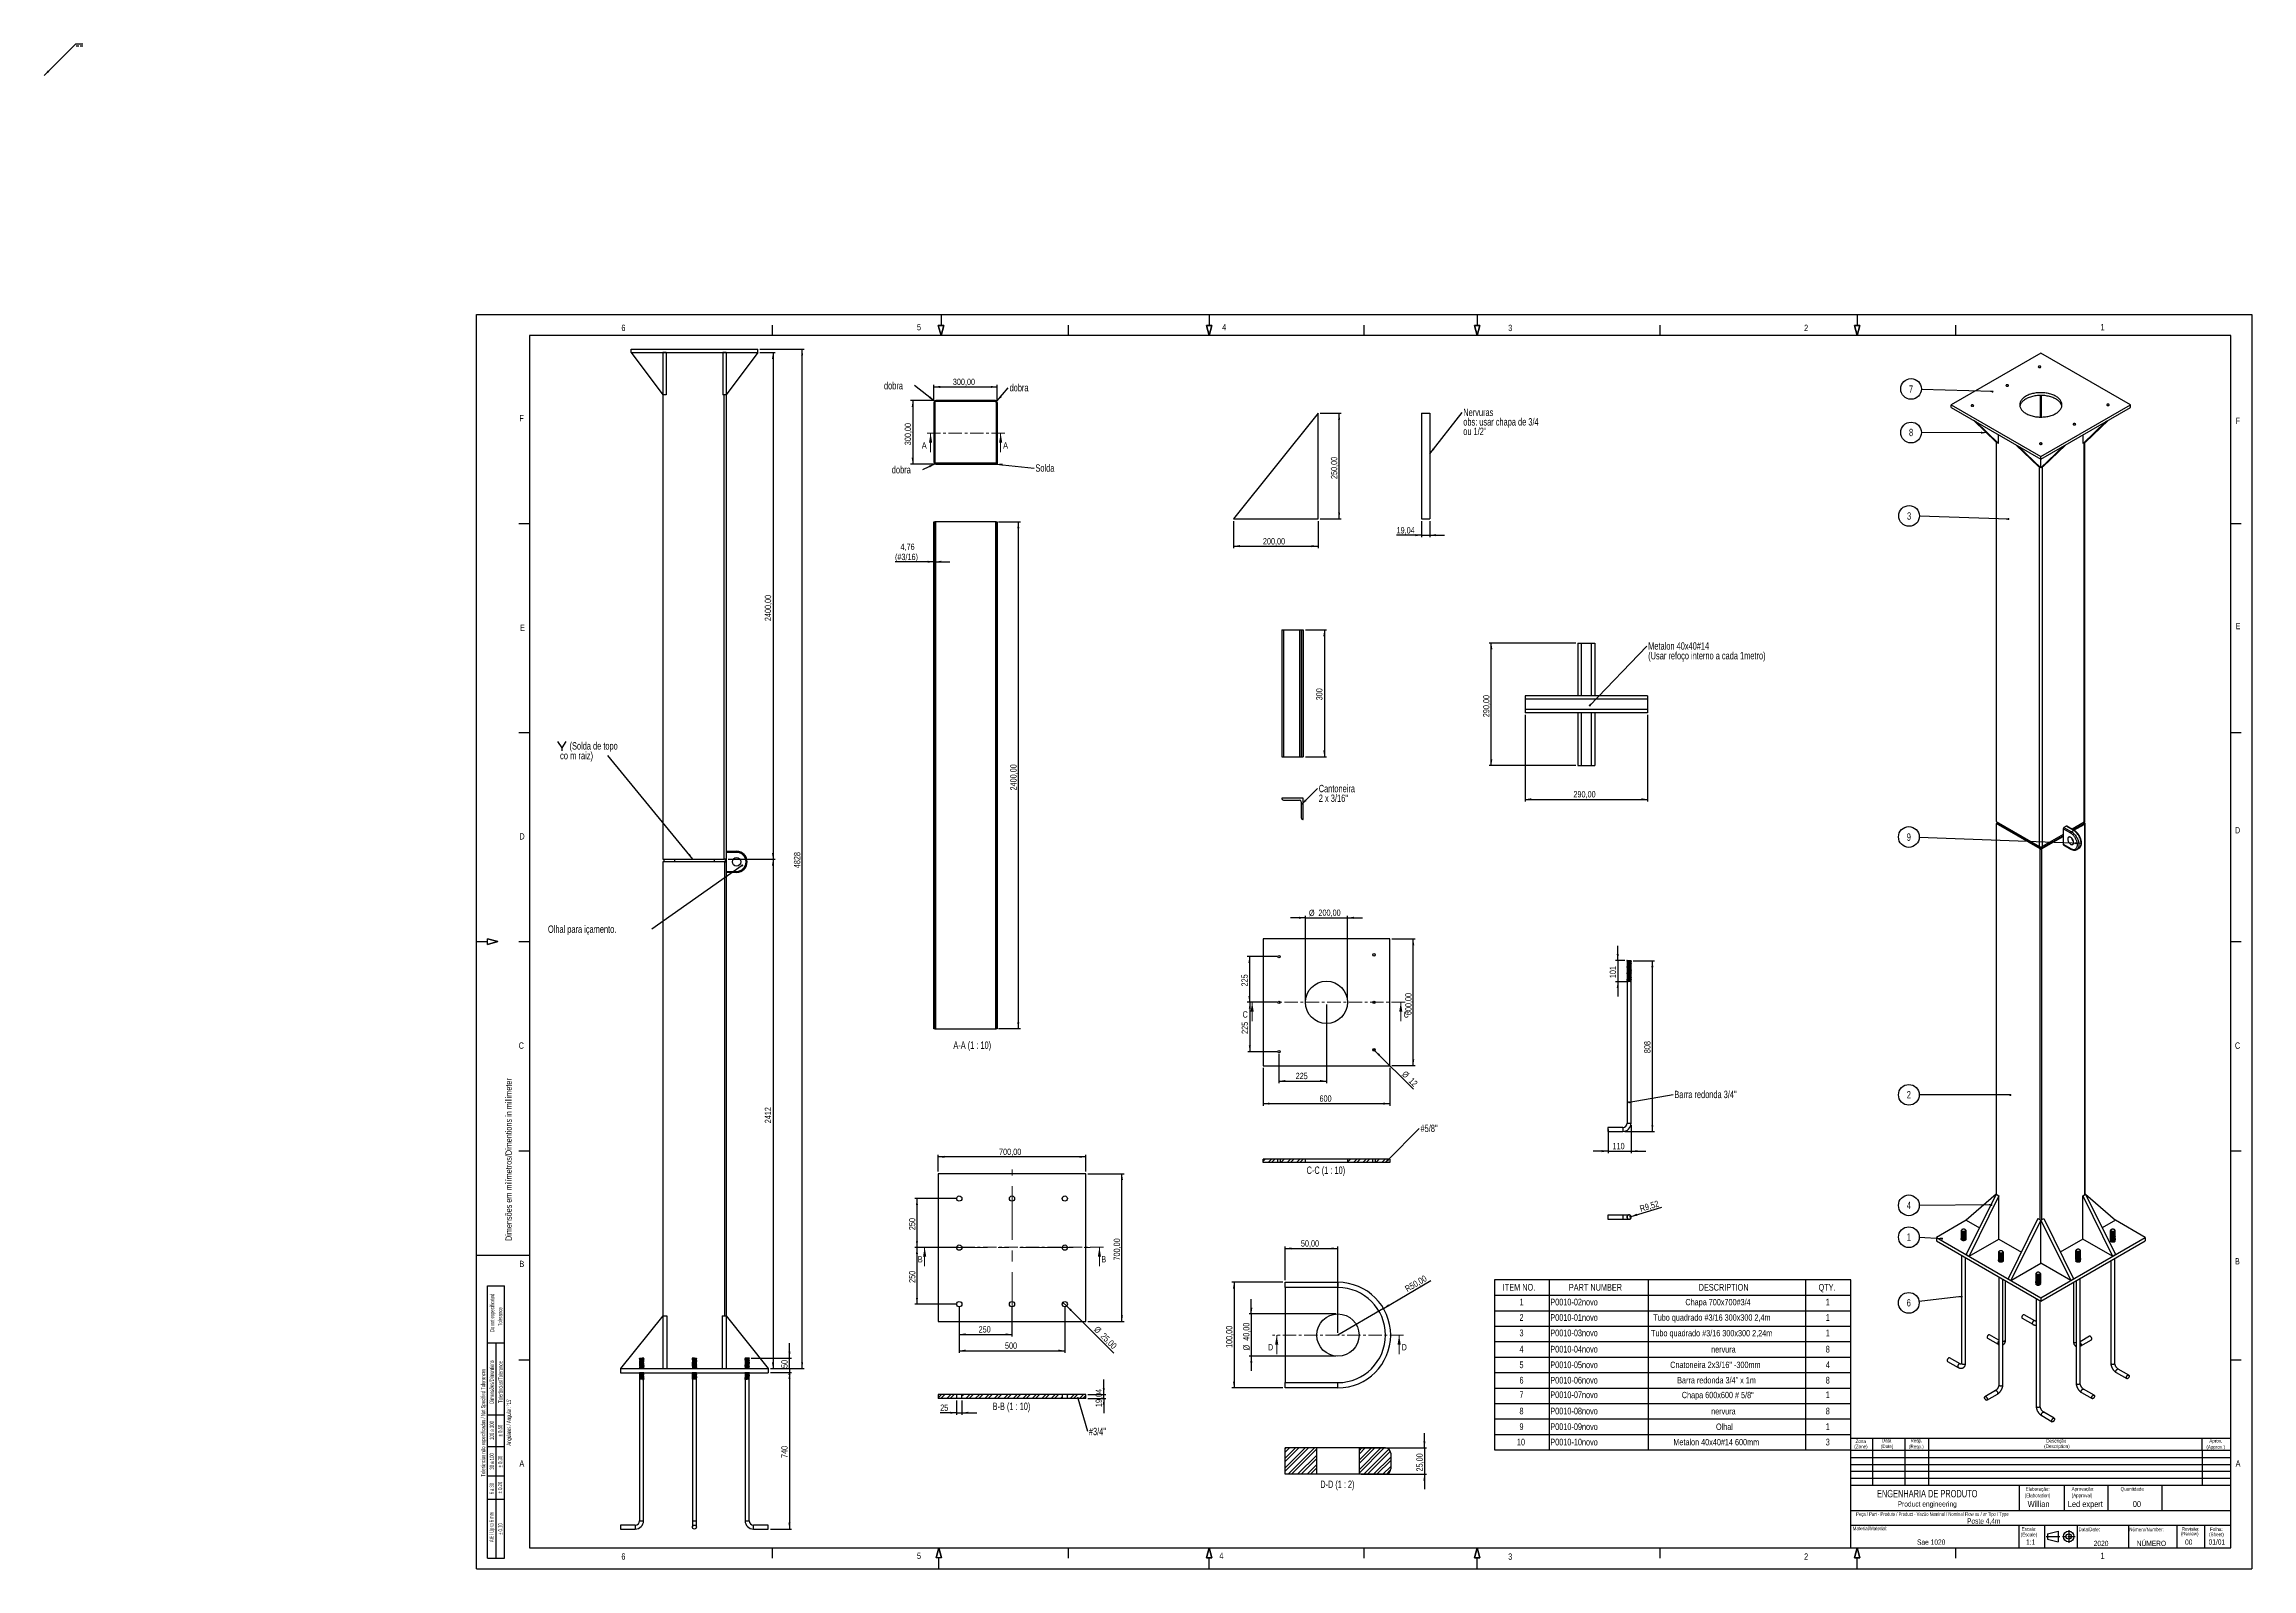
# Model space of a CAD drawing. Header units: millimetres. Extents: x -205 to 841, y 0 to 722.
import ezdxf

# ---------------------------------------------------------------- set-up
doc = ezdxf.new("R2010")
doc.units = ezdxf.units.MM
for name, pattern in [('CENTER', [10.16, 6.35, -1.27, 1.27, -1.27]), ('CENTERX2', [20.32, 12.7, -2.54, 2.54, -2.54]), ('HIDDEN', [1.905, 1.27, -0.635])]:
    doc.linetypes.add(name, pattern=pattern)
for name, color, linetype in [('CENTRO', 1, 'CENTER'), ('COTAS', 1, 'Continuous'), ('FORMATO', 1, 'Continuous'), ('TEXTO', 5, 'Continuous'), ('TEXTO_02', 1, 'Continuous')]:
    doc.layers.add(name, color=color, linetype=linetype)
doc.styles.add('SLDTEXTSTYLE0', font='TXT', dxfattribs={"width": 0.75})
doc.styles.add('SLDTEXTSTYLE1', font='TXT', dxfattribs={"width": 0.6})
doc.styles.add('SLDTEXTSTYLE2', font='TXT', dxfattribs={"width": 0.56875})
doc.styles.add('SLDTEXTSTYLE3', font='TXT', dxfattribs={"width": 0.566667})
doc.styles.add('SLDTEXTSTYLE4', font='TXT', dxfattribs={"width": 0.695122})
doc.styles.add('SLDTEXTSTYLE5', font='TXT', dxfattribs={"width": 0.7})
doc.styles.add('SLDTEXTSTYLE6', font='TXT', dxfattribs={"width": 0.6875})
doc.styles.add('SLDTEXTSTYLE7', font='TXT', dxfattribs={"width": 0.694444})
doc.styles.add('SLDTEXTSTYLE8', font='TXT', dxfattribs={"width": 0.681818})
doc.dimstyles.new('SLDDIMSTYLE0', dxfattribs={"dimtxt": 0.18, "dimasz": 3, "dimexe": 0, "dimexo": 0.0625, "dimgap": 0, "dimtad": 0, "dimtih": 1, "dimtoh": 1, "dimdec": 0, "dimrnd": 1e-09, "dimzin": 0, "dimdsep": 46, "dimtxsty": 'Standard', "dimsah": 1, "dimcen": 0.09, "dimadec": 0, "dimazin": 0, "dimtfac": 3, "dimtdec": 0, "dimtofl": 0, "dimtmove": 0, "dimatfit": 3, "dimfxl": 0, "dimfrac": 2, "dimtolj": 1, "dimtzin": 0, "dimarcsym": 0})
doc.dimstyles.new('SLDDIMSTYLE1', dxfattribs={"dimtxt": 0.18, "dimasz": 1, "dimexe": 0, "dimexo": 0.0625, "dimgap": 0, "dimtad": 0, "dimtih": 1, "dimtoh": 1, "dimdec": 0, "dimrnd": 1e-09, "dimzin": 0, "dimdsep": 46, "dimtxsty": 'Standard', "dimblk1": 'DOT', "dimblk2": 'DOT', "dimsah": 1, "dimcen": 0.09, "dimadec": 0, "dimazin": 0, "dimtfac": 1, "dimtdec": 0, "dimtofl": 0, "dimtmove": 0, "dimatfit": 3, "dimldrblk": 'DOT', "dimfxl": 0, "dimfrac": 2, "dimtolj": 1, "dimtzin": 0, "dimarcsym": 0})
doc.dimstyles.new('SLDDIMSTYLE10', dxfattribs={"dimtxt": 3, "dimasz": 3, "dimexe": 0, "dimexo": 0.0625, "dimgap": 0.75, "dimtad": 1, "dimdec": 0, "dimlfac": 10, "dimrnd": 1e-09, "dimzin": 12, "dimdsep": 46, "dimtxsty": 'SLDTEXTSTYLE0', "dimblk1": 'NONE', "dimsah": 1, "dimcen": 0, "dimadec": 0, "dimazin": 3, "dimtfac": 1, "dimtmove": 0, "dimatfit": 3, "dimldrblk": 'NONE', "dimfxl": 0, "dimfrac": 2, "dimtolj": 1, "dimtzin": 12, "dimarcsym": 0})
doc.dimstyles.new('SLDDIMSTYLE11', dxfattribs={"dimtxt": 3, "dimasz": 3, "dimexe": 0, "dimexo": 0.0625, "dimgap": 0.75, "dimtad": 1, "dimlfac": 2, "dimrnd": 1e-09, "dimzin": 12, "dimdsep": 46, "dimtxsty": 'SLDTEXTSTYLE0', "dimsah": 1, "dimcen": 0.09, "dimadec": 0, "dimazin": 3, "dimtfac": 1, "dimtofl": 0, "dimtmove": 0, "dimatfit": 3, "dimfxl": 0, "dimfrac": 2, "dimtolj": 1, "dimtzin": 12, "dimarcsym": 0})
doc.dimstyles.new('SLDDIMSTYLE12', dxfattribs={"dimtxt": 3, "dimasz": 3, "dimexe": 0, "dimexo": 0.0625, "dimgap": 0.75, "dimtad": 1, "dimlfac": 2, "dimrnd": 1e-09, "dimzin": 12, "dimdsep": 46, "dimtxsty": 'SLDTEXTSTYLE0', "dimsah": 1, "dimcen": 0, "dimadec": 0, "dimazin": 3, "dimtfac": 1, "dimtofl": 0, "dimtmove": 0, "dimatfit": 3, "dimfxl": 0, "dimfrac": 2, "dimtolj": 1, "dimtzin": 12, "dimarcsym": 0})
doc.dimstyles.new('SLDDIMSTYLE13', dxfattribs={"dimtxt": 3, "dimasz": 3, "dimexe": 0, "dimexo": 0.0625, "dimgap": 0.75, "dimtad": 1, "dimlfac": 2, "dimrnd": 1e-09, "dimzin": 12, "dimdsep": 46, "dimtxsty": 'SLDTEXTSTYLE0', "dimsah": 1, "dimcen": 0.09, "dimadec": 0, "dimazin": 3, "dimtfac": 1, "dimtmove": 0, "dimatfit": 0, "dimfxl": 0, "dimfrac": 2, "dimtolj": 1, "dimtzin": 12, "dimarcsym": 0})
doc.dimstyles.new('SLDDIMSTYLE14', dxfattribs={"dimtxt": 3, "dimasz": 3, "dimexe": 0, "dimexo": 0.0625, "dimgap": 0.75, "dimtad": 1, "dimlfac": 10, "dimrnd": 1e-09, "dimzin": 12, "dimdsep": 46, "dimtxsty": 'SLDTEXTSTYLE0', "dimsah": 1, "dimcen": 0, "dimadec": 0, "dimazin": 3, "dimtfac": 1, "dimtofl": 0, "dimtmove": 0, "dimatfit": 3, "dimfxl": 0, "dimfrac": 2, "dimtolj": 1, "dimtzin": 12, "dimarcsym": 0})
doc.dimstyles.new('SLDDIMSTYLE2', dxfattribs={"dimtxt": 3, "dimasz": 3, "dimexe": 0, "dimexo": 0.0625, "dimgap": 0.75, "dimtad": 1, "dimdec": 0, "dimlfac": 10, "dimrnd": 1e-09, "dimzin": 12, "dimdsep": 46, "dimtxsty": 'SLDTEXTSTYLE0', "dimsah": 1, "dimcen": 0.09, "dimadec": 0, "dimazin": 3, "dimtfac": 1, "dimtmove": 0, "dimatfit": 0, "dimfxl": 0, "dimfrac": 2, "dimtolj": 1, "dimtzin": 12, "dimarcsym": 0})
doc.dimstyles.new('SLDDIMSTYLE3', dxfattribs={"dimtxt": 3, "dimasz": 3, "dimexe": 0, "dimexo": 0.0625, "dimgap": 0.75, "dimtad": 1, "dimdec": 0, "dimlfac": 10, "dimrnd": 1e-09, "dimzin": 12, "dimdsep": 46, "dimtxsty": 'SLDTEXTSTYLE0', "dimsah": 1, "dimcen": 0.09, "dimadec": 0, "dimazin": 3, "dimtfac": 1, "dimtofl": 0, "dimtmove": 0, "dimatfit": 3, "dimfxl": 0, "dimfrac": 2, "dimtolj": 1, "dimtzin": 12, "dimarcsym": 0})
doc.dimstyles.new('SLDDIMSTYLE4', dxfattribs={"dimtxt": 3, "dimasz": 3, "dimexe": 0, "dimexo": 0.0625, "dimgap": 0.75, "dimtad": 1, "dimlfac": 10, "dimrnd": 1e-09, "dimzin": 12, "dimdsep": 46, "dimtxsty": 'SLDTEXTSTYLE0', "dimsah": 1, "dimcen": 0.09, "dimadec": 0, "dimazin": 3, "dimtfac": 1, "dimtofl": 0, "dimtmove": 0, "dimatfit": 3, "dimfxl": 0, "dimfrac": 2, "dimtolj": 1, "dimtzin": 12, "dimarcsym": 0})
doc.dimstyles.new('SLDDIMSTYLE5', dxfattribs={"dimtxt": 3, "dimasz": 3, "dimexe": 0, "dimexo": 0.0625, "dimgap": 0.75, "dimtad": 1, "dimlfac": 10, "dimrnd": 1e-09, "dimzin": 12, "dimdsep": 46, "dimtxsty": 'SLDTEXTSTYLE0', "dimsah": 1, "dimcen": 0.09, "dimadec": 0, "dimazin": 3, "dimtfac": 1, "dimtmove": 0, "dimatfit": 0, "dimfxl": 0, "dimfrac": 2, "dimtolj": 1, "dimtzin": 12, "dimarcsym": 0})
doc.dimstyles.new('SLDDIMSTYLE6', dxfattribs={"dimtxt": 3, "dimasz": 3, "dimexe": 0, "dimexo": 0.0625, "dimgap": 0.75, "dimtad": 1, "dimlfac": 10, "dimrnd": 1e-09, "dimzin": 12, "dimdsep": 46, "dimtxsty": 'SLDTEXTSTYLE0', "dimblk1": 'NONE', "dimsah": 1, "dimcen": 0, "dimadec": 0, "dimazin": 3, "dimtfac": 1, "dimtmove": 0, "dimatfit": 3, "dimldrblk": 'NONE', "dimfxl": 0, "dimfrac": 2, "dimtolj": 1, "dimtzin": 12, "dimarcsym": 0})
doc.dimstyles.new('SLDDIMSTYLE7', dxfattribs={"dimtxt": 3, "dimasz": 3, "dimexe": 0, "dimexo": 0.0625, "dimgap": 0.75, "dimtad": 1, "dimlfac": 5, "dimrnd": 1e-09, "dimzin": 12, "dimdsep": 46, "dimtxsty": 'SLDTEXTSTYLE0', "dimsah": 1, "dimcen": 0.09, "dimadec": 0, "dimazin": 3, "dimtfac": 1, "dimtofl": 0, "dimtmove": 0, "dimatfit": 3, "dimfxl": 0, "dimfrac": 2, "dimtolj": 1, "dimtzin": 12, "dimarcsym": 0})
doc.dimstyles.new('SLDDIMSTYLE8', dxfattribs={"dimtxt": 3, "dimasz": 3, "dimexe": 0, "dimexo": 0.0625, "dimgap": 0.75, "dimtad": 1, "dimlfac": 5, "dimrnd": 1e-09, "dimzin": 12, "dimdsep": 46, "dimtxsty": 'SLDTEXTSTYLE0', "dimsah": 1, "dimcen": 0.09, "dimadec": 0, "dimazin": 3, "dimtfac": 1, "dimtmove": 0, "dimatfit": 0, "dimfxl": 0, "dimfrac": 2, "dimtolj": 1, "dimtzin": 12, "dimarcsym": 0})
doc.dimstyles.new('SLDDIMSTYLE9', dxfattribs={"dimtxt": 3, "dimasz": 3, "dimexe": 0, "dimexo": 0.0625, "dimgap": 0.75, "dimtad": 1, "dimdec": 0, "dimlfac": 5, "dimrnd": 1e-09, "dimzin": 12, "dimdsep": 46, "dimtxsty": 'SLDTEXTSTYLE0', "dimsah": 1, "dimcen": 0.09, "dimadec": 0, "dimazin": 3, "dimtfac": 1, "dimtofl": 0, "dimtmove": 0, "dimatfit": 3, "dimfxl": 0, "dimfrac": 2, "dimtolj": 1, "dimtzin": 12, "dimarcsym": 0})
pattern_1 = [(45, (0, 0), (-2.245064, 2.245064), []), (45, (0, 1.5875), (-2.245064, 2.245064), [])]

msp = doc.modelspace()

# ---------------------------------------------------------------- texts
at = {"color": 7, "linetype": 'Continuous', "char_height": 3, "attachment_point": 1, "style": 'SLDTEXTSTYLE0'}
for s, insert in [('A', (210.9019, 533.5286)), ('A', (249.433, 533.5286)), ('C', (362.8601, 264.0376)), ('C', (439.1123, 264.0376)), ('B', (209.0214, 148.0746)), ('B', (295.95, 148.0746)), ('D', (374.8606, 106.455)), ('D', (438.2118, 106.455))]:
    msp.add_mtext(s, dxfattribs=dict(at, insert=insert))
at = {"layer": 'COTAS', "char_height": 3.5, "attachment_point": 2}
for s, insert, style in [('A-A (1 : 10)', (234.7837, 249.7269), 'SLDTEXTSTYLE6'), ('C-C (1 : 10)', (402.3274, 190.519), 'SLDTEXTSTYLE6'), ('B-B (1 : 10)', (253.3676, 78.7288), 'SLDTEXTSTYLE6'), ('D-D (1 : 2)', (407.7662, 41.7828), 'SLDTEXTSTYLE8')]:
    msp.add_mtext(s, dxfattribs=dict(at, insert=insert, style=style))
at = {"layer": 'TEXTO'}
for s, insert, char_height, attachment_point, style in [('6', (68.5825, 589.1859), 3, 1, 'SLDTEXTSTYLE0'), ('5', (208.596, 589.5169), 3, 1, 'SLDTEXTSTYLE0'), ('4', (353.2104, 589.5169), 3, 1, 'SLDTEXTSTYLE0'), ('3', (488.7069, 589.1402), 3, 1, 'SLDTEXTSTYLE0'), ('2', (628.8736, 589.1402), 3, 1, 'SLDTEXTSTYLE0'), ('1', (769.3288, 589.5264), 3, 1, 'SLDTEXTSTYLE0'), ('F', (20.2617, 546.3657), 3, 1, 'SLDTEXTSTYLE0'), ('F', (833.3238, 545.1335), 3, 1, 'SLDTEXTSTYLE0'), ('E', (20.5756, 447.1796), 3, 1, 'SLDTEXTSTYLE0'), ('E', (833.3238, 447.9819), 3, 1, 'SLDTEXTSTYLE0'), ('D', (20.2617, 348.3657), 3, 1, 'SLDTEXTSTYLE0'), ('D', (832.9783, 351.2671), 3, 1, 'SLDTEXTSTYLE0'), ('C', (19.9162, 249.2808), 3, 1, 'SLDTEXTSTYLE0'), ('C', (832.9783, 249.2808), 3, 1, 'SLDTEXTSTYLE0'), ('B', (833.0157, 147.124), 3, 1, 'SLDTEXTSTYLE0'), ('B', (20.2617, 145.8917), 3, 1, 'SLDTEXTSTYLE0'), ('(Zone)', (652.6697, 58.796), 1.7, 1, 'SLDTEXTSTYLE0'), ('Zona', (653.2897, 61.3082), 1.7, 1, 'SLDTEXTSTYLE0'), ('(Date)', (665.2605, 58.8748), 1.7, 1, 'SLDTEXTSTYLE0'), ('Data', (665.7328, 61.626), 1.7, 1, 'SLDTEXTSTYLE0'), ('(Resp.)', (678.5504, 58.7441), 1.7, 1, 'SLDTEXTSTYLE0'), ('Resp.', (679.29, 61.626), 1.7, 1, 'SLDTEXTSTYLE0'), ('(Description)', (742.6171, 58.9196), 1.7, 1, 'SLDTEXTSTYLE0'), ('Descrição', (743.6097, 61.4954), 1.7, 1, 'SLDTEXTSTYLE0'), ('(Approv.)', (819.4884, 58.5695), 1.7, 1, 'SLDTEXTSTYLE0'), ('Aprov.', (820.852, 61.4643), 1.7, 1, 'SLDTEXTSTYLE0'), ('A', (20.2617, 51.3657), 3, 1, 'SLDTEXTSTYLE0'), ('A', (833.3238, 51.3657), 3, 1, 'SLDTEXTSTYLE0'), ('ENGENHARIA DE PRODUTO', (687.2043, 37.3606), 3.5, 2, 'SLDTEXTSTYLE0'), ('Product engineering', (687.2155, 31.9697), 2.5, 2, 'SLDTEXTSTYLE0'), ('(Elaboration)', (733.3768, 35.5949), 1.7, 1, 'SLDTEXTSTYLE0'), ('Elaboração:', (733.8185, 38.656), 1.7, 1, 'SLDTEXTSTYLE0'), ('Aprovação:', (755.6217, 38.6991), 1.7, 1, 'SLDTEXTSTYLE0'), ('(Approval)', (755.632, 35.6244), 1.7, 1, 'SLDTEXTSTYLE0'), ('Quantidade', (778.8083, 38.6991), 1.7, 1, 'SLDTEXTSTYLE0'), ('Peça / Part - Produto / Product - Vazão Nominal / Nominal Flow ou / or Tipo / Type', (653.5335, 26.7755), 1.7, 1, 'SLDTEXTSTYLE4'), ('Material/Material:', (651.9207, 20.0059), 1.7, 1, 'SLDTEXTSTYLE0'), ('(Escale)', (731.5024, 17.0745), 1.7, 1, 'SLDTEXTSTYLE0'), ('Escala:', (731.9249, 19.7299), 1.7, 1, 'SLDTEXTSTYLE0'), ('Data/Date:', (758.8653, 19.5186), 1.7, 1, 'SLDTEXTSTYLE0'), ('Número/Number:', (782.9095, 19.4921), 1.7, 1, 'SLDTEXTSTYLE0'), ('(Review)', (807.3421, 17.485), 1.7, 1, 'SLDTEXTSTYLE0'), ('Revisão:', (807.8283, 19.7443), 1.7, 1, 'SLDTEXTSTYLE0'), ('(Sheet)', (820.7275, 17.1474), 1.7, 1, 'SLDTEXTSTYLE0'), ('Folha:', (821.2243, 19.6227), 1.7, 1, 'SLDTEXTSTYLE0'), ('6', (68.5825, 7.3371), 3, 1, 'SLDTEXTSTYLE0'), ('5', (208.596, 7.6681), 3, 1, 'SLDTEXTSTYLE0'), ('4', (351.8657, 7.6681), 3, 1, 'SLDTEXTSTYLE0'), ('3', (488.7069, 7.2914), 3, 1, 'SLDTEXTSTYLE0'), ('2', (628.8736, 7.2914), 3, 1, 'SLDTEXTSTYLE0'), ('1', (769.3288, 7.6776), 3, 1, 'SLDTEXTSTYLE0')]:
    msp.add_mtext(s, dxfattribs=dict(at, insert=insert, char_height=char_height, attachment_point=attachment_point, style=style))
at = {"layer": 'TEXTO', "rotation": 90}
for s, insert, char_height, attachment_point, style in [('Dimensões em milímetros/Dimentions in millimeter', (13.6516, 155.2487), 3, 1, 'SLDTEXTSTYLE0'), ('Do not especificated', (6.3266, 121.1976), 2, 2, 'SLDTEXTSTYLE1'), ('Tolerance', (10.1226, 119.4011), 2, 2, 'SLDTEXTSTYLE1'), ('Dimensões/Dimentions', (6.1428, 88.4638), 2, 2, 'SLDTEXTSTYLE1'), ('Tolerâncias/Tolerance', (10.3119, 88.4663), 2, 2, 'SLDTEXTSTYLE1'), ('Tolerâncias não especificadas / Not Specified Tolerances', (2.0469, 69.1882), 2, 2, 'SLDTEXTSTYLE1'), ("Angulares / Angular: °15'", (14.2208, 69.4044), 2, 2, 'SLDTEXTSTYLE1'), ('100 a 300', (6.1843, 65.53), 2, 2, 'SLDTEXTSTYLE1'), ('± 0.50', (10.1296, 65.4603), 2, 2, 'SLDTEXTSTYLE1'), ('30 a 100', (6.2094, 50.8434), 2, 2, 'SLDTEXTSTYLE1'), ('± 0.30', (10.1422, 50.782), 2, 2, 'SLDTEXTSTYLE1'), ('6 a 30', (6.1213, 37.9634), 2, 2, 'SLDTEXTSTYLE3'), ('± 0.20', (10.0709, 38.4811), 2, 2, 'SLDTEXTSTYLE1'), ('Até / Up to 6 mm', (6.0469, 19.7663), 2, 2, 'SLDTEXTSTYLE2'), ('± 0.10', (10.1673, 18.8411), 2, 2, 'SLDTEXTSTYLE1')]:
    msp.add_mtext(s, dxfattribs=dict(at, insert=insert, char_height=char_height, attachment_point=attachment_point, style=style))
at = {"layer": 'TEXTO_02', "attachment_point": 1, "style": 'SLDTEXTSTYLE0'}
for s, insert, char_height in [('Willian', (734.7905, 32.0679), 2.8), ('Led expert', (753.8184, 32.0679), 2.8), ('00', (784.6006, 32.0679), 2.8), ('Poste 4,4m', (706.0595, 23.9032), 2.5), ('Sae 1020', (682.3744, 13.891), 2.5), ('1:1', (734.0656, 13.9069), 2.5), ('2020', (766.0928, 13.2828), 2.5), ('NÚMERO', (786.4524, 13.2828), 2.5), ('00', (809.3585, 13.8976), 2.5), ('01/01', (820.5019, 13.9646), 2.5)]:
    msp.add_mtext(s, dxfattribs=dict(at, insert=insert, char_height=char_height))

# ---------------------------------------------------------------- blocks, each defined once
blk = doc.blocks.new('SW_WELDSYMBOL_0')
at = {"layer": 'COTAS', "color": 0}
blk.add_line((3.5, 0), (0, 0), dxfattribs=at)
at = {"layer": 'COTAS', "color": 0, "linetype": 'HIDDEN'}
blk.add_line((3.5, -1), (0, -1), dxfattribs=at)
blk = doc.blocks.new('SW_TABLEANNOTATION_0')
at = {"layer": 'COTAS', "color": 0}
for p, q in [((0, 0), (0, -80.6)), ((168.8, 0), (0, 0)), ((25.9, 0), (25.9, -7.3)), ((72.7, 0), (72.7, -7.3)), ((147.3, 0), (147.3, -7.3)), ((168.8, -80.6), (168.8, 0)), ((0, -7.3), (168.8, -7.3)), ((25.9, -7.3), (25.9, -80.6)), ((72.7, -7.3), (72.7, -80.6)), ((147.3, -7.3), (147.3, -80.6)), ((0, -14.7), (168.8, -14.7)), ((0, -22), (168.8, -22)), ((0, -29.3), (168.8, -29.3)), ((0, -36.6), (168.8, -36.6)), ((0, -44), (168.8, -44)), ((0, -51.3), (168.8, -51.3)), ((0, -58.6), (168.8, -58.6)), ((0, -65.9), (168.8, -65.9)), ((0, -73.3), (168.8, -73.3)), ((0, -80.6), (168.8, -80.6))]:
    blk.add_line(p, q, dxfattribs=at)
at = {"layer": 'COTAS', "color": 0, "attachment_point": 1, "style": 'SLDTEXTSTYLE0'}
for s, insert, char_height in [('ITEM NO.', (3.9, -2), 3.17), ('1', (11.8, -9), 3.17), ('P0010-02novo', (26.4, -9), 3.175), ('PART NUMBER', (35.2, -2), 3.175), ('Chapa 700x700#3/4', (90.4, -9.1), 3), ('DESCRIPTION', (96.7, -2), 3.175), ('QTY.', (153.5, -2), 3.17), ('1', (156.9, -9), 3.17), ('2', (11.8, -16.3), 3.17), ('P0010-01novo', (26.4, -16.3), 3.175), ('Tubo quadrado #3/16 300x300 2,4m', (75.2, -16.4), 3), ('1', (156.9, -16.3), 3.17), ('4', (11.8, -31.3), 3.17), ('3', (11.8, -23.6), 3.17), ('P0010-03novo', (26.4, -23.6), 3.175), ('P0010-04novo', (26.4, -31.3), 3.175), ('Tubo quadrado #3/16 300x300 2,24m', (74.1, -23.8), 3), ('8', (156.9, -31.3), 3.17), ('1', (156.9, -23.6), 3.17), ('5', (11.8, -38.7), 3.17), ('P0010-05novo', (26.4, -38.7), 3.175), ('Cnatoneira 2x3/16" -300mm', (83.2, -38.8), 3), ('nervura', (102.6, -31.5), 3), ('4', (156.9, -38.7), 3.17), ('6', (11.8, -46), 3.17), ('P0010-06novo', (26.4, -46), 3.175), ('Barra redonda 3/4" x 1m', (86.5, -46.1), 3), ('8', (156.9, -46), 3.17), ('7', (11.8, -52.9), 3.17), ('8', (11.8, -60.6), 3.17), ('P0010-07novo', (26.4, -52.9), 3.175), ('P0010-08novo', (26.4, -60.6), 3.175), ('Chapa 600x600 # 5/8"', (88.7, -53.1), 3), ('nervura', (102.6, -60.8), 3), ('8', (156.9, -60.6), 3.17), ('1', (156.9, -52.9), 3.17), ('9', (11.8, -68), 3.17), ('P0010-09novo', (26.4, -68), 3.175), ('Olhal', (104.9, -68.1), 3), ('1', (156.9, -68), 3.17), ('10', (10.6, -75.3), 3.17), ('P0010-10novo', (26.4, -75.3), 3.175), ('Metalon 40x40#14 600mm', (84.7, -75.4), 3), ('3', (156.9, -75.3), 3.17)]:
    blk.add_mtext(s, dxfattribs=dict(at, insert=insert, char_height=char_height))
blk = doc.blocks.new('SW_NOTE_0')
at = {"layer": 'COTAS', "color": 0}
blk.add_circle((-4.9, 0.2), 4.91, dxfattribs=at)
at = {"layer": 'COTAS', "color": 0, "insert": (-4.9, 1.9), "char_height": 3.5, "attachment_point": 2, "style": 'SLDTEXTSTYLE0'}
blk.add_mtext('3', dxfattribs=at)
blk = doc.blocks.new('_DOT')
at = {"color": 0, "linetype": 'ByBlock', "lineweight": -2}
blk.add_line((-0.5, 0), (-1, 0), dxfattribs=at)
at = {"color": 0, "linetype": 'ByBlock', "const_width": 0.5}
blk.add_lwpolyline([(-0.25, 0, 1), (0.25, 0, 1)], format="xyb", close=True, dxfattribs=at)
blk = doc.blocks.new('SW_NOTE_1')
at = {"layer": 'COTAS', "color": 0}
blk.add_circle((-4.9, 0.2), 4.91, dxfattribs=at)
at = {"layer": 'COTAS', "color": 0, "insert": (-4.9, 1.9), "char_height": 3.5, "attachment_point": 2, "style": 'SLDTEXTSTYLE0'}
blk.add_mtext('7', dxfattribs=at)
blk = doc.blocks.new('SW_NOTE_2')
at = {"layer": 'COTAS', "color": 0}
blk.add_circle((-4.9, 0.2), 4.91, dxfattribs=at)
at = {"layer": 'COTAS', "color": 0, "insert": (-4.9, 1.9), "char_height": 3.5, "attachment_point": 2, "style": 'SLDTEXTSTYLE0'}
blk.add_mtext('9', dxfattribs=at)
blk = doc.blocks.new('SW_NOTE_3')
at = {"layer": 'COTAS', "color": 0}
blk.add_circle((-4.9, 0), 4.91, dxfattribs=at)
at = {"layer": 'COTAS', "color": 0, "insert": (-4.9, 1.8), "char_height": 3.5, "attachment_point": 2, "style": 'SLDTEXTSTYLE0'}
blk.add_mtext('2', dxfattribs=at)
blk = doc.blocks.new('SW_NOTE_4')
at = {"layer": 'COTAS', "color": 0}
blk.add_circle((-4.9, 0), 4.91, dxfattribs=at)
at = {"layer": 'COTAS', "color": 0, "insert": (-4.9, 1.7), "char_height": 3.5, "attachment_point": 2, "style": 'SLDTEXTSTYLE0'}
blk.add_mtext('4', dxfattribs=at)
blk = doc.blocks.new('SW_NOTE_5')
at = {"layer": 'COTAS', "color": 0}
blk.add_circle((-4.9, -0.6), 4.91, dxfattribs=at)
at = {"layer": 'COTAS', "color": 0, "insert": (-4.9, 1.2), "char_height": 3.5, "attachment_point": 2, "style": 'SLDTEXTSTYLE0'}
blk.add_mtext('6', dxfattribs=at)
blk = doc.blocks.new('SW_NOTE_6')
at = {"layer": 'COTAS', "color": 0}
blk.add_circle((-4.9, 0.2), 4.91, dxfattribs=at)
at = {"layer": 'COTAS', "color": 0, "insert": (-4.9, 2), "char_height": 3.5, "attachment_point": 2, "style": 'SLDTEXTSTYLE0'}
blk.add_mtext('1', dxfattribs=at)
blk = doc.blocks.new('SW_NOTE_7')
at = {"layer": 'COTAS', "color": 0}
blk.add_circle((-4.9, 0), 4.91, dxfattribs=at)
at = {"layer": 'COTAS', "color": 0, "insert": (-4.9, 1.8), "char_height": 3.5, "attachment_point": 2, "style": 'SLDTEXTSTYLE0'}
blk.add_mtext('8', dxfattribs=at)
blk = doc.blocks.new('_D')
at = {"layer": 'COTAS'}
for p, q in [((148.2, 99.8), (148.2, 106.8)), ((130.1, 99.8), (149.2, 99.8)), ((139.2, 94.8), (149.2, 94.8)), ((148.2, 94.8), (148.2, 99.8)), ((148.2, 94.8), (148.2, 87.8))]:
    blk.add_line(p, q, dxfattribs=at)
for points in [[(148.2, 99.8), (148.7, 102.8), (147.7, 102.8)], [(148.2, 94.8), (147.7, 91.8), (148.7, 91.8)]]:
    blk.add_solid(points, dxfattribs=at)
at = {"layer": 'COTAS', "insert": (144.3, 95.1), "char_height": 3, "attachment_point": 1, "rotation": 90, "style": 'SLDTEXTSTYLE0'}
blk.add_mtext('50', dxfattribs=at)
blk = doc.blocks.new('_D_1')
at = {"layer": 'COTAS'}
for p, q in [((139.2, 92.9), (149.2, 92.9)), ((148.2, 92.9), (148.2, 18.8)), ((139.2, 18.8), (149.2, 18.8))]:
    blk.add_line(p, q, dxfattribs=at)
for points in [[(148.2, 92.9), (147.7, 89.9), (148.7, 89.9)], [(148.2, 18.8), (148.7, 21.8), (147.7, 21.8)]]:
    blk.add_solid(points, dxfattribs=at)
at = {"layer": 'COTAS', "insert": (144.3, 52.5), "char_height": 3, "attachment_point": 1, "rotation": 90, "style": 'SLDTEXTSTYLE0'}
blk.add_mtext('740', dxfattribs=at)
blk = doc.blocks.new('_D_2')
at = {"layer": 'COTAS'}
for p, q in [((119.2, 336), (141.4, 336)), ((140.4, 336), (140.4, 94.8)), ((139.2, 94.8), (141.4, 94.8))]:
    blk.add_line(p, q, dxfattribs=at)
for points in [[(140.4, 336), (139.9, 333), (140.9, 333)], [(140.4, 94.8), (140.9, 97.8), (139.9, 97.8)]]:
    blk.add_solid(points, dxfattribs=at)
at = {"layer": 'COTAS', "insert": (136.5, 211), "char_height": 3, "attachment_point": 1, "rotation": 90, "style": 'SLDTEXTSTYLE0'}
blk.add_mtext('2412', dxfattribs=at)
blk = doc.blocks.new('_D_3')
at = {"layer": 'COTAS'}
for p, q in [((134.2, 576), (141.4, 576)), ((140.4, 576), (140.4, 336)), ((119.2, 336), (141.4, 336))]:
    blk.add_line(p, q, dxfattribs=at)
for points in [[(140.4, 576), (139.9, 573), (140.9, 573)], [(140.4, 336), (140.9, 339), (139.9, 339)]]:
    blk.add_solid(points, dxfattribs=at)
at = {"layer": 'COTAS', "insert": (136.5, 448.8), "char_height": 3, "attachment_point": 1, "rotation": 90, "style": 'SLDTEXTSTYLE0'}
blk.add_mtext('2400,00', dxfattribs=at)
blk = doc.blocks.new('_D_4')
at = {"layer": 'COTAS'}
for p, q in [((134.2, 577.6), (155.2, 577.6)), ((154.2, 94.8), (154.2, 577.6)), ((139.2, 94.8), (155.2, 94.8))]:
    blk.add_line(p, q, dxfattribs=at)
for points in [[(154.2, 577.6), (153.7, 574.6), (154.7, 574.6)], [(154.2, 94.8), (154.7, 97.8), (153.7, 97.8)]]:
    blk.add_solid(points, dxfattribs=at)
at = {"layer": 'COTAS', "insert": (150.3, 331.8), "char_height": 3, "attachment_point": 1, "rotation": 90, "style": 'SLDTEXTSTYLE0'}
blk.add_mtext('4828', dxfattribs=at)
blk = doc.blocks.new('SW_SYMBOL_WELD_BUSVBR')
at = {"layer": 'COTAS', "color": 0}
for p, q in [((500, 330), (50, 1000)), ((500, 330), (950, 1000)), ((500, 0), (500, 330))]:
    blk.add_line(p, q, dxfattribs=at)
blk = doc.blocks.new('SW_NOTE_8')
at = {"layer": 'COTAS', "color": 0, "xscale": 0.004470703125, "yscale": 0.004470703125, "zscale": 0.004470703125}
blk.add_blockref('SW_SYMBOL_WELD_BUSVBR', (-24, 2.2), dxfattribs=at)
at = {"layer": 'COTAS', "color": 0, "char_height": 3.5, "attachment_point": 1}
for s, insert, style in [('co m raiz)', (-22.7, 1.7), 'SLDTEXTSTYLE5'), ('(Solda de topo', (-18.2, 6.3), 'SLDTEXTSTYLE0')]:
    blk.add_mtext(s, dxfattribs=dict(at, insert=insert, style=style))
blk = doc.blocks.new('SW_NOTE_9')
at = {"layer": 'COTAS', "color": 0, "insert": (-49.2, 1.8), "char_height": 3.5, "attachment_point": 1, "style": 'SLDTEXTSTYLE0'}
blk.add_mtext('Olhal para içamento.', dxfattribs=at)
blk = doc.blocks.new('_D_5')
at = {"layer": 'COTAS'}
for p, q in [((216.6, 553.3), (216.6, 560.7)), ((216.6, 559.7), (246.6, 559.7)), ((246.6, 553.3), (246.6, 560.7))]:
    blk.add_line(p, q, dxfattribs=at)
for points in [[(216.6, 559.7), (219.6, 559.2), (219.6, 560.2)], [(246.6, 559.7), (243.6, 560.2), (243.6, 559.2)]]:
    blk.add_solid(points, dxfattribs=at)
at = {"layer": 'COTAS', "insert": (225.6, 563.6), "char_height": 3, "attachment_point": 1, "style": 'SLDTEXTSTYLE0'}
blk.add_mtext('300,00', dxfattribs=at)
blk = doc.blocks.new('_D_6')
at = {"layer": 'COTAS'}
for p, q in [((216.5, 553.2), (205.6, 553.2)), ((206.6, 553.2), (206.6, 523.2)), ((216.5, 523.2), (205.6, 523.2))]:
    blk.add_line(p, q, dxfattribs=at)
for points in [[(206.6, 553.2), (206.1, 550.2), (207.1, 550.2)], [(206.6, 523.2), (207.1, 526.2), (206.1, 526.2)]]:
    blk.add_solid(points, dxfattribs=at)
at = {"layer": 'COTAS', "insert": (202.8, 532.1), "char_height": 3, "attachment_point": 1, "rotation": 90, "style": 'SLDTEXTSTYLE0'}
blk.add_mtext('300,00', dxfattribs=at)
blk = doc.blocks.new('SW_NOTE_10')
at = {"layer": 'COTAS', "color": 0, "insert": (-14.5, 1.7), "char_height": 3.5, "attachment_point": 1, "style": 'SLDTEXTSTYLE0'}
blk.add_mtext('dobra', dxfattribs=at)
blk = doc.blocks.new('SW_NOTE_11')
at = {"layer": 'COTAS', "color": 0, "insert": (0.6, 1.8), "char_height": 3.5, "attachment_point": 1, "style": 'SLDTEXTSTYLE0'}
blk.add_mtext('dobra', dxfattribs=at)
blk = doc.blocks.new('SW_NOTE_12')
at = {"layer": 'COTAS', "color": 0, "insert": (-14.5, 1.8), "char_height": 3.5, "attachment_point": 1, "style": 'SLDTEXTSTYLE0'}
blk.add_mtext('dobra', dxfattribs=at)
blk = doc.blocks.new('SW_NOTE_13')
at = {"layer": 'COTAS', "color": 0, "insert": (0.6, 1.8), "char_height": 3.5, "attachment_point": 1, "style": 'SLDTEXTSTYLE0'}
blk.add_mtext('Solda', dxfattribs=at)
blk = doc.blocks.new('_D_7')
at = {"layer": 'COTAS'}
for p, q in [((247.2, 495.8), (257.6, 495.8)), ((256.6, 495.8), (256.6, 255.8)), ((247.2, 255.8), (257.6, 255.8))]:
    blk.add_line(p, q, dxfattribs=at)
for points in [[(256.6, 495.8), (256.1, 492.8), (257.1, 492.8)], [(256.6, 255.8), (257.1, 258.8), (256.1, 258.8)]]:
    blk.add_solid(points, dxfattribs=at)
at = {"layer": 'COTAS', "insert": (252.8, 368.6), "char_height": 3, "attachment_point": 1, "rotation": 90, "style": 'SLDTEXTSTYLE0'}
blk.add_mtext('2400,00', dxfattribs=at)
blk = doc.blocks.new('_D_8')
at = {"layer": 'COTAS'}
for p, q in [((216.6, 476.9), (198.2, 476.9)), ((217.1, 476.9), (216.6, 476.9)), ((217.1, 476.9), (224.1, 476.9))]:
    blk.add_line(p, q, dxfattribs=at)
for points in [[(216.6, 476.9), (213.6, 477.4), (213.6, 476.4)], [(217.1, 476.9), (220.1, 476.4), (220.1, 477.4)]]:
    blk.add_solid(points, dxfattribs=at)
at = {"layer": 'COTAS', "char_height": 3, "attachment_point": 1, "style": 'SLDTEXTSTYLE0'}
for s, insert in [('4,76', (200.8, 485.5)), ('(#3/16)', (198.2, 480.7))]:
    blk.add_mtext(s, dxfattribs=dict(at, insert=insert))
blk = doc.blocks.new('_D_9')
at = {"layer": 'COTAS'}
for p, q in [((218.6, 188.1), (218.6, 196.1)), ((288.6, 195.1), (218.6, 195.1)), ((288.6, 188.1), (288.6, 196.1))]:
    blk.add_line(p, q, dxfattribs=at)
for points in [[(218.6, 195.1), (221.6, 194.6), (221.6, 195.6)], [(288.6, 195.1), (285.6, 195.6), (285.6, 194.6)]]:
    blk.add_solid(points, dxfattribs=at)
at = {"layer": 'COTAS', "insert": (247.5, 199), "char_height": 3, "attachment_point": 1, "style": 'SLDTEXTSTYLE0'}
blk.add_mtext('700,00', dxfattribs=at)
blk = doc.blocks.new('_D_10')
at = {"layer": 'COTAS'}
for p, q in [((289.6, 187.1), (306.7, 187.1)), ((305.7, 117.1), (305.7, 187.1)), ((289.6, 117.1), (306.7, 117.1))]:
    blk.add_line(p, q, dxfattribs=at)
for points in [[(305.7, 187.1), (305.2, 184.1), (306.2, 184.1)], [(305.7, 117.1), (306.2, 120.1), (305.2, 120.1)]]:
    blk.add_solid(points, dxfattribs=at)
at = {"layer": 'COTAS', "insert": (301.8, 146), "char_height": 3, "attachment_point": 1, "rotation": 90, "style": 'SLDTEXTSTYLE0'}
blk.add_mtext('700,00', dxfattribs=at)
blk = doc.blocks.new('_D_11')
at = {"layer": 'COTAS'}
for p, q in [((227.6, 175.3), (207.6, 175.3)), ((208.6, 175.3), (208.6, 152.1)), ((227.6, 152.1), (207.6, 152.1))]:
    blk.add_line(p, q, dxfattribs=at)
for points in [[(208.6, 175.3), (208.1, 172.3), (209.1, 172.3)], [(208.6, 152.1), (209.1, 155.1), (208.1, 155.1)]]:
    blk.add_solid(points, dxfattribs=at)
at = {"layer": 'COTAS', "insert": (204.8, 160.4), "char_height": 3, "attachment_point": 1, "rotation": 90, "style": 'SLDTEXTSTYLE0'}
blk.add_mtext('250', dxfattribs=at)
blk = doc.blocks.new('_D_12')
at = {"layer": 'COTAS'}
for p, q in [((227.6, 152.1), (207.6, 152.1)), ((208.6, 152.1), (208.6, 125.3)), ((227.6, 125.3), (207.6, 125.3))]:
    blk.add_line(p, q, dxfattribs=at)
for points in [[(208.6, 152.1), (208.1, 149.1), (209.1, 149.1)], [(208.6, 125.3), (209.1, 128.3), (208.1, 128.3)]]:
    blk.add_solid(points, dxfattribs=at)
at = {"layer": 'COTAS', "insert": (204.8, 135.4), "char_height": 3, "attachment_point": 1, "rotation": 90, "style": 'SLDTEXTSTYLE0'}
blk.add_mtext('250', dxfattribs=at)
blk = doc.blocks.new('_D_13')
at = {"layer": 'COTAS'}
for p, q in [((228.6, 124.3), (228.6, 102.3)), ((278.6, 124.3), (278.6, 102.3)), ((228.6, 103.3), (278.6, 103.3))]:
    blk.add_line(p, q, dxfattribs=at)
for points in [[(228.6, 103.3), (231.6, 102.8), (231.6, 103.8)], [(278.6, 103.3), (275.6, 103.8), (275.6, 102.8)]]:
    blk.add_solid(points, dxfattribs=at)
at = {"layer": 'COTAS', "insert": (250.3, 107.2), "char_height": 3, "attachment_point": 1, "style": 'SLDTEXTSTYLE0'}
blk.add_mtext('500', dxfattribs=at)
blk = doc.blocks.new('_D_14')
at = {"layer": 'COTAS'}
for p, q in [((228.6, 124.3), (228.6, 110)), ((253.6, 124.3), (253.6, 110)), ((228.6, 111), (253.6, 111))]:
    blk.add_line(p, q, dxfattribs=at)
for points in [[(228.6, 111), (231.6, 110.5), (231.6, 111.5)], [(253.6, 111), (250.6, 111.5), (250.6, 110.5)]]:
    blk.add_solid(points, dxfattribs=at)
at = {"layer": 'COTAS', "insert": (237.8, 114.9), "char_height": 3, "attachment_point": 1, "style": 'SLDTEXTSTYLE0'}
blk.add_mtext('250', dxfattribs=at)
blk = doc.blocks.new('_D_15')
at = {"layer": 'COTAS'}
for q in [(277.7, 126.2), (301.8, 102.2)]:
    blk.add_line((279.5, 124.5), q, dxfattribs=at)
blk.add_solid([(279.5, 124.5), (281.3, 122), (282, 122.7)], dxfattribs=at)
at = {"layer": 'COTAS', "char_height": 3, "attachment_point": 1, "rotation": 315, "style": 'SLDTEXTSTYLE0'}
for s, insert in [('%%c', (294.3, 115.2)), ('25,00', (297.5, 112))]:
    blk.add_mtext(s, dxfattribs=dict(at, insert=insert))
blk = doc.blocks.new('_NONE')
blk = doc.blocks.new('_D_16')
at = {"layer": 'COTAS'}
for p, q in [((297.1, 82.6), (297.1, 89.6)), ((289.6, 82.6), (298.1, 82.6)), ((289.6, 80.7), (298.1, 80.7)), ((297.1, 80.7), (297.1, 82.6)), ((297.1, 80.7), (297.1, 73.7))]:
    blk.add_line(p, q, dxfattribs=at)
for points in [[(297.1, 82.6), (297.6, 85.6), (296.6, 85.6)], [(297.1, 80.7), (296.6, 77.7), (297.6, 77.7)]]:
    blk.add_solid(points, dxfattribs=at)
at = {"layer": 'COTAS', "insert": (293.2, 76.6), "char_height": 3, "attachment_point": 1, "rotation": 90, "style": 'SLDTEXTSTYLE0'}
blk.add_mtext('19,04', dxfattribs=at)
blk = doc.blocks.new('_D_17')
at = {"layer": 'COTAS'}
for p, q in [((227.4, 73.9), (219.6, 73.9)), ((227.4, 79.7), (227.4, 72.9)), ((227.4, 73.9), (229.9, 73.9)), ((229.9, 79.7), (229.9, 72.9)), ((229.9, 73.9), (236.9, 73.9))]:
    blk.add_line(p, q, dxfattribs=at)
for points in [[(227.4, 73.9), (224.4, 74.4), (224.4, 73.4)], [(229.9, 73.9), (232.9, 73.4), (232.9, 74.4)]]:
    blk.add_solid(points, dxfattribs=at)
at = {"layer": 'COTAS', "insert": (219.6, 77.8), "char_height": 3, "attachment_point": 1, "style": 'SLDTEXTSTYLE0'}
blk.add_mtext('25', dxfattribs=at)
blk = doc.blocks.new('SW_NOTE_14')
at = {"layer": 'COTAS', "color": 0, "insert": (0.6, 1.6), "char_height": 3.5, "attachment_point": 1, "style": 'SLDTEXTSTYLE0'}
blk.add_mtext('#3/4"', dxfattribs=at)
blk = doc.blocks.new('_D_18')
at = {"layer": 'COTAS'}
for p, q in [((358.6, 496.2), (358.6, 483.3)), ((398.6, 496.2), (398.6, 483.3)), ((358.6, 484.3), (398.6, 484.3))]:
    blk.add_line(p, q, dxfattribs=at)
for points in [[(358.6, 484.3), (361.6, 483.8), (361.6, 484.8)], [(398.6, 484.3), (395.6, 484.8), (395.6, 483.8)]]:
    blk.add_solid(points, dxfattribs=at)
at = {"layer": 'COTAS', "insert": (372.5, 488.1), "char_height": 3, "attachment_point": 1, "style": 'SLDTEXTSTYLE0'}
blk.add_mtext('200,00', dxfattribs=at)
blk = doc.blocks.new('_D_19')
at = {"layer": 'COTAS'}
for p, q in [((399.6, 547.2), (409.6, 547.2)), ((408.6, 497.2), (408.6, 547.2)), ((399.6, 497.2), (409.6, 497.2))]:
    blk.add_line(p, q, dxfattribs=at)
for points in [[(408.6, 547.2), (408.1, 544.2), (409.1, 544.2)], [(408.6, 497.2), (409.1, 500.2), (408.1, 500.2)]]:
    blk.add_solid(points, dxfattribs=at)
at = {"layer": 'COTAS', "insert": (404.7, 516.1), "char_height": 3, "attachment_point": 1, "rotation": 90, "style": 'SLDTEXTSTYLE0'}
blk.add_mtext('250,00', dxfattribs=at)
blk = doc.blocks.new('_D_20')
at = {"layer": 'COTAS'}
for p, q in [((447.7, 496.2), (447.7, 488.5)), ((451.5, 496.2), (451.5, 488.5)), ((447.7, 489.5), (435.8, 489.5)), ((447.7, 489.5), (451.5, 489.5)), ((451.5, 489.5), (458.5, 489.5))]:
    blk.add_line(p, q, dxfattribs=at)
for points in [[(447.7, 489.5), (444.7, 490), (444.7, 489)], [(451.5, 489.5), (454.5, 489), (454.5, 490)]]:
    blk.add_solid(points, dxfattribs=at)
at = {"layer": 'COTAS', "insert": (435.8, 493.3), "char_height": 3, "attachment_point": 1, "style": 'SLDTEXTSTYLE0'}
blk.add_mtext('19,04', dxfattribs=at)
blk = doc.blocks.new('SW_NOTE_15')
at = {"layer": 'COTAS', "color": 0, "char_height": 3.5, "attachment_point": 1, "style": 'SLDTEXTSTYLE0'}
for s, insert in [('Nervuras', (0.5, 1.8)), ('obs: usar chapa de 3/4', (0.5, -2.7)), ('ou 1/2"', (0.5, -7.2))]:
    blk.add_mtext(s, dxfattribs=dict(at, insert=insert))
blk = doc.blocks.new('_D_21')
at = {"layer": 'COTAS'}
for p, q in [((392.6, 444.6), (402.6, 444.6)), ((401.6, 444.6), (401.6, 384.6)), ((392.6, 384.6), (402.6, 384.6))]:
    blk.add_line(p, q, dxfattribs=at)
for points in [[(401.6, 444.6), (401.1, 441.6), (402.1, 441.6)], [(401.6, 384.6), (402.1, 387.6), (401.1, 387.6)]]:
    blk.add_solid(points, dxfattribs=at)
at = {"layer": 'COTAS', "insert": (397.7, 411.3), "char_height": 3, "attachment_point": 1, "rotation": 90, "style": 'SLDTEXTSTYLE0'}
blk.add_mtext('300', dxfattribs=at)
blk = doc.blocks.new('SW_NOTE_16')
at = {"layer": 'COTAS', "color": 0, "char_height": 3.5, "attachment_point": 1}
for s, insert, style in [('Cantoneira', (0.6, 1.8), 'SLDTEXTSTYLE0'), ('2 x 3/16"', (0.6, -2.8), 'SLDTEXTSTYLE7')]:
    blk.add_mtext(s, dxfattribs=dict(at, insert=insert, style=style))
blk = doc.blocks.new('_D_22')
at = {"layer": 'COTAS'}
for p, q in [((433.6, 298.3), (444.7, 298.3)), ((443.7, 238.3), (443.7, 298.3)), ((433.6, 238.3), (444.7, 238.3))]:
    blk.add_line(p, q, dxfattribs=at)
for points in [[(443.7, 298.3), (443.2, 295.3), (444.2, 295.3)], [(443.7, 238.3), (444.2, 241.3), (443.2, 241.3)]]:
    blk.add_solid(points, dxfattribs=at)
at = {"layer": 'COTAS', "insert": (439.9, 262.2), "char_height": 3, "attachment_point": 1, "rotation": 90, "style": 'SLDTEXTSTYLE0'}
blk.add_mtext('600,00', dxfattribs=at)
blk = doc.blocks.new('_D_23')
at = {"layer": 'COTAS'}
for p, q in [((372.6, 237.3), (372.6, 219.3)), ((432.6, 237.3), (432.6, 219.3)), ((372.6, 220.3), (432.6, 220.3))]:
    blk.add_line(p, q, dxfattribs=at)
for points in [[(372.6, 220.3), (375.6, 219.8), (375.6, 220.8)], [(432.6, 220.3), (429.6, 220.8), (429.6, 219.8)]]:
    blk.add_solid(points, dxfattribs=at)
at = {"layer": 'COTAS', "insert": (399.3, 224.2), "char_height": 3, "attachment_point": 1, "style": 'SLDTEXTSTYLE0'}
blk.add_mtext('600', dxfattribs=at)
blk = doc.blocks.new('_D_24')
at = {"layer": 'COTAS'}
for p, q in [((392.6, 308.3), (385.6, 308.3)), ((392.6, 269.3), (392.6, 309.3)), ((392.6, 308.3), (412.6, 308.3)), ((412.6, 269.3), (412.6, 309.3)), ((412.6, 308.3), (419.6, 308.3))]:
    blk.add_line(p, q, dxfattribs=at)
for points in [[(392.6, 308.3), (389.6, 308.8), (389.6, 307.8)], [(412.6, 308.3), (415.6, 307.8), (415.6, 308.8)]]:
    blk.add_solid(points, dxfattribs=at)
at = {"layer": 'COTAS', "char_height": 3, "attachment_point": 1, "style": 'SLDTEXTSTYLE0'}
for s, insert in [('%%c', (394.3, 312.1)), ('200,00', (398.8, 312.2))]:
    blk.add_mtext(s, dxfattribs=dict(at, insert=insert))
blk = doc.blocks.new('_D_25')
at = {"layer": 'COTAS'}
for p, q in [((379.1, 289.9), (365.1, 289.9)), ((366.1, 289.9), (366.1, 268.3)), ((379.1, 268.3), (365.1, 268.3))]:
    blk.add_line(p, q, dxfattribs=at)
for points in [[(366.1, 289.9), (365.6, 286.9), (366.6, 286.9)], [(366.1, 268.3), (366.6, 271.3), (365.6, 271.3)]]:
    blk.add_solid(points, dxfattribs=at)
at = {"layer": 'COTAS', "insert": (362.3, 275.8), "char_height": 3, "attachment_point": 1, "rotation": 90, "style": 'SLDTEXTSTYLE0'}
blk.add_mtext('225', dxfattribs=at)
blk = doc.blocks.new('_D_26')
at = {"layer": 'COTAS'}
for p, q in [((379.1, 268.3), (365.3, 268.3)), ((366.3, 268.3), (366.3, 244.9)), ((379.1, 244.9), (365.3, 244.9))]:
    blk.add_line(p, q, dxfattribs=at)
for points in [[(366.3, 268.3), (365.8, 265.3), (366.8, 265.3)], [(366.3, 244.9), (366.8, 247.9), (365.8, 247.9)]]:
    blk.add_solid(points, dxfattribs=at)
at = {"layer": 'COTAS', "insert": (362.4, 253.3), "char_height": 3, "attachment_point": 1, "rotation": 90, "style": 'SLDTEXTSTYLE0'}
blk.add_mtext('225', dxfattribs=at)
blk = doc.blocks.new('_D_27')
at = {"layer": 'COTAS'}
for q in [(424.7, 246.2), (443.8, 227.1)]:
    blk.add_line((425.5, 245.3), q, dxfattribs=at)
blk.add_solid([(425.5, 245.3), (427.3, 242.9), (428, 243.6)], dxfattribs=at)
at = {"layer": 'COTAS', "char_height": 3, "attachment_point": 1, "rotation": 315, "style": 'SLDTEXTSTYLE0'}
for s, insert in [('%%c', (440.2, 236.1)), ('12', (443.4, 232.9))]:
    blk.add_mtext(s, dxfattribs=dict(at, insert=insert))
blk = doc.blocks.new('_D_28')
at = {"layer": 'COTAS'}
for p, q in [((402.6, 267.3), (402.6, 230)), ((380.1, 243.9), (380.1, 230)), ((380.1, 231), (402.6, 231))]:
    blk.add_line(p, q, dxfattribs=at)
for points in [[(380.1, 231), (383.1, 230.5), (383.1, 231.5)], [(402.6, 231), (399.6, 231.5), (399.6, 230.5)]]:
    blk.add_solid(points, dxfattribs=at)
at = {"layer": 'COTAS', "insert": (388, 234.9), "char_height": 3, "attachment_point": 1, "style": 'SLDTEXTSTYLE0'}
blk.add_mtext('225', dxfattribs=at)
blk = doc.blocks.new('SW_NOTE_17')
at = {"layer": 'COTAS', "color": 0, "insert": (0.6, 1.8), "char_height": 3.5, "attachment_point": 1, "style": 'SLDTEXTSTYLE0'}
blk.add_mtext('#5/8"', dxfattribs=at)
blk = doc.blocks.new('_D_29')
at = {"layer": 'COTAS'}
for p, q in [((383, 136.7), (383, 152.7)), ((383, 151.7), (408, 151.7)), ((408, 111.7), (408, 152.7))]:
    blk.add_line(p, q, dxfattribs=at)
for points in [[(383, 151.7), (386, 151.2), (386, 152.2)], [(408, 151.7), (405, 152.2), (405, 151.2)]]:
    blk.add_solid(points, dxfattribs=at)
at = {"layer": 'COTAS', "insert": (390.5, 155.6), "char_height": 3, "attachment_point": 1, "style": 'SLDTEXTSTYLE0'}
blk.add_mtext('50,00', dxfattribs=at)
blk = doc.blocks.new('_D_30')
at = {"layer": 'COTAS'}
for q in [(452.1, 136.6), (408, 110.7)]:
    blk.add_line((429.6, 123.3), q, dxfattribs=at)
blk.add_solid([(429.6, 123.3), (432.4, 124.4), (431.9, 125.3)], dxfattribs=at)
at = {"layer": 'COTAS', "insert": (439.4, 133.6), "char_height": 3, "attachment_point": 1, "rotation": 30.4225, "style": 'SLDTEXTSTYLE0'}
blk.add_mtext('R50,00', dxfattribs=at)
blk = doc.blocks.new('_D_31')
at = {"layer": 'COTAS'}
for p, q in [((367, 120.7), (367, 127.7)), ((407, 120.7), (366, 120.7)), ((367, 120.7), (367, 100.7)), ((407, 100.7), (366, 100.7)), ((367, 100.7), (367, 93.7))]:
    blk.add_line(p, q, dxfattribs=at)
for points in [[(367, 120.7), (367.5, 123.7), (366.5, 123.7)], [(367, 100.7), (366.5, 97.7), (367.5, 97.7)]]:
    blk.add_solid(points, dxfattribs=at)
at = {"layer": 'COTAS', "char_height": 3, "attachment_point": 1, "rotation": 90, "style": 'SLDTEXTSTYLE0'}
for s, insert in [('40,00', (363.1, 108)), ('%%c', (363.2, 103.4))]:
    blk.add_mtext(s, dxfattribs=dict(at, insert=insert))
blk = doc.blocks.new('_D_32')
at = {"layer": 'COTAS'}
for p, q in [((382, 135.7), (357.8, 135.7)), ((358.8, 135.7), (358.8, 85.7)), ((382, 85.7), (357.8, 85.7))]:
    blk.add_line(p, q, dxfattribs=at)
for points in [[(358.8, 135.7), (358.3, 132.7), (359.3, 132.7)], [(358.8, 85.7), (359.3, 88.7), (358.3, 88.7)]]:
    blk.add_solid(points, dxfattribs=at)
at = {"layer": 'COTAS', "insert": (355, 104.6), "char_height": 3, "attachment_point": 1, "rotation": 90, "style": 'SLDTEXTSTYLE0'}
blk.add_mtext('100,00', dxfattribs=at)
blk = doc.blocks.new('_D_33')
at = {"layer": 'COTAS'}
for p, q in [((449, 57.3), (449, 64.3)), ((419, 57.3), (450, 57.3)), ((449, 57.3), (449, 44.8)), ((419, 44.8), (450, 44.8)), ((449, 44.8), (449, 37.8))]:
    blk.add_line(p, q, dxfattribs=at)
for points in [[(449, 57.3), (449.5, 60.3), (448.5, 60.3)], [(449, 44.8), (448.5, 41.8), (449.5, 41.8)]]:
    blk.add_solid(points, dxfattribs=at)
at = {"layer": 'COTAS', "insert": (445.2, 46.1), "char_height": 3, "attachment_point": 1, "rotation": 90, "style": 'SLDTEXTSTYLE0'}
blk.add_mtext('25,00', dxfattribs=at)
blk = doc.blocks.new('_D_34')
at = {"layer": 'COTAS'}
for p, q in [((496.7, 404.4), (496.7, 363.4)), ((554.7, 404.4), (554.7, 363.4)), ((496.7, 364.4), (554.7, 364.4))]:
    blk.add_line(p, q, dxfattribs=at)
for points in [[(496.7, 364.4), (499.7, 363.9), (499.7, 364.9)], [(554.7, 364.4), (551.7, 364.9), (551.7, 363.9)]]:
    blk.add_solid(points, dxfattribs=at)
at = {"layer": 'COTAS', "insert": (519.6, 368.3), "char_height": 3, "attachment_point": 1, "style": 'SLDTEXTSTYLE0'}
blk.add_mtext('290,00', dxfattribs=at)
blk = doc.blocks.new('_D_35')
at = {"layer": 'COTAS'}
for p, q in [((520.7, 438.4), (479.7, 438.4)), ((480.7, 380.4), (480.7, 438.4)), ((520.7, 380.4), (479.7, 380.4))]:
    blk.add_line(p, q, dxfattribs=at)
for points in [[(480.7, 438.4), (480.2, 435.4), (481.2, 435.4)], [(480.7, 380.4), (481.2, 383.4), (480.2, 383.4)]]:
    blk.add_solid(points, dxfattribs=at)
at = {"layer": 'COTAS', "insert": (476.8, 403.3), "char_height": 3, "attachment_point": 1, "rotation": 90, "style": 'SLDTEXTSTYLE0'}
blk.add_mtext('290,00', dxfattribs=at)
blk = doc.blocks.new('SW_NOTE_18')
at = {"layer": 'COTAS', "color": 0, "char_height": 3.5, "attachment_point": 1, "style": 'SLDTEXTSTYLE0'}
for s, insert in [('Metalon 40x40#14', (0.6, 1.8)), ('(Usar refoço interno a cada 1metro)', (0.6, -2.8))]:
    blk.add_mtext(s, dxfattribs=dict(at, insert=insert))
blk = doc.blocks.new('_D_36')
at = {"layer": 'COTAS'}
for p, q in [((547.9, 287.9), (558, 287.9)), ((557, 207.1), (557, 287.9)), ((544, 207.1), (558, 207.1))]:
    blk.add_line(p, q, dxfattribs=at)
for points in [[(557, 287.9), (556.5, 284.9), (557.5, 284.9)], [(557, 207.1), (557.5, 210.1), (556.5, 210.1)]]:
    blk.add_solid(points, dxfattribs=at)
at = {"layer": 'COTAS', "insert": (553.1, 244.2), "char_height": 3, "attachment_point": 1, "rotation": 90, "style": 'SLDTEXTSTYLE0'}
blk.add_mtext('808', dxfattribs=at)
blk = doc.blocks.new('_D_37')
at = {"layer": 'COTAS'}
for p, q in [((540.6, 288.1), (540.6, 295.1)), ((544, 288.1), (539.6, 288.1)), ((540.6, 288.1), (540.6, 278)), ((545.5, 278), (539.6, 278)), ((540.6, 278), (540.6, 271))]:
    blk.add_line(p, q, dxfattribs=at)
for points in [[(540.6, 288.1), (541.1, 291.1), (540.1, 291.1)], [(540.6, 278), (540.1, 275), (541.1, 275)]]:
    blk.add_solid(points, dxfattribs=at)
at = {"layer": 'COTAS', "insert": (536.8, 279.7), "char_height": 3, "attachment_point": 1, "rotation": 90, "style": 'SLDTEXTSTYLE0'}
blk.add_mtext('101', dxfattribs=at)
blk = doc.blocks.new('_D_38')
at = {"layer": 'COTAS'}
for p, q in [((546.9, 210.1), (546.9, 196.8)), ((536, 208), (536, 196.8)), ((536, 197.8), (529, 197.8)), ((536, 197.8), (546.9, 197.8)), ((546.9, 197.8), (553.9, 197.8))]:
    blk.add_line(p, q, dxfattribs=at)
for points in [[(536, 197.8), (533, 198.3), (533, 197.3)], [(546.9, 197.8), (549.9, 197.3), (549.9, 198.3)]]:
    blk.add_solid(points, dxfattribs=at)
at = {"layer": 'COTAS', "insert": (538.1, 201.7), "char_height": 3, "attachment_point": 1, "style": 'SLDTEXTSTYLE0'}
blk.add_mtext('110', dxfattribs=at)
blk = doc.blocks.new('SW_NOTE_19')
at = {"layer": 'COTAS', "color": 0, "insert": (0.6, 1.8), "char_height": 3.5, "attachment_point": 1, "style": 'SLDTEXTSTYLE0'}
blk.add_mtext('Barra redonda 3/4"', dxfattribs=at)
blk = doc.blocks.new('_D_39')
at = {"layer": 'COTAS'}
for q in [(561.5, 171.2), (546, 166.5)]:
    blk.add_line((546.9, 166.8), q, dxfattribs=at)
blk.add_solid([(546.9, 166.8), (549.9, 167.2), (549.6, 168.2)], dxfattribs=at)
at = {"layer": 'COTAS', "insert": (550.7, 171.9), "char_height": 3, "attachment_point": 1, "rotation": 16.6709, "style": 'SLDTEXTSTYLE0'}
blk.add_mtext('R9,52', dxfattribs=at)

# ---------------------------------------------------------------- dimensions: what is measured, and where the dimension line sits
at = {"layer": 'COTAS'}
for base, p1, p2, dimstyle, picture, middle in [((140.4138, 336.0306), (133.1545, 576.0306), (118.1545, 336.0306), 'SLDDIMSTYLE4', '_D_3', (140.4138, 456.0306)), ((154.1545, 577.6186), (138.1545, 94.7892), (133.1545, 577.6186), 'SLDDIMSTYLE3', '_D_4', (154.1545, 336.2039)), ((206.6483, 523.2013), (217.5246, 553.2013), (217.5246, 523.2013), 'SLDDIMSTYLE4', '_D_6', (206.6483, 538.2013)), ((408.6029, 547.2388), (398.6029, 497.2388), (398.6029, 547.2388), 'SLDDIMSTYLE7', '_D_19', (408.6029, 522.2388)), ((256.6483, 255.7735), (246.1721, 495.7735), (246.1721, 255.7735), 'SLDDIMSTYLE4', '_D_7', (256.6483, 375.7735)), ((401.6051, 384.6046), (391.6051, 444.6046), (391.6051, 384.6046), 'SLDDIMSTYLE9', '_D_21', (401.6051, 414.6046)), ((480.6656, 438.403), (521.6656, 380.403), (521.6656, 438.403), 'SLDDIMSTYLE7', '_D_35', (480.6656, 409.403)), ((140.4138, 94.7892), (118.1545, 336.0306), (138.1545, 94.7892), 'SLDDIMSTYLE3', '_D_2', (140.4138, 215.4099)), ((443.7362, 298.2722), (432.6118, 238.2722), (432.6118, 298.2722), 'SLDDIMSTYLE4', '_D_22', (443.7362, 268.2722)), ((540.6265, 277.9871), (545.0088, 288.0528), (546.4774, 277.9871), 'SLDDIMSTYLE2', '_D_37', (540.6265, 283.0199)), ((556.9945, 287.8644), (542.9608, 207.1008), (546.912, 287.8644), 'SLDDIMSTYLE3', '_D_36', (556.9945, 247.4826)), ((305.703, 187.1124), (288.6325, 117.1124), (288.6325, 187.1124), 'SLDDIMSTYLE4', '_D_10', (305.703, 152.1124)), ((358.8472, 85.6895), (383.0226, 135.6895), (383.0226, 85.6895), 'SLDDIMSTYLE11', '_D_32', (358.8472, 110.6895)), ((148.1545, 99.7892), (138.1545, 94.7892), (129.1065, 99.7892), 'SLDDIMSTYLE2', '_D', (148.1545, 97.2892)), ((148.1545, 18.8372), (138.1545, 92.8852), (138.1545, 18.8372), 'SLDDIMSTYLE3', '_D_1', (148.1545, 55.8612)), ((297.0844, 82.5871), (288.6325, 80.6831), (288.6325, 82.5871), 'SLDDIMSTYLE5', '_D_16', (297.0844, 81.6351)), ((449.0226, 44.7967), (418.0226, 57.2967), (418.0226, 44.7967), 'SLDDIMSTYLE13', '_D_33', (449.0226, 51.0467))]:
    dim = msp.add_linear_dim(base=base, p1=p1, p2=p2, angle=90, dimstyle=dimstyle, dxfattribs=at)
    dim.commit()
    dim.dimension.update_dxf_attribs({"geometry": picture, "text_midpoint": middle, "dimtype": 160})
for base, p1, p2, dimstyle, picture, middle in [((246.6483, 559.702), (216.6483, 552.325), (246.6483, 552.325), 'SLDDIMSTYLE4', '_D_5', (231.6483, 559.702)), ((398.6029, 484.2741), (358.6029, 497.2388), (398.6029, 497.2388), 'SLDDIMSTYLE7', '_D_18', (378.6029, 484.2741)), ((451.4939, 489.4774), (447.6859, 497.2388), (451.4939, 497.2388), 'SLDDIMSTYLE8', '_D_20', (440.7616, 489.4774)), ((554.6656, 364.403), (496.6656, 405.403), (554.6656, 405.403), 'SLDDIMSTYLE7', '_D_34', (525.6656, 364.403)), ((402.6118, 231.0191), (380.1118, 244.9236), (402.6118, 268.2722), 'SLDDIMSTYLE3', '_D_28', (391.3618, 231.0191)), ((432.6118, 220.2836), (372.6118, 238.2722), (432.6118, 238.2722), 'SLDDIMSTYLE3', '_D_23', (402.6118, 220.2836)), ((546.9128, 197.827), (535.9608, 209.0048), (546.9128, 211.0528), 'SLDDIMSTYLE2', '_D_38', (541.4368, 197.827)), ((218.6325, 195.0918), (288.6325, 187.1124), (218.6325, 187.1124), 'SLDDIMSTYLE4', '_D_9', (253.6325, 195.0918)), ((408.0226, 151.6895), (383.0226, 135.6895), (408.0226, 110.6895), 'SLDDIMSTYLE11', '_D_29', (395.5226, 151.6895)), ((278.6325, 103.3459), (228.6325, 125.3447), (278.6325, 125.3447), 'SLDDIMSTYLE3', '_D_13', (253.6325, 103.3459)), ((253.6325, 111.0104), (228.6325, 125.3447), (253.6325, 125.3447), 'SLDDIMSTYLE3', '_D_14', (241.1325, 111.0104)), ((229.867, 73.9474), (227.3981, 80.6831), (229.867, 80.6831), 'SLDDIMSTYLE2', '_D_17', (221.7786, 73.9474))]:
    dim = msp.add_linear_dim(base=base, p1=p1, p2=p2, dimstyle=dimstyle, dxfattribs=at)
    dim.commit()
    dim.dimension.update_dxf_attribs({"geometry": picture, "text_midpoint": middle, "dimtype": 160})
for base, p1, p2, text, picture, middle in [((216.6483, 476.8525), (217.1246, 495.7735), (216.6483, 495.7735), '<> \\P(#3/16)', '_D_8', (205.273, 476.8525)), ((412.6118, 308.2722), (392.6118, 268.2722), (412.6118, 268.2722), '%%c<>', '_D_24', (402.6118, 308.2722))]:
    dim = msp.add_linear_dim(base=base, p1=p1, p2=p2, text=text, dimstyle='SLDDIMSTYLE5', dxfattribs=at)
    dim.commit()
    dim.dimension.update_dxf_attribs({"geometry": picture, "text_midpoint": middle, "dimtype": 160})
for base, p1, p2, text, dimstyle, picture, middle in [((366.1457, 268.2722), (380.1118, 289.9236), (380.1118, 268.2722), '225', 'SLDDIMSTYLE4', '_D_25', (366.1457, 279.0979)), ((366.2894, 244.9236), (380.1118, 268.2722), (380.1118, 244.9236), '225', 'SLDDIMSTYLE4', '_D_26', (366.2894, 256.5979)), ((208.6325, 152.1124), (228.6325, 175.3447), (228.6325, 152.1124), '250', 'SLDDIMSTYLE3', '_D_11', (208.6325, 163.7286)), ((208.6325, 125.3447), (228.6325, 152.1124), (228.6325, 125.3447), '250', 'SLDDIMSTYLE3', '_D_12', (208.6325, 138.7286)), ((367.0226, 100.6895), (408.0226, 120.6895), (408.0226, 100.6895), '%%c<>', 'SLDDIMSTYLE13', '_D_31', (367.0226, 110.6895))]:
    dim = msp.add_linear_dim(base=base, p1=p1, p2=p2, angle=90, text=text, dimstyle=dimstyle, dxfattribs=at)
    dim.commit()
    dim.dimension.update_dxf_attribs({"geometry": picture, "text_midpoint": middle, "dimtype": 160})
for p1, p2, dimstyle, picture, middle in [((424.6795, 246.1964), (425.528, 245.3479), 'SLDDIMSTYLE10', '_D_27', (440.7498, 230.1261)), ((277.7487, 126.2286), (279.5164, 124.4608), 'SLDDIMSTYLE6', '_D_15', (296.7577, 107.2195))]:
    dim = msp.add_diameter_dim_2p(p1=p1, p2=p2, dimstyle=dimstyle, dxfattribs=at)
    dim.commit()
    dim.dimension.update_dxf_attribs({"geometry": picture, "text_midpoint": middle, "dimtype": 163})
for center, mpoint, dimstyle, picture, middle in [((545.9608, 166.5492), (546.8728, 166.8223), 'SLDDIMSTYLE14', '_D_39', (556.8657, 169.8148)), ((408.0226, 110.6895), (429.5805, 123.3488), 'SLDDIMSTYLE12', '_D_30', (446.7991, 133.4599))]:
    dim = msp.add_radius_dim(center=center, mpoint=mpoint, dimstyle=dimstyle, dxfattribs=at)
    dim.commit()
    dim.dimension.update_dxf_attribs({"geometry": picture, "text_midpoint": middle, "dimtype": 164})

# ---------------------------------------------------------------- hatches: boundary and pattern name
at = {"layer": 'COTAS', "linetype": 'Continuous', "lineweight": 18}
h = msp.add_hatch(dxfattribs=at)
h.set_pattern_fill('STEEL', color=256, style=0)
h.set_pattern_definition(pattern_1)
h.paths.add_polyline_path([(216.6483, 255.7735), (217.1246, 255.7735), (217.1246, 495.7735), (216.6483, 495.7735)], flags=0)
h = msp.add_hatch(dxfattribs=at)
h.set_pattern_fill('STEEL', color=256, style=0)
h.set_pattern_definition(pattern_1)
h.paths.add_polyline_path([(246.1721, 255.7735), (246.6483, 255.7735), (246.6483, 495.7735), (246.1721, 495.7735)], flags=0)
h = msp.add_hatch(dxfattribs=at)
h.set_pattern_fill('STEEL', color=256, style=0)
h.set_pattern_definition(pattern_1)
h.paths.add_polyline_path([(372.6118, 194.0298), (372.6118, 192.4418), (379.5118, 192.4418), (379.5118, 194.0298)], flags=0)
h = msp.add_hatch(dxfattribs=at)
h.set_pattern_fill('STEEL', color=256, style=0)
h.set_pattern_definition(pattern_1)
h.paths.add_polyline_path([(380.7118, 192.4418), (392.6118, 192.4418), (392.6118, 194.0298), (380.7118, 194.0298)], flags=0)
h = msp.add_hatch(dxfattribs=at)
h.set_pattern_fill('STEEL', color=256, style=0)
h.set_pattern_definition(pattern_1)
h.paths.add_polyline_path([(424.5038, 194.0298), (412.6118, 194.0298), (412.6118, 192.4418), (424.5038, 192.4418)], flags=0)
h = msp.add_hatch(dxfattribs=at)
h.set_pattern_fill('STEEL', color=256, style=0)
h.set_pattern_definition(pattern_1)
h.paths.add_polyline_path([(432.6118, 192.4418), (432.6118, 194.0298), (425.7038, 194.0298), (425.7038, 192.4418)], flags=0)
h = msp.add_hatch(dxfattribs=at)
h.set_pattern_fill('STEEL', color=256, style=0)
h.set_pattern_definition(pattern_1)
h.paths.add_polyline_path([(227.3981, 82.5871), (218.6325, 82.5871), (218.6325, 80.6831), (227.3981, 80.6831)], flags=0)
h = msp.add_hatch(dxfattribs=at)
h.set_pattern_fill('STEEL', color=256, style=0)
h.set_pattern_definition(pattern_1)
h.paths.add_polyline_path([(229.867, 82.5871), (229.867, 80.6831), (277.3981, 80.6831), (277.3981, 82.5871)], flags=0)
h = msp.add_hatch(dxfattribs=at)
h.set_pattern_fill('STEEL', color=256, style=0)
h.set_pattern_definition(pattern_1)
h.paths.add_polyline_path([(279.867, 80.6831), (288.6325, 80.6831), (288.6325, 82.5871), (279.867, 82.5871)], flags=0)
h = msp.add_hatch(dxfattribs=at)
h.set_pattern_fill('STEEL', color=256, style=0)
h.set_pattern_definition(pattern_1)
h.paths.add_polyline_path([(383.0226, 57.2967), (383.0226, 44.7967), (398.0226, 44.7967), (398.0226, 57.2967)], flags=0)
h = msp.add_hatch(dxfattribs=at)
h.set_pattern_fill('STEEL', color=256, style=0)
h.set_pattern_definition(pattern_1)
edge = h.paths.add_edge_path(flags=0)
edge.add_line((418.0226, 44.7967), (430.5226, 44.7967))
edge.add_arc((430.5226, 47.2967), 2.5, 270, 360)
edge.add_line((433.0226, 47.2967), (433.0226, 54.7967))
edge.add_arc((430.5226, 54.7967), 2.5, 0, 90)
edge.add_line((430.5226, 57.2967), (418.0226, 57.2967))
edge.add_line((418.0226, 57.2967), (418.0226, 44.7967))

# ---------------------------------------------------------------- linework, layer by layer
at = {"color": 7, "linetype": 'Continuous', "lineweight": 25}
for p, q in [((73.1545, 576.0306), (73.1545, 577.6186)), ((73.1545, 577.6186), (133.1545, 577.6186)), ((73.1545, 576.0306), (133.1545, 576.0306)), ((73.1545, 576.0306), (88.1545, 556.0306)), ((89.7425, 576.0306), (88.1545, 576.0306)), ((88.1545, 576.0306), (88.1545, 556.0306)), ((89.7425, 576.0306), (89.7425, 556.0306)), ((116.5665, 576.0306), (116.5665, 556.0306)), ((118.1545, 576.0306), (116.5665, 576.0306)), ((118.1545, 576.0306), (118.1545, 556.0306)), ((133.1545, 576.0306), (118.1545, 556.0306)), ((133.1545, 576.0306), (133.1545, 577.6186)), ((741.0349, 575.695), (698.6085, 551.2027)), ((783.4613, 551.2027), (741.0349, 575.695)), ((88.1545, 556.0306), (88.1545, 336.0306)), ((89.7425, 556.0306), (88.1545, 556.0306)), ((118.1545, 556.0306), (116.5665, 556.0306)), ((118.1545, 556.0306), (118.1545, 336.0306)), ((217.1246, 552.325), (216.6483, 552.325)), ((216.6483, 552.325), (216.6483, 524.0775)), ((217.1246, 552.325), (217.1246, 524.0775)), ((245.7721, 553.2013), (217.5246, 553.2013)), ((217.5246, 552.725), (217.5246, 553.2013)), ((245.7721, 552.725), (217.5246, 552.725)), ((245.7721, 552.725), (245.7721, 553.2013)), ((246.1721, 552.325), (246.6483, 552.325)), ((246.1721, 552.325), (246.1721, 523.2013)), ((246.6483, 552.325), (246.6483, 523.2013)), ((398.6029, 547.2388), (358.6029, 497.2388)), ((398.6029, 497.2388), (398.6029, 547.2388)), ((447.6859, 547.2388), (447.6859, 497.2388)), ((447.6859, 547.2388), (451.4939, 547.2388)), ((451.4939, 547.2388), (451.4939, 497.2388)), ((698.6085, 549.9061), (698.6085, 551.2027)), ((698.6085, 551.2027), (741.0349, 526.7105)), ((698.6085, 549.9061), (741.0349, 525.4138)), ((741.0349, 526.7105), (783.4613, 551.2027)), ((741.0349, 525.4138), (783.4613, 549.9061)), ((783.4613, 549.9061), (783.4613, 551.2027)), ((710.338, 543.1348), (709.2151, 543.783)), ((709.2151, 543.783), (719.8217, 533.5752)), ((710.338, 543.1348), (720.9446, 532.927)), ((719.8217, 533.5752), (719.8217, 353.9363)), ((720.9446, 532.927), (719.8217, 533.5752)), ((720.9446, 532.927), (720.9446, 537.0117)), ((771.7318, 543.1348), (761.1252, 532.927)), ((761.1252, 532.927), (761.1252, 537.0117)), ((762.2481, 533.5752), (761.1252, 532.927)), ((772.8547, 543.783), (762.2481, 533.5752)), ((772.8547, 543.783), (771.7318, 543.1348)), ((217.1246, 524.0775), (216.6483, 524.0775)), ((217.5246, 523.6775), (217.5246, 523.2013)), ((217.5246, 523.6775), (246.1483, 523.6775)), ((217.5246, 523.2013), (246.1483, 523.2013)), ((246.1483, 523.2013), (246.1483, 523.6775)), ((246.1721, 523.2013), (246.6483, 523.2013)), ((730.4283, 531.5369), (729.3054, 532.1851)), ((729.3054, 532.1851), (739.912, 521.9773)), ((730.4283, 531.5369), (741.0349, 521.3291)), ((751.6415, 531.5369), (741.0349, 521.3291)), ((741.0349, 525.4138), (741.0349, 526.7105)), ((741.0349, 521.3291), (741.0349, 525.4138)), ((752.7644, 532.1851), (742.1578, 521.9773)), ((752.7644, 532.1851), (751.6415, 531.5369)), ((761.8852, 353.9363), (761.8852, 533.3657)), ((741.0349, 521.3291), (739.912, 521.9773)), ((742.1578, 521.9773), (741.0349, 521.3291)), ((216.6483, 495.7735), (217.1246, 495.7735)), ((216.6483, 255.7735), (216.6483, 495.7735)), ((217.1246, 255.7735), (217.1246, 495.7735)), ((217.5246, 495.7735), (217.1246, 495.7735)), ((217.5246, 255.7735), (217.5246, 495.7735)), ((245.7721, 495.7735), (217.5246, 495.7735)), ((245.7721, 495.7735), (245.7721, 255.7735)), ((246.1721, 495.7735), (245.7721, 495.7735)), ((246.1721, 495.7735), (246.1721, 255.7735)), ((246.1721, 495.7735), (246.6483, 495.7735)), ((246.6483, 495.7735), (246.6483, 255.7735)), ((358.6029, 497.2388), (398.6029, 497.2388)), ((447.6859, 497.2388), (451.4939, 497.2388)), ((381.4451, 444.6046), (381.4451, 384.6046)), ((381.4451, 444.6046), (382.2451, 444.6046)), ((382.2451, 444.6046), (382.2451, 384.6046)), ((382.2451, 444.6046), (389.8526, 444.6046)), ((389.8526, 444.6046), (389.8526, 384.6046)), ((389.8526, 444.6046), (390.6526, 444.6046)), ((390.6526, 444.6046), (390.6526, 384.6046)), ((390.6526, 444.6046), (391.4526, 444.6046)), ((391.4526, 444.6046), (391.4526, 384.6046)), ((391.4526, 444.6046), (391.6051, 444.6046)), ((391.6051, 444.6046), (391.6051, 384.6046)), ((521.6656, 438.403), (521.6656, 413.403)), ((521.6656, 438.403), (523.2656, 438.403)), ((523.2656, 438.403), (528.0656, 438.403)), ((528.0656, 438.403), (529.6656, 438.403)), ((529.6656, 438.403), (529.6656, 413.403)), ((554.6656, 413.403), (496.6656, 413.403)), ((496.6656, 413.403), (496.6656, 411.803)), ((554.6656, 411.803), (496.6656, 411.803)), ((496.6656, 411.803), (496.6656, 407.003)), ((554.6656, 413.403), (554.6656, 411.803)), ((554.6656, 411.803), (554.6656, 407.003)), ((554.6656, 407.003), (496.6656, 407.003)), ((496.6656, 407.003), (496.6656, 405.403)), ((554.6656, 405.403), (496.6656, 405.403)), ((521.6656, 405.403), (521.6656, 380.403)), ((529.6656, 405.403), (529.6656, 380.403)), ((554.6656, 407.003), (554.6656, 405.403)), ((381.4451, 384.6046), (382.2451, 384.6046)), ((382.2451, 384.6046), (389.8526, 384.6046)), ((389.8526, 384.6046), (390.6526, 384.6046)), ((390.6526, 384.6046), (391.4526, 384.6046)), ((391.4526, 384.6046), (391.6051, 384.6046)), ((521.6656, 380.403), (523.2656, 380.403)), ((523.2656, 380.403), (528.0656, 380.403)), ((528.0656, 380.403), (529.6656, 380.403)), ((381.4451, 365.0124), (381.4451, 364.8599)), ((391.6051, 365.0124), (381.4451, 365.0124)), ((382.2451, 364.0599), (389.8526, 364.0599)), ((390.6526, 363.2599), (390.6526, 355.6524)), ((391.6051, 354.8524), (391.6051, 365.0124)), ((391.4526, 354.8524), (391.6051, 354.8524)), ((719.8217, 353.9363), (740.4153, 342.0478)), ((720.1585, 353.117), (719.8217, 352.9226)), ((719.8217, 352.9226), (719.8217, 177.3663)), ((740.6461, 340.9009), (719.8217, 352.9226)), ((740.9828, 341.0953), (720.1585, 353.117)), ((720.4952, 353.3114), (720.1753, 353.1267)), ((720.1753, 353.1267), (720.4952, 352.9419)), ((720.1753, 353.1267), (720.1753, 353.1073)), ((720.4952, 353.5474), (720.4952, 352.9226)), ((724.0873, 351.4738), (724.0873, 350.8489)), ((724.2584, 350.7501), (724.2584, 351.375)), ((741.087, 341.0953), (751.6415, 347.1883)), ((741.4238, 340.9009), (751.6415, 346.7995)), ((751.6415, 347.8132), (741.6545, 342.0478)), ((755.177, 348.4329), (751.6415, 350.4739)), ((751.6415, 350.4739), (751.6415, 343.1251)), ((753.0557, 351.6986), (751.9951, 351.0863)), ((751.9951, 351.0863), (755.5306, 349.0453)), ((756.5913, 349.6576), (753.0557, 351.6986)), ((756.8412, 349.6823), (753.3057, 351.7234)), ((756.5913, 349.6576), (755.5306, 349.0453)), ((761.6285, 353.5786), (755.8603, 350.2486)), ((756.4015, 349.9362), (761.5225, 352.8925)), ((756.7383, 349.7418), (761.8593, 352.6981)), ((757.8114, 351.375), (757.8114, 350.7501)), ((757.9825, 351.4738), (757.9825, 350.8489)), ((761.5225, 352.8925), (761.8593, 352.6981)), ((761.5746, 353.5474), (761.5746, 352.9226)), ((761.8593, 353.147), (761.5746, 353.3114)), ((762.0203, 177.2348), (762.0203, 352.9226)), ((88.1545, 336.0306), (117.2783, 336.0306)), ((88.1545, 334.7892), (88.1545, 119.7892)), ((117.6046, 334.7892), (88.1545, 334.7892)), ((88.6308, 336.0306), (88.6308, 334.7892)), ((93.7108, 336.0306), (93.7108, 334.7892)), ((112.5983, 336.0306), (112.5983, 334.7892)), ((118.1545, 336.0306), (117.2783, 336.0306)), ((117.6046, 334.7892), (118.1545, 334.7892)), ((117.6783, 336.0306), (117.6783, 334.7892)), ((118.1545, 339.7892), (123.1545, 339.7892)), ((123.1545, 339.2892), (118.1545, 339.2892)), ((118.1545, 336.0306), (118.1545, 334.7892)), ((118.1545, 334.7892), (118.1545, 119.7892)), ((123.1545, 339.7892), (123.1545, 339.2892)), ((737.4428, 343.7638), (737.4428, 343.1389)), ((740.9828, 341.0953), (740.6461, 340.9009)), ((741.0349, 341.8997), (741.0349, 341.0652)), ((741.087, 341.0953), (741.4238, 340.9009)), ((744.627, 343.7638), (744.627, 343.1389)), ((751.6415, 343.1251), (755.177, 341.084)), ((751.7451, 342.8961), (755.2806, 340.8551)), ((758.0304, 340.6323), (759.0911, 341.2446)), ((759.0911, 341.2446), (759.1008, 341.2503)), ((118.1545, 330.2892), (123.1545, 330.2892)), ((123.1545, 329.7892), (118.1545, 329.7892)), ((123.1545, 329.7892), (123.1545, 330.2892)), ((432.6118, 298.2722), (372.6118, 298.2722)), ((372.6118, 298.2722), (372.6118, 238.2722)), ((432.6118, 238.2722), (432.6118, 298.2722)), ((545.0088, 288.0528), (544.9276, 288.0059)), ((544.9276, 288.0059), (544.9276, 287.9871)), ((544.9276, 287.9871), (545.0088, 287.9403)), ((544.9276, 287.8559), (544.9276, 287.8371)), ((544.9276, 287.8559), (544.9276, 287.8371)), ((544.9276, 287.7059), (544.9276, 287.6871)), ((544.9276, 287.7059), (544.9276, 287.6871)), ((544.9276, 287.5559), (544.9276, 287.5371)), ((544.9276, 287.5559), (544.9276, 287.5371)), ((544.9276, 287.4059), (544.9276, 287.3871)), ((544.9276, 287.4059), (544.9276, 287.3871)), ((544.9276, 287.2559), (544.9276, 287.2371)), ((544.9276, 287.2559), (544.9276, 287.2371)), ((544.9276, 287.1059), (544.9276, 287.0871)), ((544.9276, 287.1059), (544.9276, 287.0871)), ((544.9276, 286.9559), (544.9276, 286.9371)), ((544.9276, 286.9559), (544.9276, 286.9371)), ((544.9276, 286.8059), (544.9276, 286.7871)), ((544.9276, 286.8059), (544.9276, 286.7871)), ((544.9276, 286.6559), (544.9276, 286.6371)), ((544.9276, 286.6559), (544.9276, 286.6371)), ((544.9276, 286.5059), (544.9276, 286.4871)), ((544.9276, 286.5059), (544.9276, 286.4871)), ((544.9276, 286.3559), (544.9276, 286.3371)), ((544.9276, 286.3559), (544.9276, 286.3371)), ((544.9276, 286.2059), (544.9276, 286.1871)), ((544.9276, 286.2059), (544.9276, 286.1871)), ((544.9276, 286.0559), (544.9276, 286.0371)), ((544.9276, 286.0559), (544.9276, 286.0371)), ((544.9276, 285.9059), (544.9276, 285.8871)), ((544.9276, 285.9059), (544.9276, 285.8871)), ((544.9276, 285.7559), (544.9276, 285.7371)), ((544.9276, 285.7559), (544.9276, 285.7371)), ((544.9276, 285.6059), (544.9276, 285.5871)), ((544.9276, 285.6059), (544.9276, 285.5871)), ((544.9276, 285.4559), (544.9276, 285.4371)), ((544.9276, 285.4559), (544.9276, 285.4371)), ((544.9276, 285.3059), (544.9276, 285.2871)), ((544.9276, 285.3059), (544.9276, 285.2871)), ((544.9276, 285.1559), (544.9276, 285.1371)), ((544.9276, 285.1559), (544.9276, 285.1371)), ((544.9276, 285.0059), (544.9276, 284.9871)), ((544.9276, 285.0059), (544.9276, 284.9871)), ((544.9276, 284.8559), (544.9276, 284.8371)), ((544.9276, 284.8559), (544.9276, 284.8371)), ((544.9276, 284.7059), (544.9276, 284.6871)), ((544.9276, 284.7059), (544.9276, 284.6871)), ((544.9276, 284.5559), (544.9276, 284.5371)), ((544.9276, 284.5559), (544.9276, 284.5371)), ((544.9276, 284.4059), (544.9276, 284.3871)), ((544.9276, 284.4059), (544.9276, 284.3871)), ((544.9276, 284.2559), (544.9276, 284.2371)), ((544.9276, 284.2559), (544.9276, 284.2371)), ((544.9276, 284.1059), (544.9276, 284.0871)), ((544.9276, 284.1059), (544.9276, 284.0871)), ((544.9276, 283.9559), (544.9276, 283.9371)), ((544.9276, 283.9559), (544.9276, 283.9371)), ((544.9276, 283.8059), (544.9276, 283.7871)), ((544.9276, 283.8059), (544.9276, 283.7871)), ((544.9276, 283.6559), (544.9276, 283.6371)), ((544.9276, 283.6559), (544.9276, 283.6371)), ((544.9276, 283.5059), (544.9276, 283.4871)), ((544.9276, 283.5059), (544.9276, 283.4871)), ((544.9276, 283.3559), (544.9276, 283.3371)), ((544.9276, 283.3559), (544.9276, 283.3371)), ((544.9276, 283.2059), (544.9276, 283.1871)), ((544.9276, 283.2059), (544.9276, 283.1871)), ((544.9276, 283.0559), (544.9276, 283.0371)), ((544.9276, 283.0559), (544.9276, 283.0371)), ((544.9276, 282.9059), (544.9276, 282.8871)), ((544.9276, 282.9059), (544.9276, 282.8871)), ((544.9276, 282.7559), (544.9276, 282.7371)), ((544.9276, 282.7559), (544.9276, 282.7371)), ((544.9276, 282.6059), (544.9276, 282.5871)), ((544.9276, 282.6059), (544.9276, 282.5871)), ((544.9276, 282.4559), (544.9276, 282.4371)), ((544.9276, 282.4559), (544.9276, 282.4371)), ((545.0088, 288.0528), (545.9608, 288.0528)), ((545.0088, 287.9403), (545.0088, 288.0528)), ((545.0088, 287.9403), (545.0088, 287.9028)), ((545.0088, 287.7903), (545.0088, 287.7528)), ((545.0088, 287.6403), (545.0088, 287.6028)), ((545.0088, 287.4903), (545.0088, 287.4528)), ((545.0088, 287.3403), (545.0088, 287.3028)), ((545.0088, 287.1903), (545.0088, 287.1528)), ((545.0088, 287.0403), (545.0088, 287.0028)), ((545.0088, 286.8903), (545.0088, 286.8528)), ((545.0088, 286.7403), (545.0088, 286.7028)), ((545.0088, 286.5903), (545.0088, 286.5528)), ((545.0088, 286.4403), (545.0088, 286.4028)), ((545.0088, 286.2903), (545.0088, 286.2528)), ((545.0088, 286.1403), (545.0088, 286.1028)), ((545.0088, 285.9903), (545.0088, 285.9528)), ((545.0088, 285.8403), (545.0088, 285.8028)), ((545.0088, 285.6903), (545.0088, 285.6528)), ((545.0088, 285.5403), (545.0088, 285.5028)), ((545.0088, 285.3903), (545.0088, 285.3528)), ((545.0088, 285.2403), (545.0088, 285.2028)), ((545.0088, 285.0903), (545.0088, 285.0528)), ((545.0088, 284.9403), (545.0088, 284.9028)), ((545.0088, 284.7903), (545.0088, 284.7528)), ((545.0088, 284.6403), (545.0088, 284.6028)), ((545.0088, 284.4903), (545.0088, 284.4528)), ((545.0088, 284.3403), (545.0088, 284.3028)), ((545.0088, 284.1903), (545.0088, 284.1528)), ((545.0088, 284.0403), (545.0088, 284.0028)), ((545.0088, 283.8903), (545.0088, 283.8528)), ((545.0088, 283.7403), (545.0088, 283.7028)), ((545.0088, 283.5903), (545.0088, 283.5528)), ((545.0088, 283.4403), (545.0088, 283.4028)), ((545.0088, 283.2903), (545.0088, 283.2528)), ((545.0088, 283.1403), (545.0088, 283.1028)), ((545.0088, 282.9903), (545.0088, 282.9528)), ((545.0088, 282.8403), (545.0088, 282.8028)), ((545.0088, 282.6903), (545.0088, 282.6528)), ((545.0088, 282.5403), (545.0088, 282.5028)), ((545.9608, 288.0528), (546.9128, 288.0528)), ((546.9128, 287.9777), (546.9128, 288.0528)), ((546.9128, 287.8277), (546.9128, 287.8648)), ((546.9128, 287.6777), (546.9128, 287.7148)), ((546.9128, 287.5277), (546.9128, 287.5648)), ((546.9128, 287.3777), (546.9128, 287.4148)), ((546.9128, 287.2277), (546.9128, 287.2648)), ((546.9128, 287.0777), (546.9128, 287.1148)), ((546.9128, 286.9277), (546.9128, 286.9648)), ((546.9128, 286.7777), (546.9128, 286.8148)), ((546.9128, 286.6277), (546.9128, 286.6648)), ((546.9128, 286.4777), (546.9128, 286.5148)), ((546.9128, 286.3277), (546.9128, 286.3648)), ((546.9128, 286.1777), (546.9128, 286.2148)), ((546.9128, 286.0277), (546.9128, 286.0648)), ((546.9128, 285.8777), (546.9128, 285.9148)), ((546.9128, 285.7277), (546.9128, 285.7648)), ((546.9128, 285.5777), (546.9128, 285.6148)), ((546.9128, 285.4277), (546.9128, 285.4648)), ((546.9128, 285.2777), (546.9128, 285.3148)), ((546.9128, 285.1277), (546.9128, 285.1648)), ((546.9128, 284.9777), (546.9128, 285.0148)), ((546.9128, 284.8277), (546.9128, 284.8648)), ((546.9128, 284.6777), (546.9128, 284.7148)), ((546.9128, 284.5277), (546.9128, 284.5648)), ((546.9128, 284.3777), (546.9128, 284.4148)), ((546.9128, 284.2277), (546.9128, 284.2648)), ((546.9128, 284.0777), (546.9128, 284.1148)), ((546.9128, 283.9277), (546.9128, 283.9648)), ((546.9128, 283.7777), (546.9128, 283.8148)), ((546.9128, 283.6277), (546.9128, 283.6648)), ((546.9128, 283.4777), (546.9128, 283.5148)), ((546.9128, 283.3277), (546.9128, 283.3648)), ((546.9128, 283.1777), (546.9128, 283.2148)), ((546.9128, 283.0277), (546.9128, 283.0648)), ((546.9128, 282.8777), (546.9128, 282.9148)), ((546.9128, 282.7277), (546.9128, 282.7648)), ((546.9128, 282.5777), (546.9128, 282.6148)), ((546.9128, 282.4277), (546.9128, 282.4648)), ((546.994, 287.9121), (546.994, 287.9309)), ((546.994, 287.7621), (546.994, 287.7809)), ((546.994, 287.6121), (546.994, 287.6309)), ((546.994, 287.4621), (546.994, 287.4809)), ((546.994, 287.3121), (546.994, 287.3309)), ((546.994, 287.1621), (546.994, 287.1809)), ((546.994, 287.0121), (546.994, 287.0309)), ((546.994, 286.8621), (546.994, 286.8809)), ((546.994, 286.7121), (546.994, 286.7309)), ((546.994, 286.5621), (546.994, 286.5809)), ((546.994, 286.4121), (546.994, 286.4309)), ((546.994, 286.2621), (546.994, 286.2809)), ((546.994, 286.1121), (546.994, 286.1309)), ((546.994, 285.9621), (546.994, 285.9809)), ((546.994, 285.8121), (546.994, 285.8309)), ((546.994, 285.6621), (546.994, 285.6809)), ((546.994, 285.5121), (546.994, 285.5309)), ((546.994, 285.3621), (546.994, 285.3809)), ((546.994, 285.2121), (546.994, 285.2309)), ((546.994, 285.0621), (546.994, 285.0809)), ((546.994, 284.9121), (546.994, 284.9309)), ((546.994, 284.7621), (546.994, 284.7809)), ((546.994, 284.6121), (546.994, 284.6309)), ((546.994, 284.4621), (546.994, 284.4809)), ((546.994, 284.3121), (546.994, 284.3309)), ((546.994, 284.1621), (546.994, 284.1809)), ((546.994, 284.0121), (546.994, 284.0309)), ((546.994, 283.8621), (546.994, 283.8809)), ((546.994, 283.7121), (546.994, 283.7309)), ((546.994, 283.5621), (546.994, 283.5809)), ((546.994, 283.4121), (546.994, 283.4309)), ((546.994, 283.2621), (546.994, 283.2809)), ((546.994, 283.1121), (546.994, 283.1309)), ((546.994, 282.9621), (546.994, 282.9809)), ((546.994, 282.8121), (546.994, 282.8309)), ((546.994, 282.6621), (546.994, 282.6809)), ((546.994, 282.5121), (546.994, 282.5309)), ((544.9276, 282.3059), (544.9276, 282.2871)), ((544.9276, 282.3059), (544.9276, 282.2871)), ((544.9276, 282.1559), (544.9276, 282.1371)), ((544.9276, 282.1559), (544.9276, 282.1371)), ((544.9276, 282.0059), (544.9276, 281.9871)), ((544.9276, 282.0059), (544.9276, 281.9871)), ((544.9276, 281.8559), (544.9276, 281.8371)), ((544.9276, 281.8559), (544.9276, 281.8371)), ((544.9276, 281.7059), (544.9276, 281.6871)), ((544.9276, 281.7059), (544.9276, 281.6871)), ((544.9276, 281.5559), (544.9276, 281.5371)), ((544.9276, 281.5559), (544.9276, 281.5371)), ((544.9276, 281.4059), (544.9276, 281.3871)), ((544.9276, 281.4059), (544.9276, 281.3871)), ((544.9276, 281.2559), (544.9276, 281.2371)), ((544.9276, 281.2559), (544.9276, 281.2371)), ((544.9276, 281.1059), (544.9276, 281.0871)), ((544.9276, 281.1059), (544.9276, 281.0871)), ((544.9276, 280.9559), (544.9276, 280.9371)), ((544.9276, 280.9559), (544.9276, 280.9371)), ((544.9276, 280.8059), (544.9276, 280.7871)), ((544.9276, 280.8059), (544.9276, 280.7871)), ((544.9276, 280.6559), (544.9276, 280.6371)), ((544.9276, 280.6559), (544.9276, 280.6371)), ((544.9276, 280.5059), (544.9276, 280.4871)), ((544.9276, 280.5059), (544.9276, 280.4871)), ((544.9276, 280.3559), (544.9276, 280.3371)), ((544.9276, 280.3559), (544.9276, 280.3371)), ((544.9276, 280.2059), (544.9276, 280.1871)), ((544.9276, 280.2059), (544.9276, 280.1871)), ((544.9276, 280.0559), (544.9276, 280.0371)), ((544.9276, 280.0559), (544.9276, 280.0371)), ((544.9276, 279.9059), (544.9276, 279.8871)), ((544.9276, 279.9059), (544.9276, 279.8871)), ((544.9276, 279.7559), (544.9276, 279.7371)), ((544.9276, 279.7559), (544.9276, 279.7371)), ((544.9276, 279.6059), (544.9276, 279.5871)), ((544.9276, 279.6059), (544.9276, 279.5871)), ((544.9276, 279.4559), (544.9276, 279.4371)), ((544.9276, 279.4559), (544.9276, 279.4371)), ((544.9276, 279.3059), (544.9276, 279.2871)), ((544.9276, 279.3059), (544.9276, 279.2871)), ((544.9276, 279.1559), (544.9276, 279.1371)), ((544.9276, 279.1559), (544.9276, 279.1371)), ((544.9276, 279.0059), (544.9276, 278.9871)), ((544.9276, 279.0059), (544.9276, 278.9871)), ((544.9276, 278.8559), (544.9276, 278.8371)), ((544.9276, 278.8559), (544.9276, 278.8371)), ((544.9276, 278.7059), (544.9276, 278.6871)), ((544.9276, 278.7059), (544.9276, 278.6871)), ((544.9276, 278.5559), (544.9276, 278.5371)), ((544.9276, 278.5559), (544.9276, 278.5371)), ((544.9276, 278.4059), (544.9276, 278.3871)), ((544.9276, 278.4059), (544.9276, 278.3871)), ((544.9276, 278.2559), (544.9276, 278.2371)), ((544.9276, 278.2559), (544.9276, 278.2371)), ((544.9276, 278.1059), (544.9276, 278.0871)), ((544.9276, 278.1059), (544.9276, 278.0871)), ((545.0088, 282.3903), (545.0088, 282.3528)), ((545.0088, 282.2403), (545.0088, 282.2028)), ((545.0088, 282.0903), (545.0088, 282.0528)), ((545.0088, 281.9403), (545.0088, 281.9028)), ((545.0088, 281.7903), (545.0088, 281.7528)), ((545.0088, 281.6403), (545.0088, 281.6028)), ((545.0088, 281.4903), (545.0088, 281.4528)), ((545.0088, 281.3403), (545.0088, 281.3028)), ((545.0088, 281.1903), (545.0088, 281.1528)), ((545.0088, 281.0403), (545.0088, 281.0028)), ((545.0088, 280.8903), (545.0088, 280.8528)), ((545.0088, 280.7403), (545.0088, 280.7028)), ((545.0088, 280.5903), (545.0088, 280.5528)), ((545.0088, 280.4403), (545.0088, 280.4028)), ((545.0088, 280.2903), (545.0088, 280.2528)), ((545.0088, 280.1403), (545.0088, 280.1028)), ((545.0088, 279.9903), (545.0088, 279.9528)), ((545.0088, 279.8403), (545.0088, 279.8028)), ((545.0088, 279.6903), (545.0088, 279.6528)), ((545.0088, 279.5403), (545.0088, 279.5028)), ((545.0088, 279.3903), (545.0088, 279.3528)), ((545.0088, 279.2403), (545.0088, 279.2028)), ((545.0088, 279.0903), (545.0088, 279.0528)), ((545.0088, 278.9403), (545.0088, 278.9028)), ((545.0088, 278.7903), (545.0088, 278.7528)), ((545.0088, 278.6403), (545.0088, 278.6028)), ((545.0088, 278.4903), (545.0088, 278.4528)), ((545.0088, 278.3403), (545.0088, 278.3028)), ((545.0088, 278.1903), (545.0088, 278.1528)), ((545.0088, 278.0403), (545.0088, 211.0528)), ((546.4774, 278.0059), (546.4368, 278.0528)), ((546.4368, 278.0528), (546.4368, 277.9403)), ((546.4368, 277.9403), (546.4774, 277.9871)), ((546.4774, 277.9871), (546.4774, 278.0059)), ((546.9128, 282.2777), (546.9128, 282.3148)), ((546.9128, 282.1277), (546.9128, 282.1648)), ((546.9128, 281.9777), (546.9128, 282.0148)), ((546.9128, 281.8277), (546.9128, 281.8648)), ((546.9128, 281.6777), (546.9128, 281.7148)), ((546.9128, 281.5277), (546.9128, 281.5648)), ((546.9128, 281.3777), (546.9128, 281.4148)), ((546.9128, 281.2277), (546.9128, 281.2648)), ((546.9128, 281.0777), (546.9128, 281.1148)), ((546.9128, 280.9277), (546.9128, 280.9648)), ((546.9128, 280.7777), (546.9128, 280.8148)), ((546.9128, 280.6277), (546.9128, 280.6648)), ((546.9128, 280.4777), (546.9128, 280.5148)), ((546.9128, 280.3277), (546.9128, 280.3648)), ((546.9128, 280.1777), (546.9128, 280.2148)), ((546.9128, 280.0277), (546.9128, 280.0648)), ((546.9128, 279.8777), (546.9128, 279.9148)), ((546.9128, 279.7277), (546.9128, 279.7648)), ((546.9128, 279.5777), (546.9128, 279.6148)), ((546.9128, 279.4277), (546.9128, 279.4648)), ((546.9128, 279.2777), (546.9128, 279.3148)), ((546.9128, 279.1277), (546.9128, 279.1648)), ((546.9128, 278.9777), (546.9128, 279.0148)), ((546.9128, 278.8277), (546.9128, 278.8648)), ((546.9128, 278.6777), (546.9128, 278.7148)), ((546.9128, 278.5277), (546.9128, 278.5648)), ((546.9128, 278.3777), (546.9128, 278.4148)), ((546.9128, 278.2277), (546.9128, 278.2648)), ((546.9128, 278.0777), (546.9128, 278.1148)), ((546.9128, 211.0528), (546.9128, 277.9648)), ((546.994, 282.3621), (546.994, 282.3809)), ((546.994, 282.2121), (546.994, 282.2309)), ((546.994, 282.0621), (546.994, 282.0809)), ((546.994, 281.9121), (546.994, 281.9309)), ((546.994, 281.7621), (546.994, 281.7809)), ((546.994, 281.6121), (546.994, 281.6309)), ((546.994, 281.4621), (546.994, 281.4809)), ((546.994, 281.3121), (546.994, 281.3309)), ((546.994, 281.1621), (546.994, 281.1809)), ((546.994, 281.0121), (546.994, 281.0309)), ((546.994, 280.8621), (546.994, 280.8809)), ((546.994, 280.7121), (546.994, 280.7309)), ((546.994, 280.5621), (546.994, 280.5809)), ((546.994, 280.4121), (546.994, 280.4309)), ((546.994, 280.2621), (546.994, 280.2809)), ((546.994, 280.1121), (546.994, 280.1309)), ((546.994, 279.9621), (546.994, 279.9809)), ((546.994, 279.8121), (546.994, 279.8309)), ((546.994, 279.6621), (546.994, 279.6809)), ((546.994, 279.5121), (546.994, 279.5309)), ((546.994, 279.3621), (546.994, 279.3809)), ((546.994, 279.2121), (546.994, 279.2309)), ((546.994, 279.0621), (546.994, 279.0809)), ((546.994, 278.9121), (546.994, 278.9309)), ((546.994, 278.7621), (546.994, 278.7809)), ((546.994, 278.6121), (546.994, 278.6309)), ((546.994, 278.4621), (546.994, 278.4809)), ((546.994, 278.3121), (546.994, 278.3309)), ((546.994, 278.1621), (546.994, 278.1809)), ((546.994, 278.0121), (546.994, 278.0309)), ((217.1246, 255.7735), (216.6483, 255.7735)), ((217.1246, 255.7735), (217.5246, 255.7735)), ((217.5246, 255.7735), (245.7721, 255.7735)), ((245.7721, 255.7735), (246.1721, 255.7735)), ((246.6483, 255.7735), (246.1721, 255.7735)), ((372.6118, 238.2722), (432.6118, 238.2722)), ((542.9608, 209.0048), (535.9608, 209.0048)), ((535.9608, 209.0048), (535.9608, 208.0528)), ((535.9608, 208.0528), (535.9608, 207.1008)), ((535.9608, 207.1008), (542.9608, 207.1008)), ((379.5118, 194.0298), (372.6118, 194.0298)), ((372.6118, 192.4418), (372.6118, 194.0298)), ((379.5118, 192.4418), (372.6118, 192.4418)), ((379.5118, 192.4418), (379.5118, 194.0298)), ((380.7118, 194.0298), (379.5118, 194.0298)), ((380.7118, 192.4418), (379.5118, 192.4418)), ((380.7118, 194.0298), (380.7118, 192.4418)), ((392.6118, 194.0298), (380.7118, 194.0298)), ((392.6118, 192.4418), (380.7118, 192.4418)), ((392.6118, 192.4418), (392.6118, 194.0298)), ((412.6118, 194.0298), (392.6118, 194.0298)), ((412.6118, 192.4418), (392.6118, 192.4418)), ((412.6118, 194.0298), (412.6118, 192.4418)), ((424.5038, 194.0298), (412.6118, 194.0298)), ((424.5038, 192.4418), (412.6118, 192.4418)), ((424.5038, 192.4418), (424.5038, 194.0298)), ((425.7038, 194.0298), (424.5038, 194.0298)), ((425.7038, 192.4418), (424.5038, 192.4418)), ((425.7038, 194.0298), (425.7038, 192.4418)), ((432.6118, 194.0298), (425.7038, 194.0298)), ((432.6118, 192.4418), (425.7038, 192.4418)), ((432.6118, 194.0298), (432.6118, 192.4418)), ((288.6325, 187.1124), (218.6325, 187.1124)), ((218.6325, 187.1124), (218.6325, 117.1124)), ((288.6325, 117.1124), (288.6325, 187.1124)), ((542.9608, 167.5012), (535.9608, 167.5012)), ((535.9608, 167.5012), (535.9608, 165.5972)), ((545.5864, 167.5012), (542.9608, 167.5012)), ((719.8217, 177.3663), (705.6796, 165.1168)), ((719.8217, 177.3663), (705.6796, 148.7887)), ((721.168, 176.5891), (707.0259, 148.0115)), ((719.8217, 177.3663), (721.168, 176.5891)), ((721.168, 156.1755), (721.168, 176.5891)), ((760.9018, 156.1755), (760.9018, 176.5891)), ((760.9018, 176.5891), (775.0439, 148.0115)), ((762.2481, 177.3663), (776.3903, 148.7887)), ((762.2481, 177.3663), (776.3903, 165.1168)), ((535.9608, 165.5972), (542.9608, 165.5972)), ((542.9608, 165.5972), (545.6023, 165.5972)), ((545.0088, 166.5492), (544.9276, 166.5492)), ((705.6796, 165.1168), (691.5374, 156.9528)), ((691.5374, 156.9528), (691.5374, 155.3981)), ((691.5374, 156.9528), (741.0349, 128.3785)), ((703.3964, 160.1686), (703.3964, 160.1533)), ((703.3964, 160.0461), (703.3964, 160.0308)), ((703.3964, 159.9237), (703.3964, 159.9084)), ((703.3964, 159.8012), (703.3964, 159.7859)), ((703.3964, 159.6787), (703.3964, 159.6634)), ((703.3964, 159.5562), (703.3964, 159.5409)), ((703.3964, 159.4337), (703.3964, 159.4184)), ((703.3964, 159.3113), (703.3964, 159.2959)), ((703.3964, 159.1888), (703.3964, 159.1735)), ((703.3964, 159.0663), (703.3964, 159.051)), ((703.3964, 158.9438), (703.3964, 158.9285)), ((703.3964, 158.8213), (703.3964, 158.806)), ((703.3964, 158.6989), (703.3964, 158.6835)), ((703.3964, 158.5764), (703.3964, 158.5611)), ((703.3964, 158.4539), (703.3964, 158.4386)), ((703.3964, 158.3314), (703.3964, 158.3161)), ((703.3964, 158.2089), (703.3964, 158.1936)), ((703.3964, 158.0864), (703.3964, 158.0711)), ((703.3964, 157.964), (703.3964, 157.9487)), ((703.3964, 157.8415), (703.3964, 157.8262)), ((703.3964, 157.719), (703.3964, 157.7037)), ((703.3964, 157.5965), (703.3964, 157.5812)), ((703.3964, 157.474), (703.3964, 157.4587)), ((703.3964, 157.3516), (703.3964, 157.3362)), ((703.3964, 157.2291), (703.3964, 157.2138)), ((703.3964, 157.1066), (703.3964, 157.0913)), ((703.3964, 156.9841), (703.3964, 156.9688)), ((703.4776, 160.3139), (703.4776, 160.2068)), ((703.7564, 160.7025), (703.699, 160.6973)), ((703.699, 160.6973), (703.699, 160.682)), ((703.699, 160.682), (703.7072, 160.6718)), ((705.3816, 160.268), (705.3816, 160.3139)), ((705.4628, 160.2145), (705.4628, 160.2298)), ((705.4628, 160.092), (705.4628, 160.1073)), ((705.4628, 159.9695), (705.4628, 159.9848)), ((705.4628, 159.847), (705.4628, 159.8623)), ((705.4628, 159.7246), (705.4628, 159.7399)), ((705.4628, 159.6021), (705.4628, 159.6174)), ((705.4628, 159.4796), (705.4628, 159.4949)), ((705.4628, 159.3571), (705.4628, 159.3724)), ((705.4628, 159.2346), (705.4628, 159.2499)), ((705.4628, 159.1122), (705.4628, 159.1275)), ((705.4628, 158.9897), (705.4628, 159.005)), ((705.4628, 158.8672), (705.4628, 158.8825)), ((705.4628, 158.7447), (705.4628, 158.76)), ((705.4628, 158.6222), (705.4628, 158.6375)), ((705.4628, 158.4997), (705.4628, 158.5151)), ((705.4628, 158.3773), (705.4628, 158.3926)), ((705.4628, 158.2548), (705.4628, 158.2701)), ((705.4628, 158.1323), (705.4628, 158.1476)), ((705.4628, 158.0098), (705.4628, 158.0251)), ((705.4628, 157.8873), (705.4628, 157.9027)), ((705.4628, 157.7649), (705.4628, 157.7802)), ((705.4628, 157.6424), (705.4628, 157.6577)), ((705.4628, 157.5199), (705.4628, 157.5352)), ((705.4628, 157.3974), (705.4628, 157.4127)), ((705.4628, 157.2749), (705.4628, 157.2902)), ((705.4628, 157.1525), (705.4628, 157.1678)), ((705.4628, 157.03), (705.4628, 157.0453)), ((705.4628, 156.9075), (705.4628, 156.9228)), ((705.6796, 165.1168), (711.9644, 161.4887)), ((739.6886, 165.8974), (725.5464, 137.3198)), ((741.0349, 165.1202), (726.8928, 136.5426)), ((739.6886, 165.8974), (741.0349, 165.1202)), ((741.0349, 165.1202), (742.3812, 165.8974)), ((741.0349, 144.7066), (741.0349, 165.1202)), ((741.0349, 165.1202), (755.177, 136.5426)), ((741.0349, 128.3785), (790.5324, 156.9528)), ((742.3812, 165.8974), (756.5234, 137.3198)), ((776.3903, 165.1168), (770.1054, 161.4887)), ((774.1071, 160.2299), (774.1071, 160.2146)), ((774.1071, 160.1074), (774.1071, 160.0921)), ((774.1071, 159.9849), (774.1071, 159.9696)), ((774.1071, 159.8624), (774.1071, 159.8471)), ((774.1071, 159.7399), (774.1071, 159.7246)), ((774.1071, 159.6175), (774.1071, 159.6021)), ((774.1071, 159.495), (774.1071, 159.4797)), ((774.1071, 159.3725), (774.1071, 159.3572)), ((774.1071, 159.25), (774.1071, 159.2347)), ((774.1071, 159.1275), (774.1071, 159.1122)), ((774.1071, 159.0051), (774.1071, 158.9897)), ((774.1071, 158.8826), (774.1071, 158.8673)), ((774.1071, 158.7601), (774.1071, 158.7448)), ((774.1071, 158.6376), (774.1071, 158.6223)), ((774.1071, 158.5151), (774.1071, 158.4998)), ((774.1071, 158.3926), (774.1071, 158.3773)), ((774.1071, 158.2702), (774.1071, 158.2549)), ((774.1071, 158.1477), (774.1071, 158.1324)), ((774.1071, 158.0252), (774.1071, 158.0099)), ((774.1071, 157.9027), (774.1071, 157.8874)), ((774.1071, 157.7802), (774.1071, 157.7649)), ((774.1071, 157.6578), (774.1071, 157.6425)), ((774.1071, 157.5353), (774.1071, 157.52)), ((774.1071, 157.4128), (774.1071, 157.3975)), ((774.1071, 157.2903), (774.1071, 157.275)), ((774.1071, 157.1678), (774.1071, 157.1525)), ((774.1071, 157.0454), (774.1071, 157.03)), ((774.1071, 156.9229), (774.1071, 156.9076)), ((774.1883, 160.3139), (774.1883, 160.268)), ((775.8134, 159.9252), (775.8708, 159.8538)), ((775.8708, 159.8538), (775.8708, 159.8385)), ((776.0923, 160.2068), (776.0923, 160.3139)), ((776.1734, 160.1532), (776.1734, 160.1686)), ((776.1734, 160.0308), (776.1734, 160.0461)), ((776.1734, 159.9083), (776.1734, 159.9236)), ((776.1734, 159.7858), (776.1734, 159.8011)), ((776.1734, 159.6633), (776.1734, 159.6786)), ((776.1734, 159.5408), (776.1734, 159.5561)), ((776.1734, 159.4184), (776.1734, 159.4337)), ((776.1734, 159.2959), (776.1734, 159.3112)), ((776.1734, 159.1734), (776.1734, 159.1887)), ((776.1734, 159.0509), (776.1734, 159.0662)), ((776.1734, 158.9284), (776.1734, 158.9437)), ((776.1734, 158.8059), (776.1734, 158.8213)), ((776.1734, 158.6835), (776.1734, 158.6988)), ((776.1734, 158.561), (776.1734, 158.5763)), ((776.1734, 158.4385), (776.1734, 158.4538)), ((776.1734, 158.316), (776.1734, 158.3313)), ((776.1734, 158.1935), (776.1734, 158.2089)), ((776.1734, 158.0711), (776.1734, 158.0864)), ((776.1734, 157.9486), (776.1734, 157.9639)), ((776.1734, 157.8261), (776.1734, 157.8414)), ((776.1734, 157.7036), (776.1734, 157.7189)), ((776.1734, 157.5811), (776.1734, 157.5964)), ((776.1734, 157.4587), (776.1734, 157.474)), ((776.1734, 157.3362), (776.1734, 157.3515)), ((776.1734, 157.2137), (776.1734, 157.229)), ((776.1734, 157.0912), (776.1734, 157.1065)), ((776.1734, 156.9687), (776.1734, 156.984)), ((790.5324, 156.9528), (776.3903, 165.1168)), ((790.5324, 156.9528), (790.5324, 155.3981)), ((691.5374, 155.3981), (741.0349, 126.8238)), ((703.3964, 156.8616), (703.3964, 156.8463)), ((703.3964, 156.7392), (703.3964, 156.7238)), ((703.3964, 156.6167), (703.3964, 156.6014)), ((703.3964, 156.4942), (703.3964, 156.4789)), ((703.3964, 156.3717), (703.3964, 156.3564)), ((703.3964, 156.2492), (703.3964, 156.2339)), ((703.3964, 156.1267), (703.3964, 156.1114)), ((703.3964, 156.0043), (703.3964, 155.989)), ((703.3964, 155.8818), (703.3964, 155.8665)), ((703.4111, 155.8163), (703.3993, 155.8666)), ((703.4776, 148.5052), (703.4776, 97.4402)), ((704.6536, 155.5661), (704.7726, 155.5435)), ((705.3816, 97.4402), (705.3816, 147.406)), ((705.4628, 156.785), (705.4628, 156.8003)), ((705.4628, 156.6625), (705.4628, 156.6778)), ((705.4628, 156.54), (705.4628, 156.5554)), ((705.4628, 156.4176), (705.4628, 156.4329)), ((705.4628, 156.2951), (705.4628, 156.3104)), ((705.4628, 156.1726), (705.4628, 156.1879)), ((705.4628, 156.0501), (705.4628, 156.0654)), ((705.4628, 155.9276), (705.4628, 155.943)), ((705.4628, 155.8052), (705.4628, 155.8205)), ((705.6796, 148.7887), (707.0259, 148.0115)), ((707.0259, 148.0115), (721.168, 156.1755)), ((721.0741, 150.055), (721.0741, 150.0396)), ((721.0741, 149.9325), (721.0741, 149.9172)), ((721.0741, 149.81), (721.0741, 149.7947)), ((721.0741, 149.6875), (721.0741, 149.6722)), ((721.0741, 149.565), (721.0741, 149.5497)), ((721.0741, 149.4425), (721.0741, 149.4272)), ((721.0741, 149.3201), (721.0741, 149.3048)), ((721.0741, 149.1976), (721.0741, 149.1823)), ((721.0741, 149.0751), (721.0741, 149.0598)), ((721.0741, 148.9526), (721.0741, 148.9373)), ((721.0741, 148.8301), (721.0741, 148.8148)), ((721.0741, 148.7077), (721.0741, 148.6924)), ((721.0741, 148.5852), (721.0741, 148.5699)), ((721.0741, 148.4627), (721.0741, 148.4474)), ((721.0741, 148.3402), (721.0741, 148.3249)), ((721.0741, 148.2177), (721.0741, 148.2024)), ((721.0741, 148.0953), (721.0741, 148.0799)), ((721.0741, 147.9728), (721.0741, 147.9575)), ((721.0741, 147.8503), (721.0741, 147.835)), ((721.0741, 147.7278), (721.0741, 147.7125)), ((721.0741, 147.6053), (721.0741, 147.59)), ((721.0741, 147.4829), (721.0741, 147.4675)), ((721.0741, 147.3604), (721.0741, 147.3451)), ((721.0741, 147.2379), (721.0741, 147.2226)), ((721.0741, 147.1154), (721.0741, 147.1001)), ((721.0741, 146.9929), (721.0741, 146.9776)), ((721.0741, 146.8704), (721.0741, 146.8551)), ((721.0741, 146.748), (721.0741, 146.7327)), ((721.0741, 146.6255), (721.0741, 146.6102)), ((721.0741, 146.503), (721.0741, 146.4877)), ((721.1552, 150.1088), (721.1552, 150.0933)), ((721.168, 156.1755), (731.8313, 150.0198)), ((721.4341, 149.7201), (721.3767, 149.6487)), ((721.3767, 149.6487), (721.3767, 149.6334)), ((721.3767, 149.6334), (721.4341, 149.6283)), ((721.4341, 149.6283), (721.4341, 149.7201)), ((723.0592, 150.0321), (723.0592, 150.1088)), ((723.1404, 149.9785), (723.1404, 149.9938)), ((723.1404, 149.856), (723.1404, 149.8713)), ((723.1404, 149.7335), (723.1404, 149.7488)), ((723.1404, 149.611), (723.1404, 149.6263)), ((723.1404, 149.4886), (723.1404, 149.5039)), ((723.1404, 149.3661), (723.1404, 149.3814)), ((723.1404, 149.2436), (723.1404, 149.2589)), ((723.1404, 149.1211), (723.1404, 149.1364)), ((723.1404, 148.9986), (723.1404, 149.0139)), ((723.1404, 148.8761), (723.1404, 148.8915)), ((723.1404, 148.7537), (723.1404, 148.769)), ((723.1404, 148.6312), (723.1404, 148.6465)), ((723.1404, 148.5087), (723.1404, 148.524)), ((723.1404, 148.3862), (723.1404, 148.4015)), ((723.1404, 148.2637), (723.1404, 148.279)), ((723.1404, 148.1413), (723.1404, 148.1566)), ((723.1404, 148.0188), (723.1404, 148.0341)), ((723.1404, 147.8963), (723.1404, 147.9116)), ((723.1404, 147.7738), (723.1404, 147.7891)), ((723.1404, 147.6513), (723.1404, 147.6666)), ((723.1404, 147.5289), (723.1404, 147.5442)), ((723.1404, 147.4064), (723.1404, 147.4217)), ((723.1404, 147.2839), (723.1404, 147.2992)), ((723.1404, 147.1614), (723.1404, 147.1767)), ((723.1404, 147.0389), (723.1404, 147.0542)), ((723.1404, 146.9164), (723.1404, 146.9318)), ((723.1404, 146.794), (723.1404, 146.8093)), ((723.1404, 146.6715), (723.1404, 146.6868)), ((723.1404, 146.549), (723.1404, 146.5643)), ((723.1404, 146.4265), (723.1404, 146.4418)), ((741.0349, 126.8238), (790.5324, 155.3981)), ((760.9018, 156.1755), (750.2386, 150.0198)), ((757.6794, 150.7464), (757.6794, 150.7311)), ((757.6794, 150.6239), (757.6794, 150.6086)), ((757.6794, 150.5014), (757.6794, 150.4861)), ((757.6794, 150.3789), (757.6794, 150.3636)), ((757.6794, 150.2564), (757.6794, 150.2411)), ((757.6794, 150.134), (757.6794, 150.1187)), ((757.6794, 150.0115), (757.6794, 149.9962)), ((757.6794, 149.889), (757.6794, 149.8737)), ((757.6794, 149.7665), (757.6794, 149.7512)), ((757.6794, 149.644), (757.6794, 149.6287)), ((757.6794, 149.5216), (757.6794, 149.5063)), ((757.6794, 149.3991), (757.6794, 149.3838)), ((757.6794, 149.2766), (757.6794, 149.2613)), ((757.6794, 149.1541), (757.6794, 149.1388)), ((757.6794, 149.0316), (757.6794, 149.0163)), ((757.6794, 148.9092), (757.6794, 148.8938)), ((757.6794, 148.7867), (757.6794, 148.7714)), ((757.6794, 148.6642), (757.6794, 148.6489)), ((757.6794, 148.5417), (757.6794, 148.5264)), ((757.6794, 148.4192), (757.6794, 148.4039)), ((757.6794, 148.2968), (757.6794, 148.2814)), ((757.6794, 148.1743), (757.6794, 148.159)), ((757.6794, 148.0518), (757.6794, 148.0365)), ((757.6794, 147.9293), (757.6794, 147.914)), ((757.6794, 147.8068), (757.6794, 147.7915)), ((757.6794, 147.6843), (757.6794, 147.669)), ((757.6794, 147.5619), (757.6794, 147.5466)), ((757.6794, 147.4394), (757.6794, 147.4241)), ((757.6794, 147.3169), (757.6794, 147.3016)), ((757.6794, 147.1944), (757.6794, 147.1791)), ((757.6794, 147.0719), (757.6794, 147.0566)), ((757.6794, 146.9495), (757.6794, 146.9341)), ((757.6794, 146.827), (757.6794, 146.8117)), ((757.6794, 146.7045), (757.6794, 146.6892)), ((757.6794, 146.582), (757.6794, 146.5667)), ((757.6794, 146.4595), (757.6794, 146.4442)), ((757.7606, 150.8304), (757.7606, 150.7845)), ((759.3857, 150.4418), (759.4432, 150.3703)), ((759.4432, 150.3703), (759.4432, 150.355)), ((759.6646, 150.7234), (759.6646, 150.8304)), ((759.7458, 150.6698), (759.7458, 150.6851)), ((759.7458, 150.5473), (759.7458, 150.5626)), ((759.7458, 150.4248), (759.7458, 150.4401)), ((759.7458, 150.3023), (759.7458, 150.3176)), ((759.7458, 150.1798), (759.7458, 150.1951)), ((759.7458, 150.0573), (759.7458, 150.0727)), ((759.7458, 149.9349), (759.7458, 149.9502)), ((759.7458, 149.8124), (759.7458, 149.8277)), ((759.7458, 149.6899), (759.7458, 149.7052)), ((759.7458, 149.5674), (759.7458, 149.5827)), ((759.7458, 149.4449), (759.7458, 149.4602)), ((759.7458, 149.3225), (759.7458, 149.3378)), ((759.7458, 149.2), (759.7458, 149.2153)), ((759.7458, 149.0775), (759.7458, 149.0928)), ((759.7458, 148.955), (759.7458, 148.9703)), ((759.7458, 148.8325), (759.7458, 148.8478)), ((759.7458, 148.7101), (759.7458, 148.7254)), ((759.7458, 148.5876), (759.7458, 148.6029)), ((759.7458, 148.4651), (759.7458, 148.4804)), ((759.7458, 148.3426), (759.7458, 148.3579)), ((759.7458, 148.2201), (759.7458, 148.2354)), ((759.7458, 148.0976), (759.7458, 148.113)), ((759.7458, 147.9752), (759.7458, 147.9905)), ((759.7458, 147.8527), (759.7458, 147.868)), ((759.7458, 147.7302), (759.7458, 147.7455)), ((759.7458, 147.6077), (759.7458, 147.623)), ((759.7458, 147.4852), (759.7458, 147.5006)), ((759.7458, 147.3628), (759.7458, 147.3781)), ((759.7458, 147.2403), (759.7458, 147.2556)), ((759.7458, 147.1178), (759.7458, 147.1331)), ((759.7458, 146.9953), (759.7458, 147.0106)), ((759.7458, 146.8728), (759.7458, 146.8881)), ((759.7458, 146.7504), (759.7458, 146.7657)), ((759.7458, 146.6279), (759.7458, 146.6432)), ((759.7458, 146.5054), (759.7458, 146.5207)), ((775.0439, 148.0115), (760.9018, 156.1755)), ((774.1071, 156.8004), (774.1071, 156.7851)), ((774.1071, 156.6779), (774.1071, 156.6626)), ((774.1071, 156.5554), (774.1071, 156.5401)), ((774.1071, 156.4329), (774.1071, 156.4176)), ((774.1071, 156.3105), (774.1071, 156.2952)), ((774.1071, 156.188), (774.1071, 156.1727)), ((774.1071, 156.0655), (774.1071, 156.0502)), ((774.1071, 155.943), (774.1071, 155.9277)), ((774.1071, 155.8205), (774.1071, 155.8052)), ((774.3767, 155.6715), (774.2674, 155.7482)), ((775.0439, 148.0115), (776.3903, 148.7887)), ((776.0923, 97.4402), (776.0923, 147.062)), ((776.1734, 156.8463), (776.1734, 156.8616)), ((776.1734, 156.7238), (776.1734, 156.7391)), ((776.1734, 156.6013), (776.1734, 156.6166)), ((776.1734, 156.4788), (776.1734, 156.4941)), ((776.1734, 156.3563), (776.1734, 156.3716)), ((776.1734, 156.2338), (776.1734, 156.2492)), ((776.1734, 156.1114), (776.1734, 156.1267)), ((776.1734, 155.9889), (776.1734, 156.0042)), ((776.1734, 155.8664), (776.1734, 155.8817)), ((721.0741, 146.3805), (721.0741, 146.3652)), ((721.0741, 146.258), (721.0741, 146.2427)), ((721.0741, 146.1356), (721.0741, 146.1202)), ((721.0741, 146.0131), (721.0741, 145.9978)), ((721.0741, 145.8906), (721.0741, 145.8753)), ((721.0741, 145.7681), (721.0741, 145.7528)), ((721.0741, 145.6456), (721.0741, 145.6303)), ((721.1552, 138.3001), (721.1552, 87.2351)), ((723.0592, 87.2351), (723.0592, 137.2009)), ((723.1404, 146.304), (723.1404, 146.3194)), ((723.1404, 146.1816), (723.1404, 146.1969)), ((723.1404, 146.0591), (723.1404, 146.0744)), ((723.1404, 145.9366), (723.1404, 145.9519)), ((723.1404, 145.8141), (723.1404, 145.8294)), ((723.1404, 145.6916), (723.1404, 145.7069)), ((724.3092, 108.3669), (724.3092, 136.4793)), ((725.5464, 137.3198), (726.8928, 136.5426)), ((726.8928, 136.5426), (741.0349, 144.7066)), ((738.7517, 139.8197), (738.7517, 139.8044)), ((738.7517, 139.6972), (738.7517, 139.6819)), ((738.7517, 139.5747), (738.7517, 139.5594)), ((738.7517, 139.4522), (738.7517, 139.4369)), ((738.7517, 139.3297), (738.7517, 139.3144)), ((738.7517, 139.2073), (738.7517, 139.1919)), ((738.7517, 139.0848), (738.7517, 139.0695)), ((738.7517, 138.9623), (738.7517, 138.947)), ((738.7517, 138.8398), (738.7517, 138.8245)), ((738.7517, 138.7173), (738.7517, 138.702)), ((738.7517, 138.5949), (738.7517, 138.5795)), ((738.7517, 138.4724), (738.7517, 138.4571)), ((738.7517, 138.3499), (738.7517, 138.3346)), ((738.7517, 138.2274), (738.7517, 138.2121)), ((738.7517, 138.1049), (738.7517, 138.0896)), ((738.7517, 137.9824), (738.7517, 137.9671)), ((738.7517, 137.86), (738.7517, 137.8447)), ((738.7517, 137.7375), (738.7517, 137.7222)), ((738.7517, 137.615), (738.7517, 137.5997)), ((738.7517, 137.4925), (738.7517, 137.4772)), ((738.7517, 137.37), (738.7517, 137.3547)), ((738.7517, 137.2476), (738.7517, 137.2322)), ((738.7517, 137.1251), (738.7517, 137.1098)), ((738.7517, 137.0026), (738.7517, 136.9873)), ((738.7517, 136.8801), (738.7517, 136.8648)), ((738.7517, 136.7576), (738.7517, 136.7423)), ((738.7517, 136.6352), (738.7517, 136.6198)), ((738.7517, 136.5127), (738.7517, 136.4974)), ((738.7517, 136.3902), (738.7517, 136.3749)), ((738.7517, 136.2677), (738.7517, 136.2524)), ((738.7517, 136.1452), (738.7517, 136.1299)), ((738.7517, 136.0227), (738.7517, 136.0074)), ((738.8329, 139.9037), (738.8329, 139.8578)), ((740.4581, 139.515), (740.5155, 139.4436)), ((740.5155, 139.4436), (740.5155, 139.4283)), ((740.7369, 139.7966), (740.7369, 139.9037)), ((740.8181, 139.743), (740.8181, 139.7583)), ((740.8181, 139.6206), (740.8181, 139.6359)), ((740.8181, 139.4981), (740.8181, 139.5134)), ((740.8181, 139.3756), (740.8181, 139.3909)), ((740.8181, 139.2531), (740.8181, 139.2684)), ((740.8181, 139.1306), (740.8181, 139.1459)), ((740.8181, 139.0082), (740.8181, 139.0235)), ((740.8181, 138.8857), (740.8181, 138.901)), ((740.8181, 138.7632), (740.8181, 138.7785)), ((740.8181, 138.6407), (740.8181, 138.656)), ((740.8181, 138.5182), (740.8181, 138.5335)), ((740.8181, 138.3957), (740.8181, 138.4111)), ((740.8181, 138.2733), (740.8181, 138.2886)), ((740.8181, 138.1508), (740.8181, 138.1661)), ((740.8181, 138.0283), (740.8181, 138.0436)), ((740.8181, 137.9058), (740.8181, 137.9211)), ((740.8181, 137.7833), (740.8181, 137.7987)), ((740.8181, 137.6609), (740.8181, 137.6762)), ((740.8181, 137.5384), (740.8181, 137.5537)), ((740.8181, 137.4159), (740.8181, 137.4312)), ((740.8181, 137.2934), (740.8181, 137.3087)), ((740.8181, 137.1709), (740.8181, 137.1862)), ((740.8181, 137.0485), (740.8181, 137.0638)), ((740.8181, 136.926), (740.8181, 136.9413)), ((740.8181, 136.8035), (740.8181, 136.8188)), ((740.8181, 136.681), (740.8181, 136.6963)), ((740.8181, 136.5585), (740.8181, 136.5738)), ((740.8181, 136.436), (740.8181, 136.4514)), ((740.8181, 136.3136), (740.8181, 136.3289)), ((740.8181, 136.1911), (740.8181, 136.2064)), ((740.8181, 136.0686), (740.8181, 136.0839)), ((755.177, 136.5426), (741.0349, 144.7066)), ((755.177, 136.5426), (756.5234, 137.3198)), ((757.6794, 146.3371), (757.6794, 146.3217)), ((757.7606, 136.4793), (757.7606, 87.9567)), ((757.949, 146.188), (757.8398, 146.2647)), ((759.6646, 87.9567), (759.6646, 137.5785)), ((759.7458, 146.3829), (759.7458, 146.3982)), ((774.1883, 145.9628), (774.1883, 97.4402)), ((383.0226, 135.6895), (408.0226, 135.6895)), ((383.0226, 133.1895), (383.0226, 135.6895)), ((408.0226, 133.1895), (383.0226, 133.1895)), ((383.0226, 133.1895), (383.0226, 88.1895)), ((408.0226, 135.6895), (408.0226, 133.1895)), ((738.7517, 135.9003), (738.7517, 135.885)), ((738.7517, 135.7778), (738.7517, 135.7625)), ((738.7517, 135.6553), (738.7517, 135.64)), ((738.7517, 135.5328), (738.7517, 135.5175)), ((738.7517, 135.4103), (738.7517, 135.395)), ((738.8329, 128.095), (738.8329, 77.03)), ((739.0214, 135.2613), (738.9121, 135.338)), ((740.7369, 77.03), (740.7369, 126.9958)), ((740.8181, 135.9461), (740.8181, 135.9614)), ((740.8181, 135.8236), (740.8181, 135.839)), ((740.8181, 135.7012), (740.8181, 135.7165)), ((740.8181, 135.5787), (740.8181, 135.594)), ((740.8181, 135.4562), (740.8181, 135.4715)), ((741.0349, 128.3785), (741.0349, 126.8238)), ((756.5106, 135.7577), (756.5106, 107.6453)), ((88.1545, 119.7892), (68.1545, 94.7892)), ((88.1545, 119.7892), (88.1545, 94.7892)), ((88.1545, 119.7892), (90.0585, 119.7892)), ((90.0585, 119.7892), (90.0585, 94.7892)), ((116.2505, 119.7892), (116.2505, 94.7892)), ((116.2505, 119.7892), (118.1545, 119.7892)), ((118.1545, 119.7892), (138.1545, 94.7892)), ((118.1545, 119.7892), (118.1545, 94.7892)), ((218.6325, 117.1124), (288.6325, 117.1124)), ((732.2379, 118.6584), (737.1876, 115.8009)), ((738.1396, 117.4499), (733.1898, 120.3073)), ((715.8102, 109.1749), (720.76, 106.3174)), ((721.1552, 108.2877), (716.7621, 110.8238)), ((764.0577, 110.1022), (759.6646, 107.5661)), ((760.0599, 105.5958), (765.0096, 108.4533)), ((68.1545, 94.7892), (68.1545, 92.8852)), ((68.1545, 94.7892), (138.1545, 94.7892)), ((77.2025, 99.7892), (77.1213, 99.7423)), ((77.1213, 99.7423), (77.1213, 99.7235)), ((77.1213, 99.7235), (77.2025, 99.6767)), ((77.1213, 99.5923), (77.1213, 99.5735)), ((77.1213, 99.5923), (77.1213, 99.5735)), ((77.1213, 99.4423), (77.1213, 99.4235)), ((77.1213, 99.4423), (77.1213, 99.4235)), ((77.1213, 99.2923), (77.1213, 99.2735)), ((77.1213, 99.2923), (77.1213, 99.2735)), ((77.1213, 99.1423), (77.1213, 99.1235)), ((77.1213, 99.1423), (77.1213, 99.1235)), ((77.1213, 98.9923), (77.1213, 98.9735)), ((77.1213, 98.9923), (77.1213, 98.9735)), ((77.1213, 98.8423), (77.1213, 98.8235)), ((77.1213, 98.8423), (77.1213, 98.8235)), ((77.1213, 98.6923), (77.1213, 98.6735)), ((77.1213, 98.6923), (77.1213, 98.6735)), ((77.1213, 98.5423), (77.1213, 98.5235)), ((77.1213, 98.5423), (77.1213, 98.5235)), ((77.1213, 98.3923), (77.1213, 98.3735)), ((77.1213, 98.3923), (77.1213, 98.3735)), ((77.1213, 98.2423), (77.1213, 98.2235)), ((77.1213, 98.2423), (77.1213, 98.2235)), ((77.1213, 98.0923), (77.1213, 98.0735)), ((77.1213, 98.0923), (77.1213, 98.0735)), ((77.1213, 97.9423), (77.1213, 97.9235)), ((77.1213, 97.9423), (77.1213, 97.9235)), ((77.1213, 97.7923), (77.1213, 97.7735)), ((77.1213, 97.7923), (77.1213, 97.7735)), ((77.1213, 97.6423), (77.1213, 97.6235)), ((77.1213, 97.6423), (77.1213, 97.6235)), ((77.1213, 97.4923), (77.1213, 97.4735)), ((77.1213, 97.4923), (77.1213, 97.4735)), ((77.1213, 97.3423), (77.1213, 97.3235)), ((77.1213, 97.3423), (77.1213, 97.3235)), ((77.1213, 97.1923), (77.1213, 97.1735)), ((77.1213, 97.1923), (77.1213, 97.1735)), ((77.1213, 97.0423), (77.1213, 97.0235)), ((77.1213, 97.0423), (77.1213, 97.0235)), ((77.1213, 96.8923), (77.1213, 96.8735)), ((77.1213, 96.8923), (77.1213, 96.8735)), ((77.1213, 96.7423), (77.1213, 96.7235)), ((77.1213, 96.7423), (77.1213, 96.7235)), ((77.1213, 96.5923), (77.1213, 96.5735)), ((77.1213, 96.5923), (77.1213, 96.5735)), ((77.1213, 96.4423), (77.1213, 96.4235)), ((77.1213, 96.4423), (77.1213, 96.4235)), ((77.1213, 96.2923), (77.1213, 96.2735)), ((77.1213, 96.2923), (77.1213, 96.2735)), ((77.1213, 96.1423), (77.1213, 96.1235)), ((77.1213, 96.1423), (77.1213, 96.1235)), ((77.1213, 95.9923), (77.1213, 95.9735)), ((77.1213, 95.9923), (77.1213, 95.9735)), ((77.1213, 95.8423), (77.1213, 95.8235)), ((77.1213, 95.8423), (77.1213, 95.8235)), ((77.1213, 95.6923), (77.1213, 95.6735)), ((77.1213, 95.6923), (77.1213, 95.6735)), ((77.1213, 95.5423), (77.1213, 95.5235)), ((77.1213, 95.5423), (77.1213, 95.5235)), ((77.1213, 95.3923), (77.1213, 95.3735)), ((77.1213, 95.3923), (77.1213, 95.3735)), ((77.1213, 95.2423), (77.1213, 95.2235)), ((77.1213, 95.2423), (77.1213, 95.2235)), ((77.1213, 95.0923), (77.1213, 95.0735)), ((77.1213, 95.0923), (77.1213, 95.0735)), ((77.1213, 94.9423), (77.1213, 94.9235)), ((77.1213, 94.9423), (77.1213, 94.9235)), ((77.1213, 94.7923), (77.1213, 94.7892)), ((77.1213, 94.7923), (77.1213, 94.7892)), ((77.2025, 99.7892), (78.1545, 99.7892)), ((77.2025, 99.6767), (77.2025, 99.7892)), ((77.2025, 99.6767), (77.2025, 99.6392)), ((77.2025, 99.5267), (77.2025, 99.4892)), ((77.2025, 99.3767), (77.2025, 99.3392)), ((77.2025, 99.2267), (77.2025, 99.1892)), ((77.2025, 99.0767), (77.2025, 99.0392)), ((77.2025, 98.9267), (77.2025, 98.8892)), ((77.2025, 98.7767), (77.2025, 98.7392)), ((77.2025, 98.6267), (77.2025, 98.5892)), ((77.2025, 98.4767), (77.2025, 98.4392)), ((77.2025, 98.3267), (77.2025, 98.2892)), ((77.2025, 98.1767), (77.2025, 98.1392)), ((77.2025, 98.0267), (77.2025, 97.9892)), ((77.2025, 97.8767), (77.2025, 97.8392)), ((77.2025, 97.7267), (77.2025, 97.6892)), ((77.2025, 97.5767), (77.2025, 97.5392)), ((77.2025, 97.4267), (77.2025, 97.3892)), ((77.2025, 97.2767), (77.2025, 97.2392)), ((77.2025, 97.1267), (77.2025, 97.0892)), ((77.2025, 96.9767), (77.2025, 96.9392)), ((77.2025, 96.8267), (77.2025, 96.7892)), ((77.2025, 96.6767), (77.2025, 96.6392)), ((77.2025, 96.5267), (77.2025, 96.4892)), ((77.2025, 96.3767), (77.2025, 96.3392)), ((77.2025, 96.2267), (77.2025, 96.1892)), ((77.2025, 96.0767), (77.2025, 96.0392)), ((77.2025, 95.9267), (77.2025, 95.8892)), ((77.2025, 95.7767), (77.2025, 95.7392)), ((77.2025, 95.6267), (77.2025, 95.5892)), ((77.2025, 95.4767), (77.2025, 95.4392)), ((77.2025, 95.3267), (77.2025, 95.2892)), ((77.2025, 95.1767), (77.2025, 95.1392)), ((77.2025, 95.0267), (77.2025, 94.9892)), ((77.2025, 94.8767), (77.2025, 94.8392)), ((78.1545, 99.7892), (79.1065, 99.7892)), ((79.1065, 99.7141), (79.1065, 99.7892)), ((79.1065, 99.5641), (79.1065, 99.6012)), ((79.1065, 99.4141), (79.1065, 99.4512)), ((79.1065, 99.2641), (79.1065, 99.3012)), ((79.1065, 99.1141), (79.1065, 99.1512)), ((79.1065, 98.9641), (79.1065, 99.0012)), ((79.1065, 98.8141), (79.1065, 98.8512)), ((79.1065, 98.6641), (79.1065, 98.7012)), ((79.1065, 98.5141), (79.1065, 98.5512)), ((79.1065, 98.3641), (79.1065, 98.4012)), ((79.1065, 98.2141), (79.1065, 98.2512)), ((79.1065, 98.0641), (79.1065, 98.1012)), ((79.1065, 97.9141), (79.1065, 97.9512)), ((79.1065, 97.7641), (79.1065, 97.8012)), ((79.1065, 97.6141), (79.1065, 97.6512)), ((79.1065, 97.4641), (79.1065, 97.5012)), ((79.1065, 97.3141), (79.1065, 97.3512)), ((79.1065, 97.1641), (79.1065, 97.2012)), ((79.1065, 97.0141), (79.1065, 97.0512)), ((79.1065, 96.8641), (79.1065, 96.9012)), ((79.1065, 96.7141), (79.1065, 96.7512)), ((79.1065, 96.5641), (79.1065, 96.6012)), ((79.1065, 96.4141), (79.1065, 96.4512)), ((79.1065, 96.2641), (79.1065, 96.3012)), ((79.1065, 96.1141), (79.1065, 96.1512)), ((79.1065, 95.9641), (79.1065, 96.0012)), ((79.1065, 95.8141), (79.1065, 95.8512)), ((79.1065, 95.6641), (79.1065, 95.7012)), ((79.1065, 95.5141), (79.1065, 95.5512)), ((79.1065, 95.3641), (79.1065, 95.4012)), ((79.1065, 95.2141), (79.1065, 95.2512)), ((79.1065, 95.0641), (79.1065, 95.1012)), ((79.1065, 94.9141), (79.1065, 94.9512)), ((79.1065, 94.7892), (79.1065, 94.8012)), ((79.1877, 99.6485), (79.1877, 99.6673)), ((79.1877, 99.4985), (79.1877, 99.5173)), ((79.1877, 99.3485), (79.1877, 99.3673)), ((79.1877, 99.1985), (79.1877, 99.2173)), ((79.1877, 99.0485), (79.1877, 99.0673)), ((79.1877, 98.8985), (79.1877, 98.9173)), ((79.1877, 98.7485), (79.1877, 98.7673)), ((79.1877, 98.5985), (79.1877, 98.6173)), ((79.1877, 98.4485), (79.1877, 98.4673)), ((79.1877, 98.2985), (79.1877, 98.3173)), ((79.1877, 98.1485), (79.1877, 98.1673)), ((79.1877, 97.9985), (79.1877, 98.0173)), ((79.1877, 97.8485), (79.1877, 97.8673)), ((79.1877, 97.6985), (79.1877, 97.7173)), ((79.1877, 97.5485), (79.1877, 97.5673)), ((79.1877, 97.3985), (79.1877, 97.4173)), ((79.1877, 97.2485), (79.1877, 97.2673)), ((79.1877, 97.0985), (79.1877, 97.1173)), ((79.1877, 96.9485), (79.1877, 96.9673)), ((79.1877, 96.7985), (79.1877, 96.8173)), ((79.1877, 96.6485), (79.1877, 96.6673)), ((79.1877, 96.4985), (79.1877, 96.5173)), ((79.1877, 96.3485), (79.1877, 96.3673)), ((79.1877, 96.1985), (79.1877, 96.2173)), ((79.1877, 96.0485), (79.1877, 96.0673)), ((79.1877, 95.8985), (79.1877, 95.9173)), ((79.1877, 95.7485), (79.1877, 95.7673)), ((79.1877, 95.5985), (79.1877, 95.6173)), ((79.1877, 95.4485), (79.1877, 95.4673)), ((79.1877, 95.2985), (79.1877, 95.3173)), ((79.1877, 95.1485), (79.1877, 95.1673)), ((79.1877, 94.9985), (79.1877, 95.0173)), ((79.1877, 94.8485), (79.1877, 94.8673)), ((88.1545, 94.7892), (90.0585, 94.7892)), ((102.1213, 99.7048), (102.1213, 99.686)), ((102.1213, 99.5548), (102.1213, 99.536)), ((102.1213, 99.4048), (102.1213, 99.386)), ((102.1213, 99.2548), (102.1213, 99.236)), ((102.1213, 99.1048), (102.1213, 99.086)), ((102.1213, 98.9548), (102.1213, 98.936)), ((102.1213, 98.8048), (102.1213, 98.786)), ((102.1213, 98.6548), (102.1213, 98.636)), ((102.1213, 98.5048), (102.1213, 98.486)), ((102.1213, 98.3548), (102.1213, 98.336)), ((102.1213, 98.2048), (102.1213, 98.186)), ((102.1213, 98.0548), (102.1213, 98.036)), ((102.1213, 97.9048), (102.1213, 97.886)), ((102.1213, 97.7548), (102.1213, 97.736)), ((102.1213, 97.6048), (102.1213, 97.586)), ((102.1213, 97.4548), (102.1213, 97.436)), ((102.1213, 97.3048), (102.1213, 97.286)), ((102.1213, 97.1548), (102.1213, 97.136)), ((102.1213, 97.0048), (102.1213, 96.986)), ((102.1213, 96.8548), (102.1213, 96.836)), ((102.1213, 96.7048), (102.1213, 96.686)), ((102.1213, 96.5548), (102.1213, 96.536)), ((102.1213, 96.4048), (102.1213, 96.386)), ((102.1213, 96.2548), (102.1213, 96.236)), ((102.1213, 96.1048), (102.1213, 96.086)), ((102.1213, 95.9548), (102.1213, 95.936)), ((102.1213, 95.8048), (102.1213, 95.786)), ((102.1213, 95.6548), (102.1213, 95.636)), ((102.1213, 95.5048), (102.1213, 95.486)), ((102.1213, 95.3548), (102.1213, 95.336)), ((102.1213, 95.2048), (102.1213, 95.186)), ((102.1213, 95.0548), (102.1213, 95.036)), ((102.1213, 94.9048), (102.1213, 94.886)), ((102.2038, 94.8029), (102.1799, 94.7892)), ((102.2025, 99.7892), (102.2025, 99.7522)), ((102.2025, 99.7892), (103.1545, 99.7892)), ((102.2025, 99.6392), (102.2025, 99.6022)), ((102.2025, 99.4892), (102.2025, 99.4522)), ((102.2025, 99.3392), (102.2025, 99.3022)), ((102.2025, 99.1892), (102.2025, 99.1522)), ((102.2025, 99.0392), (102.2025, 99.0022)), ((102.2025, 98.8892), (102.2025, 98.8522)), ((102.2025, 98.7392), (102.2025, 98.7022)), ((102.2025, 98.5892), (102.2025, 98.5522)), ((102.2025, 98.4392), (102.2025, 98.4022)), ((102.2025, 98.2892), (102.2025, 98.2522)), ((102.2025, 98.1392), (102.2025, 98.1022)), ((102.2025, 97.9892), (102.2025, 97.9522)), ((102.2025, 97.8392), (102.2025, 97.8022)), ((102.2025, 97.6892), (102.2025, 97.6522)), ((102.2025, 97.5392), (102.2025, 97.5022)), ((102.2025, 97.3892), (102.2025, 97.3522)), ((102.2025, 97.2392), (102.2025, 97.2022)), ((102.2025, 97.0892), (102.2025, 97.0522)), ((102.2025, 96.9392), (102.2025, 96.9022)), ((102.2025, 96.7892), (102.2025, 96.7522)), ((102.2025, 96.6392), (102.2025, 96.6022)), ((102.2025, 96.4892), (102.2025, 96.4522)), ((102.2025, 96.3392), (102.2025, 96.3022)), ((102.2025, 96.1892), (102.2025, 96.1522)), ((102.2025, 96.0392), (102.2025, 96.0022)), ((102.2025, 95.8892), (102.2025, 95.8522)), ((102.2025, 95.7392), (102.2025, 95.7022)), ((102.2025, 95.5892), (102.2025, 95.5522)), ((102.2025, 95.4392), (102.2025, 95.4022)), ((102.2025, 95.2892), (102.2025, 95.2522)), ((102.2025, 95.1392), (102.2025, 95.1022)), ((102.2025, 94.9892), (102.2025, 94.9522)), ((102.2025, 94.8392), (102.2025, 94.8022)), ((103.1545, 99.7892), (103.1545, 99.7423)), ((103.1545, 99.7892), (104.1065, 99.7892)), ((103.1545, 99.7423), (103.1545, 99.7235)), ((103.1545, 99.7235), (103.1545, 99.6767)), ((104.1065, 99.6767), (104.1065, 99.7892)), ((104.1065, 99.5267), (104.1065, 99.5636)), ((104.1065, 99.3767), (104.1065, 99.4136)), ((104.1065, 99.2267), (104.1065, 99.2636)), ((104.1065, 99.0767), (104.1065, 99.1136)), ((104.1065, 98.9267), (104.1065, 98.9636)), ((104.1065, 98.7767), (104.1065, 98.8136)), ((104.1065, 98.6267), (104.1065, 98.6636)), ((104.1065, 98.4767), (104.1065, 98.5136)), ((104.1065, 98.3267), (104.1065, 98.3636)), ((104.1065, 98.1767), (104.1065, 98.2136)), ((104.1065, 98.0267), (104.1065, 98.0636)), ((104.1065, 97.8767), (104.1065, 97.9136)), ((104.1065, 97.7267), (104.1065, 97.7636)), ((104.1065, 97.5767), (104.1065, 97.6136)), ((104.1065, 97.4267), (104.1065, 97.4636)), ((104.1065, 97.2767), (104.1065, 97.3136)), ((104.1065, 97.1267), (104.1065, 97.1636)), ((104.1065, 96.9767), (104.1065, 97.0136)), ((104.1065, 96.8267), (104.1065, 96.8636)), ((104.1065, 96.6767), (104.1065, 96.7136)), ((104.1065, 96.5267), (104.1065, 96.5636)), ((104.1065, 96.3767), (104.1065, 96.4136)), ((104.1065, 96.2267), (104.1065, 96.2636)), ((104.1065, 96.0767), (104.1065, 96.1136)), ((104.1065, 95.9267), (104.1065, 95.9636)), ((104.1065, 95.7767), (104.1065, 95.8136)), ((104.1065, 95.6267), (104.1065, 95.6636)), ((104.1065, 95.4767), (104.1065, 95.5136)), ((104.1065, 95.3267), (104.1065, 95.3636)), ((104.1065, 95.1767), (104.1065, 95.2136)), ((104.1065, 95.0267), (104.1065, 95.0636)), ((104.1065, 94.8767), (104.1065, 94.9136)), ((104.1508, 94.7892), (104.1866, 94.8099)), ((104.1877, 99.611), (104.1877, 99.6298)), ((104.1877, 99.461), (104.1877, 99.4798)), ((104.1877, 99.311), (104.1877, 99.3298)), ((104.1877, 99.161), (104.1877, 99.1798)), ((104.1877, 99.011), (104.1877, 99.0298)), ((104.1877, 98.861), (104.1877, 98.8798)), ((104.1877, 98.711), (104.1877, 98.7298)), ((104.1877, 98.561), (104.1877, 98.5798)), ((104.1877, 98.411), (104.1877, 98.4298)), ((104.1877, 98.261), (104.1877, 98.2798)), ((104.1877, 98.111), (104.1877, 98.1298)), ((104.1877, 97.961), (104.1877, 97.9798)), ((104.1877, 97.811), (104.1877, 97.8298)), ((104.1877, 97.661), (104.1877, 97.6798)), ((104.1877, 97.511), (104.1877, 97.5298)), ((104.1877, 97.361), (104.1877, 97.3798)), ((104.1877, 97.211), (104.1877, 97.2298)), ((104.1877, 97.061), (104.1877, 97.0798)), ((104.1877, 96.911), (104.1877, 96.9298)), ((104.1877, 96.761), (104.1877, 96.7798)), ((104.1877, 96.611), (104.1877, 96.6298)), ((104.1877, 96.461), (104.1877, 96.4798)), ((104.1877, 96.311), (104.1877, 96.3298)), ((104.1877, 96.161), (104.1877, 96.1798)), ((104.1877, 96.011), (104.1877, 96.0298)), ((104.1877, 95.861), (104.1877, 95.8798)), ((104.1877, 95.711), (104.1877, 95.7298)), ((104.1877, 95.561), (104.1877, 95.5798)), ((104.1877, 95.411), (104.1877, 95.4298)), ((104.1877, 95.261), (104.1877, 95.2798)), ((104.1877, 95.111), (104.1877, 95.1298)), ((104.1877, 94.961), (104.1877, 94.9798)), ((104.1877, 94.811), (104.1877, 94.8298)), ((116.2505, 94.7892), (118.1545, 94.7892)), ((127.1213, 99.6673), (127.1213, 99.6485)), ((127.1213, 99.5173), (127.1213, 99.4985)), ((127.1213, 99.3673), (127.1213, 99.3485)), ((127.1213, 99.2173), (127.1213, 99.1985)), ((127.1213, 99.0673), (127.1213, 99.0485)), ((127.1213, 98.9173), (127.1213, 98.8985)), ((127.1213, 98.7673), (127.1213, 98.7485)), ((127.1213, 98.6173), (127.1213, 98.5985)), ((127.1213, 98.4673), (127.1213, 98.4485)), ((127.1213, 98.3173), (127.1213, 98.2985)), ((127.1213, 98.1673), (127.1213, 98.1485)), ((127.1213, 98.0173), (127.1213, 97.9985)), ((127.1213, 97.8673), (127.1213, 97.8485)), ((127.1213, 97.7173), (127.1213, 97.6985)), ((127.1213, 97.5673), (127.1213, 97.5485)), ((127.1213, 97.4173), (127.1213, 97.3985)), ((127.1213, 97.2673), (127.1213, 97.2485)), ((127.1213, 97.1173), (127.1213, 97.0985)), ((127.1213, 96.9673), (127.1213, 96.9485)), ((127.1213, 96.8173), (127.1213, 96.7985)), ((127.1213, 96.6673), (127.1213, 96.6485)), ((127.1213, 96.5173), (127.1213, 96.4985)), ((127.1213, 96.3673), (127.1213, 96.3485)), ((127.1213, 96.2173), (127.1213, 96.1985)), ((127.1213, 96.0673), (127.1213, 96.0485)), ((127.1213, 95.9173), (127.1213, 95.8985)), ((127.1213, 95.7673), (127.1213, 95.7485)), ((127.1213, 95.6173), (127.1213, 95.5985)), ((127.1213, 95.4673), (127.1213, 95.4485)), ((127.1213, 95.3173), (127.1213, 95.2985)), ((127.1213, 95.1673), (127.1213, 95.1485)), ((127.1213, 95.0173), (127.1213, 94.9985)), ((127.1213, 94.8673), (127.1213, 94.8485)), ((127.2025, 99.7892), (127.2025, 99.7146)), ((127.2025, 99.7892), (129.1065, 99.7892)), ((127.2025, 99.6016), (127.2025, 99.5646)), ((127.2025, 99.4516), (127.2025, 99.4146)), ((127.2025, 99.3016), (127.2025, 99.2646)), ((127.2025, 99.1516), (127.2025, 99.1146)), ((127.2025, 99.0016), (127.2025, 98.9646)), ((127.2025, 98.8516), (127.2025, 98.8146)), ((127.2025, 98.7016), (127.2025, 98.6646)), ((127.2025, 98.5516), (127.2025, 98.5146)), ((127.2025, 98.4016), (127.2025, 98.3646)), ((127.2025, 98.2516), (127.2025, 98.2146)), ((127.2025, 98.1016), (127.2025, 98.0646)), ((127.2025, 97.9516), (127.2025, 97.9146)), ((127.2025, 97.8016), (127.2025, 97.7646)), ((127.2025, 97.6516), (127.2025, 97.6146)), ((127.2025, 97.5016), (127.2025, 97.4646)), ((127.2025, 97.3516), (127.2025, 97.3146)), ((127.2025, 97.2016), (127.2025, 97.1646)), ((127.2025, 97.0516), (127.2025, 97.0146)), ((127.2025, 96.9016), (127.2025, 96.8646)), ((127.2025, 96.7516), (127.2025, 96.7146)), ((127.2025, 96.6016), (127.2025, 96.5646)), ((127.2025, 96.4516), (127.2025, 96.4146)), ((127.2025, 96.3016), (127.2025, 96.2646)), ((127.2025, 96.1516), (127.2025, 96.1146)), ((127.2025, 96.0016), (127.2025, 95.9646)), ((127.2025, 95.8516), (127.2025, 95.8146)), ((127.2025, 95.7016), (127.2025, 95.6646)), ((127.2025, 95.5516), (127.2025, 95.5146)), ((127.2025, 95.4016), (127.2025, 95.3646)), ((127.2025, 95.2516), (127.2025, 95.2146)), ((127.2025, 95.1016), (127.2025, 95.0646)), ((127.2025, 94.9516), (127.2025, 94.9146)), ((127.2025, 94.8016), (127.2025, 94.7892)), ((129.1065, 99.7892), (129.1877, 99.7423)), ((129.1877, 99.7235), (129.1065, 99.6767)), ((129.1065, 99.6392), (129.1065, 99.6767)), ((129.1065, 99.4892), (129.1065, 99.5267)), ((129.1065, 99.3392), (129.1065, 99.3767)), ((129.1065, 99.1892), (129.1065, 99.2267)), ((129.1065, 99.0392), (129.1065, 99.0767)), ((129.1065, 98.8892), (129.1065, 98.9267)), ((129.1065, 98.7392), (129.1065, 98.7767)), ((129.1065, 98.5892), (129.1065, 98.6267)), ((129.1065, 98.4392), (129.1065, 98.4767)), ((129.1065, 98.2892), (129.1065, 98.3267)), ((129.1065, 98.1392), (129.1065, 98.1767)), ((129.1065, 97.9892), (129.1065, 98.0267)), ((129.1065, 97.8392), (129.1065, 97.8767)), ((129.1065, 97.6892), (129.1065, 97.7267)), ((129.1065, 97.5392), (129.1065, 97.5767)), ((129.1065, 97.3892), (129.1065, 97.4267)), ((129.1065, 97.2392), (129.1065, 97.2767)), ((129.1065, 97.0892), (129.1065, 97.1267)), ((129.1065, 96.9392), (129.1065, 96.9767)), ((129.1065, 96.7892), (129.1065, 96.8267)), ((129.1065, 96.6392), (129.1065, 96.6767)), ((129.1065, 96.4892), (129.1065, 96.5267)), ((129.1065, 96.3392), (129.1065, 96.3767)), ((129.1065, 96.1892), (129.1065, 96.2267)), ((129.1065, 96.0392), (129.1065, 96.0767)), ((129.1065, 95.8892), (129.1065, 95.9267)), ((129.1065, 95.7392), (129.1065, 95.7767)), ((129.1065, 95.5892), (129.1065, 95.6267)), ((129.1065, 95.4392), (129.1065, 95.4767)), ((129.1065, 95.2892), (129.1065, 95.3267)), ((129.1065, 95.1392), (129.1065, 95.1767)), ((129.1065, 94.9892), (129.1065, 95.0267)), ((129.1065, 94.8392), (129.1065, 94.8767)), ((129.1877, 94.7923), (129.1668, 94.7892)), ((129.1877, 99.7423), (129.1877, 99.7235)), ((129.1877, 99.5735), (129.1877, 99.5923)), ((129.1877, 99.5735), (129.1877, 99.5923)), ((129.1877, 99.4235), (129.1877, 99.4423)), ((129.1877, 99.4235), (129.1877, 99.4423)), ((129.1877, 99.2735), (129.1877, 99.2923)), ((129.1877, 99.2735), (129.1877, 99.2923)), ((129.1877, 99.1235), (129.1877, 99.1423)), ((129.1877, 99.1235), (129.1877, 99.1423)), ((129.1877, 98.9735), (129.1877, 98.9923)), ((129.1877, 98.9735), (129.1877, 98.9923)), ((129.1877, 98.8235), (129.1877, 98.8423)), ((129.1877, 98.8235), (129.1877, 98.8423)), ((129.1877, 98.6735), (129.1877, 98.6923)), ((129.1877, 98.6735), (129.1877, 98.6923)), ((129.1877, 98.5235), (129.1877, 98.5423)), ((129.1877, 98.5235), (129.1877, 98.5423)), ((129.1877, 98.3735), (129.1877, 98.3923)), ((129.1877, 98.3735), (129.1877, 98.3923)), ((129.1877, 98.2235), (129.1877, 98.2423)), ((129.1877, 98.2235), (129.1877, 98.2423)), ((129.1877, 98.0735), (129.1877, 98.0923)), ((129.1877, 98.0735), (129.1877, 98.0923)), ((129.1877, 97.9235), (129.1877, 97.9423)), ((129.1877, 97.9235), (129.1877, 97.9423)), ((129.1877, 97.7735), (129.1877, 97.7923)), ((129.1877, 97.7735), (129.1877, 97.7923)), ((129.1877, 97.6235), (129.1877, 97.6423)), ((129.1877, 97.6235), (129.1877, 97.6423)), ((129.1877, 97.4735), (129.1877, 97.4923)), ((129.1877, 97.4735), (129.1877, 97.4923)), ((129.1877, 97.3235), (129.1877, 97.3423)), ((129.1877, 97.3235), (129.1877, 97.3423)), ((129.1877, 97.1735), (129.1877, 97.1923)), ((129.1877, 97.1735), (129.1877, 97.1923)), ((129.1877, 97.0235), (129.1877, 97.0423)), ((129.1877, 97.0235), (129.1877, 97.0423)), ((129.1877, 96.8735), (129.1877, 96.8923)), ((129.1877, 96.8735), (129.1877, 96.8923)), ((129.1877, 96.7235), (129.1877, 96.7423)), ((129.1877, 96.7235), (129.1877, 96.7423)), ((129.1877, 96.5735), (129.1877, 96.5923)), ((129.1877, 96.5735), (129.1877, 96.5923)), ((129.1877, 96.4235), (129.1877, 96.4423)), ((129.1877, 96.4235), (129.1877, 96.4423)), ((129.1877, 96.2735), (129.1877, 96.2923)), ((129.1877, 96.2735), (129.1877, 96.2923)), ((129.1877, 96.1235), (129.1877, 96.1423)), ((129.1877, 96.1235), (129.1877, 96.1423)), ((129.1877, 95.9735), (129.1877, 95.9923)), ((129.1877, 95.9735), (129.1877, 95.9923)), ((129.1877, 95.8235), (129.1877, 95.8423)), ((129.1877, 95.8235), (129.1877, 95.8423)), ((129.1877, 95.6735), (129.1877, 95.6923)), ((129.1877, 95.6735), (129.1877, 95.6923)), ((129.1877, 95.5235), (129.1877, 95.5423)), ((129.1877, 95.5235), (129.1877, 95.5423)), ((129.1877, 95.3735), (129.1877, 95.3923)), ((129.1877, 95.3735), (129.1877, 95.3923)), ((129.1877, 95.2235), (129.1877, 95.2423)), ((129.1877, 95.2235), (129.1877, 95.2423)), ((129.1877, 95.0735), (129.1877, 95.0923)), ((129.1877, 95.0735), (129.1877, 95.0923)), ((129.1877, 94.9235), (129.1877, 94.9423)), ((129.1877, 94.9235), (129.1877, 94.9423)), ((129.1877, 94.7892), (129.1877, 94.7923)), ((129.1877, 94.7892), (129.1877, 94.7923)), ((138.1545, 94.7892), (138.1545, 92.8852)), ((696.8825, 98.2482), (701.8323, 95.3907)), ((702.7842, 97.0397), (697.8345, 99.8971)), ((782.6873, 91.733), (777.7375, 94.5905)), ((68.1545, 92.8852), (138.1545, 92.8852)), ((77.1213, 92.8423), (77.1213, 92.8235)), ((77.1213, 92.8423), (77.1213, 92.8235)), ((77.1213, 92.6923), (77.1213, 92.6735)), ((77.1213, 92.6923), (77.1213, 92.6735)), ((77.1213, 92.5423), (77.1213, 92.5235)), ((77.1213, 92.5423), (77.1213, 92.5235)), ((77.1213, 92.3923), (77.1213, 92.3735)), ((77.1213, 92.3923), (77.1213, 92.3735)), ((77.1213, 92.2423), (77.1213, 92.2235)), ((77.1213, 92.2423), (77.1213, 92.2235)), ((77.1213, 92.0923), (77.1213, 92.0735)), ((77.1213, 92.0923), (77.1213, 92.0735)), ((77.1213, 91.9423), (77.1213, 91.9235)), ((77.1213, 91.9423), (77.1213, 91.9235)), ((77.1213, 91.7923), (77.1213, 91.7735)), ((77.1213, 91.7923), (77.1213, 91.7735)), ((77.1213, 91.6423), (77.1213, 91.6235)), ((77.1213, 91.6423), (77.1213, 91.6235)), ((77.1213, 91.4923), (77.1213, 91.4735)), ((77.1213, 91.4923), (77.1213, 91.4735)), ((77.1213, 91.3423), (77.1213, 91.3235)), ((77.1213, 91.3423), (77.1213, 91.3235)), ((77.1213, 91.1923), (77.1213, 91.1735)), ((77.1213, 91.1923), (77.1213, 91.1735)), ((77.1213, 91.0423), (77.1213, 91.0235)), ((77.1213, 91.0423), (77.1213, 91.0235)), ((77.1213, 90.8923), (77.1213, 90.8735)), ((77.1213, 90.8923), (77.1213, 90.8735)), ((77.1213, 90.7423), (77.1213, 90.7235)), ((77.1213, 90.7423), (77.1213, 90.7235)), ((77.1213, 90.5923), (77.1213, 90.5735)), ((77.1213, 90.5923), (77.1213, 90.5735)), ((77.1213, 90.4423), (77.1213, 90.4235)), ((77.1213, 90.4423), (77.1213, 90.4235)), ((77.1213, 90.2923), (77.1213, 90.2735)), ((77.1213, 90.2923), (77.1213, 90.2735)), ((77.1213, 90.1423), (77.1213, 90.1235)), ((77.1213, 90.1423), (77.1213, 90.1235)), ((77.1213, 89.9923), (77.1213, 89.9735)), ((77.1213, 89.9923), (77.1213, 89.9735)), ((77.1213, 89.8423), (77.1213, 89.8235)), ((77.1213, 89.8423), (77.1213, 89.8235)), ((77.2025, 92.7767), (77.2025, 92.7392)), ((77.2025, 92.6267), (77.2025, 92.5892)), ((77.2025, 92.4767), (77.2025, 92.4392)), ((77.2025, 92.3267), (77.2025, 92.2892)), ((77.2025, 92.1767), (77.2025, 92.1392)), ((77.2025, 92.0267), (77.2025, 91.9892)), ((77.2025, 91.8767), (77.2025, 91.8392)), ((77.2025, 91.7267), (77.2025, 91.6892)), ((77.2025, 91.5767), (77.2025, 91.5392)), ((77.2025, 91.4267), (77.2025, 91.3892)), ((77.2025, 91.2767), (77.2025, 91.2392)), ((77.2025, 91.1267), (77.2025, 91.0892)), ((77.2025, 90.9767), (77.2025, 90.9392)), ((77.2025, 90.8267), (77.2025, 90.7892)), ((77.2025, 90.6767), (77.2025, 90.6392)), ((77.2025, 90.5267), (77.2025, 90.4892)), ((77.2025, 90.3767), (77.2025, 90.3392)), ((77.2025, 90.2267), (77.2025, 90.1892)), ((77.2025, 90.0767), (77.2025, 90.0392)), ((77.2025, 89.9267), (77.2025, 89.8892)), ((77.2025, 89.7767), (77.2025, 22.7892)), ((78.6711, 89.7423), (78.6305, 89.7892)), ((78.6305, 89.7892), (78.6305, 89.6767)), ((78.6305, 89.6767), (78.6711, 89.7235)), ((78.6711, 89.7235), (78.6711, 89.7423)), ((79.1065, 92.8141), (79.1065, 92.8512)), ((79.1065, 92.6641), (79.1065, 92.7012)), ((79.1065, 92.5141), (79.1065, 92.5512)), ((79.1065, 92.3641), (79.1065, 92.4012)), ((79.1065, 92.2141), (79.1065, 92.2512)), ((79.1065, 92.0641), (79.1065, 92.1012)), ((79.1065, 91.9141), (79.1065, 91.9512)), ((79.1065, 91.7641), (79.1065, 91.8012)), ((79.1065, 91.6141), (79.1065, 91.6512)), ((79.1065, 91.4641), (79.1065, 91.5012)), ((79.1065, 91.3141), (79.1065, 91.3512)), ((79.1065, 91.1641), (79.1065, 91.2012)), ((79.1065, 91.0141), (79.1065, 91.0512)), ((79.1065, 90.8641), (79.1065, 90.9012)), ((79.1065, 90.7141), (79.1065, 90.7512)), ((79.1065, 90.5641), (79.1065, 90.6012)), ((79.1065, 90.4141), (79.1065, 90.4512)), ((79.1065, 90.2641), (79.1065, 90.3012)), ((79.1065, 90.1141), (79.1065, 90.1512)), ((79.1065, 89.9641), (79.1065, 90.0012)), ((79.1065, 89.8141), (79.1065, 89.8512)), ((79.1065, 22.7892), (79.1065, 89.7012)), ((79.1877, 92.7485), (79.1877, 92.7673)), ((79.1877, 92.5985), (79.1877, 92.6173)), ((79.1877, 92.4485), (79.1877, 92.4673)), ((79.1877, 92.2985), (79.1877, 92.3173)), ((79.1877, 92.1485), (79.1877, 92.1673)), ((79.1877, 91.9985), (79.1877, 92.0173)), ((79.1877, 91.8485), (79.1877, 91.8673)), ((79.1877, 91.6985), (79.1877, 91.7173)), ((79.1877, 91.5485), (79.1877, 91.5673)), ((79.1877, 91.3985), (79.1877, 91.4173)), ((79.1877, 91.2485), (79.1877, 91.2673)), ((79.1877, 91.0985), (79.1877, 91.1173)), ((79.1877, 90.9485), (79.1877, 90.9673)), ((79.1877, 90.7985), (79.1877, 90.8173)), ((79.1877, 90.6485), (79.1877, 90.6673)), ((79.1877, 90.4985), (79.1877, 90.5173)), ((79.1877, 90.3485), (79.1877, 90.3673)), ((79.1877, 90.1985), (79.1877, 90.2173)), ((79.1877, 90.0485), (79.1877, 90.0673)), ((79.1877, 89.8985), (79.1877, 89.9173)), ((79.1877, 89.7485), (79.1877, 89.7673)), ((102.1213, 92.8798), (102.1213, 92.861)), ((102.1213, 92.8048), (102.1213, 92.786)), ((102.1213, 92.7298), (102.1213, 92.711)), ((102.1213, 92.6548), (102.1213, 92.636)), ((102.1213, 92.5798), (102.1213, 92.561)), ((102.1213, 92.5048), (102.1213, 92.486)), ((102.1213, 92.4298), (102.1213, 92.411)), ((102.1213, 92.3548), (102.1213, 92.336)), ((102.1213, 92.2798), (102.1213, 92.261)), ((102.1213, 92.2048), (102.1213, 92.186)), ((102.1213, 92.1298), (102.1213, 92.111)), ((102.1213, 92.0548), (102.1213, 92.036)), ((102.1213, 91.9798), (102.1213, 91.961)), ((102.1213, 91.9048), (102.1213, 91.886)), ((102.1213, 91.8298), (102.1213, 91.811)), ((102.1213, 91.7548), (102.1213, 91.736)), ((102.1213, 91.6798), (102.1213, 91.661)), ((102.1213, 91.6048), (102.1213, 91.586)), ((102.1213, 91.5298), (102.1213, 91.511)), ((102.1213, 91.4548), (102.1213, 91.436)), ((102.1213, 91.3798), (102.1213, 91.361)), ((102.1213, 91.3048), (102.1213, 91.286)), ((102.1213, 91.2298), (102.1213, 91.211)), ((102.1213, 91.1548), (102.1213, 91.136)), ((102.1213, 91.0798), (102.1213, 91.061)), ((102.1213, 91.0048), (102.1213, 90.986)), ((102.1213, 90.9298), (102.1213, 90.911)), ((102.1213, 90.8548), (102.1213, 90.836)), ((102.1213, 90.7798), (102.1213, 90.761)), ((102.1213, 90.7048), (102.1213, 90.686)), ((102.1213, 90.6298), (102.1213, 90.611)), ((102.1213, 90.5548), (102.1213, 90.536)), ((102.1213, 90.4798), (102.1213, 90.461)), ((102.1213, 90.4048), (102.1213, 90.386)), ((102.1213, 90.3298), (102.1213, 90.311)), ((102.1213, 90.2548), (102.1213, 90.236)), ((102.1213, 90.1798), (102.1213, 90.161)), ((102.1213, 90.1048), (102.1213, 90.086)), ((102.1213, 90.0298), (102.1213, 90.011)), ((102.1213, 89.9548), (102.1213, 89.936)), ((102.1213, 89.8798), (102.1213, 89.861)), ((102.1213, 89.8048), (102.1213, 89.786)), ((102.1298, 92.8852), (102.1225, 92.881)), ((102.2025, 92.8852), (102.2025, 92.8522)), ((102.2025, 92.7392), (102.2025, 92.7022)), ((102.2025, 92.5892), (102.2025, 92.5522)), ((102.2025, 92.4392), (102.2025, 92.4022)), ((102.2025, 92.2892), (102.2025, 92.2522)), ((102.2025, 92.1392), (102.2025, 92.1022)), ((102.2025, 91.9892), (102.2025, 91.9522)), ((102.2025, 91.8392), (102.2025, 91.8022)), ((102.2025, 91.6892), (102.2025, 91.6522)), ((102.2025, 91.5392), (102.2025, 91.5022)), ((102.2025, 91.3892), (102.2025, 91.3522)), ((102.2025, 91.2392), (102.2025, 91.2022)), ((102.2025, 91.0892), (102.2025, 91.0522)), ((102.2025, 90.9392), (102.2025, 90.9022)), ((102.2025, 90.7892), (102.2025, 90.7522)), ((102.2025, 90.6392), (102.2025, 90.6022)), ((102.2025, 90.4892), (102.2025, 90.4522)), ((102.2025, 90.3392), (102.2025, 90.3022)), ((102.2025, 90.1892), (102.2025, 90.1522)), ((102.2025, 90.0392), (102.2025, 90.0022)), ((102.2025, 89.8892), (102.2025, 89.8522)), ((102.2025, 89.7392), (102.2025, 22.7892)), ((104.1065, 92.7767), (104.1065, 92.8136)), ((104.1065, 92.6267), (104.1065, 92.6636)), ((104.1065, 92.4767), (104.1065, 92.5136)), ((104.1065, 92.3267), (104.1065, 92.3636)), ((104.1065, 92.1767), (104.1065, 92.2136)), ((104.1065, 92.0267), (104.1065, 92.0636)), ((104.1065, 91.8767), (104.1065, 91.9136)), ((104.1065, 91.7267), (104.1065, 91.7636)), ((104.1065, 91.5767), (104.1065, 91.6136)), ((104.1065, 91.4267), (104.1065, 91.4636)), ((104.1065, 91.2767), (104.1065, 91.3136)), ((104.1065, 91.1267), (104.1065, 91.1636)), ((104.1065, 90.9767), (104.1065, 91.0136)), ((104.1065, 90.8267), (104.1065, 90.8636)), ((104.1065, 90.6767), (104.1065, 90.7136)), ((104.1065, 90.5267), (104.1065, 90.5636)), ((104.1065, 90.3767), (104.1065, 90.4136)), ((104.1065, 90.2267), (104.1065, 90.2636)), ((104.1065, 90.0767), (104.1065, 90.1136)), ((104.1065, 89.9267), (104.1065, 89.9636)), ((104.1065, 22.7892), (104.1065, 89.8136)), ((104.1866, 92.881), (104.1793, 92.8852)), ((104.1877, 92.861), (104.1877, 92.8798)), ((104.1877, 92.786), (104.1877, 92.8048)), ((104.1877, 92.711), (104.1877, 92.7298)), ((104.1877, 92.636), (104.1877, 92.6548)), ((104.1877, 92.561), (104.1877, 92.5798)), ((104.1877, 92.486), (104.1877, 92.5048)), ((104.1877, 92.411), (104.1877, 92.4298)), ((104.1877, 92.336), (104.1877, 92.3548)), ((104.1877, 92.261), (104.1877, 92.2798)), ((104.1877, 92.186), (104.1877, 92.2048)), ((104.1877, 92.111), (104.1877, 92.1298)), ((104.1877, 92.036), (104.1877, 92.0548)), ((104.1877, 91.961), (104.1877, 91.9798)), ((104.1877, 91.886), (104.1877, 91.9048)), ((104.1877, 91.811), (104.1877, 91.8298)), ((104.1877, 91.736), (104.1877, 91.7548)), ((104.1877, 91.661), (104.1877, 91.6798)), ((104.1877, 91.586), (104.1877, 91.6048)), ((104.1877, 91.511), (104.1877, 91.5298)), ((104.1877, 91.436), (104.1877, 91.4548)), ((104.1877, 91.361), (104.1877, 91.3798)), ((104.1877, 91.286), (104.1877, 91.3048)), ((104.1877, 91.211), (104.1877, 91.2298)), ((104.1877, 91.136), (104.1877, 91.1548)), ((104.1877, 91.061), (104.1877, 91.0798)), ((104.1877, 90.986), (104.1877, 91.0048)), ((104.1877, 90.911), (104.1877, 90.9298)), ((104.1877, 90.836), (104.1877, 90.8548)), ((104.1877, 90.761), (104.1877, 90.7798)), ((104.1877, 90.686), (104.1877, 90.7048)), ((104.1877, 90.611), (104.1877, 90.6298)), ((104.1877, 90.536), (104.1877, 90.5548)), ((104.1877, 90.461), (104.1877, 90.4798)), ((104.1877, 90.386), (104.1877, 90.4048)), ((104.1877, 90.311), (104.1877, 90.3298)), ((104.1877, 90.236), (104.1877, 90.2548)), ((104.1877, 90.161), (104.1877, 90.1798)), ((104.1877, 90.086), (104.1877, 90.1048)), ((104.1877, 90.011), (104.1877, 90.0298)), ((104.1877, 89.936), (104.1877, 89.9548)), ((104.1877, 89.861), (104.1877, 89.8798)), ((104.1877, 89.786), (104.1877, 89.8048)), ((127.1213, 92.7673), (127.1213, 92.7485)), ((127.1213, 92.6173), (127.1213, 92.5985)), ((127.1213, 92.4673), (127.1213, 92.4485)), ((127.1213, 92.3173), (127.1213, 92.2985)), ((127.1213, 92.1673), (127.1213, 92.1485)), ((127.1213, 92.0173), (127.1213, 91.9985)), ((127.1213, 91.8673), (127.1213, 91.8485)), ((127.1213, 91.7173), (127.1213, 91.6985)), ((127.1213, 91.5673), (127.1213, 91.5485)), ((127.1213, 91.4173), (127.1213, 91.3985)), ((127.1213, 91.2673), (127.1213, 91.2485)), ((127.1213, 91.1173), (127.1213, 91.0985)), ((127.1213, 90.9673), (127.1213, 90.9485)), ((127.1213, 90.8173), (127.1213, 90.7985)), ((127.1213, 90.6673), (127.1213, 90.6485)), ((127.1213, 90.5173), (127.1213, 90.4985)), ((127.1213, 90.3673), (127.1213, 90.3485)), ((127.1213, 90.2173), (127.1213, 90.1985)), ((127.1213, 90.0673), (127.1213, 90.0485)), ((127.1213, 89.9173), (127.1213, 89.8985)), ((127.1213, 89.7673), (127.1213, 89.7485)), ((127.2025, 92.8516), (127.2025, 92.8146)), ((127.2025, 92.7016), (127.2025, 92.6646)), ((127.2025, 92.5516), (127.2025, 92.5146)), ((127.2025, 92.4016), (127.2025, 92.3646)), ((127.2025, 92.2516), (127.2025, 92.2146)), ((127.2025, 92.1016), (127.2025, 92.0646)), ((127.2025, 91.9516), (127.2025, 91.9146)), ((127.2025, 91.8016), (127.2025, 91.7646)), ((127.2025, 91.6516), (127.2025, 91.6146)), ((127.2025, 91.5016), (127.2025, 91.4646)), ((127.2025, 91.3516), (127.2025, 91.3146)), ((127.2025, 91.2016), (127.2025, 91.1646)), ((127.2025, 91.0516), (127.2025, 91.0146)), ((127.2025, 90.9016), (127.2025, 90.8646)), ((127.2025, 90.7516), (127.2025, 90.7146)), ((127.2025, 90.6016), (127.2025, 90.5646)), ((127.2025, 90.4516), (127.2025, 90.4146)), ((127.2025, 90.3016), (127.2025, 90.2646)), ((127.2025, 90.1516), (127.2025, 90.1146)), ((127.2025, 90.0016), (127.2025, 89.9646)), ((127.2025, 89.8516), (127.2025, 89.8146)), ((127.2025, 89.7016), (127.2025, 22.7892)), ((129.1065, 92.7392), (129.1065, 92.7767)), ((129.1065, 92.5892), (129.1065, 92.6267)), ((129.1065, 92.4392), (129.1065, 92.4767)), ((129.1065, 92.2892), (129.1065, 92.3267)), ((129.1065, 92.1392), (129.1065, 92.1767)), ((129.1065, 91.9892), (129.1065, 92.0267)), ((129.1065, 91.8392), (129.1065, 91.8767)), ((129.1065, 91.6892), (129.1065, 91.7267)), ((129.1065, 91.5392), (129.1065, 91.5767)), ((129.1065, 91.3892), (129.1065, 91.4267)), ((129.1065, 91.2392), (129.1065, 91.2767)), ((129.1065, 91.0892), (129.1065, 91.1267)), ((129.1065, 90.9392), (129.1065, 90.9767)), ((129.1065, 90.7892), (129.1065, 90.8267)), ((129.1065, 90.6392), (129.1065, 90.6767)), ((129.1065, 90.4892), (129.1065, 90.5267)), ((129.1065, 90.3392), (129.1065, 90.3767)), ((129.1065, 90.1892), (129.1065, 90.2267)), ((129.1065, 90.0392), (129.1065, 90.0767)), ((129.1065, 89.8892), (129.1065, 89.9267)), ((129.1065, 22.7892), (129.1065, 89.7767)), ((129.1877, 92.8235), (129.1877, 92.8423)), ((129.1877, 92.8235), (129.1877, 92.8423)), ((129.1877, 92.6735), (129.1877, 92.6923)), ((129.1877, 92.6735), (129.1877, 92.6923)), ((129.1877, 92.5235), (129.1877, 92.5423)), ((129.1877, 92.5235), (129.1877, 92.5423)), ((129.1877, 92.3735), (129.1877, 92.3923)), ((129.1877, 92.3735), (129.1877, 92.3923)), ((129.1877, 92.2235), (129.1877, 92.2423)), ((129.1877, 92.2235), (129.1877, 92.2423)), ((129.1877, 92.0735), (129.1877, 92.0923)), ((129.1877, 92.0735), (129.1877, 92.0923)), ((129.1877, 91.9235), (129.1877, 91.9423)), ((129.1877, 91.9235), (129.1877, 91.9423)), ((129.1877, 91.7735), (129.1877, 91.7923)), ((129.1877, 91.7735), (129.1877, 91.7923)), ((129.1877, 91.6235), (129.1877, 91.6423)), ((129.1877, 91.6235), (129.1877, 91.6423)), ((129.1877, 91.4735), (129.1877, 91.4923)), ((129.1877, 91.4735), (129.1877, 91.4923)), ((129.1877, 91.3235), (129.1877, 91.3423)), ((129.1877, 91.3235), (129.1877, 91.3423)), ((129.1877, 91.1735), (129.1877, 91.1923)), ((129.1877, 91.1735), (129.1877, 91.1923)), ((129.1877, 91.0235), (129.1877, 91.0423)), ((129.1877, 91.0235), (129.1877, 91.0423)), ((129.1877, 90.8735), (129.1877, 90.8923)), ((129.1877, 90.8735), (129.1877, 90.8923)), ((129.1877, 90.7235), (129.1877, 90.7423)), ((129.1877, 90.7235), (129.1877, 90.7423)), ((129.1877, 90.5735), (129.1877, 90.5923)), ((129.1877, 90.5735), (129.1877, 90.5923)), ((129.1877, 90.4235), (129.1877, 90.4423)), ((129.1877, 90.4235), (129.1877, 90.4423)), ((129.1877, 90.2735), (129.1877, 90.2923)), ((129.1877, 90.2735), (129.1877, 90.2923)), ((129.1877, 90.1235), (129.1877, 90.1423)), ((129.1877, 90.1235), (129.1877, 90.1423)), ((129.1877, 89.9735), (129.1877, 89.9923)), ((129.1877, 89.9735), (129.1877, 89.9923)), ((129.1877, 89.8235), (129.1877, 89.8423)), ((129.1877, 89.8235), (129.1877, 89.8423)), ((383.0226, 88.1895), (408.0226, 88.1895)), ((383.0226, 85.6895), (383.0226, 88.1895)), ((408.0226, 85.6895), (383.0226, 85.6895)), ((408.0226, 85.6895), (408.0226, 88.1895)), ((719.51, 84.3854), (714.5602, 81.5279)), ((766.2596, 82.2495), (761.3099, 85.107)), ((776.7856, 92.9415), (781.7354, 90.0841)), ((218.6325, 82.5871), (218.6325, 80.6831)), ((227.3981, 82.5871), (218.6325, 82.5871)), ((227.3981, 80.6831), (218.6325, 80.6831)), ((227.3981, 82.5871), (227.3981, 80.6831)), ((229.867, 82.5871), (227.3981, 82.5871)), ((229.867, 80.6831), (227.3981, 80.6831)), ((229.867, 80.6831), (229.867, 82.5871)), ((277.3981, 82.5871), (229.867, 82.5871)), ((277.3981, 80.6831), (229.867, 80.6831)), ((277.3981, 82.5871), (277.3981, 80.6831)), ((279.867, 82.5871), (277.3981, 82.5871)), ((279.867, 80.6831), (277.3981, 80.6831)), ((279.867, 80.6831), (279.867, 82.5871)), ((288.6325, 82.5871), (279.867, 82.5871)), ((288.6325, 80.6831), (279.867, 80.6831)), ((288.6325, 80.6831), (288.6325, 82.5871)), ((715.5121, 79.879), (720.4619, 82.7364)), ((747.3319, 71.3228), (742.3822, 74.1803)), ((760.3579, 83.458), (765.3077, 80.6006)), ((741.4303, 72.5313), (746.38, 69.6739)), ((398.0226, 57.2967), (383.0226, 57.2967)), ((383.0226, 44.7967), (383.0226, 57.2967)), ((398.0226, 44.7967), (398.0226, 57.2967)), ((418.0226, 57.2967), (398.0226, 57.2967)), ((418.0226, 57.2967), (418.0226, 44.7967)), ((430.5226, 57.2967), (418.0226, 57.2967)), ((433.0226, 54.7967), (433.0226, 47.2967)), ((398.0226, 44.7967), (383.0226, 44.7967)), ((418.0226, 44.7967), (398.0226, 44.7967)), ((430.5226, 44.7967), (418.0226, 44.7967)), ((102.2025, 22.7892), (102.2025, 19.7892)), ((104.1065, 19.7892), (104.1065, 22.7892)), ((75.1545, 20.7412), (68.1545, 20.7412)), ((68.1545, 20.7412), (68.1545, 19.7892)), ((68.1545, 19.7892), (68.1545, 18.8372)), ((68.1545, 18.8372), (75.1545, 18.8372)), ((138.1545, 20.7412), (131.1545, 20.7412)), ((131.1545, 18.8372), (138.1545, 18.8372)), ((138.1545, 18.8372), (138.1545, 20.7412))]:
    msp.add_line(p, q, dxfattribs=at)
at = {"color": 1, "linetype": 'Continuous', "lineweight": 25}
for p, q in [((117.2783, 336.0306), (117.2783, 556.0306)), ((740.7521, 555.6766), (740.7521, 545.4321)), ((741.3178, 545.4321), (741.3178, 555.6766)), ((761.6285, 353.5786), (761.6285, 533.2175)), ((740.4153, 342.0478), (740.4153, 521.6868)), ((741.6545, 521.6868), (741.6545, 342.0478)), ((523.2656, 438.403), (523.2656, 413.403)), ((528.0656, 438.403), (528.0656, 413.403)), ((523.2656, 405.403), (523.2656, 380.403)), ((528.0656, 405.403), (528.0656, 380.403)), ((724.1412, 351.4426), (724.1412, 350.8178)), ((757.9286, 351.4426), (757.9286, 350.8178)), ((761.5746, 352.9827), (761.8593, 353.147)), ((761.8593, 177.1418), (761.8593, 352.6981)), ((117.6046, 119.7892), (117.6046, 334.7892)), ((740.6461, 165.3446), (740.6461, 340.9009)), ((741.4238, 340.9009), (741.4238, 165.3446)), ((545.0088, 211.0528), (545.9608, 211.0528)), ((545.9608, 211.0528), (546.9128, 211.0528)), ((542.9608, 209.0048), (542.9608, 208.0528)), ((542.9608, 208.0528), (542.9608, 207.1008)), ((542.9608, 167.5012), (542.9608, 165.5972)), ((77.2025, 22.7892), (78.1545, 22.7892)), ((78.1545, 22.7892), (79.1065, 22.7892)), ((102.2025, 22.7892), (104.1065, 22.7892)), ((127.2025, 22.7892), (129.1065, 22.7892)), ((75.1545, 20.7412), (75.1545, 19.7892)), ((75.1545, 19.7892), (75.1545, 18.8372)), ((131.1545, 18.8372), (131.1545, 20.7412))]:
    msp.add_line(p, q, dxfattribs=at)
at = {"color": 7, "linetype": 'CENTER', "lineweight": 18}
for p, q in [((250.2483, 537.7632), (213.0483, 537.7632)), ((439.8118, 268.2722), (365.4118, 268.2722)), ((297.0325, 152.3092), (210.2325, 152.3092)), ((439.0226, 110.6895), (377.0226, 110.6895))]:
    msp.add_line(p, q, dxfattribs=at)
at = {"color": 7, "linetype": 'Continuous', "lineweight": 18}
for p, q in [((215.0483, 528.7632), (215.0483, 537.7632)), ((248.2483, 528.7632), (248.2483, 537.7632)), ((367.4118, 259.2722), (367.4118, 268.2722)), ((437.8118, 259.2722), (437.8118, 268.2722)), ((212.2325, 143.3092), (212.2325, 152.3092)), ((295.0325, 143.3092), (295.0325, 152.3092)), ((379.0226, 101.6895), (379.0226, 110.6895)), ((437.0226, 101.6895), (437.0226, 110.6895))]:
    msp.add_line(p, q, dxfattribs=at)
at = {"color": 7, "linetype": 'Continuous', "lineweight": 25, "flags": 128}
for points in [[(740.0106, 568.9806), (740.1295, 568.9274), (740.2675, 568.8929), (740.4161, 568.8793), (740.5658, 568.8875), (740.7073, 568.9169), (740.8317, 568.9657), (740.9312, 569.0308), (740.9994, 569.1082), (741.0322, 569.1929), (741.0275, 569.2797), (740.9856, 569.3631), (740.909, 569.4378), (740.8027, 569.4992), (740.6732, 569.5434), (740.5288, 569.5676), (740.3784, 569.5704), (740.2317, 569.5514), (740.0977, 569.512), (739.9848, 569.4546), (739.9003, 569.3828), (739.8494, 569.3011), (739.8352, 569.2146), (739.8587, 569.1289), (739.9185, 569.0492), (740.0106, 568.9806)], [(724.7007, 560.1424), (724.8196, 560.0892), (724.9576, 560.0547), (725.1062, 560.0411), (725.2559, 560.0493), (725.3974, 560.0787), (725.5218, 560.1275), (725.6213, 560.1926), (725.6895, 560.27), (725.7223, 560.3547), (725.7176, 560.4415), (725.6757, 560.5249), (725.5991, 560.5996), (725.4928, 560.661), (725.3633, 560.7052), (725.2189, 560.7294), (725.0685, 560.7321), (724.9218, 560.7132), (724.7878, 560.6738), (724.6749, 560.6164), (724.5904, 560.5446), (724.5395, 560.4629), (724.5253, 560.3764), (724.5488, 560.2907), (724.6086, 560.211), (724.7007, 560.1424)], [(733.9638, 547.1207), (734.3952, 546.886), (734.8498, 546.6665), (735.3262, 546.463), (735.8226, 546.2761), (736.3373, 546.1065), (736.8685, 545.9548), (737.4144, 545.8215), (737.9729, 545.7071), (738.5423, 545.6121), (739.1204, 545.5366), (739.7052, 545.4811), (740.2946, 545.4457), (740.8867, 545.4305), (741.4793, 545.4355), (742.0704, 545.4609), (742.6578, 545.5064), (743.2395, 545.5719), (743.8134, 545.6572), (744.3776, 545.7619), (744.9301, 545.8858), (745.4689, 546.0283), (745.9921, 546.1891), (746.4979, 546.3674), (746.9845, 546.5627), (747.4502, 546.7743), (747.8933, 547.0015), (748.3124, 547.2434), (748.7059, 547.4993), (749.0725, 547.7681), (749.4108, 548.049), (749.7198, 548.341), (749.9982, 548.643), (750.2451, 548.9541), (750.4597, 549.273), (750.6411, 549.5987), (750.7889, 549.93), (750.9023, 550.2659), (750.9812, 550.605), (751.025, 550.9462), (751.0338, 551.2883), (751.0075, 551.6301), (750.9461, 551.9704), (750.8499, 552.308), (750.7193, 552.6417), (750.5546, 552.9704), (750.3565, 553.2928), (750.1256, 553.6079), (749.8628, 553.9146), (749.569, 554.2117), (749.2453, 554.4983), (748.8927, 554.7733), (748.5125, 555.0358), (748.106, 555.2848), (747.6747, 555.5194), (747.22, 555.7389), (746.7437, 555.9425), (746.2473, 556.1294), (745.7325, 556.299), (745.2013, 556.4507), (744.6555, 556.5839), (744.0969, 556.6983), (743.5276, 556.7934), (742.9495, 556.8688), (742.3647, 556.9243), (741.7752, 556.9598), (741.1831, 556.975), (740.5905, 556.9699), (739.9995, 556.9446), (739.412, 556.8991), (738.8303, 556.8336), (738.2564, 556.7483), (737.6922, 556.6435), (737.1397, 556.5196), (736.601, 556.3771), (736.0778, 556.2164), (735.572, 556.038), (735.0854, 555.8427), (734.6197, 555.6311), (734.1765, 555.4039), (733.7574, 555.162), (733.3639, 554.9062), (732.9973, 554.6373), (732.659, 554.3564), (732.3501, 554.0644), (732.0717, 553.7624), (731.8247, 553.4514), (731.6101, 553.1324), (731.4287, 552.8067), (731.2809, 552.4754), (731.1675, 552.1396), (731.0887, 551.8005), (731.0448, 551.4593), (731.036, 551.1172), (731.0623, 550.7754), (731.1237, 550.4351), (731.2199, 550.0975), (731.3506, 549.7637), (731.5152, 549.4351), (731.7133, 549.1126), (731.9442, 548.7975), (732.207, 548.4908), (732.5008, 548.1937), (732.8245, 547.9071), (733.1772, 547.6321), (733.5574, 547.3697), (733.9638, 547.1207)], [(750.9716, 550.5544), (750.9461, 550.6737), (750.8499, 551.0113), (750.7193, 551.345), (750.5546, 551.6737), (750.3565, 551.9961), (750.1256, 552.3113), (749.8628, 552.6179), (749.569, 552.9151), (749.2453, 553.2016), (748.8927, 553.4766), (748.5125, 553.7391), (748.106, 553.9881), (747.6747, 554.2227), (747.22, 554.4422), (746.7437, 554.6458), (746.2473, 554.8327), (745.7325, 555.0023), (745.2013, 555.154), (744.6555, 555.2873), (744.0969, 555.4016), (743.5276, 555.4967), (742.9495, 555.5721), (742.3647, 555.6277), (741.7752, 555.6631), (741.1831, 555.6783), (740.5905, 555.6732), (739.9995, 555.6479), (739.412, 555.6024), (738.8303, 555.5369), (738.2564, 555.4516), (737.6922, 555.3469), (737.1397, 555.223), (736.601, 555.0804), (736.0778, 554.9197), (735.572, 554.7414), (735.0854, 554.5461), (734.6197, 554.3344), (734.1765, 554.1073), (733.7574, 553.8653), (733.3639, 553.6095), (732.9973, 553.3407), (732.659, 553.0597), (732.3501, 552.7678), (732.0717, 552.4657), (731.8247, 552.1547), (731.6101, 551.8358), (731.4287, 551.5101), (731.2809, 551.1787), (731.1675, 550.8429), (731.0982, 550.5544)], [(708.1908, 550.6114), (708.3097, 550.5582), (708.4477, 550.5237), (708.5963, 550.5101), (708.746, 550.5183), (708.8875, 550.5477), (709.0119, 550.5965), (709.1114, 550.6617), (709.1796, 550.739), (709.2124, 550.8237), (709.2077, 550.9105), (709.1658, 550.9939), (709.0892, 551.0686), (708.9829, 551.13), (708.8534, 551.1742), (708.709, 551.1985), (708.5586, 551.2012), (708.4119, 551.1822), (708.2779, 551.1428), (708.165, 551.0854), (708.0805, 551.0136), (708.0296, 550.9319), (708.0154, 550.8455), (708.0389, 550.7597), (708.0987, 550.68), (708.1908, 550.6114)], [(772.4248, 550.9611), (772.5436, 550.9078), (772.6817, 550.8734), (772.8302, 550.8598), (772.9799, 550.868), (773.1215, 550.8974), (773.2458, 550.9462), (773.3453, 551.0113), (773.4136, 551.0887), (773.4464, 551.1734), (773.4417, 551.2602), (773.3997, 551.3435), (773.3232, 551.4183), (773.2168, 551.4797), (773.0873, 551.5239), (772.9429, 551.5481), (772.7926, 551.5508), (772.6458, 551.5319), (772.5118, 551.4925), (772.399, 551.435), (772.3145, 551.3632), (772.2635, 551.2815), (772.2494, 551.1951), (772.2729, 551.1093), (772.3326, 551.0297), (772.4248, 550.9611)], [(756.5149, 541.7765), (756.6337, 541.7233), (756.7718, 541.6888), (756.9203, 541.6752), (757.07, 541.6834), (757.2116, 541.7128), (757.3359, 541.7616), (757.4354, 541.8267), (757.5037, 541.9041), (757.5365, 541.9888), (757.5318, 542.0756), (757.4898, 542.159), (757.4132, 542.2337), (757.3069, 542.2951), (757.1774, 542.3393), (757.033, 542.3635), (756.8827, 542.3662), (756.7359, 542.3473), (756.6019, 542.3079), (756.4891, 542.2505), (756.4046, 542.1786), (756.3536, 542.097), (756.3395, 542.0105), (756.363, 541.9248), (756.4227, 541.8451), (756.5149, 541.7765)], [(740.605, 532.5919), (740.7238, 532.5387), (740.8619, 532.5042), (741.0104, 532.4906), (741.1601, 532.4988), (741.3016, 532.5282), (741.426, 532.577), (741.5255, 532.6421), (741.5938, 532.7195), (741.6266, 532.8042), (741.6219, 532.891), (741.5799, 532.9744), (741.5033, 533.0491), (741.397, 533.1105), (741.2675, 533.1547), (741.1231, 533.1789), (740.9728, 533.1816), (740.826, 533.1627), (740.692, 533.1233), (740.5792, 533.0659), (740.4947, 532.9941), (740.4437, 532.9124), (740.4296, 532.8259), (740.4531, 532.7402), (740.5128, 532.6605), (740.605, 532.5919)], [(756.5913, 343.9421), (756.5786, 344.167), (756.541, 344.4025), (756.479, 344.6444), (756.3938, 344.8883), (756.2869, 345.1299), (756.1602, 345.3648), (756.0159, 345.5889), (755.8567, 345.7983), (755.6853, 345.989), (755.5049, 346.1578), (755.3186, 346.3016), (755.1298, 346.4179), (754.9418, 346.5046), (754.7581, 346.5601), (754.5818, 346.5835), (754.4161, 346.5743), (754.264, 346.5327), (754.1282, 346.4594), (754.0111, 346.3558), (753.9148, 346.2237), (753.8411, 346.0654), (753.7912, 345.8838), (753.766, 345.6821), (753.766, 345.464), (753.7912, 345.2332), (753.8411, 344.994), (753.9148, 344.7506), (754.0111, 344.5073), (754.1282, 344.2685), (754.264, 344.0385), (754.4161, 343.8213), (754.5818, 343.6208), (754.7581, 343.4406), (754.9418, 343.2839), (755.1298, 343.1536), (755.3186, 343.0519), (755.5049, 342.9806), (755.6853, 342.9411), (755.8567, 342.934), (756.0159, 342.9595), (756.1602, 343.017), (756.2869, 343.1057), (756.3938, 343.2238), (756.479, 343.3693), (756.541, 343.5396), (756.5786, 343.7317), (756.5913, 343.9421)], [(755.177, 341.084), (755.4623, 340.9342), (755.7452, 340.8151), (756.0236, 340.7278), (756.2951, 340.6729), (756.5577, 340.6509), (756.8091, 340.662), (757.0474, 340.7061), (757.2706, 340.7828), (757.477, 340.8915), (757.6648, 341.0313), (757.8326, 341.2012), (757.9791, 341.3997), (758.103, 341.6252), (758.2033, 341.876), (758.2792, 342.15), (758.3302, 342.4449), (758.3558, 342.7586), (758.3558, 343.0883), (758.3302, 343.4314), (758.2792, 343.7853), (758.2033, 344.1469), (758.103, 344.5135), (757.9791, 344.8821), (757.8326, 345.2497), (757.6648, 345.6133), (757.477, 345.97), (757.2706, 346.317), (757.0474, 346.6514), (756.8091, 346.9706), (756.5577, 347.272), (756.2951, 347.5532), (756.0236, 347.8118), (755.7452, 348.0459), (755.4623, 348.2535), (755.177, 348.4329)], [(546.9856, 287.9308), (546.9671, 287.9256), (546.8468, 287.918), (546.6416, 287.9103), (546.3827, 287.9036), (546.0772, 287.8962), (545.7552, 287.8884), (545.4618, 287.8813), (545.2156, 287.8744), (545.0315, 287.8666), (544.9381, 287.8591), (544.9276, 287.8559), (544.9276, 287.8559)], [(546.9825, 287.9112), (546.9671, 287.9069), (546.8468, 287.8992), (546.6416, 287.8916), (546.3827, 287.8848), (546.0772, 287.8774), (545.7552, 287.8697), (545.4618, 287.8626), (545.2156, 287.8556), (545.0315, 287.8478), (544.9381, 287.8403), (544.9276, 287.8371), (544.9276, 287.8371)], [(546.9856, 287.7808), (546.9671, 287.7756), (546.8468, 287.768), (546.6416, 287.7603), (546.3827, 287.7536), (546.0772, 287.7462), (545.7552, 287.7384), (545.4618, 287.7313), (545.2156, 287.7244), (545.0315, 287.7166), (544.9381, 287.7091), (544.9276, 287.7059), (544.9276, 287.7059)], [(546.9825, 287.7612), (546.9671, 287.7569), (546.8468, 287.7492), (546.6416, 287.7416), (546.3827, 287.7348), (546.0772, 287.7274), (545.7552, 287.7197), (545.4618, 287.7126), (545.2156, 287.7056), (545.0315, 287.6978), (544.9381, 287.6903), (544.9276, 287.6871), (544.9276, 287.6871)], [(546.9856, 287.6308), (546.9671, 287.6256), (546.8468, 287.618), (546.6416, 287.6103), (546.3827, 287.6036), (546.0772, 287.5962), (545.7552, 287.5884), (545.4618, 287.5813), (545.2156, 287.5744), (545.0315, 287.5666), (544.9381, 287.5591), (544.9276, 287.5559), (544.9276, 287.5559)], [(546.9825, 287.6112), (546.9671, 287.6069), (546.8468, 287.5992), (546.6416, 287.5916), (546.3827, 287.5848), (546.0772, 287.5774), (545.7552, 287.5697), (545.4618, 287.5626), (545.2156, 287.5556), (545.0315, 287.5478), (544.9381, 287.5403), (544.9276, 287.5371), (544.9276, 287.5371)], [(546.9856, 287.4808), (546.9671, 287.4756), (546.8468, 287.468), (546.6416, 287.4603), (546.3827, 287.4536), (546.0772, 287.4462), (545.7552, 287.4384), (545.4618, 287.4313), (545.2156, 287.4244), (545.0315, 287.4166), (544.9381, 287.4091), (544.9276, 287.4059), (544.9276, 287.4059)], [(546.9825, 287.4612), (546.9671, 287.4569), (546.8468, 287.4492), (546.6416, 287.4416), (546.3827, 287.4348), (546.0772, 287.4274), (545.7552, 287.4197), (545.4618, 287.4126), (545.2156, 287.4056), (545.0315, 287.3978), (544.9381, 287.3903), (544.9276, 287.3871), (544.9276, 287.3871)], [(546.9856, 287.3308), (546.9671, 287.3256), (546.8468, 287.318), (546.6416, 287.3103), (546.3827, 287.3036), (546.0772, 287.2962), (545.7552, 287.2884), (545.4618, 287.2813), (545.2156, 287.2744), (545.0315, 287.2666), (544.9381, 287.2591), (544.9276, 287.2559), (544.9276, 287.2559)], [(546.9825, 287.3112), (546.9671, 287.3069), (546.8468, 287.2992), (546.6416, 287.2916), (546.3827, 287.2848), (546.0772, 287.2774), (545.7552, 287.2697), (545.4618, 287.2626), (545.2156, 287.2556), (545.0315, 287.2478), (544.9381, 287.2403), (544.9276, 287.2371), (544.9276, 287.2371)], [(546.9856, 287.1808), (546.9671, 287.1756), (546.8468, 287.168), (546.6416, 287.1603), (546.3827, 287.1536), (546.0772, 287.1462), (545.7552, 287.1384), (545.4618, 287.1313), (545.2156, 287.1244), (545.0315, 287.1166), (544.9381, 287.1091), (544.9276, 287.1059), (544.9276, 287.1059)], [(546.9825, 287.1612), (546.9671, 287.1569), (546.8468, 287.1492), (546.6416, 287.1416), (546.3827, 287.1348), (546.0772, 287.1274), (545.7552, 287.1197), (545.4618, 287.1126), (545.2156, 287.1056), (545.0315, 287.0978), (544.9381, 287.0903), (544.9276, 287.0871), (544.9276, 287.0871)], [(546.9856, 287.0308), (546.9671, 287.0256), (546.8468, 287.018), (546.6416, 287.0103), (546.3827, 287.0036), (546.0772, 286.9962), (545.7552, 286.9884), (545.4618, 286.9813), (545.2156, 286.9744), (545.0315, 286.9666), (544.9381, 286.9591), (544.9276, 286.9559), (544.9276, 286.9559)], [(546.9825, 287.0112), (546.9671, 287.0069), (546.8468, 286.9992), (546.6416, 286.9916), (546.3827, 286.9848), (546.0772, 286.9774), (545.7552, 286.9697), (545.4618, 286.9626), (545.2156, 286.9556), (545.0315, 286.9478), (544.9381, 286.9403), (544.9276, 286.9371), (544.9276, 286.9371)], [(546.9856, 286.8808), (546.9671, 286.8756), (546.8468, 286.868), (546.6416, 286.8603), (546.3827, 286.8536), (546.0772, 286.8462), (545.7552, 286.8384), (545.4618, 286.8313), (545.2156, 286.8244), (545.0315, 286.8166), (544.9381, 286.8091), (544.9276, 286.8059), (544.9276, 286.8059)], [(546.9825, 286.8612), (546.9671, 286.8569), (546.8468, 286.8492), (546.6416, 286.8416), (546.3827, 286.8348), (546.0772, 286.8274), (545.7552, 286.8197), (545.4618, 286.8126), (545.2156, 286.8056), (545.0315, 286.7978), (544.9381, 286.7903), (544.9276, 286.7871), (544.9276, 286.7871)], [(546.9856, 286.7308), (546.9671, 286.7256), (546.8468, 286.718), (546.6416, 286.7103), (546.3827, 286.7036), (546.0772, 286.6962), (545.7552, 286.6884), (545.4618, 286.6813), (545.2156, 286.6744), (545.0315, 286.6666), (544.9381, 286.6591), (544.9276, 286.6559), (544.9276, 286.6559)], [(546.9825, 286.7112), (546.9671, 286.7069), (546.8468, 286.6992), (546.6416, 286.6916), (546.3827, 286.6848), (546.0772, 286.6774), (545.7552, 286.6697), (545.4618, 286.6626), (545.2156, 286.6556), (545.0315, 286.6478), (544.9381, 286.6403), (544.9276, 286.6371), (544.9276, 286.6371)], [(546.9856, 286.5808), (546.9671, 286.5756), (546.8468, 286.568), (546.6416, 286.5603), (546.3827, 286.5536), (546.0772, 286.5462), (545.7552, 286.5384), (545.4618, 286.5313), (545.2156, 286.5244), (545.0315, 286.5166), (544.9381, 286.5091), (544.9276, 286.5059), (544.9276, 286.5059)], [(546.9825, 286.5612), (546.9671, 286.5569), (546.8468, 286.5492), (546.6416, 286.5416), (546.3827, 286.5348), (546.0772, 286.5274), (545.7552, 286.5197), (545.4618, 286.5126), (545.2156, 286.5056), (545.0315, 286.4978), (544.9381, 286.4903), (544.9276, 286.4871), (544.9276, 286.4871)], [(546.9856, 286.4308), (546.9671, 286.4256), (546.8468, 286.418), (546.6416, 286.4103), (546.3827, 286.4036), (546.0772, 286.3962), (545.7552, 286.3884), (545.4618, 286.3813), (545.2156, 286.3744), (545.0315, 286.3666), (544.9381, 286.3591), (544.9276, 286.3559), (544.9276, 286.3559)], [(546.9825, 286.4112), (546.9671, 286.4069), (546.8468, 286.3992), (546.6416, 286.3916), (546.3827, 286.3848), (546.0772, 286.3774), (545.7552, 286.3697), (545.4618, 286.3626), (545.2156, 286.3556), (545.0315, 286.3478), (544.9381, 286.3403), (544.9276, 286.3371), (544.9276, 286.3371)], [(546.9856, 286.2808), (546.9671, 286.2756), (546.8468, 286.268), (546.6416, 286.2603), (546.3827, 286.2536), (546.0772, 286.2462), (545.7552, 286.2384), (545.4618, 286.2313), (545.2156, 286.2244), (545.0315, 286.2166), (544.9381, 286.2091), (544.9276, 286.2059), (544.9276, 286.2059)], [(546.9825, 286.2612), (546.9671, 286.2569), (546.8468, 286.2492), (546.6416, 286.2416), (546.3827, 286.2348), (546.0772, 286.2274), (545.7552, 286.2197), (545.4618, 286.2126), (545.2156, 286.2056), (545.0315, 286.1978), (544.9381, 286.1903), (544.9276, 286.1871), (544.9276, 286.1871)], [(546.9856, 286.1308), (546.9671, 286.1256), (546.8468, 286.118), (546.6416, 286.1103), (546.3827, 286.1036), (546.0772, 286.0962), (545.7552, 286.0884), (545.4618, 286.0813), (545.2156, 286.0744), (545.0315, 286.0666), (544.9381, 286.0591), (544.9276, 286.0559), (544.9276, 286.0559)], [(546.9825, 286.1112), (546.9671, 286.1069), (546.8468, 286.0992), (546.6416, 286.0916), (546.3827, 286.0848), (546.0772, 286.0774), (545.7552, 286.0697), (545.4618, 286.0626), (545.2156, 286.0556), (545.0315, 286.0478), (544.9381, 286.0403), (544.9276, 286.0371), (544.9276, 286.0371)], [(546.9856, 285.9808), (546.9671, 285.9756), (546.8468, 285.968), (546.6416, 285.9603), (546.3827, 285.9536), (546.0772, 285.9462), (545.7552, 285.9384), (545.4618, 285.9313), (545.2156, 285.9244), (545.0315, 285.9166), (544.9381, 285.9091), (544.9276, 285.9059), (544.9276, 285.9059)], [(546.9825, 285.9612), (546.9671, 285.9569), (546.8468, 285.9492), (546.6416, 285.9416), (546.3827, 285.9348), (546.0772, 285.9274), (545.7552, 285.9197), (545.4618, 285.9126), (545.2156, 285.9056), (545.0315, 285.8978), (544.9381, 285.8903), (544.9276, 285.8871), (544.9276, 285.8871)], [(546.9856, 285.8308), (546.9671, 285.8256), (546.8468, 285.818), (546.6416, 285.8103), (546.3827, 285.8036), (546.0772, 285.7962), (545.7552, 285.7884), (545.4618, 285.7813), (545.2156, 285.7744), (545.0315, 285.7666), (544.9381, 285.7591), (544.9276, 285.7559), (544.9276, 285.7559)], [(546.9825, 285.8112), (546.9671, 285.8069), (546.8468, 285.7992), (546.6416, 285.7916), (546.3827, 285.7848), (546.0772, 285.7774), (545.7552, 285.7697), (545.4618, 285.7626), (545.2156, 285.7556), (545.0315, 285.7478), (544.9381, 285.7403), (544.9276, 285.7371), (544.9276, 285.7371)], [(546.9856, 285.6808), (546.9671, 285.6756), (546.8468, 285.668), (546.6416, 285.6603), (546.3827, 285.6536), (546.0772, 285.6462), (545.7552, 285.6384), (545.4618, 285.6313), (545.2156, 285.6244), (545.0315, 285.6166), (544.9381, 285.6091), (544.9276, 285.6059), (544.9276, 285.6059)], [(546.9825, 285.6612), (546.9671, 285.6569), (546.8468, 285.6492), (546.6416, 285.6416), (546.3827, 285.6348), (546.0772, 285.6274), (545.7552, 285.6197), (545.4618, 285.6126), (545.2156, 285.6056), (545.0315, 285.5978), (544.9381, 285.5903), (544.9276, 285.5871), (544.9276, 285.5871)], [(546.9856, 285.5308), (546.9671, 285.5256), (546.8468, 285.518), (546.6416, 285.5103), (546.3827, 285.5036), (546.0772, 285.4962), (545.7552, 285.4884), (545.4618, 285.4813), (545.2156, 285.4744), (545.0315, 285.4666), (544.9381, 285.4591), (544.9276, 285.4559), (544.9276, 285.4559)], [(546.9825, 285.5112), (546.9671, 285.5069), (546.8468, 285.4992), (546.6416, 285.4916), (546.3827, 285.4848), (546.0772, 285.4774), (545.7552, 285.4697), (545.4618, 285.4626), (545.2156, 285.4556), (545.0315, 285.4478), (544.9381, 285.4403), (544.9276, 285.4371), (544.9276, 285.4371)], [(546.9856, 285.3808), (546.9671, 285.3756), (546.8468, 285.368), (546.6416, 285.3603), (546.3827, 285.3536), (546.0772, 285.3462), (545.7552, 285.3384), (545.4618, 285.3313), (545.2156, 285.3244), (545.0315, 285.3166), (544.9381, 285.3091), (544.9276, 285.3059), (544.9276, 285.3059)], [(546.9825, 285.3612), (546.9671, 285.3569), (546.8468, 285.3492), (546.6416, 285.3416), (546.3827, 285.3348), (546.0772, 285.3274), (545.7552, 285.3197), (545.4618, 285.3126), (545.2156, 285.3056), (545.0315, 285.2978), (544.9381, 285.2903), (544.9276, 285.2871), (544.9276, 285.2871)], [(546.9856, 285.2308), (546.9671, 285.2256), (546.8468, 285.218), (546.6416, 285.2103), (546.3827, 285.2036), (546.0772, 285.1962), (545.7552, 285.1884), (545.4618, 285.1813), (545.2156, 285.1744), (545.0315, 285.1666), (544.9381, 285.1591), (544.9276, 285.1559), (544.9276, 285.1559)], [(546.9825, 285.2112), (546.9671, 285.2069), (546.8468, 285.1992), (546.6416, 285.1916), (546.3827, 285.1848), (546.0772, 285.1774), (545.7552, 285.1697), (545.4618, 285.1626), (545.2156, 285.1556), (545.0315, 285.1478), (544.9381, 285.1403), (544.9276, 285.1371), (544.9276, 285.1371)], [(546.9856, 285.0808), (546.9671, 285.0756), (546.8468, 285.068), (546.6416, 285.0603), (546.3827, 285.0536), (546.0772, 285.0462), (545.7552, 285.0384), (545.4618, 285.0313), (545.2156, 285.0244), (545.0315, 285.0166), (544.9381, 285.0091), (544.9276, 285.0059), (544.9276, 285.0059)], [(546.9825, 285.0612), (546.9671, 285.0569), (546.8468, 285.0492), (546.6416, 285.0416), (546.3827, 285.0348), (546.0772, 285.0274), (545.7552, 285.0197), (545.4618, 285.0126), (545.2156, 285.0056), (545.0315, 284.9978), (544.9381, 284.9903), (544.9276, 284.9871), (544.9276, 284.9871)], [(546.9856, 284.9308), (546.9671, 284.9256), (546.8468, 284.918), (546.6416, 284.9103), (546.3827, 284.9036), (546.0772, 284.8962), (545.7552, 284.8884), (545.4618, 284.8813), (545.2156, 284.8744), (545.0315, 284.8666), (544.9381, 284.8591), (544.9276, 284.8559), (544.9276, 284.8559)], [(546.9825, 284.9112), (546.9671, 284.9069), (546.8468, 284.8992), (546.6416, 284.8916), (546.3827, 284.8848), (546.0772, 284.8774), (545.7552, 284.8697), (545.4618, 284.8626), (545.2156, 284.8556), (545.0315, 284.8478), (544.9381, 284.8403), (544.9276, 284.8371), (544.9276, 284.8371)], [(546.9856, 284.7808), (546.9671, 284.7756), (546.8468, 284.768), (546.6416, 284.7603), (546.3827, 284.7536), (546.0772, 284.7462), (545.7552, 284.7384), (545.4618, 284.7313), (545.2156, 284.7244), (545.0315, 284.7166), (544.9381, 284.7091), (544.9276, 284.7059), (544.9276, 284.7059)], [(546.9825, 284.7612), (546.9671, 284.7569), (546.8468, 284.7492), (546.6416, 284.7416), (546.3827, 284.7348), (546.0772, 284.7274), (545.7552, 284.7197), (545.4618, 284.7126), (545.2156, 284.7056), (545.0315, 284.6978), (544.9381, 284.6903), (544.9276, 284.6871), (544.9276, 284.6871)], [(546.9856, 284.6308), (546.9671, 284.6256), (546.8468, 284.618), (546.6416, 284.6103), (546.3827, 284.6036), (546.0772, 284.5962), (545.7552, 284.5884), (545.4618, 284.5813), (545.2156, 284.5744), (545.0315, 284.5666), (544.9381, 284.5591), (544.9276, 284.5559), (544.9276, 284.5559)], [(546.9825, 284.6112), (546.9671, 284.6069), (546.8468, 284.5992), (546.6416, 284.5916), (546.3827, 284.5848), (546.0772, 284.5774), (545.7552, 284.5697), (545.4618, 284.5626), (545.2156, 284.5556), (545.0315, 284.5478), (544.9381, 284.5403), (544.9276, 284.5371), (544.9276, 284.5371)], [(546.9856, 284.4808), (546.9671, 284.4756), (546.8468, 284.468), (546.6416, 284.4603), (546.3827, 284.4536), (546.0772, 284.4462), (545.7552, 284.4384), (545.4618, 284.4313), (545.2156, 284.4244), (545.0315, 284.4166), (544.9381, 284.4091), (544.9276, 284.4059), (544.9276, 284.4059)], [(546.9825, 284.4612), (546.9671, 284.4569), (546.8468, 284.4492), (546.6416, 284.4416), (546.3827, 284.4348), (546.0772, 284.4274), (545.7552, 284.4197), (545.4618, 284.4126), (545.2156, 284.4056), (545.0315, 284.3978), (544.9381, 284.3903), (544.9276, 284.3871), (544.9276, 284.3871)], [(546.9856, 284.3308), (546.9671, 284.3256), (546.8468, 284.318), (546.6416, 284.3103), (546.3827, 284.3036), (546.0772, 284.2962), (545.7552, 284.2884), (545.4618, 284.2813), (545.2156, 284.2744), (545.0315, 284.2666), (544.9381, 284.2591), (544.9276, 284.2559), (544.9276, 284.2559)], [(546.9825, 284.3112), (546.9671, 284.3069), (546.8468, 284.2992), (546.6416, 284.2916), (546.3827, 284.2848), (546.0772, 284.2774), (545.7552, 284.2697), (545.4618, 284.2626), (545.2156, 284.2556), (545.0315, 284.2478), (544.9381, 284.2403), (544.9276, 284.2371), (544.9276, 284.2371)], [(546.9856, 284.1808), (546.9671, 284.1756), (546.8468, 284.168), (546.6416, 284.1603), (546.3827, 284.1536), (546.0772, 284.1462), (545.7552, 284.1384), (545.4618, 284.1313), (545.2156, 284.1244), (545.0315, 284.1166), (544.9381, 284.1091), (544.9276, 284.1059), (544.9276, 284.1059)], [(546.9825, 284.1612), (546.9671, 284.1569), (546.8468, 284.1492), (546.6416, 284.1416), (546.3827, 284.1348), (546.0772, 284.1274), (545.7552, 284.1197), (545.4618, 284.1126), (545.2156, 284.1056), (545.0315, 284.0978), (544.9381, 284.0903), (544.9276, 284.0871), (544.9276, 284.0871)], [(546.9856, 284.0308), (546.9671, 284.0256), (546.8468, 284.018), (546.6416, 284.0103), (546.3827, 284.0036), (546.0772, 283.9962), (545.7552, 283.9884), (545.4618, 283.9813), (545.2156, 283.9744), (545.0315, 283.9666), (544.9381, 283.9591), (544.9276, 283.9559), (544.9276, 283.9559)], [(546.9825, 284.0112), (546.9671, 284.0069), (546.8468, 283.9992), (546.6416, 283.9916), (546.3827, 283.9848), (546.0772, 283.9774), (545.7552, 283.9697), (545.4618, 283.9626), (545.2156, 283.9556), (545.0315, 283.9478), (544.9381, 283.9403), (544.9276, 283.9371), (544.9276, 283.9371)], [(546.9856, 283.8808), (546.9671, 283.8756), (546.8468, 283.868), (546.6416, 283.8603), (546.3827, 283.8536), (546.0772, 283.8462), (545.7552, 283.8384), (545.4618, 283.8313), (545.2156, 283.8244), (545.0315, 283.8166), (544.9381, 283.8091), (544.9276, 283.8059), (544.9276, 283.8059)], [(546.9825, 283.8612), (546.9671, 283.8569), (546.8468, 283.8492), (546.6416, 283.8416), (546.3827, 283.8348), (546.0772, 283.8274), (545.7552, 283.8197), (545.4618, 283.8126), (545.2156, 283.8056), (545.0315, 283.7978), (544.9381, 283.7903), (544.9276, 283.7871), (544.9276, 283.7871)], [(546.9856, 283.7308), (546.9671, 283.7256), (546.8468, 283.718), (546.6416, 283.7103), (546.3827, 283.7036), (546.0772, 283.6962), (545.7552, 283.6884), (545.4618, 283.6813), (545.2156, 283.6744), (545.0315, 283.6666), (544.9381, 283.6591), (544.9276, 283.6559), (544.9276, 283.6559)], [(546.9825, 283.7112), (546.9671, 283.7069), (546.8468, 283.6992), (546.6416, 283.6916), (546.3827, 283.6848), (546.0772, 283.6774), (545.7552, 283.6697), (545.4618, 283.6626), (545.2156, 283.6556), (545.0315, 283.6478), (544.9381, 283.6403), (544.9276, 283.6371), (544.9276, 283.6371)], [(546.9856, 283.5808), (546.9671, 283.5756), (546.8468, 283.568), (546.6416, 283.5603), (546.3827, 283.5536), (546.0772, 283.5462), (545.7552, 283.5384), (545.4618, 283.5313), (545.2156, 283.5244), (545.0315, 283.5166), (544.9381, 283.5091), (544.9276, 283.5059), (544.9276, 283.5059)], [(546.9825, 283.5612), (546.9671, 283.5569), (546.8468, 283.5492), (546.6416, 283.5416), (546.3827, 283.5348), (546.0772, 283.5274), (545.7552, 283.5197), (545.4618, 283.5126), (545.2156, 283.5056), (545.0315, 283.4978), (544.9381, 283.4903), (544.9276, 283.4871), (544.9276, 283.4871)], [(546.9856, 283.4308), (546.9671, 283.4256), (546.8468, 283.418), (546.6416, 283.4103), (546.3827, 283.4036), (546.0772, 283.3962), (545.7552, 283.3884), (545.4618, 283.3813), (545.2156, 283.3744), (545.0315, 283.3666), (544.9381, 283.3591), (544.9276, 283.3559), (544.9276, 283.3559)], [(546.9825, 283.4112), (546.9671, 283.4069), (546.8468, 283.3992), (546.6416, 283.3916), (546.3827, 283.3848), (546.0772, 283.3774), (545.7552, 283.3697), (545.4618, 283.3626), (545.2156, 283.3556), (545.0315, 283.3478), (544.9381, 283.3403), (544.9276, 283.3371), (544.9276, 283.3371)], [(546.9856, 283.2808), (546.9671, 283.2756), (546.8468, 283.268), (546.6416, 283.2603), (546.3827, 283.2536), (546.0772, 283.2462), (545.7552, 283.2384), (545.4618, 283.2313), (545.2156, 283.2244), (545.0315, 283.2166), (544.9381, 283.2091), (544.9276, 283.2059), (544.9276, 283.2059)], [(546.9825, 283.2612), (546.9671, 283.2569), (546.8468, 283.2492), (546.6416, 283.2416), (546.3827, 283.2348), (546.0772, 283.2274), (545.7552, 283.2197), (545.4618, 283.2126), (545.2156, 283.2056), (545.0315, 283.1978), (544.9381, 283.1903), (544.9276, 283.1871), (544.9276, 283.1871)], [(546.9856, 283.1308), (546.9671, 283.1256), (546.8468, 283.118), (546.6416, 283.1103), (546.3827, 283.1036), (546.0772, 283.0962), (545.7552, 283.0884), (545.4618, 283.0813), (545.2156, 283.0744), (545.0315, 283.0666), (544.9381, 283.0591), (544.9276, 283.0559), (544.9276, 283.0559)], [(546.9825, 283.1112), (546.9671, 283.1069), (546.8468, 283.0992), (546.6416, 283.0916), (546.3827, 283.0848), (546.0772, 283.0774), (545.7552, 283.0697), (545.4618, 283.0626), (545.2156, 283.0556), (545.0315, 283.0478), (544.9381, 283.0403), (544.9276, 283.0371), (544.9276, 283.0371)], [(546.9856, 282.9808), (546.9671, 282.9756), (546.8468, 282.968), (546.6416, 282.9603), (546.3827, 282.9536), (546.0772, 282.9462), (545.7552, 282.9384), (545.4618, 282.9313), (545.2156, 282.9244), (545.0315, 282.9166), (544.9381, 282.9091), (544.9276, 282.9059), (544.9276, 282.9059)], [(546.9825, 282.9612), (546.9671, 282.9569), (546.8468, 282.9492), (546.6416, 282.9416), (546.3827, 282.9348), (546.0772, 282.9274), (545.7552, 282.9197), (545.4618, 282.9126), (545.2156, 282.9056), (545.0315, 282.8978), (544.9381, 282.8903), (544.9276, 282.8871), (544.9276, 282.8871)], [(546.9856, 282.8308), (546.9671, 282.8256), (546.8468, 282.818), (546.6416, 282.8103), (546.3827, 282.8036), (546.0772, 282.7962), (545.7552, 282.7884), (545.4618, 282.7813), (545.2156, 282.7744), (545.0315, 282.7666), (544.9381, 282.7591), (544.9276, 282.7559), (544.9276, 282.7559)], [(546.9825, 282.8112), (546.9671, 282.8069), (546.8468, 282.7992), (546.6416, 282.7916), (546.3827, 282.7848), (546.0772, 282.7774), (545.7552, 282.7697), (545.4618, 282.7626), (545.2156, 282.7556), (545.0315, 282.7478), (544.9381, 282.7403), (544.9276, 282.7371), (544.9276, 282.7371)], [(546.9856, 282.6808), (546.9671, 282.6756), (546.8468, 282.668), (546.6416, 282.6603), (546.3827, 282.6536), (546.0772, 282.6462), (545.7552, 282.6384), (545.4618, 282.6313), (545.2156, 282.6244), (545.0315, 282.6166), (544.9381, 282.6091), (544.9276, 282.6059), (544.9276, 282.6059)], [(546.9825, 282.6612), (546.9671, 282.6569), (546.8468, 282.6492), (546.6416, 282.6416), (546.3827, 282.6348), (546.0772, 282.6274), (545.7552, 282.6197), (545.4618, 282.6126), (545.2156, 282.6056), (545.0315, 282.5978), (544.9381, 282.5903), (544.9276, 282.5871), (544.9276, 282.5871)], [(546.9856, 282.5308), (546.9671, 282.5256), (546.8468, 282.518), (546.6416, 282.5103), (546.3827, 282.5036), (546.0772, 282.4962), (545.7552, 282.4884), (545.4618, 282.4813), (545.2156, 282.4744), (545.0315, 282.4666), (544.9381, 282.4591), (544.9276, 282.4559), (544.9276, 282.4559)], [(546.9825, 282.5112), (546.9671, 282.5069), (546.8468, 282.4992), (546.6416, 282.4916), (546.3827, 282.4848), (546.0772, 282.4774), (545.7552, 282.4697), (545.4618, 282.4626), (545.2156, 282.4556), (545.0315, 282.4478), (544.9381, 282.4403), (544.9276, 282.4371), (544.9276, 282.4371)], [(546.9021, 287.8643), (546.888, 287.86), (546.7771, 287.8523), (546.5881, 287.8447), (546.3496, 287.838), (546.068, 287.8306), (545.7714, 287.8228), (545.501, 287.8157), (545.2742, 287.8087), (545.1046, 287.801), (545.0185, 287.7935), (545.0088, 287.7903), (545.0088, 287.7903)], [(546.9021, 287.7143), (546.888, 287.71), (546.7771, 287.7023), (546.5881, 287.6947), (546.3496, 287.688), (546.068, 287.6806), (545.7714, 287.6728), (545.501, 287.6657), (545.2742, 287.6587), (545.1046, 287.651), (545.0185, 287.6435), (545.0088, 287.6403), (545.0088, 287.6403)], [(546.9021, 287.5643), (546.888, 287.56), (546.7771, 287.5523), (546.5881, 287.5447), (546.3496, 287.538), (546.068, 287.5306), (545.7714, 287.5228), (545.501, 287.5157), (545.2742, 287.5087), (545.1046, 287.501), (545.0185, 287.4935), (545.0088, 287.4903), (545.0088, 287.4903)], [(546.9021, 287.4143), (546.888, 287.41), (546.7771, 287.4023), (546.5881, 287.3947), (546.3496, 287.388), (546.068, 287.3806), (545.7714, 287.3728), (545.501, 287.3657), (545.2742, 287.3587), (545.1046, 287.351), (545.0185, 287.3435), (545.0088, 287.3403), (545.0088, 287.3403)], [(546.9021, 287.2643), (546.888, 287.26), (546.7771, 287.2523), (546.5881, 287.2447), (546.3496, 287.238), (546.068, 287.2306), (545.7714, 287.2228), (545.501, 287.2157), (545.2742, 287.2087), (545.1046, 287.201), (545.0185, 287.1935), (545.0088, 287.1903), (545.0088, 287.1903)], [(546.9021, 287.1143), (546.888, 287.11), (546.7771, 287.1023), (546.5881, 287.0947), (546.3496, 287.088), (546.068, 287.0806), (545.7714, 287.0728), (545.501, 287.0657), (545.2742, 287.0587), (545.1046, 287.051), (545.0185, 287.0435), (545.0088, 287.0403), (545.0088, 287.0403)], [(546.9021, 286.9643), (546.888, 286.96), (546.7771, 286.9523), (546.5881, 286.9447), (546.3496, 286.938), (546.068, 286.9306), (545.7714, 286.9228), (545.501, 286.9157), (545.2742, 286.9087), (545.1046, 286.901), (545.0185, 286.8935), (545.0088, 286.8903), (545.0088, 286.8903)], [(546.9021, 286.8143), (546.888, 286.81), (546.7771, 286.8023), (546.5881, 286.7947), (546.3496, 286.788), (546.068, 286.7806), (545.7714, 286.7728), (545.501, 286.7657), (545.2742, 286.7587), (545.1046, 286.751), (545.0185, 286.7435), (545.0088, 286.7403), (545.0088, 286.7403)], [(546.9021, 286.6643), (546.888, 286.66), (546.7771, 286.6523), (546.5881, 286.6447), (546.3496, 286.638), (546.068, 286.6306), (545.7714, 286.6228), (545.501, 286.6157), (545.2742, 286.6087), (545.1046, 286.601), (545.0185, 286.5935), (545.0088, 286.5903), (545.0088, 286.5903)], [(546.9021, 286.5143), (546.888, 286.51), (546.7771, 286.5023), (546.5881, 286.4947), (546.3496, 286.488), (546.068, 286.4806), (545.7714, 286.4728), (545.501, 286.4657), (545.2742, 286.4587), (545.1046, 286.451), (545.0185, 286.4435), (545.0088, 286.4403), (545.0088, 286.4403)], [(546.9021, 286.3643), (546.888, 286.36), (546.7771, 286.3523), (546.5881, 286.3447), (546.3496, 286.338), (546.068, 286.3306), (545.7714, 286.3228), (545.501, 286.3157), (545.2742, 286.3087), (545.1046, 286.301), (545.0185, 286.2935), (545.0088, 286.2903), (545.0088, 286.2903)], [(546.9021, 286.2143), (546.888, 286.21), (546.7771, 286.2023), (546.5881, 286.1947), (546.3496, 286.188), (546.068, 286.1806), (545.7714, 286.1728), (545.501, 286.1657), (545.2742, 286.1587), (545.1046, 286.151), (545.0185, 286.1435), (545.0088, 286.1403), (545.0088, 286.1403)], [(546.9021, 286.0643), (546.888, 286.06), (546.7771, 286.0523), (546.5881, 286.0447), (546.3496, 286.038), (546.068, 286.0306), (545.7714, 286.0228), (545.501, 286.0157), (545.2742, 286.0087), (545.1046, 286.001), (545.0185, 285.9935), (545.0088, 285.9903), (545.0088, 285.9903)], [(546.9021, 285.9143), (546.888, 285.91), (546.7771, 285.9023), (546.5881, 285.8947), (546.3496, 285.888), (546.068, 285.8806), (545.7714, 285.8728), (545.501, 285.8657), (545.2742, 285.8587), (545.1046, 285.851), (545.0185, 285.8435), (545.0088, 285.8403), (545.0088, 285.8403)], [(546.9021, 285.7643), (546.888, 285.76), (546.7771, 285.7523), (546.5881, 285.7447), (546.3496, 285.738), (546.068, 285.7306), (545.7714, 285.7228), (545.501, 285.7157), (545.2742, 285.7087), (545.1046, 285.701), (545.0185, 285.6935), (545.0088, 285.6903), (545.0088, 285.6903)], [(546.9021, 285.6143), (546.888, 285.61), (546.7771, 285.6023), (546.5881, 285.5947), (546.3496, 285.588), (546.068, 285.5806), (545.7714, 285.5728), (545.501, 285.5657), (545.2742, 285.5587), (545.1046, 285.551), (545.0185, 285.5435), (545.0088, 285.5403), (545.0088, 285.5403)], [(546.9021, 285.4643), (546.888, 285.46), (546.7771, 285.4523), (546.5881, 285.4447), (546.3496, 285.438), (546.068, 285.4306), (545.7714, 285.4228), (545.501, 285.4157), (545.2742, 285.4087), (545.1046, 285.401), (545.0185, 285.3935), (545.0088, 285.3903), (545.0088, 285.3903)], [(546.9021, 285.3143), (546.888, 285.31), (546.7771, 285.3023), (546.5881, 285.2947), (546.3496, 285.288), (546.068, 285.2806), (545.7714, 285.2728), (545.501, 285.2657), (545.2742, 285.2587), (545.1046, 285.251), (545.0185, 285.2435), (545.0088, 285.2403), (545.0088, 285.2403)], [(546.9021, 285.1643), (546.888, 285.16), (546.7771, 285.1523), (546.5881, 285.1447), (546.3496, 285.138), (546.068, 285.1306), (545.7714, 285.1228), (545.501, 285.1157), (545.2742, 285.1087), (545.1046, 285.101), (545.0185, 285.0935), (545.0088, 285.0903), (545.0088, 285.0903)], [(546.9021, 285.0143), (546.888, 285.01), (546.7771, 285.0023), (546.5881, 284.9947), (546.3496, 284.988), (546.068, 284.9806), (545.7714, 284.9728), (545.501, 284.9657), (545.2742, 284.9587), (545.1046, 284.951), (545.0185, 284.9435), (545.0088, 284.9403), (545.0088, 284.9403)], [(546.9021, 284.8643), (546.888, 284.86), (546.7771, 284.8523), (546.5881, 284.8447), (546.3496, 284.838), (546.068, 284.8306), (545.7714, 284.8228), (545.501, 284.8157), (545.2742, 284.8087), (545.1046, 284.801), (545.0185, 284.7935), (545.0088, 284.7903), (545.0088, 284.7903)], [(546.9021, 284.7143), (546.888, 284.71), (546.7771, 284.7023), (546.5881, 284.6947), (546.3496, 284.688), (546.068, 284.6806), (545.7714, 284.6728), (545.501, 284.6657), (545.2742, 284.6587), (545.1046, 284.651), (545.0185, 284.6435), (545.0088, 284.6403), (545.0088, 284.6403)], [(546.9021, 284.5643), (546.888, 284.56), (546.7771, 284.5523), (546.5881, 284.5447), (546.3496, 284.538), (546.068, 284.5306), (545.7714, 284.5228), (545.501, 284.5157), (545.2742, 284.5087), (545.1046, 284.501), (545.0185, 284.4935), (545.0088, 284.4903), (545.0088, 284.4903)], [(546.9021, 284.4143), (546.888, 284.41), (546.7771, 284.4023), (546.5881, 284.3947), (546.3496, 284.388), (546.068, 284.3806), (545.7714, 284.3728), (545.501, 284.3657), (545.2742, 284.3587), (545.1046, 284.351), (545.0185, 284.3435), (545.0088, 284.3403), (545.0088, 284.3403)], [(546.9021, 284.2643), (546.888, 284.26), (546.7771, 284.2523), (546.5881, 284.2447), (546.3496, 284.238), (546.068, 284.2306), (545.7714, 284.2228), (545.501, 284.2157), (545.2742, 284.2087), (545.1046, 284.201), (545.0185, 284.1935), (545.0088, 284.1903), (545.0088, 284.1903)], [(546.9021, 284.1143), (546.888, 284.11), (546.7771, 284.1023), (546.5881, 284.0947), (546.3496, 284.088), (546.068, 284.0806), (545.7714, 284.0728), (545.501, 284.0657), (545.2742, 284.0587), (545.1046, 284.051), (545.0185, 284.0435), (545.0088, 284.0403), (545.0088, 284.0403)], [(546.9021, 283.9643), (546.888, 283.96), (546.7771, 283.9523), (546.5881, 283.9447), (546.3496, 283.938), (546.068, 283.9306), (545.7714, 283.9228), (545.501, 283.9157), (545.2742, 283.9087), (545.1046, 283.901), (545.0185, 283.8935), (545.0088, 283.8903), (545.0088, 283.8903)], [(546.9021, 283.8143), (546.888, 283.81), (546.7771, 283.8023), (546.5881, 283.7947), (546.3496, 283.788), (546.068, 283.7806), (545.7714, 283.7728), (545.501, 283.7657), (545.2742, 283.7587), (545.1046, 283.751), (545.0185, 283.7435), (545.0088, 283.7403), (545.0088, 283.7403)], [(546.9021, 283.6643), (546.888, 283.66), (546.7771, 283.6523), (546.5881, 283.6447), (546.3496, 283.638), (546.068, 283.6306), (545.7714, 283.6228), (545.501, 283.6157), (545.2742, 283.6087), (545.1046, 283.601), (545.0185, 283.5935), (545.0088, 283.5903), (545.0088, 283.5903)], [(546.9021, 283.5143), (546.888, 283.51), (546.7771, 283.5023), (546.5881, 283.4947), (546.3496, 283.488), (546.068, 283.4806), (545.7714, 283.4728), (545.501, 283.4657), (545.2742, 283.4587), (545.1046, 283.451), (545.0185, 283.4435), (545.0088, 283.4403), (545.0088, 283.4403)], [(546.9021, 283.3643), (546.888, 283.36), (546.7771, 283.3523), (546.5881, 283.3447), (546.3496, 283.338), (546.068, 283.3306), (545.7714, 283.3228), (545.501, 283.3157), (545.2742, 283.3087), (545.1046, 283.301), (545.0185, 283.2935), (545.0088, 283.2903), (545.0088, 283.2903)], [(546.9021, 283.2143), (546.888, 283.21), (546.7771, 283.2023), (546.5881, 283.1947), (546.3496, 283.188), (546.068, 283.1806), (545.7714, 283.1728), (545.501, 283.1657), (545.2742, 283.1587), (545.1046, 283.151), (545.0185, 283.1435), (545.0088, 283.1403), (545.0088, 283.1403)], [(546.9021, 283.0643), (546.888, 283.06), (546.7771, 283.0523), (546.5881, 283.0447), (546.3496, 283.038), (546.068, 283.0306), (545.7714, 283.0228), (545.501, 283.0157), (545.2742, 283.0087), (545.1046, 283.001), (545.0185, 282.9935), (545.0088, 282.9903), (545.0088, 282.9903)], [(546.9021, 282.9143), (546.888, 282.91), (546.7771, 282.9023), (546.5881, 282.8947), (546.3496, 282.888), (546.068, 282.8806), (545.7714, 282.8728), (545.501, 282.8657), (545.2742, 282.8587), (545.1046, 282.851), (545.0185, 282.8435), (545.0088, 282.8403), (545.0088, 282.8403)], [(546.9021, 282.7643), (546.888, 282.76), (546.7771, 282.7523), (546.5881, 282.7447), (546.3496, 282.738), (546.068, 282.7306), (545.7714, 282.7228), (545.501, 282.7157), (545.2742, 282.7087), (545.1046, 282.701), (545.0185, 282.6935), (545.0088, 282.6903), (545.0088, 282.6903)], [(546.9021, 282.6143), (546.888, 282.61), (546.7771, 282.6023), (546.5881, 282.5947), (546.3496, 282.588), (546.068, 282.5806), (545.7714, 282.5728), (545.501, 282.5657), (545.2742, 282.5587), (545.1046, 282.551), (545.0185, 282.5435), (545.0088, 282.5403), (545.0088, 282.5403)], [(546.9021, 282.4643), (546.888, 282.46), (546.7771, 282.4523), (546.5881, 282.4447), (546.3496, 282.438), (546.068, 282.4306), (545.7714, 282.4228), (545.501, 282.4157), (545.2742, 282.4087), (545.1046, 282.401), (545.0185, 282.3935), (545.0088, 282.3903), (545.0088, 282.3903)], [(546.9856, 282.3808), (546.9671, 282.3756), (546.8468, 282.368), (546.6416, 282.3603), (546.3827, 282.3536), (546.0772, 282.3462), (545.7552, 282.3384), (545.4618, 282.3313), (545.2156, 282.3244), (545.0315, 282.3166), (544.9381, 282.3091), (544.9276, 282.3059), (544.9276, 282.3059)], [(546.9825, 282.3612), (546.9671, 282.3569), (546.8468, 282.3492), (546.6416, 282.3416), (546.3827, 282.3348), (546.0772, 282.3274), (545.7552, 282.3197), (545.4618, 282.3126), (545.2156, 282.3056), (545.0315, 282.2978), (544.9381, 282.2903), (544.9276, 282.2871), (544.9276, 282.2871)], [(546.9856, 282.2308), (546.9671, 282.2256), (546.8468, 282.218), (546.6416, 282.2103), (546.3827, 282.2036), (546.0772, 282.1962), (545.7552, 282.1884), (545.4618, 282.1813), (545.2156, 282.1744), (545.0315, 282.1666), (544.9381, 282.1591), (544.9276, 282.1559), (544.9276, 282.1559)], [(546.9825, 282.2112), (546.9671, 282.2069), (546.8468, 282.1992), (546.6416, 282.1916), (546.3827, 282.1848), (546.0772, 282.1774), (545.7552, 282.1697), (545.4618, 282.1626), (545.2156, 282.1556), (545.0315, 282.1478), (544.9381, 282.1403), (544.9276, 282.1371), (544.9276, 282.1371)], [(546.9856, 282.0808), (546.9671, 282.0756), (546.8468, 282.068), (546.6416, 282.0603), (546.3827, 282.0536), (546.0772, 282.0462), (545.7552, 282.0384), (545.4618, 282.0313), (545.2156, 282.0244), (545.0315, 282.0166), (544.9381, 282.0091), (544.9276, 282.0059), (544.9276, 282.0059)], [(546.9825, 282.0612), (546.9671, 282.0569), (546.8468, 282.0492), (546.6416, 282.0416), (546.3827, 282.0348), (546.0772, 282.0274), (545.7552, 282.0197), (545.4618, 282.0126), (545.2156, 282.0056), (545.0315, 281.9978), (544.9381, 281.9903), (544.9276, 281.9871), (544.9276, 281.9871)], [(546.9856, 281.9308), (546.9671, 281.9256), (546.8468, 281.918), (546.6416, 281.9103), (546.3827, 281.9036), (546.0772, 281.8962), (545.7552, 281.8884), (545.4618, 281.8813), (545.2156, 281.8744), (545.0315, 281.8666), (544.9381, 281.8591), (544.9276, 281.8559), (544.9276, 281.8559)], [(546.9825, 281.9112), (546.9671, 281.9069), (546.8468, 281.8992), (546.6416, 281.8916), (546.3827, 281.8848), (546.0772, 281.8774), (545.7552, 281.8697), (545.4618, 281.8626), (545.2156, 281.8556), (545.0315, 281.8478), (544.9381, 281.8403), (544.9276, 281.8371), (544.9276, 281.8371)], [(546.9856, 281.7808), (546.9671, 281.7756), (546.8468, 281.768), (546.6416, 281.7603), (546.3827, 281.7536), (546.0772, 281.7462), (545.7552, 281.7384), (545.4618, 281.7313), (545.2156, 281.7244), (545.0315, 281.7166), (544.9381, 281.7091), (544.9276, 281.7059), (544.9276, 281.7059)], [(546.9825, 281.7612), (546.9671, 281.7569), (546.8468, 281.7492), (546.6416, 281.7416), (546.3827, 281.7348), (546.0772, 281.7274), (545.7552, 281.7197), (545.4618, 281.7126), (545.2156, 281.7056), (545.0315, 281.6978), (544.9381, 281.6903), (544.9276, 281.6871), (544.9276, 281.6871)], [(546.9856, 281.6308), (546.9671, 281.6256), (546.8468, 281.618), (546.6416, 281.6103), (546.3827, 281.6036), (546.0772, 281.5962), (545.7552, 281.5884), (545.4618, 281.5813), (545.2156, 281.5744), (545.0315, 281.5666), (544.9381, 281.5591), (544.9276, 281.5559), (544.9276, 281.5559)], [(546.9825, 281.6112), (546.9671, 281.6069), (546.8468, 281.5992), (546.6416, 281.5916), (546.3827, 281.5848), (546.0772, 281.5774), (545.7552, 281.5697), (545.4618, 281.5626), (545.2156, 281.5556), (545.0315, 281.5478), (544.9381, 281.5403), (544.9276, 281.5371), (544.9276, 281.5371)], [(546.9856, 281.4808), (546.9671, 281.4756), (546.8468, 281.468), (546.6416, 281.4603), (546.3827, 281.4536), (546.0772, 281.4462), (545.7552, 281.4384), (545.4618, 281.4313), (545.2156, 281.4244), (545.0315, 281.4166), (544.9381, 281.4091), (544.9276, 281.4059), (544.9276, 281.4059)], [(546.9825, 281.4612), (546.9671, 281.4569), (546.8468, 281.4492), (546.6416, 281.4416), (546.3827, 281.4348), (546.0772, 281.4274), (545.7552, 281.4197), (545.4618, 281.4126), (545.2156, 281.4056), (545.0315, 281.3978), (544.9381, 281.3903), (544.9276, 281.3871), (544.9276, 281.3871)], [(546.9856, 281.3308), (546.9671, 281.3256), (546.8468, 281.318), (546.6416, 281.3103), (546.3827, 281.3036), (546.0772, 281.2962), (545.7552, 281.2884), (545.4618, 281.2813), (545.2156, 281.2744), (545.0315, 281.2666), (544.9381, 281.2591), (544.9276, 281.2559), (544.9276, 281.2559)], [(546.9825, 281.3112), (546.9671, 281.3069), (546.8468, 281.2992), (546.6416, 281.2916), (546.3827, 281.2848), (546.0772, 281.2774), (545.7552, 281.2697), (545.4618, 281.2626), (545.2156, 281.2556), (545.0315, 281.2478), (544.9381, 281.2403), (544.9276, 281.2371), (544.9276, 281.2371)], [(546.9856, 281.1808), (546.9671, 281.1756), (546.8468, 281.168), (546.6416, 281.1603), (546.3827, 281.1536), (546.0772, 281.1462), (545.7552, 281.1384), (545.4618, 281.1313), (545.2156, 281.1244), (545.0315, 281.1166), (544.9381, 281.1091), (544.9276, 281.1059), (544.9276, 281.1059)], [(546.9825, 281.1612), (546.9671, 281.1569), (546.8468, 281.1492), (546.6416, 281.1416), (546.3827, 281.1348), (546.0772, 281.1274), (545.7552, 281.1197), (545.4618, 281.1126), (545.2156, 281.1056), (545.0315, 281.0978), (544.9381, 281.0903), (544.9276, 281.0871), (544.9276, 281.0871)], [(546.9856, 281.0308), (546.9671, 281.0256), (546.8468, 281.018), (546.6416, 281.0103), (546.3827, 281.0036), (546.0772, 280.9962), (545.7552, 280.9884), (545.4618, 280.9813), (545.2156, 280.9744), (545.0315, 280.9666), (544.9381, 280.9591), (544.9276, 280.9559), (544.9276, 280.9559)], [(546.9825, 281.0112), (546.9671, 281.0069), (546.8468, 280.9992), (546.6416, 280.9916), (546.3827, 280.9848), (546.0772, 280.9774), (545.7552, 280.9697), (545.4618, 280.9626), (545.2156, 280.9556), (545.0315, 280.9478), (544.9381, 280.9403), (544.9276, 280.9371), (544.9276, 280.9371)], [(546.9856, 280.8808), (546.9671, 280.8756), (546.8468, 280.868), (546.6416, 280.8603), (546.3827, 280.8536), (546.0772, 280.8462), (545.7552, 280.8384), (545.4618, 280.8313), (545.2156, 280.8244), (545.0315, 280.8166), (544.9381, 280.8091), (544.9276, 280.8059), (544.9276, 280.8059)], [(546.9825, 280.8612), (546.9671, 280.8569), (546.8468, 280.8492), (546.6416, 280.8416), (546.3827, 280.8348), (546.0772, 280.8274), (545.7552, 280.8197), (545.4618, 280.8126), (545.2156, 280.8056), (545.0315, 280.7978), (544.9381, 280.7903), (544.9276, 280.7871), (544.9276, 280.7871)], [(546.9856, 280.7308), (546.9671, 280.7256), (546.8468, 280.718), (546.6416, 280.7103), (546.3827, 280.7036), (546.0772, 280.6962), (545.7552, 280.6884), (545.4618, 280.6813), (545.2156, 280.6744), (545.0315, 280.6666), (544.9381, 280.6591), (544.9276, 280.6559), (544.9276, 280.6559)], [(546.9825, 280.7112), (546.9671, 280.7069), (546.8468, 280.6992), (546.6416, 280.6916), (546.3827, 280.6848), (546.0772, 280.6774), (545.7552, 280.6697), (545.4618, 280.6626), (545.2156, 280.6556), (545.0315, 280.6478), (544.9381, 280.6403), (544.9276, 280.6371), (544.9276, 280.6371)], [(546.9856, 280.5808), (546.9671, 280.5756), (546.8468, 280.568), (546.6416, 280.5603), (546.3827, 280.5536), (546.0772, 280.5462), (545.7552, 280.5384), (545.4618, 280.5313), (545.2156, 280.5244), (545.0315, 280.5166), (544.9381, 280.5091), (544.9276, 280.5059), (544.9276, 280.5059)], [(546.9825, 280.5612), (546.9671, 280.5569), (546.8468, 280.5492), (546.6416, 280.5416), (546.3827, 280.5348), (546.0772, 280.5274), (545.7552, 280.5197), (545.4618, 280.5126), (545.2156, 280.5056), (545.0315, 280.4978), (544.9381, 280.4903), (544.9276, 280.4871), (544.9276, 280.4871)], [(546.9856, 280.4308), (546.9671, 280.4256), (546.8468, 280.418), (546.6416, 280.4103), (546.3827, 280.4036), (546.0772, 280.3962), (545.7552, 280.3884), (545.4618, 280.3813), (545.2156, 280.3744), (545.0315, 280.3666), (544.9381, 280.3591), (544.9276, 280.3559), (544.9276, 280.3559)], [(546.9825, 280.4112), (546.9671, 280.4069), (546.8468, 280.3992), (546.6416, 280.3916), (546.3827, 280.3848), (546.0772, 280.3774), (545.7552, 280.3697), (545.4618, 280.3626), (545.2156, 280.3556), (545.0315, 280.3478), (544.9381, 280.3403), (544.9276, 280.3371), (544.9276, 280.3371)], [(546.9856, 280.2808), (546.9671, 280.2756), (546.8468, 280.268), (546.6416, 280.2603), (546.3827, 280.2536), (546.0772, 280.2462), (545.7552, 280.2384), (545.4618, 280.2313), (545.2156, 280.2244), (545.0315, 280.2166), (544.9381, 280.2091), (544.9276, 280.2059), (544.9276, 280.2059)], [(546.9825, 280.2612), (546.9671, 280.2569), (546.8468, 280.2492), (546.6416, 280.2416), (546.3827, 280.2348), (546.0772, 280.2274), (545.7552, 280.2197), (545.4618, 280.2126), (545.2156, 280.2056), (545.0315, 280.1978), (544.9381, 280.1903), (544.9276, 280.1871), (544.9276, 280.1871)], [(546.9856, 280.1308), (546.9671, 280.1256), (546.8468, 280.118), (546.6416, 280.1103), (546.3827, 280.1036), (546.0772, 280.0962), (545.7552, 280.0884), (545.4618, 280.0813), (545.2156, 280.0744), (545.0315, 280.0666), (544.9381, 280.0591), (544.9276, 280.0559), (544.9276, 280.0559)], [(546.9825, 280.1112), (546.9671, 280.1069), (546.8468, 280.0992), (546.6416, 280.0916), (546.3827, 280.0848), (546.0772, 280.0774), (545.7552, 280.0697), (545.4618, 280.0626), (545.2156, 280.0556), (545.0315, 280.0478), (544.9381, 280.0403), (544.9276, 280.0371), (544.9276, 280.0371)], [(546.9856, 279.9808), (546.9671, 279.9756), (546.8468, 279.968), (546.6416, 279.9603), (546.3827, 279.9536), (546.0772, 279.9462), (545.7552, 279.9384), (545.4618, 279.9313), (545.2156, 279.9244), (545.0315, 279.9166), (544.9381, 279.9091), (544.9276, 279.9059), (544.9276, 279.9059)], [(546.9825, 279.9612), (546.9671, 279.9569), (546.8468, 279.9492), (546.6416, 279.9416), (546.3827, 279.9348), (546.0772, 279.9274), (545.7552, 279.9197), (545.4618, 279.9126), (545.2156, 279.9056), (545.0315, 279.8978), (544.9381, 279.8903), (544.9276, 279.8871), (544.9276, 279.8871)], [(546.9856, 279.8308), (546.9671, 279.8256), (546.8468, 279.818), (546.6416, 279.8103), (546.3827, 279.8036), (546.0772, 279.7962), (545.7552, 279.7884), (545.4618, 279.7813), (545.2156, 279.7744), (545.0315, 279.7666), (544.9381, 279.7591), (544.9276, 279.7559), (544.9276, 279.7559)], [(546.9825, 279.8112), (546.9671, 279.8069), (546.8468, 279.7992), (546.6416, 279.7916), (546.3827, 279.7848), (546.0772, 279.7774), (545.7552, 279.7697), (545.4618, 279.7626), (545.2156, 279.7556), (545.0315, 279.7478), (544.9381, 279.7403), (544.9276, 279.7371), (544.9276, 279.7371)], [(546.9856, 279.6808), (546.9671, 279.6756), (546.8468, 279.668), (546.6416, 279.6603), (546.3827, 279.6536), (546.0772, 279.6462), (545.7552, 279.6384), (545.4618, 279.6313), (545.2156, 279.6244), (545.0315, 279.6166), (544.9381, 279.6091), (544.9276, 279.6059), (544.9276, 279.6059)], [(546.9825, 279.6612), (546.9671, 279.6569), (546.8468, 279.6492), (546.6416, 279.6416), (546.3827, 279.6348), (546.0772, 279.6274), (545.7552, 279.6197), (545.4618, 279.6126), (545.2156, 279.6056), (545.0315, 279.5978), (544.9381, 279.5903), (544.9276, 279.5871), (544.9276, 279.5871)], [(546.9856, 279.5308), (546.9671, 279.5256), (546.8468, 279.518), (546.6416, 279.5103), (546.3827, 279.5036), (546.0772, 279.4962), (545.7552, 279.4884), (545.4618, 279.4813), (545.2156, 279.4744), (545.0315, 279.4666), (544.9381, 279.4591), (544.9276, 279.4559), (544.9276, 279.4559)], [(546.9825, 279.5112), (546.9671, 279.5069), (546.8468, 279.4992), (546.6416, 279.4916), (546.3827, 279.4848), (546.0772, 279.4774), (545.7552, 279.4697), (545.4618, 279.4626), (545.2156, 279.4556), (545.0315, 279.4478), (544.9381, 279.4403), (544.9276, 279.4371), (544.9276, 279.4371)], [(546.9856, 279.3808), (546.9671, 279.3756), (546.8468, 279.368), (546.6416, 279.3603), (546.3827, 279.3536), (546.0772, 279.3462), (545.7552, 279.3384), (545.4618, 279.3313), (545.2156, 279.3244), (545.0315, 279.3166), (544.9381, 279.3091), (544.9276, 279.3059), (544.9276, 279.3059)], [(546.9825, 279.3612), (546.9671, 279.3569), (546.8468, 279.3492), (546.6416, 279.3416), (546.3827, 279.3348), (546.0772, 279.3274), (545.7552, 279.3197), (545.4618, 279.3126), (545.2156, 279.3056), (545.0315, 279.2978), (544.9381, 279.2903), (544.9276, 279.2871), (544.9276, 279.2871)], [(546.9856, 279.2308), (546.9671, 279.2256), (546.8468, 279.218), (546.6416, 279.2103), (546.3827, 279.2036), (546.0772, 279.1962), (545.7552, 279.1884), (545.4618, 279.1813), (545.2156, 279.1744), (545.0315, 279.1666), (544.9381, 279.1591), (544.9276, 279.1559), (544.9276, 279.1559)], [(546.9825, 279.2112), (546.9671, 279.2069), (546.8468, 279.1992), (546.6416, 279.1916), (546.3827, 279.1848), (546.0772, 279.1774), (545.7552, 279.1697), (545.4618, 279.1626), (545.2156, 279.1556), (545.0315, 279.1478), (544.9381, 279.1403), (544.9276, 279.1371), (544.9276, 279.1371)], [(546.9856, 279.0808), (546.9671, 279.0756), (546.8468, 279.068), (546.6416, 279.0603), (546.3827, 279.0536), (546.0772, 279.0462), (545.7552, 279.0384), (545.4618, 279.0313), (545.2156, 279.0244), (545.0315, 279.0166), (544.9381, 279.0091), (544.9276, 279.0059), (544.9276, 279.0059)], [(546.9825, 279.0612), (546.9671, 279.0569), (546.8468, 279.0492), (546.6416, 279.0416), (546.3827, 279.0348), (546.0772, 279.0274), (545.7552, 279.0197), (545.4618, 279.0126), (545.2156, 279.0056), (545.0315, 278.9978), (544.9381, 278.9903), (544.9276, 278.9871), (544.9276, 278.9871)], [(546.9856, 278.9308), (546.9671, 278.9256), (546.8468, 278.918), (546.6416, 278.9103), (546.3827, 278.9036), (546.0772, 278.8962), (545.7552, 278.8884), (545.4618, 278.8813), (545.2156, 278.8744), (545.0315, 278.8666), (544.9381, 278.8591), (544.9276, 278.8559), (544.9276, 278.8559)], [(546.9825, 278.9112), (546.9671, 278.9069), (546.8468, 278.8992), (546.6416, 278.8916), (546.3827, 278.8848), (546.0772, 278.8774), (545.7552, 278.8697), (545.4618, 278.8626), (545.2156, 278.8556), (545.0315, 278.8478), (544.9381, 278.8403), (544.9276, 278.8371), (544.9276, 278.8371)], [(546.9856, 278.7808), (546.9671, 278.7756), (546.8468, 278.768), (546.6416, 278.7603), (546.3827, 278.7536), (546.0772, 278.7462), (545.7552, 278.7384), (545.4618, 278.7313), (545.2156, 278.7244), (545.0315, 278.7166), (544.9381, 278.7091), (544.9276, 278.7059), (544.9276, 278.7059)], [(546.9825, 278.7612), (546.9671, 278.7569), (546.8468, 278.7492), (546.6416, 278.7416), (546.3827, 278.7348), (546.0772, 278.7274), (545.7552, 278.7197), (545.4618, 278.7126), (545.2156, 278.7056), (545.0315, 278.6978), (544.9381, 278.6903), (544.9276, 278.6871), (544.9276, 278.6871)], [(546.9856, 278.6308), (546.9671, 278.6256), (546.8468, 278.618), (546.6416, 278.6103), (546.3827, 278.6036), (546.0772, 278.5962), (545.7552, 278.5884), (545.4618, 278.5813), (545.2156, 278.5744), (545.0315, 278.5666), (544.9381, 278.5591), (544.9276, 278.5559), (544.9276, 278.5559)], [(546.9825, 278.6112), (546.9671, 278.6069), (546.8468, 278.5992), (546.6416, 278.5916), (546.3827, 278.5848), (546.0772, 278.5774), (545.7552, 278.5697), (545.4618, 278.5626), (545.2156, 278.5556), (545.0315, 278.5478), (544.9381, 278.5403), (544.9276, 278.5371), (544.9276, 278.5371)], [(546.9856, 278.4808), (546.9671, 278.4756), (546.8468, 278.468), (546.6416, 278.4603), (546.3827, 278.4536), (546.0772, 278.4462), (545.7552, 278.4384), (545.4618, 278.4313), (545.2156, 278.4244), (545.0315, 278.4166), (544.9381, 278.4091), (544.9276, 278.4059), (544.9276, 278.4059)], [(546.9825, 278.4612), (546.9671, 278.4569), (546.8468, 278.4492), (546.6416, 278.4416), (546.3827, 278.4348), (546.0772, 278.4274), (545.7552, 278.4197), (545.4618, 278.4126), (545.2156, 278.4056), (545.0315, 278.3978), (544.9381, 278.3903), (544.9276, 278.3871), (544.9276, 278.3871)], [(546.9856, 278.3308), (546.9671, 278.3256), (546.8468, 278.318), (546.6416, 278.3103), (546.3827, 278.3036), (546.0772, 278.2962), (545.7552, 278.2884), (545.4618, 278.2813), (545.2156, 278.2744), (545.0315, 278.2666), (544.9381, 278.2591), (544.9276, 278.2559), (544.9276, 278.2559)], [(546.9825, 278.3112), (546.9671, 278.3069), (546.8468, 278.2992), (546.6416, 278.2916), (546.3827, 278.2848), (546.0772, 278.2774), (545.7552, 278.2697), (545.4618, 278.2626), (545.2156, 278.2556), (545.0315, 278.2478), (544.9381, 278.2403), (544.9276, 278.2371), (544.9276, 278.2371)], [(546.9856, 278.1808), (546.9671, 278.1756), (546.8468, 278.168), (546.6416, 278.1603), (546.3827, 278.1536), (546.0772, 278.1462), (545.7552, 278.1384), (545.4618, 278.1313), (545.2156, 278.1244), (545.0315, 278.1166), (544.9381, 278.1091), (544.9276, 278.1059), (544.9276, 278.1059)], [(546.9825, 278.1612), (546.9671, 278.1569), (546.8468, 278.1492), (546.6416, 278.1416), (546.3827, 278.1348), (546.0772, 278.1274), (545.7552, 278.1197), (545.4618, 278.1126), (545.2156, 278.1056), (545.0315, 278.0978), (544.9381, 278.0903), (544.9276, 278.0871), (544.9276, 278.0871)], [(546.9021, 282.3143), (546.888, 282.31), (546.7771, 282.3023), (546.5881, 282.2947), (546.3496, 282.288), (546.068, 282.2806), (545.7714, 282.2728), (545.501, 282.2657), (545.2742, 282.2587), (545.1046, 282.251), (545.0185, 282.2435), (545.0088, 282.2403), (545.0088, 282.2403)], [(546.9021, 282.1643), (546.888, 282.16), (546.7771, 282.1523), (546.5881, 282.1447), (546.3496, 282.138), (546.068, 282.1306), (545.7714, 282.1228), (545.501, 282.1157), (545.2742, 282.1087), (545.1046, 282.101), (545.0185, 282.0935), (545.0088, 282.0903), (545.0088, 282.0903)], [(546.9021, 282.0143), (546.888, 282.01), (546.7771, 282.0023), (546.5881, 281.9947), (546.3496, 281.988), (546.068, 281.9806), (545.7714, 281.9728), (545.501, 281.9657), (545.2742, 281.9587), (545.1046, 281.951), (545.0185, 281.9435), (545.0088, 281.9403), (545.0088, 281.9403)], [(546.9021, 281.8643), (546.888, 281.86), (546.7771, 281.8523), (546.5881, 281.8447), (546.3496, 281.838), (546.068, 281.8306), (545.7714, 281.8228), (545.501, 281.8157), (545.2742, 281.8087), (545.1046, 281.801), (545.0185, 281.7935), (545.0088, 281.7903), (545.0088, 281.7903)], [(546.9021, 281.7143), (546.888, 281.71), (546.7771, 281.7023), (546.5881, 281.6947), (546.3496, 281.688), (546.068, 281.6806), (545.7714, 281.6728), (545.501, 281.6657), (545.2742, 281.6587), (545.1046, 281.651), (545.0185, 281.6435), (545.0088, 281.6403), (545.0088, 281.6403)], [(546.9021, 281.5643), (546.888, 281.56), (546.7771, 281.5523), (546.5881, 281.5447), (546.3496, 281.538), (546.068, 281.5306), (545.7714, 281.5228), (545.501, 281.5157), (545.2742, 281.5087), (545.1046, 281.501), (545.0185, 281.4935), (545.0088, 281.4903), (545.0088, 281.4903)], [(546.9021, 281.4143), (546.888, 281.41), (546.7771, 281.4023), (546.5881, 281.3947), (546.3496, 281.388), (546.068, 281.3806), (545.7714, 281.3728), (545.501, 281.3657), (545.2742, 281.3587), (545.1046, 281.351), (545.0185, 281.3435), (545.0088, 281.3403), (545.0088, 281.3403)], [(546.9021, 281.2643), (546.888, 281.26), (546.7771, 281.2523), (546.5881, 281.2447), (546.3496, 281.238), (546.068, 281.2306), (545.7714, 281.2228), (545.501, 281.2157), (545.2742, 281.2087), (545.1046, 281.201), (545.0185, 281.1935), (545.0088, 281.1903), (545.0088, 281.1903)], [(546.9021, 281.1143), (546.888, 281.11), (546.7771, 281.1023), (546.5881, 281.0947), (546.3496, 281.088), (546.068, 281.0806), (545.7714, 281.0728), (545.501, 281.0657), (545.2742, 281.0587), (545.1046, 281.051), (545.0185, 281.0435), (545.0088, 281.0403), (545.0088, 281.0403)], [(546.9021, 280.9643), (546.888, 280.96), (546.7771, 280.9523), (546.5881, 280.9447), (546.3496, 280.938), (546.068, 280.9306), (545.7714, 280.9228), (545.501, 280.9157), (545.2742, 280.9087), (545.1046, 280.901), (545.0185, 280.8935), (545.0088, 280.8903), (545.0088, 280.8903)], [(546.9021, 280.8143), (546.888, 280.81), (546.7771, 280.8023), (546.5881, 280.7947), (546.3496, 280.788), (546.068, 280.7806), (545.7714, 280.7728), (545.501, 280.7657), (545.2742, 280.7587), (545.1046, 280.751), (545.0185, 280.7435), (545.0088, 280.7403), (545.0088, 280.7403)], [(546.9021, 280.6643), (546.888, 280.66), (546.7771, 280.6523), (546.5881, 280.6447), (546.3496, 280.638), (546.068, 280.6306), (545.7714, 280.6228), (545.501, 280.6157), (545.2742, 280.6087), (545.1046, 280.601), (545.0185, 280.5935), (545.0088, 280.5903), (545.0088, 280.5903)], [(546.9021, 280.5143), (546.888, 280.51), (546.7771, 280.5023), (546.5881, 280.4947), (546.3496, 280.488), (546.068, 280.4806), (545.7714, 280.4728), (545.501, 280.4657), (545.2742, 280.4587), (545.1046, 280.451), (545.0185, 280.4435), (545.0088, 280.4403), (545.0088, 280.4403)], [(546.9021, 280.3643), (546.888, 280.36), (546.7771, 280.3523), (546.5881, 280.3447), (546.3496, 280.338), (546.068, 280.3306), (545.7714, 280.3228), (545.501, 280.3157), (545.2742, 280.3087), (545.1046, 280.301), (545.0185, 280.2935), (545.0088, 280.2903), (545.0088, 280.2903)], [(546.9021, 280.2143), (546.888, 280.21), (546.7771, 280.2023), (546.5881, 280.1947), (546.3496, 280.188), (546.068, 280.1806), (545.7714, 280.1728), (545.501, 280.1657), (545.2742, 280.1587), (545.1046, 280.151), (545.0185, 280.1435), (545.0088, 280.1403), (545.0088, 280.1403)], [(546.9021, 280.0643), (546.888, 280.06), (546.7771, 280.0523), (546.5881, 280.0447), (546.3496, 280.038), (546.068, 280.0306), (545.7714, 280.0228), (545.501, 280.0157), (545.2742, 280.0087), (545.1046, 280.001), (545.0185, 279.9935), (545.0088, 279.9903), (545.0088, 279.9903)], [(546.9021, 279.9143), (546.888, 279.91), (546.7771, 279.9023), (546.5881, 279.8947), (546.3496, 279.888), (546.068, 279.8806), (545.7714, 279.8728), (545.501, 279.8657), (545.2742, 279.8587), (545.1046, 279.851), (545.0185, 279.8435), (545.0088, 279.8403), (545.0088, 279.8403)], [(546.9021, 279.7643), (546.888, 279.76), (546.7771, 279.7523), (546.5881, 279.7447), (546.3496, 279.738), (546.068, 279.7306), (545.7714, 279.7228), (545.501, 279.7157), (545.2742, 279.7087), (545.1046, 279.701), (545.0185, 279.6935), (545.0088, 279.6903), (545.0088, 279.6903)], [(546.9021, 279.6143), (546.888, 279.61), (546.7771, 279.6023), (546.5881, 279.5947), (546.3496, 279.588), (546.068, 279.5806), (545.7714, 279.5728), (545.501, 279.5657), (545.2742, 279.5587), (545.1046, 279.551), (545.0185, 279.5435), (545.0088, 279.5403), (545.0088, 279.5403)], [(546.9021, 279.4643), (546.888, 279.46), (546.7771, 279.4523), (546.5881, 279.4447), (546.3496, 279.438), (546.068, 279.4306), (545.7714, 279.4228), (545.501, 279.4157), (545.2742, 279.4087), (545.1046, 279.401), (545.0185, 279.3935), (545.0088, 279.3903), (545.0088, 279.3903)], [(546.9021, 279.3143), (546.888, 279.31), (546.7771, 279.3023), (546.5881, 279.2947), (546.3496, 279.288), (546.068, 279.2806), (545.7714, 279.2728), (545.501, 279.2657), (545.2742, 279.2587), (545.1046, 279.251), (545.0185, 279.2435), (545.0088, 279.2403), (545.0088, 279.2403)], [(546.9021, 279.1643), (546.888, 279.16), (546.7771, 279.1523), (546.5881, 279.1447), (546.3496, 279.138), (546.068, 279.1306), (545.7714, 279.1228), (545.501, 279.1157), (545.2742, 279.1087), (545.1046, 279.101), (545.0185, 279.0935), (545.0088, 279.0903), (545.0088, 279.0903)], [(546.9021, 279.0143), (546.888, 279.01), (546.7771, 279.0023), (546.5881, 278.9947), (546.3496, 278.988), (546.068, 278.9806), (545.7714, 278.9728), (545.501, 278.9657), (545.2742, 278.9587), (545.1046, 278.951), (545.0185, 278.9435), (545.0088, 278.9403), (545.0088, 278.9403)], [(546.9021, 278.8643), (546.888, 278.86), (546.7771, 278.8523), (546.5881, 278.8447), (546.3496, 278.838), (546.068, 278.8306), (545.7714, 278.8228), (545.501, 278.8157), (545.2742, 278.8087), (545.1046, 278.801), (545.0185, 278.7935), (545.0088, 278.7903), (545.0088, 278.7903)], [(546.9021, 278.7143), (546.888, 278.71), (546.7771, 278.7023), (546.5881, 278.6947), (546.3496, 278.688), (546.068, 278.6806), (545.7714, 278.6728), (545.501, 278.6657), (545.2742, 278.6587), (545.1046, 278.651), (545.0185, 278.6435), (545.0088, 278.6403), (545.0088, 278.6403)], [(546.9021, 278.5643), (546.888, 278.56), (546.7771, 278.5523), (546.5881, 278.5447), (546.3496, 278.538), (546.068, 278.5306), (545.7714, 278.5228), (545.501, 278.5157), (545.2742, 278.5087), (545.1046, 278.501), (545.0185, 278.4935), (545.0088, 278.4903), (545.0088, 278.4903)], [(546.9021, 278.4143), (546.888, 278.41), (546.7771, 278.4023), (546.5881, 278.3947), (546.3496, 278.388), (546.068, 278.3806), (545.7714, 278.3728), (545.501, 278.3657), (545.2742, 278.3587), (545.1046, 278.351), (545.0185, 278.3435), (545.0088, 278.3403), (545.0088, 278.3403)], [(546.9021, 278.2643), (546.888, 278.26), (546.7771, 278.2523), (546.5881, 278.2447), (546.3496, 278.238), (546.068, 278.2306), (545.7714, 278.2228), (545.501, 278.2157), (545.2742, 278.2087), (545.1046, 278.201), (545.0185, 278.1935), (545.0088, 278.1903), (545.0088, 278.1903)], [(546.9021, 278.1143), (546.888, 278.11), (546.7771, 278.1023), (546.5881, 278.0947), (546.3496, 278.088), (546.068, 278.0806), (545.7714, 278.0728), (545.501, 278.0657), (545.2742, 278.0587), (545.1046, 278.051), (545.0185, 278.0435), (545.0088, 278.0403), (545.0088, 278.0403)], [(760.9018, 176.5891), (762.2481, 177.3663), (762.0203, 177.4978)], [(703.7564, 160.7025), (703.638, 160.6192), (703.55, 160.5242), (703.4959, 160.4211), (703.4776, 160.3139), (703.4959, 160.2066), (703.55, 160.1035), (703.638, 160.0085), (703.7564, 159.9252)], [(703.7564, 159.9252), (703.9007, 159.8569), (704.0653, 159.8061), (704.2438, 159.7748), (704.4296, 159.7643), (704.6153, 159.7748), (704.7939, 159.8061), (704.9585, 159.8569), (705.1027, 159.9252), (705.2211, 160.0085), (705.3091, 160.1035), (705.3633, 160.2066), (705.3816, 160.3139), (705.3633, 160.4211), (705.3091, 160.5242), (705.2211, 160.6192), (705.1027, 160.7025), (704.9585, 160.7708), (704.7939, 160.8216), (704.6153, 160.8529), (704.4296, 160.8634), (704.2438, 160.8529), (704.0653, 160.8216), (703.9007, 160.7708), (703.7564, 160.7025)], [(775.8134, 160.7025), (775.6692, 160.7708), (775.5046, 160.8216), (775.326, 160.8529), (775.1403, 160.8634), (774.9545, 160.8529), (774.7759, 160.8216), (774.6113, 160.7708), (774.4671, 160.7025), (774.3487, 160.6192), (774.2607, 160.5242), (774.2065, 160.4211), (774.1883, 160.3139), (774.2065, 160.2066), (774.2607, 160.1035), (774.3487, 160.0085), (774.4671, 159.9252), (774.6113, 159.8569), (774.7759, 159.8061), (774.9545, 159.7748), (775.1403, 159.7643), (775.326, 159.7748), (775.5046, 159.8061), (775.6692, 159.8569), (775.8134, 159.9252)], [(775.8134, 159.9252), (775.9318, 160.0085), (776.0198, 160.1035), (776.074, 160.2066), (776.0923, 160.3139), (776.074, 160.4211), (776.0198, 160.5242), (775.9318, 160.6192), (775.8134, 160.7025)], [(703.4055, 156.6449), (703.3793, 156.6225), (703.2799, 156.5144), (703.2135, 156.3981), (703.1821, 156.2771), (703.1866, 156.1547), (703.2269, 156.0345), (703.3017, 155.92), (703.409, 155.8145), (703.5457, 155.7209)], [(703.5457, 155.7209), (703.7078, 155.642), (703.8906, 155.5801), (704.089, 155.5368), (704.2972, 155.5136), (704.5091, 155.511), (704.7188, 155.5291), (704.9202, 155.5674), (705.1074, 155.6248), (705.2751, 155.6997), (705.4186, 155.7898), (705.5335, 155.8927), (705.6167, 156.0053), (705.6658, 156.1243), (705.6793, 156.2465), (705.6568, 156.3682), (705.5991, 156.4859), (705.5077, 156.5964), (705.4648, 156.6356)], [(721.0746, 146.4326), (721.057, 146.4174), (720.9575, 146.3093), (720.8912, 146.193), (720.8598, 146.072), (720.8643, 145.9496), (720.9045, 145.8294), (720.9794, 145.7149), (721.0867, 145.6094), (721.2234, 145.5158)], [(722.7804, 149.7201), (722.8988, 149.8034), (722.9868, 149.8984), (723.0409, 150.0015), (723.0592, 150.1088), (723.0409, 150.216), (722.9868, 150.3191), (722.8988, 150.4141), (722.7804, 150.4974), (722.6361, 150.5657), (722.4716, 150.6165), (722.293, 150.6478), (722.1072, 150.6583), (721.9215, 150.6478), (721.7429, 150.6165), (721.5783, 150.5657), (721.4341, 150.4974), (721.3157, 150.4141), (721.2277, 150.3191), (721.1735, 150.216), (721.1552, 150.1088), (721.1735, 150.0015), (721.2277, 149.8984), (721.3157, 149.8034), (721.4341, 149.7201)], [(757.6796, 147.154), (757.6623, 147.139), (757.5629, 147.0309), (757.4965, 146.9146), (757.4651, 146.7936), (757.4696, 146.6712), (757.5099, 146.551), (757.5847, 146.4365), (757.692, 146.331), (757.8287, 146.2374)], [(759.3857, 151.219), (759.2415, 151.2873), (759.0769, 151.3381), (758.8983, 151.3694), (758.7126, 151.3799), (758.5269, 151.3694), (758.3483, 151.3381), (758.1837, 151.2873), (758.0394, 151.219), (757.921, 151.1357), (757.833, 151.0407), (757.7789, 150.9376), (757.7606, 150.8304), (757.7789, 150.7231), (757.833, 150.62), (757.921, 150.525), (758.0394, 150.4418), (758.1837, 150.3734), (758.3483, 150.3226), (758.5269, 150.2913), (758.7126, 150.2808), (758.8983, 150.2913), (759.0769, 150.3226), (759.2415, 150.3734), (759.3857, 150.4418)], [(757.8287, 146.2374), (757.9908, 146.1585), (758.1736, 146.0966), (758.372, 146.0534), (758.5802, 146.0301), (758.7921, 146.0275), (759.0018, 146.0456), (759.2032, 146.0839), (759.3904, 146.1414), (759.5582, 146.2162), (759.7016, 146.3063), (759.8165, 146.4092), (759.8998, 146.5218), (759.9488, 146.6408), (759.9623, 146.763), (759.9398, 146.8847), (759.8821, 147.0024), (759.7907, 147.1129), (759.7327, 147.1647)], [(759.3857, 150.4418), (759.5041, 150.525), (759.5921, 150.62), (759.6463, 150.7231), (759.6646, 150.8304), (759.6463, 150.9376), (759.5921, 151.0407), (759.5041, 151.1357), (759.3857, 151.219)], [(774.1072, 156.6375), (774.09, 156.6225), (773.9905, 156.5144), (773.9242, 156.3981), (773.8928, 156.2771), (773.8973, 156.1547), (773.9375, 156.0345), (774.0124, 155.92), (774.1197, 155.8145), (774.2564, 155.7209)], [(774.2564, 155.7209), (774.4185, 155.642), (774.6013, 155.5801), (774.7997, 155.5368), (775.0078, 155.5136), (775.2198, 155.511), (775.4295, 155.5291), (775.6308, 155.5674), (775.8181, 155.6248), (775.9858, 155.6997), (776.1292, 155.7898), (776.2442, 155.8927), (776.3274, 156.0053), (776.3765, 156.1243), (776.39, 156.2465), (776.3675, 156.3682), (776.3097, 156.4859), (776.2183, 156.5964), (776.1604, 156.6481)], [(721.2234, 145.5158), (721.3854, 145.4369), (721.5683, 145.375), (721.7667, 145.3317), (721.9748, 145.3085), (722.1868, 145.3059), (722.3965, 145.324), (722.5978, 145.3623), (722.7851, 145.4197), (722.9528, 145.4946), (723.0962, 145.5847), (723.2112, 145.6876), (723.2944, 145.8001), (723.3435, 145.9192), (723.357, 146.0414), (723.3345, 146.1631), (723.2767, 146.2808), (723.1853, 146.3913), (723.1592, 146.4158)], [(738.7519, 136.2273), (738.7347, 136.2123), (738.6352, 136.1042), (738.5688, 135.9879), (738.5374, 135.8669), (738.5419, 135.7445), (738.5822, 135.6243), (738.6571, 135.5098), (738.7644, 135.4043), (738.901, 135.3107)], [(740.4581, 140.2923), (740.3138, 140.3606), (740.1492, 140.4114), (739.9706, 140.4427), (739.7849, 140.4532), (739.5992, 140.4427), (739.4206, 140.4114), (739.256, 140.3606), (739.1117, 140.2923), (738.9934, 140.209), (738.9054, 140.114), (738.8512, 140.0109), (738.8329, 139.9037), (738.8512, 139.7964), (738.9054, 139.6933), (738.9934, 139.5983), (739.1117, 139.515), (739.256, 139.4467), (739.4206, 139.3959), (739.5992, 139.3646), (739.7849, 139.3541), (739.9706, 139.3646), (740.1492, 139.3959), (740.3138, 139.4467), (740.4581, 139.515)], [(738.901, 135.3107), (739.0631, 135.2318), (739.246, 135.1699), (739.4443, 135.1266), (739.6525, 135.1034), (739.8645, 135.1008), (740.0741, 135.1189), (740.2755, 135.1572), (740.4627, 135.2146), (740.6305, 135.2895), (740.7739, 135.3796), (740.8889, 135.4825), (740.9721, 135.595), (741.0211, 135.7141), (741.0346, 135.8363), (741.0122, 135.958), (740.9544, 136.0757), (740.863, 136.1862), (740.8051, 136.2379)], [(740.4581, 139.515), (740.5765, 139.5983), (740.6644, 139.6933), (740.7186, 139.7964), (740.7369, 139.9037), (740.7186, 140.0109), (740.6644, 140.114), (740.5765, 140.209), (740.4581, 140.2923)], [(733.1898, 120.3073), (733.0878, 120.3451), (732.9715, 120.3497), (732.8452, 120.3211), (732.7138, 120.2602), (732.5825, 120.1694), (732.4562, 120.0523), (732.3399, 119.9133), (732.2378, 119.7577), (732.1541, 119.5916), (732.0919, 119.4213), (732.0536, 119.2533), (732.0407, 119.0942)], [(716.7621, 110.8238), (716.6602, 110.8616), (716.5438, 110.8662), (716.4175, 110.8376), (716.2862, 110.7767), (716.1548, 110.6859), (716.0286, 110.5688), (715.9122, 110.4298), (715.8102, 110.2742), (715.7265, 110.1081), (715.6643, 109.9378), (715.6259, 109.7699), (715.613, 109.6107)], [(765.0096, 108.4533), (765.0096, 108.4533), (765.0934, 108.5227), (765.1556, 108.6212), (765.1939, 108.7449), (765.2068, 108.8891), (765.1939, 109.0482), (765.1556, 109.2162), (765.0934, 109.3865), (765.0096, 109.5526), (764.9076, 109.7082), (764.7913, 109.8472), (764.665, 109.9643), (764.5336, 110.0551), (764.4023, 110.116), (764.276, 110.1446), (764.1597, 110.14), (764.0577, 110.1022)], [(79.1794, 99.6673), (79.1609, 99.6621), (79.0405, 99.6544), (78.8354, 99.6467), (78.5765, 99.64), (78.271, 99.6326), (77.949, 99.6248), (77.6556, 99.6177), (77.4094, 99.6108), (77.2253, 99.603), (77.1319, 99.5955), (77.1213, 99.5923), (77.1213, 99.5923)], [(79.1794, 99.5173), (79.1609, 99.5121), (79.0405, 99.5044), (78.8354, 99.4967), (78.5765, 99.49), (78.271, 99.4826), (77.949, 99.4748), (77.6556, 99.4677), (77.4094, 99.4608), (77.2253, 99.453), (77.1319, 99.4455), (77.1213, 99.4423), (77.1213, 99.4423)], [(79.1794, 99.3673), (79.1609, 99.3621), (79.0405, 99.3544), (78.8354, 99.3467), (78.5765, 99.34), (78.271, 99.3326), (77.949, 99.3248), (77.6556, 99.3177), (77.4094, 99.3108), (77.2253, 99.303), (77.1319, 99.2955), (77.1213, 99.2923), (77.1213, 99.2923)], [(79.1794, 99.2173), (79.1609, 99.2121), (79.0405, 99.2044), (78.8354, 99.1967), (78.5765, 99.19), (78.271, 99.1826), (77.949, 99.1748), (77.6556, 99.1677), (77.4094, 99.1608), (77.2253, 99.153), (77.1319, 99.1455), (77.1213, 99.1423), (77.1213, 99.1423)], [(79.1794, 99.0673), (79.1609, 99.0621), (79.0405, 99.0544), (78.8354, 99.0467), (78.5765, 99.04), (78.271, 99.0326), (77.949, 99.0248), (77.6556, 99.0177), (77.4094, 99.0108), (77.2253, 99.003), (77.1319, 98.9955), (77.1213, 98.9923), (77.1213, 98.9923)], [(79.1794, 98.9173), (79.1609, 98.9121), (79.0405, 98.9044), (78.8354, 98.8967), (78.5765, 98.89), (78.271, 98.8826), (77.949, 98.8748), (77.6556, 98.8677), (77.4094, 98.8608), (77.2253, 98.853), (77.1319, 98.8455), (77.1213, 98.8423), (77.1213, 98.8423)], [(79.1794, 98.7673), (79.1609, 98.7621), (79.0405, 98.7544), (78.8354, 98.7467), (78.5765, 98.74), (78.271, 98.7326), (77.949, 98.7248), (77.6556, 98.7177), (77.4094, 98.7108), (77.2253, 98.703), (77.1319, 98.6955), (77.1213, 98.6923), (77.1213, 98.6923)], [(79.1794, 98.6173), (79.1609, 98.6121), (79.0405, 98.6044), (78.8354, 98.5967), (78.5765, 98.59), (78.271, 98.5826), (77.949, 98.5748), (77.6556, 98.5677), (77.4094, 98.5608), (77.2253, 98.553), (77.1319, 98.5455), (77.1213, 98.5423), (77.1213, 98.5423)], [(79.1794, 98.4673), (79.1609, 98.4621), (79.0405, 98.4544), (78.8354, 98.4467), (78.5765, 98.44), (78.271, 98.4326), (77.949, 98.4248), (77.6556, 98.4177), (77.4094, 98.4108), (77.2253, 98.403), (77.1319, 98.3955), (77.1213, 98.3923), (77.1213, 98.3923)], [(79.1794, 98.3173), (79.1609, 98.3121), (79.0405, 98.3044), (78.8354, 98.2967), (78.5765, 98.29), (78.271, 98.2826), (77.949, 98.2748), (77.6556, 98.2677), (77.4094, 98.2608), (77.2253, 98.253), (77.1319, 98.2455), (77.1213, 98.2423), (77.1213, 98.2423)], [(79.1794, 98.1673), (79.1609, 98.1621), (79.0405, 98.1544), (78.8354, 98.1467), (78.5765, 98.14), (78.271, 98.1326), (77.949, 98.1248), (77.6556, 98.1177), (77.4094, 98.1108), (77.2253, 98.103), (77.1319, 98.0955), (77.1213, 98.0923), (77.1213, 98.0923)], [(79.1794, 98.0173), (79.1609, 98.0121), (79.0405, 98.0044), (78.8354, 97.9967), (78.5765, 97.99), (78.271, 97.9826), (77.949, 97.9748), (77.6556, 97.9677), (77.4094, 97.9608), (77.2253, 97.953), (77.1319, 97.9455), (77.1213, 97.9423), (77.1213, 97.9423)], [(79.1794, 97.8673), (79.1609, 97.8621), (79.0405, 97.8544), (78.8354, 97.8467), (78.5765, 97.84), (78.271, 97.8326), (77.949, 97.8248), (77.6556, 97.8177), (77.4094, 97.8108), (77.2253, 97.803), (77.1319, 97.7955), (77.1213, 97.7923), (77.1213, 97.7923)], [(79.1794, 97.7173), (79.1609, 97.7121), (79.0405, 97.7044), (78.8354, 97.6967), (78.5765, 97.69), (78.271, 97.6826), (77.949, 97.6748), (77.6556, 97.6677), (77.4094, 97.6608), (77.2253, 97.653), (77.1319, 97.6455), (77.1213, 97.6423), (77.1213, 97.6423)], [(79.1794, 97.5673), (79.1609, 97.5621), (79.0405, 97.5544), (78.8354, 97.5467), (78.5765, 97.54), (78.271, 97.5326), (77.949, 97.5248), (77.6556, 97.5177), (77.4094, 97.5108), (77.2253, 97.503), (77.1319, 97.4955), (77.1213, 97.4923), (77.1213, 97.4923)], [(79.1794, 97.4173), (79.1609, 97.4121), (79.0405, 97.4044), (78.8354, 97.3967), (78.5765, 97.39), (78.271, 97.3826), (77.949, 97.3748), (77.6556, 97.3677), (77.4094, 97.3608), (77.2253, 97.353), (77.1319, 97.3455), (77.1213, 97.3423), (77.1213, 97.3423)], [(79.1794, 97.2673), (79.1609, 97.2621), (79.0405, 97.2544), (78.8354, 97.2467), (78.5765, 97.24), (78.271, 97.2326), (77.949, 97.2248), (77.6556, 97.2177), (77.4094, 97.2108), (77.2253, 97.203), (77.1319, 97.1955), (77.1213, 97.1923), (77.1213, 97.1923)], [(79.1794, 97.1173), (79.1609, 97.1121), (79.0405, 97.1044), (78.8354, 97.0967), (78.5765, 97.09), (78.271, 97.0826), (77.949, 97.0748), (77.6556, 97.0677), (77.4094, 97.0608), (77.2253, 97.053), (77.1319, 97.0455), (77.1213, 97.0423), (77.1213, 97.0423)], [(79.1794, 96.9673), (79.1609, 96.9621), (79.0405, 96.9544), (78.8354, 96.9467), (78.5765, 96.94), (78.271, 96.9326), (77.949, 96.9248), (77.6556, 96.9177), (77.4094, 96.9108), (77.2253, 96.903), (77.1319, 96.8955), (77.1213, 96.8923), (77.1213, 96.8923)], [(79.1794, 96.8173), (79.1609, 96.8121), (79.0405, 96.8044), (78.8354, 96.7967), (78.5765, 96.79), (78.271, 96.7826), (77.949, 96.7748), (77.6556, 96.7677), (77.4094, 96.7608), (77.2253, 96.753), (77.1319, 96.7455), (77.1213, 96.7423), (77.1213, 96.7423)], [(79.1794, 96.6673), (79.1609, 96.6621), (79.0405, 96.6544), (78.8354, 96.6467), (78.5765, 96.64), (78.271, 96.6326), (77.949, 96.6248), (77.6556, 96.6177), (77.4094, 96.6108), (77.2253, 96.603), (77.1319, 96.5955), (77.1213, 96.5923), (77.1213, 96.5923)], [(79.1794, 96.5173), (79.1609, 96.5121), (79.0405, 96.5044), (78.8354, 96.4967), (78.5765, 96.49), (78.271, 96.4826), (77.949, 96.4748), (77.6556, 96.4677), (77.4094, 96.4608), (77.2253, 96.453), (77.1319, 96.4455), (77.1213, 96.4423), (77.1213, 96.4423)], [(79.1794, 96.3673), (79.1609, 96.3621), (79.0405, 96.3544), (78.8354, 96.3467), (78.5765, 96.34), (78.271, 96.3326), (77.949, 96.3248), (77.6556, 96.3177), (77.4094, 96.3108), (77.2253, 96.303), (77.1319, 96.2955), (77.1213, 96.2923), (77.1213, 96.2923)], [(79.1794, 96.2173), (79.1609, 96.2121), (79.0405, 96.2044), (78.8354, 96.1967), (78.5765, 96.19), (78.271, 96.1826), (77.949, 96.1748), (77.6556, 96.1677), (77.4094, 96.1608), (77.2253, 96.153), (77.1319, 96.1455), (77.1213, 96.1423), (77.1213, 96.1423)], [(79.1794, 96.0673), (79.1609, 96.0621), (79.0405, 96.0544), (78.8354, 96.0467), (78.5765, 96.04), (78.271, 96.0326), (77.949, 96.0248), (77.6556, 96.0177), (77.4094, 96.0108), (77.2253, 96.003), (77.1319, 95.9955), (77.1213, 95.9923), (77.1213, 95.9923)], [(79.1794, 95.9173), (79.1609, 95.9121), (79.0405, 95.9044), (78.8354, 95.8967), (78.5765, 95.89), (78.271, 95.8826), (77.949, 95.8748), (77.6556, 95.8677), (77.4094, 95.8608), (77.2253, 95.853), (77.1319, 95.8455), (77.1213, 95.8423), (77.1213, 95.8423)], [(79.1794, 95.7673), (79.1609, 95.7621), (79.0405, 95.7544), (78.8354, 95.7467), (78.5765, 95.74), (78.271, 95.7326), (77.949, 95.7248), (77.6556, 95.7177), (77.4094, 95.7108), (77.2253, 95.703), (77.1319, 95.6955), (77.1213, 95.6923), (77.1213, 95.6923)], [(79.1794, 95.6173), (79.1609, 95.6121), (79.0405, 95.6044), (78.8354, 95.5967), (78.5765, 95.59), (78.271, 95.5826), (77.949, 95.5748), (77.6556, 95.5677), (77.4094, 95.5608), (77.2253, 95.553), (77.1319, 95.5455), (77.1213, 95.5423), (77.1213, 95.5423)], [(79.1794, 95.4673), (79.1609, 95.4621), (79.0405, 95.4544), (78.8354, 95.4467), (78.5765, 95.44), (78.271, 95.4326), (77.949, 95.4248), (77.6556, 95.4177), (77.4094, 95.4108), (77.2253, 95.403), (77.1319, 95.3955), (77.1213, 95.3923), (77.1213, 95.3923)], [(79.1794, 95.3173), (79.1609, 95.3121), (79.0405, 95.3044), (78.8354, 95.2967), (78.5765, 95.29), (78.271, 95.2826), (77.949, 95.2748), (77.6556, 95.2677), (77.4094, 95.2608), (77.2253, 95.253), (77.1319, 95.2455), (77.1213, 95.2423), (77.1213, 95.2423)], [(79.1794, 95.1673), (79.1609, 95.1621), (79.0405, 95.1544), (78.8354, 95.1467), (78.5765, 95.14), (78.271, 95.1326), (77.949, 95.1248), (77.6556, 95.1177), (77.4094, 95.1108), (77.2253, 95.103), (77.1319, 95.0955), (77.1213, 95.0923), (77.1213, 95.0923)], [(79.1794, 95.0173), (79.1609, 95.0121), (79.0405, 95.0044), (78.8354, 94.9967), (78.5765, 94.99), (78.271, 94.9826), (77.949, 94.9748), (77.6556, 94.9677), (77.4094, 94.9608), (77.2253, 94.953), (77.1319, 94.9455), (77.1213, 94.9423), (77.1213, 94.9423)], [(79.1794, 94.8673), (79.1609, 94.8621), (79.0405, 94.8544), (78.8354, 94.8467), (78.5765, 94.84), (78.271, 94.8326), (77.949, 94.8248), (77.6556, 94.8177), (77.4094, 94.8108), (77.2253, 94.803), (77.1319, 94.7955), (77.1213, 94.7923), (77.1213, 94.7923)], [(79.0958, 99.6007), (79.0818, 99.5964), (78.9709, 99.5887), (78.7819, 99.5811), (78.5434, 99.5744), (78.2618, 99.567), (77.9651, 99.5592), (77.6948, 99.5521), (77.4679, 99.5451), (77.2983, 99.5374), (77.2123, 99.5299), (77.2025, 99.5267), (77.2025, 99.5267)], [(79.0958, 99.4507), (79.0818, 99.4464), (78.9709, 99.4387), (78.7819, 99.4311), (78.5434, 99.4244), (78.2618, 99.417), (77.9651, 99.4092), (77.6948, 99.4021), (77.4679, 99.3951), (77.2983, 99.3874), (77.2123, 99.3799), (77.2025, 99.3767), (77.2025, 99.3767)], [(79.0958, 99.3007), (79.0818, 99.2964), (78.9709, 99.2887), (78.7819, 99.2811), (78.5434, 99.2744), (78.2618, 99.267), (77.9651, 99.2592), (77.6948, 99.2521), (77.4679, 99.2451), (77.2983, 99.2374), (77.2123, 99.2299), (77.2025, 99.2267), (77.2025, 99.2267)], [(79.0958, 99.1507), (79.0818, 99.1464), (78.9709, 99.1387), (78.7819, 99.1311), (78.5434, 99.1244), (78.2618, 99.117), (77.9651, 99.1092), (77.6948, 99.1021), (77.4679, 99.0951), (77.2983, 99.0874), (77.2123, 99.0799), (77.2025, 99.0767), (77.2025, 99.0767)], [(79.0958, 99.0007), (79.0818, 98.9964), (78.9709, 98.9887), (78.7819, 98.9811), (78.5434, 98.9744), (78.2618, 98.967), (77.9651, 98.9592), (77.6948, 98.9521), (77.4679, 98.9451), (77.2983, 98.9374), (77.2123, 98.9299), (77.2025, 98.9267), (77.2025, 98.9267)], [(79.0958, 98.8507), (79.0818, 98.8464), (78.9709, 98.8387), (78.7819, 98.8311), (78.5434, 98.8244), (78.2618, 98.817), (77.9651, 98.8092), (77.6948, 98.8021), (77.4679, 98.7951), (77.2983, 98.7874), (77.2123, 98.7799), (77.2025, 98.7767), (77.2025, 98.7767)], [(79.0958, 98.7007), (79.0818, 98.6964), (78.9709, 98.6887), (78.7819, 98.6811), (78.5434, 98.6744), (78.2618, 98.667), (77.9651, 98.6592), (77.6948, 98.6521), (77.4679, 98.6451), (77.2983, 98.6374), (77.2123, 98.6299), (77.2025, 98.6267), (77.2025, 98.6267)], [(79.0958, 98.5507), (79.0818, 98.5464), (78.9709, 98.5387), (78.7819, 98.5311), (78.5434, 98.5244), (78.2618, 98.517), (77.9651, 98.5092), (77.6948, 98.5021), (77.4679, 98.4951), (77.2983, 98.4874), (77.2123, 98.4799), (77.2025, 98.4767), (77.2025, 98.4767)], [(79.0958, 98.4007), (79.0818, 98.3964), (78.9709, 98.3887), (78.7819, 98.3811), (78.5434, 98.3744), (78.2618, 98.367), (77.9651, 98.3592), (77.6948, 98.3521), (77.4679, 98.3451), (77.2983, 98.3374), (77.2123, 98.3299), (77.2025, 98.3267), (77.2025, 98.3267)], [(79.0958, 98.2507), (79.0818, 98.2464), (78.9709, 98.2387), (78.7819, 98.2311), (78.5434, 98.2244), (78.2618, 98.217), (77.9651, 98.2092), (77.6948, 98.2021), (77.4679, 98.1951), (77.2983, 98.1874), (77.2123, 98.1799), (77.2025, 98.1767), (77.2025, 98.1767)], [(79.0958, 98.1007), (79.0818, 98.0964), (78.9709, 98.0887), (78.7819, 98.0811), (78.5434, 98.0744), (78.2618, 98.067), (77.9651, 98.0592), (77.6948, 98.0521), (77.4679, 98.0451), (77.2983, 98.0374), (77.2123, 98.0299), (77.2025, 98.0267), (77.2025, 98.0267)], [(79.0958, 97.9507), (79.0818, 97.9464), (78.9709, 97.9387), (78.7819, 97.9311), (78.5434, 97.9244), (78.2618, 97.917), (77.9651, 97.9092), (77.6948, 97.9021), (77.4679, 97.8951), (77.2983, 97.8874), (77.2123, 97.8799), (77.2025, 97.8767), (77.2025, 97.8767)], [(79.0958, 97.8007), (79.0818, 97.7964), (78.9709, 97.7887), (78.7819, 97.7811), (78.5434, 97.7744), (78.2618, 97.767), (77.9651, 97.7592), (77.6948, 97.7521), (77.4679, 97.7451), (77.2983, 97.7374), (77.2123, 97.7299), (77.2025, 97.7267), (77.2025, 97.7267)], [(79.0958, 97.6507), (79.0818, 97.6464), (78.9709, 97.6387), (78.7819, 97.6311), (78.5434, 97.6244), (78.2618, 97.617), (77.9651, 97.6092), (77.6948, 97.6021), (77.4679, 97.5951), (77.2983, 97.5874), (77.2123, 97.5799), (77.2025, 97.5767), (77.2025, 97.5767)], [(79.0958, 97.5007), (79.0818, 97.4964), (78.9709, 97.4887), (78.7819, 97.4811), (78.5434, 97.4744), (78.2618, 97.467), (77.9651, 97.4592), (77.6948, 97.4521), (77.4679, 97.4451), (77.2983, 97.4374), (77.2123, 97.4299), (77.2025, 97.4267), (77.2025, 97.4267)], [(79.0958, 97.3507), (79.0818, 97.3464), (78.9709, 97.3387), (78.7819, 97.3311), (78.5434, 97.3244), (78.2618, 97.317), (77.9651, 97.3092), (77.6948, 97.3021), (77.4679, 97.2951), (77.2983, 97.2874), (77.2123, 97.2799), (77.2025, 97.2767), (77.2025, 97.2767)], [(79.0958, 97.2007), (79.0818, 97.1964), (78.9709, 97.1887), (78.7819, 97.1811), (78.5434, 97.1744), (78.2618, 97.167), (77.9651, 97.1592), (77.6948, 97.1521), (77.4679, 97.1451), (77.2983, 97.1374), (77.2123, 97.1299), (77.2025, 97.1267), (77.2025, 97.1267)], [(79.0958, 97.0507), (79.0818, 97.0464), (78.9709, 97.0387), (78.7819, 97.0311), (78.5434, 97.0244), (78.2618, 97.017), (77.9651, 97.0092), (77.6948, 97.0021), (77.4679, 96.9951), (77.2983, 96.9874), (77.2123, 96.9799), (77.2025, 96.9767), (77.2025, 96.9767)], [(79.0958, 96.9007), (79.0818, 96.8964), (78.9709, 96.8887), (78.7819, 96.8811), (78.5434, 96.8744), (78.2618, 96.867), (77.9651, 96.8592), (77.6948, 96.8521), (77.4679, 96.8451), (77.2983, 96.8374), (77.2123, 96.8299), (77.2025, 96.8267), (77.2025, 96.8267)], [(79.0958, 96.7507), (79.0818, 96.7464), (78.9709, 96.7387), (78.7819, 96.7311), (78.5434, 96.7244), (78.2618, 96.717), (77.9651, 96.7092), (77.6948, 96.7021), (77.4679, 96.6951), (77.2983, 96.6874), (77.2123, 96.6799), (77.2025, 96.6767), (77.2025, 96.6767)], [(79.0958, 96.6007), (79.0818, 96.5964), (78.9709, 96.5887), (78.7819, 96.5811), (78.5434, 96.5744), (78.2618, 96.567), (77.9651, 96.5592), (77.6948, 96.5521), (77.4679, 96.5451), (77.2983, 96.5374), (77.2123, 96.5299), (77.2025, 96.5267), (77.2025, 96.5267)], [(79.0958, 96.4507), (79.0818, 96.4464), (78.9709, 96.4387), (78.7819, 96.4311), (78.5434, 96.4244), (78.2618, 96.417), (77.9651, 96.4092), (77.6948, 96.4021), (77.4679, 96.3951), (77.2983, 96.3874), (77.2123, 96.3799), (77.2025, 96.3767), (77.2025, 96.3767)], [(79.0958, 96.3007), (79.0818, 96.2964), (78.9709, 96.2887), (78.7819, 96.2811), (78.5434, 96.2744), (78.2618, 96.267), (77.9651, 96.2592), (77.6948, 96.2521), (77.4679, 96.2451), (77.2983, 96.2374), (77.2123, 96.2299), (77.2025, 96.2267), (77.2025, 96.2267)], [(79.0958, 96.1507), (79.0818, 96.1464), (78.9709, 96.1387), (78.7819, 96.1311), (78.5434, 96.1244), (78.2618, 96.117), (77.9651, 96.1092), (77.6948, 96.1021), (77.4679, 96.0951), (77.2983, 96.0874), (77.2123, 96.0799), (77.2025, 96.0767), (77.2025, 96.0767)], [(79.0958, 96.0007), (79.0818, 95.9964), (78.9709, 95.9887), (78.7819, 95.9811), (78.5434, 95.9744), (78.2618, 95.967), (77.9651, 95.9592), (77.6948, 95.9521), (77.4679, 95.9451), (77.2983, 95.9374), (77.2123, 95.9299), (77.2025, 95.9267), (77.2025, 95.9267)], [(79.0958, 95.8507), (79.0818, 95.8464), (78.9709, 95.8387), (78.7819, 95.8311), (78.5434, 95.8244), (78.2618, 95.817), (77.9651, 95.8092), (77.6948, 95.8021), (77.4679, 95.7951), (77.2983, 95.7874), (77.2123, 95.7799), (77.2025, 95.7767), (77.2025, 95.7767)], [(79.0958, 95.7007), (79.0818, 95.6964), (78.9709, 95.6887), (78.7819, 95.6811), (78.5434, 95.6744), (78.2618, 95.667), (77.9651, 95.6592), (77.6948, 95.6521), (77.4679, 95.6451), (77.2983, 95.6374), (77.2123, 95.6299), (77.2025, 95.6267), (77.2025, 95.6267)], [(79.0958, 95.5507), (79.0818, 95.5464), (78.9709, 95.5387), (78.7819, 95.5311), (78.5434, 95.5244), (78.2618, 95.517), (77.9651, 95.5092), (77.6948, 95.5021), (77.4679, 95.4951), (77.2983, 95.4874), (77.2123, 95.4799), (77.2025, 95.4767), (77.2025, 95.4767)], [(79.0958, 95.4007), (79.0818, 95.3964), (78.9709, 95.3887), (78.7819, 95.3811), (78.5434, 95.3744), (78.2618, 95.367), (77.9651, 95.3592), (77.6948, 95.3521), (77.4679, 95.3451), (77.2983, 95.3374), (77.2123, 95.3299), (77.2025, 95.3267), (77.2025, 95.3267)], [(79.0958, 95.2507), (79.0818, 95.2464), (78.9709, 95.2387), (78.7819, 95.2311), (78.5434, 95.2244), (78.2618, 95.217), (77.9651, 95.2092), (77.6948, 95.2021), (77.4679, 95.1951), (77.2983, 95.1874), (77.2123, 95.1799), (77.2025, 95.1767), (77.2025, 95.1767)], [(79.0958, 95.1007), (79.0818, 95.0964), (78.9709, 95.0887), (78.7819, 95.0811), (78.5434, 95.0744), (78.2618, 95.067), (77.9651, 95.0592), (77.6948, 95.0521), (77.4679, 95.0451), (77.2983, 95.0374), (77.2123, 95.0299), (77.2025, 95.0267), (77.2025, 95.0267)], [(79.0958, 94.9507), (79.0818, 94.9464), (78.9709, 94.9387), (78.7819, 94.9311), (78.5434, 94.9244), (78.2618, 94.917), (77.9651, 94.9092), (77.6948, 94.9021), (77.4679, 94.8951), (77.2983, 94.8874), (77.2123, 94.8799), (77.2025, 94.8767), (77.2025, 94.8767)], [(697.8345, 99.8971), (697.7325, 99.9349), (697.6161, 99.9395), (697.4898, 99.9109), (697.3585, 99.85), (697.2272, 99.7592), (697.1009, 99.6421), (696.9845, 99.5031), (696.8825, 99.3475), (696.7988, 99.1814), (696.7366, 99.0111), (696.6983, 98.8431), (696.6853, 98.684)], [(79.1794, 92.7673), (79.1609, 92.7621), (79.0405, 92.7544), (78.8354, 92.7467), (78.5765, 92.74), (78.271, 92.7326), (77.949, 92.7248), (77.6556, 92.7177), (77.4094, 92.7108), (77.2253, 92.703), (77.1319, 92.6955), (77.1213, 92.6923), (77.1213, 92.6923)], [(79.1794, 92.6173), (79.1609, 92.6121), (79.0405, 92.6044), (78.8354, 92.5967), (78.5765, 92.59), (78.271, 92.5826), (77.949, 92.5748), (77.6556, 92.5677), (77.4094, 92.5608), (77.2253, 92.553), (77.1319, 92.5455), (77.1213, 92.5423), (77.1213, 92.5423)], [(79.1794, 92.4673), (79.1609, 92.4621), (79.0405, 92.4544), (78.8354, 92.4467), (78.5765, 92.44), (78.271, 92.4326), (77.949, 92.4248), (77.6556, 92.4177), (77.4094, 92.4108), (77.2253, 92.403), (77.1319, 92.3955), (77.1213, 92.3923), (77.1213, 92.3923)], [(79.1794, 92.3173), (79.1609, 92.3121), (79.0405, 92.3044), (78.8354, 92.2967), (78.5765, 92.29), (78.271, 92.2826), (77.949, 92.2748), (77.6556, 92.2677), (77.4094, 92.2608), (77.2253, 92.253), (77.1319, 92.2455), (77.1213, 92.2423), (77.1213, 92.2423)], [(79.1794, 92.1673), (79.1609, 92.1621), (79.0405, 92.1544), (78.8354, 92.1467), (78.5765, 92.14), (78.271, 92.1326), (77.949, 92.1248), (77.6556, 92.1177), (77.4094, 92.1108), (77.2253, 92.103), (77.1319, 92.0955), (77.1213, 92.0923), (77.1213, 92.0923)], [(79.1794, 92.0173), (79.1609, 92.0121), (79.0405, 92.0044), (78.8354, 91.9967), (78.5765, 91.99), (78.271, 91.9826), (77.949, 91.9748), (77.6556, 91.9677), (77.4094, 91.9608), (77.2253, 91.953), (77.1319, 91.9455), (77.1213, 91.9423), (77.1213, 91.9423)], [(79.1794, 91.8673), (79.1609, 91.8621), (79.0405, 91.8544), (78.8354, 91.8467), (78.5765, 91.84), (78.271, 91.8326), (77.949, 91.8248), (77.6556, 91.8177), (77.4094, 91.8108), (77.2253, 91.803), (77.1319, 91.7955), (77.1213, 91.7923), (77.1213, 91.7923)], [(79.1794, 91.7173), (79.1609, 91.7121), (79.0405, 91.7044), (78.8354, 91.6967), (78.5765, 91.69), (78.271, 91.6826), (77.949, 91.6748), (77.6556, 91.6677), (77.4094, 91.6608), (77.2253, 91.653), (77.1319, 91.6455), (77.1213, 91.6423), (77.1213, 91.6423)], [(79.1794, 91.5673), (79.1609, 91.5621), (79.0405, 91.5544), (78.8354, 91.5467), (78.5765, 91.54), (78.271, 91.5326), (77.949, 91.5248), (77.6556, 91.5177), (77.4094, 91.5108), (77.2253, 91.503), (77.1319, 91.4955), (77.1213, 91.4923), (77.1213, 91.4923)], [(79.1794, 91.4173), (79.1609, 91.4121), (79.0405, 91.4044), (78.8354, 91.3967), (78.5765, 91.39), (78.271, 91.3826), (77.949, 91.3748), (77.6556, 91.3677), (77.4094, 91.3608), (77.2253, 91.353), (77.1319, 91.3455), (77.1213, 91.3423), (77.1213, 91.3423)], [(79.1794, 91.2673), (79.1609, 91.2621), (79.0405, 91.2544), (78.8354, 91.2467), (78.5765, 91.24), (78.271, 91.2326), (77.949, 91.2248), (77.6556, 91.2177), (77.4094, 91.2108), (77.2253, 91.203), (77.1319, 91.1955), (77.1213, 91.1923), (77.1213, 91.1923)], [(79.1794, 91.1173), (79.1609, 91.1121), (79.0405, 91.1044), (78.8354, 91.0967), (78.5765, 91.09), (78.271, 91.0826), (77.949, 91.0748), (77.6556, 91.0677), (77.4094, 91.0608), (77.2253, 91.053), (77.1319, 91.0455), (77.1213, 91.0423), (77.1213, 91.0423)], [(79.1794, 90.9673), (79.1609, 90.9621), (79.0405, 90.9544), (78.8354, 90.9467), (78.5765, 90.94), (78.271, 90.9326), (77.949, 90.9248), (77.6556, 90.9177), (77.4094, 90.9108), (77.2253, 90.903), (77.1319, 90.8955), (77.1213, 90.8923), (77.1213, 90.8923)], [(79.1794, 90.8173), (79.1609, 90.8121), (79.0405, 90.8044), (78.8354, 90.7967), (78.5765, 90.79), (78.271, 90.7826), (77.949, 90.7748), (77.6556, 90.7677), (77.4094, 90.7608), (77.2253, 90.753), (77.1319, 90.7455), (77.1213, 90.7423), (77.1213, 90.7423)], [(79.1794, 90.6673), (79.1609, 90.6621), (79.0405, 90.6544), (78.8354, 90.6467), (78.5765, 90.64), (78.271, 90.6326), (77.949, 90.6248), (77.6556, 90.6177), (77.4094, 90.6108), (77.2253, 90.603), (77.1319, 90.5955), (77.1213, 90.5923), (77.1213, 90.5923)], [(79.1794, 90.5173), (79.1609, 90.5121), (79.0405, 90.5044), (78.8354, 90.4967), (78.5765, 90.49), (78.271, 90.4826), (77.949, 90.4748), (77.6556, 90.4677), (77.4094, 90.4608), (77.2253, 90.453), (77.1319, 90.4455), (77.1213, 90.4423), (77.1213, 90.4423)], [(79.1794, 90.3673), (79.1609, 90.3621), (79.0405, 90.3544), (78.8354, 90.3467), (78.5765, 90.34), (78.271, 90.3326), (77.949, 90.3248), (77.6556, 90.3177), (77.4094, 90.3108), (77.2253, 90.303), (77.1319, 90.2955), (77.1213, 90.2923), (77.1213, 90.2923)], [(79.1794, 90.2173), (79.1609, 90.2121), (79.0405, 90.2044), (78.8354, 90.1967), (78.5765, 90.19), (78.271, 90.1826), (77.949, 90.1748), (77.6556, 90.1677), (77.4094, 90.1608), (77.2253, 90.153), (77.1319, 90.1455), (77.1213, 90.1423), (77.1213, 90.1423)], [(79.1794, 90.0673), (79.1609, 90.0621), (79.0405, 90.0544), (78.8354, 90.0467), (78.5765, 90.04), (78.271, 90.0326), (77.949, 90.0248), (77.6556, 90.0177), (77.4094, 90.0108), (77.2253, 90.003), (77.1319, 89.9955), (77.1213, 89.9923), (77.1213, 89.9923)], [(79.1794, 89.9173), (79.1609, 89.9121), (79.0405, 89.9044), (78.8354, 89.8967), (78.5765, 89.89), (78.271, 89.8826), (77.949, 89.8748), (77.6556, 89.8677), (77.4094, 89.8608), (77.2253, 89.853), (77.1319, 89.8455), (77.1213, 89.8423), (77.1213, 89.8423)], [(79.0958, 92.8507), (79.0818, 92.8464), (78.9709, 92.8387), (78.7819, 92.8311), (78.5434, 92.8244), (78.2618, 92.817), (77.9651, 92.8092), (77.6948, 92.8021), (77.4679, 92.7951), (77.2983, 92.7874), (77.2123, 92.7799), (77.2025, 92.7767), (77.2025, 92.7767)], [(79.0958, 92.7007), (79.0818, 92.6964), (78.9709, 92.6887), (78.7819, 92.6811), (78.5434, 92.6744), (78.2618, 92.667), (77.9651, 92.6592), (77.6948, 92.6521), (77.4679, 92.6451), (77.2983, 92.6374), (77.2123, 92.6299), (77.2025, 92.6267), (77.2025, 92.6267)], [(79.0958, 92.5507), (79.0818, 92.5464), (78.9709, 92.5387), (78.7819, 92.5311), (78.5434, 92.5244), (78.2618, 92.517), (77.9651, 92.5092), (77.6948, 92.5021), (77.4679, 92.4951), (77.2983, 92.4874), (77.2123, 92.4799), (77.2025, 92.4767), (77.2025, 92.4767)], [(79.0958, 92.4007), (79.0818, 92.3964), (78.9709, 92.3887), (78.7819, 92.3811), (78.5434, 92.3744), (78.2618, 92.367), (77.9651, 92.3592), (77.6948, 92.3521), (77.4679, 92.3451), (77.2983, 92.3374), (77.2123, 92.3299), (77.2025, 92.3267), (77.2025, 92.3267)], [(79.0958, 92.2507), (79.0818, 92.2464), (78.9709, 92.2387), (78.7819, 92.2311), (78.5434, 92.2244), (78.2618, 92.217), (77.9651, 92.2092), (77.6948, 92.2021), (77.4679, 92.1951), (77.2983, 92.1874), (77.2123, 92.1799), (77.2025, 92.1767), (77.2025, 92.1767)], [(79.0958, 92.1007), (79.0818, 92.0964), (78.9709, 92.0887), (78.7819, 92.0811), (78.5434, 92.0744), (78.2618, 92.067), (77.9651, 92.0592), (77.6948, 92.0521), (77.4679, 92.0451), (77.2983, 92.0374), (77.2123, 92.0299), (77.2025, 92.0267), (77.2025, 92.0267)], [(79.0958, 91.9507), (79.0818, 91.9464), (78.9709, 91.9387), (78.7819, 91.9311), (78.5434, 91.9244), (78.2618, 91.917), (77.9651, 91.9092), (77.6948, 91.9021), (77.4679, 91.8951), (77.2983, 91.8874), (77.2123, 91.8799), (77.2025, 91.8767), (77.2025, 91.8767)], [(79.0958, 91.8007), (79.0818, 91.7964), (78.9709, 91.7887), (78.7819, 91.7811), (78.5434, 91.7744), (78.2618, 91.767), (77.9651, 91.7592), (77.6948, 91.7521), (77.4679, 91.7451), (77.2983, 91.7374), (77.2123, 91.7299), (77.2025, 91.7267), (77.2025, 91.7267)], [(79.0958, 91.6507), (79.0818, 91.6464), (78.9709, 91.6387), (78.7819, 91.6311), (78.5434, 91.6244), (78.2618, 91.617), (77.9651, 91.6092), (77.6948, 91.6021), (77.4679, 91.5951), (77.2983, 91.5874), (77.2123, 91.5799), (77.2025, 91.5767), (77.2025, 91.5767)], [(79.0958, 91.5007), (79.0818, 91.4964), (78.9709, 91.4887), (78.7819, 91.4811), (78.5434, 91.4744), (78.2618, 91.467), (77.9651, 91.4592), (77.6948, 91.4521), (77.4679, 91.4451), (77.2983, 91.4374), (77.2123, 91.4299), (77.2025, 91.4267), (77.2025, 91.4267)], [(79.0958, 91.3507), (79.0818, 91.3464), (78.9709, 91.3387), (78.7819, 91.3311), (78.5434, 91.3244), (78.2618, 91.317), (77.9651, 91.3092), (77.6948, 91.3021), (77.4679, 91.2951), (77.2983, 91.2874), (77.2123, 91.2799), (77.2025, 91.2767), (77.2025, 91.2767)], [(79.0958, 91.2007), (79.0818, 91.1964), (78.9709, 91.1887), (78.7819, 91.1811), (78.5434, 91.1744), (78.2618, 91.167), (77.9651, 91.1592), (77.6948, 91.1521), (77.4679, 91.1451), (77.2983, 91.1374), (77.2123, 91.1299), (77.2025, 91.1267), (77.2025, 91.1267)], [(79.0958, 91.0507), (79.0818, 91.0464), (78.9709, 91.0387), (78.7819, 91.0311), (78.5434, 91.0244), (78.2618, 91.017), (77.9651, 91.0092), (77.6948, 91.0021), (77.4679, 90.9951), (77.2983, 90.9874), (77.2123, 90.9799), (77.2025, 90.9767), (77.2025, 90.9767)], [(79.0958, 90.9007), (79.0818, 90.8964), (78.9709, 90.8887), (78.7819, 90.8811), (78.5434, 90.8744), (78.2618, 90.867), (77.9651, 90.8592), (77.6948, 90.8521), (77.4679, 90.8451), (77.2983, 90.8374), (77.2123, 90.8299), (77.2025, 90.8267), (77.2025, 90.8267)], [(79.0958, 90.7507), (79.0818, 90.7464), (78.9709, 90.7387), (78.7819, 90.7311), (78.5434, 90.7244), (78.2618, 90.717), (77.9651, 90.7092), (77.6948, 90.7021), (77.4679, 90.6951), (77.2983, 90.6874), (77.2123, 90.6799), (77.2025, 90.6767), (77.2025, 90.6767)], [(79.0958, 90.6007), (79.0818, 90.5964), (78.9709, 90.5887), (78.7819, 90.5811), (78.5434, 90.5744), (78.2618, 90.567), (77.9651, 90.5592), (77.6948, 90.5521), (77.4679, 90.5451), (77.2983, 90.5374), (77.2123, 90.5299), (77.2025, 90.5267), (77.2025, 90.5267)], [(79.0958, 90.4507), (79.0818, 90.4464), (78.9709, 90.4387), (78.7819, 90.4311), (78.5434, 90.4244), (78.2618, 90.417), (77.9651, 90.4092), (77.6948, 90.4021), (77.4679, 90.3951), (77.2983, 90.3874), (77.2123, 90.3799), (77.2025, 90.3767), (77.2025, 90.3767)], [(79.0958, 90.3007), (79.0818, 90.2964), (78.9709, 90.2887), (78.7819, 90.2811), (78.5434, 90.2744), (78.2618, 90.267), (77.9651, 90.2592), (77.6948, 90.2521), (77.4679, 90.2451), (77.2983, 90.2374), (77.2123, 90.2299), (77.2025, 90.2267), (77.2025, 90.2267)], [(79.0958, 90.1507), (79.0818, 90.1464), (78.9709, 90.1387), (78.7819, 90.1311), (78.5434, 90.1244), (78.2618, 90.117), (77.9651, 90.1092), (77.6948, 90.1021), (77.4679, 90.0951), (77.2983, 90.0874), (77.2123, 90.0799), (77.2025, 90.0767), (77.2025, 90.0767)], [(79.0958, 90.0007), (79.0818, 89.9964), (78.9709, 89.9887), (78.7819, 89.9811), (78.5434, 89.9744), (78.2618, 89.967), (77.9651, 89.9592), (77.6948, 89.9521), (77.4679, 89.9451), (77.2983, 89.9374), (77.2123, 89.9299), (77.2025, 89.9267), (77.2025, 89.9267)], [(79.0958, 89.8507), (79.0818, 89.8464), (78.9709, 89.8387), (78.7819, 89.8311), (78.5434, 89.8244), (78.2618, 89.817), (77.9651, 89.8092), (77.6948, 89.8021), (77.4679, 89.7951), (77.2983, 89.7874), (77.2123, 89.7799), (77.2025, 89.7767), (77.2025, 89.7767)], [(782.8845, 91.2972), (782.8715, 91.138), (782.8332, 90.9701), (782.771, 90.7998), (782.6873, 90.6337), (782.5853, 90.4781), (782.4689, 90.3391), (782.3426, 90.222), (782.2113, 90.1312), (782.08, 90.0703), (781.9537, 90.0417), (781.8373, 90.0463), (781.7353, 90.0841), (781.6516, 90.1536), (781.5894, 90.252), (781.5511, 90.3758), (781.5382, 90.5199), (781.5511, 90.6791), (781.5894, 90.847), (781.6516, 91.0173), (781.7353, 91.1834), (781.8373, 91.339), (781.9537, 91.478), (782.08, 91.5951), (782.2113, 91.6859), (782.3426, 91.7468), (782.4689, 91.7754), (782.5853, 91.7708), (782.6873, 91.733), (782.771, 91.6635), (782.8332, 91.5651), (782.8715, 91.4413), (782.8845, 91.2972)], [(715.7093, 80.3148), (715.6964, 80.1707), (715.6581, 80.0469), (715.5959, 79.9485), (715.5122, 79.879), (715.4102, 79.8412), (715.2938, 79.8366), (715.1675, 79.8652), (715.0362, 79.9261), (714.9048, 80.0169), (714.7786, 80.134), (714.6622, 80.273), (714.5602, 80.4286), (714.4765, 80.5947), (714.4143, 80.765), (714.3759, 80.9329), (714.363, 81.0921), (714.3759, 81.2362), (714.4143, 81.36), (714.4765, 81.4584), (714.5602, 81.5279), (714.6622, 81.5657), (714.7786, 81.5703), (714.9048, 81.5417), (715.0362, 81.4808), (715.1675, 81.39), (715.2938, 81.2729), (715.4102, 81.1339), (715.5122, 80.9783), (715.5959, 80.8122), (715.6581, 80.6419), (715.6964, 80.474), (715.7093, 80.3148)], [(766.4568, 81.8137), (766.4439, 81.6545), (766.4056, 81.4866), (766.3434, 81.3163), (766.2596, 81.1502), (766.1576, 80.9946), (766.0413, 80.8556), (765.915, 80.7385), (765.7836, 80.6477), (765.6523, 80.5868), (765.526, 80.5582), (765.4097, 80.5628), (765.3076, 80.6006), (765.2239, 80.6701), (765.1617, 80.7686), (765.1234, 80.8923), (765.1105, 81.0364), (765.1234, 81.1956), (765.1617, 81.3635), (765.2239, 81.5338), (765.3076, 81.6999), (765.4097, 81.8555), (765.526, 81.9945), (765.6523, 82.1117), (765.7836, 82.2024), (765.915, 82.2633), (766.0413, 82.2919), (766.1576, 82.2873), (766.2596, 82.2495), (766.3434, 82.18), (766.4056, 82.0816), (766.4439, 81.9579), (766.4568, 81.8137)], [(747.5291, 70.887), (747.5162, 70.7278), (747.4779, 70.5599), (747.4157, 70.3896), (747.332, 70.2235), (747.23, 70.0679), (747.1136, 69.9289), (746.9873, 69.8118), (746.856, 69.721), (746.7247, 69.6601), (746.5984, 69.6315), (746.482, 69.6361), (746.38, 69.6739), (746.2963, 69.7434), (746.2341, 69.8418), (746.1957, 69.9656), (746.1828, 70.1097), (746.1957, 70.2689), (746.2341, 70.4368), (746.2963, 70.6071), (746.38, 70.7732), (746.482, 70.9288), (746.5984, 71.0678), (746.7247, 71.1849), (746.856, 71.2757), (746.9873, 71.3366), (747.1136, 71.3652), (747.23, 71.3606), (747.332, 71.3228), (747.4157, 71.2533), (747.4779, 71.1549), (747.5162, 71.0311), (747.5291, 70.887)]]:
    msp.add_lwpolyline(points, dxfattribs=at)
at = {"color": 1, "linetype": 'Continuous', "lineweight": 25, "flags": 128}
for points in [[(755.5306, 349.0453), (755.8304, 348.8575), (756.1281, 348.6416), (756.4215, 348.3993), (756.7084, 348.1321), (756.9869, 347.8422), (757.2549, 347.5314), (757.5104, 347.2022), (757.7517, 346.8569), (757.977, 346.4978), (758.1846, 346.1278), (758.3732, 345.7493), (758.5412, 345.3652), (758.6876, 344.9781), (758.8112, 344.591), (758.9112, 344.2065), (758.9868, 343.8275), (759.0375, 343.4567), (759.0629, 343.0967), (759.0629, 342.7501), (759.0375, 342.4195), (758.9868, 342.1072), (758.9112, 341.8155), (758.8112, 341.5465), (758.6876, 341.302), (758.5412, 341.084), (758.3732, 340.8939), (758.1846, 340.7331), (758.032, 340.6332)], [(759.1008, 341.2503), (759.2453, 341.3454), (759.4338, 341.5062), (759.6019, 341.6963), (759.7482, 341.9144), (759.8718, 342.1588), (759.9718, 342.4278), (760.0474, 342.7195), (760.0982, 343.0318), (760.1236, 343.3624), (760.1236, 343.709), (760.0982, 344.069), (760.0474, 344.4398), (759.9718, 344.8188), (759.8718, 345.2033), (759.7482, 345.5905), (759.6019, 345.9775), (759.4338, 346.3616), (759.2453, 346.7401), (759.0376, 347.1102), (758.8124, 347.4692), (758.5711, 347.8145), (758.3155, 348.1437), (758.0476, 348.4545), (757.7691, 348.7444), (757.4821, 349.0116), (757.1888, 349.2539), (756.8911, 349.4698), (756.5913, 349.6576)], [(738.1376, 117.451), (738.0376, 117.4876), (737.9212, 117.4923), (737.7949, 117.4636), (737.6636, 117.4028), (737.5323, 117.312), (737.406, 117.1949), (737.2896, 117.0558), (737.1876, 116.9003), (737.1039, 116.7342), (737.0417, 116.5639), (737.0034, 116.3959), (736.9904, 116.2368)], [(723.0592, 107.845), (723.1715, 107.8279), (723.3572, 107.8173), (723.543, 107.8279), (723.7216, 107.8592), (723.8861, 107.91), (724.0304, 107.9783), (724.1488, 108.0616), (724.2368, 108.1566), (724.2909, 108.2597), (724.3092, 108.3669)], [(756.5106, 107.6453), (756.5289, 107.5381), (756.583, 107.435), (756.671, 107.34), (756.7894, 107.2567), (756.9337, 107.1884), (757.0983, 107.1376), (757.2769, 107.1063), (757.4626, 107.0957), (757.6483, 107.1063), (757.7606, 107.1234)], [(760.0597, 105.5957), (760.0599, 105.5958), (760.1436, 105.6653), (760.2058, 105.7638), (760.2441, 105.8875), (760.2571, 106.0317), (760.2441, 106.1908), (760.2058, 106.3588), (760.1436, 106.5291), (760.0599, 106.6952), (759.9579, 106.8507), (759.8415, 106.9898), (759.7152, 107.1069), (759.6646, 107.1455)], [(702.7823, 97.0408), (702.6822, 97.0774), (702.5659, 97.0821), (702.4396, 97.0534), (702.3083, 96.9925), (702.1769, 96.9018), (702.0506, 96.7847), (701.9343, 96.6456), (701.8323, 96.4901), (701.7485, 96.324), (701.6863, 96.1537), (701.648, 95.9857), (701.6351, 95.8266)], [(703.7564, 97.0516), (703.9007, 96.9833), (704.0653, 96.9325), (704.2438, 96.9012), (704.4296, 96.8906), (704.6153, 96.9012), (704.7939, 96.9325), (704.9585, 96.9833), (705.1027, 97.0516), (705.2211, 97.1349), (705.3091, 97.2299), (705.3633, 97.333), (705.3816, 97.4402)], [(774.1883, 97.4402), (774.2065, 97.333), (774.2607, 97.2299), (774.3487, 97.1349), (774.4671, 97.0516), (774.6113, 96.9833), (774.7759, 96.9325), (774.9545, 96.9012), (775.1403, 96.8906), (775.326, 96.9012), (775.5046, 96.9325), (775.6692, 96.9833), (775.8134, 97.0516), (775.9318, 97.1349), (776.0198, 97.2299), (776.074, 97.333), (776.0923, 97.4402)], [(776.7856, 92.9415), (776.7856, 92.9415), (776.7019, 93.011), (776.6396, 93.1095), (776.6013, 93.2332), (776.5884, 93.3774), (776.6013, 93.5365), (776.6396, 93.7044), (776.7019, 93.8747), (776.7856, 94.0409), (776.8876, 94.1964), (777.004, 94.3354), (777.1302, 94.4526), (777.2616, 94.5433), (777.3929, 94.6042), (777.5192, 94.6329), (777.6356, 94.6282), (777.7375, 94.5905)], [(719.51, 84.3854), (719.6119, 84.4231), (719.7283, 84.4278), (719.8546, 84.3991), (719.9859, 84.3382), (720.1172, 84.2475), (720.2435, 84.1303), (720.3599, 83.9913), (720.4619, 83.8358), (720.5456, 83.6696), (720.6078, 83.4993), (720.6462, 83.3314), (720.6591, 83.1723)], [(721.1552, 87.2351), (721.1735, 87.1279), (721.2277, 87.0248), (721.3157, 86.9298), (721.4341, 86.8465), (721.5783, 86.7782), (721.7429, 86.7274), (721.9215, 86.6961), (722.1072, 86.6855), (722.293, 86.6961), (722.4716, 86.7274), (722.6361, 86.7782), (722.7804, 86.8465)], [(757.7606, 87.9567), (757.7789, 87.8495), (757.833, 87.7464), (757.921, 87.6514), (758.0394, 87.5681), (758.1837, 87.4998), (758.3483, 87.449), (758.5269, 87.4177), (758.7126, 87.4071), (758.8983, 87.4177), (759.0769, 87.449), (759.2415, 87.4998), (759.3857, 87.5681), (759.5041, 87.6514), (759.5921, 87.7464), (759.6463, 87.8495), (759.6646, 87.9567)], [(760.3579, 83.458), (760.3579, 83.458), (760.2742, 83.5275), (760.212, 83.626), (760.1737, 83.7497), (760.1607, 83.8939), (760.1737, 84.053), (760.212, 84.2209), (760.2742, 84.3912), (760.3579, 84.5574), (760.4599, 84.7129), (760.5763, 84.8519), (760.7026, 84.9691), (760.8339, 85.0598), (760.9652, 85.1207), (761.0915, 85.1494), (761.2079, 85.1447), (761.3099, 85.107)], [(738.8329, 77.03), (738.8512, 76.9228), (738.9054, 76.8197), (738.9934, 76.7247), (739.1117, 76.6414), (739.256, 76.5731), (739.4206, 76.5223), (739.5992, 76.491), (739.7849, 76.4804), (739.9706, 76.491), (740.1492, 76.5223), (740.3138, 76.5731), (740.4581, 76.6414), (740.5765, 76.7247), (740.6644, 76.8197), (740.7186, 76.9228), (740.7369, 77.03)], [(741.4303, 72.5313), (741.4302, 72.5313), (741.3465, 72.6008), (741.2843, 72.6993), (741.246, 72.823), (741.2331, 72.9672), (741.246, 73.1263), (741.2843, 73.2942), (741.3465, 73.4645), (741.4302, 73.6307), (741.5322, 73.7862), (741.6486, 73.9252), (741.7749, 74.0424), (741.9062, 74.1331), (742.0376, 74.194), (742.1638, 74.2227), (742.2802, 74.218), (742.3822, 74.1803)]]:
    msp.add_lwpolyline(points, dxfattribs=at)
at = {"color": 7, "linetype": 'Continuous', "lineweight": 25}
for centre, radius in [((123.1545, 334.7892), 2), ((380.1118, 289.9236), 0.6), ((425.1038, 290.7722), 0.6), ((402.6118, 268.2722), 10), ((380.1118, 268.2722), 0.6), ((425.1038, 268.2722), 0.6), ((380.1118, 244.9236), 0.6), ((425.1038, 245.7722), 0.6), ((228.6325, 175.3447), 1.25), ((253.6325, 175.3447), 1.25), ((278.6325, 175.3447), 1.25), ((228.6325, 152.1124), 1.25), ((278.6325, 152.1124), 1.25), ((228.6325, 125.3447), 1.25), ((253.6325, 125.3447), 1.25), ((278.6325, 125.3447), 1.25), ((408.0226, 110.6895), 10), ((103.1545, 19.7892), 0.952)]:
    msp.add_circle(centre, radius, dxfattribs=at)
for centre, radius, start, end in [((217.5246, 552.325), 0.8763, 90, 180), ((217.5246, 552.325), 0.4, 90, 180), ((245.7721, 552.325), 0.8762, 0, 90), ((245.7721, 552.325), 0.4, 0, 90), ((217.5246, 524.0775), 0.8763, 180, 270), ((217.5246, 524.0775), 0.4, 180, 270), ((382.2451, 364.8599), 0.8, 180, 270), ((389.8526, 363.2599), 0.8, 0, 90), ((391.4526, 355.6524), 0.8, 180, 270), ((752.4091, 350.439), 0.7684, 122.6054783, 177.3945215), ((753.2022, 351.4942), 0.2515, 65.692881, 125.6175775), ((755.9447, 348.398), 0.7684, 122.6054783, 177.3945215), ((758.7903, 346.8444), 3.2875, 193.4613595, 226.5332639), ((761.4466, 353.98), 0.4407, 294.3746583, 354.3052007), ((761.7741, 352.9226), 0.2401, 290.7834208, 69.2165792), ((123.1545, 334.7892), 5, 270, 90), ((123.1545, 334.7892), 4.5, 270, 90), ((741.0349, 343.2437), 1.3468, 242.6096722, 297.3903278), ((741.0349, 341.6514), 0.8452, 242.6096722, 297.3903278), ((751.8865, 343.098), 0.2465, 173.7011525, 234.9866671), ((542.9608, 211.0528), 2.048, 270, 0), ((542.9608, 211.0528), 3.952, 270, 0), ((545.9608, 166.5492), 0.952, 270, 180), ((545.9608, 166.5492), 0.952, 180, 270), ((722.1072, 151.0193), 1.4632, 242.6096722, 297.3903278), ((408.0226, 110.6895), 25, 270, 90), ((408.0226, 110.6895), 22.5, 270, 90), ((732.4935, 119.0366), 0.4565, 172.7441705, 235.9436492), ((716.0659, 109.5531), 0.4565, 172.7441704, 235.9436492), ((697.1382, 98.6264), 0.4565, 172.7441704, 235.9436492), ((430.5226, 54.7967), 2.5, 0, 90), ((430.5226, 47.2967), 2.5, 270, 0), ((75.1545, 22.7892), 2.048, 270, 0), ((75.1545, 22.7892), 3.952, 270, 0), ((131.1545, 22.7892), 3.952, 180, 270), ((131.1545, 22.7892), 2.048, 180, 270)]:
    msp.add_arc(centre, radius, start, end, dxfattribs=at)
at = {"color": 1, "linetype": 'Continuous', "lineweight": 25}
for centre, radius, start, end in [((756.7377, 349.4531), 0.2515, 65.7086031, 125.6162078), ((755.4274, 341.0594), 0.2516, 174.3804086, 234.292923), ((737.4671, 116.1899), 0.479, 174.3803846, 234.2931988), ((721.0394, 106.7064), 0.479, 174.3803846, 234.2931988), ((722.0435, 106.6801), 1.4826, 126.8086717, 177.1689161), ((702.1117, 95.7797), 0.479, 174.3803846, 234.2931988), ((703.954, 97.4877), 0.4788, 185.6947993, 245.6253417), ((722.5828, 87.2826), 0.4788, 294.3746583, 354.3052007), ((720.2062, 83.1146), 0.4565, 304.0563508, 7.2558296)]:
    msp.add_arc(centre, radius, start, end, dxfattribs=at)
at = {"color": 7, "linetype": 'Continuous', "lineweight": 25}
for points, knots in [([(759.1007, 341.2549), (759.1382, 341.276), (759.2486, 341.3382), (759.4139, 341.4708), (759.5956, 341.6488), (759.7569, 341.852), (759.8981, 342.0779), (760.0183, 342.3262), (760.1166, 342.5958), (760.1921, 342.8852), (760.2441, 343.1926), (760.272, 343.5157), (760.2758, 343.852), (760.2557, 344.199), (760.2118, 344.5541), (760.145, 344.915), (760.0558, 345.2795), (759.945, 345.6453), (759.8134, 346.0103), (759.662, 346.3723), (759.4918, 346.7293), (759.3038, 347.0791), (759.0992, 347.4196), (758.8792, 347.7488), (758.6451, 348.0648), (758.3981, 348.3655), (758.1397, 348.6492), (757.8712, 348.9141), (757.5941, 349.1585), (757.3096, 349.3803), (757.0578, 349.5536), (756.9006, 349.647), (756.8412, 349.6823)], [0, 0, 0, 0, 0.016421107, 0.048447665, 0.080512134, 0.112816474, 0.145522011, 0.178727344, 0.212456135, 0.246660431, 0.281241091, 0.316078261, 0.351059491, 0.386095034, 0.42111269, 0.456084708, 0.490999747, 0.525857198, 0.560663014, 0.595426962, 0.630160925, 0.664877931, 0.699591617, 0.734314253, 0.769057048, 0.803834246, 0.838659949, 0.87354767, 0.9085095, 0.943554608, 0.978686707, 1, 1, 1, 1]), ([(755.2806, 340.8551), (755.333, 340.8257), (755.4838, 340.7409), (755.735, 340.6217), (756.0329, 340.5076), (756.3295, 340.4238), (756.622, 340.3709), (756.908, 340.3497), (757.1847, 340.3604), (757.4498, 340.4018), (757.6999, 340.4751), (757.8942, 340.5537), (757.9985, 340.6174), (758.0304, 340.6369)], [0, 0, 0, 0, 0.054942254, 0.158274403, 0.261663969, 0.364744029, 0.467151752, 0.568471456, 0.668327099, 0.766498409, 0.863006207, 0.958126812, 1, 1, 1, 1]), ([(545.0861, 287.9123), (545.0736, 287.9045), (545.0486, 287.8889), (545.0235, 287.8732), (545.011, 287.8654)], [0, 0, 0, 0, 0.499998151, 1, 1, 1, 1]), ([(545.011, 287.8276), (545.0235, 287.8198), (545.0486, 287.8041), (545.0736, 287.7885), (545.0861, 287.7807)], [0, 0, 0, 0, 0.500001849, 1, 1, 1, 1]), ([(545.0861, 287.7623), (545.0736, 287.7545), (545.0486, 287.7389), (545.0235, 287.7232), (545.011, 287.7154)], [0, 0, 0, 0, 0.499998151, 1, 1, 1, 1]), ([(545.011, 287.6776), (545.0235, 287.6698), (545.0486, 287.6541), (545.0736, 287.6385), (545.0861, 287.6307)], [0, 0, 0, 0, 0.500001849, 1, 1, 1, 1]), ([(545.0861, 287.6123), (545.0736, 287.6045), (545.0486, 287.5889), (545.0235, 287.5732), (545.011, 287.5654)], [0, 0, 0, 0, 0.499998151, 1, 1, 1, 1]), ([(545.011, 287.5276), (545.0235, 287.5198), (545.0486, 287.5041), (545.0736, 287.4885), (545.0861, 287.4807)], [0, 0, 0, 0, 0.500001849, 1, 1, 1, 1]), ([(545.0861, 287.4623), (545.0736, 287.4545), (545.0486, 287.4389), (545.0235, 287.4232), (545.011, 287.4154)], [0, 0, 0, 0, 0.499998151, 1, 1, 1, 1]), ([(545.011, 287.3776), (545.0235, 287.3698), (545.0486, 287.3541), (545.0736, 287.3385), (545.0861, 287.3307)], [0, 0, 0, 0, 0.500001849, 1, 1, 1, 1]), ([(545.0861, 287.3123), (545.0736, 287.3045), (545.0486, 287.2889), (545.0235, 287.2732), (545.011, 287.2654)], [0, 0, 0, 0, 0.499998151, 1, 1, 1, 1]), ([(545.011, 287.2276), (545.0235, 287.2198), (545.0486, 287.2041), (545.0736, 287.1885), (545.0861, 287.1807)], [0, 0, 0, 0, 0.500001849, 1, 1, 1, 1]), ([(545.0861, 287.1623), (545.0736, 287.1545), (545.0486, 287.1389), (545.0235, 287.1232), (545.011, 287.1154)], [0, 0, 0, 0, 0.499998151, 1, 1, 1, 1]), ([(545.011, 287.0776), (545.0235, 287.0698), (545.0486, 287.0541), (545.0736, 287.0385), (545.0861, 287.0307)], [0, 0, 0, 0, 0.5000018491, 1, 1, 1, 1]), ([(545.0861, 287.0123), (545.0736, 287.0045), (545.0486, 286.9889), (545.0235, 286.9732), (545.011, 286.9654)], [0, 0, 0, 0, 0.499998151, 1, 1, 1, 1]), ([(545.011, 286.9276), (545.0235, 286.9198), (545.0486, 286.9041), (545.0736, 286.8885), (545.0861, 286.8807)], [0, 0, 0, 0, 0.500001849, 1, 1, 1, 1]), ([(545.0861, 286.8623), (545.0736, 286.8545), (545.0486, 286.8389), (545.0235, 286.8232), (545.011, 286.8154)], [0, 0, 0, 0, 0.499998151, 1, 1, 1, 1]), ([(545.011, 286.7776), (545.0235, 286.7698), (545.0486, 286.7541), (545.0736, 286.7385), (545.0861, 286.7307)], [0, 0, 0, 0, 0.500001849, 1, 1, 1, 1]), ([(545.0861, 286.7123), (545.0736, 286.7045), (545.0486, 286.6889), (545.0235, 286.6732), (545.011, 286.6654)], [0, 0, 0, 0, 0.499998151, 1, 1, 1, 1]), ([(545.011, 286.6276), (545.0235, 286.6198), (545.0486, 286.6041), (545.0736, 286.5885), (545.0861, 286.5807)], [0, 0, 0, 0, 0.500001849, 1, 1, 1, 1]), ([(545.0861, 286.5623), (545.0736, 286.5545), (545.0486, 286.5389), (545.0235, 286.5232), (545.011, 286.5154)], [0, 0, 0, 0, 0.499998151, 1, 1, 1, 1]), ([(545.011, 286.4776), (545.0235, 286.4698), (545.0486, 286.4541), (545.0736, 286.4385), (545.0861, 286.4307)], [0, 0, 0, 0, 0.5000018491, 1, 1, 1, 1]), ([(545.0861, 286.4123), (545.0736, 286.4045), (545.0486, 286.3889), (545.0235, 286.3732), (545.011, 286.3654)], [0, 0, 0, 0, 0.499998151, 1, 1, 1, 1]), ([(545.011, 286.3276), (545.0235, 286.3198), (545.0486, 286.3041), (545.0736, 286.2885), (545.0861, 286.2807)], [0, 0, 0, 0, 0.500001849, 1, 1, 1, 1]), ([(545.0861, 286.2623), (545.0736, 286.2545), (545.0486, 286.2389), (545.0235, 286.2232), (545.011, 286.2154)], [0, 0, 0, 0, 0.499998151, 1, 1, 1, 1]), ([(545.011, 286.1776), (545.0235, 286.1698), (545.0486, 286.1541), (545.0736, 286.1385), (545.0861, 286.1307)], [0, 0, 0, 0, 0.500001849, 1, 1, 1, 1]), ([(545.0861, 286.1123), (545.0736, 286.1045), (545.0486, 286.0889), (545.0235, 286.0732), (545.011, 286.0654)], [0, 0, 0, 0, 0.499998151, 1, 1, 1, 1]), ([(545.011, 286.0276), (545.0235, 286.0198), (545.0486, 286.0041), (545.0736, 285.9885), (545.0861, 285.9807)], [0, 0, 0, 0, 0.500001849, 1, 1, 1, 1]), ([(545.0861, 285.9623), (545.0736, 285.9545), (545.0486, 285.9389), (545.0235, 285.9232), (545.011, 285.9154)], [0, 0, 0, 0, 0.499998151, 1, 1, 1, 1]), ([(545.011, 285.8776), (545.0235, 285.8698), (545.0486, 285.8541), (545.0736, 285.8385), (545.0861, 285.8307)], [0, 0, 0, 0, 0.500001849, 1, 1, 1, 1]), ([(545.0861, 285.8123), (545.0736, 285.8045), (545.0486, 285.7889), (545.0235, 285.7732), (545.011, 285.7654)], [0, 0, 0, 0, 0.499998151, 1, 1, 1, 1]), ([(545.011, 285.7276), (545.0235, 285.7198), (545.0486, 285.7041), (545.0736, 285.6885), (545.0861, 285.6807)], [0, 0, 0, 0, 0.500001849, 1, 1, 1, 1]), ([(545.0861, 285.6623), (545.0736, 285.6545), (545.0486, 285.6389), (545.0235, 285.6232), (545.011, 285.6154)], [0, 0, 0, 0, 0.499998151, 1, 1, 1, 1]), ([(545.011, 285.5776), (545.0235, 285.5698), (545.0486, 285.5541), (545.0736, 285.5385), (545.0861, 285.5307)], [0, 0, 0, 0, 0.500001849, 1, 1, 1, 1]), ([(545.0861, 285.5123), (545.0736, 285.5045), (545.0486, 285.4889), (545.0235, 285.4732), (545.011, 285.4654)], [0, 0, 0, 0, 0.499998151, 1, 1, 1, 1]), ([(545.011, 285.4276), (545.0235, 285.4198), (545.0486, 285.4041), (545.0736, 285.3885), (545.0861, 285.3807)], [0, 0, 0, 0, 0.5000018491, 1, 1, 1, 1]), ([(545.0861, 285.3623), (545.0736, 285.3545), (545.0486, 285.3389), (545.0235, 285.3232), (545.011, 285.3154)], [0, 0, 0, 0, 0.499998151, 1, 1, 1, 1]), ([(545.011, 285.2776), (545.0235, 285.2698), (545.0486, 285.2541), (545.0736, 285.2385), (545.0861, 285.2307)], [0, 0, 0, 0, 0.500001849, 1, 1, 1, 1]), ([(545.0861, 285.2123), (545.0736, 285.2045), (545.0486, 285.1889), (545.0235, 285.1732), (545.011, 285.1654)], [0, 0, 0, 0, 0.499998151, 1, 1, 1, 1]), ([(545.011, 285.1276), (545.0235, 285.1198), (545.0486, 285.1041), (545.0736, 285.0885), (545.0861, 285.0807)], [0, 0, 0, 0, 0.500001849, 1, 1, 1, 1]), ([(545.0861, 285.0623), (545.0736, 285.0545), (545.0486, 285.0389), (545.0235, 285.0232), (545.011, 285.0154)], [0, 0, 0, 0, 0.499998151, 1, 1, 1, 1]), ([(545.011, 284.9776), (545.0235, 284.9698), (545.0486, 284.9541), (545.0736, 284.9385), (545.0861, 284.9307)], [0, 0, 0, 0, 0.500001849, 1, 1, 1, 1]), ([(545.0861, 284.9123), (545.0736, 284.9045), (545.0486, 284.8889), (545.0235, 284.8732), (545.011, 284.8654)], [0, 0, 0, 0, 0.499998151, 1, 1, 1, 1]), ([(545.011, 284.8276), (545.0235, 284.8198), (545.0486, 284.8041), (545.0736, 284.7885), (545.0861, 284.7807)], [0, 0, 0, 0, 0.500001849, 1, 1, 1, 1]), ([(545.0861, 284.7623), (545.0736, 284.7545), (545.0486, 284.7389), (545.0235, 284.7232), (545.011, 284.7154)], [0, 0, 0, 0, 0.499998151, 1, 1, 1, 1]), ([(545.011, 284.6776), (545.0235, 284.6698), (545.0486, 284.6541), (545.0736, 284.6385), (545.0861, 284.6307)], [0, 0, 0, 0, 0.500001849, 1, 1, 1, 1]), ([(545.0861, 284.6123), (545.0736, 284.6045), (545.0486, 284.5889), (545.0235, 284.5732), (545.011, 284.5654)], [0, 0, 0, 0, 0.499998151, 1, 1, 1, 1]), ([(545.011, 284.5276), (545.0235, 284.5198), (545.0486, 284.5041), (545.0736, 284.4885), (545.0861, 284.4807)], [0, 0, 0, 0, 0.500001849, 1, 1, 1, 1]), ([(545.0861, 284.4623), (545.0736, 284.4545), (545.0486, 284.4389), (545.0235, 284.4232), (545.011, 284.4154)], [0, 0, 0, 0, 0.499998151, 1, 1, 1, 1]), ([(545.011, 284.3776), (545.0235, 284.3698), (545.0486, 284.3541), (545.0736, 284.3385), (545.0861, 284.3307)], [0, 0, 0, 0, 0.500001849, 1, 1, 1, 1]), ([(545.0861, 284.3123), (545.0736, 284.3045), (545.0486, 284.2889), (545.0235, 284.2732), (545.011, 284.2654)], [0, 0, 0, 0, 0.4999981509, 1, 1, 1, 1]), ([(545.011, 284.2276), (545.0235, 284.2198), (545.0486, 284.2041), (545.0736, 284.1885), (545.0861, 284.1807)], [0, 0, 0, 0, 0.500001849, 1, 1, 1, 1]), ([(545.0861, 284.1623), (545.0736, 284.1545), (545.0486, 284.1389), (545.0235, 284.1232), (545.011, 284.1154)], [0, 0, 0, 0, 0.499998151, 1, 1, 1, 1]), ([(545.011, 284.0776), (545.0235, 284.0698), (545.0486, 284.0541), (545.0736, 284.0385), (545.0861, 284.0307)], [0, 0, 0, 0, 0.500001849, 1, 1, 1, 1]), ([(545.0861, 284.0123), (545.0736, 284.0045), (545.0486, 283.9889), (545.0235, 283.9732), (545.011, 283.9654)], [0, 0, 0, 0, 0.499998151, 1, 1, 1, 1]), ([(545.011, 283.9276), (545.0235, 283.9198), (545.0486, 283.9041), (545.0736, 283.8885), (545.0861, 283.8807)], [0, 0, 0, 0, 0.500001849, 1, 1, 1, 1]), ([(545.0861, 283.8623), (545.0736, 283.8545), (545.0486, 283.8389), (545.0235, 283.8232), (545.011, 283.8154)], [0, 0, 0, 0, 0.499998151, 1, 1, 1, 1]), ([(545.011, 283.7776), (545.0235, 283.7698), (545.0486, 283.7541), (545.0736, 283.7385), (545.0861, 283.7307)], [0, 0, 0, 0, 0.500001849, 1, 1, 1, 1]), ([(545.0861, 283.7123), (545.0736, 283.7045), (545.0486, 283.6889), (545.0235, 283.6732), (545.011, 283.6654)], [0, 0, 0, 0, 0.499998151, 1, 1, 1, 1]), ([(545.011, 283.6276), (545.0235, 283.6198), (545.0486, 283.6041), (545.0736, 283.5885), (545.0861, 283.5807)], [0, 0, 0, 0, 0.500001849, 1, 1, 1, 1]), ([(545.0861, 283.5623), (545.0736, 283.5545), (545.0486, 283.5389), (545.0235, 283.5232), (545.011, 283.5154)], [0, 0, 0, 0, 0.499998151, 1, 1, 1, 1]), ([(545.011, 283.4776), (545.0235, 283.4698), (545.0486, 283.4541), (545.0736, 283.4385), (545.0861, 283.4307)], [0, 0, 0, 0, 0.500001849, 1, 1, 1, 1]), ([(545.0861, 283.4123), (545.0736, 283.4045), (545.0486, 283.3889), (545.0235, 283.3732), (545.011, 283.3654)], [0, 0, 0, 0, 0.499998151, 1, 1, 1, 1]), ([(545.011, 283.3276), (545.0235, 283.3198), (545.0486, 283.3041), (545.0736, 283.2885), (545.0861, 283.2807)], [0, 0, 0, 0, 0.500001849, 1, 1, 1, 1]), ([(545.0861, 283.2623), (545.0736, 283.2545), (545.0486, 283.2389), (545.0235, 283.2232), (545.011, 283.2154)], [0, 0, 0, 0, 0.499998151, 1, 1, 1, 1]), ([(545.011, 283.1776), (545.0235, 283.1698), (545.0486, 283.1541), (545.0736, 283.1385), (545.0861, 283.1307)], [0, 0, 0, 0, 0.500001849, 1, 1, 1, 1]), ([(545.0861, 283.1123), (545.0736, 283.1045), (545.0486, 283.0889), (545.0235, 283.0732), (545.011, 283.0654)], [0, 0, 0, 0, 0.499998151, 1, 1, 1, 1]), ([(545.011, 283.0276), (545.0235, 283.0198), (545.0486, 283.0041), (545.0736, 282.9885), (545.0861, 282.9807)], [0, 0, 0, 0, 0.500001849, 1, 1, 1, 1]), ([(545.0861, 282.9623), (545.0736, 282.9545), (545.0486, 282.9389), (545.0235, 282.9232), (545.011, 282.9154)], [0, 0, 0, 0, 0.4999981509, 1, 1, 1, 1]), ([(545.011, 282.8776), (545.0235, 282.8698), (545.0486, 282.8541), (545.0736, 282.8385), (545.0861, 282.8307)], [0, 0, 0, 0, 0.500001849, 1, 1, 1, 1]), ([(545.0861, 282.8123), (545.0736, 282.8045), (545.0486, 282.7889), (545.0235, 282.7732), (545.011, 282.7654)], [0, 0, 0, 0, 0.499998151, 1, 1, 1, 1]), ([(545.011, 282.7276), (545.0235, 282.7198), (545.0486, 282.7041), (545.0736, 282.6885), (545.0861, 282.6807)], [0, 0, 0, 0, 0.500001849, 1, 1, 1, 1]), ([(545.0861, 282.6623), (545.0736, 282.6545), (545.0486, 282.6389), (545.0235, 282.6232), (545.011, 282.6154)], [0, 0, 0, 0, 0.499998151, 1, 1, 1, 1]), ([(545.011, 282.5776), (545.0235, 282.5698), (545.0486, 282.5541), (545.0736, 282.5385), (545.0861, 282.5307)], [0, 0, 0, 0, 0.500001849, 1, 1, 1, 1]), ([(545.0861, 282.5123), (545.0736, 282.5045), (545.0486, 282.4889), (545.0235, 282.4732), (545.011, 282.4654)], [0, 0, 0, 0, 0.499998151, 1, 1, 1, 1]), ([(545.011, 282.4276), (545.0235, 282.4198), (545.0486, 282.4041), (545.0736, 282.3885), (545.0861, 282.3807)], [0, 0, 0, 0, 0.500001849, 1, 1, 1, 1]), ([(546.9051, 287.9777), (546.9033, 287.976), (546.8992, 287.972), (546.7888, 287.9648), (546.6012, 287.9571), (546.3529, 287.9505), (546.068, 287.9431), (545.7716, 287.9352), (545.4932, 287.9282), (545.2658, 287.9213), (545.1272, 287.9156), (545.0958, 287.9127), (545.0918, 287.9124)], [0, 0, 0, 0, 0.0836322587, 0.1976302277, 0.3113356722, 0.4205556321, 0.5330875729, 0.6475823205, 0.758633071, 0.8688871836, 0.9832293016, 1, 1, 1, 1]), ([(546.9051, 287.8277), (546.9033, 287.826), (546.8992, 287.822), (546.7888, 287.8148), (546.6012, 287.8071), (546.3529, 287.8005), (546.068, 287.7931), (545.7716, 287.7852), (545.4932, 287.7782), (545.2658, 287.7713), (545.1272, 287.7656), (545.0958, 287.7627), (545.0918, 287.7624)], [0, 0, 0, 0, 0.083632259, 0.197630228, 0.311335672, 0.420555632, 0.533087573, 0.647582321, 0.758633071, 0.868887184, 0.983229302, 1, 1, 1, 1]), ([(546.9051, 287.6777), (546.9033, 287.676), (546.8992, 287.672), (546.7888, 287.6648), (546.6012, 287.6571), (546.3529, 287.6505), (546.068, 287.6431), (545.7716, 287.6352), (545.4932, 287.6282), (545.2658, 287.6213), (545.1272, 287.6156), (545.0958, 287.6127), (545.0918, 287.6124)], [0, 0, 0, 0, 0.083632259, 0.197630228, 0.311335672, 0.420555632, 0.533087573, 0.647582321, 0.758633071, 0.868887184, 0.983229302, 1, 1, 1, 1]), ([(546.9051, 287.5277), (546.9033, 287.526), (546.8992, 287.522), (546.7888, 287.5148), (546.6012, 287.5071), (546.3529, 287.5005), (546.068, 287.4931), (545.7716, 287.4852), (545.4932, 287.4782), (545.2658, 287.4713), (545.1272, 287.4656), (545.0958, 287.4627), (545.0918, 287.4624)], [0, 0, 0, 0, 0.083632259, 0.197630228, 0.311335672, 0.420555632, 0.533087573, 0.647582321, 0.758633071, 0.868887184, 0.983229302, 1, 1, 1, 1]), ([(546.9051, 287.3777), (546.9033, 287.376), (546.8992, 287.372), (546.7888, 287.3648), (546.6012, 287.3571), (546.3529, 287.3505), (546.068, 287.3431), (545.7716, 287.3352), (545.4932, 287.3282), (545.2658, 287.3213), (545.1272, 287.3156), (545.0958, 287.3127), (545.0918, 287.3124)], [0, 0, 0, 0, 0.083632259, 0.197630228, 0.311335672, 0.420555632, 0.533087573, 0.647582321, 0.758633071, 0.868887184, 0.983229302, 1, 1, 1, 1]), ([(546.9051, 287.2277), (546.9033, 287.226), (546.8992, 287.222), (546.7888, 287.2148), (546.6012, 287.2071), (546.3529, 287.2005), (546.068, 287.1931), (545.7716, 287.1852), (545.4932, 287.1782), (545.2658, 287.1713), (545.1272, 287.1656), (545.0958, 287.1627), (545.0918, 287.1624)], [0, 0, 0, 0, 0.083632259, 0.197630228, 0.311335672, 0.420555632, 0.533087573, 0.647582321, 0.758633071, 0.868887184, 0.983229302, 1, 1, 1, 1]), ([(546.9051, 287.0777), (546.9033, 287.076), (546.8992, 287.072), (546.7888, 287.0648), (546.6012, 287.0571), (546.3529, 287.0505), (546.068, 287.0431), (545.7716, 287.0352), (545.4932, 287.0282), (545.2658, 287.0213), (545.1272, 287.0156), (545.0958, 287.0127), (545.0918, 287.0124)], [0, 0, 0, 0, 0.083632259, 0.197630228, 0.311335672, 0.420555632, 0.533087573, 0.647582321, 0.758633071, 0.868887184, 0.983229302, 1, 1, 1, 1]), ([(546.9051, 286.9277), (546.9033, 286.926), (546.8992, 286.922), (546.7888, 286.9148), (546.6012, 286.9071), (546.3529, 286.9005), (546.068, 286.8931), (545.7716, 286.8852), (545.4932, 286.8782), (545.2658, 286.8713), (545.1272, 286.8656), (545.0958, 286.8627), (545.0918, 286.8624)], [0, 0, 0, 0, 0.0836322587, 0.1976302277, 0.3113356722, 0.4205556321, 0.5330875729, 0.6475823205, 0.758633071, 0.8688871836, 0.9832293016, 1, 1, 1, 1]), ([(546.9051, 286.7777), (546.9033, 286.776), (546.8992, 286.772), (546.7888, 286.7648), (546.6012, 286.7571), (546.3529, 286.7505), (546.068, 286.7431), (545.7716, 286.7352), (545.4932, 286.7282), (545.2658, 286.7213), (545.1272, 286.7156), (545.0958, 286.7127), (545.0918, 286.7124)], [0, 0, 0, 0, 0.083632259, 0.197630228, 0.311335672, 0.420555632, 0.533087573, 0.647582321, 0.758633071, 0.868887184, 0.983229302, 1, 1, 1, 1]), ([(546.9051, 286.6277), (546.9033, 286.626), (546.8992, 286.622), (546.7888, 286.6148), (546.6012, 286.6071), (546.3529, 286.6005), (546.068, 286.5931), (545.7716, 286.5852), (545.4932, 286.5782), (545.2658, 286.5713), (545.1272, 286.5656), (545.0958, 286.5627), (545.0918, 286.5624)], [0, 0, 0, 0, 0.0836322587, 0.1976302277, 0.3113356722, 0.4205556321, 0.5330875729, 0.6475823205, 0.758633071, 0.8688871836, 0.9832293016, 1, 1, 1, 1]), ([(546.9051, 286.4777), (546.9033, 286.476), (546.8992, 286.472), (546.7888, 286.4648), (546.6012, 286.4571), (546.3529, 286.4505), (546.068, 286.4431), (545.7716, 286.4352), (545.4932, 286.4282), (545.2658, 286.4213), (545.1272, 286.4156), (545.0958, 286.4127), (545.0918, 286.4124)], [0, 0, 0, 0, 0.083632259, 0.197630228, 0.311335672, 0.420555632, 0.533087573, 0.647582321, 0.758633071, 0.868887184, 0.983229302, 1, 1, 1, 1]), ([(546.9051, 286.3277), (546.9033, 286.326), (546.8992, 286.322), (546.7888, 286.3148), (546.6012, 286.3071), (546.3529, 286.3005), (546.068, 286.2931), (545.7716, 286.2852), (545.4932, 286.2782), (545.2658, 286.2713), (545.1272, 286.2656), (545.0958, 286.2627), (545.0918, 286.2624)], [0, 0, 0, 0, 0.083632259, 0.197630228, 0.311335672, 0.420555632, 0.533087573, 0.647582321, 0.758633071, 0.868887184, 0.983229302, 1, 1, 1, 1]), ([(546.9051, 286.1777), (546.9033, 286.176), (546.8992, 286.172), (546.7888, 286.1648), (546.6012, 286.1571), (546.3529, 286.1505), (546.068, 286.1431), (545.7716, 286.1352), (545.4932, 286.1282), (545.2658, 286.1213), (545.1272, 286.1156), (545.0958, 286.1127), (545.0918, 286.1124)], [0, 0, 0, 0, 0.083632259, 0.197630228, 0.311335672, 0.420555632, 0.533087573, 0.647582321, 0.758633071, 0.868887184, 0.983229302, 1, 1, 1, 1]), ([(546.9051, 286.0277), (546.9033, 286.026), (546.8992, 286.022), (546.7888, 286.0148), (546.6012, 286.0071), (546.3529, 286.0005), (546.068, 285.9931), (545.7716, 285.9852), (545.4932, 285.9782), (545.2658, 285.9713), (545.1272, 285.9656), (545.0958, 285.9627), (545.0918, 285.9624)], [0, 0, 0, 0, 0.083632259, 0.197630228, 0.311335672, 0.420555632, 0.533087573, 0.647582321, 0.758633071, 0.868887184, 0.983229302, 1, 1, 1, 1]), ([(546.9051, 285.8777), (546.9033, 285.876), (546.8992, 285.872), (546.7888, 285.8648), (546.6012, 285.8571), (546.3529, 285.8505), (546.068, 285.8431), (545.7716, 285.8352), (545.4932, 285.8282), (545.2658, 285.8213), (545.1272, 285.8156), (545.0958, 285.8127), (545.0918, 285.8124)], [0, 0, 0, 0, 0.083632259, 0.197630228, 0.311335672, 0.420555632, 0.533087573, 0.647582321, 0.758633071, 0.868887184, 0.983229302, 1, 1, 1, 1]), ([(546.9051, 285.7277), (546.9033, 285.726), (546.8992, 285.722), (546.7888, 285.7148), (546.6012, 285.7071), (546.3529, 285.7005), (546.068, 285.6931), (545.7716, 285.6852), (545.4932, 285.6782), (545.2658, 285.6713), (545.1272, 285.6656), (545.0958, 285.6627), (545.0918, 285.6624)], [0, 0, 0, 0, 0.083632259, 0.197630228, 0.311335672, 0.420555632, 0.533087573, 0.647582321, 0.758633071, 0.868887184, 0.983229302, 1, 1, 1, 1]), ([(546.9051, 285.5777), (546.9033, 285.576), (546.8992, 285.572), (546.7888, 285.5648), (546.6012, 285.5571), (546.3529, 285.5505), (546.068, 285.5431), (545.7716, 285.5352), (545.4932, 285.5282), (545.2658, 285.5213), (545.1272, 285.5156), (545.0958, 285.5127), (545.0918, 285.5124)], [0, 0, 0, 0, 0.083632259, 0.197630228, 0.311335672, 0.420555632, 0.533087573, 0.647582321, 0.758633071, 0.868887184, 0.983229302, 1, 1, 1, 1]), ([(546.9051, 285.4277), (546.9033, 285.426), (546.8992, 285.422), (546.7888, 285.4148), (546.6012, 285.4071), (546.3529, 285.4005), (546.068, 285.3931), (545.7716, 285.3852), (545.4932, 285.3782), (545.2658, 285.3713), (545.1272, 285.3656), (545.0958, 285.3627), (545.0918, 285.3624)], [0, 0, 0, 0, 0.083632259, 0.197630228, 0.311335672, 0.420555632, 0.533087573, 0.647582321, 0.758633071, 0.868887184, 0.983229302, 1, 1, 1, 1]), ([(546.9051, 285.2777), (546.9033, 285.276), (546.8992, 285.272), (546.7888, 285.2648), (546.6012, 285.2571), (546.3529, 285.2505), (546.068, 285.2431), (545.7716, 285.2352), (545.4932, 285.2282), (545.2658, 285.2213), (545.1272, 285.2156), (545.0958, 285.2127), (545.0918, 285.2124)], [0, 0, 0, 0, 0.083632259, 0.197630228, 0.311335672, 0.420555632, 0.533087573, 0.647582321, 0.758633071, 0.868887184, 0.983229302, 1, 1, 1, 1]), ([(546.9051, 285.1277), (546.9033, 285.126), (546.8992, 285.122), (546.7888, 285.1148), (546.6012, 285.1071), (546.3529, 285.1005), (546.068, 285.0931), (545.7716, 285.0852), (545.4932, 285.0782), (545.2658, 285.0713), (545.1272, 285.0656), (545.0958, 285.0627), (545.0918, 285.0624)], [0, 0, 0, 0, 0.083632259, 0.197630228, 0.311335672, 0.420555632, 0.533087573, 0.647582321, 0.758633071, 0.868887184, 0.983229302, 1, 1, 1, 1]), ([(546.9051, 284.9777), (546.9033, 284.976), (546.8992, 284.972), (546.7888, 284.9648), (546.6012, 284.9571), (546.3529, 284.9505), (546.068, 284.9431), (545.7716, 284.9352), (545.4932, 284.9282), (545.2658, 284.9213), (545.1272, 284.9156), (545.0958, 284.9127), (545.0918, 284.9124)], [0, 0, 0, 0, 0.083632259, 0.197630228, 0.311335672, 0.420555632, 0.533087573, 0.647582321, 0.758633071, 0.868887184, 0.983229302, 1, 1, 1, 1]), ([(546.9051, 284.8277), (546.9033, 284.826), (546.8992, 284.822), (546.7888, 284.8148), (546.6012, 284.8071), (546.3529, 284.8005), (546.068, 284.7931), (545.7716, 284.7852), (545.4932, 284.7782), (545.2658, 284.7713), (545.1272, 284.7656), (545.0958, 284.7627), (545.0918, 284.7624)], [0, 0, 0, 0, 0.083632259, 0.197630228, 0.311335672, 0.420555632, 0.533087573, 0.647582321, 0.758633071, 0.868887184, 0.983229302, 1, 1, 1, 1]), ([(546.9051, 284.6777), (546.9033, 284.676), (546.8992, 284.672), (546.7888, 284.6648), (546.6012, 284.6571), (546.3529, 284.6505), (546.068, 284.6431), (545.7716, 284.6352), (545.4932, 284.6282), (545.2658, 284.6213), (545.1272, 284.6156), (545.0958, 284.6127), (545.0918, 284.6124)], [0, 0, 0, 0, 0.083632259, 0.197630228, 0.311335672, 0.420555632, 0.533087573, 0.647582321, 0.758633071, 0.868887184, 0.983229302, 1, 1, 1, 1]), ([(546.9051, 284.5277), (546.9033, 284.526), (546.8992, 284.522), (546.7888, 284.5148), (546.6012, 284.5071), (546.3529, 284.5005), (546.068, 284.4931), (545.7716, 284.4852), (545.4932, 284.4782), (545.2658, 284.4713), (545.1272, 284.4656), (545.0958, 284.4627), (545.0918, 284.4624)], [0, 0, 0, 0, 0.083632259, 0.197630228, 0.311335672, 0.420555632, 0.533087573, 0.647582321, 0.758633071, 0.868887184, 0.983229302, 1, 1, 1, 1]), ([(546.9051, 284.3777), (546.9033, 284.376), (546.8992, 284.372), (546.7888, 284.3648), (546.6012, 284.3571), (546.3529, 284.3505), (546.068, 284.3431), (545.7716, 284.3352), (545.4932, 284.3282), (545.2658, 284.3213), (545.1272, 284.3156), (545.0958, 284.3127), (545.0918, 284.3124)], [0, 0, 0, 0, 0.083632259, 0.197630228, 0.311335672, 0.420555632, 0.533087573, 0.647582321, 0.758633071, 0.868887184, 0.983229302, 1, 1, 1, 1]), ([(546.9051, 284.2277), (546.9033, 284.226), (546.8992, 284.222), (546.7888, 284.2148), (546.6012, 284.2071), (546.3529, 284.2005), (546.068, 284.1931), (545.7716, 284.1852), (545.4932, 284.1782), (545.2658, 284.1713), (545.1272, 284.1656), (545.0958, 284.1627), (545.0918, 284.1624)], [0, 0, 0, 0, 0.083632259, 0.197630228, 0.311335672, 0.420555632, 0.533087573, 0.647582321, 0.758633071, 0.868887184, 0.983229302, 1, 1, 1, 1]), ([(546.9051, 284.0777), (546.9033, 284.076), (546.8992, 284.072), (546.7888, 284.0648), (546.6012, 284.0571), (546.3529, 284.0505), (546.068, 284.0431), (545.7716, 284.0352), (545.4932, 284.0282), (545.2658, 284.0213), (545.1272, 284.0156), (545.0958, 284.0127), (545.0918, 284.0124)], [0, 0, 0, 0, 0.083632259, 0.197630228, 0.311335672, 0.420555632, 0.533087573, 0.647582321, 0.758633071, 0.868887184, 0.983229302, 1, 1, 1, 1]), ([(546.9051, 283.9277), (546.9033, 283.926), (546.8992, 283.922), (546.7888, 283.9148), (546.6012, 283.9071), (546.3529, 283.9005), (546.068, 283.8931), (545.7716, 283.8852), (545.4932, 283.8782), (545.2658, 283.8713), (545.1272, 283.8656), (545.0958, 283.8627), (545.0918, 283.8624)], [0, 0, 0, 0, 0.083632259, 0.197630228, 0.311335672, 0.420555632, 0.533087573, 0.647582321, 0.758633071, 0.868887184, 0.983229302, 1, 1, 1, 1]), ([(546.9051, 283.7777), (546.9033, 283.776), (546.8992, 283.772), (546.7888, 283.7648), (546.6012, 283.7571), (546.3529, 283.7505), (546.068, 283.7431), (545.7716, 283.7352), (545.4932, 283.7282), (545.2658, 283.7213), (545.1272, 283.7156), (545.0958, 283.7127), (545.0918, 283.7124)], [0, 0, 0, 0, 0.083632259, 0.197630228, 0.311335672, 0.420555632, 0.533087573, 0.647582321, 0.758633071, 0.868887184, 0.983229302, 1, 1, 1, 1]), ([(546.9051, 283.6277), (546.9033, 283.626), (546.8992, 283.622), (546.7888, 283.6148), (546.6012, 283.6071), (546.3529, 283.6005), (546.068, 283.5931), (545.7716, 283.5852), (545.4932, 283.5782), (545.2658, 283.5713), (545.1272, 283.5656), (545.0958, 283.5627), (545.0918, 283.5624)], [0, 0, 0, 0, 0.083632259, 0.197630228, 0.311335672, 0.420555632, 0.533087573, 0.647582321, 0.758633071, 0.868887184, 0.983229302, 1, 1, 1, 1]), ([(546.9051, 283.4777), (546.9033, 283.476), (546.8992, 283.472), (546.7888, 283.4648), (546.6012, 283.4571), (546.3529, 283.4505), (546.068, 283.4431), (545.7716, 283.4352), (545.4932, 283.4282), (545.2658, 283.4213), (545.1272, 283.4156), (545.0958, 283.4127), (545.0918, 283.4124)], [0, 0, 0, 0, 0.083632259, 0.197630228, 0.311335672, 0.420555632, 0.533087573, 0.647582321, 0.758633071, 0.868887184, 0.983229302, 1, 1, 1, 1]), ([(546.9051, 283.3277), (546.9033, 283.326), (546.8992, 283.322), (546.7888, 283.3148), (546.6012, 283.3071), (546.3529, 283.3005), (546.068, 283.2931), (545.7716, 283.2852), (545.4932, 283.2782), (545.2658, 283.2713), (545.1272, 283.2656), (545.0958, 283.2627), (545.0918, 283.2624)], [0, 0, 0, 0, 0.083632259, 0.197630228, 0.311335672, 0.420555632, 0.533087573, 0.647582321, 0.758633071, 0.868887184, 0.983229302, 1, 1, 1, 1]), ([(546.9051, 283.1777), (546.9033, 283.176), (546.8992, 283.172), (546.7888, 283.1648), (546.6012, 283.1571), (546.3529, 283.1505), (546.068, 283.1431), (545.7716, 283.1352), (545.4932, 283.1282), (545.2658, 283.1213), (545.1272, 283.1156), (545.0958, 283.1127), (545.0918, 283.1124)], [0, 0, 0, 0, 0.083632259, 0.197630228, 0.311335672, 0.420555632, 0.533087573, 0.647582321, 0.758633071, 0.868887184, 0.983229302, 1, 1, 1, 1]), ([(546.9051, 283.0277), (546.9033, 283.026), (546.8992, 283.022), (546.7888, 283.0148), (546.6012, 283.0071), (546.3529, 283.0005), (546.068, 282.9931), (545.7716, 282.9852), (545.4932, 282.9782), (545.2658, 282.9713), (545.1272, 282.9656), (545.0958, 282.9627), (545.0918, 282.9624)], [0, 0, 0, 0, 0.0836322587, 0.1976302277, 0.3113356722, 0.4205556321, 0.5330875729, 0.6475823205, 0.758633071, 0.8688871836, 0.9832293016, 1, 1, 1, 1]), ([(546.9051, 282.8777), (546.9033, 282.876), (546.8992, 282.872), (546.7888, 282.8648), (546.6012, 282.8571), (546.3529, 282.8505), (546.068, 282.8431), (545.7716, 282.8352), (545.4932, 282.8282), (545.2658, 282.8213), (545.1272, 282.8156), (545.0958, 282.8127), (545.0918, 282.8124)], [0, 0, 0, 0, 0.083632259, 0.197630228, 0.311335672, 0.420555632, 0.533087573, 0.647582321, 0.758633071, 0.868887184, 0.983229302, 1, 1, 1, 1]), ([(546.9051, 282.7277), (546.9033, 282.726), (546.8992, 282.722), (546.7888, 282.7148), (546.6012, 282.7071), (546.3529, 282.7005), (546.068, 282.6931), (545.7716, 282.6852), (545.4932, 282.6782), (545.2658, 282.6713), (545.1272, 282.6656), (545.0958, 282.6627), (545.0918, 282.6624)], [0, 0, 0, 0, 0.083632259, 0.197630228, 0.311335672, 0.420555632, 0.533087573, 0.647582321, 0.758633071, 0.868887184, 0.983229302, 1, 1, 1, 1]), ([(546.9051, 282.5777), (546.9033, 282.576), (546.8992, 282.572), (546.7888, 282.5648), (546.6012, 282.5571), (546.3529, 282.5505), (546.068, 282.5431), (545.7716, 282.5352), (545.4932, 282.5282), (545.2658, 282.5213), (545.1272, 282.5156), (545.0958, 282.5127), (545.0918, 282.5124)], [0, 0, 0, 0, 0.083632259, 0.197630228, 0.311335672, 0.420555632, 0.533087573, 0.647582321, 0.758633071, 0.868887184, 0.983229302, 1, 1, 1, 1]), ([(546.9051, 282.4277), (546.9033, 282.426), (546.8992, 282.422), (546.7888, 282.4148), (546.6012, 282.4071), (546.3529, 282.4005), (546.068, 282.3931), (545.7716, 282.3852), (545.4932, 282.3782), (545.2658, 282.3713), (545.1272, 282.3656), (545.0958, 282.3627), (545.0918, 282.3624)], [0, 0, 0, 0, 0.083632259, 0.197630228, 0.311335672, 0.420555632, 0.533087573, 0.647582321, 0.758633071, 0.868887184, 0.983229302, 1, 1, 1, 1]), ([(546.912, 287.8644), (546.9255, 287.8722), (546.9526, 287.8878), (546.9797, 287.9035), (546.9932, 287.9113)], [0, 0, 0, 0, 0.499988297, 1, 1, 1, 1]), ([(546.912, 287.7144), (546.9255, 287.7222), (546.9526, 287.7378), (546.9797, 287.7535), (546.9932, 287.7613)], [0, 0, 0, 0, 0.499988297, 1, 1, 1, 1]), ([(546.912, 287.5644), (546.9255, 287.5722), (546.9526, 287.5878), (546.9797, 287.6035), (546.9932, 287.6113)], [0, 0, 0, 0, 0.499988297, 1, 1, 1, 1]), ([(546.912, 287.4144), (546.9255, 287.4222), (546.9526, 287.4378), (546.9797, 287.4535), (546.9932, 287.4613)], [0, 0, 0, 0, 0.499988297, 1, 1, 1, 1]), ([(546.912, 287.2644), (546.9255, 287.2722), (546.9526, 287.2878), (546.9797, 287.3035), (546.9932, 287.3113)], [0, 0, 0, 0, 0.499988297, 1, 1, 1, 1]), ([(546.912, 287.1144), (546.9255, 287.1222), (546.9526, 287.1378), (546.9797, 287.1535), (546.9932, 287.1613)], [0, 0, 0, 0, 0.499988297, 1, 1, 1, 1]), ([(546.912, 286.9644), (546.9255, 286.9722), (546.9526, 286.9878), (546.9797, 287.0035), (546.9932, 287.0113)], [0, 0, 0, 0, 0.499988297, 1, 1, 1, 1]), ([(546.912, 286.8144), (546.9255, 286.8222), (546.9526, 286.8378), (546.9797, 286.8535), (546.9932, 286.8613)], [0, 0, 0, 0, 0.499988297, 1, 1, 1, 1]), ([(546.912, 286.6644), (546.9255, 286.6722), (546.9526, 286.6878), (546.9797, 286.7035), (546.9932, 286.7113)], [0, 0, 0, 0, 0.499988297, 1, 1, 1, 1]), ([(546.912, 286.5144), (546.9255, 286.5222), (546.9526, 286.5378), (546.9797, 286.5535), (546.9932, 286.5613)], [0, 0, 0, 0, 0.499988297, 1, 1, 1, 1]), ([(546.912, 286.3644), (546.9255, 286.3722), (546.9526, 286.3878), (546.9797, 286.4035), (546.9932, 286.4113)], [0, 0, 0, 0, 0.499988297, 1, 1, 1, 1]), ([(546.912, 286.2144), (546.9255, 286.2222), (546.9526, 286.2378), (546.9797, 286.2535), (546.9932, 286.2613)], [0, 0, 0, 0, 0.499988297, 1, 1, 1, 1]), ([(546.912, 286.0644), (546.9255, 286.0722), (546.9526, 286.0878), (546.9797, 286.1035), (546.9932, 286.1113)], [0, 0, 0, 0, 0.499988297, 1, 1, 1, 1]), ([(546.912, 285.9144), (546.9255, 285.9222), (546.9526, 285.9378), (546.9797, 285.9535), (546.9932, 285.9613)], [0, 0, 0, 0, 0.499988297, 1, 1, 1, 1]), ([(546.912, 285.7644), (546.9255, 285.7722), (546.9526, 285.7878), (546.9797, 285.8035), (546.9932, 285.8113)], [0, 0, 0, 0, 0.4999882974, 1, 1, 1, 1]), ([(546.912, 285.6144), (546.9255, 285.6222), (546.9526, 285.6378), (546.9797, 285.6535), (546.9932, 285.6613)], [0, 0, 0, 0, 0.499988297, 1, 1, 1, 1]), ([(546.912, 285.4644), (546.9255, 285.4722), (546.9526, 285.4878), (546.9797, 285.5035), (546.9932, 285.5113)], [0, 0, 0, 0, 0.4999882974, 1, 1, 1, 1]), ([(546.912, 285.3144), (546.9255, 285.3222), (546.9526, 285.3378), (546.9797, 285.3535), (546.9932, 285.3613)], [0, 0, 0, 0, 0.499988297, 1, 1, 1, 1]), ([(546.912, 285.1644), (546.9255, 285.1722), (546.9526, 285.1878), (546.9797, 285.2035), (546.9932, 285.2113)], [0, 0, 0, 0, 0.499988297, 1, 1, 1, 1]), ([(546.912, 285.0144), (546.9255, 285.0222), (546.9526, 285.0378), (546.9797, 285.0535), (546.9932, 285.0613)], [0, 0, 0, 0, 0.4999882974, 1, 1, 1, 1]), ([(546.912, 284.8644), (546.9255, 284.8722), (546.9526, 284.8878), (546.9797, 284.9035), (546.9932, 284.9113)], [0, 0, 0, 0, 0.499988297, 1, 1, 1, 1]), ([(546.912, 284.7144), (546.9255, 284.7222), (546.9526, 284.7378), (546.9797, 284.7535), (546.9932, 284.7613)], [0, 0, 0, 0, 0.4999882974, 1, 1, 1, 1]), ([(546.912, 284.5644), (546.9255, 284.5722), (546.9526, 284.5878), (546.9797, 284.6035), (546.9932, 284.6113)], [0, 0, 0, 0, 0.499988297, 1, 1, 1, 1]), ([(546.912, 284.4144), (546.9255, 284.4222), (546.9526, 284.4378), (546.9797, 284.4535), (546.9932, 284.4613)], [0, 0, 0, 0, 0.499988297, 1, 1, 1, 1]), ([(546.912, 284.2644), (546.9255, 284.2722), (546.9526, 284.2878), (546.9797, 284.3035), (546.9932, 284.3113)], [0, 0, 0, 0, 0.4999882974, 1, 1, 1, 1]), ([(546.912, 284.1144), (546.9255, 284.1222), (546.9526, 284.1378), (546.9797, 284.1535), (546.9932, 284.1613)], [0, 0, 0, 0, 0.499988297, 1, 1, 1, 1]), ([(546.912, 283.9644), (546.9255, 283.9722), (546.9526, 283.9878), (546.9797, 284.0035), (546.9932, 284.0113)], [0, 0, 0, 0, 0.4999882974, 1, 1, 1, 1]), ([(546.912, 283.8144), (546.9255, 283.8222), (546.9526, 283.8378), (546.9797, 283.8535), (546.9932, 283.8613)], [0, 0, 0, 0, 0.499988297, 1, 1, 1, 1]), ([(546.912, 283.6644), (546.9255, 283.6722), (546.9526, 283.6878), (546.9797, 283.7035), (546.9932, 283.7113)], [0, 0, 0, 0, 0.499988297, 1, 1, 1, 1]), ([(546.912, 283.5144), (546.9255, 283.5222), (546.9526, 283.5378), (546.9797, 283.5535), (546.9932, 283.5613)], [0, 0, 0, 0, 0.4999882974, 1, 1, 1, 1]), ([(546.912, 283.3644), (546.9255, 283.3722), (546.9526, 283.3878), (546.9797, 283.4035), (546.9932, 283.4113)], [0, 0, 0, 0, 0.499988297, 1, 1, 1, 1]), ([(546.912, 283.2144), (546.9255, 283.2222), (546.9526, 283.2378), (546.9797, 283.2535), (546.9932, 283.2613)], [0, 0, 0, 0, 0.499988297, 1, 1, 1, 1]), ([(546.912, 283.0644), (546.9255, 283.0722), (546.9526, 283.0878), (546.9797, 283.1035), (546.9932, 283.1113)], [0, 0, 0, 0, 0.4999882974, 1, 1, 1, 1]), ([(546.912, 282.9144), (546.9255, 282.9222), (546.9526, 282.9378), (546.9797, 282.9535), (546.9932, 282.9613)], [0, 0, 0, 0, 0.499988297, 1, 1, 1, 1]), ([(546.912, 282.7644), (546.9255, 282.7722), (546.9526, 282.7878), (546.9797, 282.8035), (546.9932, 282.8113)], [0, 0, 0, 0, 0.499988297, 1, 1, 1, 1]), ([(546.912, 282.6144), (546.9255, 282.6222), (546.9526, 282.6378), (546.9797, 282.6535), (546.9932, 282.6613)], [0, 0, 0, 0, 0.499988297, 1, 1, 1, 1]), ([(546.912, 282.4644), (546.9255, 282.4722), (546.9526, 282.4878), (546.9797, 282.5035), (546.9932, 282.5113)], [0, 0, 0, 0, 0.499988297, 1, 1, 1, 1]), ([(546.9932, 287.9317), (546.9797, 287.9395), (546.9529, 287.955), (546.926, 287.9705), (546.9128, 287.9782)], [0, 0, 0, 0, 0.504981297, 1, 1, 1, 1]), ([(546.9932, 287.7817), (546.9797, 287.7895), (546.9529, 287.805), (546.926, 287.8205), (546.9128, 287.8282)], [0, 0, 0, 0, 0.504981297, 1, 1, 1, 1]), ([(546.9932, 287.6317), (546.9797, 287.6395), (546.9529, 287.655), (546.926, 287.6705), (546.9128, 287.6782)], [0, 0, 0, 0, 0.504981297, 1, 1, 1, 1]), ([(546.9932, 287.4817), (546.9797, 287.4895), (546.9529, 287.505), (546.926, 287.5205), (546.9128, 287.5282)], [0, 0, 0, 0, 0.504981297, 1, 1, 1, 1]), ([(546.9932, 287.3317), (546.9797, 287.3395), (546.9529, 287.355), (546.926, 287.3705), (546.9128, 287.3782)], [0, 0, 0, 0, 0.504981297, 1, 1, 1, 1]), ([(546.9932, 287.1817), (546.9797, 287.1895), (546.9529, 287.205), (546.926, 287.2205), (546.9128, 287.2282)], [0, 0, 0, 0, 0.504981297, 1, 1, 1, 1]), ([(546.9932, 287.0317), (546.9797, 287.0395), (546.9529, 287.055), (546.926, 287.0705), (546.9128, 287.0782)], [0, 0, 0, 0, 0.504981297, 1, 1, 1, 1]), ([(546.9932, 286.8817), (546.9797, 286.8895), (546.9529, 286.905), (546.926, 286.9205), (546.9128, 286.9282)], [0, 0, 0, 0, 0.5049812973, 1, 1, 1, 1]), ([(546.9932, 286.7317), (546.9797, 286.7395), (546.9529, 286.755), (546.926, 286.7705), (546.9128, 286.7782)], [0, 0, 0, 0, 0.5049812973, 1, 1, 1, 1]), ([(546.9932, 286.5817), (546.9797, 286.5895), (546.9529, 286.605), (546.926, 286.6205), (546.9128, 286.6282)], [0, 0, 0, 0, 0.504981297, 1, 1, 1, 1]), ([(546.9932, 286.4317), (546.9797, 286.4395), (546.9529, 286.455), (546.926, 286.4705), (546.9128, 286.4782)], [0, 0, 0, 0, 0.504981297, 1, 1, 1, 1]), ([(546.9932, 286.2817), (546.9797, 286.2895), (546.9529, 286.305), (546.926, 286.3205), (546.9128, 286.3282)], [0, 0, 0, 0, 0.504981297, 1, 1, 1, 1]), ([(546.9932, 286.1317), (546.9797, 286.1395), (546.9529, 286.155), (546.926, 286.1705), (546.9128, 286.1782)], [0, 0, 0, 0, 0.504981297, 1, 1, 1, 1]), ([(546.9932, 285.9817), (546.9797, 285.9895), (546.9529, 286.005), (546.926, 286.0205), (546.9128, 286.0282)], [0, 0, 0, 0, 0.504981297, 1, 1, 1, 1]), ([(546.9932, 285.8317), (546.9797, 285.8395), (546.9529, 285.855), (546.926, 285.8705), (546.9128, 285.8782)], [0, 0, 0, 0, 0.5049812973, 1, 1, 1, 1]), ([(546.9932, 285.6817), (546.9797, 285.6895), (546.9529, 285.705), (546.926, 285.7205), (546.9128, 285.7282)], [0, 0, 0, 0, 0.504981297, 1, 1, 1, 1]), ([(546.9932, 285.5317), (546.9797, 285.5395), (546.9529, 285.555), (546.926, 285.5705), (546.9128, 285.5782)], [0, 0, 0, 0, 0.504981297, 1, 1, 1, 1]), ([(546.9932, 285.3817), (546.9797, 285.3895), (546.9529, 285.405), (546.926, 285.4205), (546.9128, 285.4282)], [0, 0, 0, 0, 0.5049812973, 1, 1, 1, 1]), ([(546.9932, 285.2317), (546.9797, 285.2395), (546.9529, 285.255), (546.926, 285.2705), (546.9128, 285.2782)], [0, 0, 0, 0, 0.5049812973, 1, 1, 1, 1]), ([(546.9932, 285.0817), (546.9797, 285.0895), (546.9529, 285.105), (546.926, 285.1205), (546.9128, 285.1282)], [0, 0, 0, 0, 0.5049812973, 1, 1, 1, 1]), ([(546.9932, 284.9317), (546.9797, 284.9395), (546.9529, 284.955), (546.926, 284.9705), (546.9128, 284.9782)], [0, 0, 0, 0, 0.5049812973, 1, 1, 1, 1]), ([(546.9932, 284.7817), (546.9797, 284.7895), (546.9529, 284.805), (546.926, 284.8205), (546.9128, 284.8282)], [0, 0, 0, 0, 0.504981297, 1, 1, 1, 1]), ([(546.9932, 284.6317), (546.9797, 284.6395), (546.9529, 284.655), (546.926, 284.6705), (546.9128, 284.6782)], [0, 0, 0, 0, 0.5049812973, 1, 1, 1, 1]), ([(546.9932, 284.4817), (546.9797, 284.4895), (546.9529, 284.505), (546.926, 284.5205), (546.9128, 284.5282)], [0, 0, 0, 0, 0.5049812973, 1, 1, 1, 1]), ([(546.9932, 284.3317), (546.9797, 284.3395), (546.9529, 284.355), (546.926, 284.3705), (546.9128, 284.3782)], [0, 0, 0, 0, 0.504981297, 1, 1, 1, 1]), ([(546.9932, 284.1817), (546.9797, 284.1895), (546.9529, 284.205), (546.926, 284.2205), (546.9128, 284.2282)], [0, 0, 0, 0, 0.5049812973, 1, 1, 1, 1]), ([(546.9932, 284.0317), (546.9797, 284.0395), (546.9529, 284.055), (546.926, 284.0705), (546.9128, 284.0782)], [0, 0, 0, 0, 0.504981297, 1, 1, 1, 1]), ([(546.9932, 283.8817), (546.9797, 283.8895), (546.9529, 283.905), (546.926, 283.9205), (546.9128, 283.9282)], [0, 0, 0, 0, 0.5049812973, 1, 1, 1, 1]), ([(546.9932, 283.7317), (546.9797, 283.7395), (546.9529, 283.755), (546.926, 283.7705), (546.9128, 283.7782)], [0, 0, 0, 0, 0.504981297, 1, 1, 1, 1]), ([(546.9932, 283.5817), (546.9797, 283.5895), (546.9529, 283.605), (546.926, 283.6205), (546.9128, 283.6282)], [0, 0, 0, 0, 0.504981297, 1, 1, 1, 1]), ([(546.9932, 283.4317), (546.9797, 283.4395), (546.9529, 283.455), (546.926, 283.4705), (546.9128, 283.4782)], [0, 0, 0, 0, 0.5049812973, 1, 1, 1, 1]), ([(546.9932, 283.2817), (546.9797, 283.2895), (546.9529, 283.305), (546.926, 283.3205), (546.9128, 283.3282)], [0, 0, 0, 0, 0.5049812973, 1, 1, 1, 1]), ([(546.9932, 283.1317), (546.9797, 283.1395), (546.9529, 283.155), (546.926, 283.1705), (546.9128, 283.1782)], [0, 0, 0, 0, 0.504981297, 1, 1, 1, 1]), ([(546.9932, 282.9817), (546.9797, 282.9895), (546.9529, 283.005), (546.926, 283.0205), (546.9128, 283.0282)], [0, 0, 0, 0, 0.504981297, 1, 1, 1, 1]), ([(546.9932, 282.8317), (546.9797, 282.8395), (546.9529, 282.855), (546.926, 282.8705), (546.9128, 282.8782)], [0, 0, 0, 0, 0.5049812973, 1, 1, 1, 1]), ([(546.9932, 282.6817), (546.9797, 282.6895), (546.9529, 282.705), (546.926, 282.7205), (546.9128, 282.7282)], [0, 0, 0, 0, 0.504981297, 1, 1, 1, 1]), ([(546.9932, 282.5317), (546.9797, 282.5395), (546.9529, 282.555), (546.926, 282.5705), (546.9128, 282.5782)], [0, 0, 0, 0, 0.504981297, 1, 1, 1, 1]), ([(546.9932, 282.3817), (546.9797, 282.3895), (546.9529, 282.405), (546.926, 282.4205), (546.9128, 282.4282)], [0, 0, 0, 0, 0.5049812973, 1, 1, 1, 1]), ([(545.0861, 282.3623), (545.0736, 282.3545), (545.0486, 282.3389), (545.0235, 282.3232), (545.011, 282.3154)], [0, 0, 0, 0, 0.499998151, 1, 1, 1, 1]), ([(545.011, 282.2776), (545.0235, 282.2698), (545.0486, 282.2541), (545.0736, 282.2385), (545.0861, 282.2307)], [0, 0, 0, 0, 0.500001849, 1, 1, 1, 1]), ([(545.0861, 282.2123), (545.0736, 282.2045), (545.0486, 282.1889), (545.0235, 282.1732), (545.011, 282.1654)], [0, 0, 0, 0, 0.4999981509, 1, 1, 1, 1]), ([(545.011, 282.1276), (545.0235, 282.1198), (545.0486, 282.1041), (545.0736, 282.0885), (545.0861, 282.0807)], [0, 0, 0, 0, 0.5000018491, 1, 1, 1, 1]), ([(545.0861, 282.0623), (545.0736, 282.0545), (545.0486, 282.0389), (545.0235, 282.0232), (545.011, 282.0154)], [0, 0, 0, 0, 0.499998151, 1, 1, 1, 1]), ([(545.011, 281.9776), (545.0235, 281.9698), (545.0486, 281.9541), (545.0736, 281.9385), (545.0861, 281.9307)], [0, 0, 0, 0, 0.500001849, 1, 1, 1, 1]), ([(545.0861, 281.9123), (545.0736, 281.9045), (545.0486, 281.8889), (545.0235, 281.8732), (545.011, 281.8654)], [0, 0, 0, 0, 0.499998151, 1, 1, 1, 1]), ([(545.011, 281.8276), (545.0235, 281.8198), (545.0486, 281.8041), (545.0736, 281.7885), (545.0861, 281.7807)], [0, 0, 0, 0, 0.500001849, 1, 1, 1, 1]), ([(545.0861, 281.7623), (545.0736, 281.7545), (545.0486, 281.7389), (545.0235, 281.7232), (545.011, 281.7154)], [0, 0, 0, 0, 0.499998151, 1, 1, 1, 1]), ([(545.011, 281.6776), (545.0235, 281.6698), (545.0486, 281.6541), (545.0736, 281.6385), (545.0861, 281.6307)], [0, 0, 0, 0, 0.5000018491, 1, 1, 1, 1]), ([(545.0861, 281.6123), (545.0736, 281.6045), (545.0486, 281.5889), (545.0235, 281.5732), (545.011, 281.5654)], [0, 0, 0, 0, 0.499998151, 1, 1, 1, 1]), ([(545.011, 281.5276), (545.0235, 281.5198), (545.0486, 281.5041), (545.0736, 281.4885), (545.0861, 281.4807)], [0, 0, 0, 0, 0.500001849, 1, 1, 1, 1]), ([(545.0861, 281.4623), (545.0736, 281.4545), (545.0486, 281.4389), (545.0235, 281.4232), (545.011, 281.4154)], [0, 0, 0, 0, 0.499998151, 1, 1, 1, 1]), ([(545.011, 281.3776), (545.0235, 281.3698), (545.0486, 281.3541), (545.0736, 281.3385), (545.0861, 281.3307)], [0, 0, 0, 0, 0.500001849, 1, 1, 1, 1]), ([(545.0861, 281.3123), (545.0736, 281.3045), (545.0486, 281.2889), (545.0235, 281.2732), (545.011, 281.2654)], [0, 0, 0, 0, 0.4999981509, 1, 1, 1, 1]), ([(545.011, 281.2276), (545.0235, 281.2198), (545.0486, 281.2041), (545.0736, 281.1885), (545.0861, 281.1807)], [0, 0, 0, 0, 0.500001849, 1, 1, 1, 1]), ([(545.0861, 281.1623), (545.0736, 281.1545), (545.0486, 281.1389), (545.0235, 281.1232), (545.011, 281.1154)], [0, 0, 0, 0, 0.499998151, 1, 1, 1, 1]), ([(545.011, 281.0776), (545.0235, 281.0698), (545.0486, 281.0541), (545.0736, 281.0385), (545.0861, 281.0307)], [0, 0, 0, 0, 0.500001849, 1, 1, 1, 1]), ([(545.0861, 281.0123), (545.0736, 281.0045), (545.0486, 280.9889), (545.0235, 280.9732), (545.011, 280.9654)], [0, 0, 0, 0, 0.499998151, 1, 1, 1, 1]), ([(545.011, 280.9276), (545.0235, 280.9198), (545.0486, 280.9041), (545.0736, 280.8885), (545.0861, 280.8807)], [0, 0, 0, 0, 0.5000018491, 1, 1, 1, 1]), ([(545.0861, 280.8623), (545.0736, 280.8545), (545.0486, 280.8389), (545.0235, 280.8232), (545.011, 280.8154)], [0, 0, 0, 0, 0.499998151, 1, 1, 1, 1]), ([(545.011, 280.7776), (545.0235, 280.7698), (545.0486, 280.7541), (545.0736, 280.7385), (545.0861, 280.7307)], [0, 0, 0, 0, 0.500001849, 1, 1, 1, 1]), ([(545.0861, 280.7123), (545.0736, 280.7045), (545.0486, 280.6889), (545.0235, 280.6732), (545.011, 280.6654)], [0, 0, 0, 0, 0.499998151, 1, 1, 1, 1]), ([(545.011, 280.6276), (545.0235, 280.6198), (545.0486, 280.6041), (545.0736, 280.5885), (545.0861, 280.5807)], [0, 0, 0, 0, 0.500001849, 1, 1, 1, 1]), ([(545.0861, 280.5623), (545.0736, 280.5545), (545.0486, 280.5389), (545.0235, 280.5232), (545.011, 280.5154)], [0, 0, 0, 0, 0.4999981509, 1, 1, 1, 1]), ([(545.011, 280.4776), (545.0235, 280.4698), (545.0486, 280.4541), (545.0736, 280.4385), (545.0861, 280.4307)], [0, 0, 0, 0, 0.500001849, 1, 1, 1, 1]), ([(545.0861, 280.4123), (545.0736, 280.4045), (545.0486, 280.3889), (545.0235, 280.3732), (545.011, 280.3654)], [0, 0, 0, 0, 0.499998151, 1, 1, 1, 1]), ([(545.011, 280.3276), (545.0235, 280.3198), (545.0486, 280.3041), (545.0736, 280.2885), (545.0861, 280.2807)], [0, 0, 0, 0, 0.500001849, 1, 1, 1, 1]), ([(545.0861, 280.2623), (545.0736, 280.2545), (545.0486, 280.2389), (545.0235, 280.2232), (545.011, 280.2154)], [0, 0, 0, 0, 0.499998151, 1, 1, 1, 1]), ([(545.011, 280.1776), (545.0235, 280.1698), (545.0486, 280.1541), (545.0736, 280.1385), (545.0861, 280.1307)], [0, 0, 0, 0, 0.500001849, 1, 1, 1, 1]), ([(545.0861, 280.1123), (545.0736, 280.1045), (545.0486, 280.0889), (545.0235, 280.0732), (545.011, 280.0654)], [0, 0, 0, 0, 0.499998151, 1, 1, 1, 1]), ([(545.011, 280.0276), (545.0235, 280.0198), (545.0486, 280.0041), (545.0736, 279.9885), (545.0861, 279.9807)], [0, 0, 0, 0, 0.5000018491, 1, 1, 1, 1]), ([(545.0861, 279.9623), (545.0736, 279.9545), (545.0486, 279.9389), (545.0235, 279.9232), (545.011, 279.9154)], [0, 0, 0, 0, 0.499998151, 1, 1, 1, 1]), ([(545.011, 279.8776), (545.0235, 279.8698), (545.0486, 279.8541), (545.0736, 279.8385), (545.0861, 279.8307)], [0, 0, 0, 0, 0.500001849, 1, 1, 1, 1]), ([(545.0861, 279.8123), (545.0736, 279.8045), (545.0486, 279.7889), (545.0235, 279.7732), (545.011, 279.7654)], [0, 0, 0, 0, 0.4999981509, 1, 1, 1, 1]), ([(545.011, 279.7276), (545.0235, 279.7198), (545.0486, 279.7041), (545.0736, 279.6885), (545.0861, 279.6807)], [0, 0, 0, 0, 0.5000018491, 1, 1, 1, 1]), ([(545.0861, 279.6623), (545.0736, 279.6545), (545.0486, 279.6389), (545.0235, 279.6232), (545.011, 279.6154)], [0, 0, 0, 0, 0.499998151, 1, 1, 1, 1]), ([(545.011, 279.5776), (545.0235, 279.5698), (545.0486, 279.5541), (545.0736, 279.5385), (545.0861, 279.5307)], [0, 0, 0, 0, 0.500001849, 1, 1, 1, 1]), ([(545.0861, 279.5123), (545.0736, 279.5045), (545.0486, 279.4889), (545.0235, 279.4732), (545.011, 279.4654)], [0, 0, 0, 0, 0.499998151, 1, 1, 1, 1]), ([(545.011, 279.4276), (545.0235, 279.4198), (545.0486, 279.4041), (545.0736, 279.3885), (545.0861, 279.3807)], [0, 0, 0, 0, 0.500001849, 1, 1, 1, 1]), ([(545.0861, 279.3623), (545.0736, 279.3545), (545.0486, 279.3389), (545.0235, 279.3232), (545.011, 279.3154)], [0, 0, 0, 0, 0.499998151, 1, 1, 1, 1]), ([(545.011, 279.2776), (545.0235, 279.2698), (545.0486, 279.2541), (545.0736, 279.2385), (545.0861, 279.2307)], [0, 0, 0, 0, 0.5000018491, 1, 1, 1, 1]), ([(545.0861, 279.2123), (545.0736, 279.2045), (545.0486, 279.1889), (545.0235, 279.1732), (545.011, 279.1654)], [0, 0, 0, 0, 0.499998151, 1, 1, 1, 1]), ([(545.011, 279.1276), (545.0235, 279.1198), (545.0486, 279.1041), (545.0736, 279.0885), (545.0861, 279.0807)], [0, 0, 0, 0, 0.5000018491, 1, 1, 1, 1]), ([(545.0861, 279.0623), (545.0736, 279.0545), (545.0486, 279.0389), (545.0235, 279.0232), (545.011, 279.0154)], [0, 0, 0, 0, 0.499998151, 1, 1, 1, 1]), ([(545.011, 278.9776), (545.0235, 278.9698), (545.0486, 278.9541), (545.0736, 278.9385), (545.0861, 278.9307)], [0, 0, 0, 0, 0.500001849, 1, 1, 1, 1]), ([(545.0861, 278.9123), (545.0736, 278.9045), (545.0486, 278.8889), (545.0235, 278.8732), (545.011, 278.8654)], [0, 0, 0, 0, 0.499998151, 1, 1, 1, 1]), ([(545.011, 278.8276), (545.0235, 278.8198), (545.0486, 278.8041), (545.0736, 278.7885), (545.0861, 278.7807)], [0, 0, 0, 0, 0.5000018491, 1, 1, 1, 1]), ([(545.0861, 278.7623), (545.0736, 278.7545), (545.0486, 278.7389), (545.0235, 278.7232), (545.011, 278.7154)], [0, 0, 0, 0, 0.499998151, 1, 1, 1, 1]), ([(545.011, 278.6776), (545.0235, 278.6698), (545.0486, 278.6541), (545.0736, 278.6385), (545.0861, 278.6307)], [0, 0, 0, 0, 0.5000018491, 1, 1, 1, 1]), ([(545.0861, 278.6123), (545.0736, 278.6045), (545.0486, 278.5889), (545.0235, 278.5732), (545.011, 278.5654)], [0, 0, 0, 0, 0.499998151, 1, 1, 1, 1]), ([(545.011, 278.5276), (545.0235, 278.5198), (545.0486, 278.5041), (545.0736, 278.4885), (545.0861, 278.4807)], [0, 0, 0, 0, 0.5000018491, 1, 1, 1, 1]), ([(545.0861, 278.4623), (545.0736, 278.4545), (545.0486, 278.4389), (545.0235, 278.4232), (545.011, 278.4154)], [0, 0, 0, 0, 0.499998151, 1, 1, 1, 1]), ([(545.011, 278.3776), (545.0235, 278.3698), (545.0486, 278.3541), (545.0736, 278.3385), (545.0861, 278.3307)], [0, 0, 0, 0, 0.5000018491, 1, 1, 1, 1]), ([(545.0861, 278.3123), (545.0736, 278.3045), (545.0486, 278.2889), (545.0235, 278.2732), (545.011, 278.2654)], [0, 0, 0, 0, 0.499998151, 1, 1, 1, 1]), ([(545.011, 278.2276), (545.0235, 278.2198), (545.0486, 278.2041), (545.0736, 278.1885), (545.0861, 278.1807)], [0, 0, 0, 0, 0.5000018491, 1, 1, 1, 1]), ([(545.0861, 278.1623), (545.0736, 278.1545), (545.0486, 278.1389), (545.0235, 278.1232), (545.011, 278.1154)], [0, 0, 0, 0, 0.4999981509, 1, 1, 1, 1]), ([(545.011, 278.0776), (545.0235, 278.0698), (545.0486, 278.0541), (545.0736, 278.0385), (545.0861, 278.0307)], [0, 0, 0, 0, 0.5000018491, 1, 1, 1, 1]), ([(546.9051, 282.2777), (546.9033, 282.276), (546.8992, 282.272), (546.7888, 282.2648), (546.6012, 282.2571), (546.3529, 282.2505), (546.068, 282.2431), (545.7716, 282.2352), (545.4932, 282.2282), (545.2658, 282.2213), (545.1272, 282.2156), (545.0958, 282.2127), (545.0918, 282.2124)], [0, 0, 0, 0, 0.083632259, 0.197630228, 0.311335672, 0.420555632, 0.533087573, 0.647582321, 0.758633071, 0.868887184, 0.983229302, 1, 1, 1, 1]), ([(546.9051, 282.1277), (546.9033, 282.126), (546.8992, 282.122), (546.7888, 282.1148), (546.6012, 282.1071), (546.3529, 282.1005), (546.068, 282.0931), (545.7716, 282.0852), (545.4932, 282.0782), (545.2658, 282.0713), (545.1272, 282.0656), (545.0958, 282.0627), (545.0918, 282.0624)], [0, 0, 0, 0, 0.083632259, 0.197630228, 0.311335672, 0.420555632, 0.533087573, 0.647582321, 0.758633071, 0.868887184, 0.983229302, 1, 1, 1, 1]), ([(546.9051, 281.9777), (546.9033, 281.976), (546.8992, 281.972), (546.7888, 281.9648), (546.6012, 281.9571), (546.3529, 281.9505), (546.068, 281.9431), (545.7716, 281.9352), (545.4932, 281.9282), (545.2658, 281.9213), (545.1272, 281.9156), (545.0958, 281.9127), (545.0918, 281.9124)], [0, 0, 0, 0, 0.083632259, 0.197630228, 0.311335672, 0.420555632, 0.533087573, 0.647582321, 0.758633071, 0.868887184, 0.983229302, 1, 1, 1, 1]), ([(546.9051, 281.8277), (546.9033, 281.826), (546.8992, 281.822), (546.7888, 281.8148), (546.6012, 281.8071), (546.3529, 281.8005), (546.068, 281.7931), (545.7716, 281.7852), (545.4932, 281.7782), (545.2658, 281.7713), (545.1272, 281.7656), (545.0958, 281.7627), (545.0918, 281.7624)], [0, 0, 0, 0, 0.083632259, 0.197630228, 0.311335672, 0.420555632, 0.533087573, 0.647582321, 0.758633071, 0.868887184, 0.983229302, 1, 1, 1, 1]), ([(546.9051, 281.6777), (546.9033, 281.676), (546.8992, 281.672), (546.7888, 281.6648), (546.6012, 281.6571), (546.3529, 281.6505), (546.068, 281.6431), (545.7716, 281.6352), (545.4932, 281.6282), (545.2658, 281.6213), (545.1272, 281.6156), (545.0958, 281.6127), (545.0918, 281.6124)], [0, 0, 0, 0, 0.083632259, 0.197630228, 0.311335672, 0.420555632, 0.533087573, 0.647582321, 0.758633071, 0.868887184, 0.983229302, 1, 1, 1, 1]), ([(546.9051, 281.5277), (546.9033, 281.526), (546.8992, 281.522), (546.7888, 281.5148), (546.6012, 281.5071), (546.3529, 281.5005), (546.068, 281.4931), (545.7716, 281.4852), (545.4932, 281.4782), (545.2658, 281.4713), (545.1272, 281.4656), (545.0958, 281.4627), (545.0918, 281.4624)], [0, 0, 0, 0, 0.083632259, 0.197630228, 0.311335672, 0.420555632, 0.533087573, 0.647582321, 0.758633071, 0.868887184, 0.983229302, 1, 1, 1, 1]), ([(546.9051, 281.3777), (546.9033, 281.376), (546.8992, 281.372), (546.7888, 281.3648), (546.6012, 281.3571), (546.3529, 281.3505), (546.068, 281.3431), (545.7716, 281.3352), (545.4932, 281.3282), (545.2658, 281.3213), (545.1272, 281.3156), (545.0958, 281.3127), (545.0918, 281.3124)], [0, 0, 0, 0, 0.083632259, 0.197630228, 0.311335672, 0.420555632, 0.533087573, 0.647582321, 0.758633071, 0.868887184, 0.983229302, 1, 1, 1, 1]), ([(546.9051, 281.2277), (546.9033, 281.226), (546.8992, 281.222), (546.7888, 281.2148), (546.6012, 281.2071), (546.3529, 281.2005), (546.068, 281.1931), (545.7716, 281.1852), (545.4932, 281.1782), (545.2658, 281.1713), (545.1272, 281.1656), (545.0958, 281.1627), (545.0918, 281.1624)], [0, 0, 0, 0, 0.083632259, 0.197630228, 0.311335672, 0.420555632, 0.533087573, 0.647582321, 0.758633071, 0.868887184, 0.983229302, 1, 1, 1, 1]), ([(546.9051, 281.0777), (546.9033, 281.076), (546.8992, 281.072), (546.7888, 281.0648), (546.6012, 281.0571), (546.3529, 281.0505), (546.068, 281.0431), (545.7716, 281.0352), (545.4932, 281.0282), (545.2658, 281.0213), (545.1272, 281.0156), (545.0958, 281.0127), (545.0918, 281.0124)], [0, 0, 0, 0, 0.083632259, 0.197630228, 0.311335672, 0.420555632, 0.533087573, 0.647582321, 0.758633071, 0.868887184, 0.983229302, 1, 1, 1, 1]), ([(546.9051, 280.9277), (546.9033, 280.926), (546.8992, 280.922), (546.7888, 280.9148), (546.6012, 280.9071), (546.3529, 280.9005), (546.068, 280.8931), (545.7716, 280.8852), (545.4932, 280.8782), (545.2658, 280.8713), (545.1272, 280.8656), (545.0958, 280.8627), (545.0918, 280.8624)], [0, 0, 0, 0, 0.083632259, 0.197630228, 0.311335672, 0.420555632, 0.533087573, 0.647582321, 0.758633071, 0.868887184, 0.983229302, 1, 1, 1, 1]), ([(546.9051, 280.7777), (546.9033, 280.776), (546.8992, 280.772), (546.7888, 280.7648), (546.6012, 280.7571), (546.3529, 280.7505), (546.068, 280.7431), (545.7716, 280.7352), (545.4932, 280.7282), (545.2658, 280.7213), (545.1272, 280.7156), (545.0958, 280.7127), (545.0918, 280.7124)], [0, 0, 0, 0, 0.083632259, 0.197630228, 0.311335672, 0.420555632, 0.533087573, 0.647582321, 0.758633071, 0.868887184, 0.983229302, 1, 1, 1, 1]), ([(546.9051, 280.6277), (546.9033, 280.626), (546.8992, 280.622), (546.7888, 280.6148), (546.6012, 280.6071), (546.3529, 280.6005), (546.068, 280.5931), (545.7716, 280.5852), (545.4932, 280.5782), (545.2658, 280.5713), (545.1272, 280.5656), (545.0958, 280.5627), (545.0918, 280.5624)], [0, 0, 0, 0, 0.083632259, 0.197630228, 0.311335672, 0.420555632, 0.533087573, 0.647582321, 0.758633071, 0.868887184, 0.983229302, 1, 1, 1, 1]), ([(546.9051, 280.4777), (546.9033, 280.476), (546.8992, 280.472), (546.7888, 280.4648), (546.6012, 280.4571), (546.3529, 280.4505), (546.068, 280.4431), (545.7716, 280.4352), (545.4932, 280.4282), (545.2658, 280.4213), (545.1272, 280.4156), (545.0958, 280.4127), (545.0918, 280.4124)], [0, 0, 0, 0, 0.083632259, 0.197630228, 0.311335672, 0.420555632, 0.533087573, 0.647582321, 0.758633071, 0.868887184, 0.983229302, 1, 1, 1, 1]), ([(546.9051, 280.3277), (546.9033, 280.326), (546.8992, 280.322), (546.7888, 280.3148), (546.6012, 280.3071), (546.3529, 280.3005), (546.068, 280.2931), (545.7716, 280.2852), (545.4932, 280.2782), (545.2658, 280.2713), (545.1272, 280.2656), (545.0958, 280.2627), (545.0918, 280.2624)], [0, 0, 0, 0, 0.083632259, 0.197630228, 0.311335672, 0.420555632, 0.533087573, 0.647582321, 0.758633071, 0.868887184, 0.983229302, 1, 1, 1, 1]), ([(546.9051, 280.1777), (546.9033, 280.176), (546.8992, 280.172), (546.7888, 280.1648), (546.6012, 280.1571), (546.3529, 280.1505), (546.068, 280.1431), (545.7716, 280.1352), (545.4932, 280.1282), (545.2658, 280.1213), (545.1272, 280.1156), (545.0958, 280.1127), (545.0918, 280.1124)], [0, 0, 0, 0, 0.083632259, 0.197630228, 0.311335672, 0.420555632, 0.533087573, 0.647582321, 0.758633071, 0.868887184, 0.983229302, 1, 1, 1, 1]), ([(546.9051, 280.0277), (546.9033, 280.026), (546.8992, 280.022), (546.7888, 280.0148), (546.6012, 280.0071), (546.3529, 280.0005), (546.068, 279.9931), (545.7716, 279.9852), (545.4932, 279.9782), (545.2658, 279.9713), (545.1272, 279.9656), (545.0958, 279.9627), (545.0918, 279.9624)], [0, 0, 0, 0, 0.083632259, 0.197630228, 0.311335672, 0.420555632, 0.533087573, 0.647582321, 0.758633071, 0.868887184, 0.983229302, 1, 1, 1, 1]), ([(546.9051, 279.8777), (546.9033, 279.876), (546.8992, 279.872), (546.7888, 279.8648), (546.6012, 279.8571), (546.3529, 279.8505), (546.068, 279.8431), (545.7716, 279.8352), (545.4932, 279.8282), (545.2658, 279.8213), (545.1272, 279.8156), (545.0958, 279.8127), (545.0918, 279.8124)], [0, 0, 0, 0, 0.083632259, 0.197630228, 0.311335672, 0.420555632, 0.533087573, 0.647582321, 0.758633071, 0.868887184, 0.983229302, 1, 1, 1, 1]), ([(546.9051, 279.7277), (546.9033, 279.726), (546.8992, 279.722), (546.7888, 279.7148), (546.6012, 279.7071), (546.3529, 279.7005), (546.068, 279.6931), (545.7716, 279.6852), (545.4932, 279.6782), (545.2658, 279.6713), (545.1272, 279.6656), (545.0958, 279.6627), (545.0918, 279.6624)], [0, 0, 0, 0, 0.083632259, 0.197630228, 0.311335672, 0.420555632, 0.533087573, 0.647582321, 0.758633071, 0.868887184, 0.983229302, 1, 1, 1, 1]), ([(546.9051, 279.5777), (546.9033, 279.576), (546.8992, 279.572), (546.7888, 279.5648), (546.6012, 279.5571), (546.3529, 279.5505), (546.068, 279.5431), (545.7716, 279.5352), (545.4932, 279.5282), (545.2658, 279.5213), (545.1272, 279.5156), (545.0958, 279.5127), (545.0918, 279.5124)], [0, 0, 0, 0, 0.083632259, 0.197630228, 0.311335672, 0.420555632, 0.533087573, 0.647582321, 0.758633071, 0.868887184, 0.983229302, 1, 1, 1, 1]), ([(546.9051, 279.4277), (546.9033, 279.426), (546.8992, 279.422), (546.7888, 279.4148), (546.6012, 279.4071), (546.3529, 279.4005), (546.068, 279.3931), (545.7716, 279.3852), (545.4932, 279.3782), (545.2658, 279.3713), (545.1272, 279.3656), (545.0958, 279.3627), (545.0918, 279.3624)], [0, 0, 0, 0, 0.083632259, 0.197630228, 0.311335672, 0.420555632, 0.533087573, 0.647582321, 0.758633071, 0.868887184, 0.983229302, 1, 1, 1, 1]), ([(546.9051, 279.2777), (546.9033, 279.276), (546.8992, 279.272), (546.7888, 279.2648), (546.6012, 279.2571), (546.3529, 279.2505), (546.068, 279.2431), (545.7716, 279.2352), (545.4932, 279.2282), (545.2658, 279.2213), (545.1272, 279.2156), (545.0958, 279.2127), (545.0918, 279.2124)], [0, 0, 0, 0, 0.083632259, 0.197630228, 0.311335672, 0.420555632, 0.533087573, 0.647582321, 0.758633071, 0.868887184, 0.983229302, 1, 1, 1, 1]), ([(546.9051, 279.1277), (546.9033, 279.126), (546.8992, 279.122), (546.7888, 279.1148), (546.6012, 279.1071), (546.3529, 279.1005), (546.068, 279.0931), (545.7716, 279.0852), (545.4932, 279.0782), (545.2658, 279.0713), (545.1272, 279.0656), (545.0958, 279.0627), (545.0918, 279.0624)], [0, 0, 0, 0, 0.083632259, 0.197630228, 0.311335672, 0.420555632, 0.533087573, 0.647582321, 0.758633071, 0.868887184, 0.983229302, 1, 1, 1, 1]), ([(546.9051, 278.9777), (546.9033, 278.976), (546.8992, 278.972), (546.7888, 278.9648), (546.6012, 278.9571), (546.3529, 278.9505), (546.068, 278.9431), (545.7716, 278.9352), (545.4932, 278.9282), (545.2658, 278.9213), (545.1272, 278.9156), (545.0958, 278.9127), (545.0918, 278.9124)], [0, 0, 0, 0, 0.083632259, 0.197630228, 0.311335672, 0.420555632, 0.533087573, 0.647582321, 0.758633071, 0.868887184, 0.983229302, 1, 1, 1, 1]), ([(546.9051, 278.8277), (546.9033, 278.826), (546.8992, 278.822), (546.7888, 278.8148), (546.6012, 278.8071), (546.3529, 278.8005), (546.068, 278.7931), (545.7716, 278.7852), (545.4932, 278.7782), (545.2658, 278.7713), (545.1272, 278.7656), (545.0958, 278.7627), (545.0918, 278.7624)], [0, 0, 0, 0, 0.083632259, 0.197630228, 0.311335672, 0.420555632, 0.533087573, 0.647582321, 0.758633071, 0.868887184, 0.983229302, 1, 1, 1, 1]), ([(546.9051, 278.6777), (546.9033, 278.676), (546.8992, 278.672), (546.7888, 278.6648), (546.6012, 278.6571), (546.3529, 278.6505), (546.068, 278.6431), (545.7716, 278.6352), (545.4932, 278.6282), (545.2658, 278.6213), (545.1272, 278.6156), (545.0958, 278.6127), (545.0918, 278.6124)], [0, 0, 0, 0, 0.083632259, 0.197630228, 0.311335672, 0.420555632, 0.533087573, 0.647582321, 0.758633071, 0.868887184, 0.983229302, 1, 1, 1, 1]), ([(546.9051, 278.5277), (546.9033, 278.526), (546.8992, 278.522), (546.7888, 278.5148), (546.6012, 278.5071), (546.3529, 278.5005), (546.068, 278.4931), (545.7716, 278.4852), (545.4932, 278.4782), (545.2658, 278.4713), (545.1272, 278.4656), (545.0958, 278.4627), (545.0918, 278.4624)], [0, 0, 0, 0, 0.083632259, 0.197630228, 0.311335672, 0.420555632, 0.533087573, 0.647582321, 0.758633071, 0.868887184, 0.983229302, 1, 1, 1, 1]), ([(546.9051, 278.3777), (546.9033, 278.376), (546.8992, 278.372), (546.7888, 278.3648), (546.6012, 278.3571), (546.3529, 278.3505), (546.068, 278.3431), (545.7716, 278.3352), (545.4932, 278.3282), (545.2658, 278.3213), (545.1272, 278.3156), (545.0958, 278.3127), (545.0918, 278.3124)], [0, 0, 0, 0, 0.083632259, 0.197630228, 0.311335672, 0.420555632, 0.533087573, 0.647582321, 0.758633071, 0.868887184, 0.983229302, 1, 1, 1, 1]), ([(546.9051, 278.2277), (546.9033, 278.226), (546.8992, 278.222), (546.7888, 278.2148), (546.6012, 278.2071), (546.3529, 278.2005), (546.068, 278.1931), (545.7716, 278.1852), (545.4932, 278.1782), (545.2658, 278.1713), (545.1272, 278.1656), (545.0958, 278.1627), (545.0918, 278.1624)], [0, 0, 0, 0, 0.083632259, 0.197630228, 0.311335672, 0.420555632, 0.533087573, 0.647582321, 0.758633071, 0.868887184, 0.983229302, 1, 1, 1, 1]), ([(546.9051, 278.0777), (546.9034, 278.076), (546.8993, 278.072), (546.7884, 278.0648), (546.6234, 278.058), (546.4888, 278.0542), (546.4368, 278.0528)], [0, 0, 0, 0, 0.2183091376, 0.5158832875, 0.8126938471, 1, 1, 1, 1]), ([(546.9021, 277.9643), (546.9003, 277.9629), (546.8956, 277.9592), (546.7878, 277.9523), (546.6234, 277.9455), (546.4888, 277.9417), (546.4368, 277.9403)], [0, 0, 0, 0, 0.186691689, 0.496301972, 0.80511778, 1, 1, 1, 1]), ([(546.9856, 278.0308), (546.9838, 278.0291), (546.9793, 278.0251), (546.8589, 278.018), (546.6799, 278.0111), (546.5339, 278.0073), (546.4774, 278.0059)], [0, 0, 0, 0, 0.218310118, 0.515883274, 0.812692999, 1, 1, 1, 1]), ([(546.9825, 278.0112), (546.9806, 278.0098), (546.9755, 278.0061), (546.8584, 277.9992), (546.6799, 277.9924), (546.5339, 277.9886), (546.4774, 277.9871)], [0, 0, 0, 0, 0.188441525, 0.497385036, 0.805535945, 1, 1, 1, 1]), ([(546.912, 282.3144), (546.9255, 282.3222), (546.9526, 282.3378), (546.9797, 282.3535), (546.9932, 282.3613)], [0, 0, 0, 0, 0.499988297, 1, 1, 1, 1]), ([(546.912, 282.1644), (546.9255, 282.1722), (546.9526, 282.1878), (546.9797, 282.2035), (546.9932, 282.2113)], [0, 0, 0, 0, 0.499988297, 1, 1, 1, 1]), ([(546.912, 282.0144), (546.9255, 282.0222), (546.9526, 282.0378), (546.9797, 282.0535), (546.9932, 282.0613)], [0, 0, 0, 0, 0.499988297, 1, 1, 1, 1]), ([(546.912, 281.8644), (546.9255, 281.8722), (546.9526, 281.8878), (546.9797, 281.9035), (546.9932, 281.9113)], [0, 0, 0, 0, 0.499988297, 1, 1, 1, 1]), ([(546.912, 281.7144), (546.9255, 281.7222), (546.9526, 281.7378), (546.9797, 281.7535), (546.9932, 281.7613)], [0, 0, 0, 0, 0.499988297, 1, 1, 1, 1]), ([(546.912, 281.5644), (546.9255, 281.5722), (546.9526, 281.5878), (546.9797, 281.6035), (546.9932, 281.6113)], [0, 0, 0, 0, 0.499988297, 1, 1, 1, 1]), ([(546.912, 281.4144), (546.9255, 281.4222), (546.9526, 281.4378), (546.9797, 281.4535), (546.9932, 281.4613)], [0, 0, 0, 0, 0.499988297, 1, 1, 1, 1]), ([(546.912, 281.2644), (546.9255, 281.2722), (546.9526, 281.2878), (546.9797, 281.3035), (546.9932, 281.3113)], [0, 0, 0, 0, 0.499988297, 1, 1, 1, 1]), ([(546.912, 281.1144), (546.9255, 281.1222), (546.9526, 281.1378), (546.9797, 281.1535), (546.9932, 281.1613)], [0, 0, 0, 0, 0.499988297, 1, 1, 1, 1]), ([(546.912, 280.9644), (546.9255, 280.9722), (546.9526, 280.9878), (546.9797, 281.0035), (546.9932, 281.0113)], [0, 0, 0, 0, 0.499988297, 1, 1, 1, 1]), ([(546.912, 280.8144), (546.9255, 280.8222), (546.9526, 280.8378), (546.9797, 280.8535), (546.9932, 280.8613)], [0, 0, 0, 0, 0.499988297, 1, 1, 1, 1]), ([(546.912, 280.6644), (546.9255, 280.6722), (546.9526, 280.6878), (546.9797, 280.7035), (546.9932, 280.7113)], [0, 0, 0, 0, 0.499988297, 1, 1, 1, 1]), ([(546.912, 280.5144), (546.9255, 280.5222), (546.9526, 280.5378), (546.9797, 280.5535), (546.9932, 280.5613)], [0, 0, 0, 0, 0.499988297, 1, 1, 1, 1]), ([(546.912, 280.3644), (546.9255, 280.3722), (546.9526, 280.3878), (546.9797, 280.4035), (546.9932, 280.4113)], [0, 0, 0, 0, 0.4999882974, 1, 1, 1, 1]), ([(546.912, 280.2144), (546.9255, 280.2222), (546.9526, 280.2378), (546.9797, 280.2535), (546.9932, 280.2613)], [0, 0, 0, 0, 0.499988297, 1, 1, 1, 1]), ([(546.912, 280.0644), (546.9255, 280.0722), (546.9526, 280.0878), (546.9797, 280.1035), (546.9932, 280.1113)], [0, 0, 0, 0, 0.499988297, 1, 1, 1, 1]), ([(546.912, 279.9144), (546.9255, 279.9222), (546.9526, 279.9378), (546.9797, 279.9535), (546.9932, 279.9613)], [0, 0, 0, 0, 0.499988297, 1, 1, 1, 1]), ([(546.912, 279.7644), (546.9255, 279.7722), (546.9526, 279.7878), (546.9797, 279.8035), (546.9932, 279.8113)], [0, 0, 0, 0, 0.4999882974, 1, 1, 1, 1]), ([(546.912, 279.6144), (546.9255, 279.6222), (546.9526, 279.6378), (546.9797, 279.6535), (546.9932, 279.6613)], [0, 0, 0, 0, 0.499988297, 1, 1, 1, 1]), ([(546.912, 279.4644), (546.9255, 279.4722), (546.9526, 279.4878), (546.9797, 279.5035), (546.9932, 279.5113)], [0, 0, 0, 0, 0.4999882974, 1, 1, 1, 1]), ([(546.912, 279.3144), (546.9255, 279.3222), (546.9526, 279.3378), (546.9797, 279.3535), (546.9932, 279.3613)], [0, 0, 0, 0, 0.499988297, 1, 1, 1, 1]), ([(546.912, 279.1644), (546.9255, 279.1722), (546.9526, 279.1878), (546.9797, 279.2035), (546.9932, 279.2113)], [0, 0, 0, 0, 0.499988297, 1, 1, 1, 1]), ([(546.912, 279.0144), (546.9255, 279.0222), (546.9526, 279.0378), (546.9797, 279.0535), (546.9932, 279.0613)], [0, 0, 0, 0, 0.499988297, 1, 1, 1, 1]), ([(546.912, 278.8644), (546.9255, 278.8722), (546.9526, 278.8878), (546.9797, 278.9035), (546.9932, 278.9113)], [0, 0, 0, 0, 0.499988297, 1, 1, 1, 1]), ([(546.912, 278.7144), (546.9255, 278.7222), (546.9526, 278.7378), (546.9797, 278.7535), (546.9932, 278.7613)], [0, 0, 0, 0, 0.499988297, 1, 1, 1, 1]), ([(546.912, 278.5644), (546.9255, 278.5722), (546.9526, 278.5878), (546.9797, 278.6035), (546.9932, 278.6113)], [0, 0, 0, 0, 0.499988297, 1, 1, 1, 1]), ([(546.912, 278.4144), (546.9255, 278.4222), (546.9526, 278.4378), (546.9797, 278.4535), (546.9932, 278.4613)], [0, 0, 0, 0, 0.499988297, 1, 1, 1, 1]), ([(546.912, 278.2644), (546.9255, 278.2722), (546.9526, 278.2878), (546.9797, 278.3035), (546.9932, 278.3113)], [0, 0, 0, 0, 0.499988297, 1, 1, 1, 1]), ([(546.912, 278.1144), (546.9255, 278.1222), (546.9526, 278.1378), (546.9797, 278.1535), (546.9932, 278.1613)], [0, 0, 0, 0, 0.499988297, 1, 1, 1, 1]), ([(546.912, 277.9644), (546.9255, 277.9722), (546.9526, 277.9878), (546.9797, 278.0035), (546.9932, 278.0113)], [0, 0, 0, 0, 0.499988297, 1, 1, 1, 1]), ([(546.9932, 282.2317), (546.9797, 282.2395), (546.9529, 282.255), (546.926, 282.2705), (546.9128, 282.2782)], [0, 0, 0, 0, 0.504981297, 1, 1, 1, 1]), ([(546.9932, 282.0817), (546.9797, 282.0895), (546.9529, 282.105), (546.926, 282.1205), (546.9128, 282.1282)], [0, 0, 0, 0, 0.504981297, 1, 1, 1, 1]), ([(546.9932, 281.9317), (546.9797, 281.9395), (546.9529, 281.955), (546.926, 281.9705), (546.9128, 281.9782)], [0, 0, 0, 0, 0.5049812973, 1, 1, 1, 1]), ([(546.9932, 281.7817), (546.9797, 281.7895), (546.9529, 281.805), (546.926, 281.8205), (546.9128, 281.8282)], [0, 0, 0, 0, 0.504981297, 1, 1, 1, 1]), ([(546.9932, 281.6317), (546.9797, 281.6395), (546.9529, 281.655), (546.926, 281.6705), (546.9128, 281.6782)], [0, 0, 0, 0, 0.504981297, 1, 1, 1, 1]), ([(546.9932, 281.4817), (546.9797, 281.4895), (546.9529, 281.505), (546.926, 281.5205), (546.9128, 281.5282)], [0, 0, 0, 0, 0.504981297, 1, 1, 1, 1]), ([(546.9932, 281.3317), (546.9797, 281.3395), (546.9529, 281.355), (546.926, 281.3705), (546.9128, 281.3782)], [0, 0, 0, 0, 0.504981297, 1, 1, 1, 1]), ([(546.9932, 281.1817), (546.9797, 281.1895), (546.9529, 281.205), (546.926, 281.2205), (546.9128, 281.2282)], [0, 0, 0, 0, 0.5049812973, 1, 1, 1, 1]), ([(546.9932, 281.0317), (546.9797, 281.0395), (546.9529, 281.055), (546.926, 281.0705), (546.9128, 281.0782)], [0, 0, 0, 0, 0.504981297, 1, 1, 1, 1]), ([(546.9932, 280.8817), (546.9797, 280.8895), (546.9529, 280.905), (546.926, 280.9205), (546.9128, 280.9282)], [0, 0, 0, 0, 0.504981297, 1, 1, 1, 1]), ([(546.9932, 280.7317), (546.9797, 280.7395), (546.9529, 280.755), (546.926, 280.7705), (546.9128, 280.7782)], [0, 0, 0, 0, 0.504981297, 1, 1, 1, 1]), ([(546.9932, 280.5817), (546.9797, 280.5895), (546.9529, 280.605), (546.926, 280.6205), (546.9128, 280.6282)], [0, 0, 0, 0, 0.504981297, 1, 1, 1, 1]), ([(546.9932, 280.4317), (546.9797, 280.4395), (546.9529, 280.455), (546.926, 280.4705), (546.9128, 280.4782)], [0, 0, 0, 0, 0.504981297, 1, 1, 1, 1]), ([(546.9932, 280.2817), (546.9797, 280.2895), (546.9529, 280.305), (546.926, 280.3205), (546.9128, 280.3282)], [0, 0, 0, 0, 0.504981297, 1, 1, 1, 1]), ([(546.9932, 280.1317), (546.9797, 280.1395), (546.9529, 280.155), (546.926, 280.1705), (546.9128, 280.1782)], [0, 0, 0, 0, 0.504981297, 1, 1, 1, 1]), ([(546.9932, 279.9817), (546.9797, 279.9895), (546.9529, 280.005), (546.926, 280.0205), (546.9128, 280.0282)], [0, 0, 0, 0, 0.504981297, 1, 1, 1, 1]), ([(546.9932, 279.8317), (546.9797, 279.8395), (546.9529, 279.855), (546.926, 279.8705), (546.9128, 279.8782)], [0, 0, 0, 0, 0.504981297, 1, 1, 1, 1]), ([(546.9932, 279.6817), (546.9797, 279.6895), (546.9529, 279.705), (546.926, 279.7205), (546.9128, 279.7282)], [0, 0, 0, 0, 0.504981297, 1, 1, 1, 1]), ([(546.9932, 279.5317), (546.9797, 279.5395), (546.9529, 279.555), (546.926, 279.5705), (546.9128, 279.5782)], [0, 0, 0, 0, 0.504981297, 1, 1, 1, 1]), ([(546.9932, 279.3817), (546.9797, 279.3895), (546.9529, 279.405), (546.926, 279.4205), (546.9128, 279.4282)], [0, 0, 0, 0, 0.504981297, 1, 1, 1, 1]), ([(546.9932, 279.2317), (546.9797, 279.2395), (546.9529, 279.255), (546.926, 279.2705), (546.9128, 279.2782)], [0, 0, 0, 0, 0.5049812973, 1, 1, 1, 1]), ([(546.9932, 279.0817), (546.9797, 279.0895), (546.9529, 279.105), (546.926, 279.1205), (546.9128, 279.1282)], [0, 0, 0, 0, 0.5049812973, 1, 1, 1, 1]), ([(546.9932, 278.9317), (546.9797, 278.9395), (546.9529, 278.955), (546.926, 278.9705), (546.9128, 278.9782)], [0, 0, 0, 0, 0.504981297, 1, 1, 1, 1]), ([(546.9932, 278.7817), (546.9797, 278.7895), (546.9529, 278.805), (546.926, 278.8205), (546.9128, 278.8282)], [0, 0, 0, 0, 0.5049812973, 1, 1, 1, 1]), ([(546.9932, 278.6317), (546.9797, 278.6395), (546.9529, 278.655), (546.926, 278.6705), (546.9128, 278.6782)], [0, 0, 0, 0, 0.5049812973, 1, 1, 1, 1]), ([(546.9932, 278.4817), (546.9797, 278.4895), (546.9529, 278.505), (546.926, 278.5205), (546.9128, 278.5282)], [0, 0, 0, 0, 0.5049812973, 1, 1, 1, 1]), ([(546.9932, 278.3317), (546.9797, 278.3395), (546.9529, 278.355), (546.926, 278.3705), (546.9128, 278.3782)], [0, 0, 0, 0, 0.504981297, 1, 1, 1, 1]), ([(546.9932, 278.1817), (546.9797, 278.1895), (546.9529, 278.205), (546.926, 278.2205), (546.9128, 278.2282)], [0, 0, 0, 0, 0.5049812973, 1, 1, 1, 1]), ([(546.9932, 278.0317), (546.9797, 278.0395), (546.9529, 278.055), (546.926, 278.0705), (546.9128, 278.0782)], [0, 0, 0, 0, 0.504981297, 1, 1, 1, 1]), ([(544.9276, 166.5492), (544.9276, 166.6137), (544.9337, 166.68), (544.9593, 166.8121), (544.9789, 166.8781), (545.0313, 167.0055), (545.0641, 167.067), (545.1411, 167.1819), (545.1852, 167.2352), (545.2818, 167.3309), (545.3342, 167.3733), (545.4162, 167.4278), (545.4438, 167.4443), (545.5012, 167.4751), (545.5309, 167.4893), (545.623, 167.5278), (545.6881, 167.5481), (545.8224, 167.5753), (545.8916, 167.5824), (546.03, 167.5824), (546.0992, 167.5753), (546.2335, 167.5481), (546.2986, 167.5278), (546.3906, 167.4893), (546.4204, 167.4751), (546.4777, 167.4443), (546.5054, 167.4278), (546.5873, 167.3733), (546.6397, 167.3309), (546.7363, 167.2352), (546.7805, 167.1819), (546.8575, 167.067), (546.8903, 167.0055), (546.9426, 166.8781), (546.9622, 166.8121), (546.9879, 166.68), (546.994, 166.6137), (546.994, 166.4846), (546.9879, 166.4184), (546.9622, 166.2862), (546.9426, 166.2203), (546.8903, 166.0928), (546.8575, 166.0313), (546.7805, 165.9164), (546.7363, 165.8631), (546.6397, 165.7674), (546.5873, 165.725), (546.5054, 165.6705), (546.4777, 165.654), (546.4204, 165.6232), (546.3906, 165.609), (546.2986, 165.5705), (546.2335, 165.5503), (546.0992, 165.523), (546.03, 165.516), (545.8916, 165.516), (545.8224, 165.523), (545.6881, 165.5503), (545.623, 165.5705), (545.5309, 165.609), (545.5012, 165.6232), (545.4438, 165.654), (545.4162, 165.6705), (545.3342, 165.725), (545.2818, 165.7674), (545.1852, 165.8631), (545.1411, 165.9164), (545.0641, 166.0313), (545.0313, 166.0928), (544.9789, 166.2203), (544.9593, 166.2862), (544.9337, 166.4184), (544.9276, 166.4846), (544.9276, 166.5492)], [0, 0, 0, 0, 0.03125, 0.03125, 0.0625, 0.0625, 0.09375, 0.09375, 0.125, 0.125, 0.15625, 0.15625, 0.171875, 0.171875, 0.1875, 0.1875, 0.21875, 0.21875, 0.25, 0.25, 0.28125, 0.28125, 0.3125, 0.3125, 0.328125, 0.328125, 0.34375, 0.34375, 0.375, 0.375, 0.40625, 0.40625, 0.4375, 0.4375, 0.46875, 0.46875, 0.5, 0.5, 0.53125, 0.53125, 0.5625, 0.5625, 0.59375, 0.59375, 0.625, 0.625, 0.65625, 0.65625, 0.671875, 0.671875, 0.6875, 0.6875, 0.71875, 0.71875, 0.75, 0.75, 0.78125, 0.78125, 0.8125, 0.8125, 0.828125, 0.828125, 0.84375, 0.84375, 0.875, 0.875, 0.90625, 0.90625, 0.9375, 0.9375, 0.96875, 0.96875, 1, 1, 1, 1]), ([(705.4525, 160.1069), (705.4554, 160.0876), (705.4679, 160.0043), (705.3898, 159.8597), (705.2248, 159.6973), (704.9803, 159.5721), (704.6847, 159.4933), (704.3646, 159.4704), (704.0524, 159.5045), (703.7745, 159.59), (703.5549, 159.721), (703.4267, 159.8824), (703.3787, 160.0163), (703.4055, 160.088), (703.4111, 160.1031)], [0, 0, 0, 0, 0.029140856, 0.125784908, 0.220291521, 0.312677524, 0.408859254, 0.504794228, 0.596945448, 0.691890517, 0.7884913, 0.882186905, 0.975210498, 1, 1, 1, 1]), ([(705.4525, 159.9844), (705.4554, 159.9651), (705.4679, 159.8818), (705.3898, 159.7372), (705.2248, 159.5749), (704.9803, 159.4496), (704.6847, 159.3708), (704.3646, 159.3479), (704.0524, 159.382), (703.7745, 159.4676), (703.5549, 159.5985), (703.4267, 159.7599), (703.3787, 159.8939), (703.4055, 159.9655), (703.4111, 159.9806)], [0, 0, 0, 0, 0.029140856, 0.125784908, 0.220291521, 0.312677524, 0.408859254, 0.504794228, 0.596945448, 0.691890517, 0.7884913, 0.882186905, 0.975210498, 1, 1, 1, 1]), ([(705.4525, 159.8619), (705.4554, 159.8426), (705.4679, 159.7593), (705.3898, 159.6147), (705.2248, 159.4524), (704.9803, 159.3271), (704.6847, 159.2483), (704.3646, 159.2254), (704.0524, 159.2595), (703.7745, 159.3451), (703.5549, 159.4761), (703.4267, 159.6374), (703.3787, 159.7714), (703.4055, 159.8431), (703.4111, 159.8581)], [0, 0, 0, 0, 0.029140856, 0.125784908, 0.220291521, 0.312677524, 0.408859254, 0.504794228, 0.596945448, 0.691890517, 0.7884913, 0.882186905, 0.975210498, 1, 1, 1, 1]), ([(705.4525, 159.7395), (705.4554, 159.7202), (705.4679, 159.6369), (705.3898, 159.4923), (705.2248, 159.3299), (704.9803, 159.2047), (704.6847, 159.1258), (704.3646, 159.103), (704.0524, 159.137), (703.7745, 159.2226), (703.5549, 159.3536), (703.4267, 159.5149), (703.3787, 159.6489), (703.4055, 159.7206), (703.4111, 159.7357)], [0, 0, 0, 0, 0.029140856, 0.125784908, 0.220291521, 0.312677524, 0.408859254, 0.504794228, 0.596945448, 0.691890517, 0.7884913, 0.882186905, 0.975210498, 1, 1, 1, 1]), ([(705.4525, 159.617), (705.4554, 159.5977), (705.4679, 159.5144), (705.3898, 159.3698), (705.2248, 159.2074), (704.9803, 159.0822), (704.6847, 159.0034), (704.3646, 158.9805), (704.0524, 159.0145), (703.7745, 159.1001), (703.5549, 159.2311), (703.4267, 159.3924), (703.3787, 159.5264), (703.4055, 159.5981), (703.4111, 159.6132)], [0, 0, 0, 0, 0.029140856, 0.125784908, 0.220291521, 0.312677524, 0.408859254, 0.504794228, 0.596945448, 0.691890517, 0.7884913, 0.882186905, 0.975210498, 1, 1, 1, 1]), ([(705.4525, 159.4945), (705.4554, 159.4752), (705.4679, 159.3919), (705.3898, 159.2473), (705.2248, 159.0849), (704.9803, 158.9597), (704.6847, 158.8809), (704.3646, 158.858), (704.0524, 158.892), (703.7745, 158.9776), (703.5549, 159.1086), (703.4267, 159.27), (703.3787, 159.4039), (703.4055, 159.4756), (703.4111, 159.4907)], [0, 0, 0, 0, 0.029140856, 0.125784908, 0.220291521, 0.312677524, 0.408859254, 0.504794228, 0.596945448, 0.691890517, 0.7884913, 0.882186905, 0.975210498, 1, 1, 1, 1]), ([(705.4525, 159.372), (705.4554, 159.3527), (705.4679, 159.2694), (705.3898, 159.1248), (705.2248, 158.9624), (704.9803, 158.8372), (704.6847, 158.7584), (704.3646, 158.7355), (704.0524, 158.7696), (703.7745, 158.8551), (703.5549, 158.9861), (703.4267, 159.1475), (703.3787, 159.2815), (703.4055, 159.3531), (703.4111, 159.3682)], [0, 0, 0, 0, 0.029140856, 0.125784908, 0.220291521, 0.312677524, 0.408859254, 0.504794228, 0.596945448, 0.691890517, 0.7884913, 0.882186905, 0.975210498, 1, 1, 1, 1]), ([(705.4525, 159.2495), (705.4554, 159.2302), (705.4679, 159.1469), (705.3898, 159.0023), (705.2248, 158.84), (704.9803, 158.7147), (704.6847, 158.6359), (704.3646, 158.613), (704.0524, 158.6471), (703.7745, 158.7327), (703.5549, 158.8637), (703.4267, 159.025), (703.3787, 159.159), (703.4055, 159.2307), (703.4111, 159.2457)], [0, 0, 0, 0, 0.029140856, 0.125784908, 0.220291521, 0.312677524, 0.408859254, 0.504794228, 0.596945448, 0.691890517, 0.7884913, 0.882186905, 0.975210498, 1, 1, 1, 1]), ([(705.4525, 159.1271), (705.4554, 159.1078), (705.4679, 159.0245), (705.3898, 158.8799), (705.2248, 158.7175), (704.9803, 158.5922), (704.6847, 158.5134), (704.3646, 158.4906), (704.0524, 158.5246), (703.7745, 158.6102), (703.5549, 158.7412), (703.4267, 158.9025), (703.3787, 159.0365), (703.4055, 159.1082), (703.4111, 159.1233)], [0, 0, 0, 0, 0.029140856, 0.125784908, 0.220291521, 0.312677524, 0.408859254, 0.504794228, 0.596945448, 0.691890517, 0.7884913, 0.882186905, 0.975210498, 1, 1, 1, 1]), ([(705.4525, 159.0046), (705.4554, 158.9853), (705.4679, 158.902), (705.3898, 158.7574), (705.2248, 158.595), (704.9803, 158.4698), (704.6847, 158.391), (704.3646, 158.3681), (704.0524, 158.4021), (703.7745, 158.4877), (703.5549, 158.6187), (703.4267, 158.78), (703.3787, 158.914), (703.4055, 158.9857), (703.4111, 159.0008)], [0, 0, 0, 0, 0.029140856, 0.125784908, 0.220291521, 0.312677524, 0.408859254, 0.504794228, 0.596945448, 0.691890517, 0.7884913, 0.882186905, 0.975210498, 1, 1, 1, 1]), ([(705.4525, 158.8821), (705.4554, 158.8628), (705.4679, 158.7795), (705.3898, 158.6349), (705.2248, 158.4725), (704.9803, 158.3473), (704.6847, 158.2685), (704.3646, 158.2456), (704.0524, 158.2796), (703.7745, 158.3652), (703.5549, 158.4962), (703.4267, 158.6576), (703.3787, 158.7915), (703.4055, 158.8632), (703.4111, 158.8783)], [0, 0, 0, 0, 0.029140856, 0.125784908, 0.220291521, 0.312677524, 0.408859254, 0.504794228, 0.596945448, 0.691890517, 0.7884913, 0.882186905, 0.975210498, 1, 1, 1, 1]), ([(705.4525, 158.7596), (705.4554, 158.7403), (705.4679, 158.657), (705.3898, 158.5124), (705.2248, 158.35), (704.9803, 158.2248), (704.6847, 158.146), (704.3646, 158.1231), (704.0524, 158.1572), (703.7745, 158.2427), (703.5549, 158.3737), (703.4267, 158.5351), (703.3787, 158.6691), (703.4055, 158.7407), (703.4111, 158.7558)], [0, 0, 0, 0, 0.029140856, 0.125784908, 0.220291521, 0.312677524, 0.408859254, 0.504794228, 0.596945448, 0.691890517, 0.7884913, 0.882186905, 0.975210498, 1, 1, 1, 1]), ([(705.4525, 158.6371), (705.4554, 158.6178), (705.4679, 158.5345), (705.3898, 158.3899), (705.2248, 158.2276), (704.9803, 158.1023), (704.6847, 158.0235), (704.3646, 158.0006), (704.0524, 158.0347), (703.7745, 158.1203), (703.5549, 158.2513), (703.4267, 158.4126), (703.3787, 158.5466), (703.4055, 158.6182), (703.4111, 158.6333)], [0, 0, 0, 0, 0.029140856, 0.125784908, 0.220291521, 0.312677524, 0.408859254, 0.504794228, 0.596945448, 0.691890517, 0.7884913, 0.882186905, 0.975210498, 1, 1, 1, 1]), ([(705.4525, 158.5146), (705.4554, 158.4954), (705.4679, 158.4121), (705.3898, 158.2675), (705.2248, 158.1051), (704.9803, 157.9798), (704.6847, 157.901), (704.3646, 157.8782), (704.0524, 157.9122), (703.7745, 157.9978), (703.5549, 158.1288), (703.4267, 158.2901), (703.3787, 158.4241), (703.4055, 158.4958), (703.4111, 158.5108)], [0, 0, 0, 0, 0.029140856, 0.125784908, 0.220291521, 0.312677524, 0.408859254, 0.504794228, 0.596945448, 0.691890517, 0.7884913, 0.882186905, 0.975210498, 1, 1, 1, 1]), ([(705.4525, 158.3922), (705.4554, 158.3729), (705.4679, 158.2896), (705.3898, 158.145), (705.2248, 157.9826), (704.9803, 157.8574), (704.6847, 157.7785), (704.3646, 157.7557), (704.0524, 157.7897), (703.7745, 157.8753), (703.5549, 158.0063), (703.4267, 158.1676), (703.3787, 158.3016), (703.4055, 158.3733), (703.4111, 158.3884)], [0, 0, 0, 0, 0.029140856, 0.125784908, 0.220291521, 0.312677524, 0.408859254, 0.504794228, 0.596945448, 0.691890517, 0.7884913, 0.882186905, 0.975210498, 1, 1, 1, 1]), ([(705.4525, 158.2697), (705.4554, 158.2504), (705.4679, 158.1671), (705.3898, 158.0225), (705.2248, 157.8601), (704.9803, 157.7349), (704.6847, 157.6561), (704.3646, 157.6332), (704.0524, 157.6672), (703.7745, 157.7528), (703.5549, 157.8838), (703.4267, 158.0451), (703.3787, 158.1791), (703.4055, 158.2508), (703.4111, 158.2659)], [0, 0, 0, 0, 0.029140856, 0.125784908, 0.220291521, 0.312677524, 0.408859254, 0.504794228, 0.596945448, 0.691890517, 0.7884913, 0.882186905, 0.975210498, 1, 1, 1, 1]), ([(705.4525, 158.1472), (705.4554, 158.1279), (705.4679, 158.0446), (705.3898, 157.9), (705.2248, 157.7376), (704.9803, 157.6124), (704.6847, 157.5336), (704.3646, 157.5107), (704.0524, 157.5448), (703.7745, 157.6303), (703.5549, 157.7613), (703.4267, 157.9227), (703.3787, 158.0567), (703.4055, 158.1283), (703.4111, 158.1434)], [0, 0, 0, 0, 0.029140856, 0.125784908, 0.220291521, 0.312677524, 0.408859254, 0.504794228, 0.596945448, 0.691890517, 0.7884913, 0.882186905, 0.975210498, 1, 1, 1, 1]), ([(705.4525, 158.0247), (705.4554, 158.0054), (705.4679, 157.9221), (705.3898, 157.7775), (705.2248, 157.6152), (704.9803, 157.4899), (704.6847, 157.4111), (704.3646, 157.3882), (704.0524, 157.4223), (703.7745, 157.5079), (703.5549, 157.6388), (703.4267, 157.8002), (703.3787, 157.9342), (703.4055, 158.0058), (703.4111, 158.0209)], [0, 0, 0, 0, 0.029140856, 0.125784908, 0.220291521, 0.312677524, 0.408859254, 0.504794228, 0.596945448, 0.691890517, 0.7884913, 0.882186905, 0.975210498, 1, 1, 1, 1]), ([(705.4525, 157.9022), (705.4554, 157.8829), (705.4679, 157.7996), (705.3898, 157.655), (705.2248, 157.4927), (704.9803, 157.3674), (704.6847, 157.2886), (704.3646, 157.2658), (704.0524, 157.2998), (703.7745, 157.3854), (703.5549, 157.5164), (703.4267, 157.6777), (703.3787, 157.8117), (703.4055, 157.8834), (703.4111, 157.8984)], [0, 0, 0, 0, 0.029140856, 0.125784908, 0.220291521, 0.312677524, 0.408859254, 0.504794228, 0.596945448, 0.691890517, 0.7884913, 0.882186905, 0.975210498, 1, 1, 1, 1]), ([(705.4525, 157.7798), (705.4554, 157.7605), (705.4679, 157.6772), (705.3898, 157.5326), (705.2248, 157.3702), (704.9803, 157.245), (704.6847, 157.1661), (704.3646, 157.1433), (704.0524, 157.1773), (703.7745, 157.2629), (703.5549, 157.3939), (703.4267, 157.5552), (703.3787, 157.6892), (703.4055, 157.7609), (703.4111, 157.776)], [0, 0, 0, 0, 0.029140856, 0.125784908, 0.220291521, 0.312677524, 0.408859254, 0.504794228, 0.596945448, 0.691890517, 0.7884913, 0.882186905, 0.975210498, 1, 1, 1, 1]), ([(705.4525, 157.6573), (705.4554, 157.638), (705.4679, 157.5547), (705.3898, 157.4101), (705.2248, 157.2477), (704.9803, 157.1225), (704.6847, 157.0437), (704.3646, 157.0208), (704.0524, 157.0548), (703.7745, 157.1404), (703.5549, 157.2714), (703.4267, 157.4327), (703.3787, 157.5667), (703.4055, 157.6384), (703.4111, 157.6535)], [0, 0, 0, 0, 0.029140856, 0.125784908, 0.220291521, 0.312677524, 0.408859254, 0.504794228, 0.596945448, 0.691890517, 0.7884913, 0.882186905, 0.975210498, 1, 1, 1, 1]), ([(705.4525, 157.5348), (705.4554, 157.5155), (705.4679, 157.4322), (705.3898, 157.2876), (705.2248, 157.1252), (704.9803, 157), (704.6847, 156.9212), (704.3646, 156.8983), (704.0524, 156.9323), (703.7745, 157.0179), (703.5549, 157.1489), (703.4267, 157.3103), (703.3787, 157.4442), (703.4055, 157.5159), (703.4111, 157.531)], [0, 0, 0, 0, 0.029140856, 0.125784908, 0.220291521, 0.312677524, 0.408859254, 0.504794228, 0.596945448, 0.691890517, 0.7884913, 0.882186905, 0.975210498, 1, 1, 1, 1]), ([(705.4525, 157.4123), (705.4554, 157.393), (705.4679, 157.3097), (705.3898, 157.1651), (705.2248, 157.0028), (704.9803, 156.8775), (704.6847, 156.7987), (704.3646, 156.7758), (704.0524, 156.8099), (703.7745, 156.8954), (703.5549, 157.0264), (703.4267, 157.1878), (703.3787, 157.3218), (703.4055, 157.3934), (703.4111, 157.4085)], [0, 0, 0, 0, 0.029140856, 0.125784908, 0.220291521, 0.312677524, 0.408859254, 0.504794228, 0.596945448, 0.691890517, 0.7884913, 0.882186905, 0.975210498, 1, 1, 1, 1]), ([(705.4525, 157.2898), (705.4554, 157.2705), (705.4679, 157.1872), (705.3898, 157.0426), (705.2248, 156.8803), (704.9803, 156.755), (704.6847, 156.6762), (704.3646, 156.6533), (704.0524, 156.6874), (703.7745, 156.773), (703.5549, 156.904), (703.4267, 157.0653), (703.3787, 157.1993), (703.4055, 157.271), (703.4111, 157.286)], [0, 0, 0, 0, 0.029140856, 0.125784908, 0.220291521, 0.312677524, 0.408859254, 0.504794228, 0.596945448, 0.691890517, 0.7884913, 0.882186905, 0.975210498, 1, 1, 1, 1]), ([(705.4525, 157.1674), (705.4554, 157.1481), (705.4679, 157.0648), (705.3898, 156.9202), (705.2248, 156.7578), (704.9803, 156.6326), (704.6847, 156.5537), (704.3646, 156.5309), (704.0524, 156.5649), (703.7745, 156.6505), (703.5549, 156.7815), (703.4267, 156.9428), (703.3787, 157.0768), (703.4055, 157.1485), (703.4111, 157.1636)], [0, 0, 0, 0, 0.029140856, 0.125784908, 0.220291521, 0.312677524, 0.408859254, 0.504794228, 0.596945448, 0.691890517, 0.7884913, 0.882186905, 0.975210498, 1, 1, 1, 1]), ([(705.4525, 157.0449), (705.4554, 157.0256), (705.4679, 156.9423), (705.3898, 156.7977), (705.2248, 156.6353), (704.9803, 156.5101), (704.6847, 156.4313), (704.3646, 156.4084), (704.0524, 156.4424), (703.7745, 156.528), (703.5549, 156.659), (703.4267, 156.8203), (703.3787, 156.9543), (703.4055, 157.026), (703.4111, 157.0411)], [0, 0, 0, 0, 0.029140856, 0.125784908, 0.220291521, 0.312677524, 0.408859254, 0.504794228, 0.596945448, 0.691890517, 0.7884913, 0.882186905, 0.975210498, 1, 1, 1, 1]), ([(705.4525, 156.9224), (705.4554, 156.9031), (705.4679, 156.8198), (705.3898, 156.6752), (705.2248, 156.5128), (704.9803, 156.3876), (704.6847, 156.3088), (704.3646, 156.2859), (704.0524, 156.3199), (703.7745, 156.4055), (703.5549, 156.5365), (703.4267, 156.6979), (703.3787, 156.8318), (703.4055, 156.9035), (703.4111, 156.9186)], [0, 0, 0, 0, 0.029140856, 0.125784908, 0.220291521, 0.312677524, 0.408859254, 0.504794228, 0.596945448, 0.691890517, 0.7884913, 0.882186905, 0.975210498, 1, 1, 1, 1]), ([(705.1625, 160.6598), (705.2233, 160.6186), (705.3531, 160.5306), (705.4546, 160.3589), (705.4748, 160.1693), (705.3941, 159.9822), (705.2237, 159.8198), (704.9807, 159.6946), (704.6846, 159.6158), (704.3646, 159.5929), (704.0525, 159.6269), (703.774, 159.7126), (703.5565, 159.8433), (703.4211, 160.0055), (703.3836, 160.1817), (703.416, 160.3267), (703.4916, 160.3991), (703.5132, 160.4197)], [0, 0, 0, 0, 0.060455225, 0.129077528, 0.198896718, 0.270520642, 0.340560487, 0.409028727, 0.48031002, 0.551408438, 0.619702678, 0.690067468, 0.761659325, 0.831098124, 0.900038888, 0.971535328, 1, 1, 1, 1]), ([(705.4525, 160.2141), (705.4554, 160.1948), (705.4679, 160.1115), (705.3898, 159.9669), (705.2248, 159.8045), (704.9803, 159.6793), (704.6847, 159.6005), (704.3645, 159.5776), (704.0526, 159.6116), (703.7737, 159.6972), (703.5577, 159.8281), (703.4201, 159.9864), (703.406, 160.0992), (703.3993, 160.1535)], [0, 0, 0, 0, 0.030105383, 0.129836004, 0.22736092, 0.322697501, 0.421951034, 0.52094993, 0.61604423, 0.714021606, 0.813707575, 0.910395583, 1, 1, 1, 1]), ([(705.4525, 160.0917), (705.4554, 160.0723), (705.4679, 159.989), (705.3898, 159.8444), (705.2248, 159.682), (704.9803, 159.5568), (704.6847, 159.478), (704.3645, 159.4551), (704.0526, 159.4891), (703.7737, 159.5748), (703.5577, 159.7056), (703.4201, 159.8639), (703.406, 159.9767), (703.3993, 160.031)], [0, 0, 0, 0, 0.030105383, 0.129836004, 0.22736092, 0.322697501, 0.421951034, 0.52094993, 0.61604423, 0.714021606, 0.813707575, 0.910395583, 1, 1, 1, 1]), ([(705.4525, 159.9692), (705.4554, 159.9499), (705.4679, 159.8665), (705.3898, 159.7219), (705.2248, 159.5595), (704.9803, 159.4343), (704.6847, 159.3555), (704.3645, 159.3326), (704.0526, 159.3667), (703.7737, 159.4523), (703.5577, 159.5831), (703.4201, 159.7414), (703.406, 159.8542), (703.3993, 159.9085)], [0, 0, 0, 0, 0.030105383, 0.129836004, 0.22736092, 0.322697501, 0.421951034, 0.52094993, 0.61604423, 0.714021606, 0.813707575, 0.910395583, 1, 1, 1, 1]), ([(705.4525, 159.8467), (705.4554, 159.8274), (705.4679, 159.7441), (705.3898, 159.5994), (705.2248, 159.4371), (704.9803, 159.3118), (704.6847, 159.233), (704.3645, 159.2101), (704.0526, 159.2442), (703.7737, 159.3298), (703.5577, 159.4606), (703.4201, 159.619), (703.406, 159.7318), (703.3993, 159.786)], [0, 0, 0, 0, 0.030105383, 0.129836004, 0.22736092, 0.322697501, 0.421951034, 0.52094993, 0.61604423, 0.714021606, 0.813707575, 0.910395583, 1, 1, 1, 1]), ([(705.4525, 159.7242), (705.4554, 159.7049), (705.4679, 159.6216), (705.3898, 159.477), (705.2248, 159.3146), (704.9803, 159.1893), (704.6847, 159.1105), (704.3645, 159.0877), (704.0526, 159.1217), (703.7737, 159.2073), (703.5577, 159.3382), (703.4201, 159.4965), (703.406, 159.6093), (703.3993, 159.6635)], [0, 0, 0, 0, 0.030105383, 0.129836004, 0.22736092, 0.322697501, 0.421951034, 0.52094993, 0.61604423, 0.714021606, 0.813707575, 0.910395583, 1, 1, 1, 1]), ([(705.4525, 159.6017), (705.4554, 159.5824), (705.4679, 159.4991), (705.3898, 159.3545), (705.2248, 159.1921), (704.9803, 159.0669), (704.6847, 158.988), (704.3645, 158.9652), (704.0526, 158.9992), (703.7737, 159.0848), (703.5577, 159.2157), (703.4201, 159.374), (703.406, 159.4868), (703.3993, 159.541)], [0, 0, 0, 0, 0.030105383, 0.129836004, 0.22736092, 0.322697501, 0.421951034, 0.52094993, 0.61604423, 0.714021606, 0.813707575, 0.910395583, 1, 1, 1, 1]), ([(705.4525, 159.4793), (705.4554, 159.4599), (705.4679, 159.3766), (705.3898, 159.232), (705.2248, 159.0696), (704.9803, 158.9444), (704.6847, 158.8656), (704.3645, 158.8427), (704.0526, 158.8767), (703.7737, 158.9623), (703.5577, 159.0932), (703.4201, 159.2515), (703.406, 159.3643), (703.3993, 159.4186)], [0, 0, 0, 0, 0.030105383, 0.129836004, 0.22736092, 0.322697501, 0.421951034, 0.52094993, 0.61604423, 0.714021606, 0.813707575, 0.910395583, 1, 1, 1, 1]), ([(705.4525, 159.3568), (705.4554, 159.3375), (705.4679, 159.2541), (705.3898, 159.1095), (705.2248, 158.9471), (704.9803, 158.8219), (704.6847, 158.7431), (704.3645, 158.7202), (704.0526, 158.7542), (703.7737, 158.8399), (703.5577, 158.9707), (703.4201, 159.129), (703.406, 159.2418), (703.3993, 159.2961)], [0, 0, 0, 0, 0.030105383, 0.129836004, 0.22736092, 0.322697501, 0.421951034, 0.52094993, 0.61604423, 0.714021606, 0.813707575, 0.910395583, 1, 1, 1, 1]), ([(705.4525, 159.2343), (705.4554, 159.215), (705.4679, 159.1316), (705.3898, 158.987), (705.2248, 158.8247), (704.9803, 158.6994), (704.6847, 158.6206), (704.3645, 158.5977), (704.0526, 158.6318), (703.7737, 158.7174), (703.5577, 158.8482), (703.4201, 159.0066), (703.406, 159.1193), (703.3993, 159.1736)], [0, 0, 0, 0, 0.030105383, 0.129836004, 0.22736092, 0.322697501, 0.421951034, 0.52094993, 0.61604423, 0.714021606, 0.813707575, 0.910395583, 1, 1, 1, 1]), ([(705.4525, 159.1118), (705.4554, 159.0925), (705.4679, 159.0092), (705.3898, 158.8645), (705.2248, 158.7022), (704.9803, 158.5769), (704.6847, 158.4981), (704.3645, 158.4753), (704.0526, 158.5093), (703.7737, 158.5949), (703.5577, 158.7258), (703.4201, 158.8841), (703.406, 158.9969), (703.3993, 159.0511)], [0, 0, 0, 0, 0.030105383, 0.129836004, 0.22736092, 0.322697501, 0.421951034, 0.52094993, 0.61604423, 0.714021606, 0.813707575, 0.910395583, 1, 1, 1, 1]), ([(705.4525, 158.9893), (705.4554, 158.97), (705.4679, 158.8867), (705.3898, 158.7421), (705.2248, 158.5797), (704.9803, 158.4545), (704.6847, 158.3756), (704.3645, 158.3528), (704.0526, 158.3868), (703.7737, 158.4724), (703.5577, 158.6033), (703.4201, 158.7616), (703.406, 158.8744), (703.3993, 158.9286)], [0, 0, 0, 0, 0.030105383, 0.129836004, 0.22736092, 0.322697501, 0.421951034, 0.52094993, 0.61604423, 0.714021606, 0.813707575, 0.910395583, 1, 1, 1, 1]), ([(705.4525, 158.8668), (705.4554, 158.8475), (705.4679, 158.7642), (705.3898, 158.6196), (705.2248, 158.4572), (704.9803, 158.332), (704.6847, 158.2532), (704.3645, 158.2303), (704.0526, 158.2643), (703.7737, 158.3499), (703.5577, 158.4808), (703.4201, 158.6391), (703.406, 158.7519), (703.3993, 158.8062)], [0, 0, 0, 0, 0.030105383, 0.129836004, 0.22736092, 0.322697501, 0.421951034, 0.52094993, 0.61604423, 0.714021606, 0.813707575, 0.910395583, 1, 1, 1, 1]), ([(705.4525, 158.7444), (705.4554, 158.725), (705.4679, 158.6417), (705.3898, 158.4971), (705.2248, 158.3347), (704.9803, 158.2095), (704.6847, 158.1307), (704.3645, 158.1078), (704.0526, 158.1418), (703.7737, 158.2275), (703.5577, 158.3583), (703.4201, 158.5166), (703.406, 158.6294), (703.3993, 158.6837)], [0, 0, 0, 0, 0.030105383, 0.129836004, 0.22736092, 0.322697501, 0.421951034, 0.52094993, 0.61604423, 0.714021606, 0.813707575, 0.910395583, 1, 1, 1, 1]), ([(705.4525, 158.6219), (705.4554, 158.6026), (705.4679, 158.5192), (705.3898, 158.3746), (705.2248, 158.2123), (704.9803, 158.087), (704.6847, 158.0082), (704.3645, 157.9853), (704.0526, 158.0194), (703.7737, 158.105), (703.5577, 158.2358), (703.4201, 158.3941), (703.406, 158.5069), (703.3993, 158.5612)], [0, 0, 0, 0, 0.030105383, 0.129836004, 0.22736092, 0.322697501, 0.421951034, 0.52094993, 0.61604423, 0.714021606, 0.813707575, 0.910395583, 1, 1, 1, 1]), ([(705.4525, 158.4994), (705.4554, 158.4801), (705.4679, 158.3968), (705.3898, 158.2521), (705.2248, 158.0898), (704.9803, 157.9645), (704.6847, 157.8857), (704.3645, 157.8628), (704.0526, 157.8969), (703.7737, 157.9825), (703.5577, 158.1133), (703.4201, 158.2717), (703.406, 158.3845), (703.3993, 158.4387)], [0, 0, 0, 0, 0.030105383, 0.129836004, 0.22736092, 0.322697501, 0.421951034, 0.52094993, 0.61604423, 0.714021606, 0.813707575, 0.910395583, 1, 1, 1, 1]), ([(705.4525, 158.3769), (705.4554, 158.3576), (705.4679, 158.2743), (705.3898, 158.1297), (705.2248, 157.9673), (704.9803, 157.8421), (704.6847, 157.7632), (704.3645, 157.7404), (704.0526, 157.7744), (703.7737, 157.86), (703.5577, 157.9909), (703.4201, 158.1492), (703.406, 158.262), (703.3993, 158.3162)], [0, 0, 0, 0, 0.030105383, 0.129836004, 0.22736092, 0.322697501, 0.421951034, 0.52094993, 0.61604423, 0.714021606, 0.813707575, 0.910395583, 1, 1, 1, 1]), ([(705.4525, 158.2544), (705.4554, 158.2351), (705.4679, 158.1518), (705.3898, 158.0072), (705.2248, 157.8448), (704.9803, 157.7196), (704.6847, 157.6408), (704.3645, 157.6179), (704.0526, 157.6519), (703.7737, 157.7375), (703.5577, 157.8684), (703.4201, 158.0267), (703.406, 158.1395), (703.3993, 158.1938)], [0, 0, 0, 0, 0.030105383, 0.129836004, 0.22736092, 0.322697501, 0.421951034, 0.52094993, 0.61604423, 0.714021606, 0.813707575, 0.910395583, 1, 1, 1, 1]), ([(705.4525, 158.132), (705.4554, 158.1126), (705.4679, 158.0293), (705.3898, 157.8847), (705.2248, 157.7223), (704.9803, 157.5971), (704.6847, 157.5183), (704.3645, 157.4954), (704.0526, 157.5294), (703.7737, 157.6151), (703.5577, 157.7459), (703.4201, 157.9042), (703.406, 158.017), (703.3993, 158.0713)], [0, 0, 0, 0, 0.030105383, 0.129836004, 0.22736092, 0.322697501, 0.421951034, 0.52094993, 0.61604423, 0.714021606, 0.813707575, 0.910395583, 1, 1, 1, 1]), ([(705.4525, 158.0095), (705.4554, 157.9902), (705.4679, 157.9068), (705.3898, 157.7622), (705.2248, 157.5998), (704.9803, 157.4746), (704.6847, 157.3958), (704.3645, 157.3729), (704.0526, 157.407), (703.7737, 157.4926), (703.5577, 157.6234), (703.4201, 157.7817), (703.406, 157.8945), (703.3993, 157.9488)], [0, 0, 0, 0, 0.030105383, 0.129836004, 0.22736092, 0.322697501, 0.421951034, 0.52094993, 0.61604423, 0.714021606, 0.813707575, 0.910395583, 1, 1, 1, 1]), ([(705.4525, 157.887), (705.4554, 157.8677), (705.4679, 157.7844), (705.3898, 157.6397), (705.2248, 157.4774), (704.9803, 157.3521), (704.6847, 157.2733), (704.3645, 157.2504), (704.0526, 157.2845), (703.7737, 157.3701), (703.5577, 157.5009), (703.4201, 157.6593), (703.406, 157.7721), (703.3993, 157.8263)], [0, 0, 0, 0, 0.030105383, 0.129836004, 0.22736092, 0.322697501, 0.421951034, 0.52094993, 0.61604423, 0.714021606, 0.813707575, 0.910395583, 1, 1, 1, 1]), ([(705.4525, 157.7645), (705.4554, 157.7452), (705.4679, 157.6619), (705.3898, 157.5173), (705.2248, 157.3549), (704.9803, 157.2296), (704.6847, 157.1508), (704.3645, 157.128), (704.0526, 157.162), (703.7737, 157.2476), (703.5577, 157.3785), (703.4201, 157.5368), (703.406, 157.6496), (703.3993, 157.7038)], [0, 0, 0, 0, 0.030105383, 0.129836004, 0.22736092, 0.322697501, 0.421951034, 0.52094993, 0.61604423, 0.714021606, 0.813707575, 0.910395583, 1, 1, 1, 1]), ([(705.4525, 157.642), (705.4554, 157.6227), (705.4679, 157.5394), (705.3898, 157.3948), (705.2248, 157.2324), (704.9803, 157.1072), (704.6847, 157.0284), (704.3645, 157.0055), (704.0526, 157.0395), (703.7737, 157.1251), (703.5577, 157.256), (703.4201, 157.4143), (703.406, 157.5271), (703.3993, 157.5813)], [0, 0, 0, 0, 0.030105383, 0.129836004, 0.22736092, 0.322697501, 0.421951034, 0.52094993, 0.61604423, 0.714021606, 0.813707575, 0.910395583, 1, 1, 1, 1]), ([(705.4525, 157.5196), (705.4554, 157.5002), (705.4679, 157.4169), (705.3898, 157.2723), (705.2248, 157.1099), (704.9803, 156.9847), (704.6847, 156.9059), (704.3645, 156.883), (704.0526, 156.917), (703.7737, 157.0026), (703.5577, 157.1335), (703.4201, 157.2918), (703.406, 157.4046), (703.3993, 157.4589)], [0, 0, 0, 0, 0.030105383, 0.129836004, 0.22736092, 0.322697501, 0.421951034, 0.52094993, 0.61604423, 0.714021606, 0.813707575, 0.910395583, 1, 1, 1, 1]), ([(705.4525, 157.3971), (705.4554, 157.3778), (705.4679, 157.2944), (705.3898, 157.1498), (705.2248, 156.9874), (704.9803, 156.8622), (704.6847, 156.7834), (704.3645, 156.7605), (704.0526, 156.7946), (703.7737, 156.8802), (703.5577, 157.011), (703.4201, 157.1693), (703.406, 157.2821), (703.3993, 157.3364)], [0, 0, 0, 0, 0.030105383, 0.129836004, 0.22736092, 0.322697501, 0.421951034, 0.52094993, 0.61604423, 0.714021606, 0.813707575, 0.910395583, 1, 1, 1, 1]), ([(705.4525, 157.2746), (705.4554, 157.2553), (705.4679, 157.172), (705.3898, 157.0273), (705.2248, 156.865), (704.9803, 156.7397), (704.6847, 156.6609), (704.3645, 156.638), (704.0526, 156.6721), (703.7737, 156.7577), (703.5577, 156.8885), (703.4201, 157.0469), (703.406, 157.1597), (703.3993, 157.2139)], [0, 0, 0, 0, 0.030105383, 0.129836004, 0.22736092, 0.322697501, 0.421951034, 0.52094993, 0.61604423, 0.714021606, 0.813707575, 0.910395583, 1, 1, 1, 1]), ([(705.4525, 157.1521), (705.4554, 157.1328), (705.4679, 157.0495), (705.3898, 156.9048), (705.2248, 156.7425), (704.9803, 156.6172), (704.6847, 156.5384), (704.3645, 156.5156), (704.0526, 156.5496), (703.7737, 156.6352), (703.5577, 156.7661), (703.4201, 156.9244), (703.406, 157.0372), (703.3993, 157.0914)], [0, 0, 0, 0, 0.030105383, 0.129836004, 0.22736092, 0.322697501, 0.421951034, 0.52094993, 0.61604423, 0.714021606, 0.813707575, 0.910395583, 1, 1, 1, 1]), ([(705.4525, 157.0296), (705.4554, 157.0103), (705.4679, 156.927), (705.3898, 156.7824), (705.2248, 156.62), (704.9803, 156.4948), (704.6847, 156.4159), (704.3645, 156.3931), (704.0526, 156.4271), (703.7737, 156.5127), (703.5577, 156.6436), (703.4201, 156.8019), (703.406, 156.9147), (703.3993, 156.9689)], [0, 0, 0, 0, 0.030105383, 0.129836004, 0.22736092, 0.322697501, 0.421951034, 0.52094993, 0.61604423, 0.714021606, 0.813707575, 0.910395583, 1, 1, 1, 1]), ([(705.4525, 156.9071), (705.4554, 156.8878), (705.4679, 156.8045), (705.3898, 156.6599), (705.2248, 156.4975), (704.9803, 156.3723), (704.6847, 156.2935), (704.3645, 156.2706), (704.0526, 156.3046), (703.7737, 156.3902), (703.5577, 156.5211), (703.4201, 156.6794), (703.406, 156.7922), (703.3993, 156.8465)], [0, 0, 0, 0, 0.030105383, 0.129836004, 0.22736092, 0.322697501, 0.421951034, 0.52094993, 0.61604423, 0.714021606, 0.813707575, 0.910395583, 1, 1, 1, 1]), ([(705.3721, 160.2677), (705.3748, 160.2499), (705.3863, 160.1729), (705.3143, 160.0393), (705.1623, 159.8892), (704.9371, 159.7734), (704.6646, 159.7002), (704.3696, 159.6787), (704.0822, 159.7096), (703.8253, 159.788), (703.6262, 159.9081), (703.4994, 160.0535), (703.4865, 160.1572), (703.4802, 160.207)], [0, 0, 0, 0, 0.0300906402, 0.1298217902, 0.2273467844, 0.3226830298, 0.4219369916, 0.5209362627, 0.6160301824, 0.7140077257, 0.8136942149, 0.9103821387, 1, 1, 1, 1]), ([(703.632, 159.7966), (703.5862, 159.8423), (703.4963, 159.9317), (703.4855, 160.0343), (703.4802, 160.0846)], [0, 0, 0, 0, 0.510767787, 1, 1, 1, 1]), ([(703.632, 159.6741), (703.5862, 159.7198), (703.4963, 159.8092), (703.4855, 159.9118), (703.4802, 159.9621)], [0, 0, 0, 0, 0.510767787, 1, 1, 1, 1]), ([(703.632, 159.5517), (703.5862, 159.5973), (703.4963, 159.6867), (703.4855, 159.7894), (703.4802, 159.8396)], [0, 0, 0, 0, 0.510767787, 1, 1, 1, 1]), ([(703.632, 159.4292), (703.5862, 159.4748), (703.4963, 159.5642), (703.4855, 159.6669), (703.4802, 159.7171)], [0, 0, 0, 0, 0.510767787, 1, 1, 1, 1]), ([(703.632, 159.3067), (703.5862, 159.3523), (703.4963, 159.4417), (703.4855, 159.5444), (703.4802, 159.5946)], [0, 0, 0, 0, 0.510767787, 1, 1, 1, 1]), ([(703.632, 159.1842), (703.5862, 159.2299), (703.4963, 159.3192), (703.4855, 159.4219), (703.4802, 159.4722)], [0, 0, 0, 0, 0.510767787, 1, 1, 1, 1]), ([(703.632, 159.0617), (703.5862, 159.1074), (703.4963, 159.1968), (703.4855, 159.2994), (703.4802, 159.3497)], [0, 0, 0, 0, 0.510767787, 1, 1, 1, 1]), ([(703.632, 158.9392), (703.5862, 158.9849), (703.4963, 159.0743), (703.4855, 159.177), (703.4802, 159.2272)], [0, 0, 0, 0, 0.510767787, 1, 1, 1, 1]), ([(703.632, 158.8168), (703.5862, 158.8624), (703.4963, 158.9518), (703.4855, 159.0545), (703.4802, 159.1047)], [0, 0, 0, 0, 0.510767787, 1, 1, 1, 1]), ([(703.632, 158.6943), (703.5862, 158.7399), (703.4963, 158.8293), (703.4855, 158.932), (703.4802, 158.9822)], [0, 0, 0, 0, 0.510767787, 1, 1, 1, 1]), ([(703.632, 158.5718), (703.5862, 158.6175), (703.4963, 158.7068), (703.4855, 158.8095), (703.4802, 158.8598)], [0, 0, 0, 0, 0.510767787, 1, 1, 1, 1]), ([(703.632, 158.4493), (703.5862, 158.495), (703.4963, 158.5844), (703.4855, 158.687), (703.4802, 158.7373)], [0, 0, 0, 0, 0.510767787, 1, 1, 1, 1]), ([(703.632, 158.3268), (703.5862, 158.3725), (703.4963, 158.4619), (703.4855, 158.5646), (703.4802, 158.6148)], [0, 0, 0, 0, 0.510767787, 1, 1, 1, 1]), ([(703.632, 158.2044), (703.5862, 158.25), (703.4963, 158.3394), (703.4855, 158.4421), (703.4802, 158.4923)], [0, 0, 0, 0, 0.510767787, 1, 1, 1, 1]), ([(703.632, 158.0819), (703.5862, 158.1275), (703.4963, 158.2169), (703.4855, 158.3196), (703.4802, 158.3698)], [0, 0, 0, 0, 0.510767787, 1, 1, 1, 1]), ([(703.632, 157.9594), (703.5862, 158.0051), (703.4963, 158.0944), (703.4855, 158.1971), (703.4802, 158.2473)], [0, 0, 0, 0, 0.510767787, 1, 1, 1, 1]), ([(703.632, 157.8369), (703.5862, 157.8826), (703.4963, 157.972), (703.4855, 158.0746), (703.4802, 158.1249)], [0, 0, 0, 0, 0.510767787, 1, 1, 1, 1]), ([(703.632, 157.7144), (703.5862, 157.7601), (703.4963, 157.8495), (703.4855, 157.9522), (703.4802, 158.0024)], [0, 0, 0, 0, 0.510767787, 1, 1, 1, 1]), ([(703.632, 157.592), (703.5862, 157.6376), (703.4963, 157.727), (703.4855, 157.8297), (703.4802, 157.8799)], [0, 0, 0, 0, 0.510767787, 1, 1, 1, 1]), ([(703.632, 157.4695), (703.5862, 157.5151), (703.4963, 157.6045), (703.4855, 157.7072), (703.4802, 157.7574)], [0, 0, 0, 0, 0.510767787, 1, 1, 1, 1]), ([(703.632, 157.347), (703.5862, 157.3926), (703.4963, 157.482), (703.4855, 157.5847), (703.4802, 157.6349)], [0, 0, 0, 0, 0.510767787, 1, 1, 1, 1]), ([(703.632, 157.2245), (703.5862, 157.2702), (703.4963, 157.3595), (703.4855, 157.4622), (703.4802, 157.5125)], [0, 0, 0, 0, 0.510767787, 1, 1, 1, 1]), ([(703.632, 157.102), (703.5862, 157.1477), (703.4963, 157.2371), (703.4855, 157.3397), (703.4802, 157.39)], [0, 0, 0, 0, 0.510767787, 1, 1, 1, 1]), ([(703.632, 156.9796), (703.5862, 157.0252), (703.4963, 157.1146), (703.4855, 157.2173), (703.4802, 157.2675)], [0, 0, 0, 0, 0.510767787, 1, 1, 1, 1]), ([(703.632, 156.8571), (703.5862, 156.9027), (703.4963, 156.9921), (703.4855, 157.0948), (703.4802, 157.145)], [0, 0, 0, 0, 0.510767787, 1, 1, 1, 1]), ([(703.632, 156.7346), (703.5862, 156.7802), (703.4963, 156.8696), (703.4855, 156.9723), (703.4802, 157.0225)], [0, 0, 0, 0, 0.510767787, 1, 1, 1, 1]), ([(703.632, 156.6121), (703.5862, 156.6578), (703.4963, 156.7471), (703.4855, 156.8498), (703.4802, 156.9001)], [0, 0, 0, 0, 0.510767787, 1, 1, 1, 1]), ([(703.699, 160.6973), (703.7778, 160.7363), (703.8978, 160.7957), (704.0513, 160.8175), (704.104, 160.825)], [0, 0, 0, 0, 0.656860802, 1, 1, 1, 1]), ([(776.0477, 160.4494), (776.0794, 160.4134), (776.1595, 160.3224), (776.1873, 160.1532), (776.1337, 159.9646), (776.0076, 159.823), (775.8376, 159.7051), (775.6243, 159.6097), (775.3191, 159.5438), (774.9985, 159.5347), (774.6921, 159.5818), (774.4263, 159.679), (774.2251, 159.8188), (774.1199, 159.985), (774.0868, 160.1121), (774.1176, 160.175), (774.1208, 160.1816)], [0, 0, 0, 0, 0.052492833, 0.132900465, 0.216288857, 0.298772829, 0.337038693, 0.41773049, 0.501183465, 0.583467919, 0.663047742, 0.745816184, 0.82906427, 0.909100472, 0.990532638, 1, 1, 1, 1]), ([(776.1596, 160.0953), (776.1653, 160.0748), (776.1885, 159.991), (776.1288, 159.8417), (776.0081, 159.7005), (775.8374, 159.5826), (775.6244, 159.4872), (775.3191, 159.4213), (774.9985, 159.4123), (774.6921, 159.4593), (774.4263, 159.5565), (774.2251, 159.6963), (774.1199, 159.8625), (774.0868, 159.9896), (774.1176, 160.0525), (774.1208, 160.0591)], [0, 0, 0, 0, 0.03024558, 0.123506225, 0.215755376, 0.258551491, 0.348796294, 0.442129167, 0.53415518, 0.623156364, 0.715723663, 0.808827391, 0.898338985, 0.989411808, 1, 1, 1, 1]), ([(776.1596, 159.9729), (776.1653, 159.9523), (776.1885, 159.8686), (776.1288, 159.7192), (776.0081, 159.5781), (775.8374, 159.4601), (775.6244, 159.3647), (775.3191, 159.2988), (774.9985, 159.2898), (774.6921, 159.3368), (774.4263, 159.434), (774.2251, 159.5739), (774.1199, 159.7401), (774.0868, 159.8671), (774.1176, 159.9301), (774.1208, 159.9366)], [0, 0, 0, 0, 0.03024558, 0.123506225, 0.215755376, 0.258551491, 0.348796294, 0.442129167, 0.53415518, 0.623156364, 0.715723663, 0.808827391, 0.898338985, 0.989411808, 1, 1, 1, 1]), ([(776.1596, 159.8504), (776.1653, 159.8299), (776.1885, 159.7461), (776.1288, 159.5967), (776.0081, 159.4556), (775.8374, 159.3377), (775.6244, 159.2423), (775.3191, 159.1763), (774.9985, 159.1673), (774.6921, 159.2144), (774.4263, 159.3115), (774.2251, 159.4514), (774.1199, 159.6176), (774.0868, 159.7447), (774.1176, 159.8076), (774.1208, 159.8141)], [0, 0, 0, 0, 0.03024558, 0.123506225, 0.215755376, 0.258551491, 0.348796294, 0.442129167, 0.53415518, 0.623156364, 0.715723663, 0.808827391, 0.898338985, 0.989411808, 1, 1, 1, 1]), ([(776.1596, 159.7279), (776.1653, 159.7074), (776.1885, 159.6236), (776.1288, 159.4742), (776.0081, 159.3331), (775.8374, 159.2152), (775.6244, 159.1198), (775.3191, 159.0538), (774.9985, 159.0448), (774.6921, 159.0919), (774.4263, 159.189), (774.2251, 159.3289), (774.1199, 159.4951), (774.0868, 159.6222), (774.1176, 159.6851), (774.1208, 159.6917)], [0, 0, 0, 0, 0.0302455802, 0.1235062248, 0.2157553758, 0.2585514909, 0.3487962936, 0.4421291671, 0.53415518, 0.6231563643, 0.7157236635, 0.8088273915, 0.8983389846, 0.9894118081, 1, 1, 1, 1]), ([(776.1596, 159.6054), (776.1653, 159.5849), (776.1885, 159.5011), (776.1288, 159.3517), (776.0081, 159.2106), (775.8374, 159.0927), (775.6244, 158.9973), (775.3191, 158.9313), (774.9985, 158.9223), (774.6921, 158.9694), (774.4263, 159.0666), (774.2251, 159.2064), (774.1199, 159.3726), (774.0868, 159.4997), (774.1176, 159.5626), (774.1208, 159.5692)], [0, 0, 0, 0, 0.03024558, 0.123506225, 0.215755376, 0.258551491, 0.348796294, 0.442129167, 0.53415518, 0.623156364, 0.715723663, 0.808827391, 0.898338985, 0.989411808, 1, 1, 1, 1]), ([(776.1596, 159.4829), (776.1653, 159.4624), (776.1885, 159.3786), (776.1288, 159.2293), (776.0081, 159.0881), (775.8374, 158.9702), (775.6244, 158.8748), (775.3191, 158.8089), (774.9985, 158.7999), (774.6921, 158.8469), (774.4263, 158.9441), (774.2251, 159.0839), (774.1199, 159.2501), (774.0868, 159.3772), (774.1176, 159.4401), (774.1208, 159.4467)], [0, 0, 0, 0, 0.0302455802, 0.1235062248, 0.2157553758, 0.2585514909, 0.3487962936, 0.4421291671, 0.53415518, 0.6231563643, 0.7157236635, 0.8088273915, 0.8983389846, 0.9894118081, 1, 1, 1, 1]), ([(776.1596, 159.3605), (776.1653, 159.3399), (776.1885, 159.2562), (776.1288, 159.1068), (776.0081, 158.9656), (775.8374, 158.8477), (775.6244, 158.7523), (775.3191, 158.6864), (774.9985, 158.6774), (774.6921, 158.7244), (774.4263, 158.8216), (774.2251, 158.9615), (774.1199, 159.1276), (774.0868, 159.2547), (774.1176, 159.3177), (774.1208, 159.3242)], [0, 0, 0, 0, 0.03024558, 0.123506225, 0.215755376, 0.258551491, 0.348796294, 0.442129167, 0.53415518, 0.623156364, 0.715723663, 0.808827391, 0.898338985, 0.989411808, 1, 1, 1, 1]), ([(776.1596, 159.238), (776.1653, 159.2175), (776.1885, 159.1337), (776.1288, 158.9843), (776.0081, 158.8432), (775.8374, 158.7253), (775.6244, 158.6299), (775.3191, 158.5639), (774.9985, 158.5549), (774.6921, 158.6019), (774.4263, 158.6991), (774.2251, 158.839), (774.1199, 159.0052), (774.0868, 159.1323), (774.1176, 159.1952), (774.1208, 159.2017)], [0, 0, 0, 0, 0.03024558, 0.123506225, 0.215755376, 0.258551491, 0.348796294, 0.442129167, 0.53415518, 0.623156364, 0.715723663, 0.808827391, 0.898338985, 0.989411808, 1, 1, 1, 1]), ([(776.1596, 159.1155), (776.1653, 159.095), (776.1885, 159.0112), (776.1288, 158.8618), (776.0081, 158.7207), (775.8374, 158.6028), (775.6244, 158.5074), (775.3191, 158.4414), (774.9985, 158.4324), (774.6921, 158.4795), (774.4263, 158.5766), (774.2251, 158.7165), (774.1199, 158.8827), (774.0868, 159.0098), (774.1176, 159.0727), (774.1208, 159.0793)], [0, 0, 0, 0, 0.03024558, 0.123506225, 0.215755376, 0.258551491, 0.348796294, 0.442129167, 0.53415518, 0.623156364, 0.715723663, 0.808827391, 0.898338985, 0.989411808, 1, 1, 1, 1]), ([(776.1596, 158.993), (776.1653, 158.9725), (776.1885, 158.8887), (776.1288, 158.7393), (776.0081, 158.5982), (775.8374, 158.4803), (775.6244, 158.3849), (775.3191, 158.3189), (774.9985, 158.3099), (774.6921, 158.357), (774.4263, 158.4542), (774.2251, 158.594), (774.1199, 158.7602), (774.0868, 158.8873), (774.1176, 158.9502), (774.1208, 158.9568)], [0, 0, 0, 0, 0.03024558, 0.123506225, 0.215755376, 0.258551491, 0.348796294, 0.442129167, 0.53415518, 0.623156364, 0.715723663, 0.808827391, 0.898338985, 0.989411808, 1, 1, 1, 1]), ([(776.1596, 158.8705), (776.1653, 158.85), (776.1885, 158.7662), (776.1288, 158.6168), (776.0081, 158.4757), (775.8374, 158.3578), (775.6244, 158.2624), (775.3191, 158.1965), (774.9985, 158.1874), (774.6921, 158.2345), (774.4263, 158.3317), (774.2251, 158.4715), (774.1199, 158.6377), (774.0868, 158.7648), (774.1176, 158.8277), (774.1208, 158.8343)], [0, 0, 0, 0, 0.03024558, 0.123506225, 0.215755376, 0.258551491, 0.348796294, 0.442129167, 0.53415518, 0.623156364, 0.715723663, 0.808827391, 0.898338985, 0.989411808, 1, 1, 1, 1]), ([(776.1596, 158.7481), (776.1653, 158.7275), (776.1885, 158.6438), (776.1288, 158.4944), (776.0081, 158.3532), (775.8374, 158.2353), (775.6244, 158.1399), (775.3191, 158.074), (774.9985, 158.065), (774.6921, 158.112), (774.4263, 158.2092), (774.2251, 158.349), (774.1199, 158.5152), (774.0868, 158.6423), (774.1176, 158.7053), (774.1208, 158.7118)], [0, 0, 0, 0, 0.03024558, 0.123506225, 0.215755376, 0.258551491, 0.348796294, 0.442129167, 0.53415518, 0.623156364, 0.715723663, 0.808827391, 0.898338985, 0.989411808, 1, 1, 1, 1]), ([(776.1596, 158.6256), (776.1653, 158.6051), (776.1885, 158.5213), (776.1288, 158.3719), (776.0081, 158.2308), (775.8374, 158.1129), (775.6244, 158.0175), (775.3191, 157.9515), (774.9985, 157.9425), (774.6921, 157.9895), (774.4263, 158.0867), (774.2251, 158.2266), (774.1199, 158.3928), (774.0868, 158.5199), (774.1176, 158.5828), (774.1208, 158.5893)], [0, 0, 0, 0, 0.03024558, 0.123506225, 0.215755376, 0.258551491, 0.348796294, 0.442129167, 0.53415518, 0.623156364, 0.715723663, 0.808827391, 0.898338985, 0.989411808, 1, 1, 1, 1]), ([(776.1596, 158.5031), (776.1653, 158.4826), (776.1885, 158.3988), (776.1288, 158.2494), (776.0081, 158.1083), (775.8374, 157.9904), (775.6244, 157.895), (775.3191, 157.829), (774.9985, 157.82), (774.6921, 157.8671), (774.4263, 157.9642), (774.2251, 158.1041), (774.1199, 158.2703), (774.0868, 158.3974), (774.1176, 158.4603), (774.1208, 158.4668)], [0, 0, 0, 0, 0.03024558, 0.123506225, 0.215755376, 0.258551491, 0.348796294, 0.442129167, 0.53415518, 0.623156364, 0.715723663, 0.808827391, 0.898338985, 0.989411808, 1, 1, 1, 1]), ([(776.1596, 158.3806), (776.1653, 158.3601), (776.1885, 158.2763), (776.1288, 158.1269), (776.0081, 157.9858), (775.8374, 157.8679), (775.6244, 157.7725), (775.3191, 157.7065), (774.9985, 157.6975), (774.6921, 157.7446), (774.4263, 157.8418), (774.2251, 157.9816), (774.1199, 158.1478), (774.0868, 158.2749), (774.1176, 158.3378), (774.1208, 158.3444)], [0, 0, 0, 0, 0.03024558, 0.123506225, 0.215755376, 0.258551491, 0.348796294, 0.442129167, 0.53415518, 0.623156364, 0.715723663, 0.808827391, 0.898338985, 0.989411808, 1, 1, 1, 1]), ([(776.1596, 158.2581), (776.1653, 158.2376), (776.1885, 158.1538), (776.1288, 158.0044), (776.0081, 157.8633), (775.8374, 157.7454), (775.6244, 157.65), (775.3191, 157.5841), (774.9985, 157.575), (774.6921, 157.6221), (774.4263, 157.7193), (774.2251, 157.8591), (774.1199, 158.0253), (774.0868, 158.1524), (774.1176, 158.2153), (774.1208, 158.2219)], [0, 0, 0, 0, 0.03024558, 0.123506225, 0.215755376, 0.258551491, 0.348796294, 0.442129167, 0.53415518, 0.623156364, 0.715723663, 0.808827391, 0.898338985, 0.989411808, 1, 1, 1, 1]), ([(776.1596, 158.1356), (776.1653, 158.1151), (776.1885, 158.0314), (776.1288, 157.882), (776.0081, 157.7408), (775.8374, 157.6229), (775.6244, 157.5275), (775.3191, 157.4616), (774.9985, 157.4526), (774.6921, 157.4996), (774.4263, 157.5968), (774.2251, 157.7366), (774.1199, 157.9028), (774.0868, 158.0299), (774.1176, 158.0928), (774.1208, 158.0994)], [0, 0, 0, 0, 0.03024558, 0.123506225, 0.215755376, 0.258551491, 0.348796294, 0.442129167, 0.53415518, 0.623156364, 0.715723663, 0.808827391, 0.898338985, 0.989411808, 1, 1, 1, 1]), ([(776.1596, 158.0132), (776.1653, 157.9926), (776.1885, 157.9089), (776.1288, 157.7595), (776.0081, 157.6184), (775.8374, 157.5005), (775.6244, 157.4051), (775.3191, 157.3391), (774.9985, 157.3301), (774.6921, 157.3771), (774.4263, 157.4743), (774.2251, 157.6142), (774.1199, 157.7804), (774.0868, 157.9075), (774.1176, 157.9704), (774.1208, 157.9769)], [0, 0, 0, 0, 0.03024558, 0.123506225, 0.215755376, 0.258551491, 0.348796294, 0.442129167, 0.53415518, 0.623156364, 0.715723663, 0.808827391, 0.898338985, 0.989411808, 1, 1, 1, 1]), ([(776.1596, 157.8907), (776.1653, 157.8702), (776.1885, 157.7864), (776.1288, 157.637), (776.0081, 157.4959), (775.8374, 157.378), (775.6244, 157.2826), (775.3191, 157.2166), (774.9985, 157.2076), (774.6921, 157.2547), (774.4263, 157.3518), (774.2251, 157.4917), (774.1199, 157.6579), (774.0868, 157.785), (774.1176, 157.8479), (774.1208, 157.8544)], [0, 0, 0, 0, 0.03024558, 0.123506225, 0.215755376, 0.258551491, 0.348796294, 0.442129167, 0.53415518, 0.623156364, 0.715723663, 0.808827391, 0.898338985, 0.989411808, 1, 1, 1, 1]), ([(776.1596, 157.7682), (776.1653, 157.7477), (776.1885, 157.6639), (776.1288, 157.5145), (776.0081, 157.3734), (775.8374, 157.2555), (775.6244, 157.1601), (775.3191, 157.0941), (774.9985, 157.0851), (774.6921, 157.1322), (774.4263, 157.2293), (774.2251, 157.3692), (774.1199, 157.5354), (774.0868, 157.6625), (774.1176, 157.7254), (774.1208, 157.732)], [0, 0, 0, 0, 0.03024558, 0.123506225, 0.215755376, 0.258551491, 0.348796294, 0.442129167, 0.53415518, 0.623156364, 0.715723663, 0.808827391, 0.898338985, 0.989411808, 1, 1, 1, 1]), ([(776.1596, 157.6457), (776.1653, 157.6252), (776.1885, 157.5414), (776.1288, 157.392), (776.0081, 157.2509), (775.8374, 157.133), (775.6244, 157.0376), (775.3191, 156.9716), (774.9985, 156.9626), (774.6921, 157.0097), (774.4263, 157.1069), (774.2251, 157.2467), (774.1199, 157.4129), (774.0868, 157.54), (774.1176, 157.6029), (774.1208, 157.6095)], [0, 0, 0, 0, 0.03024558, 0.123506225, 0.215755376, 0.258551491, 0.348796294, 0.442129167, 0.53415518, 0.623156364, 0.715723663, 0.808827391, 0.898338985, 0.989411808, 1, 1, 1, 1]), ([(776.1596, 157.5232), (776.1653, 157.5027), (776.1885, 157.4189), (776.1288, 157.2696), (776.0081, 157.1284), (775.8374, 157.0105), (775.6244, 156.9151), (775.3191, 156.8492), (774.9985, 156.8402), (774.6921, 156.8872), (774.4263, 156.9844), (774.2251, 157.1242), (774.1199, 157.2904), (774.0868, 157.4175), (774.1176, 157.4804), (774.1208, 157.487)], [0, 0, 0, 0, 0.03024558, 0.123506225, 0.215755376, 0.258551491, 0.348796294, 0.442129167, 0.53415518, 0.623156364, 0.715723663, 0.808827391, 0.898338985, 0.989411808, 1, 1, 1, 1]), ([(776.1596, 157.4008), (776.1653, 157.3802), (776.1885, 157.2965), (776.1288, 157.1471), (776.0081, 157.006), (775.8374, 156.888), (775.6244, 156.7926), (775.3191, 156.7267), (774.9985, 156.7177), (774.6921, 156.7647), (774.4263, 156.8619), (774.2251, 157.0018), (774.1199, 157.168), (774.0868, 157.295), (774.1176, 157.358), (774.1208, 157.3645)], [0, 0, 0, 0, 0.03024558, 0.123506225, 0.215755376, 0.258551491, 0.348796294, 0.442129167, 0.53415518, 0.623156364, 0.715723663, 0.808827391, 0.898338985, 0.989411808, 1, 1, 1, 1]), ([(776.1596, 157.2783), (776.1653, 157.2578), (776.1885, 157.174), (776.1288, 157.0246), (776.0081, 156.8835), (775.8374, 156.7656), (775.6244, 156.6702), (775.3191, 156.6042), (774.9985, 156.5952), (774.6921, 156.6423), (774.4263, 156.7394), (774.2251, 156.8793), (774.1199, 157.0455), (774.0868, 157.1726), (774.1176, 157.2355), (774.1208, 157.242)], [0, 0, 0, 0, 0.03024558, 0.123506225, 0.215755376, 0.258551491, 0.348796294, 0.442129167, 0.53415518, 0.623156364, 0.715723663, 0.808827391, 0.898338985, 0.989411808, 1, 1, 1, 1]), ([(776.1596, 157.1558), (776.1653, 157.1353), (776.1885, 157.0515), (776.1288, 156.9021), (776.0081, 156.761), (775.8374, 156.6431), (775.6244, 156.5477), (775.3191, 156.4817), (774.9985, 156.4727), (774.6921, 156.5198), (774.4263, 156.6169), (774.2251, 156.7568), (774.1199, 156.923), (774.0868, 157.0501), (774.1176, 157.113), (774.1208, 157.1196)], [0, 0, 0, 0, 0.03024558, 0.123506225, 0.215755376, 0.258551491, 0.348796294, 0.442129167, 0.53415518, 0.623156364, 0.715723663, 0.808827391, 0.898338985, 0.989411808, 1, 1, 1, 1]), ([(776.1596, 157.0333), (776.1653, 157.0128), (776.1885, 156.929), (776.1288, 156.7796), (776.0081, 156.6385), (775.8374, 156.5206), (775.6244, 156.4252), (775.3191, 156.3592), (774.9985, 156.3502), (774.6921, 156.3973), (774.4263, 156.4945), (774.2251, 156.6343), (774.1199, 156.8005), (774.0868, 156.9276), (774.1176, 156.9905), (774.1208, 156.9971)], [0, 0, 0, 0, 0.03024558, 0.123506225, 0.215755376, 0.258551491, 0.348796294, 0.442129167, 0.53415518, 0.623156364, 0.715723663, 0.808827391, 0.898338985, 0.989411808, 1, 1, 1, 1]), ([(776.1596, 156.9108), (776.1653, 156.8903), (776.1885, 156.8065), (776.1288, 156.6571), (776.0081, 156.516), (775.8374, 156.3981), (775.6244, 156.3027), (775.3191, 156.2368), (774.9985, 156.2278), (774.6921, 156.2748), (774.4263, 156.372), (774.2251, 156.5118), (774.1199, 156.678), (774.0868, 156.8051), (774.1176, 156.868), (774.1208, 156.8746)], [0, 0, 0, 0, 0.03024558, 0.123506225, 0.215755376, 0.258551491, 0.348796294, 0.442129167, 0.53415518, 0.623156364, 0.715723663, 0.808827391, 0.898338985, 0.989411808, 1, 1, 1, 1]), ([(775.8708, 159.8538), (775.7906, 159.8132), (775.6275, 159.7305), (775.3183, 159.6667), (774.9987, 159.6571), (774.6922, 159.7043), (774.4258, 159.8015), (774.227, 159.941), (774.1132, 160.1085), (774.0983, 160.2858), (774.1527, 160.4326), (774.2413, 160.504), (774.2687, 160.5261)], [0, 0, 0, 0, 0.104195999, 0.211957463, 0.318210034, 0.42097016, 0.527847697, 0.635344591, 0.738694031, 0.843846057, 0.951716125, 1, 1, 1, 1]), ([(775.8708, 159.8385), (775.7906, 159.7979), (775.6275, 159.7151), (775.3183, 159.6514), (774.9986, 159.6418), (774.6923, 159.689), (774.4252, 159.7862), (774.229, 159.9258), (774.1185, 160.0756), (774.1177, 160.1741), (774.1173, 160.2148)], [0, 0, 0, 0, 0.128433502, 0.261261846, 0.392230309, 0.518893933, 0.650632737, 0.783134969, 0.91052499, 1, 1, 1, 1]), ([(776.1705, 160.1531), (776.1715, 160.149), (776.1873, 160.0816), (776.1263, 159.9488), (776.0084, 159.8077), (775.8373, 159.6898), (775.6245, 159.5944), (775.3191, 159.5284), (774.9984, 159.5194), (774.6924, 159.5665), (774.4252, 159.6637), (774.2291, 159.8033), (774.1185, 159.9532), (774.1177, 160.0517), (774.1173, 160.0923)], [0, 0, 0, 0, 0.006389045, 0.105925468, 0.20438233, 0.25005832, 0.346375956, 0.445989468, 0.544208177, 0.639198508, 0.737994928, 0.837363874, 0.932898961, 1, 1, 1, 1]), ([(776.1705, 160.0306), (776.1715, 160.0265), (776.1873, 159.9591), (776.1263, 159.8263), (776.0084, 159.6852), (775.8373, 159.5673), (775.6245, 159.4719), (775.3191, 159.406), (774.9984, 159.397), (774.6924, 159.444), (774.4252, 159.5412), (774.2291, 159.6808), (774.1185, 159.8307), (774.1177, 159.9292), (774.1173, 159.9698)], [0, 0, 0, 0, 0.006389045, 0.105925468, 0.20438233, 0.25005832, 0.346375956, 0.445989468, 0.544208177, 0.639198508, 0.737994928, 0.837363874, 0.932898961, 1, 1, 1, 1]), ([(776.1705, 159.9081), (776.1715, 159.904), (776.1873, 159.8366), (776.1263, 159.7038), (776.0084, 159.5628), (775.8373, 159.4448), (775.6245, 159.3494), (775.3191, 159.2835), (774.9984, 159.2745), (774.6924, 159.3215), (774.4252, 159.4187), (774.2291, 159.5584), (774.1185, 159.7082), (774.1177, 159.8067), (774.1173, 159.8473)], [0, 0, 0, 0, 0.006389045, 0.105925468, 0.20438233, 0.25005832, 0.346375956, 0.445989468, 0.544208177, 0.639198508, 0.737994928, 0.837363874, 0.932898961, 1, 1, 1, 1]), ([(776.1705, 159.7856), (776.1715, 159.7816), (776.1873, 159.7141), (776.1263, 159.5813), (776.0084, 159.4403), (775.8373, 159.3224), (775.6245, 159.227), (775.3191, 159.161), (774.9984, 159.152), (774.6924, 159.199), (774.4252, 159.2963), (774.2291, 159.4359), (774.1185, 159.5857), (774.1177, 159.6842), (774.1173, 159.7248)], [0, 0, 0, 0, 0.006389045, 0.105925468, 0.20438233, 0.25005832, 0.346375956, 0.445989468, 0.544208177, 0.639198508, 0.737994928, 0.837363874, 0.932898961, 1, 1, 1, 1]), ([(776.1705, 159.6631), (776.1715, 159.6591), (776.1873, 159.5917), (776.1263, 159.4588), (776.0084, 159.3178), (775.8373, 159.1999), (775.6245, 159.1045), (775.3191, 159.0385), (774.9984, 159.0295), (774.6924, 159.0765), (774.4252, 159.1738), (774.2291, 159.3134), (774.1185, 159.4632), (774.1177, 159.5617), (774.1173, 159.6024)], [0, 0, 0, 0, 0.006389045, 0.105925468, 0.20438233, 0.25005832, 0.346375956, 0.445989468, 0.544208177, 0.639198508, 0.737994928, 0.837363874, 0.932898961, 1, 1, 1, 1]), ([(776.1705, 159.5407), (776.1715, 159.5366), (776.1873, 159.4692), (776.1263, 159.3363), (776.0084, 159.1953), (775.8373, 159.0774), (775.6245, 158.982), (775.3191, 158.916), (774.9984, 158.907), (774.6924, 158.9541), (774.4252, 159.0513), (774.2291, 159.1909), (774.1185, 159.3408), (774.1177, 159.4392), (774.1173, 159.4799)], [0, 0, 0, 0, 0.006389045, 0.105925468, 0.20438233, 0.25005832, 0.346375956, 0.445989468, 0.544208177, 0.639198508, 0.737994928, 0.837363874, 0.932898961, 1, 1, 1, 1]), ([(776.1705, 159.4182), (776.1715, 159.4141), (776.1873, 159.3467), (776.1263, 159.2139), (776.0084, 159.0728), (775.8373, 158.9549), (775.6245, 158.8595), (775.3191, 158.7936), (774.9984, 158.7845), (774.6924, 158.8316), (774.4252, 158.9288), (774.2291, 159.0684), (774.1185, 159.2183), (774.1177, 159.3168), (774.1173, 159.3574)], [0, 0, 0, 0, 0.006389045, 0.105925468, 0.20438233, 0.25005832, 0.346375956, 0.445989468, 0.544208177, 0.639198508, 0.737994928, 0.837363874, 0.932898961, 1, 1, 1, 1]), ([(776.1705, 159.2957), (776.1715, 159.2916), (776.1873, 159.2242), (776.1263, 159.0914), (776.0084, 158.9503), (775.8373, 158.8324), (775.6245, 158.737), (775.3191, 158.6711), (774.9984, 158.6621), (774.6924, 158.7091), (774.4252, 158.8063), (774.2291, 158.946), (774.1185, 159.0958), (774.1177, 159.1943), (774.1173, 159.2349)], [0, 0, 0, 0, 0.006389045, 0.105925468, 0.20438233, 0.25005832, 0.346375956, 0.445989468, 0.544208177, 0.639198508, 0.737994928, 0.837363874, 0.932898961, 1, 1, 1, 1]), ([(776.1705, 159.1732), (776.1715, 159.1691), (776.1873, 159.1017), (776.1263, 158.9689), (776.0084, 158.8279), (775.8373, 158.7099), (775.6245, 158.6146), (775.3191, 158.5486), (774.9984, 158.5396), (774.6924, 158.5866), (774.4252, 158.6839), (774.2291, 158.8235), (774.1185, 158.9733), (774.1177, 159.0718), (774.1173, 159.1124)], [0, 0, 0, 0, 0.006389045, 0.105925468, 0.20438233, 0.25005832, 0.346375956, 0.445989468, 0.544208177, 0.639198508, 0.737994928, 0.837363874, 0.932898961, 1, 1, 1, 1]), ([(776.1705, 159.0507), (776.1715, 159.0467), (776.1873, 158.9793), (776.1263, 158.8464), (776.0084, 158.7054), (775.8373, 158.5875), (775.6245, 158.4921), (775.3191, 158.4261), (774.9984, 158.4171), (774.6924, 158.4641), (774.4252, 158.5614), (774.2291, 158.701), (774.1185, 158.8508), (774.1177, 158.9493), (774.1173, 158.99)], [0, 0, 0, 0, 0.006389045, 0.105925468, 0.20438233, 0.25005832, 0.346375956, 0.445989468, 0.544208177, 0.639198508, 0.737994928, 0.837363874, 0.932898961, 1, 1, 1, 1]), ([(776.1705, 158.9283), (776.1715, 158.9242), (776.1873, 158.8568), (776.1263, 158.7239), (776.0084, 158.5829), (775.8373, 158.465), (775.6245, 158.3696), (775.3191, 158.3036), (774.9984, 158.2946), (774.6924, 158.3417), (774.4252, 158.4389), (774.2291, 158.5785), (774.1185, 158.7283), (774.1177, 158.8268), (774.1173, 158.8675)], [0, 0, 0, 0, 0.006389045, 0.105925468, 0.20438233, 0.25005832, 0.346375956, 0.445989468, 0.544208177, 0.639198508, 0.737994928, 0.837363874, 0.932898961, 1, 1, 1, 1]), ([(776.1705, 158.8058), (776.1715, 158.8017), (776.1873, 158.7343), (776.1263, 158.6015), (776.0084, 158.4604), (775.8373, 158.3425), (775.6245, 158.2471), (775.3191, 158.1811), (774.9984, 158.1721), (774.6924, 158.2192), (774.4252, 158.3164), (774.2291, 158.456), (774.1185, 158.6059), (774.1177, 158.7044), (774.1173, 158.745)], [0, 0, 0, 0, 0.006389045, 0.105925468, 0.20438233, 0.25005832, 0.346375956, 0.445989468, 0.544208177, 0.639198508, 0.737994928, 0.837363874, 0.932898961, 1, 1, 1, 1]), ([(776.1705, 158.6833), (776.1715, 158.6792), (776.1873, 158.6118), (776.1263, 158.479), (776.0084, 158.3379), (775.8373, 158.22), (775.6245, 158.1246), (775.3191, 158.0587), (774.9984, 158.0497), (774.6924, 158.0967), (774.4252, 158.1939), (774.2291, 158.3336), (774.1185, 158.4834), (774.1177, 158.5819), (774.1173, 158.6225)], [0, 0, 0, 0, 0.006389045, 0.105925468, 0.20438233, 0.25005832, 0.346375956, 0.445989468, 0.544208177, 0.639198508, 0.737994928, 0.837363874, 0.932898961, 1, 1, 1, 1]), ([(776.1705, 158.5608), (776.1715, 158.5567), (776.1873, 158.4893), (776.1263, 158.3565), (776.0084, 158.2155), (775.8373, 158.0975), (775.6245, 158.0021), (775.3191, 157.9362), (774.9984, 157.9272), (774.6924, 157.9742), (774.4252, 158.0715), (774.2291, 158.2111), (774.1185, 158.3609), (774.1177, 158.4594), (774.1173, 158.5)], [0, 0, 0, 0, 0.006389045, 0.105925468, 0.20438233, 0.25005832, 0.346375956, 0.445989468, 0.544208177, 0.639198508, 0.737994928, 0.837363874, 0.932898961, 1, 1, 1, 1]), ([(776.1705, 158.4383), (776.1715, 158.4343), (776.1873, 158.3669), (776.1263, 158.234), (776.0084, 158.093), (775.8373, 157.9751), (775.6245, 157.8797), (775.3191, 157.8137), (774.9984, 157.8047), (774.6924, 157.8517), (774.4252, 157.949), (774.2291, 158.0886), (774.1185, 158.2384), (774.1177, 158.3369), (774.1173, 158.3776)], [0, 0, 0, 0, 0.006389045, 0.105925468, 0.20438233, 0.25005832, 0.346375956, 0.445989468, 0.544208177, 0.639198508, 0.737994928, 0.837363874, 0.932898961, 1, 1, 1, 1]), ([(776.1705, 158.3158), (776.1715, 158.3118), (776.1873, 158.2444), (776.1263, 158.1115), (776.0084, 157.9705), (775.8373, 157.8526), (775.6245, 157.7572), (775.3191, 157.6912), (774.9984, 157.6822), (774.6924, 157.7293), (774.4252, 157.8265), (774.2291, 157.9661), (774.1185, 158.1159), (774.1177, 158.2144), (774.1173, 158.2551)], [0, 0, 0, 0, 0.006389045, 0.105925468, 0.20438233, 0.25005832, 0.346375956, 0.445989468, 0.544208177, 0.639198508, 0.737994928, 0.837363874, 0.932898961, 1, 1, 1, 1]), ([(776.1705, 158.1934), (776.1715, 158.1893), (776.1873, 158.1219), (776.1263, 157.9891), (776.0084, 157.848), (775.8373, 157.7301), (775.6245, 157.6347), (775.3191, 157.5687), (774.9984, 157.5597), (774.6924, 157.6068), (774.4252, 157.704), (774.2291, 157.8436), (774.1185, 157.9935), (774.1177, 158.092), (774.1173, 158.1326)], [0, 0, 0, 0, 0.006389045, 0.105925468, 0.20438233, 0.25005832, 0.346375956, 0.445989468, 0.544208177, 0.639198508, 0.737994928, 0.837363874, 0.932898961, 1, 1, 1, 1]), ([(776.1705, 158.0709), (776.1715, 158.0668), (776.1873, 157.9994), (776.1263, 157.8666), (776.0084, 157.7255), (775.8373, 157.6076), (775.6245, 157.5122), (775.3191, 157.4463), (774.9984, 157.4373), (774.6924, 157.4843), (774.4252, 157.5815), (774.2291, 157.7211), (774.1185, 157.871), (774.1177, 157.9695), (774.1173, 158.0101)], [0, 0, 0, 0, 0.006389045, 0.105925468, 0.20438233, 0.25005832, 0.346375956, 0.445989468, 0.544208177, 0.639198508, 0.737994928, 0.837363874, 0.932898961, 1, 1, 1, 1]), ([(776.1705, 157.9484), (776.1715, 157.9443), (776.1873, 157.8769), (776.1263, 157.7441), (776.0084, 157.6031), (775.8373, 157.4851), (775.6245, 157.3897), (775.3191, 157.3238), (774.9984, 157.3148), (774.6924, 157.3618), (774.4252, 157.4591), (774.2291, 157.5987), (774.1185, 157.7485), (774.1177, 157.847), (774.1173, 157.8876)], [0, 0, 0, 0, 0.006389045, 0.105925468, 0.20438233, 0.25005832, 0.346375956, 0.445989468, 0.544208177, 0.639198508, 0.737994928, 0.837363874, 0.932898961, 1, 1, 1, 1]), ([(776.1705, 157.8259), (776.1715, 157.8219), (776.1873, 157.7544), (776.1263, 157.6216), (776.0084, 157.4806), (775.8373, 157.3627), (775.6245, 157.2673), (775.3191, 157.2013), (774.9984, 157.1923), (774.6924, 157.2393), (774.4252, 157.3366), (774.2291, 157.4762), (774.1185, 157.626), (774.1177, 157.7245), (774.1173, 157.7652)], [0, 0, 0, 0, 0.006389045, 0.105925468, 0.20438233, 0.25005832, 0.346375956, 0.445989468, 0.544208177, 0.639198508, 0.737994928, 0.837363874, 0.932898961, 1, 1, 1, 1]), ([(776.1705, 157.7034), (776.1715, 157.6994), (776.1873, 157.632), (776.1263, 157.4991), (776.0084, 157.3581), (775.8373, 157.2402), (775.6245, 157.1448), (775.3191, 157.0788), (774.9984, 157.0698), (774.6924, 157.1169), (774.4252, 157.2141), (774.2291, 157.3537), (774.1185, 157.5035), (774.1177, 157.602), (774.1173, 157.6427)], [0, 0, 0, 0, 0.006389045, 0.105925468, 0.20438233, 0.25005832, 0.346375956, 0.445989468, 0.544208177, 0.639198508, 0.737994928, 0.837363874, 0.932898961, 1, 1, 1, 1]), ([(776.1705, 157.581), (776.1715, 157.5769), (776.1873, 157.5095), (776.1263, 157.3766), (776.0084, 157.2356), (775.8373, 157.1177), (775.6245, 157.0223), (775.3191, 156.9563), (774.9984, 156.9473), (774.6924, 156.9944), (774.4252, 157.0916), (774.2291, 157.2312), (774.1185, 157.3811), (774.1177, 157.4796), (774.1173, 157.5202)], [0, 0, 0, 0, 0.006389045, 0.105925468, 0.20438233, 0.25005832, 0.346375956, 0.445989468, 0.544208177, 0.639198508, 0.737994928, 0.837363874, 0.932898961, 1, 1, 1, 1]), ([(776.1705, 157.4585), (776.1715, 157.4544), (776.1873, 157.387), (776.1263, 157.2542), (776.0084, 157.1131), (775.8373, 156.9952), (775.6245, 156.8998), (775.3191, 156.8339), (774.9984, 156.8249), (774.6924, 156.8719), (774.4252, 156.9691), (774.2291, 157.1087), (774.1185, 157.2586), (774.1177, 157.3571), (774.1173, 157.3977)], [0, 0, 0, 0, 0.006389045, 0.105925468, 0.20438233, 0.25005832, 0.346375956, 0.445989468, 0.544208177, 0.639198508, 0.737994928, 0.837363874, 0.932898961, 1, 1, 1, 1]), ([(776.1705, 157.336), (776.1715, 157.3319), (776.1873, 157.2645), (776.1263, 157.1317), (776.0084, 156.9906), (775.8373, 156.8727), (775.6245, 156.7773), (775.3191, 156.7114), (774.9984, 156.7024), (774.6924, 156.7494), (774.4252, 156.8466), (774.2291, 156.9863), (774.1185, 157.1361), (774.1177, 157.2346), (774.1173, 157.2752)], [0, 0, 0, 0, 0.006389045, 0.105925468, 0.20438233, 0.25005832, 0.346375956, 0.445989468, 0.544208177, 0.639198508, 0.737994928, 0.837363874, 0.932898961, 1, 1, 1, 1]), ([(776.1705, 157.2135), (776.1715, 157.2095), (776.1873, 157.142), (776.1263, 157.0092), (776.0084, 156.8682), (775.8373, 156.7503), (775.6245, 156.6549), (775.3191, 156.5889), (774.9984, 156.5799), (774.6924, 156.6269), (774.4252, 156.7242), (774.2291, 156.8638), (774.1185, 157.0136), (774.1177, 157.1121), (774.1173, 157.1527)], [0, 0, 0, 0, 0.006389045, 0.105925468, 0.20438233, 0.25005832, 0.346375956, 0.445989468, 0.544208177, 0.639198508, 0.737994928, 0.837363874, 0.932898961, 1, 1, 1, 1]), ([(776.1705, 157.091), (776.1715, 157.087), (776.1873, 157.0196), (776.1263, 156.8867), (776.0084, 156.7457), (775.8373, 156.6278), (775.6245, 156.5324), (775.3191, 156.4664), (774.9984, 156.4574), (774.6924, 156.5044), (774.4252, 156.6017), (774.2291, 156.7413), (774.1185, 156.8911), (774.1177, 156.9896), (774.1173, 157.0303)], [0, 0, 0, 0, 0.006389045, 0.105925468, 0.20438233, 0.25005832, 0.346375956, 0.445989468, 0.544208177, 0.639198508, 0.737994928, 0.837363874, 0.932898961, 1, 1, 1, 1]), ([(776.1705, 156.9686), (776.1715, 156.9645), (776.1873, 156.8971), (776.1263, 156.7642), (776.0084, 156.6232), (775.8373, 156.5053), (775.6245, 156.4099), (775.3191, 156.3439), (774.9984, 156.3349), (774.6924, 156.382), (774.4252, 156.4792), (774.2291, 156.6188), (774.1185, 156.7686), (774.1177, 156.8671), (774.1173, 156.9078)], [0, 0, 0, 0, 0.006389045, 0.105925468, 0.20438233, 0.25005832, 0.346375956, 0.445989468, 0.544208177, 0.639198508, 0.737994928, 0.837363874, 0.932898961, 1, 1, 1, 1]), ([(775.8134, 159.9252), (775.7395, 159.8876), (775.5892, 159.8111), (775.3043, 159.7519), (775.0098, 159.7426), (774.7275, 159.7856), (774.4814, 159.8747), (774.3007, 160.0028), (774.1988, 160.1405), (774.198, 160.231), (774.1977, 160.2684)], [0, 0, 0, 0, 0.128430657, 0.261256946, 0.392223004, 0.518883494, 0.650620035, 0.783120148, 0.910507153, 1, 1, 1, 1]), ([(776.0896, 160.2066), (776.0905, 160.2029), (776.1051, 160.1406), (776.0469, 160.0188), (775.958, 159.9019), (775.8829, 159.8509), (775.8728, 159.8441)], [0, 0, 0, 0, 0.029029979, 0.482265738, 0.930584757, 1, 1, 1, 1]), ([(703.5286, 155.7336), (703.4952, 155.7695), (703.4143, 155.8565), (703.3791, 155.9746), (703.4056, 156.0462), (703.4111, 156.0612)], [0, 0, 0, 0, 0.35689863, 0.86468259, 1, 1, 1, 1]), ([(705.4525, 156.7999), (705.4554, 156.7806), (705.4679, 156.6973), (705.3898, 156.5527), (705.2248, 156.3903), (704.9803, 156.2651), (704.6847, 156.1863), (704.3646, 156.1634), (704.0524, 156.1975), (703.7745, 156.283), (703.5549, 156.414), (703.4267, 156.5754), (703.3787, 156.7094), (703.4055, 156.781), (703.4111, 156.7961)], [0, 0, 0, 0, 0.029140856, 0.125784908, 0.220291521, 0.312677524, 0.408859254, 0.504794228, 0.596945448, 0.691890517, 0.7884913, 0.882186905, 0.975210498, 1, 1, 1, 1]), ([(705.4525, 156.6774), (705.4554, 156.6581), (705.4679, 156.5748), (705.3898, 156.4302), (705.2248, 156.2679), (704.9803, 156.1426), (704.6847, 156.0638), (704.3646, 156.0409), (704.0524, 156.075), (703.7745, 156.1606), (703.5549, 156.2916), (703.4267, 156.4529), (703.3787, 156.5869), (703.4055, 156.6586), (703.4111, 156.6736)], [0, 0, 0, 0, 0.029140856, 0.125784908, 0.220291521, 0.312677524, 0.408859254, 0.504794228, 0.596945448, 0.691890517, 0.7884913, 0.882186905, 0.975210498, 1, 1, 1, 1]), ([(705.4525, 156.555), (705.4554, 156.5357), (705.4679, 156.4524), (705.3898, 156.3078), (705.2248, 156.1454), (704.9803, 156.0201), (704.6847, 155.9413), (704.3646, 155.9185), (704.0524, 155.9525), (703.7745, 156.0381), (703.5549, 156.1691), (703.4267, 156.3304), (703.3787, 156.4644), (703.4055, 156.5361), (703.4111, 156.5512)], [0, 0, 0, 0, 0.029140856, 0.125784908, 0.220291521, 0.312677524, 0.408859254, 0.504794228, 0.596945448, 0.691890517, 0.7884913, 0.882186905, 0.975210498, 1, 1, 1, 1]), ([(705.4525, 156.4325), (705.4554, 156.4132), (705.4679, 156.3299), (705.3898, 156.1853), (705.2248, 156.0229), (704.9803, 155.8977), (704.6847, 155.8189), (704.3646, 155.796), (704.0524, 155.83), (703.7745, 155.9156), (703.5549, 156.0466), (703.4267, 156.2079), (703.3787, 156.3419), (703.4055, 156.4136), (703.4111, 156.4287)], [0, 0, 0, 0, 0.029140856, 0.125784908, 0.220291521, 0.312677524, 0.408859254, 0.504794228, 0.596945448, 0.691890517, 0.7884913, 0.882186905, 0.975210498, 1, 1, 1, 1]), ([(705.4525, 156.31), (705.4554, 156.2907), (705.4679, 156.2074), (705.3898, 156.0628), (705.2248, 155.9004), (704.9803, 155.7752), (704.6847, 155.6964), (704.3646, 155.6735), (704.0524, 155.7075), (703.7745, 155.7931), (703.5549, 155.9241), (703.4267, 156.0854), (703.3787, 156.2194), (703.4055, 156.2911), (703.4111, 156.3062)], [0, 0, 0, 0, 0.029140856, 0.125784908, 0.220291521, 0.312677524, 0.408859254, 0.504794228, 0.596945448, 0.691890517, 0.7884913, 0.882186905, 0.975210498, 1, 1, 1, 1]), ([(705.4525, 156.1875), (705.4554, 156.1682), (705.4679, 156.0849), (705.3898, 155.9403), (705.2248, 155.7779), (704.9803, 155.6527), (704.6847, 155.5739), (704.3646, 155.551), (704.0524, 155.5851), (703.7745, 155.6706), (703.5549, 155.8016), (703.4267, 155.963), (703.3787, 156.097), (703.4055, 156.1686), (703.4111, 156.1837)], [0, 0, 0, 0, 0.029140856, 0.125784908, 0.220291521, 0.312677524, 0.408859254, 0.504794228, 0.596945448, 0.691890517, 0.7884913, 0.882186905, 0.975210498, 1, 1, 1, 1]), ([(703.4141, 155.8189), (703.404, 155.8438), (703.3877, 155.884), (703.4047, 155.9236), (703.4111, 155.9387)], [0, 0, 0, 0, 0.618976982, 1, 1, 1, 1]), ([(705.4525, 156.7847), (705.4554, 156.7653), (705.4679, 156.682), (705.3898, 156.5374), (705.2248, 156.375), (704.9803, 156.2498), (704.6847, 156.171), (704.3645, 156.1481), (704.0526, 156.1821), (703.7737, 156.2678), (703.5577, 156.3986), (703.4201, 156.5569), (703.406, 156.6697), (703.3993, 156.724)], [0, 0, 0, 0, 0.030105383, 0.129836004, 0.22736092, 0.322697501, 0.421951034, 0.52094993, 0.61604423, 0.714021606, 0.813707575, 0.910395583, 1, 1, 1, 1]), ([(705.4525, 156.6622), (705.4554, 156.6429), (705.4679, 156.5595), (705.3898, 156.4149), (705.2248, 156.2526), (704.9803, 156.1273), (704.6847, 156.0485), (704.3645, 156.0256), (704.0526, 156.0597), (703.7737, 156.1453), (703.5577, 156.2761), (703.4201, 156.4344), (703.406, 156.5472), (703.3993, 156.6015)], [0, 0, 0, 0, 0.030105383, 0.129836004, 0.22736092, 0.322697501, 0.421951034, 0.52094993, 0.61604423, 0.714021606, 0.813707575, 0.910395583, 1, 1, 1, 1]), ([(705.4525, 156.5397), (705.4554, 156.5204), (705.4679, 156.4371), (705.3898, 156.2924), (705.2248, 156.1301), (704.9803, 156.0048), (704.6847, 155.926), (704.3645, 155.9032), (704.0526, 155.9372), (703.7737, 156.0228), (703.5577, 156.1537), (703.4201, 156.312), (703.406, 156.4248), (703.3993, 156.479)], [0, 0, 0, 0, 0.030105383, 0.129836004, 0.22736092, 0.322697501, 0.421951034, 0.52094993, 0.61604423, 0.714021606, 0.813707575, 0.910395583, 1, 1, 1, 1]), ([(705.4525, 156.4172), (705.4554, 156.3979), (705.4679, 156.3146), (705.3898, 156.17), (705.2248, 156.0076), (704.9803, 155.8824), (704.6847, 155.8035), (704.3645, 155.7807), (704.0526, 155.8147), (703.7737, 155.9003), (703.5577, 156.0312), (703.4201, 156.1895), (703.406, 156.3023), (703.3993, 156.3565)], [0, 0, 0, 0, 0.030105383, 0.129836004, 0.22736092, 0.322697501, 0.421951034, 0.52094993, 0.61604423, 0.714021606, 0.813707575, 0.910395583, 1, 1, 1, 1]), ([(705.4525, 156.2947), (705.4554, 156.2754), (705.4679, 156.1921), (705.3898, 156.0475), (705.2248, 155.8851), (704.9803, 155.7599), (704.6847, 155.6811), (704.3645, 155.6582), (704.0526, 155.6922), (703.7737, 155.7778), (703.5577, 155.9087), (703.4201, 156.067), (703.406, 156.1798), (703.3993, 156.2341)], [0, 0, 0, 0, 0.030105383, 0.129836004, 0.22736092, 0.322697501, 0.421951034, 0.52094993, 0.61604423, 0.714021606, 0.813707575, 0.910395583, 1, 1, 1, 1]), ([(705.4525, 156.1723), (705.4554, 156.1529), (705.4679, 156.0696), (705.3898, 155.925), (705.2248, 155.7626), (704.9803, 155.6374), (704.6847, 155.5586), (704.3645, 155.5357), (704.0526, 155.5697), (703.7737, 155.6554), (703.5577, 155.7862), (703.4201, 155.9445), (703.406, 156.0573), (703.3993, 156.1116)], [0, 0, 0, 0, 0.030105383, 0.129836004, 0.22736092, 0.322697501, 0.421951034, 0.52094993, 0.61604423, 0.714021606, 0.813707575, 0.910395583, 1, 1, 1, 1]), ([(703.632, 156.4896), (703.5862, 156.5353), (703.4963, 156.6247), (703.4855, 156.7273), (703.4802, 156.7776)], [0, 0, 0, 0, 0.510767787, 1, 1, 1, 1]), ([(703.632, 156.3671), (703.5862, 156.4128), (703.4963, 156.5022), (703.4855, 156.6049), (703.4802, 156.6551)], [0, 0, 0, 0, 0.510767787, 1, 1, 1, 1]), ([(703.632, 156.2447), (703.5862, 156.2903), (703.4963, 156.3797), (703.4855, 156.4824), (703.4802, 156.5326)], [0, 0, 0, 0, 0.510767787, 1, 1, 1, 1]), ([(703.632, 156.1222), (703.5862, 156.1678), (703.4963, 156.2572), (703.4855, 156.3599), (703.4802, 156.4101)], [0, 0, 0, 0, 0.510767787, 1, 1, 1, 1]), ([(703.632, 155.9997), (703.5862, 156.0454), (703.4963, 156.1347), (703.4855, 156.2374), (703.4802, 156.2876)], [0, 0, 0, 0, 0.510767787, 1, 1, 1, 1]), ([(703.632, 155.8772), (703.5862, 155.9229), (703.4963, 156.0123), (703.4855, 156.1149), (703.4802, 156.1652)], [0, 0, 0, 0, 0.510767787, 1, 1, 1, 1]), ([(703.632, 155.7547), (703.5862, 155.8004), (703.4963, 155.8898), (703.4855, 155.9925), (703.4802, 156.0427)], [0, 0, 0, 0, 0.510767787, 1, 1, 1, 1]), ([(705.4525, 156.065), (705.4553, 156.0458), (705.4675, 155.9626), (705.404, 155.8315), (705.2982, 155.7403), (705.2537, 155.7021)], [0, 0, 0, 0, 0.148879731, 0.642631195, 1, 1, 1, 1]), ([(705.4525, 155.9425), (705.4563, 155.9232), (705.4661, 155.8736), (705.4377, 155.826), (705.4204, 155.797)], [0, 0, 0, 0, 0.390896528, 1, 1, 1, 1]), ([(705.4525, 155.9273), (705.4568, 155.9079), (705.4656, 155.868), (705.4438, 155.8297), (705.4327, 155.8101)], [0, 0, 0, 0, 0.487378294, 1, 1, 1, 1]), ([(722.997, 150.3023), (723.0403, 150.2504), (723.1316, 150.1409), (723.1533, 149.9544), (723.0866, 149.7695), (722.9273, 149.6025), (722.6897, 149.4704), (722.3993, 149.3871), (722.0822, 149.3574), (721.7653, 149.3836), (721.5291, 149.4508), (721.3331, 149.5445), (721.174, 149.6631), (721.0795, 149.8317), (721.0544, 149.9575), (721.0859, 150.0159), (721.0868, 150.0177)], [0, 0, 0, 0, 0.073449606, 0.154954882, 0.233245523, 0.313909787, 0.395980726, 0.475583459, 0.554615259, 0.636576814, 0.717649425, 0.755260532, 0.834571633, 0.916596667, 0.997473174, 1, 1, 1, 1]), ([(723.1267, 149.9067), (723.1322, 149.8813), (723.1509, 149.795), (723.0825, 149.6467), (722.9285, 149.4801), (722.6894, 149.3479), (722.3993, 149.2646), (722.0822, 149.2349), (721.7653, 149.2611), (721.5291, 149.3284), (721.3331, 149.422), (721.174, 149.5406), (721.0795, 149.7092), (721.0544, 149.835), (721.0859, 149.8935), (721.0868, 149.8952)], [0, 0, 0, 0, 0.037111542, 0.12631998, 0.218233047, 0.311748953, 0.402452457, 0.492505409, 0.585896678, 0.678275036, 0.721131093, 0.811502296, 0.904965895, 0.997120802, 1, 1, 1, 1]), ([(723.1267, 149.7842), (723.1322, 149.7588), (723.1509, 149.6725), (723.0825, 149.5242), (722.9285, 149.3576), (722.6894, 149.2254), (722.3993, 149.1421), (722.0822, 149.1125), (721.7653, 149.1387), (721.5291, 149.2059), (721.3331, 149.2995), (721.174, 149.4181), (721.0795, 149.5867), (721.0544, 149.7125), (721.0859, 149.771), (721.0868, 149.7727)], [0, 0, 0, 0, 0.037111542, 0.12631998, 0.218233047, 0.311748953, 0.402452457, 0.492505409, 0.585896678, 0.678275036, 0.721131093, 0.811502296, 0.904965895, 0.997120802, 1, 1, 1, 1]), ([(723.1267, 149.6617), (723.1322, 149.6364), (723.1509, 149.5501), (723.0825, 149.4018), (722.9285, 149.2351), (722.6894, 149.1029), (722.3993, 149.0196), (722.0822, 148.99), (721.7653, 149.0162), (721.5291, 149.0834), (721.3331, 149.177), (721.174, 149.2956), (721.0795, 149.4642), (721.0544, 149.5901), (721.0859, 149.6485), (721.0868, 149.6503)], [0, 0, 0, 0, 0.037111542, 0.12631998, 0.218233047, 0.311748953, 0.402452457, 0.492505409, 0.585896678, 0.678275036, 0.721131093, 0.811502296, 0.904965895, 0.997120802, 1, 1, 1, 1]), ([(723.1267, 149.5392), (723.1322, 149.5139), (723.1509, 149.4276), (723.0825, 149.2793), (722.9285, 149.1127), (722.6894, 148.9804), (722.3993, 148.8971), (722.0822, 148.8675), (721.7653, 148.8937), (721.5291, 148.9609), (721.3331, 149.0545), (721.174, 149.1732), (721.0795, 149.3418), (721.0544, 149.4676), (721.0859, 149.526), (721.0868, 149.5278)], [0, 0, 0, 0, 0.037111542, 0.12631998, 0.218233047, 0.311748953, 0.402452457, 0.492505409, 0.585896678, 0.678275036, 0.721131093, 0.811502296, 0.904965895, 0.997120802, 1, 1, 1, 1]), ([(723.1267, 149.4168), (723.1322, 149.3914), (723.1509, 149.3051), (723.0825, 149.1568), (722.9285, 148.9902), (722.6894, 148.858), (722.3993, 148.7747), (722.0822, 148.745), (721.7653, 148.7712), (721.5291, 148.8384), (721.3331, 148.9321), (721.174, 149.0507), (721.0795, 149.2193), (721.0544, 149.3451), (721.0859, 149.4035), (721.0868, 149.4053)], [0, 0, 0, 0, 0.037111542, 0.12631998, 0.218233047, 0.311748953, 0.402452457, 0.492505409, 0.585896678, 0.678275036, 0.721131093, 0.811502296, 0.904965895, 0.997120802, 1, 1, 1, 1]), ([(723.1267, 149.2943), (723.1322, 149.2689), (723.1509, 149.1826), (723.0825, 149.0343), (722.9285, 148.8677), (722.6894, 148.7355), (722.3993, 148.6522), (722.0822, 148.6225), (721.7653, 148.6487), (721.5291, 148.716), (721.3331, 148.8096), (721.174, 148.9282), (721.0795, 149.0968), (721.0544, 149.2226), (721.0859, 149.281), (721.0868, 149.2828)], [0, 0, 0, 0, 0.037111542, 0.12631998, 0.218233047, 0.311748953, 0.402452457, 0.492505409, 0.585896678, 0.678275036, 0.721131093, 0.811502296, 0.904965895, 0.997120802, 1, 1, 1, 1]), ([(723.1267, 149.1718), (723.1322, 149.1464), (723.1509, 149.0601), (723.0825, 148.9118), (722.9285, 148.7452), (722.6894, 148.613), (722.3993, 148.5297), (722.0822, 148.5001), (721.7653, 148.5262), (721.5291, 148.5935), (721.3331, 148.6871), (721.174, 148.8057), (721.0795, 148.9743), (721.0544, 149.1001), (721.0859, 149.1586), (721.0868, 149.1603)], [0, 0, 0, 0, 0.037111542, 0.12631998, 0.218233047, 0.311748953, 0.402452457, 0.492505409, 0.585896678, 0.678275036, 0.721131093, 0.811502296, 0.904965895, 0.997120802, 1, 1, 1, 1]), ([(723.1267, 149.0493), (723.1322, 149.024), (723.1509, 148.9376), (723.0825, 148.7893), (722.9285, 148.6227), (722.6894, 148.4905), (722.3993, 148.4072), (722.0822, 148.3776), (721.7653, 148.4038), (721.5291, 148.471), (721.3331, 148.5646), (721.174, 148.6832), (721.0795, 148.8518), (721.0544, 148.9777), (721.0859, 149.0361), (721.0868, 149.0379)], [0, 0, 0, 0, 0.037111542, 0.12631998, 0.218233047, 0.311748953, 0.402452457, 0.492505409, 0.585896678, 0.678275036, 0.721131093, 0.811502296, 0.904965895, 0.997120802, 1, 1, 1, 1]), ([(723.1267, 148.9268), (723.1322, 148.9015), (723.1509, 148.8152), (723.0825, 148.6669), (722.9285, 148.5002), (722.6894, 148.368), (722.3993, 148.2847), (722.0822, 148.2551), (721.7653, 148.2813), (721.5291, 148.3485), (721.3331, 148.4421), (721.174, 148.5608), (721.0795, 148.7294), (721.0544, 148.8552), (721.0859, 148.9136), (721.0868, 148.9154)], [0, 0, 0, 0, 0.037111542, 0.12631998, 0.218233047, 0.311748953, 0.402452457, 0.492505409, 0.585896678, 0.678275036, 0.721131093, 0.811502296, 0.904965895, 0.997120802, 1, 1, 1, 1]), ([(723.1267, 148.8043), (723.1322, 148.779), (723.1509, 148.6927), (723.0825, 148.5444), (722.9285, 148.3778), (722.6894, 148.2455), (722.3993, 148.1623), (722.0822, 148.1326), (721.7653, 148.1588), (721.5291, 148.226), (721.3331, 148.3197), (721.174, 148.4383), (721.0795, 148.6069), (721.0544, 148.7327), (721.0859, 148.7911), (721.0868, 148.7929)], [0, 0, 0, 0, 0.037111542, 0.12631998, 0.218233047, 0.311748953, 0.402452457, 0.492505409, 0.585896678, 0.678275036, 0.721131093, 0.811502296, 0.904965895, 0.997120802, 1, 1, 1, 1]), ([(723.1267, 148.6819), (723.1322, 148.6565), (723.1509, 148.5702), (723.0825, 148.4219), (722.9285, 148.2553), (722.6894, 148.1231), (722.3993, 148.0398), (722.0822, 148.0101), (721.7653, 148.0363), (721.5291, 148.1036), (721.3331, 148.1972), (721.174, 148.3158), (721.0795, 148.4844), (721.0544, 148.6102), (721.0859, 148.6686), (721.0868, 148.6704)], [0, 0, 0, 0, 0.037111542, 0.12631998, 0.218233047, 0.311748953, 0.402452457, 0.492505409, 0.585896678, 0.678275036, 0.721131093, 0.811502296, 0.904965895, 0.997120802, 1, 1, 1, 1]), ([(723.1267, 148.5594), (723.1322, 148.534), (723.1509, 148.4477), (723.0825, 148.2994), (722.9285, 148.1328), (722.6894, 148.0006), (722.3993, 147.9173), (722.0822, 147.8877), (721.7653, 147.9138), (721.5291, 147.9811), (721.3331, 148.0747), (721.174, 148.1933), (721.0795, 148.3619), (721.0544, 148.4877), (721.0859, 148.5462), (721.0868, 148.5479)], [0, 0, 0, 0, 0.037111542, 0.12631998, 0.218233047, 0.311748953, 0.402452457, 0.492505409, 0.585896678, 0.678275036, 0.721131093, 0.811502296, 0.904965895, 0.997120802, 1, 1, 1, 1]), ([(723.1267, 148.4369), (723.1322, 148.4115), (723.1509, 148.3252), (723.0825, 148.1769), (722.9285, 148.0103), (722.6894, 147.8781), (722.3993, 147.7948), (722.0822, 147.7652), (721.7653, 147.7914), (721.5291, 147.8586), (721.3331, 147.9522), (721.174, 148.0708), (721.0795, 148.2394), (721.0544, 148.3652), (721.0859, 148.4237), (721.0868, 148.4254)], [0, 0, 0, 0, 0.037111542, 0.12631998, 0.218233047, 0.311748953, 0.402452457, 0.492505409, 0.585896678, 0.678275036, 0.721131093, 0.811502296, 0.904965895, 0.997120802, 1, 1, 1, 1]), ([(723.1267, 148.3144), (723.1322, 148.2891), (723.1509, 148.2028), (723.0825, 148.0545), (722.9285, 147.8878), (722.6894, 147.7556), (722.3993, 147.6723), (722.0822, 147.6427), (721.7653, 147.6689), (721.5291, 147.7361), (721.3331, 147.8297), (721.174, 147.9484), (721.0795, 148.117), (721.0544, 148.2428), (721.0859, 148.3012), (721.0868, 148.303)], [0, 0, 0, 0, 0.037111542, 0.12631998, 0.218233047, 0.311748953, 0.402452457, 0.492505409, 0.585896678, 0.678275036, 0.721131093, 0.811502296, 0.904965895, 0.997120802, 1, 1, 1, 1]), ([(723.1267, 148.1919), (723.1322, 148.1666), (723.1509, 148.0803), (723.0825, 147.932), (722.9285, 147.7654), (722.6894, 147.6331), (722.3993, 147.5498), (722.0822, 147.5202), (721.7653, 147.5464), (721.5291, 147.6136), (721.3331, 147.7073), (721.174, 147.8259), (721.0795, 147.9945), (721.0544, 148.1203), (721.0859, 148.1787), (721.0868, 148.1805)], [0, 0, 0, 0, 0.037111542, 0.12631998, 0.218233047, 0.311748953, 0.402452457, 0.492505409, 0.585896678, 0.678275036, 0.721131093, 0.811502296, 0.904965895, 0.997120802, 1, 1, 1, 1]), ([(723.1267, 148.0695), (723.1322, 148.0441), (723.1509, 147.9578), (723.0825, 147.8095), (722.9285, 147.6429), (722.6894, 147.5107), (722.3993, 147.4274), (722.0822, 147.3977), (721.7653, 147.4239), (721.5291, 147.4912), (721.3331, 147.5848), (721.174, 147.7034), (721.0795, 147.872), (721.0544, 147.9978), (721.0859, 148.0562), (721.0868, 148.058)], [0, 0, 0, 0, 0.037111542, 0.12631998, 0.218233047, 0.311748953, 0.402452457, 0.492505409, 0.585896678, 0.678275036, 0.721131093, 0.811502296, 0.904965895, 0.997120802, 1, 1, 1, 1]), ([(723.1267, 147.947), (723.1322, 147.9216), (723.1509, 147.8353), (723.0825, 147.687), (722.9285, 147.5204), (722.6894, 147.3882), (722.3993, 147.3049), (722.0822, 147.2752), (721.7653, 147.3014), (721.5291, 147.3687), (721.3331, 147.4623), (721.174, 147.5809), (721.0795, 147.7495), (721.0544, 147.8753), (721.0859, 147.9338), (721.0868, 147.9355)], [0, 0, 0, 0, 0.037111542, 0.12631998, 0.218233047, 0.311748953, 0.402452457, 0.492505409, 0.585896678, 0.678275036, 0.721131093, 0.811502296, 0.904965895, 0.997120802, 1, 1, 1, 1]), ([(723.1267, 147.8245), (723.1322, 147.7991), (723.1509, 147.7128), (723.0825, 147.5645), (722.9285, 147.3979), (722.6894, 147.2657), (722.3993, 147.1824), (722.0822, 147.1528), (721.7653, 147.179), (721.5291, 147.2462), (721.3331, 147.3398), (721.174, 147.4584), (721.0795, 147.627), (721.0544, 147.7528), (721.0859, 147.8113), (721.0868, 147.813)], [0, 0, 0, 0, 0.037111542, 0.12631998, 0.218233047, 0.311748953, 0.402452457, 0.492505409, 0.585896678, 0.678275036, 0.721131093, 0.811502296, 0.904965895, 0.997120802, 1, 1, 1, 1]), ([(723.1267, 147.702), (723.1322, 147.6767), (723.1509, 147.5904), (723.0825, 147.4421), (722.9285, 147.2754), (722.6894, 147.1432), (722.3993, 147.0599), (722.0822, 147.0303), (721.7653, 147.0565), (721.5291, 147.1237), (721.3331, 147.2173), (721.174, 147.3359), (721.0795, 147.5045), (721.0544, 147.6304), (721.0859, 147.6888), (721.0868, 147.6906)], [0, 0, 0, 0, 0.037111542, 0.12631998, 0.218233047, 0.311748953, 0.402452457, 0.492505409, 0.585896678, 0.678275036, 0.721131093, 0.811502296, 0.904965895, 0.997120802, 1, 1, 1, 1]), ([(723.1267, 147.5795), (723.1322, 147.5542), (723.1509, 147.4679), (723.0825, 147.3196), (722.9285, 147.153), (722.6894, 147.0207), (722.3993, 146.9374), (722.0822, 146.9078), (721.7653, 146.934), (721.5291, 147.0012), (721.3331, 147.0948), (721.174, 147.2135), (721.0795, 147.3821), (721.0544, 147.5079), (721.0859, 147.5663), (721.0868, 147.5681)], [0, 0, 0, 0, 0.037111542, 0.12631998, 0.218233047, 0.311748953, 0.402452457, 0.492505409, 0.585896678, 0.678275036, 0.721131093, 0.811502296, 0.904965895, 0.997120802, 1, 1, 1, 1]), ([(723.1267, 147.4571), (723.1322, 147.4317), (723.1509, 147.3454), (723.0825, 147.1971), (722.9285, 147.0305), (722.6894, 146.8983), (722.3993, 146.815), (722.0822, 146.7853), (721.7653, 146.8115), (721.5291, 146.8787), (721.3331, 146.9724), (721.174, 147.091), (721.0795, 147.2596), (721.0544, 147.3854), (721.0859, 147.4438), (721.0868, 147.4456)], [0, 0, 0, 0, 0.037111542, 0.12631998, 0.218233047, 0.311748953, 0.402452457, 0.492505409, 0.585896678, 0.678275036, 0.721131093, 0.811502296, 0.904965895, 0.997120802, 1, 1, 1, 1]), ([(723.1267, 147.3346), (723.1322, 147.3092), (723.1509, 147.2229), (723.0825, 147.0746), (722.9285, 146.908), (722.6894, 146.7758), (722.3993, 146.6925), (722.0822, 146.6628), (721.7653, 146.689), (721.5291, 146.7563), (721.3331, 146.8499), (721.174, 146.9685), (721.0795, 147.1371), (721.0544, 147.2629), (721.0859, 147.3213), (721.0868, 147.3231)], [0, 0, 0, 0, 0.037111542, 0.12631998, 0.218233047, 0.311748953, 0.402452457, 0.492505409, 0.585896678, 0.678275036, 0.721131093, 0.811502296, 0.904965895, 0.997120802, 1, 1, 1, 1]), ([(723.1267, 147.2121), (723.1322, 147.1867), (723.1509, 147.1004), (723.0825, 146.9521), (722.9285, 146.7855), (722.6894, 146.6533), (722.3993, 146.57), (722.0822, 146.5404), (721.7653, 146.5665), (721.5291, 146.6338), (721.3331, 146.7274), (721.174, 146.846), (721.0795, 147.0146), (721.0544, 147.1404), (721.0859, 147.1989), (721.0868, 147.2006)], [0, 0, 0, 0, 0.037111542, 0.12631998, 0.218233047, 0.311748953, 0.402452457, 0.492505409, 0.585896678, 0.678275036, 0.721131093, 0.811502296, 0.904965895, 0.997120802, 1, 1, 1, 1]), ([(723.1267, 147.0896), (723.1322, 147.0643), (723.1509, 146.978), (723.0825, 146.8297), (722.9285, 146.663), (722.6894, 146.5308), (722.3993, 146.4475), (722.0822, 146.4179), (721.7653, 146.4441), (721.5291, 146.5113), (721.3331, 146.6049), (721.174, 146.7235), (721.0795, 146.8921), (721.0544, 147.018), (721.0859, 147.0764), (721.0868, 147.0782)], [0, 0, 0, 0, 0.037111542, 0.12631998, 0.218233047, 0.311748953, 0.402452457, 0.492505409, 0.585896678, 0.678275036, 0.721131093, 0.811502296, 0.904965895, 0.997120802, 1, 1, 1, 1]), ([(723.1267, 146.9671), (723.1322, 146.9418), (723.1509, 146.8555), (723.0825, 146.7072), (722.9285, 146.5405), (722.6894, 146.4083), (722.3993, 146.325), (722.0822, 146.2954), (721.7653, 146.3216), (721.5291, 146.3888), (721.3331, 146.4824), (721.174, 146.6011), (721.0795, 146.7697), (721.0544, 146.8955), (721.0859, 146.9539), (721.0868, 146.9557)], [0, 0, 0, 0, 0.037111542, 0.12631998, 0.218233047, 0.311748953, 0.402452457, 0.492505409, 0.585896678, 0.678275036, 0.721131093, 0.811502296, 0.904965895, 0.997120802, 1, 1, 1, 1]), ([(723.1267, 146.8447), (723.1322, 146.8193), (723.1509, 146.733), (723.0825, 146.5847), (722.9285, 146.4181), (722.6894, 146.2859), (722.3993, 146.2026), (722.0822, 146.1729), (721.7653, 146.1991), (721.5291, 146.2663), (721.3331, 146.36), (721.174, 146.4786), (721.0795, 146.6472), (721.0544, 146.773), (721.0859, 146.8314), (721.0868, 146.8332)], [0, 0, 0, 0, 0.037111542, 0.12631998, 0.218233047, 0.311748953, 0.402452457, 0.492505409, 0.585896678, 0.678275036, 0.721131093, 0.811502296, 0.904965895, 0.997120802, 1, 1, 1, 1]), ([(723.1267, 146.7222), (723.1322, 146.6968), (723.1509, 146.6105), (723.0825, 146.4622), (722.9285, 146.2956), (722.6894, 146.1634), (722.3993, 146.0801), (722.0822, 146.0504), (721.7653, 146.0766), (721.5291, 146.1439), (721.3331, 146.2375), (721.174, 146.3561), (721.0795, 146.5247), (721.0544, 146.6505), (721.0859, 146.7089), (721.0868, 146.7107)], [0, 0, 0, 0, 0.037111542, 0.12631998, 0.218233047, 0.311748953, 0.402452457, 0.492505409, 0.585896678, 0.678275036, 0.721131093, 0.811502296, 0.904965895, 0.997120802, 1, 1, 1, 1]), ([(723.1267, 146.5997), (723.1322, 146.5743), (723.1509, 146.488), (723.0825, 146.3397), (722.9285, 146.1731), (722.6894, 146.0409), (722.3993, 145.9576), (722.0822, 145.928), (721.7653, 145.9541), (721.5291, 146.0214), (721.3331, 146.115), (721.174, 146.2336), (721.0795, 146.4022), (721.0544, 146.528), (721.0859, 146.5865), (721.0868, 146.5882)], [0, 0, 0, 0, 0.037111542, 0.12631998, 0.218233047, 0.311748953, 0.402452457, 0.492505409, 0.585896678, 0.678275036, 0.721131093, 0.811502296, 0.904965895, 0.997120802, 1, 1, 1, 1]), ([(723.1267, 146.4772), (723.1322, 146.4519), (723.1509, 146.3655), (723.0825, 146.2172), (722.9285, 146.0506), (722.6894, 145.9184), (722.3993, 145.8351), (722.0822, 145.8055), (721.7653, 145.8317), (721.5291, 145.8989), (721.3331, 145.9925), (721.174, 146.1111), (721.0795, 146.2797), (721.0544, 146.4056), (721.0859, 146.464), (721.0868, 146.4658)], [0, 0, 0, 0, 0.037111542, 0.12631998, 0.218233047, 0.311748953, 0.402452457, 0.492505409, 0.585896678, 0.678275036, 0.721131093, 0.811502296, 0.904965895, 0.997120802, 1, 1, 1, 1]), ([(721.3767, 149.6487), (721.3095, 149.6932), (721.1728, 149.7835), (721.0737, 149.9555), (721.0667, 150.1345), (721.1615, 150.3035), (721.2852, 150.4219), (721.3941, 150.4659), (721.4172, 150.4752)], [0, 0, 0, 0, 0.187198799, 0.38080332, 0.571696962, 0.756316068, 0.948332525, 1, 1, 1, 1]), ([(723.1321, 149.9781), (723.1347, 149.9647), (723.149, 149.8903), (723.0811, 149.7539), (722.9289, 149.5873), (722.6893, 149.4551), (722.3994, 149.3718), (722.0822, 149.3421), (721.7652, 149.3683), (721.5293, 149.4355), (721.3325, 149.5292), (721.1788, 149.6476), (721.0791, 149.7917), (721.0844, 149.8847), (721.0862, 149.9173)], [0, 0, 0, 0, 0.020941876, 0.116027365, 0.213995664, 0.313672397, 0.410351447, 0.506337087, 0.605880971, 0.704345215, 0.750024629, 0.846349486, 0.945970466, 1, 1, 1, 1]), ([(723.1321, 149.8556), (723.1347, 149.8422), (723.149, 149.7678), (723.0811, 149.6314), (722.9289, 149.4648), (722.6893, 149.3326), (722.3994, 149.2493), (722.0822, 149.2196), (721.7652, 149.2458), (721.5293, 149.313), (721.3325, 149.4067), (721.1788, 149.5251), (721.0791, 149.6693), (721.0844, 149.7622), (721.0862, 149.7948)], [0, 0, 0, 0, 0.020941876, 0.116027365, 0.213995664, 0.313672397, 0.410351447, 0.506337087, 0.605880971, 0.704345215, 0.750024629, 0.846349486, 0.945970466, 1, 1, 1, 1]), ([(723.1321, 149.7331), (723.1347, 149.7197), (723.149, 149.6453), (723.0811, 149.5089), (722.9289, 149.3423), (722.6893, 149.2101), (722.3994, 149.1268), (722.0822, 149.0972), (721.7652, 149.1233), (721.5293, 149.1906), (721.3325, 149.2842), (721.1788, 149.4026), (721.0791, 149.5468), (721.0844, 149.6397), (721.0862, 149.6724)], [0, 0, 0, 0, 0.020941876, 0.116027365, 0.213995664, 0.313672397, 0.410351447, 0.506337087, 0.605880971, 0.704345215, 0.750024629, 0.846349486, 0.945970466, 1, 1, 1, 1]), ([(723.1321, 149.6106), (723.1347, 149.5972), (723.149, 149.5228), (723.0811, 149.3865), (722.9289, 149.2198), (722.6893, 149.0876), (722.3994, 149.0043), (722.0822, 148.9747), (721.7652, 149.0009), (721.5293, 149.0681), (721.3325, 149.1617), (721.1788, 149.2801), (721.0791, 149.4243), (721.0844, 149.5172), (721.0862, 149.5499)], [0, 0, 0, 0, 0.020941876, 0.116027365, 0.213995664, 0.313672397, 0.410351447, 0.506337087, 0.605880971, 0.704345215, 0.750024629, 0.846349486, 0.945970466, 1, 1, 1, 1]), ([(723.1321, 149.4881), (723.1347, 149.4747), (723.149, 149.4004), (723.0811, 149.264), (722.9289, 149.0973), (722.6893, 148.9651), (722.3994, 148.8818), (722.0822, 148.8522), (721.7652, 148.8784), (721.5293, 148.9456), (721.3325, 149.0393), (721.1788, 149.1576), (721.0791, 149.3018), (721.0844, 149.3947), (721.0862, 149.4274)], [0, 0, 0, 0, 0.020941876, 0.116027365, 0.213995664, 0.313672397, 0.410351447, 0.506337087, 0.605880971, 0.704345215, 0.750024629, 0.846349486, 0.945970466, 1, 1, 1, 1]), ([(723.1321, 149.3657), (723.1347, 149.3522), (723.149, 149.2779), (723.0811, 149.1415), (722.9289, 148.9749), (722.6893, 148.8426), (722.3994, 148.7593), (722.0822, 148.7297), (721.7652, 148.7559), (721.5293, 148.8231), (721.3325, 148.9168), (721.1788, 149.0351), (721.0791, 149.1793), (721.0844, 149.2723), (721.0862, 149.3049)], [0, 0, 0, 0, 0.020941876, 0.116027365, 0.213995664, 0.313672397, 0.410351447, 0.506337087, 0.605880971, 0.704345215, 0.750024629, 0.846349486, 0.945970466, 1, 1, 1, 1]), ([(723.1321, 149.2432), (723.1347, 149.2298), (723.149, 149.1554), (723.0811, 149.019), (722.9289, 148.8524), (722.6893, 148.7202), (722.3994, 148.6369), (722.0822, 148.6072), (721.7652, 148.6334), (721.5293, 148.7006), (721.3325, 148.7943), (721.1788, 148.9127), (721.0791, 149.0569), (721.0844, 149.1498), (721.0862, 149.1824)], [0, 0, 0, 0, 0.020941876, 0.116027365, 0.213995664, 0.313672397, 0.410351447, 0.506337087, 0.605880971, 0.704345215, 0.750024629, 0.846349486, 0.945970466, 1, 1, 1, 1]), ([(723.1321, 149.1207), (723.1347, 149.1073), (723.149, 149.0329), (723.0811, 148.8965), (722.9289, 148.7299), (722.6893, 148.5977), (722.3994, 148.5144), (722.0822, 148.4847), (721.7652, 148.5109), (721.5293, 148.5782), (721.3325, 148.6718), (721.1788, 148.7902), (721.0791, 148.9344), (721.0844, 149.0273), (721.0862, 149.06)], [0, 0, 0, 0, 0.020941876, 0.116027365, 0.213995664, 0.313672397, 0.410351447, 0.506337087, 0.605880971, 0.704345215, 0.750024629, 0.846349486, 0.945970466, 1, 1, 1, 1]), ([(723.1321, 148.9982), (723.1347, 148.9848), (723.149, 148.9104), (723.0811, 148.774), (722.9289, 148.6074), (722.6893, 148.4752), (722.3994, 148.3919), (722.0822, 148.3623), (721.7652, 148.3885), (721.5293, 148.4557), (721.3325, 148.5493), (721.1788, 148.6677), (721.0791, 148.8119), (721.0844, 148.9048), (721.0862, 148.9375)], [0, 0, 0, 0, 0.020941876, 0.116027365, 0.213995664, 0.313672397, 0.410351447, 0.506337087, 0.605880971, 0.704345215, 0.750024629, 0.846349486, 0.945970466, 1, 1, 1, 1]), ([(723.1321, 148.8757), (723.1347, 148.8623), (723.149, 148.788), (723.0811, 148.6516), (722.9289, 148.4849), (722.6893, 148.3527), (722.3994, 148.2694), (722.0822, 148.2398), (721.7652, 148.266), (721.5293, 148.3332), (721.3325, 148.4269), (721.1788, 148.5452), (721.0791, 148.6894), (721.0844, 148.7823), (721.0862, 148.815)], [0, 0, 0, 0, 0.020941876, 0.116027365, 0.213995664, 0.313672397, 0.410351447, 0.506337087, 0.605880971, 0.704345215, 0.750024629, 0.846349486, 0.945970466, 1, 1, 1, 1]), ([(723.1321, 148.7533), (723.1347, 148.7398), (723.149, 148.6655), (723.0811, 148.5291), (722.9289, 148.3625), (722.6893, 148.2302), (722.3994, 148.1469), (722.0822, 148.1173), (721.7652, 148.1435), (721.5293, 148.2107), (721.3325, 148.3044), (721.1788, 148.4227), (721.0791, 148.5669), (721.0844, 148.6598), (721.0862, 148.6925)], [0, 0, 0, 0, 0.020941876, 0.116027365, 0.213995664, 0.313672397, 0.410351447, 0.506337087, 0.605880971, 0.704345215, 0.750024629, 0.846349486, 0.945970466, 1, 1, 1, 1]), ([(723.1321, 148.6308), (723.1347, 148.6174), (723.149, 148.543), (723.0811, 148.4066), (722.9289, 148.24), (722.6893, 148.1078), (722.3994, 148.0245), (722.0822, 147.9948), (721.7652, 148.021), (721.5293, 148.0882), (721.3325, 148.1819), (721.1788, 148.3003), (721.0791, 148.4444), (721.0844, 148.5374), (721.0862, 148.57)], [0, 0, 0, 0, 0.020941876, 0.116027365, 0.213995664, 0.313672397, 0.410351447, 0.506337087, 0.605880971, 0.704345215, 0.750024629, 0.846349486, 0.945970466, 1, 1, 1, 1]), ([(723.1321, 148.5083), (723.1347, 148.4949), (723.149, 148.4205), (723.0811, 148.2841), (722.9289, 148.1175), (722.6893, 147.9853), (722.3994, 147.902), (722.0822, 147.8723), (721.7652, 147.8985), (721.5293, 147.9658), (721.3325, 148.0594), (721.1788, 148.1778), (721.0791, 148.322), (721.0844, 148.4149), (721.0862, 148.4476)], [0, 0, 0, 0, 0.020941876, 0.116027365, 0.213995664, 0.313672397, 0.410351447, 0.506337087, 0.605880971, 0.704345215, 0.750024629, 0.846349486, 0.945970466, 1, 1, 1, 1]), ([(723.1321, 148.3858), (723.1347, 148.3724), (723.149, 148.298), (723.0811, 148.1616), (722.9289, 147.995), (722.6893, 147.8628), (722.3994, 147.7795), (722.0822, 147.7499), (721.7652, 147.7761), (721.5293, 147.8433), (721.3325, 147.9369), (721.1788, 148.0553), (721.0791, 148.1995), (721.0844, 148.2924), (721.0862, 148.3251)], [0, 0, 0, 0, 0.020941876, 0.116027365, 0.213995664, 0.313672397, 0.410351447, 0.506337087, 0.605880971, 0.704345215, 0.750024629, 0.846349486, 0.945970466, 1, 1, 1, 1]), ([(723.1321, 148.2633), (723.1347, 148.2499), (723.149, 148.1756), (723.0811, 148.0392), (722.9289, 147.8725), (722.6893, 147.7403), (722.3994, 147.657), (722.0822, 147.6274), (721.7652, 147.6536), (721.5293, 147.7208), (721.3325, 147.8144), (721.1788, 147.9328), (721.0791, 148.077), (721.0844, 148.1699), (721.0862, 148.2026)], [0, 0, 0, 0, 0.020941876, 0.116027365, 0.213995664, 0.313672397, 0.410351447, 0.506337087, 0.605880971, 0.704345215, 0.750024629, 0.846349486, 0.945970466, 1, 1, 1, 1]), ([(723.1321, 148.1409), (723.1347, 148.1274), (723.149, 148.0531), (723.0811, 147.9167), (722.9289, 147.75), (722.6893, 147.6178), (722.3994, 147.5345), (722.0822, 147.5049), (721.7652, 147.5311), (721.5293, 147.5983), (721.3325, 147.692), (721.1788, 147.8103), (721.0791, 147.9545), (721.0844, 148.0474), (721.0862, 148.0801)], [0, 0, 0, 0, 0.020941876, 0.116027365, 0.213995664, 0.313672397, 0.410351447, 0.506337087, 0.605880971, 0.704345215, 0.750024629, 0.846349486, 0.945970466, 1, 1, 1, 1]), ([(723.1321, 148.0184), (723.1347, 148.005), (723.149, 147.9306), (723.0811, 147.7942), (722.9289, 147.6276), (722.6893, 147.4954), (722.3994, 147.4121), (722.0822, 147.3824), (721.7652, 147.4086), (721.5293, 147.4758), (721.3325, 147.5695), (721.1788, 147.6879), (721.0791, 147.832), (721.0844, 147.925), (721.0862, 147.9576)], [0, 0, 0, 0, 0.020941876, 0.116027365, 0.213995664, 0.313672397, 0.410351447, 0.506337087, 0.605880971, 0.704345215, 0.750024629, 0.846349486, 0.945970466, 1, 1, 1, 1]), ([(723.1321, 147.8959), (723.1347, 147.8825), (723.149, 147.8081), (723.0811, 147.6717), (722.9289, 147.5051), (722.6893, 147.3729), (722.3994, 147.2896), (722.0822, 147.2599), (721.7652, 147.2861), (721.5293, 147.3533), (721.3325, 147.447), (721.1788, 147.5654), (721.0791, 147.7096), (721.0844, 147.8025), (721.0862, 147.8352)], [0, 0, 0, 0, 0.020941876, 0.116027365, 0.213995664, 0.313672397, 0.410351447, 0.506337087, 0.605880971, 0.704345215, 0.750024629, 0.846349486, 0.945970466, 1, 1, 1, 1]), ([(723.1321, 147.7734), (723.1347, 147.76), (723.149, 147.6856), (723.0811, 147.5492), (722.9289, 147.3826), (722.6893, 147.2504), (722.3994, 147.1671), (722.0822, 147.1375), (721.7652, 147.1636), (721.5293, 147.2309), (721.3325, 147.3245), (721.1788, 147.4429), (721.0791, 147.5871), (721.0844, 147.68), (721.0862, 147.7127)], [0, 0, 0, 0, 0.020941876, 0.116027365, 0.213995664, 0.313672397, 0.410351447, 0.506337087, 0.605880971, 0.704345215, 0.750024629, 0.846349486, 0.945970466, 1, 1, 1, 1]), ([(723.1321, 147.6509), (723.1347, 147.6375), (723.149, 147.5631), (723.0811, 147.4268), (722.9289, 147.2601), (722.6893, 147.1279), (722.3994, 147.0446), (722.0822, 147.015), (721.7652, 147.0412), (721.5293, 147.1084), (721.3325, 147.202), (721.1788, 147.3204), (721.0791, 147.4646), (721.0844, 147.5575), (721.0862, 147.5902)], [0, 0, 0, 0, 0.020941876, 0.116027365, 0.213995664, 0.313672397, 0.410351447, 0.506337087, 0.605880971, 0.704345215, 0.750024629, 0.846349486, 0.945970466, 1, 1, 1, 1]), ([(723.1321, 147.5285), (723.1347, 147.515), (723.149, 147.4407), (723.0811, 147.3043), (722.9289, 147.1376), (722.6893, 147.0054), (722.3994, 146.9221), (722.0822, 146.8925), (721.7652, 146.9187), (721.5293, 146.9859), (721.3325, 147.0796), (721.1788, 147.1979), (721.0791, 147.3421), (721.0844, 147.435), (721.0862, 147.4677)], [0, 0, 0, 0, 0.020941876, 0.116027365, 0.213995664, 0.313672397, 0.410351447, 0.506337087, 0.605880971, 0.704345215, 0.750024629, 0.846349486, 0.945970466, 1, 1, 1, 1]), ([(723.1321, 147.406), (723.1347, 147.3925), (723.149, 147.3182), (723.0811, 147.1818), (722.9289, 147.0152), (722.6893, 146.8829), (722.3994, 146.7996), (722.0822, 146.77), (721.7652, 146.7962), (721.5293, 146.8634), (721.3325, 146.9571), (721.1788, 147.0754), (721.0791, 147.2196), (721.0844, 147.3126), (721.0862, 147.3452)], [0, 0, 0, 0, 0.020941876, 0.116027365, 0.213995664, 0.313672397, 0.410351447, 0.506337087, 0.605880971, 0.704345215, 0.750024629, 0.846349486, 0.945970466, 1, 1, 1, 1]), ([(723.1321, 147.2835), (723.1347, 147.2701), (723.149, 147.1957), (723.0811, 147.0593), (722.9289, 146.8927), (722.6893, 146.7605), (722.3994, 146.6772), (722.0822, 146.6475), (721.7652, 146.6737), (721.5293, 146.7409), (721.3325, 146.8346), (721.1788, 146.953), (721.0791, 147.0972), (721.0844, 147.1901), (721.0862, 147.2227)], [0, 0, 0, 0, 0.020941876, 0.116027365, 0.213995664, 0.313672397, 0.410351447, 0.506337087, 0.605880971, 0.704345215, 0.750024629, 0.846349486, 0.945970466, 1, 1, 1, 1]), ([(723.1321, 147.161), (723.1347, 147.1476), (723.149, 147.0732), (723.0811, 146.9368), (722.9289, 146.7702), (722.6893, 146.638), (722.3994, 146.5547), (722.0822, 146.525), (721.7652, 146.5512), (721.5293, 146.6185), (721.3325, 146.7121), (721.1788, 146.8305), (721.0791, 146.9747), (721.0844, 147.0676), (721.0862, 147.1003)], [0, 0, 0, 0, 0.020941876, 0.116027365, 0.213995664, 0.313672397, 0.410351447, 0.506337087, 0.605880971, 0.704345215, 0.750024629, 0.846349486, 0.945970466, 1, 1, 1, 1]), ([(723.1321, 147.0385), (723.1347, 147.0251), (723.149, 146.9507), (723.0811, 146.8144), (722.9289, 146.6477), (722.6893, 146.5155), (722.3994, 146.4322), (722.0822, 146.4026), (721.7652, 146.4288), (721.5293, 146.496), (721.3325, 146.5896), (721.1788, 146.708), (721.0791, 146.8522), (721.0844, 146.9451), (721.0862, 146.9778)], [0, 0, 0, 0, 0.020941876, 0.116027365, 0.213995664, 0.313672397, 0.410351447, 0.506337087, 0.605880971, 0.704345215, 0.750024629, 0.846349486, 0.945970466, 1, 1, 1, 1]), ([(723.1321, 146.916), (723.1347, 146.9026), (723.149, 146.8283), (723.0811, 146.6919), (722.9289, 146.5252), (722.6893, 146.393), (722.3994, 146.3097), (722.0822, 146.2801), (721.7652, 146.3063), (721.5293, 146.3735), (721.3325, 146.4672), (721.1788, 146.5855), (721.0791, 146.7297), (721.0844, 146.8226), (721.0862, 146.8553)], [0, 0, 0, 0, 0.020941876, 0.116027365, 0.213995664, 0.313672397, 0.410351447, 0.506337087, 0.605880971, 0.704345215, 0.750024629, 0.846349486, 0.945970466, 1, 1, 1, 1]), ([(723.1321, 146.7936), (723.1347, 146.7801), (723.149, 146.7058), (723.0811, 146.5694), (722.9289, 146.4028), (722.6893, 146.2705), (722.3994, 146.1872), (722.0822, 146.1576), (721.7652, 146.1838), (721.5293, 146.251), (721.3325, 146.3447), (721.1788, 146.463), (721.0791, 146.6072), (721.0844, 146.7001), (721.0862, 146.7328)], [0, 0, 0, 0, 0.020941876, 0.116027365, 0.213995664, 0.313672397, 0.410351447, 0.506337087, 0.605880971, 0.704345215, 0.750024629, 0.846349486, 0.945970466, 1, 1, 1, 1]), ([(723.1321, 146.6711), (723.1347, 146.6577), (723.149, 146.5833), (723.0811, 146.4469), (722.9289, 146.2803), (722.6893, 146.1481), (722.3994, 146.0648), (722.0822, 146.0351), (721.7652, 146.0613), (721.5293, 146.1285), (721.3325, 146.2222), (721.1788, 146.3406), (721.0791, 146.4847), (721.0844, 146.5777), (721.0862, 146.6103)], [0, 0, 0, 0, 0.020941876, 0.116027365, 0.213995664, 0.313672397, 0.410351447, 0.506337087, 0.605880971, 0.704345215, 0.750024629, 0.846349486, 0.945970466, 1, 1, 1, 1]), ([(723.1321, 146.5486), (723.1347, 146.5352), (723.149, 146.4608), (723.0811, 146.3244), (722.9289, 146.1578), (722.6893, 146.0256), (722.3994, 145.9423), (722.0822, 145.9126), (721.7652, 145.9388), (721.5293, 146.0061), (721.3325, 146.0997), (721.1788, 146.2181), (721.0791, 146.3623), (721.0844, 146.4552), (721.0862, 146.4879)], [0, 0, 0, 0, 0.020941876, 0.116027365, 0.213995664, 0.313672397, 0.410351447, 0.506337087, 0.605880971, 0.704345215, 0.750024629, 0.846349486, 0.945970466, 1, 1, 1, 1]), ([(723.1321, 146.4261), (723.1347, 146.4127), (723.149, 146.3383), (723.0811, 146.2019), (722.9289, 146.0353), (722.6893, 145.9031), (722.3994, 145.8198), (722.0822, 145.7902), (721.7652, 145.8164), (721.5293, 145.8836), (721.3325, 145.9772), (721.1788, 146.0956), (721.0791, 146.2398), (721.0844, 146.3327), (721.0862, 146.3654)], [0, 0, 0, 0, 0.020941876, 0.116027365, 0.213995664, 0.313672397, 0.410351447, 0.506337087, 0.605880971, 0.704345215, 0.750024629, 0.846349486, 0.945970466, 1, 1, 1, 1]), ([(721.3767, 149.6334), (721.3103, 149.6778), (721.1754, 149.7682), (721.0795, 149.9144), (721.0845, 150.0072), (721.0862, 150.0398)], [0, 0, 0, 0, 0.385337389, 0.78386057, 1, 1, 1, 1]), ([(721.4341, 149.7201), (721.373, 149.7609), (721.2487, 149.8439), (721.1603, 149.9782), (721.1648, 150.0634), (721.1664, 150.0934)], [0, 0, 0, 0, 0.385306578, 0.783800548, 1, 1, 1, 1]), ([(723.0516, 150.0317), (723.054, 150.0193), (723.0671, 149.9506), (723.0045, 149.8246), (722.8643, 149.6706), (722.6436, 149.5483), (722.3763, 149.471), (722.0844, 149.4434), (721.7912, 149.4665), (721.5774, 149.5297), (721.4428, 149.5877), (721.4025, 149.6205), (721.3878, 149.6324)], [0, 0, 0, 0, 0.026954994, 0.149453193, 0.275666022, 0.404080282, 0.528631847, 0.652289924, 0.780533, 0.907384883, 0.966233426, 1, 1, 1, 1]), ([(757.712, 146.3243), (757.7087, 146.3291), (757.6675, 146.3884), (757.6595, 146.4644), (757.6899, 146.5272), (757.6931, 146.5337)], [0, 0, 0, 0, 0.073081828, 0.903459675, 1, 1, 1, 1]), ([(759.6201, 150.9659), (759.6517, 150.9299), (759.7318, 150.8389), (759.7596, 150.6697), (759.706, 150.4811), (759.5799, 150.3395), (759.4099, 150.2216), (759.1967, 150.1262), (758.8915, 150.0603), (758.5708, 150.0512), (758.2644, 150.0983), (757.9986, 150.1955), (757.7975, 150.3353), (757.6923, 150.5015), (757.6591, 150.6286), (757.6899, 150.6915), (757.6931, 150.6981)], [0, 0, 0, 0, 0.052492833, 0.132900465, 0.216288857, 0.298772829, 0.337038693, 0.41773049, 0.501183465, 0.583467919, 0.663047742, 0.745816184, 0.82906427, 0.909100472, 0.990532638, 1, 1, 1, 1]), ([(759.732, 150.6119), (759.7376, 150.5913), (759.7608, 150.5076), (759.7011, 150.3582), (759.5805, 150.217), (759.4097, 150.0991), (759.1967, 150.0037), (758.8914, 149.9378), (758.5708, 149.9288), (758.2644, 149.9758), (757.9986, 150.073), (757.7975, 150.2128), (757.6923, 150.379), (757.6591, 150.5061), (757.6899, 150.5691), (757.6931, 150.5756)], [0, 0, 0, 0, 0.03024558, 0.123506225, 0.215755376, 0.258551491, 0.348796294, 0.442129167, 0.53415518, 0.623156364, 0.715723663, 0.808827391, 0.898338985, 0.989411808, 1, 1, 1, 1]), ([(759.732, 150.4894), (759.7376, 150.4689), (759.7608, 150.3851), (759.7011, 150.2357), (759.5805, 150.0946), (759.4097, 149.9767), (759.1967, 149.8813), (758.8914, 149.8153), (758.5708, 149.8063), (758.2644, 149.8533), (757.9986, 149.9505), (757.7975, 150.0904), (757.6923, 150.2566), (757.6591, 150.3837), (757.6899, 150.4466), (757.6931, 150.4531)], [0, 0, 0, 0, 0.03024558, 0.123506225, 0.215755376, 0.258551491, 0.348796294, 0.442129167, 0.53415518, 0.623156364, 0.715723663, 0.808827391, 0.898338985, 0.989411808, 1, 1, 1, 1]), ([(759.732, 150.3669), (759.7376, 150.3464), (759.7608, 150.2626), (759.7011, 150.1132), (759.5805, 149.9721), (759.4097, 149.8542), (759.1967, 149.7588), (758.8914, 149.6928), (758.5708, 149.6838), (758.2644, 149.7309), (757.9986, 149.828), (757.7975, 149.9679), (757.6923, 150.1341), (757.6591, 150.2612), (757.6899, 150.3241), (757.6931, 150.3306)], [0, 0, 0, 0, 0.03024558, 0.123506225, 0.215755376, 0.258551491, 0.348796294, 0.442129167, 0.53415518, 0.623156364, 0.715723663, 0.808827391, 0.898338985, 0.989411808, 1, 1, 1, 1]), ([(759.732, 150.2444), (759.7376, 150.2239), (759.7608, 150.1401), (759.7011, 149.9907), (759.5805, 149.8496), (759.4097, 149.7317), (759.1967, 149.6363), (758.8914, 149.5703), (758.5708, 149.5613), (758.2644, 149.6084), (757.9986, 149.7056), (757.7975, 149.8454), (757.6923, 150.0116), (757.6591, 150.1387), (757.6899, 150.2016), (757.6931, 150.2082)], [0, 0, 0, 0, 0.03024558, 0.123506225, 0.215755376, 0.258551491, 0.348796294, 0.442129167, 0.53415518, 0.623156364, 0.715723663, 0.808827391, 0.898338985, 0.989411808, 1, 1, 1, 1]), ([(759.732, 150.1219), (759.7376, 150.1014), (759.7608, 150.0176), (759.7011, 149.8682), (759.5805, 149.7271), (759.4097, 149.6092), (759.1967, 149.5138), (758.8914, 149.4479), (758.5708, 149.4388), (758.2644, 149.4859), (757.9986, 149.5831), (757.7975, 149.7229), (757.6923, 149.8891), (757.6591, 150.0162), (757.6899, 150.0791), (757.6931, 150.0857)], [0, 0, 0, 0, 0.03024558, 0.123506225, 0.215755376, 0.258551491, 0.348796294, 0.442129167, 0.53415518, 0.623156364, 0.715723663, 0.808827391, 0.898338985, 0.989411808, 1, 1, 1, 1]), ([(759.732, 149.9994), (759.7376, 149.9789), (759.7608, 149.8952), (759.7011, 149.7458), (759.5805, 149.6046), (759.4097, 149.4867), (759.1967, 149.3913), (758.8914, 149.3254), (758.5708, 149.3164), (758.2644, 149.3634), (757.9986, 149.4606), (757.7975, 149.6004), (757.6923, 149.7666), (757.6591, 149.8937), (757.6899, 149.9567), (757.6931, 149.9632)], [0, 0, 0, 0, 0.03024558, 0.123506225, 0.215755376, 0.258551491, 0.348796294, 0.442129167, 0.53415518, 0.623156364, 0.715723663, 0.808827391, 0.898338985, 0.989411808, 1, 1, 1, 1]), ([(759.732, 149.877), (759.7376, 149.8564), (759.7608, 149.7727), (759.7011, 149.6233), (759.5805, 149.4822), (759.4097, 149.3643), (759.1967, 149.2689), (758.8914, 149.2029), (758.5708, 149.1939), (758.2644, 149.2409), (757.9986, 149.3381), (757.7975, 149.478), (757.6923, 149.6442), (757.6591, 149.7713), (757.6899, 149.8342), (757.6931, 149.8407)], [0, 0, 0, 0, 0.03024558, 0.123506225, 0.215755376, 0.258551491, 0.348796294, 0.442129167, 0.53415518, 0.623156364, 0.715723663, 0.808827391, 0.898338985, 0.989411808, 1, 1, 1, 1]), ([(759.732, 149.7545), (759.7376, 149.734), (759.7608, 149.6502), (759.7011, 149.5008), (759.5805, 149.3597), (759.4097, 149.2418), (759.1967, 149.1464), (758.8914, 149.0804), (758.5708, 149.0714), (758.2644, 149.1185), (757.9986, 149.2156), (757.7975, 149.3555), (757.6923, 149.5217), (757.6591, 149.6488), (757.6899, 149.7117), (757.6931, 149.7182)], [0, 0, 0, 0, 0.03024558, 0.123506225, 0.215755376, 0.258551491, 0.348796294, 0.442129167, 0.53415518, 0.623156364, 0.715723663, 0.808827391, 0.898338985, 0.989411808, 1, 1, 1, 1]), ([(759.732, 149.632), (759.7376, 149.6115), (759.7608, 149.5277), (759.7011, 149.3783), (759.5805, 149.2372), (759.4097, 149.1193), (759.1967, 149.0239), (758.8914, 148.9579), (758.5708, 148.9489), (758.2644, 148.996), (757.9986, 149.0931), (757.7975, 149.233), (757.6923, 149.3992), (757.6591, 149.5263), (757.6899, 149.5892), (757.6931, 149.5958)], [0, 0, 0, 0, 0.03024558, 0.123506225, 0.215755376, 0.258551491, 0.348796294, 0.442129167, 0.53415518, 0.623156364, 0.715723663, 0.808827391, 0.898338985, 0.989411808, 1, 1, 1, 1]), ([(759.732, 149.5095), (759.7376, 149.489), (759.7608, 149.4052), (759.7011, 149.2558), (759.5805, 149.1147), (759.4097, 148.9968), (759.1967, 148.9014), (758.8914, 148.8354), (758.5708, 148.8264), (758.2644, 148.8735), (757.9986, 148.9707), (757.7975, 149.1105), (757.6923, 149.2767), (757.6591, 149.4038), (757.6899, 149.4667), (757.6931, 149.4733)], [0, 0, 0, 0, 0.03024558, 0.123506225, 0.215755376, 0.258551491, 0.348796294, 0.442129167, 0.53415518, 0.623156364, 0.715723663, 0.808827391, 0.898338985, 0.989411808, 1, 1, 1, 1]), ([(759.732, 149.387), (759.7376, 149.3665), (759.7608, 149.2827), (759.7011, 149.1334), (759.5805, 148.9922), (759.4097, 148.8743), (759.1967, 148.7789), (758.8914, 148.713), (758.5708, 148.704), (758.2644, 148.751), (757.9986, 148.8482), (757.7975, 148.988), (757.6923, 149.1542), (757.6591, 149.2813), (757.6899, 149.3442), (757.6931, 149.3508)], [0, 0, 0, 0, 0.03024558, 0.123506225, 0.215755376, 0.258551491, 0.348796294, 0.442129167, 0.53415518, 0.623156364, 0.715723663, 0.808827391, 0.898338985, 0.989411808, 1, 1, 1, 1]), ([(759.732, 149.2646), (759.7376, 149.244), (759.7608, 149.1603), (759.7011, 149.0109), (759.5805, 148.8698), (759.4097, 148.7518), (759.1967, 148.6564), (758.8914, 148.5905), (758.5708, 148.5815), (758.2644, 148.6285), (757.9986, 148.7257), (757.7975, 148.8656), (757.6923, 149.0318), (757.6591, 149.1588), (757.6899, 149.2218), (757.6931, 149.2283)], [0, 0, 0, 0, 0.03024558, 0.123506225, 0.215755376, 0.258551491, 0.348796294, 0.442129167, 0.53415518, 0.623156364, 0.715723663, 0.808827391, 0.898338985, 0.989411808, 1, 1, 1, 1]), ([(759.732, 149.1421), (759.7376, 149.1216), (759.7608, 149.0378), (759.7011, 148.8884), (759.5805, 148.7473), (759.4097, 148.6294), (759.1967, 148.534), (758.8914, 148.468), (758.5708, 148.459), (758.2644, 148.5061), (757.9986, 148.6032), (757.7975, 148.7431), (757.6923, 148.9093), (757.6591, 149.0364), (757.6899, 149.0993), (757.6931, 149.1058)], [0, 0, 0, 0, 0.03024558, 0.123506225, 0.215755376, 0.258551491, 0.348796294, 0.442129167, 0.53415518, 0.623156364, 0.715723663, 0.808827391, 0.898338985, 0.989411808, 1, 1, 1, 1]), ([(759.732, 149.0196), (759.7376, 148.9991), (759.7608, 148.9153), (759.7011, 148.7659), (759.5805, 148.6248), (759.4097, 148.5069), (759.1967, 148.4115), (758.8914, 148.3455), (758.5708, 148.3365), (758.2644, 148.3836), (757.9986, 148.4807), (757.7975, 148.6206), (757.6923, 148.7868), (757.6591, 148.9139), (757.6899, 148.9768), (757.6931, 148.9834)], [0, 0, 0, 0, 0.03024558, 0.123506225, 0.215755376, 0.258551491, 0.348796294, 0.442129167, 0.53415518, 0.623156364, 0.715723663, 0.808827391, 0.898338985, 0.989411808, 1, 1, 1, 1]), ([(759.732, 148.8971), (759.7376, 148.8766), (759.7608, 148.7928), (759.7011, 148.6434), (759.5805, 148.5023), (759.4097, 148.3844), (759.1967, 148.289), (758.8914, 148.223), (758.5708, 148.214), (758.2644, 148.2611), (757.9986, 148.3583), (757.7975, 148.4981), (757.6923, 148.6643), (757.6591, 148.7914), (757.6899, 148.8543), (757.6931, 148.8609)], [0, 0, 0, 0, 0.03024558, 0.123506225, 0.215755376, 0.258551491, 0.348796294, 0.442129167, 0.53415518, 0.623156364, 0.715723663, 0.808827391, 0.898338985, 0.989411808, 1, 1, 1, 1]), ([(759.732, 148.7746), (759.7376, 148.7541), (759.7608, 148.6703), (759.7011, 148.5209), (759.5805, 148.3798), (759.4097, 148.2619), (759.1967, 148.1665), (758.8914, 148.1006), (758.5708, 148.0916), (758.2644, 148.1386), (757.9986, 148.2358), (757.7975, 148.3756), (757.6923, 148.5418), (757.6591, 148.6689), (757.6899, 148.7318), (757.6931, 148.7384)], [0, 0, 0, 0, 0.03024558, 0.123506225, 0.215755376, 0.258551491, 0.348796294, 0.442129167, 0.53415518, 0.623156364, 0.715723663, 0.808827391, 0.898338985, 0.989411808, 1, 1, 1, 1]), ([(759.732, 148.6522), (759.7376, 148.6316), (759.7608, 148.5479), (759.7011, 148.3985), (759.5805, 148.2573), (759.4097, 148.1394), (759.1967, 148.044), (758.8914, 147.9781), (758.5708, 147.9691), (758.2644, 148.0161), (757.9986, 148.1133), (757.7975, 148.2532), (757.6923, 148.4193), (757.6591, 148.5464), (757.6899, 148.6094), (757.6931, 148.6159)], [0, 0, 0, 0, 0.03024558, 0.123506225, 0.215755376, 0.258551491, 0.348796294, 0.442129167, 0.53415518, 0.623156364, 0.715723663, 0.808827391, 0.898338985, 0.989411808, 1, 1, 1, 1]), ([(759.732, 148.5297), (759.7376, 148.5092), (759.7608, 148.4254), (759.7011, 148.276), (759.5805, 148.1349), (759.4097, 148.017), (759.1967, 147.9216), (758.8914, 147.8556), (758.5708, 147.8466), (758.2644, 147.8936), (757.9986, 147.9908), (757.7975, 148.1307), (757.6923, 148.2969), (757.6591, 148.424), (757.6899, 148.4869), (757.6931, 148.4934)], [0, 0, 0, 0, 0.03024558, 0.123506225, 0.215755376, 0.258551491, 0.348796294, 0.442129167, 0.53415518, 0.623156364, 0.715723663, 0.808827391, 0.898338985, 0.989411808, 1, 1, 1, 1]), ([(759.732, 148.4072), (759.7376, 148.3867), (759.7608, 148.3029), (759.7011, 148.1535), (759.5805, 148.0124), (759.4097, 147.8945), (759.1967, 147.7991), (758.8914, 147.7331), (758.5708, 147.7241), (758.2644, 147.7712), (757.9986, 147.8683), (757.7975, 148.0082), (757.6923, 148.1744), (757.6591, 148.3015), (757.6899, 148.3644), (757.6931, 148.3709)], [0, 0, 0, 0, 0.03024558, 0.123506225, 0.215755376, 0.258551491, 0.348796294, 0.442129167, 0.53415518, 0.623156364, 0.715723663, 0.808827391, 0.898338985, 0.989411808, 1, 1, 1, 1]), ([(759.732, 148.2847), (759.7376, 148.2642), (759.7608, 148.1804), (759.7011, 148.031), (759.5805, 147.8899), (759.4097, 147.772), (759.1967, 147.6766), (758.8914, 147.6106), (758.5708, 147.6016), (758.2644, 147.6487), (757.9986, 147.7459), (757.7975, 147.8857), (757.6923, 148.0519), (757.6591, 148.179), (757.6899, 148.2419), (757.6931, 148.2485)], [0, 0, 0, 0, 0.03024558, 0.123506225, 0.215755376, 0.258551491, 0.348796294, 0.442129167, 0.53415518, 0.623156364, 0.715723663, 0.808827391, 0.898338985, 0.989411808, 1, 1, 1, 1]), ([(759.732, 148.1622), (759.7376, 148.1417), (759.7608, 148.0579), (759.7011, 147.9085), (759.5805, 147.7674), (759.4097, 147.6495), (759.1967, 147.5541), (758.8914, 147.4882), (758.5708, 147.4791), (758.2644, 147.5262), (757.9986, 147.6234), (757.7975, 147.7632), (757.6923, 147.9294), (757.6591, 148.0565), (757.6899, 148.1194), (757.6931, 148.126)], [0, 0, 0, 0, 0.03024558, 0.123506225, 0.215755376, 0.258551491, 0.348796294, 0.442129167, 0.53415518, 0.623156364, 0.715723663, 0.808827391, 0.898338985, 0.989411808, 1, 1, 1, 1]), ([(759.732, 148.0397), (759.7376, 148.0192), (759.7608, 147.9355), (759.7011, 147.7861), (759.5805, 147.6449), (759.4097, 147.527), (759.1967, 147.4316), (758.8914, 147.3657), (758.5708, 147.3567), (758.2644, 147.4037), (757.9986, 147.5009), (757.7975, 147.6407), (757.6923, 147.8069), (757.6591, 147.934), (757.6899, 147.997), (757.6931, 148.0035)], [0, 0, 0, 0, 0.03024558, 0.123506225, 0.215755376, 0.258551491, 0.348796294, 0.442129167, 0.53415518, 0.623156364, 0.715723663, 0.808827391, 0.898338985, 0.989411808, 1, 1, 1, 1]), ([(759.732, 147.9173), (759.7376, 147.8968), (759.7608, 147.813), (759.7011, 147.6636), (759.5805, 147.5225), (759.4097, 147.4046), (759.1967, 147.3092), (758.8914, 147.2432), (758.5708, 147.2342), (758.2644, 147.2812), (757.9986, 147.3784), (757.7975, 147.5183), (757.6923, 147.6845), (757.6591, 147.8116), (757.6899, 147.8745), (757.6931, 147.881)], [0, 0, 0, 0, 0.03024558, 0.123506225, 0.215755376, 0.258551491, 0.348796294, 0.442129167, 0.53415518, 0.623156364, 0.715723663, 0.808827391, 0.898338985, 0.989411808, 1, 1, 1, 1]), ([(759.732, 147.7948), (759.7376, 147.7743), (759.7608, 147.6905), (759.7011, 147.5411), (759.5805, 147.4), (759.4097, 147.2821), (759.1967, 147.1867), (758.8914, 147.1207), (758.5708, 147.1117), (758.2644, 147.1588), (757.9986, 147.2559), (757.7975, 147.3958), (757.6923, 147.562), (757.6591, 147.6891), (757.6899, 147.752), (757.6931, 147.7585)], [0, 0, 0, 0, 0.03024558, 0.123506225, 0.215755376, 0.258551491, 0.348796294, 0.442129167, 0.53415518, 0.623156364, 0.715723663, 0.808827391, 0.898338985, 0.989411808, 1, 1, 1, 1]), ([(759.732, 147.6723), (759.7376, 147.6518), (759.7608, 147.568), (759.7011, 147.4186), (759.5805, 147.2775), (759.4097, 147.1596), (759.1967, 147.0642), (758.8914, 146.9982), (758.5708, 146.9892), (758.2644, 147.0363), (757.9986, 147.1335), (757.7975, 147.2733), (757.6923, 147.4395), (757.6591, 147.5666), (757.6899, 147.6295), (757.6931, 147.6361)], [0, 0, 0, 0, 0.03024558, 0.123506225, 0.215755376, 0.258551491, 0.348796294, 0.442129167, 0.53415518, 0.623156364, 0.715723663, 0.808827391, 0.898338985, 0.989411808, 1, 1, 1, 1]), ([(759.732, 147.5498), (759.7376, 147.5293), (759.7608, 147.4455), (759.7011, 147.2961), (759.5805, 147.155), (759.4097, 147.0371), (759.1967, 146.9417), (758.8914, 146.8757), (758.5708, 146.8667), (758.2644, 146.9138), (757.9986, 147.011), (757.7975, 147.1508), (757.6923, 147.317), (757.6591, 147.4441), (757.6899, 147.507), (757.6931, 147.5136)], [0, 0, 0, 0, 0.03024558, 0.123506225, 0.215755376, 0.258551491, 0.348796294, 0.442129167, 0.53415518, 0.623156364, 0.715723663, 0.808827391, 0.898338985, 0.989411808, 1, 1, 1, 1]), ([(759.732, 147.4273), (759.7376, 147.4068), (759.7608, 147.323), (759.7011, 147.1737), (759.5805, 147.0325), (759.4097, 146.9146), (759.1967, 146.8192), (758.8914, 146.7533), (758.5708, 146.7443), (758.2644, 146.7913), (757.9986, 146.8885), (757.7975, 147.0283), (757.6923, 147.1945), (757.6591, 147.3216), (757.6899, 147.3845), (757.6931, 147.3911)], [0, 0, 0, 0, 0.03024558, 0.123506225, 0.215755376, 0.258551491, 0.348796294, 0.442129167, 0.53415518, 0.623156364, 0.715723663, 0.808827391, 0.898338985, 0.989411808, 1, 1, 1, 1]), ([(759.732, 147.3049), (759.7376, 147.2843), (759.7608, 147.2006), (759.7011, 147.0512), (759.5805, 146.9101), (759.4097, 146.7921), (759.1967, 146.6967), (758.8914, 146.6308), (758.5708, 146.6218), (758.2644, 146.6688), (757.9986, 146.766), (757.7975, 146.9059), (757.6923, 147.0721), (757.6591, 147.1991), (757.6899, 147.2621), (757.6931, 147.2686)], [0, 0, 0, 0, 0.03024558, 0.123506225, 0.215755376, 0.258551491, 0.348796294, 0.442129167, 0.53415518, 0.623156364, 0.715723663, 0.808827391, 0.898338985, 0.989411808, 1, 1, 1, 1]), ([(759.732, 147.1824), (759.7376, 147.1619), (759.7608, 147.0781), (759.7011, 146.9287), (759.5805, 146.7876), (759.4097, 146.6697), (759.1967, 146.5743), (758.8914, 146.5083), (758.5708, 146.4993), (758.2644, 146.5464), (757.9986, 146.6435), (757.7975, 146.7834), (757.6923, 146.9496), (757.6591, 147.0767), (757.6899, 147.1396), (757.6931, 147.1461)], [0, 0, 0, 0, 0.03024558, 0.123506225, 0.215755376, 0.258551491, 0.348796294, 0.442129167, 0.53415518, 0.623156364, 0.715723663, 0.808827391, 0.898338985, 0.989411808, 1, 1, 1, 1]), ([(759.732, 147.0599), (759.7376, 147.0394), (759.7608, 146.9556), (759.7011, 146.8062), (759.5805, 146.6651), (759.4097, 146.5472), (759.1967, 146.4518), (758.8914, 146.3858), (758.5708, 146.3768), (758.2644, 146.4239), (757.9986, 146.521), (757.7975, 146.6609), (757.6923, 146.8271), (757.6591, 146.9542), (757.6899, 147.0171), (757.6931, 147.0237)], [0, 0, 0, 0, 0.03024558, 0.123506225, 0.215755376, 0.258551491, 0.348796294, 0.442129167, 0.53415518, 0.623156364, 0.715723663, 0.808827391, 0.898338985, 0.989411808, 1, 1, 1, 1]), ([(759.732, 146.9374), (759.7376, 146.9169), (759.7608, 146.8331), (759.7011, 146.6837), (759.5805, 146.5426), (759.4097, 146.4247), (759.1967, 146.3293), (758.8914, 146.2633), (758.5708, 146.2543), (758.2644, 146.3014), (757.9986, 146.3986), (757.7975, 146.5384), (757.6923, 146.7046), (757.6591, 146.8317), (757.6899, 146.8946), (757.6931, 146.9012)], [0, 0, 0, 0, 0.03024558, 0.123506225, 0.215755376, 0.258551491, 0.348796294, 0.442129167, 0.53415518, 0.623156364, 0.715723663, 0.808827391, 0.898338985, 0.989411808, 1, 1, 1, 1]), ([(759.732, 146.8149), (759.7376, 146.7944), (759.7608, 146.7106), (759.7011, 146.5612), (759.5805, 146.4201), (759.4097, 146.3022), (759.1967, 146.2068), (758.8914, 146.1409), (758.5708, 146.1319), (758.2644, 146.1789), (757.9986, 146.2761), (757.7975, 146.4159), (757.6923, 146.5821), (757.6591, 146.7092), (757.6899, 146.7721), (757.6931, 146.7787)], [0, 0, 0, 0, 0.03024558, 0.123506225, 0.215755376, 0.258551491, 0.348796294, 0.442129167, 0.53415518, 0.623156364, 0.715723663, 0.808827391, 0.898338985, 0.989411808, 1, 1, 1, 1]), ([(758.0016, 146.1665), (757.9321, 146.2089), (757.7927, 146.2939), (757.6932, 146.4602), (757.6591, 146.5867), (757.6899, 146.6497), (757.6931, 146.6562)], [0, 0, 0, 0, 0.318008215, 0.6373331, 0.962227539, 1, 1, 1, 1]), ([(759.4432, 150.3703), (759.363, 150.3297), (759.1999, 150.247), (758.8906, 150.1832), (758.571, 150.1736), (758.2645, 150.2208), (757.9981, 150.318), (757.7993, 150.4575), (757.6856, 150.625), (757.6706, 150.8023), (757.7251, 150.9491), (757.8137, 151.0205), (757.841, 151.0426)], [0, 0, 0, 0, 0.104195999, 0.211957463, 0.318210034, 0.42097016, 0.527847697, 0.635344591, 0.738694031, 0.843846057, 0.951716125, 1, 1, 1, 1]), ([(759.4432, 150.355), (759.363, 150.3144), (759.1999, 150.2317), (758.8906, 150.1679), (758.571, 150.1583), (758.2646, 150.2055), (757.9975, 150.3027), (757.8014, 150.4423), (757.6908, 150.5921), (757.69, 150.6906), (757.6897, 150.7313)], [0, 0, 0, 0, 0.1284335016, 0.2612618463, 0.3922303089, 0.5188939329, 0.6506327367, 0.7831349689, 0.9105249902, 1, 1, 1, 1]), ([(759.7429, 150.6696), (759.7438, 150.6655), (759.7596, 150.5981), (759.6986, 150.4653), (759.5807, 150.3242), (759.4096, 150.2063), (759.1968, 150.1109), (758.8914, 150.0449), (758.5708, 150.0359), (758.2647, 150.083), (757.9975, 150.1802), (757.8014, 150.3198), (757.6908, 150.4697), (757.69, 150.5682), (757.6897, 150.6088)], [0, 0, 0, 0, 0.006389045, 0.105925468, 0.20438233, 0.25005832, 0.346375956, 0.445989468, 0.544208177, 0.639198508, 0.737994928, 0.837363874, 0.932898961, 1, 1, 1, 1]), ([(759.7429, 150.5471), (759.7438, 150.543), (759.7596, 150.4756), (759.6986, 150.3428), (759.5807, 150.2017), (759.4096, 150.0838), (759.1968, 149.9884), (758.8914, 149.9225), (758.5708, 149.9135), (758.2647, 149.9605), (757.9975, 150.0577), (757.8014, 150.1974), (757.6908, 150.3472), (757.69, 150.4457), (757.6897, 150.4863)], [0, 0, 0, 0, 0.006389045, 0.105925468, 0.20438233, 0.25005832, 0.346375956, 0.445989468, 0.544208177, 0.639198508, 0.737994928, 0.837363874, 0.932898961, 1, 1, 1, 1]), ([(759.7429, 150.4246), (759.7438, 150.4205), (759.7596, 150.3531), (759.6986, 150.2203), (759.5807, 150.0793), (759.4096, 149.9613), (759.1968, 149.8659), (758.8914, 149.8), (758.5708, 149.791), (758.2647, 149.838), (757.9975, 149.9353), (757.8014, 150.0749), (757.6908, 150.2247), (757.69, 150.3232), (757.6897, 150.3638)], [0, 0, 0, 0, 0.006389045, 0.105925468, 0.20438233, 0.25005832, 0.346375956, 0.445989468, 0.544208177, 0.639198508, 0.737994928, 0.837363874, 0.932898961, 1, 1, 1, 1]), ([(759.7429, 150.3021), (759.7438, 150.2981), (759.7596, 150.2307), (759.6986, 150.0978), (759.5807, 149.9568), (759.4096, 149.8389), (759.1968, 149.7435), (758.8914, 149.6775), (758.5708, 149.6685), (758.2647, 149.7155), (757.9975, 149.8128), (757.8014, 149.9524), (757.6908, 150.1022), (757.69, 150.2007), (757.6897, 150.2414)], [0, 0, 0, 0, 0.006389045, 0.105925468, 0.20438233, 0.25005832, 0.346375956, 0.445989468, 0.544208177, 0.639198508, 0.737994928, 0.837363874, 0.932898961, 1, 1, 1, 1]), ([(759.7429, 150.1796), (759.7438, 150.1756), (759.7596, 150.1082), (759.6986, 149.9753), (759.5807, 149.8343), (759.4096, 149.7164), (759.1968, 149.621), (758.8914, 149.555), (758.5708, 149.546), (758.2647, 149.5931), (757.9975, 149.6903), (757.8014, 149.8299), (757.6908, 149.9797), (757.69, 150.0782), (757.6897, 150.1189)], [0, 0, 0, 0, 0.006389045, 0.105925468, 0.20438233, 0.25005832, 0.346375956, 0.445989468, 0.544208177, 0.639198508, 0.737994928, 0.837363874, 0.932898961, 1, 1, 1, 1]), ([(759.7429, 150.0572), (759.7438, 150.0531), (759.7596, 149.9857), (759.6986, 149.8529), (759.5807, 149.7118), (759.4096, 149.5939), (759.1968, 149.4985), (758.8914, 149.4325), (758.5708, 149.4235), (758.2647, 149.4706), (757.9975, 149.5678), (757.8014, 149.7074), (757.6908, 149.8573), (757.69, 149.9558), (757.6897, 149.9964)], [0, 0, 0, 0, 0.006389045, 0.105925468, 0.20438233, 0.25005832, 0.346375956, 0.445989468, 0.544208177, 0.639198508, 0.737994928, 0.837363874, 0.932898961, 1, 1, 1, 1]), ([(759.7429, 149.9347), (759.7438, 149.9306), (759.7596, 149.8632), (759.6986, 149.7304), (759.5807, 149.5893), (759.4096, 149.4714), (759.1968, 149.376), (758.8914, 149.3101), (758.5708, 149.3011), (758.2647, 149.3481), (757.9975, 149.4453), (757.8014, 149.5849), (757.6908, 149.7348), (757.69, 149.8333), (757.6897, 149.8739)], [0, 0, 0, 0, 0.006389045, 0.105925468, 0.20438233, 0.25005832, 0.346375956, 0.445989468, 0.544208177, 0.639198508, 0.737994928, 0.837363874, 0.932898961, 1, 1, 1, 1]), ([(759.7429, 149.8122), (759.7438, 149.8081), (759.7596, 149.7407), (759.6986, 149.6079), (759.5807, 149.4669), (759.4096, 149.3489), (759.1968, 149.2535), (758.8914, 149.1876), (758.5708, 149.1786), (758.2647, 149.2256), (757.9975, 149.3229), (757.8014, 149.4625), (757.6908, 149.6123), (757.69, 149.7108), (757.6897, 149.7514)], [0, 0, 0, 0, 0.006389045, 0.105925468, 0.20438233, 0.25005832, 0.346375956, 0.445989468, 0.544208177, 0.639198508, 0.737994928, 0.837363874, 0.932898961, 1, 1, 1, 1]), ([(759.7429, 149.6897), (759.7438, 149.6857), (759.7596, 149.6182), (759.6986, 149.4854), (759.5807, 149.3444), (759.4096, 149.2265), (759.1968, 149.1311), (758.8914, 149.0651), (758.5708, 149.0561), (758.2647, 149.1031), (757.9975, 149.2004), (757.8014, 149.34), (757.6908, 149.4898), (757.69, 149.5883), (757.6897, 149.629)], [0, 0, 0, 0, 0.006389045, 0.105925468, 0.20438233, 0.25005832, 0.346375956, 0.445989468, 0.544208177, 0.639198508, 0.737994928, 0.837363874, 0.932898961, 1, 1, 1, 1]), ([(759.7429, 149.5672), (759.7438, 149.5632), (759.7596, 149.4958), (759.6986, 149.3629), (759.5807, 149.2219), (759.4096, 149.104), (759.1968, 149.0086), (758.8914, 148.9426), (758.5708, 148.9336), (758.2647, 148.9807), (757.9975, 149.0779), (757.8014, 149.2175), (757.6908, 149.3673), (757.69, 149.4658), (757.6897, 149.5065)], [0, 0, 0, 0, 0.006389045, 0.105925468, 0.20438233, 0.25005832, 0.346375956, 0.445989468, 0.544208177, 0.639198508, 0.737994928, 0.837363874, 0.932898961, 1, 1, 1, 1]), ([(759.7429, 149.4448), (759.7438, 149.4407), (759.7596, 149.3733), (759.6986, 149.2404), (759.5807, 149.0994), (759.4096, 148.9815), (759.1968, 148.8861), (758.8914, 148.8201), (758.5708, 148.8111), (758.2647, 148.8582), (757.9975, 148.9554), (757.8014, 149.095), (757.6908, 149.2449), (757.69, 149.3434), (757.6897, 149.384)], [0, 0, 0, 0, 0.006389045, 0.105925468, 0.20438233, 0.25005832, 0.346375956, 0.445989468, 0.544208177, 0.639198508, 0.737994928, 0.837363874, 0.932898961, 1, 1, 1, 1]), ([(759.7429, 149.3223), (759.7438, 149.3182), (759.7596, 149.2508), (759.6986, 149.118), (759.5807, 148.9769), (759.4096, 148.859), (759.1968, 148.7636), (758.8914, 148.6977), (758.5708, 148.6887), (758.2647, 148.7357), (757.9975, 148.8329), (757.8014, 148.9725), (757.6908, 149.1224), (757.69, 149.2209), (757.6897, 149.2615)], [0, 0, 0, 0, 0.006389045, 0.105925468, 0.20438233, 0.25005832, 0.346375956, 0.445989468, 0.544208177, 0.639198508, 0.737994928, 0.837363874, 0.932898961, 1, 1, 1, 1]), ([(759.7429, 149.1998), (759.7438, 149.1957), (759.7596, 149.1283), (759.6986, 148.9955), (759.5807, 148.8544), (759.4096, 148.7365), (759.1968, 148.6411), (758.8914, 148.5752), (758.5708, 148.5662), (758.2647, 148.6132), (757.9975, 148.7104), (757.8014, 148.8501), (757.6908, 148.9999), (757.69, 149.0984), (757.6897, 149.139)], [0, 0, 0, 0, 0.006389045, 0.105925468, 0.20438233, 0.25005832, 0.346375956, 0.445989468, 0.544208177, 0.639198508, 0.737994928, 0.837363874, 0.932898961, 1, 1, 1, 1]), ([(759.7429, 149.0773), (759.7438, 149.0733), (759.7596, 149.0058), (759.6986, 148.873), (759.5807, 148.732), (759.4096, 148.6141), (759.1968, 148.5187), (758.8914, 148.4527), (758.5708, 148.4437), (758.2647, 148.4907), (757.9975, 148.588), (757.8014, 148.7276), (757.6908, 148.8774), (757.69, 148.9759), (757.6897, 149.0165)], [0, 0, 0, 0, 0.006389045, 0.105925468, 0.20438233, 0.25005832, 0.346375956, 0.445989468, 0.544208177, 0.639198508, 0.737994928, 0.837363874, 0.932898961, 1, 1, 1, 1]), ([(759.7429, 148.9548), (759.7438, 148.9508), (759.7596, 148.8834), (759.6986, 148.7505), (759.5807, 148.6095), (759.4096, 148.4916), (759.1968, 148.3962), (758.8914, 148.3302), (758.5708, 148.3212), (758.2647, 148.3682), (757.9975, 148.4655), (757.8014, 148.6051), (757.6908, 148.7549), (757.69, 148.8534), (757.6897, 148.8941)], [0, 0, 0, 0, 0.006389045, 0.105925468, 0.20438233, 0.25005832, 0.346375956, 0.445989468, 0.544208177, 0.639198508, 0.737994928, 0.837363874, 0.932898961, 1, 1, 1, 1]), ([(759.7429, 148.8324), (759.7438, 148.8283), (759.7596, 148.7609), (759.6986, 148.628), (759.5807, 148.487), (759.4096, 148.3691), (759.1968, 148.2737), (758.8914, 148.2077), (758.5708, 148.1987), (758.2647, 148.2458), (757.9975, 148.343), (757.8014, 148.4826), (757.6908, 148.6324), (757.69, 148.7309), (757.6897, 148.7716)], [0, 0, 0, 0, 0.006389045, 0.105925468, 0.20438233, 0.25005832, 0.346375956, 0.445989468, 0.544208177, 0.639198508, 0.737994928, 0.837363874, 0.932898961, 1, 1, 1, 1]), ([(759.7429, 148.7099), (759.7438, 148.7058), (759.7596, 148.6384), (759.6986, 148.5056), (759.5807, 148.3645), (759.4096, 148.2466), (759.1968, 148.1512), (758.8914, 148.0852), (758.5708, 148.0762), (758.2647, 148.1233), (757.9975, 148.2205), (757.8014, 148.3601), (757.6908, 148.51), (757.69, 148.6085), (757.6897, 148.6491)], [0, 0, 0, 0, 0.006389045, 0.105925468, 0.20438233, 0.25005832, 0.346375956, 0.445989468, 0.544208177, 0.639198508, 0.737994928, 0.837363874, 0.932898961, 1, 1, 1, 1]), ([(759.7429, 148.5874), (759.7438, 148.5833), (759.7596, 148.5159), (759.6986, 148.3831), (759.5807, 148.242), (759.4096, 148.1241), (759.1968, 148.0287), (758.8914, 147.9628), (758.5708, 147.9538), (758.2647, 148.0008), (757.9975, 148.098), (757.8014, 148.2377), (757.6908, 148.3875), (757.69, 148.486), (757.6897, 148.5266)], [0, 0, 0, 0, 0.006389045, 0.105925468, 0.20438233, 0.25005832, 0.346375956, 0.445989468, 0.544208177, 0.639198508, 0.737994928, 0.837363874, 0.932898961, 1, 1, 1, 1]), ([(759.7429, 148.4649), (759.7438, 148.4608), (759.7596, 148.3934), (759.6986, 148.2606), (759.5807, 148.1196), (759.4096, 148.0016), (759.1968, 147.9063), (758.8914, 147.8403), (758.5708, 147.8313), (758.2647, 147.8783), (757.9975, 147.9756), (757.8014, 148.1152), (757.6908, 148.265), (757.69, 148.3635), (757.6897, 148.4041)], [0, 0, 0, 0, 0.006389045, 0.105925468, 0.20438233, 0.25005832, 0.346375956, 0.445989468, 0.544208177, 0.639198508, 0.737994928, 0.837363874, 0.932898961, 1, 1, 1, 1]), ([(759.7429, 148.3424), (759.7438, 148.3384), (759.7596, 148.271), (759.6986, 148.1381), (759.5807, 147.9971), (759.4096, 147.8792), (759.1968, 147.7838), (758.8914, 147.7178), (758.5708, 147.7088), (758.2647, 147.7558), (757.9975, 147.8531), (757.8014, 147.9927), (757.6908, 148.1425), (757.69, 148.241), (757.6897, 148.2817)], [0, 0, 0, 0, 0.006389045, 0.105925468, 0.20438233, 0.25005832, 0.346375956, 0.445989468, 0.544208177, 0.639198508, 0.737994928, 0.837363874, 0.932898961, 1, 1, 1, 1]), ([(759.7429, 148.2199), (759.7438, 148.2159), (759.7596, 148.1485), (759.6986, 148.0156), (759.5807, 147.8746), (759.4096, 147.7567), (759.1968, 147.6613), (758.8914, 147.5953), (758.5708, 147.5863), (758.2647, 147.6334), (757.9975, 147.7306), (757.8014, 147.8702), (757.6908, 148.02), (757.69, 148.1185), (757.6897, 148.1592)], [0, 0, 0, 0, 0.006389045, 0.105925468, 0.20438233, 0.25005832, 0.346375956, 0.445989468, 0.544208177, 0.639198508, 0.737994928, 0.837363874, 0.932898961, 1, 1, 1, 1]), ([(759.7429, 148.0975), (759.7438, 148.0934), (759.7596, 148.026), (759.6986, 147.8932), (759.5807, 147.7521), (759.4096, 147.6342), (759.1968, 147.5388), (758.8914, 147.4728), (758.5708, 147.4638), (758.2647, 147.5109), (757.9975, 147.6081), (757.8014, 147.7477), (757.6908, 147.8976), (757.69, 147.9961), (757.6897, 148.0367)], [0, 0, 0, 0, 0.006389045, 0.105925468, 0.20438233, 0.25005832, 0.346375956, 0.445989468, 0.544208177, 0.639198508, 0.737994928, 0.837363874, 0.932898961, 1, 1, 1, 1]), ([(759.7429, 147.975), (759.7438, 147.9709), (759.7596, 147.9035), (759.6986, 147.7707), (759.5807, 147.6296), (759.4096, 147.5117), (759.1968, 147.4163), (758.8914, 147.3504), (758.5708, 147.3414), (758.2647, 147.3884), (757.9975, 147.4856), (757.8014, 147.6253), (757.6908, 147.7751), (757.69, 147.8736), (757.6897, 147.9142)], [0, 0, 0, 0, 0.006389045, 0.105925468, 0.20438233, 0.25005832, 0.346375956, 0.445989468, 0.544208177, 0.639198508, 0.737994928, 0.837363874, 0.932898961, 1, 1, 1, 1]), ([(759.7429, 147.8525), (759.7438, 147.8484), (759.7596, 147.781), (759.6986, 147.6482), (759.5807, 147.5072), (759.4096, 147.3892), (759.1968, 147.2938), (758.8914, 147.2279), (758.5708, 147.2189), (758.2647, 147.2659), (757.9975, 147.3632), (757.8014, 147.5028), (757.6908, 147.6526), (757.69, 147.7511), (757.6897, 147.7917)], [0, 0, 0, 0, 0.006389045, 0.105925468, 0.20438233, 0.25005832, 0.346375956, 0.445989468, 0.544208177, 0.639198508, 0.737994928, 0.837363874, 0.932898961, 1, 1, 1, 1]), ([(759.7429, 147.73), (759.7438, 147.726), (759.7596, 147.6586), (759.6986, 147.5257), (759.5807, 147.3847), (759.4096, 147.2668), (759.1968, 147.1714), (758.8914, 147.1054), (758.5708, 147.0964), (758.2647, 147.1434), (757.9975, 147.2407), (757.8014, 147.3803), (757.6908, 147.5301), (757.69, 147.6286), (757.6897, 147.6693)], [0, 0, 0, 0, 0.006389045, 0.105925468, 0.20438233, 0.25005832, 0.346375956, 0.445989468, 0.544208177, 0.639198508, 0.737994928, 0.837363874, 0.932898961, 1, 1, 1, 1]), ([(759.7429, 147.6075), (759.7438, 147.6035), (759.7596, 147.5361), (759.6986, 147.4032), (759.5807, 147.2622), (759.4096, 147.1443), (759.1968, 147.0489), (758.8914, 146.9829), (758.5708, 146.9739), (758.2647, 147.021), (757.9975, 147.1182), (757.8014, 147.2578), (757.6908, 147.4076), (757.69, 147.5061), (757.6897, 147.5468)], [0, 0, 0, 0, 0.006389045, 0.105925468, 0.20438233, 0.25005832, 0.346375956, 0.445989468, 0.544208177, 0.639198508, 0.737994928, 0.837363874, 0.932898961, 1, 1, 1, 1]), ([(759.7429, 147.4851), (759.7438, 147.481), (759.7596, 147.4136), (759.6986, 147.2808), (759.5807, 147.1397), (759.4096, 147.0218), (759.1968, 146.9264), (758.8914, 146.8604), (758.5708, 146.8514), (758.2647, 146.8985), (757.9975, 146.9957), (757.8014, 147.1353), (757.6908, 147.2852), (757.69, 147.3837), (757.6897, 147.4243)], [0, 0, 0, 0, 0.006389045, 0.105925468, 0.20438233, 0.25005832, 0.346375956, 0.445989468, 0.544208177, 0.639198508, 0.737994928, 0.837363874, 0.932898961, 1, 1, 1, 1]), ([(759.7429, 147.3626), (759.7438, 147.3585), (759.7596, 147.2911), (759.6986, 147.1583), (759.5807, 147.0172), (759.4096, 146.8993), (759.1968, 146.8039), (758.8914, 146.738), (758.5708, 146.729), (758.2647, 146.776), (757.9975, 146.8732), (757.8014, 147.0128), (757.6908, 147.1627), (757.69, 147.2612), (757.6897, 147.3018)], [0, 0, 0, 0, 0.006389045, 0.105925468, 0.20438233, 0.25005832, 0.346375956, 0.445989468, 0.544208177, 0.639198508, 0.737994928, 0.837363874, 0.932898961, 1, 1, 1, 1]), ([(759.7429, 147.2401), (759.7438, 147.236), (759.7596, 147.1686), (759.6986, 147.0358), (759.5807, 146.8948), (759.4096, 146.7768), (759.1968, 146.6814), (758.8914, 146.6155), (758.5708, 146.6065), (758.2647, 146.6535), (757.9975, 146.7507), (757.8014, 146.8904), (757.6908, 147.0402), (757.69, 147.1387), (757.6897, 147.1793)], [0, 0, 0, 0, 0.006389045, 0.105925468, 0.20438233, 0.25005832, 0.346375956, 0.445989468, 0.544208177, 0.639198508, 0.737994928, 0.837363874, 0.932898961, 1, 1, 1, 1]), ([(759.7429, 147.1176), (759.7438, 147.1136), (759.7596, 147.0461), (759.6986, 146.9133), (759.5807, 146.7723), (759.4096, 146.6544), (759.1968, 146.559), (758.8914, 146.493), (758.5708, 146.484), (758.2647, 146.531), (757.9975, 146.6283), (757.8014, 146.7679), (757.6908, 146.9177), (757.69, 147.0162), (757.6897, 147.0568)], [0, 0, 0, 0, 0.006389045, 0.105925468, 0.20438233, 0.25005832, 0.346375956, 0.445989468, 0.544208177, 0.639198508, 0.737994928, 0.837363874, 0.932898961, 1, 1, 1, 1]), ([(759.7429, 146.9951), (759.7438, 146.9911), (759.7596, 146.9237), (759.6986, 146.7908), (759.5807, 146.6498), (759.4096, 146.5319), (759.1968, 146.4365), (758.8914, 146.3705), (758.5708, 146.3615), (758.2647, 146.4085), (757.9975, 146.5058), (757.8014, 146.6454), (757.6908, 146.7952), (757.69, 146.8937), (757.6897, 146.9344)], [0, 0, 0, 0, 0.006389045, 0.105925468, 0.20438233, 0.25005832, 0.346375956, 0.445989468, 0.544208177, 0.639198508, 0.737994928, 0.837363874, 0.932898961, 1, 1, 1, 1]), ([(759.7429, 146.8727), (759.7438, 146.8686), (759.7596, 146.8012), (759.6986, 146.6683), (759.5807, 146.5273), (759.4096, 146.4094), (759.1968, 146.314), (758.8914, 146.248), (758.5708, 146.239), (758.2647, 146.2861), (757.9975, 146.3833), (757.8014, 146.5229), (757.6908, 146.6728), (757.69, 146.7712), (757.6897, 146.8119)], [0, 0, 0, 0, 0.006389045, 0.105925468, 0.20438233, 0.25005832, 0.346375956, 0.445989468, 0.544208177, 0.639198508, 0.737994928, 0.837363874, 0.932898961, 1, 1, 1, 1]), ([(759.7429, 146.7502), (759.7438, 146.7461), (759.7596, 146.6787), (759.6986, 146.5459), (759.5807, 146.4048), (759.4096, 146.2869), (759.1968, 146.1915), (758.8914, 146.1256), (758.5708, 146.1165), (758.2647, 146.1636), (757.9975, 146.2608), (757.8014, 146.4004), (757.6908, 146.5503), (757.69, 146.6488), (757.6897, 146.6894)], [0, 0, 0, 0, 0.006389045, 0.105925468, 0.20438233, 0.25005832, 0.346375956, 0.445989468, 0.544208177, 0.639198508, 0.737994928, 0.837363874, 0.932898961, 1, 1, 1, 1]), ([(759.3857, 150.4418), (759.3119, 150.4041), (759.1616, 150.3276), (758.8766, 150.2684), (758.5821, 150.2591), (758.2998, 150.3021), (758.0537, 150.3912), (757.873, 150.5193), (757.7711, 150.657), (757.7704, 150.7475), (757.77, 150.7849)], [0, 0, 0, 0, 0.128430657, 0.261256946, 0.392223004, 0.518883494, 0.650620035, 0.783120148, 0.910507153, 1, 1, 1, 1]), ([(759.732, 146.6925), (759.7376, 146.6719), (759.7608, 146.5882), (759.7011, 146.4388), (759.5805, 146.2974), (759.4095, 146.1802), (759.2181, 146.0895), (759.0363, 146.057), (758.9553, 146.0425)], [0, 0, 0, 0, 0.0717949887, 0.2931710339, 0.5121460616, 0.6137326929, 0.8279499291, 1, 1, 1, 1]), ([(759.7429, 146.6277), (759.7438, 146.6236), (759.7596, 146.5562), (759.6989, 146.4231), (759.5799, 146.283), (759.4289, 146.1753), (759.3223, 146.1332), (759.2572, 146.1075)], [0, 0, 0, 0, 0.019877238, 0.329549371, 0.635862837, 0.777967412, 1, 1, 1, 1]), ([(759.6619, 150.7231), (759.6628, 150.7194), (759.6774, 150.6571), (759.6192, 150.5353), (759.5304, 150.4184), (759.4552, 150.3674), (759.4451, 150.3606)], [0, 0, 0, 0, 0.029029979, 0.482265738, 0.930584757, 1, 1, 1, 1]), ([(759.732, 146.57), (759.7374, 146.5495), (759.7598, 146.466), (759.7302, 146.3608), (759.6649, 146.291), (759.652, 146.2772)], [0, 0, 0, 0, 0.20654719, 0.843424511, 1, 1, 1, 1]), ([(759.732, 146.4475), (759.7397, 146.4269), (759.7526, 146.3922), (759.7387, 146.3578), (759.733, 146.3437)], [0, 0, 0, 0, 0.5931175102, 1, 1, 1, 1]), ([(774.1397, 155.8078), (774.1363, 155.8126), (774.0952, 155.8719), (774.0872, 155.9479), (774.1176, 156.0107), (774.1208, 156.0172)], [0, 0, 0, 0, 0.0730818281, 0.9034596753, 1, 1, 1, 1]), ([(776.1596, 156.7884), (776.1653, 156.7678), (776.1885, 156.6841), (776.1288, 156.5347), (776.0081, 156.3935), (775.8374, 156.2756), (775.6244, 156.1802), (775.3191, 156.1143), (774.9985, 156.1053), (774.6921, 156.1523), (774.4263, 156.2495), (774.2251, 156.3894), (774.1199, 156.5555), (774.0868, 156.6826), (774.1176, 156.7456), (774.1208, 156.7521)], [0, 0, 0, 0, 0.03024558, 0.123506225, 0.215755376, 0.258551491, 0.348796294, 0.442129167, 0.53415518, 0.623156364, 0.715723663, 0.808827391, 0.898338985, 0.989411808, 1, 1, 1, 1]), ([(776.1596, 156.6659), (776.1653, 156.6454), (776.1885, 156.5616), (776.1288, 156.4122), (776.0081, 156.2711), (775.8374, 156.1532), (775.6244, 156.0578), (775.3191, 155.9918), (774.9985, 155.9828), (774.6921, 156.0298), (774.4263, 156.127), (774.2251, 156.2669), (774.1199, 156.4331), (774.0868, 156.5602), (774.1176, 156.6231), (774.1208, 156.6296)], [0, 0, 0, 0, 0.03024558, 0.123506225, 0.215755376, 0.258551491, 0.348796294, 0.442129167, 0.53415518, 0.623156364, 0.715723663, 0.808827391, 0.898338985, 0.989411808, 1, 1, 1, 1]), ([(776.1596, 156.5434), (776.1653, 156.5229), (776.1885, 156.4391), (776.1288, 156.2897), (776.0081, 156.1486), (775.8374, 156.0307), (775.6244, 155.9353), (775.3191, 155.8693), (774.9985, 155.8603), (774.6921, 155.9074), (774.4263, 156.0045), (774.2251, 156.1444), (774.1199, 156.3106), (774.0868, 156.4377), (774.1176, 156.5006), (774.1208, 156.5071)], [0, 0, 0, 0, 0.03024558, 0.123506225, 0.215755376, 0.258551491, 0.348796294, 0.442129167, 0.53415518, 0.623156364, 0.715723663, 0.808827391, 0.898338985, 0.989411808, 1, 1, 1, 1]), ([(776.1596, 156.4209), (776.1653, 156.4004), (776.1885, 156.3166), (776.1288, 156.1672), (776.0081, 156.0261), (775.8374, 155.9082), (775.6244, 155.8128), (775.3191, 155.7468), (774.9985, 155.7378), (774.6921, 155.7849), (774.4263, 155.8821), (774.2251, 156.0219), (774.1199, 156.1881), (774.0868, 156.3152), (774.1176, 156.3781), (774.1208, 156.3847)], [0, 0, 0, 0, 0.03024558, 0.123506225, 0.215755376, 0.258551491, 0.348796294, 0.442129167, 0.53415518, 0.623156364, 0.715723663, 0.808827391, 0.898338985, 0.989411808, 1, 1, 1, 1]), ([(776.1596, 156.2984), (776.1653, 156.2779), (776.1885, 156.1941), (776.1288, 156.0447), (776.0081, 155.9036), (775.8374, 155.7857), (775.6244, 155.6903), (775.3191, 155.6244), (774.9985, 155.6153), (774.6921, 155.6624), (774.4263, 155.7596), (774.2251, 155.8994), (774.1199, 156.0656), (774.0868, 156.1927), (774.1176, 156.2556), (774.1208, 156.2622)], [0, 0, 0, 0, 0.03024558, 0.123506225, 0.215755376, 0.258551491, 0.348796294, 0.442129167, 0.53415518, 0.623156364, 0.715723663, 0.808827391, 0.898338985, 0.989411808, 1, 1, 1, 1]), ([(774.4293, 155.65), (774.3597, 155.6924), (774.2204, 155.7774), (774.1209, 155.9437), (774.0868, 156.0702), (774.1176, 156.1332), (774.1208, 156.1397)], [0, 0, 0, 0, 0.318008215, 0.6373331, 0.962227539, 1, 1, 1, 1]), ([(775.7784, 155.6328), (775.854, 155.7002), (775.9835, 155.8157), (776.1509, 155.5532), (776.1886, 155.3805), (776.1333, 155.1867), (776.0076, 155.0463), (775.8376, 154.9283), (775.6243, 154.833), (775.3191, 154.767), (774.9985, 154.758), (774.6922, 154.805), (774.4258, 154.9023), (774.2268, 155.0419), (774.114, 155.209), (774.0954, 155.3876), (774.1757, 155.5616), (774.3462, 155.7121), (774.5892, 155.8264), (774.8852, 155.8926), (775.2052, 155.9028), (775.5173, 155.8581), (775.7957, 155.7603), (776.0136, 155.6166), (776.1479, 155.4432), (776.1895, 155.2546), (776.1331, 155.0652), (776.0077, 154.9237), (775.8376, 154.8059), (775.6243, 154.7105), (775.3191, 154.6445), (774.9985, 154.6355), (774.6922, 154.6825), (774.4258, 154.7798), (774.2268, 154.9194), (774.114, 155.0865), (774.0954, 155.2651), (774.1757, 155.4391), (774.3461, 155.5896), (774.5893, 155.704), (774.8849, 155.7699), (775.2065, 155.7811), (775.5128, 155.733), (775.7193, 155.6746), (775.7957, 155.6231), (775.8015, 155.6192)], [0, 0, 0, 0, 0.033592757, 0.057498081, 0.081231949, 0.105845646, 0.130192386, 0.141487296, 0.16530504, 0.1899378, 0.214225648, 0.237715172, 0.262145878, 0.286718161, 0.310342394, 0.334378673, 0.359036258, 0.383148501, 0.406719696, 0.431259325, 0.455735997, 0.47924729, 0.5034714, 0.528117945, 0.552023269, 0.575757137, 0.600370834, 0.624717573, 0.636012483, 0.659830228, 0.684462988, 0.708750836, 0.73224036, 0.756671066, 0.781243349, 0.804867582, 0.828903861, 0.853561446, 0.877673689, 0.901244883, 0.925784513, 0.950261185, 0.973772477, 0.997996587, 1, 1, 1, 1]), ([(774.1173, 155.8208), (774.1118, 155.8391), (774.1043, 155.8643), (774.1172, 155.8882), (774.1208, 155.8947)], [0, 0, 0, 0, 0.72681978, 1, 1, 1, 1]), ([(776.1705, 156.8461), (776.1715, 156.842), (776.1873, 156.7746), (776.1263, 156.6418), (776.0084, 156.5007), (775.8373, 156.3828), (775.6245, 156.2874), (775.3191, 156.2214), (774.9984, 156.2124), (774.6924, 156.2595), (774.4252, 156.3567), (774.2291, 156.4963), (774.1185, 156.6462), (774.1177, 156.7447), (774.1173, 156.7853)], [0, 0, 0, 0, 0.006389045, 0.105925468, 0.20438233, 0.25005832, 0.346375956, 0.445989468, 0.544208177, 0.639198508, 0.737994928, 0.837363874, 0.932898961, 1, 1, 1, 1]), ([(776.1705, 156.7236), (776.1715, 156.7195), (776.1873, 156.6521), (776.1263, 156.5193), (776.0084, 156.3782), (775.8373, 156.2603), (775.6245, 156.1649), (775.3191, 156.099), (774.9984, 156.09), (774.6924, 156.137), (774.4252, 156.2342), (774.2291, 156.3739), (774.1185, 156.5237), (774.1177, 156.6222), (774.1173, 156.6628)], [0, 0, 0, 0, 0.006389045, 0.105925468, 0.20438233, 0.25005832, 0.346375956, 0.445989468, 0.544208177, 0.639198508, 0.737994928, 0.837363874, 0.932898961, 1, 1, 1, 1]), ([(776.1705, 156.6011), (776.1715, 156.597), (776.1873, 156.5296), (776.1263, 156.3968), (776.0084, 156.2558), (775.8373, 156.1378), (775.6245, 156.0425), (775.3191, 155.9765), (774.9984, 155.9675), (774.6924, 156.0145), (774.4252, 156.1118), (774.2291, 156.2514), (774.1185, 156.4012), (774.1177, 156.4997), (774.1173, 156.5403)], [0, 0, 0, 0, 0.006389045, 0.105925468, 0.20438233, 0.25005832, 0.346375956, 0.445989468, 0.544208177, 0.639198508, 0.737994928, 0.837363874, 0.932898961, 1, 1, 1, 1]), ([(776.1705, 156.4786), (776.1715, 156.4746), (776.1873, 156.4072), (776.1263, 156.2743), (776.0084, 156.1333), (775.8373, 156.0154), (775.6245, 155.92), (775.3191, 155.854), (774.9984, 155.845), (774.6924, 155.892), (774.4252, 155.9893), (774.2291, 156.1289), (774.1185, 156.2787), (774.1177, 156.3772), (774.1173, 156.4179)], [0, 0, 0, 0, 0.006389045, 0.105925468, 0.20438233, 0.25005832, 0.346375956, 0.445989468, 0.544208177, 0.639198508, 0.737994928, 0.837363874, 0.932898961, 1, 1, 1, 1]), ([(776.1705, 156.3561), (776.1715, 156.3521), (776.1873, 156.2847), (776.1263, 156.1518), (776.0084, 156.0108), (775.8373, 155.8929), (775.6245, 155.7975), (775.3191, 155.7315), (774.9984, 155.7225), (774.6924, 155.7696), (774.4252, 155.8668), (774.2291, 156.0064), (774.1185, 156.1562), (774.1177, 156.2547), (774.1173, 156.2954)], [0, 0, 0, 0, 0.006389045, 0.105925468, 0.20438233, 0.25005832, 0.346375956, 0.445989468, 0.544208177, 0.639198508, 0.737994928, 0.837363874, 0.932898961, 1, 1, 1, 1]), ([(776.1705, 156.2337), (776.1715, 156.2296), (776.1873, 156.1622), (776.1263, 156.0294), (776.0084, 155.8883), (775.8373, 155.7704), (775.6245, 155.675), (775.3191, 155.609), (774.9984, 155.6), (774.6924, 155.6471), (774.4252, 155.7443), (774.2291, 155.8839), (774.1185, 156.0338), (774.1177, 156.1323), (774.1173, 156.1729)], [0, 0, 0, 0, 0.006389045, 0.105925468, 0.20438233, 0.25005832, 0.346375956, 0.445989468, 0.544208177, 0.639198508, 0.737994928, 0.837363874, 0.932898961, 1, 1, 1, 1]), ([(776.1596, 156.1759), (776.1653, 156.1554), (776.1885, 156.0716), (776.1287, 155.9223), (776.0082, 155.7809), (775.8372, 155.6637), (775.6458, 155.573), (775.464, 155.5405), (775.383, 155.526)], [0, 0, 0, 0, 0.071794989, 0.293171034, 0.512146062, 0.613732693, 0.827949929, 1, 1, 1, 1]), ([(776.1705, 156.1112), (776.1715, 156.1071), (776.1873, 156.0397), (776.1266, 155.9066), (776.0076, 155.7665), (775.8566, 155.6588), (775.7499, 155.6167), (775.6849, 155.591)], [0, 0, 0, 0, 0.019877238, 0.329549371, 0.635862837, 0.777967412, 1, 1, 1, 1]), ([(776.1596, 156.0535), (776.1651, 156.033), (776.1875, 155.9495), (776.1579, 155.8443), (776.0925, 155.7745), (776.0796, 155.7607)], [0, 0, 0, 0, 0.20654719, 0.843424511, 1, 1, 1, 1]), ([(776.1596, 155.931), (776.1673, 155.9104), (776.1803, 155.8757), (776.1663, 155.8412), (776.1607, 155.8272)], [0, 0, 0, 0, 0.59311751, 1, 1, 1, 1]), ([(721.1499, 145.5705), (721.1273, 145.6034), (721.0671, 145.691), (721.0544, 145.7932), (721.0859, 145.8516), (721.0868, 145.8533)], [0, 0, 0, 0, 0.367357474, 0.980833167, 1, 1, 1, 1]), ([(723.1267, 146.3547), (723.1322, 146.3294), (723.1509, 146.2431), (723.0825, 146.0948), (722.9285, 145.9281), (722.6894, 145.7959), (722.3993, 145.7126), (722.0822, 145.683), (721.7653, 145.7092), (721.5291, 145.7764), (721.3331, 145.87), (721.174, 145.9887), (721.0795, 146.1573), (721.0544, 146.2831), (721.0859, 146.3415), (721.0868, 146.3433)], [0, 0, 0, 0, 0.037111542, 0.12631998, 0.218233047, 0.311748953, 0.402452457, 0.492505409, 0.585896678, 0.678275036, 0.721131093, 0.811502296, 0.904965895, 0.997120802, 1, 1, 1, 1]), ([(723.1267, 146.2322), (723.1322, 146.2069), (723.1509, 146.1206), (723.0825, 145.9723), (722.9285, 145.8057), (722.6894, 145.6734), (722.3993, 145.5901), (722.0822, 145.5605), (721.7653, 145.5867), (721.5291, 145.6539), (721.3331, 145.7476), (721.174, 145.8662), (721.0795, 146.0348), (721.0544, 146.1606), (721.0859, 146.219), (721.0868, 146.2208)], [0, 0, 0, 0, 0.037111542, 0.12631998, 0.218233047, 0.311748953, 0.402452457, 0.492505409, 0.585896678, 0.678275036, 0.721131093, 0.811502296, 0.904965895, 0.997120802, 1, 1, 1, 1]), ([(723.1267, 146.1098), (723.1322, 146.0844), (723.1509, 145.9981), (723.0825, 145.8498), (722.9285, 145.6832), (722.6894, 145.551), (722.3993, 145.4677), (722.0822, 145.438), (721.7653, 145.4642), (721.5291, 145.5315), (721.3331, 145.6251), (721.174, 145.7437), (721.0795, 145.9123), (721.0544, 146.0381), (721.0859, 146.0965), (721.0868, 146.0983)], [0, 0, 0, 0, 0.037111542, 0.12631998, 0.218233047, 0.311748953, 0.402452457, 0.492505409, 0.585896678, 0.678275036, 0.721131093, 0.811502296, 0.904965895, 0.997120802, 1, 1, 1, 1]), ([(723.1267, 145.9873), (723.1322, 145.9619), (723.1509, 145.8756), (723.0825, 145.7273), (722.9285, 145.5607), (722.6894, 145.4285), (722.3993, 145.3452), (722.0822, 145.3155), (721.7653, 145.3417), (721.5291, 145.409), (721.3331, 145.5026), (721.174, 145.6212), (721.0795, 145.7898), (721.0544, 145.9156), (721.0859, 145.9741), (721.0868, 145.9758)], [0, 0, 0, 0, 0.037111542, 0.12631998, 0.218233047, 0.311748953, 0.402452457, 0.492505409, 0.585896678, 0.678275036, 0.721131093, 0.811502296, 0.904965895, 0.997120802, 1, 1, 1, 1]), ([(721.0862, 145.6459), (721.0788, 145.6729), (721.0709, 145.7019), (721.0858, 145.7291), (721.0868, 145.7309)], [0, 0, 0, 0, 0.935023908, 1, 1, 1, 1]), ([(721.1358, 145.5783), (721.1168, 145.6037), (721.075, 145.6594), (721.0823, 145.72), (721.0862, 145.753)], [0, 0, 0, 0, 0.455953056, 1, 1, 1, 1]), ([(723.1321, 146.3036), (723.1347, 146.2902), (723.149, 146.2159), (723.0811, 146.0795), (722.9289, 145.9128), (722.6893, 145.7806), (722.3994, 145.6973), (722.0822, 145.6677), (721.7652, 145.6939), (721.5293, 145.7611), (721.3325, 145.8548), (721.1788, 145.9731), (721.0791, 146.1173), (721.0844, 146.2102), (721.0862, 146.2429)], [0, 0, 0, 0, 0.020941876, 0.116027365, 0.213995664, 0.313672397, 0.410351447, 0.506337087, 0.605880971, 0.704345215, 0.750024629, 0.846349486, 0.945970466, 1, 1, 1, 1]), ([(723.1321, 146.1812), (723.1347, 146.1677), (723.149, 146.0934), (723.0811, 145.957), (722.9289, 145.7903), (722.6893, 145.6581), (722.3994, 145.5748), (722.0822, 145.5452), (721.7652, 145.5714), (721.5293, 145.6386), (721.3325, 145.7323), (721.1788, 145.8506), (721.0791, 145.9948), (721.0844, 146.0877), (721.0862, 146.1204)], [0, 0, 0, 0, 0.020941876, 0.116027365, 0.213995664, 0.313672397, 0.410351447, 0.506337087, 0.605880971, 0.704345215, 0.750024629, 0.846349486, 0.945970466, 1, 1, 1, 1]), ([(723.1321, 146.0587), (723.1347, 146.0453), (723.149, 145.9709), (723.0811, 145.8345), (722.9289, 145.6679), (722.6893, 145.5357), (722.3994, 145.4524), (722.0822, 145.4227), (721.7652, 145.4489), (721.5293, 145.5161), (721.3325, 145.6098), (721.1788, 145.7282), (721.0791, 145.8723), (721.0844, 145.9653), (721.0862, 145.9979)], [0, 0, 0, 0, 0.020941876, 0.116027365, 0.213995664, 0.313672397, 0.410351447, 0.506337087, 0.605880971, 0.704345215, 0.750024629, 0.846349486, 0.945970466, 1, 1, 1, 1]), ([(721.7191, 145.3502), (721.6391, 145.3693), (721.5139, 145.3992), (721.333, 145.4879), (721.1786, 145.6054), (721.0791, 145.7499), (721.0844, 145.8428), (721.0862, 145.8755)], [0, 0, 0, 0, 0.214629038, 0.335970842, 0.591846104, 0.856477116, 1, 1, 1, 1]), ([(723.1321, 145.9362), (723.1347, 145.9228), (723.149, 145.8484), (723.0811, 145.7121), (722.9289, 145.5451), (722.6892, 145.4142), (722.416, 145.3312), (722.2251, 145.3197), (722.139, 145.3145)], [0, 0, 0, 0, 0.042743232, 0.236816637, 0.436773976, 0.6402183, 0.837544228, 1, 1, 1, 1]), ([(723.1267, 145.8648), (723.132, 145.8395), (723.1501, 145.7534), (723.1047, 145.6344), (723.0235, 145.5561), (722.9965, 145.5301)], [0, 0, 0, 0, 0.217271138, 0.739545813, 1, 1, 1, 1]), ([(723.1267, 145.7423), (723.1343, 145.7168), (723.1473, 145.673), (723.127, 145.6306), (723.1185, 145.6128)], [0, 0, 0, 0, 0.581830115, 1, 1, 1, 1]), ([(723.1321, 145.6912), (723.1361, 145.6777), (723.1431, 145.6536), (723.1318, 145.6302), (723.1267, 145.6198)], [0, 0, 0, 0, 0.5585302203, 1, 1, 1, 1]), ([(740.6924, 140.0392), (740.724, 140.0032), (740.8041, 139.9122), (740.832, 139.743), (740.7783, 139.5544), (740.6523, 139.4128), (740.4823, 139.2949), (740.269, 139.1995), (739.9638, 139.1335), (739.6432, 139.1245), (739.3368, 139.1716), (739.0709, 139.2688), (738.8698, 139.4086), (738.7646, 139.5748), (738.7315, 139.7019), (738.7622, 139.7648), (738.7654, 139.7714)], [0, 0, 0, 0, 0.052492833, 0.132900465, 0.216288857, 0.298772829, 0.337038693, 0.41773049, 0.501183465, 0.583467919, 0.663047742, 0.745816184, 0.82906427, 0.909100472, 0.990532638, 1, 1, 1, 1]), ([(740.8043, 139.6851), (740.81, 139.6646), (740.8332, 139.5808), (740.7734, 139.4315), (740.6528, 139.2903), (740.482, 139.1724), (740.2691, 139.077), (739.9638, 139.0111), (739.6432, 139.0021), (739.3368, 139.0491), (739.0709, 139.1463), (738.8698, 139.2861), (738.7646, 139.4523), (738.7315, 139.5794), (738.7622, 139.6423), (738.7654, 139.6489)], [0, 0, 0, 0, 0.03024558, 0.123506225, 0.215755376, 0.258551491, 0.348796294, 0.442129167, 0.53415518, 0.623156364, 0.715723663, 0.808827391, 0.898338985, 0.989411808, 1, 1, 1, 1]), ([(740.8043, 139.5627), (740.81, 139.5421), (740.8332, 139.4584), (740.7734, 139.309), (740.6528, 139.1679), (740.482, 139.0499), (740.2691, 138.9545), (739.9638, 138.8886), (739.6432, 138.8796), (739.3368, 138.9266), (739.0709, 139.0238), (738.8698, 139.1637), (738.7646, 139.3299), (738.7315, 139.4569), (738.7622, 139.5199), (738.7654, 139.5264)], [0, 0, 0, 0, 0.03024558, 0.123506225, 0.215755376, 0.258551491, 0.348796294, 0.442129167, 0.53415518, 0.623156364, 0.715723663, 0.808827391, 0.898338985, 0.989411808, 1, 1, 1, 1]), ([(740.8043, 139.4402), (740.81, 139.4197), (740.8332, 139.3359), (740.7734, 139.1865), (740.6528, 139.0454), (740.482, 138.9275), (740.2691, 138.8321), (739.9638, 138.7661), (739.6432, 138.7571), (739.3368, 138.8042), (739.0709, 138.9013), (738.8698, 139.0412), (738.7646, 139.2074), (738.7315, 139.3345), (738.7622, 139.3974), (738.7654, 139.4039)], [0, 0, 0, 0, 0.03024558, 0.123506225, 0.215755376, 0.258551491, 0.348796294, 0.442129167, 0.53415518, 0.623156364, 0.715723663, 0.808827391, 0.898338985, 0.989411808, 1, 1, 1, 1]), ([(740.8043, 139.3177), (740.81, 139.2972), (740.8332, 139.2134), (740.7734, 139.064), (740.6528, 138.9229), (740.482, 138.805), (740.2691, 138.7096), (739.9638, 138.6436), (739.6432, 138.6346), (739.3368, 138.6817), (739.0709, 138.7788), (738.8698, 138.9187), (738.7646, 139.0849), (738.7315, 139.212), (738.7622, 139.2749), (738.7654, 139.2815)], [0, 0, 0, 0, 0.03024558, 0.123506225, 0.215755376, 0.258551491, 0.348796294, 0.442129167, 0.53415518, 0.623156364, 0.715723663, 0.808827391, 0.898338985, 0.989411808, 1, 1, 1, 1]), ([(740.8043, 139.1952), (740.81, 139.1747), (740.8332, 139.0909), (740.7734, 138.9415), (740.6528, 138.8004), (740.482, 138.6825), (740.2691, 138.5871), (739.9638, 138.5211), (739.6432, 138.5121), (739.3368, 138.5592), (739.0709, 138.6564), (738.8698, 138.7962), (738.7646, 138.9624), (738.7315, 139.0895), (738.7622, 139.1524), (738.7654, 139.159)], [0, 0, 0, 0, 0.03024558, 0.123506225, 0.215755376, 0.258551491, 0.348796294, 0.442129167, 0.53415518, 0.623156364, 0.715723663, 0.808827391, 0.898338985, 0.989411808, 1, 1, 1, 1]), ([(740.8043, 139.0727), (740.81, 139.0522), (740.8332, 138.9684), (740.7734, 138.819), (740.6528, 138.6779), (740.482, 138.56), (740.2691, 138.4646), (739.9638, 138.3987), (739.6432, 138.3897), (739.3368, 138.4367), (739.0709, 138.5339), (738.8698, 138.6737), (738.7646, 138.8399), (738.7315, 138.967), (738.7622, 139.0299), (738.7654, 139.0365)], [0, 0, 0, 0, 0.0302455802, 0.1235062248, 0.2157553758, 0.2585514909, 0.3487962936, 0.4421291671, 0.53415518, 0.6231563643, 0.7157236635, 0.8088273915, 0.8983389846, 0.9894118081, 1, 1, 1, 1]), ([(740.8043, 138.9503), (740.81, 138.9297), (740.8332, 138.846), (740.7734, 138.6966), (740.6528, 138.5554), (740.482, 138.4375), (740.2691, 138.3421), (739.9638, 138.2762), (739.6432, 138.2672), (739.3368, 138.3142), (739.0709, 138.4114), (738.8698, 138.5513), (738.7646, 138.7174), (738.7315, 138.8445), (738.7622, 138.9075), (738.7654, 138.914)], [0, 0, 0, 0, 0.03024558, 0.123506225, 0.215755376, 0.258551491, 0.348796294, 0.442129167, 0.53415518, 0.623156364, 0.715723663, 0.808827391, 0.898338985, 0.989411808, 1, 1, 1, 1]), ([(740.8043, 138.8278), (740.81, 138.8073), (740.8332, 138.7235), (740.7734, 138.5741), (740.6528, 138.433), (740.482, 138.3151), (740.2691, 138.2197), (739.9638, 138.1537), (739.6432, 138.1447), (739.3368, 138.1917), (739.0709, 138.2889), (738.8698, 138.4288), (738.7646, 138.595), (738.7315, 138.7221), (738.7622, 138.785), (738.7654, 138.7915)], [0, 0, 0, 0, 0.03024558, 0.123506225, 0.215755376, 0.258551491, 0.348796294, 0.442129167, 0.53415518, 0.623156364, 0.715723663, 0.808827391, 0.898338985, 0.989411808, 1, 1, 1, 1]), ([(740.8043, 138.7053), (740.81, 138.6848), (740.8332, 138.601), (740.7734, 138.4516), (740.6528, 138.3105), (740.482, 138.1926), (740.2691, 138.0972), (739.9638, 138.0312), (739.6432, 138.0222), (739.3368, 138.0693), (739.0709, 138.1664), (738.8698, 138.3063), (738.7646, 138.4725), (738.7315, 138.5996), (738.7622, 138.6625), (738.7654, 138.669)], [0, 0, 0, 0, 0.03024558, 0.123506225, 0.215755376, 0.258551491, 0.348796294, 0.442129167, 0.53415518, 0.623156364, 0.715723663, 0.808827391, 0.898338985, 0.989411808, 1, 1, 1, 1]), ([(740.8043, 138.5828), (740.81, 138.5623), (740.8332, 138.4785), (740.7734, 138.3291), (740.6528, 138.188), (740.482, 138.0701), (740.2691, 137.9747), (739.9638, 137.9087), (739.6432, 137.8997), (739.3368, 137.9468), (739.0709, 138.044), (738.8698, 138.1838), (738.7646, 138.35), (738.7315, 138.4771), (738.7622, 138.54), (738.7654, 138.5466)], [0, 0, 0, 0, 0.03024558, 0.123506225, 0.215755376, 0.258551491, 0.348796294, 0.442129167, 0.53415518, 0.623156364, 0.715723663, 0.808827391, 0.898338985, 0.989411808, 1, 1, 1, 1]), ([(740.8043, 138.4603), (740.81, 138.4398), (740.8332, 138.356), (740.7734, 138.2066), (740.6528, 138.0655), (740.482, 137.9476), (740.2691, 137.8522), (739.9638, 137.7863), (739.6432, 137.7772), (739.3368, 137.8243), (739.0709, 137.9215), (738.8698, 138.0613), (738.7646, 138.2275), (738.7315, 138.3546), (738.7622, 138.4175), (738.7654, 138.4241)], [0, 0, 0, 0, 0.03024558, 0.123506225, 0.215755376, 0.258551491, 0.348796294, 0.442129167, 0.53415518, 0.623156364, 0.715723663, 0.808827391, 0.898338985, 0.989411808, 1, 1, 1, 1]), ([(740.8043, 138.3378), (740.81, 138.3173), (740.8332, 138.2336), (740.7734, 138.0842), (740.6528, 137.943), (740.482, 137.8251), (740.2691, 137.7297), (739.9638, 137.6638), (739.6432, 137.6548), (739.3368, 137.7018), (739.0709, 137.799), (738.8698, 137.9388), (738.7646, 138.105), (738.7315, 138.2321), (738.7622, 138.2951), (738.7654, 138.3016)], [0, 0, 0, 0, 0.03024558, 0.123506225, 0.215755376, 0.258551491, 0.348796294, 0.442129167, 0.53415518, 0.623156364, 0.715723663, 0.808827391, 0.898338985, 0.989411808, 1, 1, 1, 1]), ([(740.8043, 138.2154), (740.81, 138.1949), (740.8332, 138.1111), (740.7734, 137.9617), (740.6528, 137.8206), (740.482, 137.7027), (740.2691, 137.6073), (739.9638, 137.5413), (739.6432, 137.5323), (739.3368, 137.5793), (739.0709, 137.6765), (738.8698, 137.8164), (738.7646, 137.9826), (738.7315, 138.1097), (738.7622, 138.1726), (738.7654, 138.1791)], [0, 0, 0, 0, 0.03024558, 0.123506225, 0.215755376, 0.258551491, 0.348796294, 0.442129167, 0.53415518, 0.623156364, 0.715723663, 0.808827391, 0.898338985, 0.989411808, 1, 1, 1, 1]), ([(740.8043, 138.0929), (740.81, 138.0724), (740.8332, 137.9886), (740.7734, 137.8392), (740.6528, 137.6981), (740.482, 137.5802), (740.2691, 137.4848), (739.9638, 137.4188), (739.6432, 137.4098), (739.3368, 137.4569), (739.0709, 137.554), (738.8698, 137.6939), (738.7646, 137.8601), (738.7315, 137.9872), (738.7622, 138.0501), (738.7654, 138.0566)], [0, 0, 0, 0, 0.03024558, 0.123506225, 0.215755376, 0.258551491, 0.348796294, 0.442129167, 0.53415518, 0.623156364, 0.715723663, 0.808827391, 0.898338985, 0.989411808, 1, 1, 1, 1]), ([(740.8043, 137.9704), (740.81, 137.9499), (740.8332, 137.8661), (740.7734, 137.7167), (740.6528, 137.5756), (740.482, 137.4577), (740.2691, 137.3623), (739.9638, 137.2963), (739.6432, 137.2873), (739.3368, 137.3344), (739.0709, 137.4316), (738.8698, 137.5714), (738.7646, 137.7376), (738.7315, 137.8647), (738.7622, 137.9276), (738.7654, 137.9342)], [0, 0, 0, 0, 0.03024558, 0.123506225, 0.215755376, 0.258551491, 0.348796294, 0.442129167, 0.53415518, 0.623156364, 0.715723663, 0.808827391, 0.898338985, 0.989411808, 1, 1, 1, 1]), ([(740.8043, 137.8479), (740.81, 137.8274), (740.8332, 137.7436), (740.7734, 137.5942), (740.6528, 137.4531), (740.482, 137.3352), (740.2691, 137.2398), (739.9638, 137.1738), (739.6432, 137.1648), (739.3368, 137.2119), (739.0709, 137.3091), (738.8698, 137.4489), (738.7646, 137.6151), (738.7315, 137.7422), (738.7622, 137.8051), (738.7654, 137.8117)], [0, 0, 0, 0, 0.0302455802, 0.1235062248, 0.2157553758, 0.2585514909, 0.3487962936, 0.4421291671, 0.53415518, 0.6231563643, 0.7157236635, 0.8088273915, 0.8983389846, 0.9894118081, 1, 1, 1, 1]), ([(740.8043, 137.7254), (740.81, 137.7049), (740.8332, 137.6211), (740.7734, 137.4718), (740.6528, 137.3306), (740.482, 137.2127), (740.2691, 137.1173), (739.9638, 137.0514), (739.6432, 137.0424), (739.3368, 137.0894), (739.0709, 137.1866), (738.8698, 137.3264), (738.7646, 137.4926), (738.7315, 137.6197), (738.7622, 137.6826), (738.7654, 137.6892)], [0, 0, 0, 0, 0.0302455802, 0.1235062248, 0.2157553758, 0.2585514909, 0.3487962936, 0.4421291671, 0.53415518, 0.6231563643, 0.7157236635, 0.8088273915, 0.8983389846, 0.9894118081, 1, 1, 1, 1]), ([(740.8043, 137.603), (740.81, 137.5824), (740.8332, 137.4987), (740.7734, 137.3493), (740.6528, 137.2082), (740.482, 137.0902), (740.2691, 136.9948), (739.9638, 136.9289), (739.6432, 136.9199), (739.3368, 136.9669), (739.0709, 137.0641), (738.8698, 137.204), (738.7646, 137.3702), (738.7315, 137.4972), (738.7622, 137.5602), (738.7654, 137.5667)], [0, 0, 0, 0, 0.0302455802, 0.1235062248, 0.2157553758, 0.2585514909, 0.3487962936, 0.4421291671, 0.53415518, 0.6231563643, 0.7157236635, 0.8088273915, 0.8983389846, 0.9894118081, 1, 1, 1, 1]), ([(740.8043, 137.4805), (740.81, 137.46), (740.8332, 137.3762), (740.7734, 137.2268), (740.6528, 137.0857), (740.482, 136.9678), (740.2691, 136.8724), (739.9638, 136.8064), (739.6432, 136.7974), (739.3368, 136.8445), (739.0709, 136.9416), (738.8698, 137.0815), (738.7646, 137.2477), (738.7315, 137.3748), (738.7622, 137.4377), (738.7654, 137.4442)], [0, 0, 0, 0, 0.0302455802, 0.1235062248, 0.2157553758, 0.2585514909, 0.3487962936, 0.4421291671, 0.53415518, 0.6231563643, 0.7157236635, 0.8088273915, 0.8983389846, 0.9894118081, 1, 1, 1, 1]), ([(740.8043, 137.358), (740.81, 137.3375), (740.8332, 137.2537), (740.7734, 137.1043), (740.6528, 136.9632), (740.482, 136.8453), (740.2691, 136.7499), (739.9638, 136.6839), (739.6432, 136.6749), (739.3368, 136.722), (739.0709, 136.8191), (738.8698, 136.959), (738.7646, 137.1252), (738.7315, 137.2523), (738.7622, 137.3152), (738.7654, 137.3218)], [0, 0, 0, 0, 0.03024558, 0.123506225, 0.215755376, 0.258551491, 0.348796294, 0.442129167, 0.53415518, 0.623156364, 0.715723663, 0.808827391, 0.898338985, 0.989411808, 1, 1, 1, 1]), ([(740.8043, 137.2355), (740.81, 137.215), (740.8332, 137.1312), (740.7734, 136.9818), (740.6528, 136.8407), (740.482, 136.7228), (740.2691, 136.6274), (739.9638, 136.5614), (739.6432, 136.5524), (739.3368, 136.5995), (739.0709, 136.6967), (738.8698, 136.8365), (738.7646, 137.0027), (738.7315, 137.1298), (738.7622, 137.1927), (738.7654, 137.1993)], [0, 0, 0, 0, 0.0302455802, 0.1235062248, 0.2157553758, 0.2585514909, 0.3487962936, 0.4421291671, 0.53415518, 0.6231563643, 0.7157236635, 0.8088273915, 0.8983389846, 0.9894118081, 1, 1, 1, 1]), ([(740.8043, 137.113), (740.81, 137.0925), (740.8332, 137.0087), (740.7734, 136.8593), (740.6528, 136.7182), (740.482, 136.6003), (740.2691, 136.5049), (739.9638, 136.439), (739.6432, 136.43), (739.3368, 136.477), (739.0709, 136.5742), (738.8698, 136.714), (738.7646, 136.8802), (738.7315, 137.0073), (738.7622, 137.0702), (738.7654, 137.0768)], [0, 0, 0, 0, 0.0302455802, 0.1235062248, 0.2157553758, 0.2585514909, 0.3487962936, 0.4421291671, 0.53415518, 0.6231563643, 0.7157236635, 0.8088273915, 0.8983389846, 0.9894118081, 1, 1, 1, 1]), ([(740.8043, 136.9906), (740.81, 136.97), (740.8332, 136.8863), (740.7734, 136.7369), (740.6528, 136.5957), (740.482, 136.4778), (740.2691, 136.3824), (739.9638, 136.3165), (739.6432, 136.3075), (739.3368, 136.3545), (739.0709, 136.4517), (738.8698, 136.5916), (738.7646, 136.7577), (738.7315, 136.8848), (738.7622, 136.9478), (738.7654, 136.9543)], [0, 0, 0, 0, 0.0302455802, 0.1235062248, 0.2157553758, 0.2585514909, 0.3487962936, 0.4421291671, 0.53415518, 0.6231563643, 0.7157236635, 0.8088273915, 0.8983389846, 0.9894118081, 1, 1, 1, 1]), ([(740.8043, 136.8681), (740.81, 136.8476), (740.8332, 136.7638), (740.7734, 136.6144), (740.6528, 136.4733), (740.482, 136.3554), (740.2691, 136.26), (739.9638, 136.194), (739.6432, 136.185), (739.3368, 136.232), (739.0709, 136.3292), (738.8698, 136.4691), (738.7646, 136.6353), (738.7315, 136.7624), (738.7622, 136.8253), (738.7654, 136.8318)], [0, 0, 0, 0, 0.0302455802, 0.1235062248, 0.2157553758, 0.2585514909, 0.3487962936, 0.4421291671, 0.53415518, 0.6231563643, 0.7157236635, 0.8088273915, 0.8983389846, 0.9894118081, 1, 1, 1, 1]), ([(740.8043, 136.7456), (740.81, 136.7251), (740.8332, 136.6413), (740.7734, 136.4919), (740.6528, 136.3508), (740.482, 136.2329), (740.2691, 136.1375), (739.9638, 136.0715), (739.6432, 136.0625), (739.3368, 136.1096), (739.0709, 136.2067), (738.8698, 136.3466), (738.7646, 136.5128), (738.7315, 136.6399), (738.7622, 136.7028), (738.7654, 136.7094)], [0, 0, 0, 0, 0.0302455802, 0.1235062248, 0.2157553758, 0.2585514909, 0.3487962936, 0.4421291671, 0.53415518, 0.6231563643, 0.7157236635, 0.8088273915, 0.8983389846, 0.9894118081, 1, 1, 1, 1]), ([(740.8043, 136.6231), (740.81, 136.6026), (740.8332, 136.5188), (740.7734, 136.3694), (740.6528, 136.2283), (740.482, 136.1104), (740.2691, 136.015), (739.9638, 135.949), (739.6432, 135.94), (739.3368, 135.9871), (739.0709, 136.0843), (738.8698, 136.2241), (738.7646, 136.3903), (738.7315, 136.5174), (738.7622, 136.5803), (738.7654, 136.5869)], [0, 0, 0, 0, 0.0302455802, 0.1235062248, 0.2157553758, 0.2585514909, 0.3487962936, 0.4421291671, 0.53415518, 0.6231563643, 0.7157236635, 0.8088273915, 0.8983389846, 0.9894118081, 1, 1, 1, 1]), ([(740.8043, 136.5006), (740.81, 136.4801), (740.8332, 136.3963), (740.7734, 136.2469), (740.6528, 136.1058), (740.482, 135.9879), (740.2691, 135.8925), (739.9638, 135.8266), (739.6432, 135.8175), (739.3368, 135.8646), (739.0709, 135.9618), (738.8698, 136.1016), (738.7646, 136.2678), (738.7315, 136.3949), (738.7622, 136.4578), (738.7654, 136.4644)], [0, 0, 0, 0, 0.0302455802, 0.1235062248, 0.2157553758, 0.2585514909, 0.3487962936, 0.4421291671, 0.53415518, 0.6231563643, 0.7157236635, 0.8088273915, 0.8983389846, 0.9894118081, 1, 1, 1, 1]), ([(740.8043, 136.3782), (740.81, 136.3576), (740.8332, 136.2739), (740.7734, 136.1245), (740.6528, 135.9833), (740.482, 135.8654), (740.2691, 135.77), (739.9638, 135.7041), (739.6432, 135.6951), (739.3368, 135.7421), (739.0709, 135.8393), (738.8698, 135.9791), (738.7646, 136.1453), (738.7315, 136.2724), (738.7622, 136.3354), (738.7654, 136.3419)], [0, 0, 0, 0, 0.0302455802, 0.1235062248, 0.2157553758, 0.2585514909, 0.3487962936, 0.4421291671, 0.53415518, 0.6231563643, 0.7157236635, 0.8088273915, 0.8983389846, 0.9894118081, 1, 1, 1, 1]), ([(740.8043, 136.2557), (740.81, 136.2352), (740.8332, 136.1514), (740.7734, 136.002), (740.6528, 135.8609), (740.482, 135.743), (740.2691, 135.6476), (739.9638, 135.5816), (739.6432, 135.5726), (739.3368, 135.6196), (739.0709, 135.7168), (738.8698, 135.8567), (738.7646, 136.0229), (738.7315, 136.15), (738.7622, 136.2129), (738.7654, 136.2194)], [0, 0, 0, 0, 0.0302455802, 0.1235062248, 0.2157553758, 0.2585514909, 0.3487962936, 0.4421291671, 0.53415518, 0.6231563643, 0.7157236635, 0.8088273915, 0.8983389846, 0.9894118081, 1, 1, 1, 1]), ([(740.8043, 136.1332), (740.81, 136.1127), (740.8332, 136.0289), (740.7734, 135.8795), (740.6528, 135.7384), (740.482, 135.6205), (740.2691, 135.5251), (739.9638, 135.4591), (739.6432, 135.4501), (739.3368, 135.4972), (739.0709, 135.5943), (738.8698, 135.7342), (738.7646, 135.9004), (738.7315, 136.0275), (738.7622, 136.0904), (738.7654, 136.0969)], [0, 0, 0, 0, 0.0302455802, 0.1235062248, 0.2157553758, 0.2585514909, 0.3487962936, 0.4421291671, 0.53415518, 0.6231563643, 0.7157236635, 0.8088273915, 0.8983389846, 0.9894118081, 1, 1, 1, 1]), ([(740.8043, 136.0107), (740.81, 135.9902), (740.8332, 135.9064), (740.7734, 135.757), (740.6528, 135.6159), (740.482, 135.498), (740.2691, 135.4026), (739.9638, 135.3366), (739.6432, 135.3276), (739.3368, 135.3747), (739.0709, 135.4719), (738.8698, 135.6117), (738.7646, 135.7779), (738.7315, 135.905), (738.7622, 135.9679), (738.7654, 135.9745)], [0, 0, 0, 0, 0.0302455802, 0.1235062248, 0.2157553758, 0.2585514909, 0.3487962936, 0.4421291671, 0.53415518, 0.6231563643, 0.7157236635, 0.8088273915, 0.8983389846, 0.9894118081, 1, 1, 1, 1]), ([(740.5155, 139.4436), (740.4353, 139.403), (740.2722, 139.3203), (739.9629, 139.2565), (739.6433, 139.2469), (739.3368, 139.2941), (739.0704, 139.3913), (738.8716, 139.5308), (738.7579, 139.6983), (738.743, 139.8756), (738.7974, 140.0224), (738.886, 140.0938), (738.9134, 140.1159)], [0, 0, 0, 0, 0.104195999, 0.211957463, 0.318210034, 0.42097016, 0.527847697, 0.635344591, 0.738694031, 0.843846057, 0.951716125, 1, 1, 1, 1]), ([(740.5155, 139.4283), (740.4353, 139.3877), (740.2722, 139.3049), (739.963, 139.2412), (739.6433, 139.2316), (739.337, 139.2788), (739.0699, 139.376), (738.8737, 139.5156), (738.7632, 139.6654), (738.7623, 139.7639), (738.762, 139.8046)], [0, 0, 0, 0, 0.128433502, 0.261261846, 0.392230309, 0.518893933, 0.650632737, 0.783134969, 0.91052499, 1, 1, 1, 1]), ([(740.8152, 139.7429), (740.8162, 139.7388), (740.832, 139.6714), (740.771, 139.5385), (740.6531, 139.3975), (740.4819, 139.2796), (740.2691, 139.1842), (739.9638, 139.1182), (739.6431, 139.1092), (739.337, 139.1563), (739.0699, 139.2535), (738.8737, 139.3931), (738.7632, 139.543), (738.7623, 139.6415), (738.762, 139.6821)], [0, 0, 0, 0, 0.006389045, 0.105925468, 0.20438233, 0.25005832, 0.346375956, 0.445989468, 0.544208177, 0.639198508, 0.737994928, 0.837363874, 0.932898961, 1, 1, 1, 1]), ([(740.8152, 139.6204), (740.8162, 139.6163), (740.832, 139.5489), (740.771, 139.4161), (740.6531, 139.275), (740.4819, 139.1571), (740.2691, 139.0617), (739.9638, 138.9958), (739.6431, 138.9868), (739.337, 139.0338), (739.0699, 139.131), (738.8737, 139.2706), (738.7632, 139.4205), (738.7623, 139.519), (738.762, 139.5596)], [0, 0, 0, 0, 0.006389045, 0.105925468, 0.20438233, 0.25005832, 0.346375956, 0.445989468, 0.544208177, 0.639198508, 0.737994928, 0.837363874, 0.932898961, 1, 1, 1, 1]), ([(740.8152, 139.4979), (740.8162, 139.4938), (740.832, 139.4264), (740.771, 139.2936), (740.6531, 139.1525), (740.4819, 139.0346), (740.2691, 138.9392), (739.9638, 138.8733), (739.6431, 138.8643), (739.337, 138.9113), (739.0699, 139.0085), (738.8737, 139.1482), (738.7632, 139.298), (738.7623, 139.3965), (738.762, 139.4371)], [0, 0, 0, 0, 0.006389045, 0.105925468, 0.20438233, 0.25005832, 0.346375956, 0.445989468, 0.544208177, 0.639198508, 0.737994928, 0.837363874, 0.932898961, 1, 1, 1, 1]), ([(740.8152, 139.3754), (740.8162, 139.3714), (740.832, 139.3039), (740.771, 139.1711), (740.6531, 139.0301), (740.4819, 138.9122), (740.2691, 138.8168), (739.9638, 138.7508), (739.6431, 138.7418), (739.337, 138.7888), (739.0699, 138.8861), (738.8737, 139.0257), (738.7632, 139.1755), (738.7623, 139.274), (738.762, 139.3146)], [0, 0, 0, 0, 0.006389045, 0.105925468, 0.20438233, 0.25005832, 0.346375956, 0.445989468, 0.544208177, 0.639198508, 0.737994928, 0.837363874, 0.932898961, 1, 1, 1, 1]), ([(740.8152, 139.2529), (740.8162, 139.2489), (740.832, 139.1815), (740.771, 139.0486), (740.6531, 138.9076), (740.4819, 138.7897), (740.2691, 138.6943), (739.9638, 138.6283), (739.6431, 138.6193), (739.337, 138.6663), (739.0699, 138.7636), (738.8737, 138.9032), (738.7632, 139.053), (738.7623, 139.1515), (738.762, 139.1922)], [0, 0, 0, 0, 0.006389045, 0.105925468, 0.20438233, 0.25005832, 0.346375956, 0.445989468, 0.544208177, 0.639198508, 0.737994928, 0.837363874, 0.932898961, 1, 1, 1, 1]), ([(740.8152, 139.1305), (740.8162, 139.1264), (740.832, 139.059), (740.771, 138.9261), (740.6531, 138.7851), (740.4819, 138.6672), (740.2691, 138.5718), (739.9638, 138.5058), (739.6431, 138.4968), (739.337, 138.5439), (739.0699, 138.6411), (738.8737, 138.7807), (738.7632, 138.9305), (738.7623, 139.029), (738.762, 139.0697)], [0, 0, 0, 0, 0.006389045, 0.105925468, 0.20438233, 0.25005832, 0.346375956, 0.445989468, 0.544208177, 0.639198508, 0.737994928, 0.837363874, 0.932898961, 1, 1, 1, 1]), ([(740.8152, 139.008), (740.8162, 139.0039), (740.832, 138.9365), (740.771, 138.8037), (740.6531, 138.6626), (740.4819, 138.5447), (740.2691, 138.4493), (739.9638, 138.3833), (739.6431, 138.3743), (739.337, 138.4214), (739.0699, 138.5186), (738.8737, 138.6582), (738.7632, 138.8081), (738.7623, 138.9066), (738.762, 138.9472)], [0, 0, 0, 0, 0.006389045, 0.105925468, 0.20438233, 0.25005832, 0.346375956, 0.445989468, 0.544208177, 0.639198508, 0.737994928, 0.837363874, 0.932898961, 1, 1, 1, 1]), ([(740.8152, 138.8855), (740.8162, 138.8814), (740.832, 138.814), (740.771, 138.6812), (740.6531, 138.5401), (740.4819, 138.4222), (740.2691, 138.3268), (739.9638, 138.2609), (739.6431, 138.2519), (739.337, 138.2989), (739.0699, 138.3961), (738.8737, 138.5358), (738.7632, 138.6856), (738.7623, 138.7841), (738.762, 138.8247)], [0, 0, 0, 0, 0.006389045, 0.105925468, 0.20438233, 0.25005832, 0.346375956, 0.445989468, 0.544208177, 0.639198508, 0.737994928, 0.837363874, 0.932898961, 1, 1, 1, 1]), ([(740.8152, 138.763), (740.8162, 138.7589), (740.832, 138.6915), (740.771, 138.5587), (740.6531, 138.4177), (740.4819, 138.2997), (740.2691, 138.2044), (739.9638, 138.1384), (739.6431, 138.1294), (739.337, 138.1764), (739.0699, 138.2737), (738.8737, 138.4133), (738.7632, 138.5631), (738.7623, 138.6616), (738.762, 138.7022)], [0, 0, 0, 0, 0.006389045, 0.105925468, 0.20438233, 0.25005832, 0.346375956, 0.445989468, 0.544208177, 0.639198508, 0.737994928, 0.837363874, 0.932898961, 1, 1, 1, 1]), ([(740.8152, 138.6405), (740.8162, 138.6365), (740.832, 138.5691), (740.771, 138.4362), (740.6531, 138.2952), (740.4819, 138.1773), (740.2691, 138.0819), (739.9638, 138.0159), (739.6431, 138.0069), (739.337, 138.0539), (739.0699, 138.1512), (738.8737, 138.2908), (738.7632, 138.4406), (738.7623, 138.5391), (738.762, 138.5798)], [0, 0, 0, 0, 0.006389045, 0.105925468, 0.20438233, 0.25005832, 0.346375956, 0.445989468, 0.544208177, 0.639198508, 0.737994928, 0.837363874, 0.932898961, 1, 1, 1, 1]), ([(740.8152, 138.518), (740.8162, 138.514), (740.832, 138.4466), (740.771, 138.3137), (740.6531, 138.1727), (740.4819, 138.0548), (740.2691, 137.9594), (739.9638, 137.8934), (739.6431, 137.8844), (739.337, 137.9315), (739.0699, 138.0287), (738.8737, 138.1683), (738.7632, 138.3181), (738.7623, 138.4166), (738.762, 138.4573)], [0, 0, 0, 0, 0.006389045, 0.105925468, 0.20438233, 0.25005832, 0.346375956, 0.445989468, 0.544208177, 0.639198508, 0.737994928, 0.837363874, 0.932898961, 1, 1, 1, 1]), ([(740.8152, 138.3956), (740.8162, 138.3915), (740.832, 138.3241), (740.771, 138.1913), (740.6531, 138.0502), (740.4819, 137.9323), (740.2691, 137.8369), (739.9638, 137.7709), (739.6431, 137.7619), (739.337, 137.809), (739.0699, 137.9062), (738.8737, 138.0458), (738.7632, 138.1957), (738.7623, 138.2942), (738.762, 138.3348)], [0, 0, 0, 0, 0.006389045, 0.105925468, 0.20438233, 0.25005832, 0.346375956, 0.445989468, 0.544208177, 0.639198508, 0.737994928, 0.837363874, 0.932898961, 1, 1, 1, 1]), ([(740.8152, 138.2731), (740.8162, 138.269), (740.832, 138.2016), (740.771, 138.0688), (740.6531, 137.9277), (740.4819, 137.8098), (740.2691, 137.7144), (739.9638, 137.6485), (739.6431, 137.6395), (739.337, 137.6865), (739.0699, 137.7837), (738.8737, 137.9234), (738.7632, 138.0732), (738.7623, 138.1717), (738.762, 138.2123)], [0, 0, 0, 0, 0.006389045, 0.105925468, 0.20438233, 0.25005832, 0.346375956, 0.445989468, 0.544208177, 0.639198508, 0.737994928, 0.837363874, 0.932898961, 1, 1, 1, 1]), ([(740.8152, 138.1506), (740.8162, 138.1465), (740.832, 138.0791), (740.771, 137.9463), (740.6531, 137.8053), (740.4819, 137.6873), (740.2691, 137.5919), (739.9638, 137.526), (739.6431, 137.517), (739.337, 137.564), (739.0699, 137.6613), (738.8737, 137.8009), (738.7632, 137.9507), (738.7623, 138.0492), (738.762, 138.0898)], [0, 0, 0, 0, 0.006389045, 0.105925468, 0.20438233, 0.25005832, 0.346375956, 0.445989468, 0.544208177, 0.639198508, 0.737994928, 0.837363874, 0.932898961, 1, 1, 1, 1]), ([(740.8152, 138.0281), (740.8162, 138.0241), (740.832, 137.9567), (740.771, 137.8238), (740.6531, 137.6828), (740.4819, 137.5649), (740.2691, 137.4695), (739.9638, 137.4035), (739.6431, 137.3945), (739.337, 137.4415), (739.0699, 137.5388), (738.8737, 137.6784), (738.7632, 137.8282), (738.7623, 137.9267), (738.762, 137.9674)], [0, 0, 0, 0, 0.006389045, 0.105925468, 0.20438233, 0.25005832, 0.346375956, 0.445989468, 0.544208177, 0.639198508, 0.737994928, 0.837363874, 0.932898961, 1, 1, 1, 1]), ([(740.8152, 137.9056), (740.8162, 137.9016), (740.832, 137.8342), (740.771, 137.7013), (740.6531, 137.5603), (740.4819, 137.4424), (740.2691, 137.347), (739.9638, 137.281), (739.6431, 137.272), (739.337, 137.3191), (739.0699, 137.4163), (738.8737, 137.5559), (738.7632, 137.7057), (738.7623, 137.8042), (738.762, 137.8449)], [0, 0, 0, 0, 0.006389045, 0.105925468, 0.20438233, 0.25005832, 0.346375956, 0.445989468, 0.544208177, 0.639198508, 0.737994928, 0.837363874, 0.932898961, 1, 1, 1, 1]), ([(740.8152, 137.7832), (740.8162, 137.7791), (740.832, 137.7117), (740.771, 137.5789), (740.6531, 137.4378), (740.4819, 137.3199), (740.2691, 137.2245), (739.9638, 137.1585), (739.6431, 137.1495), (739.337, 137.1966), (739.0699, 137.2938), (738.8737, 137.4334), (738.7632, 137.5833), (738.7623, 137.6818), (738.762, 137.7224)], [0, 0, 0, 0, 0.006389045, 0.105925468, 0.20438233, 0.25005832, 0.346375956, 0.445989468, 0.544208177, 0.639198508, 0.737994928, 0.837363874, 0.932898961, 1, 1, 1, 1]), ([(740.8152, 137.6607), (740.8162, 137.6566), (740.832, 137.5892), (740.771, 137.4564), (740.6531, 137.3153), (740.4819, 137.1974), (740.2691, 137.102), (739.9638, 137.0361), (739.6431, 137.0271), (739.337, 137.0741), (739.0699, 137.1713), (738.8737, 137.3109), (738.7632, 137.4608), (738.7623, 137.5593), (738.762, 137.5999)], [0, 0, 0, 0, 0.006389045, 0.105925468, 0.20438233, 0.25005832, 0.346375956, 0.445989468, 0.544208177, 0.639198508, 0.737994928, 0.837363874, 0.932898961, 1, 1, 1, 1]), ([(740.8152, 137.5382), (740.8162, 137.5341), (740.832, 137.4667), (740.771, 137.3339), (740.6531, 137.1929), (740.4819, 137.0749), (740.2691, 136.9795), (739.9638, 136.9136), (739.6431, 136.9046), (739.337, 136.9516), (739.0699, 137.0488), (738.8737, 137.1885), (738.7632, 137.3383), (738.7623, 137.4368), (738.762, 137.4774)], [0, 0, 0, 0, 0.006389045, 0.105925468, 0.20438233, 0.25005832, 0.346375956, 0.445989468, 0.544208177, 0.639198508, 0.737994928, 0.837363874, 0.932898961, 1, 1, 1, 1]), ([(740.8152, 137.4157), (740.8162, 137.4117), (740.832, 137.3442), (740.771, 137.2114), (740.6531, 137.0704), (740.4819, 136.9525), (740.2691, 136.8571), (739.9638, 136.7911), (739.6431, 136.7821), (739.337, 136.8291), (739.0699, 136.9264), (738.8737, 137.066), (738.7632, 137.2158), (738.7623, 137.3143), (738.762, 137.3549)], [0, 0, 0, 0, 0.006389045, 0.105925468, 0.20438233, 0.25005832, 0.346375956, 0.445989468, 0.544208177, 0.639198508, 0.737994928, 0.837363874, 0.932898961, 1, 1, 1, 1]), ([(740.8152, 137.2932), (740.8162, 137.2892), (740.832, 137.2218), (740.771, 137.0889), (740.6531, 136.9479), (740.4819, 136.83), (740.2691, 136.7346), (739.9638, 136.6686), (739.6431, 136.6596), (739.337, 136.7066), (739.0699, 136.8039), (738.8737, 136.9435), (738.7632, 137.0933), (738.7623, 137.1918), (738.762, 137.2325)], [0, 0, 0, 0, 0.006389045, 0.105925468, 0.20438233, 0.25005832, 0.346375956, 0.445989468, 0.544208177, 0.639198508, 0.737994928, 0.837363874, 0.932898961, 1, 1, 1, 1]), ([(740.8152, 137.1708), (740.8162, 137.1667), (740.832, 137.0993), (740.771, 136.9664), (740.6531, 136.8254), (740.4819, 136.7075), (740.2691, 136.6121), (739.9638, 136.5461), (739.6431, 136.5371), (739.337, 136.5842), (739.0699, 136.6814), (738.8737, 136.821), (738.7632, 136.9709), (738.7623, 137.0693), (738.762, 137.11)], [0, 0, 0, 0, 0.006389045, 0.105925468, 0.20438233, 0.25005832, 0.346375956, 0.445989468, 0.544208177, 0.639198508, 0.737994928, 0.837363874, 0.932898961, 1, 1, 1, 1]), ([(740.8152, 137.0483), (740.8162, 137.0442), (740.832, 136.9768), (740.771, 136.844), (740.6531, 136.7029), (740.4819, 136.585), (740.2691, 136.4896), (739.9638, 136.4237), (739.6431, 136.4146), (739.337, 136.4617), (739.0699, 136.5589), (738.8737, 136.6985), (738.7632, 136.8484), (738.7623, 136.9469), (738.762, 136.9875)], [0, 0, 0, 0, 0.006389045, 0.105925468, 0.20438233, 0.25005832, 0.346375956, 0.445989468, 0.544208177, 0.639198508, 0.737994928, 0.837363874, 0.932898961, 1, 1, 1, 1]), ([(740.8152, 136.9258), (740.8162, 136.9217), (740.832, 136.8543), (740.771, 136.7215), (740.6531, 136.5804), (740.4819, 136.4625), (740.2691, 136.3671), (739.9638, 136.3012), (739.6431, 136.2922), (739.337, 136.3392), (739.0699, 136.4364), (738.8737, 136.5761), (738.7632, 136.7259), (738.7623, 136.8244), (738.762, 136.865)], [0, 0, 0, 0, 0.006389045, 0.105925468, 0.20438233, 0.25005832, 0.346375956, 0.445989468, 0.544208177, 0.639198508, 0.737994928, 0.837363874, 0.932898961, 1, 1, 1, 1]), ([(740.8152, 136.8033), (740.8162, 136.7992), (740.832, 136.7318), (740.771, 136.599), (740.6531, 136.458), (740.4819, 136.34), (740.2691, 136.2447), (739.9638, 136.1787), (739.6431, 136.1697), (739.337, 136.2167), (739.0699, 136.314), (738.8737, 136.4536), (738.7632, 136.6034), (738.7623, 136.7019), (738.762, 136.7425)], [0, 0, 0, 0, 0.006389045, 0.105925468, 0.20438233, 0.25005832, 0.346375956, 0.445989468, 0.544208177, 0.639198508, 0.737994928, 0.837363874, 0.932898961, 1, 1, 1, 1]), ([(740.8152, 136.6808), (740.8162, 136.6768), (740.832, 136.6094), (740.771, 136.4765), (740.6531, 136.3355), (740.4819, 136.2176), (740.2691, 136.1222), (739.9638, 136.0562), (739.6431, 136.0472), (739.337, 136.0942), (739.0699, 136.1915), (738.8737, 136.3311), (738.7632, 136.4809), (738.7623, 136.5794), (738.762, 136.6201)], [0, 0, 0, 0, 0.006389045, 0.105925468, 0.20438233, 0.25005832, 0.346375956, 0.445989468, 0.544208177, 0.639198508, 0.737994928, 0.837363874, 0.932898961, 1, 1, 1, 1]), ([(740.8152, 136.5584), (740.8162, 136.5543), (740.832, 136.4869), (740.771, 136.354), (740.6531, 136.213), (740.4819, 136.0951), (740.2691, 135.9997), (739.9638, 135.9337), (739.6431, 135.9247), (739.337, 135.9718), (739.0699, 136.069), (738.8737, 136.2086), (738.7632, 136.3584), (738.7623, 136.4569), (738.762, 136.4976)], [0, 0, 0, 0, 0.006389045, 0.105925468, 0.20438233, 0.25005832, 0.346375956, 0.445989468, 0.544208177, 0.639198508, 0.737994928, 0.837363874, 0.932898961, 1, 1, 1, 1]), ([(740.8152, 136.4359), (740.8162, 136.4318), (740.832, 136.3644), (740.771, 136.2316), (740.6531, 136.0905), (740.4819, 135.9726), (740.2691, 135.8772), (739.9638, 135.8112), (739.6431, 135.8022), (739.337, 135.8493), (739.0699, 135.9465), (738.8737, 136.0861), (738.7632, 136.236), (738.7623, 136.3345), (738.762, 136.3751)], [0, 0, 0, 0, 0.006389045, 0.105925468, 0.20438233, 0.25005832, 0.346375956, 0.445989468, 0.544208177, 0.639198508, 0.737994928, 0.837363874, 0.932898961, 1, 1, 1, 1]), ([(740.8152, 136.3134), (740.8162, 136.3093), (740.832, 136.2419), (740.771, 136.1091), (740.6531, 135.968), (740.4819, 135.8501), (740.2691, 135.7547), (739.9638, 135.6888), (739.6431, 135.6798), (739.337, 135.7268), (739.0699, 135.824), (738.8737, 135.9637), (738.7632, 136.1135), (738.7623, 136.212), (738.762, 136.2526)], [0, 0, 0, 0, 0.006389045, 0.105925468, 0.20438233, 0.25005832, 0.346375956, 0.445989468, 0.544208177, 0.639198508, 0.737994928, 0.837363874, 0.932898961, 1, 1, 1, 1]), ([(740.8152, 136.1909), (740.8162, 136.1868), (740.832, 136.1194), (740.771, 135.9866), (740.6531, 135.8456), (740.4819, 135.7276), (740.2691, 135.6322), (739.9638, 135.5663), (739.6431, 135.5573), (739.337, 135.6043), (739.0699, 135.7016), (738.8737, 135.8412), (738.7632, 135.991), (738.7623, 136.0895), (738.762, 136.1301)], [0, 0, 0, 0, 0.006389045, 0.105925468, 0.20438233, 0.25005832, 0.346375956, 0.445989468, 0.544208177, 0.639198508, 0.737994928, 0.837363874, 0.932898961, 1, 1, 1, 1]), ([(740.8152, 136.0684), (740.8162, 136.0644), (740.832, 135.997), (740.771, 135.8641), (740.6531, 135.7231), (740.4819, 135.6052), (740.2691, 135.5098), (739.9638, 135.4438), (739.6431, 135.4348), (739.337, 135.4818), (739.0699, 135.5791), (738.8737, 135.7187), (738.7632, 135.8685), (738.7623, 135.967), (738.762, 136.0077)], [0, 0, 0, 0, 0.006389045, 0.105925468, 0.20438233, 0.25005832, 0.346375956, 0.445989468, 0.544208177, 0.639198508, 0.737994928, 0.837363874, 0.932898961, 1, 1, 1, 1]), ([(740.4581, 139.515), (740.3842, 139.4774), (740.2339, 139.4009), (739.949, 139.3417), (739.6544, 139.3323), (739.3722, 139.3754), (739.1261, 139.4645), (738.9453, 139.5926), (738.8435, 139.7303), (738.8427, 139.8208), (738.8424, 139.8582)], [0, 0, 0, 0, 0.128430657, 0.261256946, 0.392223004, 0.518883494, 0.650620035, 0.783120148, 0.910507153, 1, 1, 1, 1]), ([(740.7342, 139.7964), (740.7351, 139.7927), (740.7497, 139.7304), (740.6915, 139.6085), (740.6027, 139.4916), (740.5275, 139.4407), (740.5174, 139.4339)], [0, 0, 0, 0, 0.029029979, 0.482265738, 0.930584757, 1, 1, 1, 1]), ([(759.3507, 146.1493), (759.4264, 146.2168), (759.5558, 146.3322), (759.7232, 146.0697), (759.761, 145.897), (759.7056, 145.7032), (759.58, 145.5628), (759.4099, 145.4448), (759.1967, 145.3495), (758.8915, 145.2835), (758.5708, 145.2745), (758.2645, 145.3215), (757.9981, 145.4188), (757.7991, 145.5584), (757.6863, 145.7255), (757.6677, 145.9041), (757.748, 146.0781), (757.9185, 146.2286), (758.1615, 146.343), (758.4576, 146.4091), (758.7776, 146.4193), (759.0896, 146.3746), (759.368, 146.2768), (759.5859, 146.1331), (759.7202, 145.9597), (759.7618, 145.7711), (759.7054, 145.5817), (759.58, 145.4402), (759.4099, 145.3224), (759.1967, 145.227), (758.8915, 145.161), (758.5708, 145.152), (758.2645, 145.199), (757.9981, 145.2963), (757.7991, 145.4359), (757.6863, 145.603), (757.6677, 145.7816), (757.748, 145.9556), (757.9185, 146.1061), (758.1616, 146.2205), (758.4572, 146.2864), (758.7788, 146.2976), (759.0851, 146.2495), (759.2916, 146.1911), (759.368, 146.1397), (759.3739, 146.1357)], [0, 0, 0, 0, 0.033592757, 0.057498081, 0.081231949, 0.105845646, 0.130192386, 0.141487296, 0.16530504, 0.1899378, 0.214225648, 0.237715172, 0.262145878, 0.286718161, 0.310342394, 0.334378673, 0.359036258, 0.383148501, 0.406719696, 0.431259325, 0.455735997, 0.47924729, 0.5034714, 0.528117945, 0.552023269, 0.575757137, 0.600370834, 0.624717573, 0.636012483, 0.659830228, 0.684462988, 0.708750836, 0.73224036, 0.756671066, 0.781243349, 0.804867582, 0.828903861, 0.853561446, 0.877673689, 0.901244883, 0.925784513, 0.950261185, 0.973772477, 0.997996587, 1, 1, 1, 1]), ([(757.6897, 146.3373), (757.6842, 146.3556), (757.6766, 146.3808), (757.6896, 146.4047), (757.6931, 146.4113)], [0, 0, 0, 0, 0.72681978, 1, 1, 1, 1]), ([(738.7843, 135.3976), (738.781, 135.4024), (738.7399, 135.4617), (738.7319, 135.5377), (738.7623, 135.6005), (738.7654, 135.607)], [0, 0, 0, 0, 0.0730818281, 0.9034596753, 1, 1, 1, 1]), ([(740.8043, 135.8882), (740.81, 135.8677), (740.8332, 135.7839), (740.7734, 135.6345), (740.6528, 135.4934), (740.482, 135.3755), (740.2691, 135.2801), (739.9638, 135.2142), (739.6432, 135.2051), (739.3368, 135.2522), (739.0709, 135.3494), (738.8698, 135.4892), (738.7646, 135.6554), (738.7315, 135.7825), (738.7622, 135.8454), (738.7654, 135.852)], [0, 0, 0, 0, 0.0302455802, 0.1235062248, 0.2157553758, 0.2585514909, 0.3487962936, 0.4421291671, 0.53415518, 0.6231563643, 0.7157236635, 0.8088273915, 0.8983389846, 0.9894118081, 1, 1, 1, 1]), ([(739.0739, 135.2398), (739.0044, 135.2822), (738.865, 135.3672), (738.7655, 135.5335), (738.7314, 135.66), (738.7622, 135.7229), (738.7654, 135.7295)], [0, 0, 0, 0, 0.318008215, 0.6373331, 0.962227539, 1, 1, 1, 1]), ([(740.423, 135.2226), (740.4987, 135.29), (740.6282, 135.4055), (740.7956, 135.143), (740.8333, 134.9703), (740.7779, 134.7765), (740.6523, 134.6361), (740.4823, 134.5181), (740.269, 134.4228), (739.9638, 134.3568), (739.6431, 134.3478), (739.3369, 134.3948), (739.0705, 134.4921), (738.8714, 134.6317), (738.7586, 134.7988), (738.7401, 134.9774), (738.8203, 135.1514), (738.9908, 135.3019), (739.2338, 135.4162), (739.5299, 135.4824), (739.8499, 135.4926), (740.162, 135.4479), (740.4404, 135.3501), (740.6582, 135.2064), (740.7925, 135.033), (740.8342, 134.8444), (740.7777, 134.655), (740.6523, 134.5135), (740.4822, 134.3957), (740.269, 134.3003), (739.9638, 134.2343), (739.6431, 134.2253), (739.3369, 134.2723), (739.0705, 134.3696), (738.8714, 134.5092), (738.7586, 134.6763), (738.7401, 134.8549), (738.8203, 135.0289), (738.9908, 135.1794), (739.2339, 135.2938), (739.5296, 135.3597), (739.8512, 135.3709), (740.1574, 135.3227), (740.364, 135.2644), (740.4404, 135.2129), (740.4462, 135.209)], [0, 0, 0, 0, 0.033592757, 0.057498081, 0.081231949, 0.105845646, 0.130192386, 0.141487296, 0.16530504, 0.1899378, 0.214225648, 0.237715172, 0.262145878, 0.286718161, 0.310342394, 0.334378673, 0.359036258, 0.383148501, 0.406719696, 0.431259325, 0.455735997, 0.47924729, 0.5034714, 0.528117945, 0.552023269, 0.575757137, 0.600370834, 0.624717573, 0.636012483, 0.659830228, 0.684462988, 0.708750836, 0.73224036, 0.756671066, 0.781243349, 0.804867582, 0.828903861, 0.853561446, 0.877673689, 0.901244883, 0.925784513, 0.950261185, 0.973772477, 0.997996587, 1, 1, 1, 1]), ([(738.762, 135.4106), (738.7565, 135.4289), (738.7489, 135.4541), (738.7619, 135.478), (738.7654, 135.4845)], [0, 0, 0, 0, 0.72681978, 1, 1, 1, 1]), ([(740.8152, 135.9459), (740.8162, 135.9419), (740.832, 135.8745), (740.771, 135.7416), (740.6531, 135.6006), (740.4819, 135.4827), (740.2691, 135.3873), (739.9638, 135.3213), (739.6431, 135.3123), (739.337, 135.3594), (739.0699, 135.4566), (738.8737, 135.5962), (738.7632, 135.746), (738.7623, 135.8445), (738.762, 135.8852)], [0, 0, 0, 0, 0.006389045, 0.105925468, 0.20438233, 0.25005832, 0.346375956, 0.445989468, 0.544208177, 0.639198508, 0.737994928, 0.837363874, 0.932898961, 1, 1, 1, 1]), ([(740.8152, 135.8235), (740.8162, 135.8194), (740.832, 135.752), (740.771, 135.6192), (740.6531, 135.4781), (740.4819, 135.3602), (740.2691, 135.2648), (739.9638, 135.1988), (739.6431, 135.1898), (739.337, 135.2369), (739.0699, 135.3341), (738.8737, 135.4737), (738.7632, 135.6236), (738.7623, 135.7221), (738.762, 135.7627)], [0, 0, 0, 0, 0.006389045, 0.105925468, 0.20438233, 0.25005832, 0.346375956, 0.445989468, 0.544208177, 0.639198508, 0.737994928, 0.837363874, 0.932898961, 1, 1, 1, 1]), ([(740.8043, 135.7657), (740.81, 135.7452), (740.8332, 135.6614), (740.7734, 135.5121), (740.6529, 135.3707), (740.4818, 135.2535), (740.2904, 135.1627), (740.1086, 135.1303), (740.0276, 135.1158)], [0, 0, 0, 0, 0.071794989, 0.293171034, 0.512146062, 0.613732693, 0.827949929, 1, 1, 1, 1]), ([(740.8152, 135.701), (740.8162, 135.6969), (740.832, 135.6295), (740.7713, 135.4964), (740.6523, 135.3563), (740.5012, 135.2486), (740.3946, 135.2065), (740.3296, 135.1808)], [0, 0, 0, 0, 0.019877238, 0.329549371, 0.635862837, 0.777967412, 1, 1, 1, 1]), ([(740.8043, 135.6433), (740.8098, 135.6228), (740.8321, 135.5393), (740.8026, 135.4341), (740.7372, 135.3643), (740.7243, 135.3505)], [0, 0, 0, 0, 0.20654719, 0.843424511, 1, 1, 1, 1]), ([(740.8043, 135.5208), (740.812, 135.5002), (740.8249, 135.4655), (740.811, 135.431), (740.8053, 135.417)], [0, 0, 0, 0, 0.59311751, 1, 1, 1, 1]), ([(737.1876, 115.8009), (737.239, 115.7722), (737.3838, 115.6914), (737.6272, 115.5807), (737.917, 115.4805), (738.2075, 115.4132), (738.4934, 115.3836), (738.7025, 115.3791), (738.8133, 115.3954), (738.8329, 115.3983)], [0, 0, 0, 0, 0.097599749, 0.275252841, 0.452584432, 0.627451754, 0.798362024, 0.964357395, 1, 1, 1, 1]), ([(738.8329, 117.8504), (738.8325, 117.8218), (738.8313, 117.7394), (738.819, 117.6202), (738.7951, 117.5039), (738.7655, 117.4159), (738.7354, 117.3556), (738.7101, 117.3202), (738.6933, 117.3046), (738.6862, 117.3003), (738.6732, 117.2946), (738.6402, 117.2883), (738.5849, 117.2878), (738.5062, 117.2983), (738.4041, 117.3259), (738.2808, 117.3733), (738.1869, 117.4242), (738.1396, 117.4499)], [0, 0, 0, 0, 0.034109137, 0.098294419, 0.162119958, 0.226111225, 0.291162281, 0.359130645, 0.433557081, 0.523069201, 0.60617871, 0.677680908, 0.743033517, 0.805109808, 0.870548984, 0.934776355, 1, 1, 1, 1]), ([(720.76, 106.3174), (720.8113, 106.2885), (720.9412, 106.2153), (721.0745, 106.1576), (721.1552, 106.1228)], [0, 0, 0, 0, 0.394906694, 1, 1, 1, 1]), ([(723.0592, 106.0921), (723.0721, 106.0973), (723.1622, 106.1337), (723.3159, 106.2293), (723.5152, 106.3775), (723.6929, 106.5518), (723.8497, 106.7471), (723.9849, 106.9632), (724.0981, 107.1991), (724.1885, 107.4543), (724.2551, 107.7279), (724.2965, 108.0158), (724.3086, 108.2318), (724.3092, 108.3496), (724.3092, 108.3669)], [0, 0, 0, 0, 0.015490418, 0.108504504, 0.200772817, 0.292846894, 0.385520687, 0.479549635, 0.57559585, 0.674148204, 0.775419861, 0.879265026, 0.98227952, 1, 1, 1, 1]), ([(756.5106, 107.6453), (756.5114, 107.5865), (756.5138, 107.4206), (756.5396, 107.1545), (756.5976, 106.8533), (756.6851, 106.5685), (756.8004, 106.3046), (756.9418, 106.0649), (757.1065, 105.8522), (757.2912, 105.6671), (757.4945, 105.5137), (757.6523, 105.4152), (757.745, 105.3772), (757.7606, 105.3708)], [0, 0, 0, 0, 0.060431493, 0.170433022, 0.280236642, 0.388516033, 0.49434658, 0.597134467, 0.696768851, 0.7935663, 0.888115268, 0.981139245, 1, 1, 1, 1]), ([(759.6646, 105.4022), (759.6929, 105.4131), (759.8116, 105.4591), (759.9425, 105.5289), (760.0448, 105.5873), (760.0599, 105.5958)], [0, 0, 0, 0, 0.210748852, 0.88419537, 1, 1, 1, 1]), ([(79.1763, 99.6476), (79.1743, 99.6462), (79.1692, 99.6425), (79.0526, 99.6356), (78.8498, 99.6279), (78.58, 99.6213), (78.2711, 99.6139), (77.9488, 99.606), (77.6486, 99.5989), (77.3949, 99.5921), (77.2109, 99.5843), (77.1317, 99.5779), (77.1156, 99.5724), (77.1322, 99.5682), (77.1983, 99.5648), (77.215, 99.564)], [0, 0, 0, 0, 0.054203283, 0.143067735, 0.231704202, 0.316844775, 0.404566647, 0.49381827, 0.580385735, 0.666332312, 0.755464981, 0.843630928, 0.884532768, 0.970783084, 1, 1, 1, 1]), ([(79.1763, 99.4976), (79.1743, 99.4962), (79.1692, 99.4925), (79.0526, 99.4856), (78.8498, 99.4779), (78.58, 99.4713), (78.2711, 99.4639), (77.9488, 99.456), (77.6486, 99.4489), (77.3949, 99.4421), (77.2109, 99.4343), (77.1317, 99.4279), (77.1156, 99.4224), (77.1322, 99.4182), (77.1983, 99.4148), (77.215, 99.414)], [0, 0, 0, 0, 0.054203283, 0.143067735, 0.231704202, 0.316844775, 0.404566647, 0.49381827, 0.580385735, 0.666332312, 0.755464981, 0.843630928, 0.884532768, 0.970783084, 1, 1, 1, 1]), ([(79.1763, 99.3476), (79.1743, 99.3462), (79.1692, 99.3425), (79.0526, 99.3356), (78.8498, 99.3279), (78.58, 99.3213), (78.2711, 99.3139), (77.9488, 99.306), (77.6486, 99.2989), (77.3949, 99.2921), (77.2109, 99.2843), (77.1317, 99.2779), (77.1156, 99.2724), (77.1322, 99.2682), (77.1983, 99.2648), (77.215, 99.264)], [0, 0, 0, 0, 0.054203283, 0.143067735, 0.231704202, 0.316844775, 0.404566647, 0.49381827, 0.580385735, 0.666332312, 0.755464981, 0.843630928, 0.884532768, 0.970783084, 1, 1, 1, 1]), ([(79.1763, 99.1976), (79.1743, 99.1962), (79.1692, 99.1925), (79.0526, 99.1856), (78.8498, 99.1779), (78.58, 99.1713), (78.2711, 99.1639), (77.9488, 99.156), (77.6486, 99.1489), (77.3949, 99.1421), (77.2109, 99.1343), (77.1317, 99.1279), (77.1156, 99.1224), (77.1322, 99.1182), (77.1983, 99.1148), (77.215, 99.114)], [0, 0, 0, 0, 0.054203283, 0.143067735, 0.231704202, 0.316844775, 0.404566647, 0.49381827, 0.580385735, 0.666332312, 0.755464981, 0.843630928, 0.884532768, 0.970783084, 1, 1, 1, 1]), ([(79.1763, 99.0476), (79.1743, 99.0462), (79.1692, 99.0425), (79.0526, 99.0356), (78.8498, 99.0279), (78.58, 99.0213), (78.2711, 99.0139), (77.9488, 99.006), (77.6486, 98.9989), (77.3949, 98.9921), (77.2109, 98.9843), (77.1317, 98.9779), (77.1156, 98.9724), (77.1322, 98.9682), (77.1983, 98.9648), (77.215, 98.964)], [0, 0, 0, 0, 0.054203283, 0.143067735, 0.231704202, 0.316844775, 0.404566647, 0.49381827, 0.580385735, 0.666332312, 0.755464981, 0.843630928, 0.884532768, 0.970783084, 1, 1, 1, 1]), ([(79.1763, 98.8976), (79.1743, 98.8962), (79.1692, 98.8925), (79.0526, 98.8856), (78.8498, 98.8779), (78.58, 98.8713), (78.2711, 98.8639), (77.9488, 98.856), (77.6486, 98.8489), (77.3949, 98.8421), (77.2109, 98.8343), (77.1317, 98.8279), (77.1156, 98.8224), (77.1322, 98.8182), (77.1983, 98.8148), (77.215, 98.814)], [0, 0, 0, 0, 0.054203283, 0.143067735, 0.231704202, 0.316844775, 0.404566647, 0.49381827, 0.580385735, 0.666332312, 0.755464981, 0.843630928, 0.884532768, 0.970783084, 1, 1, 1, 1]), ([(79.1763, 98.7476), (79.1743, 98.7462), (79.1692, 98.7425), (79.0526, 98.7356), (78.8498, 98.7279), (78.58, 98.7213), (78.2711, 98.7139), (77.9488, 98.706), (77.6486, 98.6989), (77.3949, 98.6921), (77.2109, 98.6843), (77.1317, 98.6779), (77.1156, 98.6724), (77.1322, 98.6682), (77.1983, 98.6648), (77.215, 98.664)], [0, 0, 0, 0, 0.054203283, 0.143067735, 0.231704202, 0.316844775, 0.404566647, 0.49381827, 0.580385735, 0.666332312, 0.755464981, 0.843630928, 0.884532768, 0.970783084, 1, 1, 1, 1]), ([(79.1763, 98.5976), (79.1743, 98.5962), (79.1692, 98.5925), (79.0526, 98.5856), (78.8498, 98.5779), (78.58, 98.5713), (78.2711, 98.5639), (77.9488, 98.556), (77.6486, 98.5489), (77.3949, 98.5421), (77.2109, 98.5343), (77.1317, 98.5279), (77.1156, 98.5224), (77.1322, 98.5182), (77.1983, 98.5148), (77.215, 98.514)], [0, 0, 0, 0, 0.054203283, 0.143067735, 0.231704202, 0.316844775, 0.404566647, 0.49381827, 0.580385735, 0.666332312, 0.755464981, 0.843630928, 0.884532768, 0.970783084, 1, 1, 1, 1]), ([(79.1763, 98.4476), (79.1743, 98.4462), (79.1692, 98.4425), (79.0526, 98.4356), (78.8498, 98.4279), (78.58, 98.4213), (78.2711, 98.4139), (77.9488, 98.406), (77.6486, 98.3989), (77.3949, 98.3921), (77.2109, 98.3843), (77.1317, 98.3779), (77.1156, 98.3724), (77.1322, 98.3682), (77.1983, 98.3648), (77.215, 98.364)], [0, 0, 0, 0, 0.054203283, 0.143067735, 0.231704202, 0.316844775, 0.404566647, 0.49381827, 0.580385735, 0.666332312, 0.755464981, 0.843630928, 0.884532768, 0.970783084, 1, 1, 1, 1]), ([(79.1763, 98.2976), (79.1743, 98.2962), (79.1692, 98.2925), (79.0526, 98.2856), (78.8498, 98.2779), (78.58, 98.2713), (78.2711, 98.2639), (77.9488, 98.256), (77.6486, 98.2489), (77.3949, 98.2421), (77.2109, 98.2343), (77.1317, 98.2279), (77.1156, 98.2224), (77.1322, 98.2182), (77.1983, 98.2148), (77.215, 98.214)], [0, 0, 0, 0, 0.054203283, 0.143067735, 0.231704202, 0.316844775, 0.404566647, 0.49381827, 0.580385735, 0.666332312, 0.755464981, 0.843630928, 0.884532768, 0.970783084, 1, 1, 1, 1]), ([(79.1763, 98.1476), (79.1743, 98.1462), (79.1692, 98.1425), (79.0526, 98.1356), (78.8498, 98.1279), (78.58, 98.1213), (78.2711, 98.1139), (77.9488, 98.106), (77.6486, 98.0989), (77.3949, 98.0921), (77.2109, 98.0843), (77.1317, 98.0779), (77.1156, 98.0724), (77.1322, 98.0682), (77.1983, 98.0648), (77.215, 98.064)], [0, 0, 0, 0, 0.054203283, 0.143067735, 0.231704202, 0.316844775, 0.404566647, 0.49381827, 0.580385735, 0.666332312, 0.755464981, 0.843630928, 0.884532768, 0.970783084, 1, 1, 1, 1]), ([(79.1763, 97.9976), (79.1743, 97.9962), (79.1692, 97.9925), (79.0526, 97.9856), (78.8498, 97.9779), (78.58, 97.9713), (78.2711, 97.9639), (77.9488, 97.956), (77.6486, 97.9489), (77.3949, 97.9421), (77.2109, 97.9343), (77.1317, 97.9279), (77.1156, 97.9224), (77.1322, 97.9182), (77.1983, 97.9148), (77.215, 97.914)], [0, 0, 0, 0, 0.054203283, 0.143067735, 0.231704202, 0.316844775, 0.404566647, 0.49381827, 0.580385735, 0.666332312, 0.755464981, 0.843630928, 0.884532768, 0.970783084, 1, 1, 1, 1]), ([(79.1763, 97.8476), (79.1743, 97.8462), (79.1692, 97.8425), (79.0526, 97.8356), (78.8498, 97.8279), (78.58, 97.8213), (78.2711, 97.8139), (77.9488, 97.806), (77.6486, 97.7989), (77.3949, 97.7921), (77.2109, 97.7843), (77.1317, 97.7779), (77.1156, 97.7724), (77.1322, 97.7682), (77.1983, 97.7648), (77.215, 97.764)], [0, 0, 0, 0, 0.054203283, 0.143067735, 0.231704202, 0.316844775, 0.404566647, 0.49381827, 0.580385735, 0.666332312, 0.755464981, 0.843630928, 0.884532768, 0.970783084, 1, 1, 1, 1]), ([(79.1763, 97.6976), (79.1743, 97.6962), (79.1692, 97.6925), (79.0526, 97.6856), (78.8498, 97.6779), (78.58, 97.6713), (78.2711, 97.6639), (77.9488, 97.656), (77.6486, 97.6489), (77.3949, 97.6421), (77.2109, 97.6343), (77.1317, 97.6279), (77.1156, 97.6224), (77.1322, 97.6182), (77.1983, 97.6148), (77.215, 97.614)], [0, 0, 0, 0, 0.054203283, 0.143067735, 0.231704202, 0.316844775, 0.404566647, 0.49381827, 0.580385735, 0.666332312, 0.755464981, 0.843630928, 0.884532768, 0.970783084, 1, 1, 1, 1]), ([(79.1763, 97.5476), (79.1743, 97.5462), (79.1692, 97.5425), (79.0526, 97.5356), (78.8498, 97.5279), (78.58, 97.5213), (78.2711, 97.5139), (77.9488, 97.506), (77.6486, 97.4989), (77.3949, 97.4921), (77.2109, 97.4843), (77.1317, 97.4779), (77.1156, 97.4724), (77.1322, 97.4682), (77.1983, 97.4648), (77.215, 97.464)], [0, 0, 0, 0, 0.054203283, 0.143067735, 0.231704202, 0.316844775, 0.404566647, 0.49381827, 0.580385735, 0.666332312, 0.755464981, 0.843630928, 0.884532768, 0.970783084, 1, 1, 1, 1]), ([(79.1763, 97.3976), (79.1743, 97.3962), (79.1692, 97.3925), (79.0526, 97.3856), (78.8498, 97.3779), (78.58, 97.3713), (78.2711, 97.3639), (77.9488, 97.356), (77.6486, 97.3489), (77.3949, 97.3421), (77.2109, 97.3343), (77.1317, 97.3279), (77.1156, 97.3224), (77.1322, 97.3182), (77.1983, 97.3148), (77.215, 97.314)], [0, 0, 0, 0, 0.054203283, 0.143067735, 0.231704202, 0.316844775, 0.404566647, 0.49381827, 0.580385735, 0.666332312, 0.755464981, 0.843630928, 0.884532768, 0.970783084, 1, 1, 1, 1]), ([(79.1763, 97.2476), (79.1743, 97.2462), (79.1692, 97.2425), (79.0526, 97.2356), (78.8498, 97.2279), (78.58, 97.2213), (78.2711, 97.2139), (77.9488, 97.206), (77.6486, 97.1989), (77.3949, 97.1921), (77.2109, 97.1843), (77.1317, 97.1779), (77.1156, 97.1724), (77.1322, 97.1682), (77.1983, 97.1648), (77.215, 97.164)], [0, 0, 0, 0, 0.054203283, 0.143067735, 0.231704202, 0.316844775, 0.404566647, 0.49381827, 0.580385735, 0.666332312, 0.755464981, 0.843630928, 0.884532768, 0.970783084, 1, 1, 1, 1]), ([(79.1763, 97.0976), (79.1743, 97.0962), (79.1692, 97.0925), (79.0526, 97.0856), (78.8498, 97.0779), (78.58, 97.0713), (78.2711, 97.0639), (77.9488, 97.056), (77.6486, 97.0489), (77.3949, 97.0421), (77.2109, 97.0343), (77.1317, 97.0279), (77.1156, 97.0224), (77.1322, 97.0182), (77.1983, 97.0148), (77.215, 97.014)], [0, 0, 0, 0, 0.054203283, 0.143067735, 0.231704202, 0.316844775, 0.404566647, 0.49381827, 0.580385735, 0.666332312, 0.755464981, 0.843630928, 0.884532768, 0.970783084, 1, 1, 1, 1]), ([(79.1763, 96.9476), (79.1743, 96.9462), (79.1692, 96.9425), (79.0526, 96.9356), (78.8498, 96.9279), (78.58, 96.9213), (78.2711, 96.9139), (77.9488, 96.906), (77.6486, 96.8989), (77.3949, 96.8921), (77.2109, 96.8843), (77.1317, 96.8779), (77.1156, 96.8724), (77.1322, 96.8682), (77.1983, 96.8648), (77.215, 96.864)], [0, 0, 0, 0, 0.054203283, 0.143067735, 0.231704202, 0.316844775, 0.404566647, 0.49381827, 0.580385735, 0.666332312, 0.755464981, 0.843630928, 0.884532768, 0.970783084, 1, 1, 1, 1]), ([(79.1763, 96.7976), (79.1743, 96.7962), (79.1692, 96.7925), (79.0526, 96.7856), (78.8498, 96.7779), (78.58, 96.7713), (78.2711, 96.7639), (77.9488, 96.756), (77.6486, 96.7489), (77.3949, 96.7421), (77.2109, 96.7343), (77.1317, 96.7279), (77.1156, 96.7224), (77.1322, 96.7182), (77.1983, 96.7148), (77.215, 96.714)], [0, 0, 0, 0, 0.054203283, 0.143067735, 0.231704202, 0.316844775, 0.404566647, 0.49381827, 0.580385735, 0.666332312, 0.755464981, 0.843630928, 0.884532768, 0.970783084, 1, 1, 1, 1]), ([(79.1763, 96.6476), (79.1743, 96.6462), (79.1692, 96.6425), (79.0526, 96.6356), (78.8498, 96.6279), (78.58, 96.6213), (78.2711, 96.6139), (77.9488, 96.606), (77.6486, 96.5989), (77.3949, 96.5921), (77.2109, 96.5843), (77.1317, 96.5779), (77.1156, 96.5724), (77.1322, 96.5682), (77.1983, 96.5648), (77.215, 96.564)], [0, 0, 0, 0, 0.054203283, 0.143067735, 0.231704202, 0.316844775, 0.404566647, 0.49381827, 0.580385735, 0.666332312, 0.755464981, 0.843630928, 0.884532768, 0.970783084, 1, 1, 1, 1]), ([(79.1763, 96.4976), (79.1743, 96.4962), (79.1692, 96.4925), (79.0526, 96.4856), (78.8498, 96.4779), (78.58, 96.4713), (78.2711, 96.4639), (77.9488, 96.456), (77.6486, 96.4489), (77.3949, 96.4421), (77.2109, 96.4343), (77.1317, 96.4279), (77.1156, 96.4224), (77.1322, 96.4182), (77.1983, 96.4148), (77.215, 96.414)], [0, 0, 0, 0, 0.054203283, 0.143067735, 0.231704202, 0.316844775, 0.404566647, 0.49381827, 0.580385735, 0.666332312, 0.755464981, 0.843630928, 0.884532768, 0.970783084, 1, 1, 1, 1]), ([(79.1763, 96.3476), (79.1743, 96.3462), (79.1692, 96.3425), (79.0526, 96.3356), (78.8498, 96.3279), (78.58, 96.3213), (78.2711, 96.3139), (77.9488, 96.306), (77.6486, 96.2989), (77.3949, 96.2921), (77.2109, 96.2843), (77.1317, 96.2779), (77.1156, 96.2724), (77.1322, 96.2682), (77.1983, 96.2648), (77.215, 96.264)], [0, 0, 0, 0, 0.054203283, 0.143067735, 0.231704202, 0.316844775, 0.404566647, 0.49381827, 0.580385735, 0.666332312, 0.755464981, 0.843630928, 0.884532768, 0.970783084, 1, 1, 1, 1]), ([(79.1763, 96.1976), (79.1743, 96.1962), (79.1692, 96.1925), (79.0526, 96.1856), (78.8498, 96.1779), (78.58, 96.1713), (78.2711, 96.1639), (77.9488, 96.156), (77.6486, 96.1489), (77.3949, 96.1421), (77.2109, 96.1343), (77.1317, 96.1279), (77.1156, 96.1224), (77.1322, 96.1182), (77.1983, 96.1148), (77.215, 96.114)], [0, 0, 0, 0, 0.054203283, 0.143067735, 0.231704202, 0.316844775, 0.404566647, 0.49381827, 0.580385735, 0.666332312, 0.755464981, 0.843630928, 0.884532768, 0.970783084, 1, 1, 1, 1]), ([(79.1763, 96.0476), (79.1743, 96.0462), (79.1692, 96.0425), (79.0526, 96.0356), (78.8498, 96.0279), (78.58, 96.0213), (78.2711, 96.0139), (77.9488, 96.006), (77.6486, 95.9989), (77.3949, 95.9921), (77.2109, 95.9843), (77.1317, 95.9779), (77.1156, 95.9724), (77.1322, 95.9682), (77.1983, 95.9648), (77.215, 95.964)], [0, 0, 0, 0, 0.054203283, 0.143067735, 0.231704202, 0.316844775, 0.404566647, 0.49381827, 0.580385735, 0.666332312, 0.755464981, 0.843630928, 0.884532768, 0.970783084, 1, 1, 1, 1]), ([(79.1763, 95.8976), (79.1743, 95.8962), (79.1692, 95.8925), (79.0526, 95.8856), (78.8498, 95.8779), (78.58, 95.8713), (78.2711, 95.8639), (77.9488, 95.856), (77.6486, 95.8489), (77.3949, 95.8421), (77.2109, 95.8343), (77.1317, 95.8279), (77.1156, 95.8224), (77.1322, 95.8182), (77.1983, 95.8148), (77.215, 95.814)], [0, 0, 0, 0, 0.054203283, 0.143067735, 0.231704202, 0.316844775, 0.404566647, 0.49381827, 0.580385735, 0.666332312, 0.755464981, 0.843630928, 0.884532768, 0.970783084, 1, 1, 1, 1]), ([(79.1763, 95.7476), (79.1743, 95.7462), (79.1692, 95.7425), (79.0526, 95.7356), (78.8498, 95.7279), (78.58, 95.7213), (78.2711, 95.7139), (77.9488, 95.706), (77.6486, 95.6989), (77.3949, 95.6921), (77.2109, 95.6843), (77.1317, 95.6779), (77.1156, 95.6724), (77.1322, 95.6682), (77.1983, 95.6648), (77.215, 95.664)], [0, 0, 0, 0, 0.054203283, 0.143067735, 0.231704202, 0.316844775, 0.404566647, 0.49381827, 0.580385735, 0.666332312, 0.755464981, 0.843630928, 0.884532768, 0.970783084, 1, 1, 1, 1]), ([(79.1763, 95.5976), (79.1743, 95.5962), (79.1692, 95.5925), (79.0526, 95.5856), (78.8498, 95.5779), (78.58, 95.5713), (78.2711, 95.5639), (77.9488, 95.556), (77.6486, 95.5489), (77.3949, 95.5421), (77.2109, 95.5343), (77.1317, 95.5279), (77.1156, 95.5224), (77.1322, 95.5182), (77.1983, 95.5148), (77.215, 95.514)], [0, 0, 0, 0, 0.054203283, 0.143067735, 0.231704202, 0.316844775, 0.404566647, 0.49381827, 0.580385735, 0.666332312, 0.755464981, 0.843630928, 0.884532768, 0.970783084, 1, 1, 1, 1]), ([(79.1763, 95.4476), (79.1743, 95.4462), (79.1692, 95.4425), (79.0526, 95.4356), (78.8498, 95.4279), (78.58, 95.4213), (78.2711, 95.4139), (77.9488, 95.406), (77.6486, 95.3989), (77.3949, 95.3921), (77.2109, 95.3843), (77.1317, 95.3779), (77.1156, 95.3724), (77.1322, 95.3682), (77.1983, 95.3648), (77.215, 95.364)], [0, 0, 0, 0, 0.054203283, 0.143067735, 0.231704202, 0.316844775, 0.404566647, 0.49381827, 0.580385735, 0.666332312, 0.755464981, 0.843630928, 0.884532768, 0.970783084, 1, 1, 1, 1]), ([(79.1763, 95.2976), (79.1743, 95.2962), (79.1692, 95.2925), (79.0526, 95.2856), (78.8498, 95.2779), (78.58, 95.2713), (78.2711, 95.2639), (77.9488, 95.256), (77.6486, 95.2489), (77.3949, 95.2421), (77.2109, 95.2343), (77.1317, 95.2279), (77.1156, 95.2224), (77.1322, 95.2182), (77.1983, 95.2148), (77.215, 95.214)], [0, 0, 0, 0, 0.054203283, 0.143067735, 0.231704202, 0.316844775, 0.404566647, 0.49381827, 0.580385735, 0.666332312, 0.755464981, 0.843630928, 0.884532768, 0.970783084, 1, 1, 1, 1]), ([(79.1763, 95.1476), (79.1743, 95.1462), (79.1692, 95.1425), (79.0526, 95.1356), (78.8498, 95.1279), (78.58, 95.1213), (78.2711, 95.1139), (77.9488, 95.106), (77.6486, 95.0989), (77.3949, 95.0921), (77.2109, 95.0843), (77.1317, 95.0779), (77.1156, 95.0724), (77.1322, 95.0682), (77.1983, 95.0648), (77.215, 95.064)], [0, 0, 0, 0, 0.054203283, 0.143067735, 0.231704202, 0.316844775, 0.404566647, 0.49381827, 0.580385735, 0.666332312, 0.755464981, 0.843630928, 0.884532768, 0.970783084, 1, 1, 1, 1]), ([(79.1763, 94.9976), (79.1743, 94.9962), (79.1692, 94.9925), (79.0526, 94.9856), (78.8498, 94.9779), (78.58, 94.9713), (78.2711, 94.9639), (77.9488, 94.956), (77.6486, 94.9489), (77.3949, 94.9421), (77.2109, 94.9343), (77.1317, 94.9279), (77.1156, 94.9224), (77.1322, 94.9182), (77.1983, 94.9148), (77.215, 94.914)], [0, 0, 0, 0, 0.054203283, 0.143067735, 0.231704202, 0.316844775, 0.404566647, 0.49381827, 0.580385735, 0.666332312, 0.755464981, 0.843630928, 0.884532768, 0.970783084, 1, 1, 1, 1]), ([(77.2799, 99.6487), (77.2674, 99.6409), (77.2424, 99.6253), (77.2173, 99.6096), (77.2048, 99.6018)], [0, 0, 0, 0, 0.499998151, 1, 1, 1, 1]), ([(77.2048, 99.564), (77.2173, 99.5562), (77.2424, 99.5406), (77.2674, 99.5249), (77.2799, 99.5171)], [0, 0, 0, 0, 0.500001849, 1, 1, 1, 1]), ([(77.2799, 99.4987), (77.2674, 99.4909), (77.2424, 99.4753), (77.2173, 99.4596), (77.2048, 99.4518)], [0, 0, 0, 0, 0.499998151, 1, 1, 1, 1]), ([(77.2048, 99.414), (77.2173, 99.4062), (77.2424, 99.3906), (77.2674, 99.3749), (77.2799, 99.3671)], [0, 0, 0, 0, 0.500001849, 1, 1, 1, 1]), ([(77.2799, 99.3487), (77.2674, 99.3409), (77.2424, 99.3253), (77.2173, 99.3096), (77.2048, 99.3018)], [0, 0, 0, 0, 0.499998151, 1, 1, 1, 1]), ([(77.2048, 99.264), (77.2173, 99.2562), (77.2424, 99.2406), (77.2674, 99.2249), (77.2799, 99.2171)], [0, 0, 0, 0, 0.5000018491, 1, 1, 1, 1]), ([(77.2799, 99.1987), (77.2674, 99.1909), (77.2424, 99.1753), (77.2173, 99.1596), (77.2048, 99.1518)], [0, 0, 0, 0, 0.499998151, 1, 1, 1, 1]), ([(77.2048, 99.114), (77.2173, 99.1062), (77.2424, 99.0906), (77.2674, 99.0749), (77.2799, 99.0671)], [0, 0, 0, 0, 0.5000018491, 1, 1, 1, 1]), ([(77.2799, 99.0487), (77.2674, 99.0409), (77.2424, 99.0253), (77.2173, 99.0096), (77.2048, 99.0018)], [0, 0, 0, 0, 0.499998151, 1, 1, 1, 1]), ([(77.2048, 98.964), (77.2173, 98.9562), (77.2424, 98.9406), (77.2674, 98.9249), (77.2799, 98.9171)], [0, 0, 0, 0, 0.5000018491, 1, 1, 1, 1]), ([(77.2799, 98.8987), (77.2674, 98.8909), (77.2424, 98.8753), (77.2173, 98.8596), (77.2048, 98.8518)], [0, 0, 0, 0, 0.499998151, 1, 1, 1, 1]), ([(77.2048, 98.814), (77.2173, 98.8062), (77.2424, 98.7906), (77.2674, 98.7749), (77.2799, 98.7671)], [0, 0, 0, 0, 0.500001849, 1, 1, 1, 1]), ([(77.2799, 98.7487), (77.2674, 98.7409), (77.2424, 98.7253), (77.2173, 98.7096), (77.2048, 98.7018)], [0, 0, 0, 0, 0.499998151, 1, 1, 1, 1]), ([(77.2048, 98.664), (77.2173, 98.6562), (77.2424, 98.6406), (77.2674, 98.6249), (77.2799, 98.6171)], [0, 0, 0, 0, 0.500001849, 1, 1, 1, 1]), ([(77.2799, 98.5987), (77.2674, 98.5909), (77.2424, 98.5753), (77.2173, 98.5596), (77.2048, 98.5518)], [0, 0, 0, 0, 0.499998151, 1, 1, 1, 1]), ([(77.2048, 98.514), (77.2173, 98.5062), (77.2424, 98.4906), (77.2674, 98.4749), (77.2799, 98.4671)], [0, 0, 0, 0, 0.500001849, 1, 1, 1, 1]), ([(77.2799, 98.4487), (77.2674, 98.4409), (77.2424, 98.4253), (77.2173, 98.4096), (77.2048, 98.4018)], [0, 0, 0, 0, 0.499998151, 1, 1, 1, 1]), ([(77.2048, 98.364), (77.2173, 98.3562), (77.2424, 98.3406), (77.2674, 98.3249), (77.2799, 98.3171)], [0, 0, 0, 0, 0.500001849, 1, 1, 1, 1]), ([(77.2799, 98.2987), (77.2674, 98.2909), (77.2424, 98.2753), (77.2173, 98.2596), (77.2048, 98.2518)], [0, 0, 0, 0, 0.499998151, 1, 1, 1, 1]), ([(77.2048, 98.214), (77.2173, 98.2062), (77.2424, 98.1906), (77.2674, 98.1749), (77.2799, 98.1671)], [0, 0, 0, 0, 0.500001849, 1, 1, 1, 1]), ([(77.2799, 98.1487), (77.2674, 98.1409), (77.2424, 98.1253), (77.2173, 98.1096), (77.2048, 98.1018)], [0, 0, 0, 0, 0.499998151, 1, 1, 1, 1]), ([(77.2048, 98.064), (77.2173, 98.0562), (77.2424, 98.0406), (77.2674, 98.0249), (77.2799, 98.0171)], [0, 0, 0, 0, 0.500001849, 1, 1, 1, 1]), ([(77.2799, 97.9987), (77.2674, 97.9909), (77.2424, 97.9753), (77.2173, 97.9596), (77.2048, 97.9518)], [0, 0, 0, 0, 0.499998151, 1, 1, 1, 1]), ([(77.2048, 97.914), (77.2173, 97.9062), (77.2424, 97.8906), (77.2674, 97.8749), (77.2799, 97.8671)], [0, 0, 0, 0, 0.500001849, 1, 1, 1, 1]), ([(77.2799, 97.8487), (77.2674, 97.8409), (77.2424, 97.8253), (77.2173, 97.8096), (77.2048, 97.8018)], [0, 0, 0, 0, 0.499998151, 1, 1, 1, 1]), ([(77.2048, 97.764), (77.2173, 97.7562), (77.2424, 97.7406), (77.2674, 97.7249), (77.2799, 97.7171)], [0, 0, 0, 0, 0.500001849, 1, 1, 1, 1]), ([(77.2799, 97.6987), (77.2674, 97.6909), (77.2424, 97.6753), (77.2173, 97.6596), (77.2048, 97.6518)], [0, 0, 0, 0, 0.499998151, 1, 1, 1, 1]), ([(77.2048, 97.614), (77.2173, 97.6062), (77.2424, 97.5906), (77.2674, 97.5749), (77.2799, 97.5671)], [0, 0, 0, 0, 0.500001849, 1, 1, 1, 1]), ([(77.2799, 97.5487), (77.2674, 97.5409), (77.2424, 97.5253), (77.2173, 97.5096), (77.2048, 97.5018)], [0, 0, 0, 0, 0.499998151, 1, 1, 1, 1]), ([(77.2048, 97.464), (77.2173, 97.4562), (77.2424, 97.4406), (77.2674, 97.4249), (77.2799, 97.4171)], [0, 0, 0, 0, 0.500001849, 1, 1, 1, 1]), ([(77.2799, 97.3987), (77.2674, 97.3909), (77.2424, 97.3753), (77.2173, 97.3596), (77.2048, 97.3518)], [0, 0, 0, 0, 0.499998151, 1, 1, 1, 1]), ([(77.2048, 97.314), (77.2173, 97.3062), (77.2424, 97.2906), (77.2674, 97.2749), (77.2799, 97.2671)], [0, 0, 0, 0, 0.500001849, 1, 1, 1, 1]), ([(77.2799, 97.2487), (77.2674, 97.2409), (77.2424, 97.2253), (77.2173, 97.2096), (77.2048, 97.2018)], [0, 0, 0, 0, 0.499998151, 1, 1, 1, 1]), ([(77.2048, 97.164), (77.2173, 97.1562), (77.2424, 97.1406), (77.2674, 97.1249), (77.2799, 97.1171)], [0, 0, 0, 0, 0.500001849, 1, 1, 1, 1]), ([(77.2799, 97.0987), (77.2674, 97.0909), (77.2424, 97.0753), (77.2173, 97.0596), (77.2048, 97.0518)], [0, 0, 0, 0, 0.499998151, 1, 1, 1, 1]), ([(77.2048, 97.014), (77.2173, 97.0062), (77.2424, 96.9906), (77.2674, 96.9749), (77.2799, 96.9671)], [0, 0, 0, 0, 0.500001849, 1, 1, 1, 1]), ([(77.2799, 96.9487), (77.2674, 96.9409), (77.2424, 96.9253), (77.2173, 96.9096), (77.2048, 96.9018)], [0, 0, 0, 0, 0.499998151, 1, 1, 1, 1]), ([(77.2048, 96.864), (77.2173, 96.8562), (77.2424, 96.8406), (77.2674, 96.8249), (77.2799, 96.8171)], [0, 0, 0, 0, 0.500001849, 1, 1, 1, 1]), ([(77.2799, 96.7987), (77.2674, 96.7909), (77.2424, 96.7753), (77.2173, 96.7596), (77.2048, 96.7518)], [0, 0, 0, 0, 0.4999981509, 1, 1, 1, 1]), ([(77.2048, 96.714), (77.2173, 96.7062), (77.2424, 96.6906), (77.2674, 96.6749), (77.2799, 96.6671)], [0, 0, 0, 0, 0.500001849, 1, 1, 1, 1]), ([(77.2799, 96.6487), (77.2674, 96.6409), (77.2424, 96.6253), (77.2173, 96.6096), (77.2048, 96.6018)], [0, 0, 0, 0, 0.499998151, 1, 1, 1, 1]), ([(77.2048, 96.564), (77.2173, 96.5562), (77.2424, 96.5406), (77.2674, 96.5249), (77.2799, 96.5171)], [0, 0, 0, 0, 0.500001849, 1, 1, 1, 1]), ([(77.2799, 96.4987), (77.2674, 96.4909), (77.2424, 96.4753), (77.2173, 96.4596), (77.2048, 96.4518)], [0, 0, 0, 0, 0.499998151, 1, 1, 1, 1]), ([(77.2048, 96.414), (77.2173, 96.4062), (77.2424, 96.3906), (77.2674, 96.3749), (77.2799, 96.3671)], [0, 0, 0, 0, 0.500001849, 1, 1, 1, 1]), ([(77.2799, 96.3487), (77.2674, 96.3409), (77.2424, 96.3253), (77.2173, 96.3096), (77.2048, 96.3018)], [0, 0, 0, 0, 0.4999981509, 1, 1, 1, 1]), ([(77.2048, 96.264), (77.2173, 96.2562), (77.2424, 96.2406), (77.2674, 96.2249), (77.2799, 96.2171)], [0, 0, 0, 0, 0.500001849, 1, 1, 1, 1]), ([(77.2799, 96.1987), (77.2674, 96.1909), (77.2424, 96.1753), (77.2173, 96.1596), (77.2048, 96.1518)], [0, 0, 0, 0, 0.499998151, 1, 1, 1, 1]), ([(77.2048, 96.114), (77.2173, 96.1062), (77.2424, 96.0906), (77.2674, 96.0749), (77.2799, 96.0671)], [0, 0, 0, 0, 0.500001849, 1, 1, 1, 1]), ([(77.2799, 96.0487), (77.2674, 96.0409), (77.2424, 96.0253), (77.2173, 96.0096), (77.2048, 96.0018)], [0, 0, 0, 0, 0.499998151, 1, 1, 1, 1]), ([(77.2048, 95.964), (77.2173, 95.9562), (77.2424, 95.9406), (77.2674, 95.9249), (77.2799, 95.9171)], [0, 0, 0, 0, 0.500001849, 1, 1, 1, 1]), ([(77.2799, 95.8987), (77.2674, 95.8909), (77.2424, 95.8753), (77.2173, 95.8596), (77.2048, 95.8518)], [0, 0, 0, 0, 0.4999981509, 1, 1, 1, 1]), ([(77.2048, 95.814), (77.2173, 95.8062), (77.2424, 95.7906), (77.2674, 95.7749), (77.2799, 95.7671)], [0, 0, 0, 0, 0.500001849, 1, 1, 1, 1]), ([(77.2799, 95.7487), (77.2674, 95.7409), (77.2424, 95.7253), (77.2173, 95.7096), (77.2048, 95.7018)], [0, 0, 0, 0, 0.499998151, 1, 1, 1, 1]), ([(77.2048, 95.664), (77.2173, 95.6562), (77.2424, 95.6406), (77.2674, 95.6249), (77.2799, 95.6171)], [0, 0, 0, 0, 0.500001849, 1, 1, 1, 1]), ([(77.2799, 95.5987), (77.2674, 95.5909), (77.2424, 95.5753), (77.2173, 95.5596), (77.2048, 95.5518)], [0, 0, 0, 0, 0.4999981509, 1, 1, 1, 1]), ([(77.2048, 95.514), (77.2173, 95.5062), (77.2424, 95.4906), (77.2674, 95.4749), (77.2799, 95.4671)], [0, 0, 0, 0, 0.500001849, 1, 1, 1, 1]), ([(77.2799, 95.4487), (77.2674, 95.4409), (77.2424, 95.4253), (77.2173, 95.4096), (77.2048, 95.4018)], [0, 0, 0, 0, 0.4999981509, 1, 1, 1, 1]), ([(77.2048, 95.364), (77.2173, 95.3562), (77.2424, 95.3406), (77.2674, 95.3249), (77.2799, 95.3171)], [0, 0, 0, 0, 0.500001849, 1, 1, 1, 1]), ([(77.2799, 95.2987), (77.2674, 95.2909), (77.2424, 95.2753), (77.2173, 95.2596), (77.2048, 95.2518)], [0, 0, 0, 0, 0.499998151, 1, 1, 1, 1]), ([(77.2048, 95.214), (77.2173, 95.2062), (77.2424, 95.1906), (77.2674, 95.1749), (77.2799, 95.1671)], [0, 0, 0, 0, 0.500001849, 1, 1, 1, 1]), ([(77.2799, 95.1487), (77.2674, 95.1409), (77.2424, 95.1253), (77.2173, 95.1096), (77.2048, 95.1018)], [0, 0, 0, 0, 0.4999981509, 1, 1, 1, 1]), ([(77.2048, 95.064), (77.2173, 95.0562), (77.2424, 95.0406), (77.2674, 95.0249), (77.2799, 95.0171)], [0, 0, 0, 0, 0.500001849, 1, 1, 1, 1]), ([(77.2799, 94.9987), (77.2674, 94.9909), (77.2424, 94.9753), (77.2173, 94.9596), (77.2048, 94.9518)], [0, 0, 0, 0, 0.4999981509, 1, 1, 1, 1]), ([(77.2048, 94.914), (77.2173, 94.9062), (77.2424, 94.8906), (77.2674, 94.8749), (77.2799, 94.8671)], [0, 0, 0, 0, 0.500001849, 1, 1, 1, 1]), ([(77.2799, 94.8487), (77.2674, 94.8409), (77.2424, 94.8253), (77.2173, 94.8096), (77.2048, 94.8018)], [0, 0, 0, 0, 0.4999981509, 1, 1, 1, 1]), ([(79.0989, 99.7141), (79.0971, 99.7124), (79.093, 99.7084), (78.9825, 99.7012), (78.795, 99.6935), (78.5466, 99.6869), (78.2618, 99.6795), (77.9654, 99.6716), (77.687, 99.6646), (77.4596, 99.6577), (77.321, 99.652), (77.2896, 99.6491), (77.2856, 99.6488)], [0, 0, 0, 0, 0.083632259, 0.197630228, 0.311335672, 0.420555632, 0.533087573, 0.647582321, 0.758633071, 0.868887184, 0.983229302, 1, 1, 1, 1]), ([(79.0989, 99.5641), (79.0971, 99.5624), (79.093, 99.5584), (78.9825, 99.5512), (78.795, 99.5435), (78.5466, 99.5369), (78.2618, 99.5295), (77.9654, 99.5216), (77.687, 99.5146), (77.4596, 99.5077), (77.321, 99.502), (77.2896, 99.4991), (77.2856, 99.4988)], [0, 0, 0, 0, 0.083632259, 0.197630228, 0.311335672, 0.420555632, 0.533087573, 0.647582321, 0.758633071, 0.868887184, 0.983229302, 1, 1, 1, 1]), ([(79.0989, 99.4141), (79.0971, 99.4124), (79.093, 99.4084), (78.9825, 99.4012), (78.795, 99.3935), (78.5466, 99.3869), (78.2618, 99.3795), (77.9654, 99.3716), (77.687, 99.3646), (77.4596, 99.3577), (77.321, 99.352), (77.2896, 99.3491), (77.2856, 99.3488)], [0, 0, 0, 0, 0.083632259, 0.197630228, 0.311335672, 0.420555632, 0.533087573, 0.647582321, 0.758633071, 0.868887184, 0.983229302, 1, 1, 1, 1]), ([(79.0989, 99.2641), (79.0971, 99.2624), (79.093, 99.2584), (78.9825, 99.2512), (78.795, 99.2435), (78.5466, 99.2369), (78.2618, 99.2295), (77.9654, 99.2216), (77.687, 99.2146), (77.4596, 99.2077), (77.321, 99.202), (77.2896, 99.1991), (77.2856, 99.1988)], [0, 0, 0, 0, 0.083632259, 0.197630228, 0.311335672, 0.420555632, 0.533087573, 0.647582321, 0.758633071, 0.868887184, 0.983229302, 1, 1, 1, 1]), ([(79.0989, 99.1141), (79.0971, 99.1124), (79.093, 99.1084), (78.9825, 99.1012), (78.795, 99.0935), (78.5466, 99.0869), (78.2618, 99.0795), (77.9654, 99.0716), (77.687, 99.0646), (77.4596, 99.0577), (77.321, 99.052), (77.2896, 99.0491), (77.2856, 99.0488)], [0, 0, 0, 0, 0.083632259, 0.197630228, 0.311335672, 0.420555632, 0.533087573, 0.647582321, 0.758633071, 0.868887184, 0.983229302, 1, 1, 1, 1]), ([(79.0989, 98.9641), (79.0971, 98.9624), (79.093, 98.9584), (78.9825, 98.9512), (78.795, 98.9435), (78.5466, 98.9369), (78.2618, 98.9295), (77.9654, 98.9216), (77.687, 98.9146), (77.4596, 98.9077), (77.321, 98.902), (77.2896, 98.8991), (77.2856, 98.8988)], [0, 0, 0, 0, 0.083632259, 0.197630228, 0.311335672, 0.420555632, 0.533087573, 0.647582321, 0.758633071, 0.868887184, 0.983229302, 1, 1, 1, 1]), ([(79.0989, 98.8141), (79.0971, 98.8124), (79.093, 98.8084), (78.9825, 98.8012), (78.795, 98.7935), (78.5466, 98.7869), (78.2618, 98.7795), (77.9654, 98.7716), (77.687, 98.7646), (77.4596, 98.7577), (77.321, 98.752), (77.2896, 98.7491), (77.2856, 98.7488)], [0, 0, 0, 0, 0.083632259, 0.197630228, 0.311335672, 0.420555632, 0.533087573, 0.647582321, 0.758633071, 0.868887184, 0.983229302, 1, 1, 1, 1]), ([(79.0989, 98.6641), (79.0971, 98.6624), (79.093, 98.6584), (78.9825, 98.6512), (78.795, 98.6435), (78.5466, 98.6369), (78.2618, 98.6295), (77.9654, 98.6216), (77.687, 98.6146), (77.4596, 98.6077), (77.321, 98.602), (77.2896, 98.5991), (77.2856, 98.5988)], [0, 0, 0, 0, 0.083632259, 0.197630228, 0.311335672, 0.420555632, 0.533087573, 0.647582321, 0.758633071, 0.868887184, 0.983229302, 1, 1, 1, 1]), ([(79.0989, 98.5141), (79.0971, 98.5124), (79.093, 98.5084), (78.9825, 98.5012), (78.795, 98.4935), (78.5466, 98.4869), (78.2618, 98.4795), (77.9654, 98.4716), (77.687, 98.4646), (77.4596, 98.4577), (77.321, 98.452), (77.2896, 98.4491), (77.2856, 98.4488)], [0, 0, 0, 0, 0.0836322587, 0.1976302277, 0.3113356722, 0.4205556321, 0.5330875729, 0.6475823205, 0.758633071, 0.8688871836, 0.9832293016, 1, 1, 1, 1]), ([(79.0989, 98.3641), (79.0971, 98.3624), (79.093, 98.3584), (78.9825, 98.3512), (78.795, 98.3435), (78.5466, 98.3369), (78.2618, 98.3295), (77.9654, 98.3216), (77.687, 98.3146), (77.4596, 98.3077), (77.321, 98.302), (77.2896, 98.2991), (77.2856, 98.2988)], [0, 0, 0, 0, 0.083632259, 0.197630228, 0.311335672, 0.420555632, 0.533087573, 0.647582321, 0.758633071, 0.868887184, 0.983229302, 1, 1, 1, 1]), ([(79.0989, 98.2141), (79.0971, 98.2124), (79.093, 98.2084), (78.9825, 98.2012), (78.795, 98.1935), (78.5466, 98.1869), (78.2618, 98.1795), (77.9654, 98.1716), (77.687, 98.1646), (77.4596, 98.1577), (77.321, 98.152), (77.2896, 98.1491), (77.2856, 98.1488)], [0, 0, 0, 0, 0.0836322587, 0.1976302277, 0.3113356722, 0.4205556321, 0.5330875729, 0.6475823205, 0.758633071, 0.8688871836, 0.9832293016, 1, 1, 1, 1]), ([(79.0989, 98.0641), (79.0971, 98.0624), (79.093, 98.0584), (78.9825, 98.0512), (78.795, 98.0435), (78.5466, 98.0369), (78.2618, 98.0295), (77.9654, 98.0216), (77.687, 98.0146), (77.4596, 98.0077), (77.321, 98.002), (77.2896, 97.9991), (77.2856, 97.9988)], [0, 0, 0, 0, 0.083632259, 0.197630228, 0.311335672, 0.420555632, 0.533087573, 0.647582321, 0.758633071, 0.868887184, 0.983229302, 1, 1, 1, 1]), ([(79.0989, 97.9141), (79.0971, 97.9124), (79.093, 97.9084), (78.9825, 97.9012), (78.795, 97.8935), (78.5466, 97.8869), (78.2618, 97.8795), (77.9654, 97.8716), (77.687, 97.8646), (77.4596, 97.8577), (77.321, 97.852), (77.2896, 97.8491), (77.2856, 97.8488)], [0, 0, 0, 0, 0.083632259, 0.197630228, 0.311335672, 0.420555632, 0.533087573, 0.647582321, 0.758633071, 0.868887184, 0.983229302, 1, 1, 1, 1]), ([(79.0989, 97.7641), (79.0971, 97.7624), (79.093, 97.7584), (78.9825, 97.7512), (78.795, 97.7435), (78.5466, 97.7369), (78.2618, 97.7295), (77.9654, 97.7216), (77.687, 97.7146), (77.4596, 97.7077), (77.321, 97.702), (77.2896, 97.6991), (77.2856, 97.6988)], [0, 0, 0, 0, 0.0836322587, 0.1976302277, 0.3113356722, 0.4205556321, 0.5330875729, 0.6475823205, 0.758633071, 0.8688871836, 0.9832293016, 1, 1, 1, 1]), ([(79.0989, 97.6141), (79.0971, 97.6124), (79.093, 97.6084), (78.9825, 97.6012), (78.795, 97.5935), (78.5466, 97.5869), (78.2618, 97.5795), (77.9654, 97.5716), (77.687, 97.5646), (77.4596, 97.5577), (77.321, 97.552), (77.2896, 97.5491), (77.2856, 97.5488)], [0, 0, 0, 0, 0.0836322587, 0.1976302277, 0.3113356722, 0.4205556321, 0.5330875729, 0.6475823205, 0.758633071, 0.8688871836, 0.9832293016, 1, 1, 1, 1]), ([(79.0989, 97.4641), (79.0971, 97.4624), (79.093, 97.4584), (78.9825, 97.4512), (78.795, 97.4435), (78.5466, 97.4369), (78.2618, 97.4295), (77.9654, 97.4216), (77.687, 97.4146), (77.4596, 97.4077), (77.321, 97.402), (77.2896, 97.3991), (77.2856, 97.3988)], [0, 0, 0, 0, 0.083632259, 0.197630228, 0.311335672, 0.420555632, 0.533087573, 0.647582321, 0.758633071, 0.868887184, 0.983229302, 1, 1, 1, 1]), ([(79.0989, 97.3141), (79.0971, 97.3124), (79.093, 97.3084), (78.9825, 97.3012), (78.795, 97.2935), (78.5466, 97.2869), (78.2618, 97.2795), (77.9654, 97.2716), (77.687, 97.2646), (77.4596, 97.2577), (77.321, 97.252), (77.2896, 97.2491), (77.2856, 97.2488)], [0, 0, 0, 0, 0.083632259, 0.197630228, 0.311335672, 0.420555632, 0.533087573, 0.647582321, 0.758633071, 0.868887184, 0.983229302, 1, 1, 1, 1]), ([(79.0989, 97.1641), (79.0971, 97.1624), (79.093, 97.1584), (78.9825, 97.1512), (78.795, 97.1435), (78.5466, 97.1369), (78.2618, 97.1295), (77.9654, 97.1216), (77.687, 97.1146), (77.4596, 97.1077), (77.321, 97.102), (77.2896, 97.0991), (77.2856, 97.0988)], [0, 0, 0, 0, 0.083632259, 0.197630228, 0.311335672, 0.420555632, 0.533087573, 0.647582321, 0.758633071, 0.868887184, 0.983229302, 1, 1, 1, 1]), ([(79.0989, 97.0141), (79.0971, 97.0124), (79.093, 97.0084), (78.9825, 97.0012), (78.795, 96.9935), (78.5466, 96.9869), (78.2618, 96.9795), (77.9654, 96.9716), (77.687, 96.9646), (77.4596, 96.9577), (77.321, 96.952), (77.2896, 96.9491), (77.2856, 96.9488)], [0, 0, 0, 0, 0.083632259, 0.197630228, 0.311335672, 0.420555632, 0.533087573, 0.647582321, 0.758633071, 0.868887184, 0.983229302, 1, 1, 1, 1]), ([(79.0989, 96.8641), (79.0971, 96.8624), (79.093, 96.8584), (78.9825, 96.8512), (78.795, 96.8435), (78.5466, 96.8369), (78.2618, 96.8295), (77.9654, 96.8216), (77.687, 96.8146), (77.4596, 96.8077), (77.321, 96.802), (77.2896, 96.7991), (77.2856, 96.7988)], [0, 0, 0, 0, 0.083632259, 0.197630228, 0.311335672, 0.420555632, 0.533087573, 0.647582321, 0.758633071, 0.868887184, 0.983229302, 1, 1, 1, 1]), ([(79.0989, 96.7141), (79.0971, 96.7124), (79.093, 96.7084), (78.9825, 96.7012), (78.795, 96.6935), (78.5466, 96.6869), (78.2618, 96.6795), (77.9654, 96.6716), (77.687, 96.6646), (77.4596, 96.6577), (77.321, 96.652), (77.2896, 96.6491), (77.2856, 96.6488)], [0, 0, 0, 0, 0.083632259, 0.197630228, 0.311335672, 0.420555632, 0.533087573, 0.647582321, 0.758633071, 0.868887184, 0.983229302, 1, 1, 1, 1]), ([(79.0989, 96.5641), (79.0971, 96.5624), (79.093, 96.5584), (78.9825, 96.5512), (78.795, 96.5435), (78.5466, 96.5369), (78.2618, 96.5295), (77.9654, 96.5216), (77.687, 96.5146), (77.4596, 96.5077), (77.321, 96.502), (77.2896, 96.4991), (77.2856, 96.4988)], [0, 0, 0, 0, 0.083632259, 0.197630228, 0.311335672, 0.420555632, 0.533087573, 0.647582321, 0.758633071, 0.868887184, 0.983229302, 1, 1, 1, 1]), ([(79.0989, 96.4141), (79.0971, 96.4124), (79.093, 96.4084), (78.9825, 96.4012), (78.795, 96.3935), (78.5466, 96.3869), (78.2618, 96.3795), (77.9654, 96.3716), (77.687, 96.3646), (77.4596, 96.3577), (77.321, 96.352), (77.2896, 96.3491), (77.2856, 96.3488)], [0, 0, 0, 0, 0.083632259, 0.197630228, 0.311335672, 0.420555632, 0.533087573, 0.647582321, 0.758633071, 0.868887184, 0.983229302, 1, 1, 1, 1]), ([(79.0989, 96.2641), (79.0971, 96.2624), (79.093, 96.2584), (78.9825, 96.2512), (78.795, 96.2435), (78.5466, 96.2369), (78.2618, 96.2295), (77.9654, 96.2216), (77.687, 96.2146), (77.4596, 96.2077), (77.321, 96.202), (77.2896, 96.1991), (77.2856, 96.1988)], [0, 0, 0, 0, 0.083632259, 0.197630228, 0.311335672, 0.420555632, 0.533087573, 0.647582321, 0.758633071, 0.868887184, 0.983229302, 1, 1, 1, 1]), ([(79.0989, 96.1141), (79.0971, 96.1124), (79.093, 96.1084), (78.9825, 96.1012), (78.795, 96.0935), (78.5466, 96.0869), (78.2618, 96.0795), (77.9654, 96.0716), (77.687, 96.0646), (77.4596, 96.0577), (77.321, 96.052), (77.2896, 96.0491), (77.2856, 96.0488)], [0, 0, 0, 0, 0.083632259, 0.197630228, 0.311335672, 0.420555632, 0.533087573, 0.647582321, 0.758633071, 0.868887184, 0.983229302, 1, 1, 1, 1]), ([(79.0989, 95.9641), (79.0971, 95.9624), (79.093, 95.9584), (78.9825, 95.9512), (78.795, 95.9435), (78.5466, 95.9369), (78.2618, 95.9295), (77.9654, 95.9216), (77.687, 95.9146), (77.4596, 95.9077), (77.321, 95.902), (77.2896, 95.8991), (77.2856, 95.8988)], [0, 0, 0, 0, 0.083632259, 0.197630228, 0.311335672, 0.420555632, 0.533087573, 0.647582321, 0.758633071, 0.868887184, 0.983229302, 1, 1, 1, 1]), ([(79.0989, 95.8141), (79.0971, 95.8124), (79.093, 95.8084), (78.9825, 95.8012), (78.795, 95.7935), (78.5466, 95.7869), (78.2618, 95.7795), (77.9654, 95.7716), (77.687, 95.7646), (77.4596, 95.7577), (77.321, 95.752), (77.2896, 95.7491), (77.2856, 95.7488)], [0, 0, 0, 0, 0.083632259, 0.197630228, 0.311335672, 0.420555632, 0.533087573, 0.647582321, 0.758633071, 0.868887184, 0.983229302, 1, 1, 1, 1]), ([(79.0989, 95.6641), (79.0971, 95.6624), (79.093, 95.6584), (78.9825, 95.6512), (78.795, 95.6435), (78.5466, 95.6369), (78.2618, 95.6295), (77.9654, 95.6216), (77.687, 95.6146), (77.4596, 95.6077), (77.321, 95.602), (77.2896, 95.5991), (77.2856, 95.5988)], [0, 0, 0, 0, 0.083632259, 0.197630228, 0.311335672, 0.420555632, 0.533087573, 0.647582321, 0.758633071, 0.868887184, 0.983229302, 1, 1, 1, 1]), ([(79.0989, 95.5141), (79.0971, 95.5124), (79.093, 95.5084), (78.9825, 95.5012), (78.795, 95.4935), (78.5466, 95.4869), (78.2618, 95.4795), (77.9654, 95.4716), (77.687, 95.4646), (77.4596, 95.4577), (77.321, 95.452), (77.2896, 95.4491), (77.2856, 95.4488)], [0, 0, 0, 0, 0.0836322587, 0.1976302277, 0.3113356722, 0.4205556321, 0.5330875729, 0.6475823205, 0.758633071, 0.8688871836, 0.9832293016, 1, 1, 1, 1]), ([(79.0989, 95.3641), (79.0971, 95.3624), (79.093, 95.3584), (78.9825, 95.3512), (78.795, 95.3435), (78.5466, 95.3369), (78.2618, 95.3295), (77.9654, 95.3216), (77.687, 95.3146), (77.4596, 95.3077), (77.321, 95.302), (77.2896, 95.2991), (77.2856, 95.2988)], [0, 0, 0, 0, 0.083632259, 0.197630228, 0.311335672, 0.420555632, 0.533087573, 0.647582321, 0.758633071, 0.868887184, 0.983229302, 1, 1, 1, 1]), ([(79.0989, 95.2141), (79.0971, 95.2124), (79.093, 95.2084), (78.9825, 95.2012), (78.795, 95.1935), (78.5466, 95.1869), (78.2618, 95.1795), (77.9654, 95.1716), (77.687, 95.1646), (77.4596, 95.1577), (77.321, 95.152), (77.2896, 95.1491), (77.2856, 95.1488)], [0, 0, 0, 0, 0.083632259, 0.197630228, 0.311335672, 0.420555632, 0.533087573, 0.647582321, 0.758633071, 0.868887184, 0.983229302, 1, 1, 1, 1]), ([(79.0989, 95.0641), (79.0971, 95.0624), (79.093, 95.0584), (78.9825, 95.0512), (78.795, 95.0435), (78.5466, 95.0369), (78.2618, 95.0295), (77.9654, 95.0216), (77.687, 95.0146), (77.4596, 95.0077), (77.321, 95.002), (77.2896, 94.9991), (77.2856, 94.9988)], [0, 0, 0, 0, 0.083632259, 0.197630228, 0.311335672, 0.420555632, 0.533087573, 0.647582321, 0.758633071, 0.868887184, 0.983229302, 1, 1, 1, 1]), ([(79.0989, 94.9141), (79.0971, 94.9124), (79.093, 94.9084), (78.9825, 94.9012), (78.795, 94.8935), (78.5466, 94.8869), (78.2618, 94.8795), (77.9654, 94.8716), (77.687, 94.8646), (77.4596, 94.8577), (77.321, 94.852), (77.2896, 94.8491), (77.2856, 94.8488)], [0, 0, 0, 0, 0.083632259, 0.197630228, 0.311335672, 0.420555632, 0.533087573, 0.647582321, 0.758633071, 0.868887184, 0.983229302, 1, 1, 1, 1]), ([(79.1763, 94.8476), (79.1743, 94.8462), (79.1692, 94.8425), (79.0526, 94.8356), (78.8498, 94.8279), (78.58, 94.8213), (78.2713, 94.8139), (77.948, 94.806), (77.6517, 94.7989), (77.4407, 94.7936), (77.3631, 94.7901), (77.3416, 94.7892)], [0, 0, 0, 0, 0.07752674, 0.204629211, 0.331405596, 0.453181819, 0.578650063, 0.706306304, 0.830123403, 0.953052451, 1, 1, 1, 1]), ([(79.0958, 94.8007), (79.0946, 94.7993), (79.0914, 94.7957), (79.0203, 94.7916), (78.9769, 94.7892)], [0, 0, 0, 0, 0.389390724, 1, 1, 1, 1]), ([(79.1057, 99.6008), (79.1193, 99.6086), (79.1464, 99.6242), (79.1734, 99.6399), (79.187, 99.6477)], [0, 0, 0, 0, 0.499988297, 1, 1, 1, 1]), ([(79.1057, 99.4508), (79.1193, 99.4586), (79.1464, 99.4742), (79.1734, 99.4899), (79.187, 99.4977)], [0, 0, 0, 0, 0.499988297, 1, 1, 1, 1]), ([(79.1057, 99.3008), (79.1193, 99.3086), (79.1464, 99.3242), (79.1734, 99.3399), (79.187, 99.3477)], [0, 0, 0, 0, 0.499988297, 1, 1, 1, 1]), ([(79.1057, 99.1508), (79.1193, 99.1586), (79.1464, 99.1742), (79.1734, 99.1899), (79.187, 99.1977)], [0, 0, 0, 0, 0.499988297, 1, 1, 1, 1]), ([(79.1057, 99.0008), (79.1193, 99.0086), (79.1464, 99.0242), (79.1734, 99.0399), (79.187, 99.0477)], [0, 0, 0, 0, 0.499988297, 1, 1, 1, 1]), ([(79.1057, 98.8508), (79.1193, 98.8586), (79.1464, 98.8742), (79.1734, 98.8899), (79.187, 98.8977)], [0, 0, 0, 0, 0.499988297, 1, 1, 1, 1]), ([(79.1057, 98.7008), (79.1193, 98.7086), (79.1464, 98.7242), (79.1734, 98.7399), (79.187, 98.7477)], [0, 0, 0, 0, 0.4999882974, 1, 1, 1, 1]), ([(79.1057, 98.5508), (79.1193, 98.5586), (79.1464, 98.5742), (79.1734, 98.5899), (79.187, 98.5977)], [0, 0, 0, 0, 0.4999882974, 1, 1, 1, 1]), ([(79.1057, 98.4008), (79.1193, 98.4086), (79.1464, 98.4242), (79.1734, 98.4399), (79.187, 98.4477)], [0, 0, 0, 0, 0.4999882974, 1, 1, 1, 1]), ([(79.1057, 98.2508), (79.1193, 98.2586), (79.1464, 98.2742), (79.1734, 98.2899), (79.187, 98.2977)], [0, 0, 0, 0, 0.499988297, 1, 1, 1, 1]), ([(79.1057, 98.1008), (79.1193, 98.1086), (79.1464, 98.1242), (79.1734, 98.1399), (79.187, 98.1477)], [0, 0, 0, 0, 0.4999882974, 1, 1, 1, 1]), ([(79.1057, 97.9508), (79.1193, 97.9586), (79.1464, 97.9742), (79.1734, 97.9899), (79.187, 97.9977)], [0, 0, 0, 0, 0.499988297, 1, 1, 1, 1]), ([(79.1057, 97.8008), (79.1193, 97.8086), (79.1464, 97.8242), (79.1734, 97.8399), (79.187, 97.8477)], [0, 0, 0, 0, 0.499988297, 1, 1, 1, 1]), ([(79.1057, 97.6508), (79.1193, 97.6586), (79.1464, 97.6742), (79.1734, 97.6899), (79.187, 97.6977)], [0, 0, 0, 0, 0.499988297, 1, 1, 1, 1]), ([(79.1057, 97.5008), (79.1193, 97.5086), (79.1464, 97.5242), (79.1734, 97.5399), (79.187, 97.5477)], [0, 0, 0, 0, 0.499988297, 1, 1, 1, 1]), ([(79.1057, 97.3508), (79.1193, 97.3586), (79.1464, 97.3742), (79.1734, 97.3899), (79.187, 97.3977)], [0, 0, 0, 0, 0.499988297, 1, 1, 1, 1]), ([(79.1057, 97.2008), (79.1193, 97.2086), (79.1464, 97.2242), (79.1734, 97.2399), (79.187, 97.2477)], [0, 0, 0, 0, 0.499988297, 1, 1, 1, 1]), ([(79.1057, 97.0508), (79.1193, 97.0586), (79.1464, 97.0742), (79.1734, 97.0899), (79.187, 97.0977)], [0, 0, 0, 0, 0.499988297, 1, 1, 1, 1]), ([(79.1057, 96.9008), (79.1193, 96.9086), (79.1464, 96.9242), (79.1734, 96.9399), (79.187, 96.9477)], [0, 0, 0, 0, 0.499988297, 1, 1, 1, 1]), ([(79.1057, 96.7508), (79.1193, 96.7586), (79.1464, 96.7742), (79.1734, 96.7899), (79.187, 96.7977)], [0, 0, 0, 0, 0.499988297, 1, 1, 1, 1]), ([(79.1057, 96.6008), (79.1193, 96.6086), (79.1464, 96.6242), (79.1734, 96.6399), (79.187, 96.6477)], [0, 0, 0, 0, 0.499988297, 1, 1, 1, 1]), ([(79.1057, 96.4508), (79.1193, 96.4586), (79.1464, 96.4742), (79.1734, 96.4899), (79.187, 96.4977)], [0, 0, 0, 0, 0.4999882974, 1, 1, 1, 1]), ([(79.1057, 96.3008), (79.1193, 96.3086), (79.1464, 96.3242), (79.1734, 96.3399), (79.187, 96.3477)], [0, 0, 0, 0, 0.499988297, 1, 1, 1, 1]), ([(79.1057, 96.1508), (79.1193, 96.1586), (79.1464, 96.1742), (79.1734, 96.1899), (79.187, 96.1977)], [0, 0, 0, 0, 0.499988297, 1, 1, 1, 1]), ([(79.1057, 96.0008), (79.1193, 96.0086), (79.1464, 96.0242), (79.1734, 96.0399), (79.187, 96.0477)], [0, 0, 0, 0, 0.4999882974, 1, 1, 1, 1]), ([(79.1057, 95.8508), (79.1193, 95.8586), (79.1464, 95.8742), (79.1734, 95.8899), (79.187, 95.8977)], [0, 0, 0, 0, 0.499988297, 1, 1, 1, 1]), ([(79.1057, 95.7008), (79.1193, 95.7086), (79.1464, 95.7242), (79.1734, 95.7399), (79.187, 95.7477)], [0, 0, 0, 0, 0.4999882974, 1, 1, 1, 1]), ([(79.1057, 95.5508), (79.1193, 95.5586), (79.1464, 95.5742), (79.1734, 95.5899), (79.187, 95.5977)], [0, 0, 0, 0, 0.499988297, 1, 1, 1, 1]), ([(79.1057, 95.4008), (79.1193, 95.4086), (79.1464, 95.4242), (79.1734, 95.4399), (79.187, 95.4477)], [0, 0, 0, 0, 0.499988297, 1, 1, 1, 1]), ([(79.1057, 95.2508), (79.1193, 95.2586), (79.1464, 95.2742), (79.1734, 95.2899), (79.187, 95.2977)], [0, 0, 0, 0, 0.4999882974, 1, 1, 1, 1]), ([(79.1057, 95.1008), (79.1193, 95.1086), (79.1464, 95.1242), (79.1734, 95.1399), (79.187, 95.1477)], [0, 0, 0, 0, 0.499988297, 1, 1, 1, 1]), ([(79.1057, 94.9508), (79.1193, 94.9586), (79.1464, 94.9742), (79.1734, 94.9899), (79.187, 94.9977)], [0, 0, 0, 0, 0.499988297, 1, 1, 1, 1]), ([(79.1057, 94.8008), (79.1193, 94.8086), (79.1464, 94.8242), (79.1734, 94.8399), (79.187, 94.8477)], [0, 0, 0, 0, 0.4999882974, 1, 1, 1, 1]), ([(79.187, 99.6681), (79.1734, 99.6759), (79.1466, 99.6914), (79.1198, 99.7069), (79.1065, 99.7146)], [0, 0, 0, 0, 0.504981297, 1, 1, 1, 1]), ([(79.187, 99.5181), (79.1734, 99.5259), (79.1466, 99.5414), (79.1198, 99.5569), (79.1065, 99.5646)], [0, 0, 0, 0, 0.504981297, 1, 1, 1, 1]), ([(79.187, 99.3681), (79.1734, 99.3759), (79.1466, 99.3914), (79.1198, 99.4069), (79.1065, 99.4146)], [0, 0, 0, 0, 0.504981297, 1, 1, 1, 1]), ([(79.187, 99.2181), (79.1734, 99.2259), (79.1466, 99.2414), (79.1198, 99.2569), (79.1065, 99.2646)], [0, 0, 0, 0, 0.504981297, 1, 1, 1, 1]), ([(79.187, 99.0681), (79.1734, 99.0759), (79.1466, 99.0914), (79.1198, 99.1069), (79.1065, 99.1146)], [0, 0, 0, 0, 0.504981297, 1, 1, 1, 1]), ([(79.187, 98.9181), (79.1734, 98.9259), (79.1466, 98.9414), (79.1198, 98.9569), (79.1065, 98.9646)], [0, 0, 0, 0, 0.504981297, 1, 1, 1, 1]), ([(79.187, 98.7681), (79.1734, 98.7759), (79.1466, 98.7914), (79.1198, 98.8069), (79.1065, 98.8146)], [0, 0, 0, 0, 0.504981297, 1, 1, 1, 1]), ([(79.187, 98.6181), (79.1734, 98.6259), (79.1466, 98.6414), (79.1198, 98.6569), (79.1065, 98.6646)], [0, 0, 0, 0, 0.504981297, 1, 1, 1, 1]), ([(79.187, 98.4681), (79.1734, 98.4759), (79.1466, 98.4914), (79.1198, 98.5069), (79.1065, 98.5146)], [0, 0, 0, 0, 0.504981297, 1, 1, 1, 1]), ([(79.187, 98.3181), (79.1734, 98.3259), (79.1466, 98.3414), (79.1198, 98.3569), (79.1065, 98.3646)], [0, 0, 0, 0, 0.504981297, 1, 1, 1, 1]), ([(79.187, 98.1681), (79.1734, 98.1759), (79.1466, 98.1914), (79.1198, 98.2069), (79.1065, 98.2146)], [0, 0, 0, 0, 0.504981297, 1, 1, 1, 1]), ([(79.187, 98.0181), (79.1734, 98.0259), (79.1466, 98.0414), (79.1198, 98.0569), (79.1065, 98.0646)], [0, 0, 0, 0, 0.504981297, 1, 1, 1, 1]), ([(79.187, 97.8681), (79.1734, 97.8759), (79.1466, 97.8914), (79.1198, 97.9069), (79.1065, 97.9146)], [0, 0, 0, 0, 0.504981297, 1, 1, 1, 1]), ([(79.187, 97.7181), (79.1734, 97.7259), (79.1466, 97.7414), (79.1198, 97.7569), (79.1065, 97.7646)], [0, 0, 0, 0, 0.504981297, 1, 1, 1, 1]), ([(79.187, 97.5681), (79.1734, 97.5759), (79.1466, 97.5914), (79.1198, 97.6069), (79.1065, 97.6146)], [0, 0, 0, 0, 0.504981297, 1, 1, 1, 1]), ([(79.187, 97.4181), (79.1734, 97.4259), (79.1466, 97.4414), (79.1198, 97.4569), (79.1065, 97.4646)], [0, 0, 0, 0, 0.504981297, 1, 1, 1, 1]), ([(79.187, 97.2681), (79.1734, 97.2759), (79.1466, 97.2914), (79.1198, 97.3069), (79.1065, 97.3146)], [0, 0, 0, 0, 0.504981297, 1, 1, 1, 1]), ([(79.187, 97.1181), (79.1734, 97.1259), (79.1466, 97.1414), (79.1198, 97.1569), (79.1065, 97.1646)], [0, 0, 0, 0, 0.504981297, 1, 1, 1, 1]), ([(79.187, 96.9681), (79.1734, 96.9759), (79.1466, 96.9914), (79.1198, 97.0069), (79.1065, 97.0146)], [0, 0, 0, 0, 0.504981297, 1, 1, 1, 1]), ([(79.187, 96.8181), (79.1734, 96.8259), (79.1466, 96.8414), (79.1198, 96.8569), (79.1065, 96.8646)], [0, 0, 0, 0, 0.504981297, 1, 1, 1, 1]), ([(79.187, 96.6681), (79.1734, 96.6759), (79.1466, 96.6914), (79.1198, 96.7069), (79.1065, 96.7146)], [0, 0, 0, 0, 0.504981297, 1, 1, 1, 1]), ([(79.187, 96.5181), (79.1734, 96.5259), (79.1466, 96.5414), (79.1198, 96.5569), (79.1065, 96.5646)], [0, 0, 0, 0, 0.504981297, 1, 1, 1, 1]), ([(79.187, 96.3681), (79.1734, 96.3759), (79.1466, 96.3914), (79.1198, 96.4069), (79.1065, 96.4146)], [0, 0, 0, 0, 0.504981297, 1, 1, 1, 1]), ([(79.187, 96.2181), (79.1734, 96.2259), (79.1466, 96.2414), (79.1198, 96.2569), (79.1065, 96.2646)], [0, 0, 0, 0, 0.504981297, 1, 1, 1, 1]), ([(79.187, 96.0681), (79.1734, 96.0759), (79.1466, 96.0914), (79.1198, 96.1069), (79.1065, 96.1146)], [0, 0, 0, 0, 0.504981297, 1, 1, 1, 1]), ([(79.187, 95.9181), (79.1734, 95.9259), (79.1466, 95.9414), (79.1198, 95.9569), (79.1065, 95.9646)], [0, 0, 0, 0, 0.504981297, 1, 1, 1, 1]), ([(79.187, 95.7681), (79.1734, 95.7759), (79.1466, 95.7914), (79.1198, 95.8069), (79.1065, 95.8146)], [0, 0, 0, 0, 0.504981297, 1, 1, 1, 1]), ([(79.187, 95.6181), (79.1734, 95.6259), (79.1466, 95.6414), (79.1198, 95.6569), (79.1065, 95.6646)], [0, 0, 0, 0, 0.504981297, 1, 1, 1, 1]), ([(79.187, 95.4681), (79.1734, 95.4759), (79.1466, 95.4914), (79.1198, 95.5069), (79.1065, 95.5146)], [0, 0, 0, 0, 0.504981297, 1, 1, 1, 1]), ([(79.187, 95.3181), (79.1734, 95.3259), (79.1466, 95.3414), (79.1198, 95.3569), (79.1065, 95.3646)], [0, 0, 0, 0, 0.504981297, 1, 1, 1, 1]), ([(79.187, 95.1681), (79.1734, 95.1759), (79.1466, 95.1914), (79.1198, 95.2069), (79.1065, 95.2146)], [0, 0, 0, 0, 0.504981297, 1, 1, 1, 1]), ([(79.187, 95.0181), (79.1734, 95.0259), (79.1466, 95.0414), (79.1198, 95.0569), (79.1065, 95.0646)], [0, 0, 0, 0, 0.504981297, 1, 1, 1, 1]), ([(79.187, 94.8681), (79.1734, 94.8759), (79.1466, 94.8914), (79.1198, 94.9069), (79.1065, 94.9146)], [0, 0, 0, 0, 0.504981297, 1, 1, 1, 1]), ([(103.1545, 99.7423), (103.0503, 99.74), (102.8382, 99.7353), (102.5499, 99.7275), (102.3176, 99.72), (102.1728, 99.7134), (102.109, 99.708), (102.1249, 99.7051), (102.1266, 99.7048)], [0, 0, 0, 0, 0.192675423, 0.391943973, 0.588422335, 0.778442595, 0.976076619, 1, 1, 1, 1]), ([(103.1545, 99.7235), (103.0503, 99.7212), (102.8382, 99.7166), (102.5499, 99.7087), (102.3176, 99.7012), (102.1728, 99.6947), (102.109, 99.6892), (102.1249, 99.6864), (102.1266, 99.6861)], [0, 0, 0, 0, 0.192688885, 0.391971357, 0.588463446, 0.778496983, 0.976144815, 1, 1, 1, 1]), ([(104.1761, 99.6298), (104.1767, 99.6281), (104.1782, 99.6239), (104.0711, 99.6177), (103.8795, 99.6108), (103.6145, 99.603), (103.3592, 99.5967), (103.1001, 99.5911), (102.8381, 99.5853), (102.5499, 99.5775), (102.3176, 99.57), (102.1728, 99.5634), (102.109, 99.558), (102.1249, 99.5551), (102.1266, 99.5548)], [0, 0, 0, 0, 0.063755218, 0.160430062, 0.256411526, 0.35595108, 0.45441104, 0.500088467, 0.596409133, 0.696025779, 0.794247578, 0.889240898, 0.988040426, 1, 1, 1, 1]), ([(104.1739, 99.6099), (104.174, 99.6086), (104.1741, 99.6048), (104.0703, 99.599), (103.8797, 99.5921), (103.6145, 99.5843), (103.3592, 99.5779), (103.1001, 99.5724), (102.8381, 99.5666), (102.5499, 99.5587), (102.3176, 99.5512), (102.1728, 99.5447), (102.109, 99.5392), (102.1249, 99.5364), (102.1266, 99.5361)], [0, 0, 0, 0, 0.049386896, 0.147549047, 0.245007151, 0.346078085, 0.446052816, 0.492432972, 0.590235497, 0.691384709, 0.791117615, 0.887572372, 0.987891895, 1, 1, 1, 1]), ([(104.1761, 99.4798), (104.1767, 99.4781), (104.1782, 99.4739), (104.0711, 99.4677), (103.8795, 99.4608), (103.6145, 99.453), (103.3592, 99.4467), (103.1001, 99.4411), (102.8381, 99.4353), (102.5499, 99.4275), (102.3176, 99.42), (102.1728, 99.4134), (102.109, 99.408), (102.1249, 99.4051), (102.1266, 99.4048)], [0, 0, 0, 0, 0.063755218, 0.160430062, 0.256411526, 0.35595108, 0.45441104, 0.500088467, 0.596409133, 0.696025779, 0.794247578, 0.889240898, 0.988040426, 1, 1, 1, 1]), ([(104.1739, 99.4599), (104.174, 99.4586), (104.1741, 99.4548), (104.0703, 99.449), (103.8797, 99.4421), (103.6145, 99.4343), (103.3592, 99.4279), (103.1001, 99.4224), (102.8381, 99.4166), (102.5499, 99.4087), (102.3176, 99.4012), (102.1728, 99.3947), (102.109, 99.3892), (102.1249, 99.3864), (102.1266, 99.3861)], [0, 0, 0, 0, 0.049386896, 0.147549047, 0.245007151, 0.346078085, 0.446052816, 0.492432972, 0.590235497, 0.691384709, 0.791117615, 0.887572372, 0.987891895, 1, 1, 1, 1]), ([(104.1761, 99.3298), (104.1767, 99.3281), (104.1782, 99.3239), (104.0711, 99.3177), (103.8795, 99.3108), (103.6145, 99.303), (103.3592, 99.2967), (103.1001, 99.2911), (102.8381, 99.2853), (102.5499, 99.2775), (102.3176, 99.27), (102.1728, 99.2634), (102.109, 99.258), (102.1249, 99.2551), (102.1266, 99.2548)], [0, 0, 0, 0, 0.063755218, 0.160430062, 0.256411526, 0.35595108, 0.45441104, 0.500088467, 0.596409133, 0.696025779, 0.794247578, 0.889240898, 0.988040426, 1, 1, 1, 1]), ([(104.1739, 99.3099), (104.174, 99.3086), (104.1741, 99.3048), (104.0703, 99.299), (103.8797, 99.2921), (103.6145, 99.2843), (103.3592, 99.2779), (103.1001, 99.2724), (102.8381, 99.2666), (102.5499, 99.2587), (102.3176, 99.2512), (102.1728, 99.2447), (102.109, 99.2392), (102.1249, 99.2364), (102.1266, 99.2361)], [0, 0, 0, 0, 0.049386896, 0.147549047, 0.245007151, 0.346078085, 0.446052816, 0.492432972, 0.590235497, 0.691384709, 0.791117615, 0.887572372, 0.987891895, 1, 1, 1, 1]), ([(104.1761, 99.1798), (104.1767, 99.1781), (104.1782, 99.1739), (104.0711, 99.1677), (103.8795, 99.1608), (103.6145, 99.153), (103.3592, 99.1467), (103.1001, 99.1411), (102.8381, 99.1353), (102.5499, 99.1275), (102.3176, 99.12), (102.1728, 99.1134), (102.109, 99.108), (102.1249, 99.1051), (102.1266, 99.1048)], [0, 0, 0, 0, 0.063755218, 0.160430062, 0.256411526, 0.35595108, 0.45441104, 0.500088467, 0.596409133, 0.696025779, 0.794247578, 0.889240898, 0.988040426, 1, 1, 1, 1]), ([(104.1739, 99.1599), (104.174, 99.1586), (104.1741, 99.1548), (104.0703, 99.149), (103.8797, 99.1421), (103.6145, 99.1343), (103.3592, 99.1279), (103.1001, 99.1224), (102.8381, 99.1166), (102.5499, 99.1087), (102.3176, 99.1012), (102.1728, 99.0947), (102.109, 99.0892), (102.1249, 99.0864), (102.1266, 99.0861)], [0, 0, 0, 0, 0.049386896, 0.147549047, 0.245007151, 0.346078085, 0.446052816, 0.492432972, 0.590235497, 0.691384709, 0.791117615, 0.887572372, 0.987891895, 1, 1, 1, 1]), ([(104.1761, 99.0298), (104.1767, 99.0281), (104.1782, 99.0239), (104.0711, 99.0177), (103.8795, 99.0108), (103.6145, 99.003), (103.3592, 98.9967), (103.1001, 98.9911), (102.8381, 98.9853), (102.5499, 98.9775), (102.3176, 98.97), (102.1728, 98.9634), (102.109, 98.958), (102.1249, 98.9551), (102.1266, 98.9548)], [0, 0, 0, 0, 0.063755218, 0.160430062, 0.256411526, 0.35595108, 0.45441104, 0.500088467, 0.596409133, 0.696025779, 0.794247578, 0.889240898, 0.988040426, 1, 1, 1, 1]), ([(104.1739, 99.0099), (104.174, 99.0086), (104.1741, 99.0048), (104.0703, 98.999), (103.8797, 98.9921), (103.6145, 98.9843), (103.3592, 98.9779), (103.1001, 98.9724), (102.8381, 98.9666), (102.5499, 98.9587), (102.3176, 98.9512), (102.1728, 98.9447), (102.109, 98.9392), (102.1249, 98.9364), (102.1266, 98.9361)], [0, 0, 0, 0, 0.049386896, 0.147549047, 0.245007151, 0.346078085, 0.446052816, 0.492432972, 0.590235497, 0.691384709, 0.791117615, 0.887572372, 0.987891895, 1, 1, 1, 1]), ([(104.1761, 98.8798), (104.1767, 98.8781), (104.1782, 98.8739), (104.0711, 98.8677), (103.8795, 98.8608), (103.6145, 98.853), (103.3592, 98.8467), (103.1001, 98.8411), (102.8381, 98.8353), (102.5499, 98.8275), (102.3176, 98.82), (102.1728, 98.8134), (102.109, 98.808), (102.1249, 98.8051), (102.1266, 98.8048)], [0, 0, 0, 0, 0.063755218, 0.160430062, 0.256411526, 0.35595108, 0.45441104, 0.500088467, 0.596409133, 0.696025779, 0.794247578, 0.889240898, 0.988040426, 1, 1, 1, 1]), ([(104.1739, 98.8599), (104.174, 98.8586), (104.1741, 98.8548), (104.0703, 98.849), (103.8797, 98.8421), (103.6145, 98.8343), (103.3592, 98.8279), (103.1001, 98.8224), (102.8381, 98.8166), (102.5499, 98.8087), (102.3176, 98.8012), (102.1728, 98.7947), (102.109, 98.7892), (102.1249, 98.7864), (102.1266, 98.7861)], [0, 0, 0, 0, 0.049386896, 0.147549047, 0.245007151, 0.346078085, 0.446052816, 0.492432972, 0.590235497, 0.691384709, 0.791117615, 0.887572372, 0.987891895, 1, 1, 1, 1]), ([(104.1761, 98.7298), (104.1767, 98.7281), (104.1782, 98.7239), (104.0711, 98.7177), (103.8795, 98.7108), (103.6145, 98.703), (103.3592, 98.6967), (103.1001, 98.6911), (102.8381, 98.6853), (102.5499, 98.6775), (102.3176, 98.67), (102.1728, 98.6634), (102.109, 98.658), (102.1249, 98.6551), (102.1266, 98.6548)], [0, 0, 0, 0, 0.063755218, 0.160430062, 0.256411526, 0.35595108, 0.45441104, 0.500088467, 0.596409133, 0.696025779, 0.794247578, 0.889240898, 0.988040426, 1, 1, 1, 1]), ([(104.1739, 98.7099), (104.174, 98.7086), (104.1741, 98.7048), (104.0703, 98.699), (103.8797, 98.6921), (103.6145, 98.6843), (103.3592, 98.6779), (103.1001, 98.6724), (102.8381, 98.6666), (102.5499, 98.6587), (102.3176, 98.6512), (102.1728, 98.6447), (102.109, 98.6392), (102.1249, 98.6364), (102.1266, 98.6361)], [0, 0, 0, 0, 0.049386896, 0.147549047, 0.245007151, 0.346078085, 0.446052816, 0.492432972, 0.590235497, 0.691384709, 0.791117615, 0.887572372, 0.987891895, 1, 1, 1, 1]), ([(104.1761, 98.5798), (104.1767, 98.5781), (104.1782, 98.5739), (104.0711, 98.5677), (103.8795, 98.5608), (103.6145, 98.553), (103.3592, 98.5467), (103.1001, 98.5411), (102.8381, 98.5353), (102.5499, 98.5275), (102.3176, 98.52), (102.1728, 98.5134), (102.109, 98.508), (102.1249, 98.5051), (102.1266, 98.5048)], [0, 0, 0, 0, 0.063755218, 0.160430062, 0.256411526, 0.35595108, 0.45441104, 0.500088467, 0.596409133, 0.696025779, 0.794247578, 0.889240898, 0.988040426, 1, 1, 1, 1]), ([(104.1739, 98.5599), (104.174, 98.5586), (104.1741, 98.5548), (104.0703, 98.549), (103.8797, 98.5421), (103.6145, 98.5343), (103.3592, 98.5279), (103.1001, 98.5224), (102.8381, 98.5166), (102.5499, 98.5087), (102.3176, 98.5012), (102.1728, 98.4947), (102.109, 98.4892), (102.1249, 98.4864), (102.1266, 98.4861)], [0, 0, 0, 0, 0.049386896, 0.147549047, 0.245007151, 0.346078085, 0.446052816, 0.492432972, 0.590235497, 0.691384709, 0.791117615, 0.887572372, 0.987891895, 1, 1, 1, 1]), ([(104.1761, 98.4298), (104.1767, 98.4281), (104.1782, 98.4239), (104.0711, 98.4177), (103.8795, 98.4108), (103.6145, 98.403), (103.3592, 98.3967), (103.1001, 98.3911), (102.8381, 98.3853), (102.5499, 98.3775), (102.3176, 98.37), (102.1728, 98.3634), (102.109, 98.358), (102.1249, 98.3551), (102.1266, 98.3548)], [0, 0, 0, 0, 0.063755218, 0.160430062, 0.256411526, 0.35595108, 0.45441104, 0.500088467, 0.596409133, 0.696025779, 0.794247578, 0.889240898, 0.988040426, 1, 1, 1, 1]), ([(104.1739, 98.4099), (104.174, 98.4086), (104.1741, 98.4048), (104.0703, 98.399), (103.8797, 98.3921), (103.6145, 98.3843), (103.3592, 98.3779), (103.1001, 98.3724), (102.8381, 98.3666), (102.5499, 98.3587), (102.3176, 98.3512), (102.1728, 98.3447), (102.109, 98.3392), (102.1249, 98.3364), (102.1266, 98.3361)], [0, 0, 0, 0, 0.049386896, 0.147549047, 0.245007151, 0.346078085, 0.446052816, 0.492432972, 0.590235497, 0.691384709, 0.791117615, 0.887572372, 0.987891895, 1, 1, 1, 1]), ([(104.1761, 98.2798), (104.1767, 98.2781), (104.1782, 98.2739), (104.0711, 98.2677), (103.8795, 98.2608), (103.6145, 98.253), (103.3592, 98.2467), (103.1001, 98.2411), (102.8381, 98.2353), (102.5499, 98.2275), (102.3176, 98.22), (102.1728, 98.2134), (102.109, 98.208), (102.1249, 98.2051), (102.1266, 98.2048)], [0, 0, 0, 0, 0.063755218, 0.160430062, 0.256411526, 0.35595108, 0.45441104, 0.500088467, 0.596409133, 0.696025779, 0.794247578, 0.889240898, 0.988040426, 1, 1, 1, 1]), ([(104.1739, 98.2599), (104.174, 98.2586), (104.1741, 98.2548), (104.0703, 98.249), (103.8797, 98.2421), (103.6145, 98.2343), (103.3592, 98.2279), (103.1001, 98.2224), (102.8381, 98.2166), (102.5499, 98.2087), (102.3176, 98.2012), (102.1728, 98.1947), (102.109, 98.1892), (102.1249, 98.1864), (102.1266, 98.1861)], [0, 0, 0, 0, 0.049386896, 0.147549047, 0.245007151, 0.346078085, 0.446052816, 0.492432972, 0.590235497, 0.691384709, 0.791117615, 0.887572372, 0.987891895, 1, 1, 1, 1]), ([(104.1761, 98.1298), (104.1767, 98.1281), (104.1782, 98.1239), (104.0711, 98.1177), (103.8795, 98.1108), (103.6145, 98.103), (103.3592, 98.0967), (103.1001, 98.0911), (102.8381, 98.0853), (102.5499, 98.0775), (102.3176, 98.07), (102.1728, 98.0634), (102.109, 98.058), (102.1249, 98.0551), (102.1266, 98.0548)], [0, 0, 0, 0, 0.063755218, 0.160430062, 0.256411526, 0.35595108, 0.45441104, 0.500088467, 0.596409133, 0.696025779, 0.794247578, 0.889240898, 0.988040426, 1, 1, 1, 1]), ([(104.1739, 98.1099), (104.174, 98.1086), (104.1741, 98.1048), (104.0703, 98.099), (103.8797, 98.0921), (103.6145, 98.0843), (103.3592, 98.0779), (103.1001, 98.0724), (102.8381, 98.0666), (102.5499, 98.0587), (102.3176, 98.0512), (102.1728, 98.0447), (102.109, 98.0392), (102.1249, 98.0364), (102.1266, 98.0361)], [0, 0, 0, 0, 0.049386896, 0.147549047, 0.245007151, 0.346078085, 0.446052816, 0.492432972, 0.590235497, 0.691384709, 0.791117615, 0.887572372, 0.987891895, 1, 1, 1, 1]), ([(104.1761, 97.9798), (104.1767, 97.9781), (104.1782, 97.9739), (104.0711, 97.9677), (103.8795, 97.9608), (103.6145, 97.953), (103.3592, 97.9467), (103.1001, 97.9411), (102.8381, 97.9353), (102.5499, 97.9275), (102.3176, 97.92), (102.1728, 97.9134), (102.109, 97.908), (102.1249, 97.9051), (102.1266, 97.9048)], [0, 0, 0, 0, 0.063755218, 0.160430062, 0.256411526, 0.35595108, 0.45441104, 0.500088467, 0.596409133, 0.696025779, 0.794247578, 0.889240898, 0.988040426, 1, 1, 1, 1]), ([(104.1739, 97.9599), (104.174, 97.9586), (104.1741, 97.9548), (104.0703, 97.949), (103.8797, 97.9421), (103.6145, 97.9343), (103.3592, 97.9279), (103.1001, 97.9224), (102.8381, 97.9166), (102.5499, 97.9087), (102.3176, 97.9012), (102.1728, 97.8947), (102.109, 97.8892), (102.1249, 97.8864), (102.1266, 97.8861)], [0, 0, 0, 0, 0.049386896, 0.147549047, 0.245007151, 0.346078085, 0.446052816, 0.492432972, 0.590235497, 0.691384709, 0.791117615, 0.887572372, 0.987891895, 1, 1, 1, 1]), ([(104.1761, 97.8298), (104.1767, 97.8281), (104.1782, 97.8239), (104.0711, 97.8177), (103.8795, 97.8108), (103.6145, 97.803), (103.3592, 97.7967), (103.1001, 97.7911), (102.8381, 97.7853), (102.5499, 97.7775), (102.3176, 97.77), (102.1728, 97.7634), (102.109, 97.758), (102.1249, 97.7551), (102.1266, 97.7548)], [0, 0, 0, 0, 0.063755218, 0.160430062, 0.256411526, 0.35595108, 0.45441104, 0.500088467, 0.596409133, 0.696025779, 0.794247578, 0.889240898, 0.988040426, 1, 1, 1, 1]), ([(104.1739, 97.8099), (104.174, 97.8086), (104.1741, 97.8048), (104.0703, 97.799), (103.8797, 97.7921), (103.6145, 97.7843), (103.3592, 97.7779), (103.1001, 97.7724), (102.8381, 97.7666), (102.5499, 97.7587), (102.3176, 97.7512), (102.1728, 97.7447), (102.109, 97.7392), (102.1249, 97.7364), (102.1266, 97.7361)], [0, 0, 0, 0, 0.049386896, 0.147549047, 0.245007151, 0.346078085, 0.446052816, 0.492432972, 0.590235497, 0.691384709, 0.791117615, 0.887572372, 0.987891895, 1, 1, 1, 1]), ([(104.1761, 97.6798), (104.1767, 97.6781), (104.1782, 97.6739), (104.0711, 97.6677), (103.8795, 97.6608), (103.6145, 97.653), (103.3592, 97.6467), (103.1001, 97.6411), (102.8381, 97.6353), (102.5499, 97.6275), (102.3176, 97.62), (102.1728, 97.6134), (102.109, 97.608), (102.1249, 97.6051), (102.1266, 97.6048)], [0, 0, 0, 0, 0.063755218, 0.160430062, 0.256411526, 0.35595108, 0.45441104, 0.500088467, 0.596409133, 0.696025779, 0.794247578, 0.889240898, 0.988040426, 1, 1, 1, 1]), ([(104.1739, 97.6599), (104.174, 97.6586), (104.1741, 97.6548), (104.0703, 97.649), (103.8797, 97.6421), (103.6145, 97.6343), (103.3592, 97.6279), (103.1001, 97.6224), (102.8381, 97.6166), (102.5499, 97.6087), (102.3176, 97.6012), (102.1728, 97.5947), (102.109, 97.5892), (102.1249, 97.5864), (102.1266, 97.5861)], [0, 0, 0, 0, 0.049386896, 0.147549047, 0.245007151, 0.346078085, 0.446052816, 0.492432972, 0.590235497, 0.691384709, 0.791117615, 0.887572372, 0.987891895, 1, 1, 1, 1]), ([(104.1761, 97.5298), (104.1767, 97.5281), (104.1782, 97.5239), (104.0711, 97.5177), (103.8795, 97.5108), (103.6145, 97.503), (103.3592, 97.4967), (103.1001, 97.4911), (102.8381, 97.4853), (102.5499, 97.4775), (102.3176, 97.47), (102.1728, 97.4634), (102.109, 97.458), (102.1249, 97.4551), (102.1266, 97.4548)], [0, 0, 0, 0, 0.063755218, 0.160430062, 0.256411526, 0.35595108, 0.45441104, 0.500088467, 0.596409133, 0.696025779, 0.794247578, 0.889240898, 0.988040426, 1, 1, 1, 1]), ([(104.1739, 97.5099), (104.174, 97.5086), (104.1741, 97.5048), (104.0703, 97.499), (103.8797, 97.4921), (103.6145, 97.4843), (103.3592, 97.4779), (103.1001, 97.4724), (102.8381, 97.4666), (102.5499, 97.4587), (102.3176, 97.4512), (102.1728, 97.4447), (102.109, 97.4392), (102.1249, 97.4364), (102.1266, 97.4361)], [0, 0, 0, 0, 0.049386896, 0.147549047, 0.245007151, 0.346078085, 0.446052816, 0.492432972, 0.590235497, 0.691384709, 0.791117615, 0.887572372, 0.987891895, 1, 1, 1, 1]), ([(104.1761, 97.3798), (104.1767, 97.3781), (104.1782, 97.3739), (104.0711, 97.3677), (103.8795, 97.3608), (103.6145, 97.353), (103.3592, 97.3467), (103.1001, 97.3411), (102.8381, 97.3353), (102.5499, 97.3275), (102.3176, 97.32), (102.1728, 97.3134), (102.109, 97.308), (102.1249, 97.3051), (102.1266, 97.3048)], [0, 0, 0, 0, 0.063755218, 0.160430062, 0.256411526, 0.35595108, 0.45441104, 0.500088467, 0.596409133, 0.696025779, 0.794247578, 0.889240898, 0.988040426, 1, 1, 1, 1]), ([(104.1739, 97.3599), (104.174, 97.3586), (104.1741, 97.3548), (104.0703, 97.349), (103.8797, 97.3421), (103.6145, 97.3343), (103.3592, 97.3279), (103.1001, 97.3224), (102.8381, 97.3166), (102.5499, 97.3087), (102.3176, 97.3012), (102.1728, 97.2947), (102.109, 97.2892), (102.1249, 97.2864), (102.1266, 97.2861)], [0, 0, 0, 0, 0.049386896, 0.147549047, 0.245007151, 0.346078085, 0.446052816, 0.492432972, 0.590235497, 0.691384709, 0.791117615, 0.887572372, 0.987891895, 1, 1, 1, 1]), ([(104.1761, 97.2298), (104.1767, 97.2281), (104.1782, 97.2239), (104.0711, 97.2177), (103.8795, 97.2108), (103.6145, 97.203), (103.3592, 97.1967), (103.1001, 97.1911), (102.8381, 97.1853), (102.5499, 97.1775), (102.3176, 97.17), (102.1728, 97.1634), (102.109, 97.158), (102.1249, 97.1551), (102.1266, 97.1548)], [0, 0, 0, 0, 0.063755218, 0.160430062, 0.256411526, 0.35595108, 0.45441104, 0.500088467, 0.596409133, 0.696025779, 0.794247578, 0.889240898, 0.988040426, 1, 1, 1, 1]), ([(104.1739, 97.2099), (104.174, 97.2086), (104.1741, 97.2048), (104.0703, 97.199), (103.8797, 97.1921), (103.6145, 97.1843), (103.3592, 97.1779), (103.1001, 97.1724), (102.8381, 97.1666), (102.5499, 97.1587), (102.3176, 97.1512), (102.1728, 97.1447), (102.109, 97.1392), (102.1249, 97.1364), (102.1266, 97.1361)], [0, 0, 0, 0, 0.049386896, 0.147549047, 0.245007151, 0.346078085, 0.446052816, 0.492432972, 0.590235497, 0.691384709, 0.791117615, 0.887572372, 0.987891895, 1, 1, 1, 1]), ([(104.1761, 97.0798), (104.1767, 97.0781), (104.1782, 97.0739), (104.0711, 97.0677), (103.8795, 97.0608), (103.6145, 97.053), (103.3592, 97.0467), (103.1001, 97.0411), (102.8381, 97.0353), (102.5499, 97.0275), (102.3176, 97.02), (102.1728, 97.0134), (102.109, 97.008), (102.1249, 97.0051), (102.1266, 97.0048)], [0, 0, 0, 0, 0.063755218, 0.160430062, 0.256411526, 0.35595108, 0.45441104, 0.500088467, 0.596409133, 0.696025779, 0.794247578, 0.889240898, 0.988040426, 1, 1, 1, 1]), ([(104.1739, 97.0599), (104.174, 97.0586), (104.1741, 97.0548), (104.0703, 97.049), (103.8797, 97.0421), (103.6145, 97.0343), (103.3592, 97.0279), (103.1001, 97.0224), (102.8381, 97.0166), (102.5499, 97.0087), (102.3176, 97.0012), (102.1728, 96.9947), (102.109, 96.9892), (102.1249, 96.9864), (102.1266, 96.9861)], [0, 0, 0, 0, 0.049386896, 0.147549047, 0.245007151, 0.346078085, 0.446052816, 0.492432972, 0.590235497, 0.691384709, 0.791117615, 0.887572372, 0.987891895, 1, 1, 1, 1]), ([(104.1761, 96.9298), (104.1767, 96.9281), (104.1782, 96.9239), (104.0711, 96.9177), (103.8795, 96.9108), (103.6145, 96.903), (103.3592, 96.8967), (103.1001, 96.8911), (102.8381, 96.8853), (102.5499, 96.8775), (102.3176, 96.87), (102.1728, 96.8634), (102.109, 96.858), (102.1249, 96.8551), (102.1266, 96.8548)], [0, 0, 0, 0, 0.063755218, 0.160430062, 0.256411526, 0.35595108, 0.45441104, 0.500088467, 0.596409133, 0.696025779, 0.794247578, 0.889240898, 0.988040426, 1, 1, 1, 1]), ([(104.1739, 96.9099), (104.174, 96.9086), (104.1741, 96.9048), (104.0703, 96.899), (103.8797, 96.8921), (103.6145, 96.8843), (103.3592, 96.8779), (103.1001, 96.8724), (102.8381, 96.8666), (102.5499, 96.8587), (102.3176, 96.8512), (102.1728, 96.8447), (102.109, 96.8392), (102.1249, 96.8364), (102.1266, 96.8361)], [0, 0, 0, 0, 0.049386896, 0.147549047, 0.245007151, 0.346078085, 0.446052816, 0.492432972, 0.590235497, 0.691384709, 0.791117615, 0.887572372, 0.987891895, 1, 1, 1, 1]), ([(104.1761, 96.7798), (104.1767, 96.7781), (104.1782, 96.7739), (104.0711, 96.7677), (103.8795, 96.7608), (103.6145, 96.753), (103.3592, 96.7467), (103.1001, 96.7411), (102.8381, 96.7353), (102.5499, 96.7275), (102.3176, 96.72), (102.1728, 96.7134), (102.109, 96.708), (102.1249, 96.7051), (102.1266, 96.7048)], [0, 0, 0, 0, 0.063755218, 0.160430062, 0.256411526, 0.35595108, 0.45441104, 0.500088467, 0.596409133, 0.696025779, 0.794247578, 0.889240898, 0.988040426, 1, 1, 1, 1]), ([(104.1739, 96.7599), (104.174, 96.7586), (104.1741, 96.7548), (104.0703, 96.749), (103.8797, 96.7421), (103.6145, 96.7343), (103.3592, 96.7279), (103.1001, 96.7224), (102.8381, 96.7166), (102.5499, 96.7087), (102.3176, 96.7012), (102.1728, 96.6947), (102.109, 96.6892), (102.1249, 96.6864), (102.1266, 96.6861)], [0, 0, 0, 0, 0.049386896, 0.147549047, 0.245007151, 0.346078085, 0.446052816, 0.492432972, 0.590235497, 0.691384709, 0.791117615, 0.887572372, 0.987891895, 1, 1, 1, 1]), ([(104.1761, 96.6298), (104.1767, 96.6281), (104.1782, 96.6239), (104.0711, 96.6177), (103.8795, 96.6108), (103.6145, 96.603), (103.3592, 96.5967), (103.1001, 96.5911), (102.8381, 96.5853), (102.5499, 96.5775), (102.3176, 96.57), (102.1728, 96.5634), (102.109, 96.558), (102.1249, 96.5551), (102.1266, 96.5548)], [0, 0, 0, 0, 0.063755218, 0.160430062, 0.256411526, 0.35595108, 0.45441104, 0.500088467, 0.596409133, 0.696025779, 0.794247578, 0.889240898, 0.988040426, 1, 1, 1, 1]), ([(104.1739, 96.6099), (104.174, 96.6086), (104.1741, 96.6048), (104.0703, 96.599), (103.8797, 96.5921), (103.6145, 96.5843), (103.3592, 96.5779), (103.1001, 96.5724), (102.8381, 96.5666), (102.5499, 96.5587), (102.3176, 96.5512), (102.1728, 96.5447), (102.109, 96.5392), (102.1249, 96.5364), (102.1266, 96.5361)], [0, 0, 0, 0, 0.049386896, 0.147549047, 0.245007151, 0.346078085, 0.446052816, 0.492432972, 0.590235497, 0.691384709, 0.791117615, 0.887572372, 0.987891895, 1, 1, 1, 1]), ([(104.1761, 96.4798), (104.1767, 96.4781), (104.1782, 96.4739), (104.0711, 96.4677), (103.8795, 96.4608), (103.6145, 96.453), (103.3592, 96.4467), (103.1001, 96.4411), (102.8381, 96.4353), (102.5499, 96.4275), (102.3176, 96.42), (102.1728, 96.4134), (102.109, 96.408), (102.1249, 96.4051), (102.1266, 96.4048)], [0, 0, 0, 0, 0.063755218, 0.160430062, 0.256411526, 0.35595108, 0.45441104, 0.500088467, 0.596409133, 0.696025779, 0.794247578, 0.889240898, 0.988040426, 1, 1, 1, 1]), ([(104.1739, 96.4599), (104.174, 96.4586), (104.1741, 96.4548), (104.0703, 96.449), (103.8797, 96.4421), (103.6145, 96.4343), (103.3592, 96.4279), (103.1001, 96.4224), (102.8381, 96.4166), (102.5499, 96.4087), (102.3176, 96.4012), (102.1728, 96.3947), (102.109, 96.3892), (102.1249, 96.3864), (102.1266, 96.3861)], [0, 0, 0, 0, 0.049386896, 0.147549047, 0.245007151, 0.346078085, 0.446052816, 0.492432972, 0.590235497, 0.691384709, 0.791117615, 0.887572372, 0.987891895, 1, 1, 1, 1]), ([(104.1761, 96.3298), (104.1767, 96.3281), (104.1782, 96.3239), (104.0711, 96.3177), (103.8795, 96.3108), (103.6145, 96.303), (103.3592, 96.2967), (103.1001, 96.2911), (102.8381, 96.2853), (102.5499, 96.2775), (102.3176, 96.27), (102.1728, 96.2634), (102.109, 96.258), (102.1249, 96.2551), (102.1266, 96.2548)], [0, 0, 0, 0, 0.063755218, 0.160430062, 0.256411526, 0.35595108, 0.45441104, 0.500088467, 0.596409133, 0.696025779, 0.794247578, 0.889240898, 0.988040426, 1, 1, 1, 1]), ([(104.1739, 96.3099), (104.174, 96.3086), (104.1741, 96.3048), (104.0703, 96.299), (103.8797, 96.2921), (103.6145, 96.2843), (103.3592, 96.2779), (103.1001, 96.2724), (102.8381, 96.2666), (102.5499, 96.2587), (102.3176, 96.2512), (102.1728, 96.2447), (102.109, 96.2392), (102.1249, 96.2364), (102.1266, 96.2361)], [0, 0, 0, 0, 0.049386896, 0.147549047, 0.245007151, 0.346078085, 0.446052816, 0.492432972, 0.590235497, 0.691384709, 0.791117615, 0.887572372, 0.987891895, 1, 1, 1, 1]), ([(104.1761, 96.1798), (104.1767, 96.1781), (104.1782, 96.1739), (104.0711, 96.1677), (103.8795, 96.1608), (103.6145, 96.153), (103.3592, 96.1467), (103.1001, 96.1411), (102.8381, 96.1353), (102.5499, 96.1275), (102.3176, 96.12), (102.1728, 96.1134), (102.109, 96.108), (102.1249, 96.1051), (102.1266, 96.1048)], [0, 0, 0, 0, 0.063755218, 0.160430062, 0.256411526, 0.35595108, 0.45441104, 0.500088467, 0.596409133, 0.696025779, 0.794247578, 0.889240898, 0.988040426, 1, 1, 1, 1]), ([(104.1739, 96.1599), (104.174, 96.1586), (104.1741, 96.1548), (104.0703, 96.149), (103.8797, 96.1421), (103.6145, 96.1343), (103.3592, 96.1279), (103.1001, 96.1224), (102.8381, 96.1166), (102.5499, 96.1087), (102.3176, 96.1012), (102.1728, 96.0947), (102.109, 96.0892), (102.1249, 96.0864), (102.1266, 96.0861)], [0, 0, 0, 0, 0.049386896, 0.147549047, 0.245007151, 0.346078085, 0.446052816, 0.492432972, 0.590235497, 0.691384709, 0.791117615, 0.887572372, 0.987891895, 1, 1, 1, 1]), ([(104.1761, 96.0298), (104.1767, 96.0281), (104.1782, 96.0239), (104.0711, 96.0177), (103.8795, 96.0108), (103.6145, 96.003), (103.3592, 95.9967), (103.1001, 95.9911), (102.8381, 95.9853), (102.5499, 95.9775), (102.3176, 95.97), (102.1728, 95.9634), (102.109, 95.958), (102.1249, 95.9551), (102.1266, 95.9548)], [0, 0, 0, 0, 0.063755218, 0.160430062, 0.256411526, 0.35595108, 0.45441104, 0.500088467, 0.596409133, 0.696025779, 0.794247578, 0.889240898, 0.988040426, 1, 1, 1, 1]), ([(104.1739, 96.0099), (104.174, 96.0086), (104.1741, 96.0048), (104.0703, 95.999), (103.8797, 95.9921), (103.6145, 95.9843), (103.3592, 95.9779), (103.1001, 95.9724), (102.8381, 95.9666), (102.5499, 95.9587), (102.3176, 95.9512), (102.1728, 95.9447), (102.109, 95.9392), (102.1249, 95.9364), (102.1266, 95.9361)], [0, 0, 0, 0, 0.049386896, 0.147549047, 0.245007151, 0.346078085, 0.446052816, 0.492432972, 0.590235497, 0.691384709, 0.791117615, 0.887572372, 0.987891895, 1, 1, 1, 1]), ([(104.1761, 95.8798), (104.1767, 95.8781), (104.1782, 95.8739), (104.0711, 95.8677), (103.8795, 95.8608), (103.6145, 95.853), (103.3592, 95.8467), (103.1001, 95.8411), (102.8381, 95.8353), (102.5499, 95.8275), (102.3176, 95.82), (102.1728, 95.8134), (102.109, 95.808), (102.1249, 95.8051), (102.1266, 95.8048)], [0, 0, 0, 0, 0.063755218, 0.160430062, 0.256411526, 0.35595108, 0.45441104, 0.500088467, 0.596409133, 0.696025779, 0.794247578, 0.889240898, 0.988040426, 1, 1, 1, 1]), ([(104.1739, 95.8599), (104.174, 95.8586), (104.1741, 95.8548), (104.0703, 95.849), (103.8797, 95.8421), (103.6145, 95.8343), (103.3592, 95.8279), (103.1001, 95.8224), (102.8381, 95.8166), (102.5499, 95.8087), (102.3176, 95.8012), (102.1728, 95.7947), (102.109, 95.7892), (102.1249, 95.7864), (102.1266, 95.7861)], [0, 0, 0, 0, 0.049386896, 0.147549047, 0.245007151, 0.346078085, 0.446052816, 0.492432972, 0.590235497, 0.691384709, 0.791117615, 0.887572372, 0.987891895, 1, 1, 1, 1]), ([(104.1761, 95.7298), (104.1767, 95.7281), (104.1782, 95.7239), (104.0711, 95.7177), (103.8795, 95.7108), (103.6145, 95.703), (103.3592, 95.6967), (103.1001, 95.6911), (102.8381, 95.6853), (102.5499, 95.6775), (102.3176, 95.67), (102.1728, 95.6634), (102.109, 95.658), (102.1249, 95.6551), (102.1266, 95.6548)], [0, 0, 0, 0, 0.063755218, 0.160430062, 0.256411526, 0.35595108, 0.45441104, 0.500088467, 0.596409133, 0.696025779, 0.794247578, 0.889240898, 0.988040426, 1, 1, 1, 1]), ([(104.1739, 95.7099), (104.174, 95.7086), (104.1741, 95.7048), (104.0703, 95.699), (103.8797, 95.6921), (103.6145, 95.6843), (103.3592, 95.6779), (103.1001, 95.6724), (102.8381, 95.6666), (102.5499, 95.6587), (102.3176, 95.6512), (102.1728, 95.6447), (102.109, 95.6392), (102.1249, 95.6364), (102.1266, 95.6361)], [0, 0, 0, 0, 0.049386896, 0.147549047, 0.245007151, 0.346078085, 0.446052816, 0.492432972, 0.590235497, 0.691384709, 0.791117615, 0.887572372, 0.987891895, 1, 1, 1, 1]), ([(104.1761, 95.5798), (104.1767, 95.5781), (104.1782, 95.5739), (104.0711, 95.5677), (103.8795, 95.5608), (103.6145, 95.553), (103.3592, 95.5467), (103.1001, 95.5411), (102.8381, 95.5353), (102.5499, 95.5275), (102.3176, 95.52), (102.1728, 95.5134), (102.109, 95.508), (102.1249, 95.5051), (102.1266, 95.5048)], [0, 0, 0, 0, 0.063755218, 0.160430062, 0.256411526, 0.35595108, 0.45441104, 0.500088467, 0.596409133, 0.696025779, 0.794247578, 0.889240898, 0.988040426, 1, 1, 1, 1]), ([(104.1739, 95.5599), (104.174, 95.5586), (104.1741, 95.5548), (104.0703, 95.549), (103.8797, 95.5421), (103.6145, 95.5343), (103.3592, 95.5279), (103.1001, 95.5224), (102.8381, 95.5166), (102.5499, 95.5087), (102.3176, 95.5012), (102.1728, 95.4947), (102.109, 95.4892), (102.1249, 95.4864), (102.1266, 95.4861)], [0, 0, 0, 0, 0.049386896, 0.147549047, 0.245007151, 0.346078085, 0.446052816, 0.492432972, 0.590235497, 0.691384709, 0.791117615, 0.887572372, 0.987891895, 1, 1, 1, 1]), ([(104.1761, 95.4298), (104.1767, 95.4281), (104.1782, 95.4239), (104.0711, 95.4177), (103.8795, 95.4108), (103.6145, 95.403), (103.3592, 95.3967), (103.1001, 95.3911), (102.8381, 95.3853), (102.5499, 95.3775), (102.3176, 95.37), (102.1728, 95.3634), (102.109, 95.358), (102.1249, 95.3551), (102.1266, 95.3548)], [0, 0, 0, 0, 0.063755218, 0.160430062, 0.256411526, 0.35595108, 0.45441104, 0.500088467, 0.596409133, 0.696025779, 0.794247578, 0.889240898, 0.988040426, 1, 1, 1, 1]), ([(104.1739, 95.4099), (104.174, 95.4086), (104.1741, 95.4048), (104.0703, 95.399), (103.8797, 95.3921), (103.6145, 95.3843), (103.3592, 95.3779), (103.1001, 95.3724), (102.8381, 95.3666), (102.5499, 95.3587), (102.3176, 95.3512), (102.1728, 95.3447), (102.109, 95.3392), (102.1249, 95.3364), (102.1266, 95.3361)], [0, 0, 0, 0, 0.049386896, 0.147549047, 0.245007151, 0.346078085, 0.446052816, 0.492432972, 0.590235497, 0.691384709, 0.791117615, 0.887572372, 0.987891895, 1, 1, 1, 1]), ([(104.1761, 95.2798), (104.1767, 95.2781), (104.1782, 95.2739), (104.0711, 95.2677), (103.8795, 95.2608), (103.6145, 95.253), (103.3592, 95.2467), (103.1001, 95.2411), (102.8381, 95.2353), (102.5499, 95.2275), (102.3176, 95.22), (102.1728, 95.2134), (102.109, 95.208), (102.1249, 95.2051), (102.1266, 95.2048)], [0, 0, 0, 0, 0.063755218, 0.160430062, 0.256411526, 0.35595108, 0.45441104, 0.500088467, 0.596409133, 0.696025779, 0.794247578, 0.889240898, 0.988040426, 1, 1, 1, 1]), ([(104.1739, 95.2599), (104.174, 95.2586), (104.1741, 95.2548), (104.0703, 95.249), (103.8797, 95.2421), (103.6145, 95.2343), (103.3592, 95.2279), (103.1001, 95.2224), (102.8381, 95.2166), (102.5499, 95.2087), (102.3176, 95.2012), (102.1728, 95.1947), (102.109, 95.1892), (102.1249, 95.1864), (102.1266, 95.1861)], [0, 0, 0, 0, 0.049386896, 0.147549047, 0.245007151, 0.346078085, 0.446052816, 0.492432972, 0.590235497, 0.691384709, 0.791117615, 0.887572372, 0.987891895, 1, 1, 1, 1]), ([(104.1761, 95.1298), (104.1767, 95.1281), (104.1782, 95.1239), (104.0711, 95.1177), (103.8795, 95.1108), (103.6145, 95.103), (103.3592, 95.0967), (103.1001, 95.0911), (102.8381, 95.0853), (102.5499, 95.0775), (102.3176, 95.07), (102.1728, 95.0634), (102.109, 95.058), (102.1249, 95.0551), (102.1266, 95.0548)], [0, 0, 0, 0, 0.063755218, 0.160430062, 0.256411526, 0.35595108, 0.45441104, 0.500088467, 0.596409133, 0.696025779, 0.794247578, 0.889240898, 0.988040426, 1, 1, 1, 1]), ([(104.1739, 95.1099), (104.174, 95.1086), (104.1741, 95.1048), (104.0703, 95.099), (103.8797, 95.0921), (103.6145, 95.0843), (103.3592, 95.0779), (103.1001, 95.0724), (102.8381, 95.0666), (102.5499, 95.0587), (102.3176, 95.0512), (102.1728, 95.0447), (102.109, 95.0392), (102.1249, 95.0364), (102.1266, 95.0361)], [0, 0, 0, 0, 0.049386896, 0.147549047, 0.245007151, 0.346078085, 0.446052816, 0.492432972, 0.590235497, 0.691384709, 0.791117615, 0.887572372, 0.987891895, 1, 1, 1, 1]), ([(104.1761, 94.9798), (104.1767, 94.9781), (104.1782, 94.9739), (104.0711, 94.9677), (103.8795, 94.9608), (103.6145, 94.953), (103.3592, 94.9467), (103.1001, 94.9411), (102.8381, 94.9353), (102.5499, 94.9275), (102.3176, 94.92), (102.1728, 94.9134), (102.109, 94.908), (102.1249, 94.9051), (102.1266, 94.9048)], [0, 0, 0, 0, 0.063755218, 0.160430062, 0.256411526, 0.35595108, 0.45441104, 0.500088467, 0.596409133, 0.696025779, 0.794247578, 0.889240898, 0.988040426, 1, 1, 1, 1]), ([(104.1739, 94.9599), (104.174, 94.9586), (104.1741, 94.9548), (104.0703, 94.949), (103.8797, 94.9421), (103.6145, 94.9343), (103.3592, 94.9279), (103.1001, 94.9224), (102.8381, 94.9166), (102.5499, 94.9087), (102.3176, 94.9012), (102.1728, 94.8947), (102.109, 94.8892), (102.1249, 94.8864), (102.1266, 94.8861)], [0, 0, 0, 0, 0.049386896, 0.147549047, 0.245007151, 0.346078085, 0.446052816, 0.492432972, 0.590235497, 0.691384709, 0.791117615, 0.887572372, 0.987891895, 1, 1, 1, 1]), ([(102.2038, 99.7529), (102.1902, 99.7451), (102.1631, 99.7294), (102.136, 99.7138), (102.1225, 99.706)], [0, 0, 0, 0, 0.4999818613, 1, 1, 1, 1]), ([(102.1225, 99.6849), (102.136, 99.677), (102.1627, 99.6616), (102.1894, 99.6462), (102.2025, 99.6386)], [0, 0, 0, 0, 0.5077092117, 1, 1, 1, 1]), ([(102.2038, 99.6029), (102.1902, 99.5951), (102.1631, 99.5794), (102.136, 99.5638), (102.1225, 99.556)], [0, 0, 0, 0, 0.499981861, 1, 1, 1, 1]), ([(102.1225, 99.5349), (102.136, 99.527), (102.1627, 99.5116), (102.1894, 99.4962), (102.2025, 99.4886)], [0, 0, 0, 0, 0.507709212, 1, 1, 1, 1]), ([(102.2038, 99.4529), (102.1902, 99.4451), (102.1631, 99.4294), (102.136, 99.4138), (102.1225, 99.406)], [0, 0, 0, 0, 0.4999818613, 1, 1, 1, 1]), ([(102.1225, 99.3849), (102.136, 99.377), (102.1627, 99.3616), (102.1894, 99.3462), (102.2025, 99.3386)], [0, 0, 0, 0, 0.507709212, 1, 1, 1, 1]), ([(102.2038, 99.3029), (102.1902, 99.2951), (102.1631, 99.2794), (102.136, 99.2638), (102.1225, 99.256)], [0, 0, 0, 0, 0.4999818613, 1, 1, 1, 1]), ([(102.1225, 99.2349), (102.136, 99.227), (102.1627, 99.2116), (102.1894, 99.1962), (102.2025, 99.1886)], [0, 0, 0, 0, 0.507709212, 1, 1, 1, 1]), ([(102.2038, 99.1529), (102.1902, 99.1451), (102.1631, 99.1294), (102.136, 99.1138), (102.1225, 99.106)], [0, 0, 0, 0, 0.4999818613, 1, 1, 1, 1]), ([(102.1225, 99.0849), (102.136, 99.077), (102.1627, 99.0616), (102.1894, 99.0462), (102.2025, 99.0386)], [0, 0, 0, 0, 0.507709212, 1, 1, 1, 1]), ([(102.2038, 99.0029), (102.1902, 98.9951), (102.1631, 98.9794), (102.136, 98.9638), (102.1225, 98.956)], [0, 0, 0, 0, 0.4999818613, 1, 1, 1, 1]), ([(102.1225, 98.9349), (102.136, 98.927), (102.1627, 98.9116), (102.1894, 98.8962), (102.2025, 98.8886)], [0, 0, 0, 0, 0.507709212, 1, 1, 1, 1]), ([(102.2038, 98.8529), (102.1902, 98.8451), (102.1631, 98.8294), (102.136, 98.8138), (102.1225, 98.806)], [0, 0, 0, 0, 0.499981861, 1, 1, 1, 1]), ([(102.1225, 98.7849), (102.136, 98.777), (102.1627, 98.7616), (102.1894, 98.7462), (102.2025, 98.7386)], [0, 0, 0, 0, 0.507709212, 1, 1, 1, 1]), ([(102.2038, 98.7029), (102.1902, 98.6951), (102.1631, 98.6794), (102.136, 98.6638), (102.1225, 98.656)], [0, 0, 0, 0, 0.499981861, 1, 1, 1, 1]), ([(102.1225, 98.6349), (102.136, 98.627), (102.1627, 98.6116), (102.1894, 98.5962), (102.2025, 98.5886)], [0, 0, 0, 0, 0.507709212, 1, 1, 1, 1]), ([(102.2038, 98.5529), (102.1902, 98.5451), (102.1631, 98.5294), (102.136, 98.5138), (102.1225, 98.506)], [0, 0, 0, 0, 0.499981861, 1, 1, 1, 1]), ([(102.1225, 98.4849), (102.136, 98.477), (102.1627, 98.4616), (102.1894, 98.4462), (102.2025, 98.4386)], [0, 0, 0, 0, 0.507709212, 1, 1, 1, 1]), ([(102.2038, 98.4029), (102.1902, 98.3951), (102.1631, 98.3794), (102.136, 98.3638), (102.1225, 98.356)], [0, 0, 0, 0, 0.499981861, 1, 1, 1, 1]), ([(102.1225, 98.3349), (102.136, 98.327), (102.1627, 98.3116), (102.1894, 98.2962), (102.2025, 98.2886)], [0, 0, 0, 0, 0.5077092117, 1, 1, 1, 1]), ([(102.2038, 98.2529), (102.1902, 98.2451), (102.1631, 98.2294), (102.136, 98.2138), (102.1225, 98.206)], [0, 0, 0, 0, 0.499981861, 1, 1, 1, 1]), ([(102.1225, 98.1849), (102.136, 98.177), (102.1627, 98.1616), (102.1894, 98.1462), (102.2025, 98.1386)], [0, 0, 0, 0, 0.5077092117, 1, 1, 1, 1]), ([(102.2038, 98.1029), (102.1902, 98.0951), (102.1631, 98.0794), (102.136, 98.0638), (102.1225, 98.056)], [0, 0, 0, 0, 0.499981861, 1, 1, 1, 1]), ([(102.1225, 98.0349), (102.136, 98.027), (102.1627, 98.0116), (102.1894, 97.9962), (102.2025, 97.9886)], [0, 0, 0, 0, 0.5077092117, 1, 1, 1, 1]), ([(102.2038, 97.9529), (102.1902, 97.9451), (102.1631, 97.9294), (102.136, 97.9138), (102.1225, 97.906)], [0, 0, 0, 0, 0.499981861, 1, 1, 1, 1]), ([(102.1225, 97.8849), (102.136, 97.877), (102.1627, 97.8616), (102.1894, 97.8462), (102.2025, 97.8386)], [0, 0, 0, 0, 0.507709212, 1, 1, 1, 1]), ([(102.2038, 97.8029), (102.1902, 97.7951), (102.1631, 97.7794), (102.136, 97.7638), (102.1225, 97.756)], [0, 0, 0, 0, 0.499981861, 1, 1, 1, 1]), ([(102.1225, 97.7349), (102.136, 97.727), (102.1627, 97.7116), (102.1894, 97.6962), (102.2025, 97.6886)], [0, 0, 0, 0, 0.5077092117, 1, 1, 1, 1]), ([(102.2038, 97.6529), (102.1902, 97.6451), (102.1631, 97.6294), (102.136, 97.6138), (102.1225, 97.606)], [0, 0, 0, 0, 0.499981861, 1, 1, 1, 1]), ([(102.1225, 97.5849), (102.136, 97.577), (102.1627, 97.5616), (102.1894, 97.5462), (102.2025, 97.5386)], [0, 0, 0, 0, 0.507709212, 1, 1, 1, 1]), ([(102.2038, 97.5029), (102.1902, 97.4951), (102.1631, 97.4794), (102.136, 97.4638), (102.1225, 97.456)], [0, 0, 0, 0, 0.499981861, 1, 1, 1, 1]), ([(102.1225, 97.4349), (102.136, 97.427), (102.1627, 97.4116), (102.1894, 97.3962), (102.2025, 97.3886)], [0, 0, 0, 0, 0.5077092117, 1, 1, 1, 1]), ([(102.2038, 97.3529), (102.1902, 97.3451), (102.1631, 97.3294), (102.136, 97.3138), (102.1225, 97.306)], [0, 0, 0, 0, 0.499981861, 1, 1, 1, 1]), ([(102.1225, 97.2849), (102.136, 97.277), (102.1627, 97.2616), (102.1894, 97.2462), (102.2025, 97.2386)], [0, 0, 0, 0, 0.507709212, 1, 1, 1, 1]), ([(102.2038, 97.2029), (102.1902, 97.1951), (102.1631, 97.1794), (102.136, 97.1638), (102.1225, 97.156)], [0, 0, 0, 0, 0.499981861, 1, 1, 1, 1]), ([(102.1225, 97.1349), (102.136, 97.127), (102.1627, 97.1116), (102.1894, 97.0962), (102.2025, 97.0886)], [0, 0, 0, 0, 0.507709212, 1, 1, 1, 1]), ([(102.2038, 97.0529), (102.1902, 97.0451), (102.1631, 97.0294), (102.136, 97.0138), (102.1225, 97.006)], [0, 0, 0, 0, 0.499981861, 1, 1, 1, 1]), ([(102.1225, 96.9849), (102.136, 96.977), (102.1627, 96.9616), (102.1894, 96.9462), (102.2025, 96.9386)], [0, 0, 0, 0, 0.507709212, 1, 1, 1, 1]), ([(102.2038, 96.9029), (102.1902, 96.8951), (102.1631, 96.8794), (102.136, 96.8638), (102.1225, 96.856)], [0, 0, 0, 0, 0.499981861, 1, 1, 1, 1]), ([(102.1225, 96.8349), (102.136, 96.827), (102.1627, 96.8116), (102.1894, 96.7962), (102.2025, 96.7886)], [0, 0, 0, 0, 0.5077092117, 1, 1, 1, 1]), ([(102.2038, 96.7529), (102.1902, 96.7451), (102.1631, 96.7294), (102.136, 96.7138), (102.1225, 96.706)], [0, 0, 0, 0, 0.4999818613, 1, 1, 1, 1]), ([(102.1225, 96.6849), (102.136, 96.677), (102.1627, 96.6616), (102.1894, 96.6462), (102.2025, 96.6386)], [0, 0, 0, 0, 0.507709212, 1, 1, 1, 1]), ([(102.2038, 96.6029), (102.1902, 96.5951), (102.1631, 96.5794), (102.136, 96.5638), (102.1225, 96.556)], [0, 0, 0, 0, 0.499981861, 1, 1, 1, 1]), ([(102.1225, 96.5349), (102.136, 96.527), (102.1627, 96.5116), (102.1894, 96.4962), (102.2025, 96.4886)], [0, 0, 0, 0, 0.507709212, 1, 1, 1, 1]), ([(102.2038, 96.4529), (102.1902, 96.4451), (102.1631, 96.4294), (102.136, 96.4138), (102.1225, 96.406)], [0, 0, 0, 0, 0.499981861, 1, 1, 1, 1]), ([(102.1225, 96.3849), (102.136, 96.377), (102.1627, 96.3616), (102.1894, 96.3462), (102.2025, 96.3386)], [0, 0, 0, 0, 0.5077092117, 1, 1, 1, 1]), ([(102.2038, 96.3029), (102.1902, 96.2951), (102.1631, 96.2794), (102.136, 96.2638), (102.1225, 96.256)], [0, 0, 0, 0, 0.499981861, 1, 1, 1, 1]), ([(102.1225, 96.2349), (102.136, 96.227), (102.1627, 96.2116), (102.1894, 96.1962), (102.2025, 96.1886)], [0, 0, 0, 0, 0.5077092117, 1, 1, 1, 1]), ([(102.2038, 96.1529), (102.1902, 96.1451), (102.1631, 96.1294), (102.136, 96.1138), (102.1225, 96.106)], [0, 0, 0, 0, 0.499981861, 1, 1, 1, 1]), ([(102.1225, 96.0849), (102.136, 96.077), (102.1627, 96.0616), (102.1894, 96.0462), (102.2025, 96.0386)], [0, 0, 0, 0, 0.507709212, 1, 1, 1, 1]), ([(102.2038, 96.0029), (102.1902, 95.9951), (102.1631, 95.9794), (102.136, 95.9638), (102.1225, 95.956)], [0, 0, 0, 0, 0.499981861, 1, 1, 1, 1]), ([(102.1225, 95.9349), (102.136, 95.927), (102.1627, 95.9116), (102.1894, 95.8962), (102.2025, 95.8886)], [0, 0, 0, 0, 0.507709212, 1, 1, 1, 1]), ([(102.2038, 95.8529), (102.1902, 95.8451), (102.1631, 95.8294), (102.136, 95.8138), (102.1225, 95.806)], [0, 0, 0, 0, 0.499981861, 1, 1, 1, 1]), ([(102.1225, 95.7849), (102.136, 95.777), (102.1627, 95.7616), (102.1894, 95.7462), (102.2025, 95.7386)], [0, 0, 0, 0, 0.507709212, 1, 1, 1, 1]), ([(102.2038, 95.7029), (102.1902, 95.6951), (102.1631, 95.6794), (102.136, 95.6638), (102.1225, 95.656)], [0, 0, 0, 0, 0.499981861, 1, 1, 1, 1]), ([(102.1225, 95.6349), (102.136, 95.627), (102.1627, 95.6116), (102.1894, 95.5962), (102.2025, 95.5886)], [0, 0, 0, 0, 0.507709212, 1, 1, 1, 1]), ([(102.2038, 95.5529), (102.1902, 95.5451), (102.1631, 95.5294), (102.136, 95.5138), (102.1225, 95.506)], [0, 0, 0, 0, 0.499981861, 1, 1, 1, 1]), ([(102.1225, 95.4849), (102.136, 95.477), (102.1627, 95.4616), (102.1894, 95.4462), (102.2025, 95.4386)], [0, 0, 0, 0, 0.5077092117, 1, 1, 1, 1]), ([(102.2038, 95.4029), (102.1902, 95.3951), (102.1631, 95.3794), (102.136, 95.3638), (102.1225, 95.356)], [0, 0, 0, 0, 0.499981861, 1, 1, 1, 1]), ([(102.1225, 95.3349), (102.136, 95.327), (102.1627, 95.3116), (102.1894, 95.2962), (102.2025, 95.2886)], [0, 0, 0, 0, 0.507709212, 1, 1, 1, 1]), ([(102.2038, 95.2529), (102.1902, 95.2451), (102.1631, 95.2294), (102.136, 95.2138), (102.1225, 95.206)], [0, 0, 0, 0, 0.4999818613, 1, 1, 1, 1]), ([(102.1225, 95.1849), (102.136, 95.177), (102.1627, 95.1616), (102.1894, 95.1462), (102.2025, 95.1386)], [0, 0, 0, 0, 0.507709212, 1, 1, 1, 1]), ([(102.2038, 95.1029), (102.1902, 95.0951), (102.1631, 95.0794), (102.136, 95.0638), (102.1225, 95.056)], [0, 0, 0, 0, 0.499981861, 1, 1, 1, 1]), ([(102.1225, 95.0349), (102.136, 95.027), (102.1627, 95.0116), (102.1894, 94.9962), (102.2025, 94.9886)], [0, 0, 0, 0, 0.507709212, 1, 1, 1, 1]), ([(102.2038, 94.9529), (102.1902, 94.9451), (102.1631, 94.9294), (102.136, 94.9138), (102.1225, 94.906)], [0, 0, 0, 0, 0.4999818613, 1, 1, 1, 1]), ([(102.1225, 94.8849), (102.136, 94.877), (102.1627, 94.8616), (102.1894, 94.8462), (102.2025, 94.8386)], [0, 0, 0, 0, 0.5077092117, 1, 1, 1, 1]), ([(103.1545, 99.6767), (103.0585, 99.6744), (102.8631, 99.6697), (102.5974, 99.6619), (102.3834, 99.6543), (102.2499, 99.6478), (102.1912, 99.6424), (102.2058, 99.6395), (102.2074, 99.6392)], [0, 0, 0, 0, 0.192688364, 0.391971624, 0.588463926, 0.778496453, 0.976144733, 1, 1, 1, 1]), ([(104.0937, 99.5629), (104.0937, 99.5617), (104.0938, 99.5579), (103.9983, 99.5521), (103.8227, 99.5452), (103.5783, 99.5374), (103.3431, 99.5311), (103.1043, 99.5255), (102.863, 99.5197), (102.5974, 99.5119), (102.3833, 99.5043), (102.2499, 99.4978), (102.1912, 99.4924), (102.2058, 99.4895), (102.2074, 99.4892)], [0, 0, 0, 0, 0.048378144, 0.146644289, 0.244205509, 0.345384106, 0.445465109, 0.491894228, 0.589800298, 0.691057273, 0.790896145, 0.887452769, 0.987879001, 1, 1, 1, 1]), ([(104.0937, 99.4129), (104.0937, 99.4117), (104.0938, 99.4079), (103.9983, 99.4021), (103.8227, 99.3952), (103.5783, 99.3874), (103.3431, 99.3811), (103.1043, 99.3755), (102.863, 99.3697), (102.5974, 99.3619), (102.3833, 99.3543), (102.2499, 99.3478), (102.1912, 99.3424), (102.2058, 99.3395), (102.2074, 99.3392)], [0, 0, 0, 0, 0.048378144, 0.146644289, 0.244205509, 0.345384106, 0.445465109, 0.491894228, 0.589800298, 0.691057273, 0.790896145, 0.887452769, 0.987879001, 1, 1, 1, 1]), ([(104.0937, 99.2629), (104.0937, 99.2617), (104.0938, 99.2579), (103.9983, 99.2521), (103.8227, 99.2452), (103.5783, 99.2374), (103.3431, 99.2311), (103.1043, 99.2255), (102.863, 99.2197), (102.5974, 99.2119), (102.3833, 99.2043), (102.2499, 99.1978), (102.1912, 99.1924), (102.2058, 99.1895), (102.2074, 99.1892)], [0, 0, 0, 0, 0.048378144, 0.146644289, 0.244205509, 0.345384106, 0.445465109, 0.491894228, 0.589800298, 0.691057273, 0.790896145, 0.887452769, 0.987879001, 1, 1, 1, 1]), ([(104.0937, 99.1129), (104.0937, 99.1117), (104.0938, 99.1079), (103.9983, 99.1021), (103.8227, 99.0952), (103.5783, 99.0874), (103.3431, 99.0811), (103.1043, 99.0755), (102.863, 99.0697), (102.5974, 99.0619), (102.3833, 99.0543), (102.2499, 99.0478), (102.1912, 99.0424), (102.2058, 99.0395), (102.2074, 99.0392)], [0, 0, 0, 0, 0.048378144, 0.146644289, 0.244205509, 0.345384106, 0.445465109, 0.491894228, 0.589800298, 0.691057273, 0.790896145, 0.887452769, 0.987879001, 1, 1, 1, 1]), ([(104.0937, 98.9629), (104.0937, 98.9617), (104.0938, 98.9579), (103.9983, 98.9521), (103.8227, 98.9452), (103.5783, 98.9374), (103.3431, 98.9311), (103.1043, 98.9255), (102.863, 98.9197), (102.5974, 98.9119), (102.3833, 98.9043), (102.2499, 98.8978), (102.1912, 98.8924), (102.2058, 98.8895), (102.2074, 98.8892)], [0, 0, 0, 0, 0.048378144, 0.146644289, 0.244205509, 0.345384106, 0.445465109, 0.491894228, 0.589800298, 0.691057273, 0.790896145, 0.887452769, 0.987879001, 1, 1, 1, 1]), ([(104.0937, 98.8129), (104.0937, 98.8117), (104.0938, 98.8079), (103.9983, 98.8021), (103.8227, 98.7952), (103.5783, 98.7874), (103.3431, 98.7811), (103.1043, 98.7755), (102.863, 98.7697), (102.5974, 98.7619), (102.3833, 98.7543), (102.2499, 98.7478), (102.1912, 98.7424), (102.2058, 98.7395), (102.2074, 98.7392)], [0, 0, 0, 0, 0.048378144, 0.146644289, 0.244205509, 0.345384106, 0.445465109, 0.491894228, 0.589800298, 0.691057273, 0.790896145, 0.887452769, 0.987879001, 1, 1, 1, 1]), ([(104.0937, 98.6629), (104.0937, 98.6617), (104.0938, 98.6579), (103.9983, 98.6521), (103.8227, 98.6452), (103.5783, 98.6374), (103.3431, 98.6311), (103.1043, 98.6255), (102.863, 98.6197), (102.5974, 98.6119), (102.3833, 98.6043), (102.2499, 98.5978), (102.1912, 98.5924), (102.2058, 98.5895), (102.2074, 98.5892)], [0, 0, 0, 0, 0.048378144, 0.146644289, 0.244205509, 0.345384106, 0.445465109, 0.491894228, 0.589800298, 0.691057273, 0.790896145, 0.887452769, 0.987879001, 1, 1, 1, 1]), ([(104.0937, 98.5129), (104.0937, 98.5117), (104.0938, 98.5079), (103.9983, 98.5021), (103.8227, 98.4952), (103.5783, 98.4874), (103.3431, 98.4811), (103.1043, 98.4755), (102.863, 98.4697), (102.5974, 98.4619), (102.3833, 98.4543), (102.2499, 98.4478), (102.1912, 98.4424), (102.2058, 98.4395), (102.2074, 98.4392)], [0, 0, 0, 0, 0.048378144, 0.146644289, 0.244205509, 0.345384106, 0.445465109, 0.491894228, 0.589800298, 0.691057273, 0.790896145, 0.887452769, 0.987879001, 1, 1, 1, 1]), ([(104.0937, 98.3629), (104.0937, 98.3617), (104.0938, 98.3579), (103.9983, 98.3521), (103.8227, 98.3452), (103.5783, 98.3374), (103.3431, 98.3311), (103.1043, 98.3255), (102.863, 98.3197), (102.5974, 98.3119), (102.3833, 98.3043), (102.2499, 98.2978), (102.1912, 98.2924), (102.2058, 98.2895), (102.2074, 98.2892)], [0, 0, 0, 0, 0.048378144, 0.146644289, 0.244205509, 0.345384106, 0.445465109, 0.491894228, 0.589800298, 0.691057273, 0.790896145, 0.887452769, 0.987879001, 1, 1, 1, 1]), ([(104.0937, 98.2129), (104.0937, 98.2117), (104.0938, 98.2079), (103.9983, 98.2021), (103.8227, 98.1952), (103.5783, 98.1874), (103.3431, 98.1811), (103.1043, 98.1755), (102.863, 98.1697), (102.5974, 98.1619), (102.3833, 98.1543), (102.2499, 98.1478), (102.1912, 98.1424), (102.2058, 98.1395), (102.2074, 98.1392)], [0, 0, 0, 0, 0.048378144, 0.146644289, 0.244205509, 0.345384106, 0.445465109, 0.491894228, 0.589800298, 0.691057273, 0.790896145, 0.887452769, 0.987879001, 1, 1, 1, 1]), ([(104.0937, 98.0629), (104.0937, 98.0617), (104.0938, 98.0579), (103.9983, 98.0521), (103.8227, 98.0452), (103.5783, 98.0374), (103.3431, 98.0311), (103.1043, 98.0255), (102.863, 98.0197), (102.5974, 98.0119), (102.3833, 98.0043), (102.2499, 97.9978), (102.1912, 97.9924), (102.2058, 97.9895), (102.2074, 97.9892)], [0, 0, 0, 0, 0.048378144, 0.146644289, 0.244205509, 0.345384106, 0.445465109, 0.491894228, 0.589800298, 0.691057273, 0.790896145, 0.887452769, 0.987879001, 1, 1, 1, 1]), ([(104.0937, 97.9129), (104.0937, 97.9117), (104.0938, 97.9079), (103.9983, 97.9021), (103.8227, 97.8952), (103.5783, 97.8874), (103.3431, 97.8811), (103.1043, 97.8755), (102.863, 97.8697), (102.5974, 97.8619), (102.3833, 97.8543), (102.2499, 97.8478), (102.1912, 97.8424), (102.2058, 97.8395), (102.2074, 97.8392)], [0, 0, 0, 0, 0.048378144, 0.146644289, 0.244205509, 0.345384106, 0.445465109, 0.491894228, 0.589800298, 0.691057273, 0.790896145, 0.887452769, 0.987879001, 1, 1, 1, 1]), ([(104.0937, 97.7629), (104.0937, 97.7617), (104.0938, 97.7579), (103.9983, 97.7521), (103.8227, 97.7452), (103.5783, 97.7374), (103.3431, 97.7311), (103.1043, 97.7255), (102.863, 97.7197), (102.5974, 97.7119), (102.3833, 97.7043), (102.2499, 97.6978), (102.1912, 97.6924), (102.2058, 97.6895), (102.2074, 97.6892)], [0, 0, 0, 0, 0.048378144, 0.146644289, 0.244205509, 0.345384106, 0.445465109, 0.491894228, 0.589800298, 0.691057273, 0.790896145, 0.887452769, 0.987879001, 1, 1, 1, 1]), ([(104.0937, 97.6129), (104.0937, 97.6117), (104.0938, 97.6079), (103.9983, 97.6021), (103.8227, 97.5952), (103.5783, 97.5874), (103.3431, 97.5811), (103.1043, 97.5755), (102.863, 97.5697), (102.5974, 97.5619), (102.3833, 97.5543), (102.2499, 97.5478), (102.1912, 97.5424), (102.2058, 97.5395), (102.2074, 97.5392)], [0, 0, 0, 0, 0.048378144, 0.146644289, 0.244205509, 0.345384106, 0.445465109, 0.491894228, 0.589800298, 0.691057273, 0.790896145, 0.887452769, 0.987879001, 1, 1, 1, 1]), ([(104.0937, 97.4629), (104.0937, 97.4617), (104.0938, 97.4579), (103.9983, 97.4521), (103.8227, 97.4452), (103.5783, 97.4374), (103.3431, 97.4311), (103.1043, 97.4255), (102.863, 97.4197), (102.5974, 97.4119), (102.3833, 97.4043), (102.2499, 97.3978), (102.1912, 97.3924), (102.2058, 97.3895), (102.2074, 97.3892)], [0, 0, 0, 0, 0.048378144, 0.146644289, 0.244205509, 0.345384106, 0.445465109, 0.491894228, 0.589800298, 0.691057273, 0.790896145, 0.887452769, 0.987879001, 1, 1, 1, 1]), ([(104.0937, 97.3129), (104.0937, 97.3117), (104.0938, 97.3079), (103.9983, 97.3021), (103.8227, 97.2952), (103.5783, 97.2874), (103.3431, 97.2811), (103.1043, 97.2755), (102.863, 97.2697), (102.5974, 97.2619), (102.3833, 97.2543), (102.2499, 97.2478), (102.1912, 97.2424), (102.2058, 97.2395), (102.2074, 97.2392)], [0, 0, 0, 0, 0.048378144, 0.146644289, 0.244205509, 0.345384106, 0.445465109, 0.491894228, 0.589800298, 0.691057273, 0.790896145, 0.887452769, 0.987879001, 1, 1, 1, 1]), ([(104.0937, 97.1629), (104.0937, 97.1617), (104.0938, 97.1579), (103.9983, 97.1521), (103.8227, 97.1452), (103.5783, 97.1374), (103.3431, 97.1311), (103.1043, 97.1255), (102.863, 97.1197), (102.5974, 97.1119), (102.3833, 97.1043), (102.2499, 97.0978), (102.1912, 97.0924), (102.2058, 97.0895), (102.2074, 97.0892)], [0, 0, 0, 0, 0.048378144, 0.146644289, 0.244205509, 0.345384106, 0.445465109, 0.491894228, 0.589800298, 0.691057273, 0.790896145, 0.887452769, 0.987879001, 1, 1, 1, 1]), ([(104.0937, 97.0129), (104.0937, 97.0117), (104.0938, 97.0079), (103.9983, 97.0021), (103.8227, 96.9952), (103.5783, 96.9874), (103.3431, 96.9811), (103.1043, 96.9755), (102.863, 96.9697), (102.5974, 96.9619), (102.3833, 96.9543), (102.2499, 96.9478), (102.1912, 96.9424), (102.2058, 96.9395), (102.2074, 96.9392)], [0, 0, 0, 0, 0.048378144, 0.146644289, 0.244205509, 0.345384106, 0.445465109, 0.491894228, 0.589800298, 0.691057273, 0.790896145, 0.887452769, 0.987879001, 1, 1, 1, 1]), ([(104.0937, 96.8629), (104.0937, 96.8617), (104.0938, 96.8579), (103.9983, 96.8521), (103.8227, 96.8452), (103.5783, 96.8374), (103.3431, 96.8311), (103.1043, 96.8255), (102.863, 96.8197), (102.5974, 96.8119), (102.3833, 96.8043), (102.2499, 96.7978), (102.1912, 96.7924), (102.2058, 96.7895), (102.2074, 96.7892)], [0, 0, 0, 0, 0.048378144, 0.146644289, 0.244205509, 0.345384106, 0.445465109, 0.491894228, 0.589800298, 0.691057273, 0.790896145, 0.887452769, 0.987879001, 1, 1, 1, 1]), ([(104.0937, 96.7129), (104.0937, 96.7117), (104.0938, 96.7079), (103.9983, 96.7021), (103.8227, 96.6952), (103.5783, 96.6874), (103.3431, 96.6811), (103.1043, 96.6755), (102.863, 96.6697), (102.5974, 96.6619), (102.3833, 96.6543), (102.2499, 96.6478), (102.1912, 96.6424), (102.2058, 96.6395), (102.2074, 96.6392)], [0, 0, 0, 0, 0.048378144, 0.146644289, 0.244205509, 0.345384106, 0.445465109, 0.491894228, 0.589800298, 0.691057273, 0.790896145, 0.887452769, 0.987879001, 1, 1, 1, 1]), ([(104.0937, 96.5629), (104.0937, 96.5617), (104.0938, 96.5579), (103.9983, 96.5521), (103.8227, 96.5452), (103.5783, 96.5374), (103.3431, 96.5311), (103.1043, 96.5255), (102.863, 96.5197), (102.5974, 96.5119), (102.3833, 96.5043), (102.2499, 96.4978), (102.1912, 96.4924), (102.2058, 96.4895), (102.2074, 96.4892)], [0, 0, 0, 0, 0.048378144, 0.146644289, 0.244205509, 0.345384106, 0.445465109, 0.491894228, 0.589800298, 0.691057273, 0.790896145, 0.887452769, 0.987879001, 1, 1, 1, 1]), ([(104.0937, 96.4129), (104.0937, 96.4117), (104.0938, 96.4079), (103.9983, 96.4021), (103.8227, 96.3952), (103.5783, 96.3874), (103.3431, 96.3811), (103.1043, 96.3755), (102.863, 96.3697), (102.5974, 96.3619), (102.3833, 96.3543), (102.2499, 96.3478), (102.1912, 96.3424), (102.2058, 96.3395), (102.2074, 96.3392)], [0, 0, 0, 0, 0.048378144, 0.146644289, 0.244205509, 0.345384106, 0.445465109, 0.491894228, 0.589800298, 0.691057273, 0.790896145, 0.887452769, 0.987879001, 1, 1, 1, 1]), ([(104.0937, 96.2629), (104.0937, 96.2617), (104.0938, 96.2579), (103.9983, 96.2521), (103.8227, 96.2452), (103.5783, 96.2374), (103.3431, 96.2311), (103.1043, 96.2255), (102.863, 96.2197), (102.5974, 96.2119), (102.3833, 96.2043), (102.2499, 96.1978), (102.1912, 96.1924), (102.2058, 96.1895), (102.2074, 96.1892)], [0, 0, 0, 0, 0.048378144, 0.146644289, 0.244205509, 0.345384106, 0.445465109, 0.491894228, 0.589800298, 0.691057273, 0.790896145, 0.887452769, 0.987879001, 1, 1, 1, 1]), ([(104.0937, 96.1129), (104.0937, 96.1117), (104.0938, 96.1079), (103.9983, 96.1021), (103.8227, 96.0952), (103.5783, 96.0874), (103.3431, 96.0811), (103.1043, 96.0755), (102.863, 96.0697), (102.5974, 96.0619), (102.3833, 96.0543), (102.2499, 96.0478), (102.1912, 96.0424), (102.2058, 96.0395), (102.2074, 96.0392)], [0, 0, 0, 0, 0.048378144, 0.146644289, 0.244205509, 0.345384106, 0.445465109, 0.491894228, 0.589800298, 0.691057273, 0.790896145, 0.887452769, 0.987879001, 1, 1, 1, 1]), ([(104.0937, 95.9629), (104.0937, 95.9617), (104.0938, 95.9579), (103.9983, 95.9521), (103.8227, 95.9452), (103.5783, 95.9374), (103.3431, 95.9311), (103.1043, 95.9255), (102.863, 95.9197), (102.5974, 95.9119), (102.3833, 95.9043), (102.2499, 95.8978), (102.1912, 95.8924), (102.2058, 95.8895), (102.2074, 95.8892)], [0, 0, 0, 0, 0.048378144, 0.146644289, 0.244205509, 0.345384106, 0.445465109, 0.491894228, 0.589800298, 0.691057273, 0.790896145, 0.887452769, 0.987879001, 1, 1, 1, 1]), ([(104.0937, 95.8129), (104.0937, 95.8117), (104.0938, 95.8079), (103.9983, 95.8021), (103.8227, 95.7952), (103.5783, 95.7874), (103.3431, 95.7811), (103.1043, 95.7755), (102.863, 95.7697), (102.5974, 95.7619), (102.3833, 95.7543), (102.2499, 95.7478), (102.1912, 95.7424), (102.2058, 95.7395), (102.2074, 95.7392)], [0, 0, 0, 0, 0.0483781442, 0.1466442893, 0.2442055086, 0.3453841059, 0.4454651093, 0.4918942283, 0.5898002979, 0.6910572728, 0.7908961454, 0.8874527694, 0.9878790012, 1, 1, 1, 1]), ([(104.0937, 95.6629), (104.0937, 95.6617), (104.0938, 95.6579), (103.9983, 95.6521), (103.8227, 95.6452), (103.5783, 95.6374), (103.3431, 95.6311), (103.1043, 95.6255), (102.863, 95.6197), (102.5974, 95.6119), (102.3833, 95.6043), (102.2499, 95.5978), (102.1912, 95.5924), (102.2058, 95.5895), (102.2074, 95.5892)], [0, 0, 0, 0, 0.048378144, 0.146644289, 0.244205509, 0.345384106, 0.445465109, 0.491894228, 0.589800298, 0.691057273, 0.790896145, 0.887452769, 0.987879001, 1, 1, 1, 1]), ([(104.0937, 95.5129), (104.0937, 95.5117), (104.0938, 95.5079), (103.9983, 95.5021), (103.8227, 95.4952), (103.5783, 95.4874), (103.3431, 95.4811), (103.1043, 95.4755), (102.863, 95.4697), (102.5974, 95.4619), (102.3833, 95.4543), (102.2499, 95.4478), (102.1912, 95.4424), (102.2058, 95.4395), (102.2074, 95.4392)], [0, 0, 0, 0, 0.0483781442, 0.1466442893, 0.2442055086, 0.3453841059, 0.4454651093, 0.4918942283, 0.5898002979, 0.6910572728, 0.7908961454, 0.8874527694, 0.9878790012, 1, 1, 1, 1]), ([(104.0937, 95.3629), (104.0937, 95.3617), (104.0938, 95.3579), (103.9983, 95.3521), (103.8227, 95.3452), (103.5783, 95.3374), (103.3431, 95.3311), (103.1043, 95.3255), (102.863, 95.3197), (102.5974, 95.3119), (102.3833, 95.3043), (102.2499, 95.2978), (102.1912, 95.2924), (102.2058, 95.2895), (102.2074, 95.2892)], [0, 0, 0, 0, 0.048378144, 0.146644289, 0.244205509, 0.345384106, 0.445465109, 0.491894228, 0.589800298, 0.691057273, 0.790896145, 0.887452769, 0.987879001, 1, 1, 1, 1]), ([(104.0937, 95.2129), (104.0937, 95.2117), (104.0938, 95.2079), (103.9983, 95.2021), (103.8227, 95.1952), (103.5783, 95.1874), (103.3431, 95.1811), (103.1043, 95.1755), (102.863, 95.1697), (102.5974, 95.1619), (102.3833, 95.1543), (102.2499, 95.1478), (102.1912, 95.1424), (102.2058, 95.1395), (102.2074, 95.1392)], [0, 0, 0, 0, 0.0483781442, 0.1466442893, 0.2442055086, 0.3453841059, 0.4454651093, 0.4918942283, 0.5898002979, 0.6910572728, 0.7908961454, 0.8874527694, 0.9878790012, 1, 1, 1, 1]), ([(104.0937, 95.0629), (104.0937, 95.0617), (104.0938, 95.0579), (103.9983, 95.0521), (103.8227, 95.0452), (103.5783, 95.0374), (103.3431, 95.0311), (103.1043, 95.0255), (102.863, 95.0197), (102.5974, 95.0119), (102.3833, 95.0043), (102.2499, 94.9978), (102.1912, 94.9924), (102.2058, 94.9895), (102.2074, 94.9892)], [0, 0, 0, 0, 0.048378144, 0.146644289, 0.244205509, 0.345384106, 0.445465109, 0.491894228, 0.589800298, 0.691057273, 0.790896145, 0.887452769, 0.987879001, 1, 1, 1, 1]), ([(104.0937, 94.9129), (104.0937, 94.9117), (104.0938, 94.9079), (103.9983, 94.9021), (103.8227, 94.8952), (103.5783, 94.8874), (103.3431, 94.8811), (103.1043, 94.8755), (102.863, 94.8697), (102.5974, 94.8619), (102.3833, 94.8543), (102.2499, 94.8478), (102.1912, 94.8424), (102.2058, 94.8395), (102.2074, 94.8392)], [0, 0, 0, 0, 0.048378144, 0.146644289, 0.244205509, 0.345384106, 0.445465109, 0.491894228, 0.589800298, 0.691057273, 0.790896145, 0.887452769, 0.987879001, 1, 1, 1, 1]), ([(103.1545, 99.7892), (103.0585, 99.7869), (102.8633, 99.7822), (102.5967, 99.7744), (102.386, 99.7668), (102.242, 99.7604), (102.2175, 99.7554), (102.2053, 99.7529)], [0, 0, 0, 0, 0.19890089, 0.404609306, 0.607436779, 0.803596205, 1, 1, 1, 1]), ([(104.0958, 99.6767), (104.0964, 99.675), (104.0978, 99.6708), (103.9991, 99.6646), (103.8225, 99.6577), (103.5784, 99.6499), (103.3431, 99.6436), (103.1043, 99.638), (102.8632, 99.6322), (102.5967, 99.6244), (102.386, 99.6168), (102.242, 99.6104), (102.2175, 99.6054), (102.2053, 99.6029)], [0, 0, 0, 0, 0.0648023587, 0.1630103377, 0.260513808, 0.3616325152, 0.4616542782, 0.5080559146, 0.6059040313, 0.7071010696, 0.8068808451, 0.9033803148, 1, 1, 1, 1]), ([(104.0958, 99.5267), (104.0964, 99.525), (104.0978, 99.5208), (103.9991, 99.5146), (103.8225, 99.5077), (103.5784, 99.4999), (103.3431, 99.4936), (103.1043, 99.488), (102.8632, 99.4822), (102.5967, 99.4744), (102.386, 99.4668), (102.242, 99.4604), (102.2175, 99.4554), (102.2053, 99.4529)], [0, 0, 0, 0, 0.0648023587, 0.1630103377, 0.260513808, 0.3616325152, 0.4616542782, 0.5080559146, 0.6059040313, 0.7071010696, 0.8068808451, 0.9033803148, 1, 1, 1, 1]), ([(104.0958, 99.3767), (104.0964, 99.375), (104.0978, 99.3708), (103.9991, 99.3646), (103.8225, 99.3577), (103.5784, 99.3499), (103.3431, 99.3436), (103.1043, 99.338), (102.8632, 99.3322), (102.5967, 99.3244), (102.386, 99.3168), (102.242, 99.3104), (102.2175, 99.3054), (102.2053, 99.3029)], [0, 0, 0, 0, 0.064802359, 0.163010338, 0.260513808, 0.361632515, 0.461654278, 0.508055915, 0.605904031, 0.70710107, 0.806880845, 0.903380315, 1, 1, 1, 1]), ([(104.0958, 99.2267), (104.0964, 99.225), (104.0978, 99.2208), (103.9991, 99.2146), (103.8225, 99.2077), (103.5784, 99.1999), (103.3431, 99.1936), (103.1043, 99.188), (102.8632, 99.1822), (102.5967, 99.1744), (102.386, 99.1668), (102.242, 99.1604), (102.2175, 99.1554), (102.2053, 99.1529)], [0, 0, 0, 0, 0.064802359, 0.163010338, 0.260513808, 0.361632515, 0.461654278, 0.508055915, 0.605904031, 0.70710107, 0.806880845, 0.903380315, 1, 1, 1, 1]), ([(104.0958, 99.0767), (104.0964, 99.075), (104.0978, 99.0708), (103.9991, 99.0646), (103.8225, 99.0577), (103.5784, 99.0499), (103.3431, 99.0436), (103.1043, 99.038), (102.8632, 99.0322), (102.5967, 99.0244), (102.386, 99.0168), (102.242, 99.0104), (102.2175, 99.0054), (102.2053, 99.0029)], [0, 0, 0, 0, 0.064802359, 0.163010338, 0.260513808, 0.361632515, 0.461654278, 0.508055915, 0.605904031, 0.70710107, 0.806880845, 0.903380315, 1, 1, 1, 1]), ([(104.0958, 98.9267), (104.0964, 98.925), (104.0978, 98.9208), (103.9991, 98.9146), (103.8225, 98.9077), (103.5784, 98.8999), (103.3431, 98.8936), (103.1043, 98.888), (102.8632, 98.8822), (102.5967, 98.8744), (102.386, 98.8668), (102.242, 98.8604), (102.2175, 98.8554), (102.2053, 98.8529)], [0, 0, 0, 0, 0.0648023587, 0.1630103377, 0.260513808, 0.3616325152, 0.4616542782, 0.5080559146, 0.6059040313, 0.7071010696, 0.8068808451, 0.9033803148, 1, 1, 1, 1]), ([(104.0958, 98.7767), (104.0964, 98.775), (104.0978, 98.7708), (103.9991, 98.7646), (103.8225, 98.7577), (103.5784, 98.7499), (103.3431, 98.7436), (103.1043, 98.738), (102.8632, 98.7322), (102.5967, 98.7244), (102.386, 98.7168), (102.242, 98.7104), (102.2175, 98.7054), (102.2053, 98.7029)], [0, 0, 0, 0, 0.064802359, 0.163010338, 0.260513808, 0.361632515, 0.461654278, 0.508055915, 0.605904031, 0.70710107, 0.806880845, 0.903380315, 1, 1, 1, 1]), ([(104.0958, 98.6267), (104.0964, 98.625), (104.0978, 98.6208), (103.9991, 98.6146), (103.8225, 98.6077), (103.5784, 98.5999), (103.3431, 98.5936), (103.1043, 98.588), (102.8632, 98.5822), (102.5967, 98.5744), (102.386, 98.5668), (102.242, 98.5604), (102.2175, 98.5554), (102.2053, 98.5529)], [0, 0, 0, 0, 0.064802359, 0.163010338, 0.260513808, 0.361632515, 0.461654278, 0.508055915, 0.605904031, 0.70710107, 0.806880845, 0.903380315, 1, 1, 1, 1]), ([(104.0958, 98.4767), (104.0964, 98.475), (104.0978, 98.4708), (103.9991, 98.4646), (103.8225, 98.4577), (103.5784, 98.4499), (103.3431, 98.4436), (103.1043, 98.438), (102.8632, 98.4322), (102.5967, 98.4244), (102.386, 98.4168), (102.242, 98.4104), (102.2175, 98.4054), (102.2053, 98.4029)], [0, 0, 0, 0, 0.064802359, 0.163010338, 0.260513808, 0.361632515, 0.461654278, 0.508055915, 0.605904031, 0.70710107, 0.806880845, 0.903380315, 1, 1, 1, 1]), ([(104.0958, 98.3267), (104.0964, 98.325), (104.0978, 98.3208), (103.9991, 98.3146), (103.8225, 98.3077), (103.5784, 98.2999), (103.3431, 98.2936), (103.1043, 98.288), (102.8632, 98.2822), (102.5967, 98.2744), (102.386, 98.2668), (102.242, 98.2604), (102.2175, 98.2554), (102.2053, 98.2529)], [0, 0, 0, 0, 0.064802359, 0.163010338, 0.260513808, 0.361632515, 0.461654278, 0.508055915, 0.605904031, 0.70710107, 0.806880845, 0.903380315, 1, 1, 1, 1]), ([(104.0958, 98.1767), (104.0964, 98.175), (104.0978, 98.1708), (103.9991, 98.1646), (103.8225, 98.1577), (103.5784, 98.1499), (103.3431, 98.1436), (103.1043, 98.138), (102.8632, 98.1322), (102.5967, 98.1244), (102.386, 98.1168), (102.242, 98.1104), (102.2175, 98.1054), (102.2053, 98.1029)], [0, 0, 0, 0, 0.064802359, 0.163010338, 0.260513808, 0.361632515, 0.461654278, 0.508055915, 0.605904031, 0.70710107, 0.806880845, 0.903380315, 1, 1, 1, 1]), ([(104.0958, 98.0267), (104.0964, 98.025), (104.0978, 98.0208), (103.9991, 98.0146), (103.8225, 98.0077), (103.5784, 97.9999), (103.3431, 97.9936), (103.1043, 97.988), (102.8632, 97.9822), (102.5967, 97.9744), (102.386, 97.9668), (102.242, 97.9604), (102.2175, 97.9554), (102.2053, 97.9529)], [0, 0, 0, 0, 0.064802359, 0.163010338, 0.260513808, 0.361632515, 0.461654278, 0.508055915, 0.605904031, 0.70710107, 0.806880845, 0.903380315, 1, 1, 1, 1]), ([(104.0958, 97.8767), (104.0964, 97.875), (104.0978, 97.8708), (103.9991, 97.8646), (103.8225, 97.8577), (103.5784, 97.8499), (103.3431, 97.8436), (103.1043, 97.838), (102.8632, 97.8322), (102.5967, 97.8244), (102.386, 97.8168), (102.242, 97.8104), (102.2175, 97.8054), (102.2053, 97.8029)], [0, 0, 0, 0, 0.064802359, 0.163010338, 0.260513808, 0.361632515, 0.461654278, 0.508055915, 0.605904031, 0.70710107, 0.806880845, 0.903380315, 1, 1, 1, 1]), ([(104.0958, 97.7267), (104.0964, 97.725), (104.0978, 97.7208), (103.9991, 97.7146), (103.8225, 97.7077), (103.5784, 97.6999), (103.3431, 97.6936), (103.1043, 97.688), (102.8632, 97.6822), (102.5967, 97.6744), (102.386, 97.6668), (102.242, 97.6604), (102.2175, 97.6554), (102.2053, 97.6529)], [0, 0, 0, 0, 0.064802359, 0.163010338, 0.260513808, 0.361632515, 0.461654278, 0.508055915, 0.605904031, 0.70710107, 0.806880845, 0.903380315, 1, 1, 1, 1]), ([(104.0958, 97.5767), (104.0964, 97.575), (104.0978, 97.5708), (103.9991, 97.5646), (103.8225, 97.5577), (103.5784, 97.5499), (103.3431, 97.5436), (103.1043, 97.538), (102.8632, 97.5322), (102.5967, 97.5244), (102.386, 97.5168), (102.242, 97.5104), (102.2175, 97.5054), (102.2053, 97.5029)], [0, 0, 0, 0, 0.064802359, 0.163010338, 0.260513808, 0.361632515, 0.461654278, 0.508055915, 0.605904031, 0.70710107, 0.806880845, 0.903380315, 1, 1, 1, 1]), ([(104.0958, 97.4267), (104.0964, 97.425), (104.0978, 97.4208), (103.9991, 97.4146), (103.8225, 97.4077), (103.5784, 97.3999), (103.3431, 97.3936), (103.1043, 97.388), (102.8632, 97.3822), (102.5967, 97.3744), (102.386, 97.3668), (102.242, 97.3604), (102.2175, 97.3554), (102.2053, 97.3529)], [0, 0, 0, 0, 0.064802359, 0.163010338, 0.260513808, 0.361632515, 0.461654278, 0.508055915, 0.605904031, 0.70710107, 0.806880845, 0.903380315, 1, 1, 1, 1]), ([(104.0958, 97.2767), (104.0964, 97.275), (104.0978, 97.2708), (103.9991, 97.2646), (103.8225, 97.2577), (103.5784, 97.2499), (103.3431, 97.2436), (103.1043, 97.238), (102.8632, 97.2322), (102.5967, 97.2244), (102.386, 97.2168), (102.242, 97.2104), (102.2175, 97.2054), (102.2053, 97.2029)], [0, 0, 0, 0, 0.0648023587, 0.1630103377, 0.260513808, 0.3616325152, 0.4616542782, 0.5080559146, 0.6059040313, 0.7071010696, 0.8068808451, 0.9033803148, 1, 1, 1, 1]), ([(104.0958, 97.1267), (104.0964, 97.125), (104.0978, 97.1208), (103.9991, 97.1146), (103.8225, 97.1077), (103.5784, 97.0999), (103.3431, 97.0936), (103.1043, 97.088), (102.8632, 97.0822), (102.5967, 97.0744), (102.386, 97.0668), (102.242, 97.0604), (102.2175, 97.0554), (102.2053, 97.0529)], [0, 0, 0, 0, 0.064802359, 0.163010338, 0.260513808, 0.361632515, 0.461654278, 0.508055915, 0.605904031, 0.70710107, 0.806880845, 0.903380315, 1, 1, 1, 1]), ([(104.0958, 96.9767), (104.0964, 96.975), (104.0978, 96.9708), (103.9991, 96.9646), (103.8225, 96.9577), (103.5784, 96.9499), (103.3431, 96.9436), (103.1043, 96.938), (102.8632, 96.9322), (102.5967, 96.9244), (102.386, 96.9168), (102.242, 96.9104), (102.2175, 96.9054), (102.2053, 96.9029)], [0, 0, 0, 0, 0.0648023587, 0.1630103377, 0.260513808, 0.3616325152, 0.4616542782, 0.5080559146, 0.6059040313, 0.7071010696, 0.8068808451, 0.9033803148, 1, 1, 1, 1]), ([(104.0958, 96.8267), (104.0964, 96.825), (104.0978, 96.8208), (103.9991, 96.8146), (103.8225, 96.8077), (103.5784, 96.7999), (103.3431, 96.7936), (103.1043, 96.788), (102.8632, 96.7822), (102.5967, 96.7744), (102.386, 96.7668), (102.242, 96.7604), (102.2175, 96.7554), (102.2053, 96.7529)], [0, 0, 0, 0, 0.064802359, 0.163010338, 0.260513808, 0.361632515, 0.461654278, 0.508055915, 0.605904031, 0.70710107, 0.806880845, 0.903380315, 1, 1, 1, 1]), ([(104.0958, 96.6767), (104.0964, 96.675), (104.0978, 96.6708), (103.9991, 96.6646), (103.8225, 96.6577), (103.5784, 96.6499), (103.3431, 96.6436), (103.1043, 96.638), (102.8632, 96.6322), (102.5967, 96.6244), (102.386, 96.6168), (102.242, 96.6104), (102.2175, 96.6054), (102.2053, 96.6029)], [0, 0, 0, 0, 0.0648023587, 0.1630103377, 0.260513808, 0.3616325152, 0.4616542782, 0.5080559146, 0.6059040313, 0.7071010696, 0.8068808451, 0.9033803148, 1, 1, 1, 1]), ([(104.0958, 96.5267), (104.0964, 96.525), (104.0978, 96.5208), (103.9991, 96.5146), (103.8225, 96.5077), (103.5784, 96.4999), (103.3431, 96.4936), (103.1043, 96.488), (102.8632, 96.4822), (102.5967, 96.4744), (102.386, 96.4668), (102.242, 96.4604), (102.2175, 96.4554), (102.2053, 96.4529)], [0, 0, 0, 0, 0.064802359, 0.163010338, 0.260513808, 0.361632515, 0.461654278, 0.508055915, 0.605904031, 0.70710107, 0.806880845, 0.903380315, 1, 1, 1, 1]), ([(104.0958, 96.3767), (104.0964, 96.375), (104.0978, 96.3708), (103.9991, 96.3646), (103.8225, 96.3577), (103.5784, 96.3499), (103.3431, 96.3436), (103.1043, 96.338), (102.8632, 96.3322), (102.5967, 96.3244), (102.386, 96.3168), (102.242, 96.3104), (102.2175, 96.3054), (102.2053, 96.3029)], [0, 0, 0, 0, 0.0648023587, 0.1630103377, 0.260513808, 0.3616325152, 0.4616542782, 0.5080559146, 0.6059040313, 0.7071010696, 0.8068808451, 0.9033803148, 1, 1, 1, 1]), ([(104.0958, 96.2267), (104.0964, 96.225), (104.0978, 96.2208), (103.9991, 96.2146), (103.8225, 96.2077), (103.5784, 96.1999), (103.3431, 96.1936), (103.1043, 96.188), (102.8632, 96.1822), (102.5967, 96.1744), (102.386, 96.1668), (102.242, 96.1604), (102.2175, 96.1554), (102.2053, 96.1529)], [0, 0, 0, 0, 0.064802359, 0.163010338, 0.260513808, 0.361632515, 0.461654278, 0.508055915, 0.605904031, 0.70710107, 0.806880845, 0.903380315, 1, 1, 1, 1]), ([(104.0958, 96.0767), (104.0964, 96.075), (104.0978, 96.0708), (103.9991, 96.0646), (103.8225, 96.0577), (103.5784, 96.0499), (103.3431, 96.0436), (103.1043, 96.038), (102.8632, 96.0322), (102.5967, 96.0244), (102.386, 96.0168), (102.242, 96.0104), (102.2175, 96.0054), (102.2053, 96.0029)], [0, 0, 0, 0, 0.064802359, 0.163010338, 0.260513808, 0.361632515, 0.461654278, 0.508055915, 0.605904031, 0.70710107, 0.806880845, 0.903380315, 1, 1, 1, 1]), ([(104.0958, 95.9267), (104.0964, 95.925), (104.0978, 95.9208), (103.9991, 95.9146), (103.8225, 95.9077), (103.5784, 95.8999), (103.3431, 95.8936), (103.1043, 95.888), (102.8632, 95.8822), (102.5967, 95.8744), (102.386, 95.8668), (102.242, 95.8604), (102.2175, 95.8554), (102.2053, 95.8529)], [0, 0, 0, 0, 0.064802359, 0.163010338, 0.260513808, 0.361632515, 0.461654278, 0.508055915, 0.605904031, 0.70710107, 0.806880845, 0.903380315, 1, 1, 1, 1]), ([(104.0958, 95.7767), (104.0964, 95.775), (104.0978, 95.7708), (103.9991, 95.7646), (103.8225, 95.7577), (103.5784, 95.7499), (103.3431, 95.7436), (103.1043, 95.738), (102.8632, 95.7322), (102.5967, 95.7244), (102.386, 95.7168), (102.242, 95.7104), (102.2175, 95.7054), (102.2053, 95.7029)], [0, 0, 0, 0, 0.064802359, 0.163010338, 0.260513808, 0.361632515, 0.461654278, 0.508055915, 0.605904031, 0.70710107, 0.806880845, 0.903380315, 1, 1, 1, 1]), ([(104.0958, 95.6267), (104.0964, 95.625), (104.0978, 95.6208), (103.9991, 95.6146), (103.8225, 95.6077), (103.5784, 95.5999), (103.3431, 95.5936), (103.1043, 95.588), (102.8632, 95.5822), (102.5967, 95.5744), (102.386, 95.5668), (102.242, 95.5604), (102.2175, 95.5554), (102.2053, 95.5529)], [0, 0, 0, 0, 0.064802359, 0.163010338, 0.260513808, 0.361632515, 0.461654278, 0.508055915, 0.605904031, 0.70710107, 0.806880845, 0.903380315, 1, 1, 1, 1]), ([(104.0958, 95.4767), (104.0964, 95.475), (104.0978, 95.4708), (103.9991, 95.4646), (103.8225, 95.4577), (103.5784, 95.4499), (103.3431, 95.4436), (103.1043, 95.438), (102.8632, 95.4322), (102.5967, 95.4244), (102.386, 95.4168), (102.242, 95.4104), (102.2175, 95.4054), (102.2053, 95.4029)], [0, 0, 0, 0, 0.064802359, 0.163010338, 0.260513808, 0.361632515, 0.461654278, 0.508055915, 0.605904031, 0.70710107, 0.806880845, 0.903380315, 1, 1, 1, 1]), ([(104.0958, 95.3267), (104.0964, 95.325), (104.0978, 95.3208), (103.9991, 95.3146), (103.8225, 95.3077), (103.5784, 95.2999), (103.3431, 95.2936), (103.1043, 95.288), (102.8632, 95.2822), (102.5967, 95.2744), (102.386, 95.2668), (102.242, 95.2604), (102.2175, 95.2554), (102.2053, 95.2529)], [0, 0, 0, 0, 0.064802359, 0.163010338, 0.260513808, 0.361632515, 0.461654278, 0.508055915, 0.605904031, 0.70710107, 0.806880845, 0.903380315, 1, 1, 1, 1]), ([(104.0958, 95.1767), (104.0964, 95.175), (104.0978, 95.1708), (103.9991, 95.1646), (103.8225, 95.1577), (103.5784, 95.1499), (103.3431, 95.1436), (103.1043, 95.138), (102.8632, 95.1322), (102.5967, 95.1244), (102.386, 95.1168), (102.242, 95.1104), (102.2175, 95.1054), (102.2053, 95.1029)], [0, 0, 0, 0, 0.064802359, 0.163010338, 0.260513808, 0.361632515, 0.461654278, 0.508055915, 0.605904031, 0.70710107, 0.806880845, 0.903380315, 1, 1, 1, 1]), ([(104.0958, 95.0267), (104.0964, 95.025), (104.0978, 95.0208), (103.9991, 95.0146), (103.8225, 95.0077), (103.5784, 94.9999), (103.3431, 94.9936), (103.1043, 94.988), (102.8632, 94.9822), (102.5967, 94.9744), (102.386, 94.9668), (102.242, 94.9604), (102.2175, 94.9554), (102.2053, 94.9529)], [0, 0, 0, 0, 0.064802359, 0.163010338, 0.260513808, 0.361632515, 0.461654278, 0.508055915, 0.605904031, 0.70710107, 0.806880845, 0.903380315, 1, 1, 1, 1]), ([(104.0958, 94.8767), (104.0964, 94.875), (104.0978, 94.8708), (103.9991, 94.8646), (103.8225, 94.8577), (103.5784, 94.8499), (103.3431, 94.8436), (103.1043, 94.838), (102.8632, 94.8322), (102.5967, 94.8244), (102.386, 94.8168), (102.242, 94.8104), (102.2175, 94.8054), (102.2053, 94.8029)], [0, 0, 0, 0, 0.064802359, 0.163010338, 0.260513808, 0.361632515, 0.461654278, 0.508055915, 0.605904031, 0.70710107, 0.806880845, 0.903380315, 1, 1, 1, 1]), ([(104.1761, 94.8298), (104.1767, 94.8281), (104.1782, 94.8239), (104.0711, 94.8177), (103.8795, 94.8108), (103.6144, 94.803), (103.3595, 94.7967), (103.1571, 94.7924), (103.063, 94.7902), (103.0175, 94.7892)], [0, 0, 0, 0, 0.117420312, 0.2954699, 0.472242465, 0.655568095, 0.836905398, 0.921031181, 1, 1, 1, 1]), ([(104.1739, 94.8099), (104.1741, 94.8086), (104.1744, 94.8048), (104.0679, 94.7989), (103.9274, 94.7936), (103.8064, 94.7901), (103.773, 94.7892)], [0, 0, 0, 0, 0.174989882, 0.522802455, 0.868120414, 1, 1, 1, 1]), ([(104.1053, 99.5629), (104.1189, 99.5707), (104.1459, 99.5864), (104.173, 99.602), (104.1866, 99.6099)], [0, 0, 0, 0, 0.499981861, 1, 1, 1, 1]), ([(104.1053, 99.4129), (104.1189, 99.4207), (104.1459, 99.4364), (104.173, 99.452), (104.1866, 99.4599)], [0, 0, 0, 0, 0.4999818613, 1, 1, 1, 1]), ([(104.1053, 99.2629), (104.1189, 99.2707), (104.1459, 99.2864), (104.173, 99.302), (104.1866, 99.3099)], [0, 0, 0, 0, 0.499981861, 1, 1, 1, 1]), ([(104.1053, 99.1129), (104.1189, 99.1207), (104.1459, 99.1364), (104.173, 99.152), (104.1866, 99.1599)], [0, 0, 0, 0, 0.4999818613, 1, 1, 1, 1]), ([(104.1053, 98.9629), (104.1189, 98.9707), (104.1459, 98.9864), (104.173, 99.002), (104.1866, 99.0099)], [0, 0, 0, 0, 0.499981861, 1, 1, 1, 1]), ([(104.1053, 98.8129), (104.1189, 98.8207), (104.1459, 98.8364), (104.173, 98.852), (104.1866, 98.8599)], [0, 0, 0, 0, 0.4999818613, 1, 1, 1, 1]), ([(104.1053, 98.6629), (104.1189, 98.6707), (104.1459, 98.6864), (104.173, 98.702), (104.1866, 98.7099)], [0, 0, 0, 0, 0.499981861, 1, 1, 1, 1]), ([(104.1053, 98.5129), (104.1189, 98.5207), (104.1459, 98.5364), (104.173, 98.552), (104.1866, 98.5599)], [0, 0, 0, 0, 0.499981861, 1, 1, 1, 1]), ([(104.1053, 98.3629), (104.1189, 98.3707), (104.1459, 98.3864), (104.173, 98.402), (104.1866, 98.4099)], [0, 0, 0, 0, 0.499981861, 1, 1, 1, 1]), ([(104.1053, 98.2129), (104.1189, 98.2207), (104.1459, 98.2364), (104.173, 98.252), (104.1866, 98.2599)], [0, 0, 0, 0, 0.499981861, 1, 1, 1, 1]), ([(104.1053, 98.0629), (104.1189, 98.0707), (104.1459, 98.0864), (104.173, 98.102), (104.1866, 98.1099)], [0, 0, 0, 0, 0.499981861, 1, 1, 1, 1]), ([(104.1053, 97.9129), (104.1189, 97.9207), (104.1459, 97.9364), (104.173, 97.952), (104.1866, 97.9599)], [0, 0, 0, 0, 0.499981861, 1, 1, 1, 1]), ([(104.1053, 97.7629), (104.1189, 97.7707), (104.1459, 97.7864), (104.173, 97.802), (104.1866, 97.8099)], [0, 0, 0, 0, 0.4999818613, 1, 1, 1, 1]), ([(104.1053, 97.6129), (104.1189, 97.6207), (104.1459, 97.6364), (104.173, 97.652), (104.1866, 97.6599)], [0, 0, 0, 0, 0.4999818613, 1, 1, 1, 1]), ([(104.1053, 97.4629), (104.1189, 97.4707), (104.1459, 97.4864), (104.173, 97.502), (104.1866, 97.5099)], [0, 0, 0, 0, 0.499981861, 1, 1, 1, 1]), ([(104.1053, 97.3129), (104.1189, 97.3207), (104.1459, 97.3364), (104.173, 97.352), (104.1866, 97.3599)], [0, 0, 0, 0, 0.499981861, 1, 1, 1, 1]), ([(104.1053, 97.1629), (104.1189, 97.1707), (104.1459, 97.1864), (104.173, 97.202), (104.1866, 97.2099)], [0, 0, 0, 0, 0.4999818613, 1, 1, 1, 1]), ([(104.1053, 97.0129), (104.1189, 97.0207), (104.1459, 97.0364), (104.173, 97.052), (104.1866, 97.0599)], [0, 0, 0, 0, 0.499981861, 1, 1, 1, 1]), ([(104.1053, 96.8629), (104.1189, 96.8707), (104.1459, 96.8864), (104.173, 96.902), (104.1866, 96.9099)], [0, 0, 0, 0, 0.499981861, 1, 1, 1, 1]), ([(104.1053, 96.7129), (104.1189, 96.7207), (104.1459, 96.7364), (104.173, 96.752), (104.1866, 96.7599)], [0, 0, 0, 0, 0.499981861, 1, 1, 1, 1]), ([(104.1053, 96.5629), (104.1189, 96.5707), (104.1459, 96.5864), (104.173, 96.602), (104.1866, 96.6099)], [0, 0, 0, 0, 0.499981861, 1, 1, 1, 1]), ([(104.1053, 96.4129), (104.1189, 96.4207), (104.1459, 96.4364), (104.173, 96.452), (104.1866, 96.4599)], [0, 0, 0, 0, 0.499981861, 1, 1, 1, 1]), ([(104.1053, 96.2629), (104.1189, 96.2707), (104.1459, 96.2864), (104.173, 96.302), (104.1866, 96.3099)], [0, 0, 0, 0, 0.499981861, 1, 1, 1, 1]), ([(104.1053, 96.1129), (104.1189, 96.1207), (104.1459, 96.1364), (104.173, 96.152), (104.1866, 96.1599)], [0, 0, 0, 0, 0.499981861, 1, 1, 1, 1]), ([(104.1053, 95.9629), (104.1189, 95.9707), (104.1459, 95.9864), (104.173, 96.002), (104.1866, 96.0099)], [0, 0, 0, 0, 0.499981861, 1, 1, 1, 1]), ([(104.1053, 95.8129), (104.1189, 95.8207), (104.1459, 95.8364), (104.173, 95.852), (104.1866, 95.8599)], [0, 0, 0, 0, 0.499981861, 1, 1, 1, 1]), ([(104.1053, 95.6629), (104.1189, 95.6707), (104.1459, 95.6864), (104.173, 95.702), (104.1866, 95.7099)], [0, 0, 0, 0, 0.499981861, 1, 1, 1, 1]), ([(104.1053, 95.5129), (104.1189, 95.5207), (104.1459, 95.5364), (104.173, 95.552), (104.1866, 95.5599)], [0, 0, 0, 0, 0.499981861, 1, 1, 1, 1]), ([(104.1053, 95.3629), (104.1189, 95.3707), (104.1459, 95.3864), (104.173, 95.402), (104.1866, 95.4099)], [0, 0, 0, 0, 0.499981861, 1, 1, 1, 1]), ([(104.1053, 95.2129), (104.1189, 95.2207), (104.1459, 95.2364), (104.173, 95.252), (104.1866, 95.2599)], [0, 0, 0, 0, 0.4999818613, 1, 1, 1, 1]), ([(104.1053, 95.0629), (104.1189, 95.0707), (104.1459, 95.0864), (104.173, 95.102), (104.1866, 95.1099)], [0, 0, 0, 0, 0.499981861, 1, 1, 1, 1]), ([(104.1053, 94.9129), (104.1189, 94.9207), (104.1459, 94.9364), (104.173, 94.952), (104.1866, 94.9599)], [0, 0, 0, 0, 0.499981861, 1, 1, 1, 1]), ([(104.1866, 99.631), (104.173, 99.6388), (104.1464, 99.6542), (104.1197, 99.6696), (104.1065, 99.6772)], [0, 0, 0, 0, 0.5077092117, 1, 1, 1, 1]), ([(104.1866, 99.481), (104.173, 99.4888), (104.1464, 99.5042), (104.1197, 99.5196), (104.1065, 99.5272)], [0, 0, 0, 0, 0.5077092117, 1, 1, 1, 1]), ([(104.1866, 99.331), (104.173, 99.3388), (104.1464, 99.3542), (104.1197, 99.3696), (104.1065, 99.3772)], [0, 0, 0, 0, 0.5077092117, 1, 1, 1, 1]), ([(104.1866, 99.181), (104.173, 99.1888), (104.1464, 99.2042), (104.1197, 99.2196), (104.1065, 99.2272)], [0, 0, 0, 0, 0.5077092117, 1, 1, 1, 1]), ([(104.1866, 99.031), (104.173, 99.0388), (104.1464, 99.0542), (104.1197, 99.0696), (104.1065, 99.0772)], [0, 0, 0, 0, 0.507709212, 1, 1, 1, 1]), ([(104.1866, 98.881), (104.173, 98.8888), (104.1464, 98.9042), (104.1197, 98.9196), (104.1065, 98.9272)], [0, 0, 0, 0, 0.507709212, 1, 1, 1, 1]), ([(104.1866, 98.731), (104.173, 98.7388), (104.1464, 98.7542), (104.1197, 98.7696), (104.1065, 98.7772)], [0, 0, 0, 0, 0.507709212, 1, 1, 1, 1]), ([(104.1866, 98.581), (104.173, 98.5888), (104.1464, 98.6042), (104.1197, 98.6196), (104.1065, 98.6272)], [0, 0, 0, 0, 0.507709212, 1, 1, 1, 1]), ([(104.1866, 98.431), (104.173, 98.4388), (104.1464, 98.4542), (104.1197, 98.4696), (104.1065, 98.4772)], [0, 0, 0, 0, 0.507709212, 1, 1, 1, 1]), ([(104.1866, 98.281), (104.173, 98.2888), (104.1464, 98.3042), (104.1197, 98.3196), (104.1065, 98.3272)], [0, 0, 0, 0, 0.507709212, 1, 1, 1, 1]), ([(104.1866, 98.131), (104.173, 98.1388), (104.1464, 98.1542), (104.1197, 98.1696), (104.1065, 98.1772)], [0, 0, 0, 0, 0.507709212, 1, 1, 1, 1]), ([(104.1866, 97.981), (104.173, 97.9888), (104.1464, 98.0042), (104.1197, 98.0196), (104.1065, 98.0272)], [0, 0, 0, 0, 0.507709212, 1, 1, 1, 1]), ([(104.1866, 97.831), (104.173, 97.8388), (104.1464, 97.8542), (104.1197, 97.8696), (104.1065, 97.8772)], [0, 0, 0, 0, 0.507709212, 1, 1, 1, 1]), ([(104.1866, 97.681), (104.173, 97.6888), (104.1464, 97.7042), (104.1197, 97.7196), (104.1065, 97.7272)], [0, 0, 0, 0, 0.507709212, 1, 1, 1, 1]), ([(104.1866, 97.531), (104.173, 97.5388), (104.1464, 97.5542), (104.1197, 97.5696), (104.1065, 97.5772)], [0, 0, 0, 0, 0.5077092117, 1, 1, 1, 1]), ([(104.1866, 97.381), (104.173, 97.3888), (104.1464, 97.4042), (104.1197, 97.4196), (104.1065, 97.4272)], [0, 0, 0, 0, 0.507709212, 1, 1, 1, 1]), ([(104.1866, 97.231), (104.173, 97.2388), (104.1464, 97.2542), (104.1197, 97.2696), (104.1065, 97.2772)], [0, 0, 0, 0, 0.5077092117, 1, 1, 1, 1]), ([(104.1866, 97.081), (104.173, 97.0888), (104.1464, 97.1042), (104.1197, 97.1196), (104.1065, 97.1272)], [0, 0, 0, 0, 0.5077092117, 1, 1, 1, 1]), ([(104.1866, 96.931), (104.173, 96.9388), (104.1464, 96.9542), (104.1197, 96.9696), (104.1065, 96.9772)], [0, 0, 0, 0, 0.507709212, 1, 1, 1, 1]), ([(104.1866, 96.781), (104.173, 96.7888), (104.1464, 96.8042), (104.1197, 96.8196), (104.1065, 96.8272)], [0, 0, 0, 0, 0.507709212, 1, 1, 1, 1]), ([(104.1866, 96.631), (104.173, 96.6388), (104.1464, 96.6542), (104.1197, 96.6696), (104.1065, 96.6772)], [0, 0, 0, 0, 0.5077092117, 1, 1, 1, 1]), ([(104.1866, 96.481), (104.173, 96.4888), (104.1464, 96.5042), (104.1197, 96.5196), (104.1065, 96.5272)], [0, 0, 0, 0, 0.5077092117, 1, 1, 1, 1]), ([(104.1866, 96.331), (104.173, 96.3388), (104.1464, 96.3542), (104.1197, 96.3696), (104.1065, 96.3772)], [0, 0, 0, 0, 0.5077092117, 1, 1, 1, 1]), ([(104.1866, 96.181), (104.173, 96.1888), (104.1464, 96.2042), (104.1197, 96.2196), (104.1065, 96.2272)], [0, 0, 0, 0, 0.5077092117, 1, 1, 1, 1]), ([(104.1866, 96.031), (104.173, 96.0388), (104.1464, 96.0542), (104.1197, 96.0696), (104.1065, 96.0772)], [0, 0, 0, 0, 0.5077092117, 1, 1, 1, 1]), ([(104.1866, 95.881), (104.173, 95.8888), (104.1464, 95.9042), (104.1197, 95.9196), (104.1065, 95.9272)], [0, 0, 0, 0, 0.507709212, 1, 1, 1, 1]), ([(104.1866, 95.731), (104.173, 95.7388), (104.1464, 95.7542), (104.1197, 95.7696), (104.1065, 95.7772)], [0, 0, 0, 0, 0.5077092117, 1, 1, 1, 1]), ([(104.1866, 95.581), (104.173, 95.5888), (104.1464, 95.6042), (104.1197, 95.6196), (104.1065, 95.6272)], [0, 0, 0, 0, 0.507709212, 1, 1, 1, 1]), ([(104.1866, 95.431), (104.173, 95.4388), (104.1464, 95.4542), (104.1197, 95.4696), (104.1065, 95.4772)], [0, 0, 0, 0, 0.507709212, 1, 1, 1, 1]), ([(104.1866, 95.281), (104.173, 95.2888), (104.1464, 95.3042), (104.1197, 95.3196), (104.1065, 95.3272)], [0, 0, 0, 0, 0.5077092117, 1, 1, 1, 1]), ([(104.1866, 95.131), (104.173, 95.1388), (104.1464, 95.1542), (104.1197, 95.1696), (104.1065, 95.1772)], [0, 0, 0, 0, 0.5077092117, 1, 1, 1, 1]), ([(104.1866, 94.981), (104.173, 94.9888), (104.1464, 95.0042), (104.1197, 95.0196), (104.1065, 95.0272)], [0, 0, 0, 0, 0.507709212, 1, 1, 1, 1]), ([(104.1866, 94.831), (104.173, 94.8388), (104.1464, 94.8542), (104.1197, 94.8696), (104.1065, 94.8772)], [0, 0, 0, 0, 0.5077092117, 1, 1, 1, 1]), ([(129.1877, 99.7423), (129.1785, 99.74), (129.1598, 99.7353), (129.0114, 99.7275), (128.7897, 99.72), (128.5085, 99.7134), (128.1935, 99.7057), (127.8738, 99.6979), (127.5831, 99.6912), (127.3423, 99.684), (127.1844, 99.6761), (127.1137, 99.6706), (127.1272, 99.6678), (127.1297, 99.6673)], [0, 0, 0, 0, 0.096338694, 0.195973984, 0.294214166, 0.389225264, 0.488043283, 0.587433954, 0.682989928, 0.780212555, 0.87994826, 0.977478149, 1, 1, 1, 1]), ([(129.1877, 99.7235), (129.1785, 99.7212), (129.1598, 99.7166), (129.0114, 99.7087), (128.7897, 99.7012), (128.5085, 99.6947), (128.1935, 99.687), (127.8738, 99.6792), (127.5831, 99.6725), (127.3423, 99.6652), (127.1844, 99.6574), (127.1137, 99.6519), (127.1272, 99.649), (127.1297, 99.6485)], [0, 0, 0, 0, 0.096341797, 0.195980297, 0.294223644, 0.389237803, 0.488059006, 0.587452879, 0.683011931, 0.78023769, 0.879976608, 0.977509639, 1, 1, 1, 1]), ([(129.1877, 99.5923), (129.1785, 99.59), (129.1598, 99.5853), (129.0114, 99.5775), (128.7897, 99.57), (128.5085, 99.5634), (128.1935, 99.5557), (127.8738, 99.5479), (127.5831, 99.5412), (127.3423, 99.534), (127.1844, 99.5261), (127.1137, 99.5206), (127.1272, 99.5178), (127.1297, 99.5173)], [0, 0, 0, 0, 0.096338694, 0.195973984, 0.294214166, 0.389225264, 0.488043283, 0.587433954, 0.682989928, 0.780212555, 0.87994826, 0.977478149, 1, 1, 1, 1]), ([(129.1877, 99.5735), (129.1785, 99.5712), (129.1598, 99.5666), (129.0114, 99.5587), (128.7897, 99.5512), (128.5085, 99.5447), (128.1935, 99.537), (127.8738, 99.5292), (127.5831, 99.5225), (127.3423, 99.5152), (127.1844, 99.5074), (127.1137, 99.5019), (127.1272, 99.499), (127.1297, 99.4985)], [0, 0, 0, 0, 0.096341797, 0.195980297, 0.294223644, 0.389237803, 0.488059006, 0.587452879, 0.683011931, 0.78023769, 0.879976608, 0.977509639, 1, 1, 1, 1]), ([(129.1877, 99.4423), (129.1785, 99.44), (129.1598, 99.4353), (129.0114, 99.4275), (128.7897, 99.42), (128.5085, 99.4134), (128.1935, 99.4057), (127.8738, 99.3979), (127.5831, 99.3912), (127.3423, 99.384), (127.1844, 99.3761), (127.1137, 99.3706), (127.1272, 99.3678), (127.1297, 99.3673)], [0, 0, 0, 0, 0.096338694, 0.195973984, 0.294214166, 0.389225264, 0.488043283, 0.587433954, 0.682989928, 0.780212555, 0.87994826, 0.977478149, 1, 1, 1, 1]), ([(129.1877, 99.4235), (129.1785, 99.4212), (129.1598, 99.4166), (129.0114, 99.4087), (128.7897, 99.4012), (128.5085, 99.3947), (128.1935, 99.387), (127.8738, 99.3792), (127.5831, 99.3725), (127.3423, 99.3652), (127.1844, 99.3574), (127.1137, 99.3519), (127.1272, 99.349), (127.1297, 99.3485)], [0, 0, 0, 0, 0.096341797, 0.195980297, 0.294223644, 0.389237803, 0.488059006, 0.587452879, 0.683011931, 0.78023769, 0.879976608, 0.977509639, 1, 1, 1, 1]), ([(129.1877, 99.2923), (129.1785, 99.29), (129.1598, 99.2853), (129.0114, 99.2775), (128.7897, 99.27), (128.5085, 99.2634), (128.1935, 99.2557), (127.8738, 99.2479), (127.5831, 99.2412), (127.3423, 99.234), (127.1844, 99.2261), (127.1137, 99.2206), (127.1272, 99.2178), (127.1297, 99.2173)], [0, 0, 0, 0, 0.096338694, 0.195973984, 0.294214166, 0.389225264, 0.488043283, 0.587433954, 0.682989928, 0.780212555, 0.87994826, 0.977478149, 1, 1, 1, 1]), ([(129.1877, 99.2735), (129.1785, 99.2712), (129.1598, 99.2666), (129.0114, 99.2587), (128.7897, 99.2512), (128.5085, 99.2447), (128.1935, 99.237), (127.8738, 99.2292), (127.5831, 99.2225), (127.3423, 99.2152), (127.1844, 99.2074), (127.1137, 99.2019), (127.1272, 99.199), (127.1297, 99.1985)], [0, 0, 0, 0, 0.096341797, 0.195980297, 0.294223644, 0.389237803, 0.488059006, 0.587452879, 0.683011931, 0.78023769, 0.879976608, 0.977509639, 1, 1, 1, 1]), ([(129.1877, 99.1423), (129.1785, 99.14), (129.1598, 99.1353), (129.0114, 99.1275), (128.7897, 99.12), (128.5085, 99.1134), (128.1935, 99.1057), (127.8738, 99.0979), (127.5831, 99.0912), (127.3423, 99.084), (127.1844, 99.0761), (127.1137, 99.0706), (127.1272, 99.0678), (127.1297, 99.0673)], [0, 0, 0, 0, 0.096338694, 0.195973984, 0.294214166, 0.389225264, 0.488043283, 0.587433954, 0.682989928, 0.780212555, 0.87994826, 0.977478149, 1, 1, 1, 1]), ([(129.1877, 99.1235), (129.1785, 99.1212), (129.1598, 99.1166), (129.0114, 99.1087), (128.7897, 99.1012), (128.5085, 99.0947), (128.1935, 99.087), (127.8738, 99.0792), (127.5831, 99.0725), (127.3423, 99.0652), (127.1844, 99.0574), (127.1137, 99.0519), (127.1272, 99.049), (127.1297, 99.0485)], [0, 0, 0, 0, 0.096341797, 0.195980297, 0.294223644, 0.389237803, 0.488059006, 0.587452879, 0.683011931, 0.78023769, 0.879976608, 0.977509639, 1, 1, 1, 1]), ([(129.1877, 98.9923), (129.1785, 98.99), (129.1598, 98.9853), (129.0114, 98.9775), (128.7897, 98.97), (128.5085, 98.9634), (128.1935, 98.9557), (127.8738, 98.9479), (127.5831, 98.9412), (127.3423, 98.934), (127.1844, 98.9261), (127.1137, 98.9206), (127.1272, 98.9178), (127.1297, 98.9173)], [0, 0, 0, 0, 0.096338694, 0.195973984, 0.294214166, 0.389225264, 0.488043283, 0.587433954, 0.682989928, 0.780212555, 0.87994826, 0.977478149, 1, 1, 1, 1]), ([(129.1877, 98.9735), (129.1785, 98.9712), (129.1598, 98.9666), (129.0114, 98.9587), (128.7897, 98.9512), (128.5085, 98.9447), (128.1935, 98.937), (127.8738, 98.9292), (127.5831, 98.9225), (127.3423, 98.9152), (127.1844, 98.9074), (127.1137, 98.9019), (127.1272, 98.899), (127.1297, 98.8985)], [0, 0, 0, 0, 0.096341797, 0.195980297, 0.294223644, 0.389237803, 0.488059006, 0.587452879, 0.683011931, 0.78023769, 0.879976608, 0.977509639, 1, 1, 1, 1]), ([(129.1877, 98.8423), (129.1785, 98.84), (129.1598, 98.8353), (129.0114, 98.8275), (128.7897, 98.82), (128.5085, 98.8134), (128.1935, 98.8057), (127.8738, 98.7979), (127.5831, 98.7912), (127.3423, 98.784), (127.1844, 98.7761), (127.1137, 98.7706), (127.1272, 98.7678), (127.1297, 98.7673)], [0, 0, 0, 0, 0.096338694, 0.195973984, 0.294214166, 0.389225264, 0.488043283, 0.587433954, 0.682989928, 0.780212555, 0.87994826, 0.977478149, 1, 1, 1, 1]), ([(129.1877, 98.8235), (129.1785, 98.8212), (129.1598, 98.8166), (129.0114, 98.8087), (128.7897, 98.8012), (128.5085, 98.7947), (128.1935, 98.787), (127.8738, 98.7792), (127.5831, 98.7725), (127.3423, 98.7652), (127.1844, 98.7574), (127.1137, 98.7519), (127.1272, 98.749), (127.1297, 98.7485)], [0, 0, 0, 0, 0.096341797, 0.195980297, 0.294223644, 0.389237803, 0.488059006, 0.587452879, 0.683011931, 0.78023769, 0.879976608, 0.977509639, 1, 1, 1, 1]), ([(129.1877, 98.6923), (129.1785, 98.69), (129.1598, 98.6853), (129.0114, 98.6775), (128.7897, 98.67), (128.5085, 98.6634), (128.1935, 98.6557), (127.8738, 98.6479), (127.5831, 98.6412), (127.3423, 98.634), (127.1844, 98.6261), (127.1137, 98.6206), (127.1272, 98.6178), (127.1297, 98.6173)], [0, 0, 0, 0, 0.096338694, 0.195973984, 0.294214166, 0.389225264, 0.488043283, 0.587433954, 0.682989928, 0.780212555, 0.87994826, 0.977478149, 1, 1, 1, 1]), ([(129.1877, 98.6735), (129.1785, 98.6712), (129.1598, 98.6666), (129.0114, 98.6587), (128.7897, 98.6512), (128.5085, 98.6447), (128.1935, 98.637), (127.8738, 98.6292), (127.5831, 98.6225), (127.3423, 98.6152), (127.1844, 98.6074), (127.1137, 98.6019), (127.1272, 98.599), (127.1297, 98.5985)], [0, 0, 0, 0, 0.096341797, 0.195980297, 0.294223644, 0.389237803, 0.488059006, 0.587452879, 0.683011931, 0.78023769, 0.879976608, 0.977509639, 1, 1, 1, 1]), ([(129.1877, 98.5423), (129.1785, 98.54), (129.1598, 98.5353), (129.0114, 98.5275), (128.7897, 98.52), (128.5085, 98.5134), (128.1935, 98.5057), (127.8738, 98.4979), (127.5831, 98.4912), (127.3423, 98.484), (127.1844, 98.4761), (127.1137, 98.4706), (127.1272, 98.4678), (127.1297, 98.4673)], [0, 0, 0, 0, 0.096338694, 0.195973984, 0.294214166, 0.389225264, 0.488043283, 0.587433954, 0.682989928, 0.780212555, 0.87994826, 0.977478149, 1, 1, 1, 1]), ([(129.1877, 98.5235), (129.1785, 98.5212), (129.1598, 98.5166), (129.0114, 98.5087), (128.7897, 98.5012), (128.5085, 98.4947), (128.1935, 98.487), (127.8738, 98.4792), (127.5831, 98.4725), (127.3423, 98.4652), (127.1844, 98.4574), (127.1137, 98.4519), (127.1272, 98.449), (127.1297, 98.4485)], [0, 0, 0, 0, 0.096341797, 0.195980297, 0.294223644, 0.389237803, 0.488059006, 0.587452879, 0.683011931, 0.78023769, 0.879976608, 0.977509639, 1, 1, 1, 1]), ([(129.1877, 98.3923), (129.1785, 98.39), (129.1598, 98.3853), (129.0114, 98.3775), (128.7897, 98.37), (128.5085, 98.3634), (128.1935, 98.3557), (127.8738, 98.3479), (127.5831, 98.3412), (127.3423, 98.334), (127.1844, 98.3261), (127.1137, 98.3206), (127.1272, 98.3178), (127.1297, 98.3173)], [0, 0, 0, 0, 0.096338694, 0.195973984, 0.294214166, 0.389225264, 0.488043283, 0.587433954, 0.682989928, 0.780212555, 0.87994826, 0.977478149, 1, 1, 1, 1]), ([(129.1877, 98.3735), (129.1785, 98.3712), (129.1598, 98.3666), (129.0114, 98.3587), (128.7897, 98.3512), (128.5085, 98.3447), (128.1935, 98.337), (127.8738, 98.3292), (127.5831, 98.3225), (127.3423, 98.3152), (127.1844, 98.3074), (127.1137, 98.3019), (127.1272, 98.299), (127.1297, 98.2985)], [0, 0, 0, 0, 0.096341797, 0.195980297, 0.294223644, 0.389237803, 0.488059006, 0.587452879, 0.683011931, 0.78023769, 0.879976608, 0.977509639, 1, 1, 1, 1]), ([(129.1877, 98.2423), (129.1785, 98.24), (129.1598, 98.2353), (129.0114, 98.2275), (128.7897, 98.22), (128.5085, 98.2134), (128.1935, 98.2057), (127.8738, 98.1979), (127.5831, 98.1912), (127.3423, 98.184), (127.1844, 98.1761), (127.1137, 98.1706), (127.1272, 98.1678), (127.1297, 98.1673)], [0, 0, 0, 0, 0.096338694, 0.195973984, 0.294214166, 0.389225264, 0.488043283, 0.587433954, 0.682989928, 0.780212555, 0.87994826, 0.977478149, 1, 1, 1, 1]), ([(129.1877, 98.2235), (129.1785, 98.2212), (129.1598, 98.2166), (129.0114, 98.2087), (128.7897, 98.2012), (128.5085, 98.1947), (128.1935, 98.187), (127.8738, 98.1792), (127.5831, 98.1725), (127.3423, 98.1652), (127.1844, 98.1574), (127.1137, 98.1519), (127.1272, 98.149), (127.1297, 98.1485)], [0, 0, 0, 0, 0.096341797, 0.195980297, 0.294223644, 0.389237803, 0.488059006, 0.587452879, 0.683011931, 0.78023769, 0.879976608, 0.977509639, 1, 1, 1, 1]), ([(129.1877, 98.0923), (129.1785, 98.09), (129.1598, 98.0853), (129.0114, 98.0775), (128.7897, 98.07), (128.5085, 98.0634), (128.1935, 98.0557), (127.8738, 98.0479), (127.5831, 98.0412), (127.3423, 98.034), (127.1844, 98.0261), (127.1137, 98.0206), (127.1272, 98.0178), (127.1297, 98.0173)], [0, 0, 0, 0, 0.096338694, 0.195973984, 0.294214166, 0.389225264, 0.488043283, 0.587433954, 0.682989928, 0.780212555, 0.87994826, 0.977478149, 1, 1, 1, 1]), ([(129.1877, 98.0735), (129.1785, 98.0712), (129.1598, 98.0666), (129.0114, 98.0587), (128.7897, 98.0512), (128.5085, 98.0447), (128.1935, 98.037), (127.8738, 98.0292), (127.5831, 98.0225), (127.3423, 98.0152), (127.1844, 98.0074), (127.1137, 98.0019), (127.1272, 97.999), (127.1297, 97.9985)], [0, 0, 0, 0, 0.096341797, 0.195980297, 0.294223644, 0.389237803, 0.488059006, 0.587452879, 0.683011931, 0.78023769, 0.879976608, 0.977509639, 1, 1, 1, 1]), ([(129.1877, 97.9423), (129.1785, 97.94), (129.1598, 97.9353), (129.0114, 97.9275), (128.7897, 97.92), (128.5085, 97.9134), (128.1935, 97.9057), (127.8738, 97.8979), (127.5831, 97.8912), (127.3423, 97.884), (127.1844, 97.8761), (127.1137, 97.8706), (127.1272, 97.8678), (127.1297, 97.8673)], [0, 0, 0, 0, 0.096338694, 0.195973984, 0.294214166, 0.389225264, 0.488043283, 0.587433954, 0.682989928, 0.780212555, 0.87994826, 0.977478149, 1, 1, 1, 1]), ([(129.1877, 97.9235), (129.1785, 97.9212), (129.1598, 97.9166), (129.0114, 97.9087), (128.7897, 97.9012), (128.5085, 97.8947), (128.1935, 97.887), (127.8738, 97.8792), (127.5831, 97.8725), (127.3423, 97.8652), (127.1844, 97.8574), (127.1137, 97.8519), (127.1272, 97.849), (127.1297, 97.8485)], [0, 0, 0, 0, 0.096341797, 0.195980297, 0.294223644, 0.389237803, 0.488059006, 0.587452879, 0.683011931, 0.78023769, 0.879976608, 0.977509639, 1, 1, 1, 1]), ([(129.1877, 97.7923), (129.1785, 97.79), (129.1598, 97.7853), (129.0114, 97.7775), (128.7897, 97.77), (128.5085, 97.7634), (128.1935, 97.7557), (127.8738, 97.7479), (127.5831, 97.7412), (127.3423, 97.734), (127.1844, 97.7261), (127.1137, 97.7206), (127.1272, 97.7178), (127.1297, 97.7173)], [0, 0, 0, 0, 0.096338694, 0.195973984, 0.294214166, 0.389225264, 0.488043283, 0.587433954, 0.682989928, 0.780212555, 0.87994826, 0.977478149, 1, 1, 1, 1]), ([(129.1877, 97.7735), (129.1785, 97.7712), (129.1598, 97.7666), (129.0114, 97.7587), (128.7897, 97.7512), (128.5085, 97.7447), (128.1935, 97.737), (127.8738, 97.7292), (127.5831, 97.7225), (127.3423, 97.7152), (127.1844, 97.7074), (127.1137, 97.7019), (127.1272, 97.699), (127.1297, 97.6985)], [0, 0, 0, 0, 0.096341797, 0.195980297, 0.294223644, 0.389237803, 0.488059006, 0.587452879, 0.683011931, 0.78023769, 0.879976608, 0.977509639, 1, 1, 1, 1]), ([(129.1877, 97.6423), (129.1785, 97.64), (129.1598, 97.6353), (129.0114, 97.6275), (128.7897, 97.62), (128.5085, 97.6134), (128.1935, 97.6057), (127.8738, 97.5979), (127.5831, 97.5912), (127.3423, 97.584), (127.1844, 97.5761), (127.1137, 97.5706), (127.1272, 97.5678), (127.1297, 97.5673)], [0, 0, 0, 0, 0.096338694, 0.195973984, 0.294214166, 0.389225264, 0.488043283, 0.587433954, 0.682989928, 0.780212555, 0.87994826, 0.977478149, 1, 1, 1, 1]), ([(129.1877, 97.6235), (129.1785, 97.6212), (129.1598, 97.6166), (129.0114, 97.6087), (128.7897, 97.6012), (128.5085, 97.5947), (128.1935, 97.587), (127.8738, 97.5792), (127.5831, 97.5725), (127.3423, 97.5652), (127.1844, 97.5574), (127.1137, 97.5519), (127.1272, 97.549), (127.1297, 97.5485)], [0, 0, 0, 0, 0.096341797, 0.195980297, 0.294223644, 0.389237803, 0.488059006, 0.587452879, 0.683011931, 0.78023769, 0.879976608, 0.977509639, 1, 1, 1, 1]), ([(129.1877, 97.4923), (129.1785, 97.49), (129.1598, 97.4853), (129.0114, 97.4775), (128.7897, 97.47), (128.5085, 97.4634), (128.1935, 97.4557), (127.8738, 97.4479), (127.5831, 97.4412), (127.3423, 97.434), (127.1844, 97.4261), (127.1137, 97.4206), (127.1272, 97.4178), (127.1297, 97.4173)], [0, 0, 0, 0, 0.096338694, 0.195973984, 0.294214166, 0.389225264, 0.488043283, 0.587433954, 0.682989928, 0.780212555, 0.87994826, 0.977478149, 1, 1, 1, 1]), ([(129.1877, 97.4735), (129.1785, 97.4712), (129.1598, 97.4666), (129.0114, 97.4587), (128.7897, 97.4512), (128.5085, 97.4447), (128.1935, 97.437), (127.8738, 97.4292), (127.5831, 97.4225), (127.3423, 97.4152), (127.1844, 97.4074), (127.1137, 97.4019), (127.1272, 97.399), (127.1297, 97.3985)], [0, 0, 0, 0, 0.096341797, 0.195980297, 0.294223644, 0.389237803, 0.488059006, 0.587452879, 0.683011931, 0.78023769, 0.879976608, 0.977509639, 1, 1, 1, 1]), ([(129.1877, 97.3423), (129.1785, 97.34), (129.1598, 97.3353), (129.0114, 97.3275), (128.7897, 97.32), (128.5085, 97.3134), (128.1935, 97.3057), (127.8738, 97.2979), (127.5831, 97.2912), (127.3423, 97.284), (127.1844, 97.2761), (127.1137, 97.2706), (127.1272, 97.2678), (127.1297, 97.2673)], [0, 0, 0, 0, 0.096338694, 0.195973984, 0.294214166, 0.389225264, 0.488043283, 0.587433954, 0.682989928, 0.780212555, 0.87994826, 0.977478149, 1, 1, 1, 1]), ([(129.1877, 97.3235), (129.1785, 97.3212), (129.1598, 97.3166), (129.0114, 97.3087), (128.7897, 97.3012), (128.5085, 97.2947), (128.1935, 97.287), (127.8738, 97.2792), (127.5831, 97.2725), (127.3423, 97.2652), (127.1844, 97.2574), (127.1137, 97.2519), (127.1272, 97.249), (127.1297, 97.2485)], [0, 0, 0, 0, 0.096341797, 0.195980297, 0.294223644, 0.389237803, 0.488059006, 0.587452879, 0.683011931, 0.78023769, 0.879976608, 0.977509639, 1, 1, 1, 1]), ([(129.1877, 97.1923), (129.1785, 97.19), (129.1598, 97.1853), (129.0114, 97.1775), (128.7897, 97.17), (128.5085, 97.1634), (128.1935, 97.1557), (127.8738, 97.1479), (127.5831, 97.1412), (127.3423, 97.134), (127.1844, 97.1261), (127.1137, 97.1206), (127.1272, 97.1178), (127.1297, 97.1173)], [0, 0, 0, 0, 0.096338694, 0.195973984, 0.294214166, 0.389225264, 0.488043283, 0.587433954, 0.682989928, 0.780212555, 0.87994826, 0.977478149, 1, 1, 1, 1]), ([(129.1877, 97.1735), (129.1785, 97.1712), (129.1598, 97.1666), (129.0114, 97.1587), (128.7897, 97.1512), (128.5085, 97.1447), (128.1935, 97.137), (127.8738, 97.1292), (127.5831, 97.1225), (127.3423, 97.1152), (127.1844, 97.1074), (127.1137, 97.1019), (127.1272, 97.099), (127.1297, 97.0985)], [0, 0, 0, 0, 0.096341797, 0.195980297, 0.294223644, 0.389237803, 0.488059006, 0.587452879, 0.683011931, 0.78023769, 0.879976608, 0.977509639, 1, 1, 1, 1]), ([(129.1877, 97.0423), (129.1785, 97.04), (129.1598, 97.0353), (129.0114, 97.0275), (128.7897, 97.02), (128.5085, 97.0134), (128.1935, 97.0057), (127.8738, 96.9979), (127.5831, 96.9912), (127.3423, 96.984), (127.1844, 96.9761), (127.1137, 96.9706), (127.1272, 96.9678), (127.1297, 96.9673)], [0, 0, 0, 0, 0.096338694, 0.195973984, 0.294214166, 0.389225264, 0.488043283, 0.587433954, 0.682989928, 0.780212555, 0.87994826, 0.977478149, 1, 1, 1, 1]), ([(129.1877, 97.0235), (129.1785, 97.0212), (129.1598, 97.0166), (129.0114, 97.0087), (128.7897, 97.0012), (128.5085, 96.9947), (128.1935, 96.987), (127.8738, 96.9792), (127.5831, 96.9725), (127.3423, 96.9652), (127.1844, 96.9574), (127.1137, 96.9519), (127.1272, 96.949), (127.1297, 96.9485)], [0, 0, 0, 0, 0.096341797, 0.195980297, 0.294223644, 0.389237803, 0.488059006, 0.587452879, 0.683011931, 0.78023769, 0.879976608, 0.977509639, 1, 1, 1, 1]), ([(129.1877, 96.8923), (129.1785, 96.89), (129.1598, 96.8853), (129.0114, 96.8775), (128.7897, 96.87), (128.5085, 96.8634), (128.1935, 96.8557), (127.8738, 96.8479), (127.5831, 96.8412), (127.3423, 96.834), (127.1844, 96.8261), (127.1137, 96.8206), (127.1272, 96.8178), (127.1297, 96.8173)], [0, 0, 0, 0, 0.096338694, 0.195973984, 0.294214166, 0.389225264, 0.488043283, 0.587433954, 0.682989928, 0.780212555, 0.87994826, 0.977478149, 1, 1, 1, 1]), ([(129.1877, 96.8735), (129.1785, 96.8712), (129.1598, 96.8666), (129.0114, 96.8587), (128.7897, 96.8512), (128.5085, 96.8447), (128.1935, 96.837), (127.8738, 96.8292), (127.5831, 96.8225), (127.3423, 96.8152), (127.1844, 96.8074), (127.1137, 96.8019), (127.1272, 96.799), (127.1297, 96.7985)], [0, 0, 0, 0, 0.096341797, 0.195980297, 0.294223644, 0.389237803, 0.488059006, 0.587452879, 0.683011931, 0.78023769, 0.879976608, 0.977509639, 1, 1, 1, 1]), ([(129.1877, 96.7423), (129.1785, 96.74), (129.1598, 96.7353), (129.0114, 96.7275), (128.7897, 96.72), (128.5085, 96.7134), (128.1935, 96.7057), (127.8738, 96.6979), (127.5831, 96.6912), (127.3423, 96.684), (127.1844, 96.6761), (127.1137, 96.6706), (127.1272, 96.6678), (127.1297, 96.6673)], [0, 0, 0, 0, 0.096338694, 0.195973984, 0.294214166, 0.389225264, 0.488043283, 0.587433954, 0.682989928, 0.780212555, 0.87994826, 0.977478149, 1, 1, 1, 1]), ([(129.1877, 96.7235), (129.1785, 96.7212), (129.1598, 96.7166), (129.0114, 96.7087), (128.7897, 96.7012), (128.5085, 96.6947), (128.1935, 96.687), (127.8738, 96.6792), (127.5831, 96.6725), (127.3423, 96.6652), (127.1844, 96.6574), (127.1137, 96.6519), (127.1272, 96.649), (127.1297, 96.6485)], [0, 0, 0, 0, 0.096341797, 0.195980297, 0.294223644, 0.389237803, 0.488059006, 0.587452879, 0.683011931, 0.78023769, 0.879976608, 0.977509639, 1, 1, 1, 1]), ([(129.1877, 96.5923), (129.1785, 96.59), (129.1598, 96.5853), (129.0114, 96.5775), (128.7897, 96.57), (128.5085, 96.5634), (128.1935, 96.5557), (127.8738, 96.5479), (127.5831, 96.5412), (127.3423, 96.534), (127.1844, 96.5261), (127.1137, 96.5206), (127.1272, 96.5178), (127.1297, 96.5173)], [0, 0, 0, 0, 0.096338694, 0.195973984, 0.294214166, 0.389225264, 0.488043283, 0.587433954, 0.682989928, 0.780212555, 0.87994826, 0.977478149, 1, 1, 1, 1]), ([(129.1877, 96.5735), (129.1785, 96.5712), (129.1598, 96.5666), (129.0114, 96.5587), (128.7897, 96.5512), (128.5085, 96.5447), (128.1935, 96.537), (127.8738, 96.5292), (127.5831, 96.5225), (127.3423, 96.5152), (127.1844, 96.5074), (127.1137, 96.5019), (127.1272, 96.499), (127.1297, 96.4985)], [0, 0, 0, 0, 0.096341797, 0.195980297, 0.294223644, 0.389237803, 0.488059006, 0.587452879, 0.683011931, 0.78023769, 0.879976608, 0.977509639, 1, 1, 1, 1]), ([(129.1877, 96.4423), (129.1785, 96.44), (129.1598, 96.4353), (129.0114, 96.4275), (128.7897, 96.42), (128.5085, 96.4134), (128.1935, 96.4057), (127.8738, 96.3979), (127.5831, 96.3912), (127.3423, 96.384), (127.1844, 96.3761), (127.1137, 96.3706), (127.1272, 96.3678), (127.1297, 96.3673)], [0, 0, 0, 0, 0.096338694, 0.195973984, 0.294214166, 0.389225264, 0.488043283, 0.587433954, 0.682989928, 0.780212555, 0.87994826, 0.977478149, 1, 1, 1, 1]), ([(129.1877, 96.4235), (129.1785, 96.4212), (129.1598, 96.4166), (129.0114, 96.4087), (128.7897, 96.4012), (128.5085, 96.3947), (128.1935, 96.387), (127.8738, 96.3792), (127.5831, 96.3725), (127.3423, 96.3652), (127.1844, 96.3574), (127.1137, 96.3519), (127.1272, 96.349), (127.1297, 96.3485)], [0, 0, 0, 0, 0.096341797, 0.195980297, 0.294223644, 0.389237803, 0.488059006, 0.587452879, 0.683011931, 0.78023769, 0.879976608, 0.977509639, 1, 1, 1, 1]), ([(129.1877, 96.2923), (129.1785, 96.29), (129.1598, 96.2853), (129.0114, 96.2775), (128.7897, 96.27), (128.5085, 96.2634), (128.1935, 96.2557), (127.8738, 96.2479), (127.5831, 96.2412), (127.3423, 96.234), (127.1844, 96.2261), (127.1137, 96.2206), (127.1272, 96.2178), (127.1297, 96.2173)], [0, 0, 0, 0, 0.096338694, 0.195973984, 0.294214166, 0.389225264, 0.488043283, 0.587433954, 0.682989928, 0.780212555, 0.87994826, 0.977478149, 1, 1, 1, 1]), ([(129.1877, 96.2735), (129.1785, 96.2712), (129.1598, 96.2666), (129.0114, 96.2587), (128.7897, 96.2512), (128.5085, 96.2447), (128.1935, 96.237), (127.8738, 96.2292), (127.5831, 96.2225), (127.3423, 96.2152), (127.1844, 96.2074), (127.1137, 96.2019), (127.1272, 96.199), (127.1297, 96.1985)], [0, 0, 0, 0, 0.096341797, 0.195980297, 0.294223644, 0.389237803, 0.488059006, 0.587452879, 0.683011931, 0.78023769, 0.879976608, 0.977509639, 1, 1, 1, 1]), ([(129.1877, 96.1423), (129.1785, 96.14), (129.1598, 96.1353), (129.0114, 96.1275), (128.7897, 96.12), (128.5085, 96.1134), (128.1935, 96.1057), (127.8738, 96.0979), (127.5831, 96.0912), (127.3423, 96.084), (127.1844, 96.0761), (127.1137, 96.0706), (127.1272, 96.0678), (127.1297, 96.0673)], [0, 0, 0, 0, 0.096338694, 0.195973984, 0.294214166, 0.389225264, 0.488043283, 0.587433954, 0.682989928, 0.780212555, 0.87994826, 0.977478149, 1, 1, 1, 1]), ([(129.1877, 96.1235), (129.1785, 96.1212), (129.1598, 96.1166), (129.0114, 96.1087), (128.7897, 96.1012), (128.5085, 96.0947), (128.1935, 96.087), (127.8738, 96.0792), (127.5831, 96.0725), (127.3423, 96.0652), (127.1844, 96.0574), (127.1137, 96.0519), (127.1272, 96.049), (127.1297, 96.0485)], [0, 0, 0, 0, 0.096341797, 0.195980297, 0.294223644, 0.389237803, 0.488059006, 0.587452879, 0.683011931, 0.78023769, 0.879976608, 0.977509639, 1, 1, 1, 1]), ([(129.1877, 95.9923), (129.1785, 95.99), (129.1598, 95.9853), (129.0114, 95.9775), (128.7897, 95.97), (128.5085, 95.9634), (128.1935, 95.9557), (127.8738, 95.9479), (127.5831, 95.9412), (127.3423, 95.934), (127.1844, 95.9261), (127.1137, 95.9206), (127.1272, 95.9178), (127.1297, 95.9173)], [0, 0, 0, 0, 0.096338694, 0.195973984, 0.294214166, 0.389225264, 0.488043283, 0.587433954, 0.682989928, 0.780212555, 0.87994826, 0.977478149, 1, 1, 1, 1]), ([(129.1877, 95.9735), (129.1785, 95.9712), (129.1598, 95.9666), (129.0114, 95.9587), (128.7897, 95.9512), (128.5085, 95.9447), (128.1935, 95.937), (127.8738, 95.9292), (127.5831, 95.9225), (127.3423, 95.9152), (127.1844, 95.9074), (127.1137, 95.9019), (127.1272, 95.899), (127.1297, 95.8985)], [0, 0, 0, 0, 0.096341797, 0.195980297, 0.294223644, 0.389237803, 0.488059006, 0.587452879, 0.683011931, 0.78023769, 0.879976608, 0.977509639, 1, 1, 1, 1]), ([(129.1877, 95.8423), (129.1785, 95.84), (129.1598, 95.8353), (129.0114, 95.8275), (128.7897, 95.82), (128.5085, 95.8134), (128.1935, 95.8057), (127.8738, 95.7979), (127.5831, 95.7912), (127.3423, 95.784), (127.1844, 95.7761), (127.1137, 95.7706), (127.1272, 95.7678), (127.1297, 95.7673)], [0, 0, 0, 0, 0.096338694, 0.195973984, 0.294214166, 0.389225264, 0.488043283, 0.587433954, 0.682989928, 0.780212555, 0.87994826, 0.977478149, 1, 1, 1, 1]), ([(129.1877, 95.8235), (129.1785, 95.8212), (129.1598, 95.8166), (129.0114, 95.8087), (128.7897, 95.8012), (128.5085, 95.7947), (128.1935, 95.787), (127.8738, 95.7792), (127.5831, 95.7725), (127.3423, 95.7652), (127.1844, 95.7574), (127.1137, 95.7519), (127.1272, 95.749), (127.1297, 95.7485)], [0, 0, 0, 0, 0.096341797, 0.195980297, 0.294223644, 0.389237803, 0.488059006, 0.587452879, 0.683011931, 0.78023769, 0.879976608, 0.977509639, 1, 1, 1, 1]), ([(129.1877, 95.6923), (129.1785, 95.69), (129.1598, 95.6853), (129.0114, 95.6775), (128.7897, 95.67), (128.5085, 95.6634), (128.1935, 95.6557), (127.8738, 95.6479), (127.5831, 95.6412), (127.3423, 95.634), (127.1844, 95.6261), (127.1137, 95.6206), (127.1272, 95.6178), (127.1297, 95.6173)], [0, 0, 0, 0, 0.096338694, 0.195973984, 0.294214166, 0.389225264, 0.488043283, 0.587433954, 0.682989928, 0.780212555, 0.87994826, 0.977478149, 1, 1, 1, 1]), ([(129.1877, 95.6735), (129.1785, 95.6712), (129.1598, 95.6666), (129.0114, 95.6587), (128.7897, 95.6512), (128.5085, 95.6447), (128.1935, 95.637), (127.8738, 95.6292), (127.5831, 95.6225), (127.3423, 95.6152), (127.1844, 95.6074), (127.1137, 95.6019), (127.1272, 95.599), (127.1297, 95.5985)], [0, 0, 0, 0, 0.096341797, 0.195980297, 0.294223644, 0.389237803, 0.488059006, 0.587452879, 0.683011931, 0.78023769, 0.879976608, 0.977509639, 1, 1, 1, 1]), ([(129.1877, 95.5423), (129.1785, 95.54), (129.1598, 95.5353), (129.0114, 95.5275), (128.7897, 95.52), (128.5085, 95.5134), (128.1935, 95.5057), (127.8738, 95.4979), (127.5831, 95.4912), (127.3423, 95.484), (127.1844, 95.4761), (127.1137, 95.4706), (127.1272, 95.4678), (127.1297, 95.4673)], [0, 0, 0, 0, 0.096338694, 0.195973984, 0.294214166, 0.389225264, 0.488043283, 0.587433954, 0.682989928, 0.780212555, 0.87994826, 0.977478149, 1, 1, 1, 1]), ([(129.1877, 95.5235), (129.1785, 95.5212), (129.1598, 95.5166), (129.0114, 95.5087), (128.7897, 95.5012), (128.5085, 95.4947), (128.1935, 95.487), (127.8738, 95.4792), (127.5831, 95.4725), (127.3423, 95.4652), (127.1844, 95.4574), (127.1137, 95.4519), (127.1272, 95.449), (127.1297, 95.4485)], [0, 0, 0, 0, 0.096341797, 0.195980297, 0.294223644, 0.389237803, 0.488059006, 0.587452879, 0.683011931, 0.78023769, 0.879976608, 0.977509639, 1, 1, 1, 1]), ([(129.1877, 95.3923), (129.1785, 95.39), (129.1598, 95.3853), (129.0114, 95.3775), (128.7897, 95.37), (128.5085, 95.3634), (128.1935, 95.3557), (127.8738, 95.3479), (127.5831, 95.3412), (127.3423, 95.334), (127.1844, 95.3261), (127.1137, 95.3206), (127.1272, 95.3178), (127.1297, 95.3173)], [0, 0, 0, 0, 0.096338694, 0.195973984, 0.294214166, 0.389225264, 0.488043283, 0.587433954, 0.682989928, 0.780212555, 0.87994826, 0.977478149, 1, 1, 1, 1]), ([(129.1877, 95.3735), (129.1785, 95.3712), (129.1598, 95.3666), (129.0114, 95.3587), (128.7897, 95.3512), (128.5085, 95.3447), (128.1935, 95.337), (127.8738, 95.3292), (127.5831, 95.3225), (127.3423, 95.3152), (127.1844, 95.3074), (127.1137, 95.3019), (127.1272, 95.299), (127.1297, 95.2985)], [0, 0, 0, 0, 0.096341797, 0.195980297, 0.294223644, 0.389237803, 0.488059006, 0.587452879, 0.683011931, 0.78023769, 0.879976608, 0.977509639, 1, 1, 1, 1]), ([(129.1877, 95.2423), (129.1785, 95.24), (129.1598, 95.2353), (129.0114, 95.2275), (128.7897, 95.22), (128.5085, 95.2134), (128.1935, 95.2057), (127.8738, 95.1979), (127.5831, 95.1912), (127.3423, 95.184), (127.1844, 95.1761), (127.1137, 95.1706), (127.1272, 95.1678), (127.1297, 95.1673)], [0, 0, 0, 0, 0.096338694, 0.195973984, 0.294214166, 0.389225264, 0.488043283, 0.587433954, 0.682989928, 0.780212555, 0.87994826, 0.977478149, 1, 1, 1, 1]), ([(129.1877, 95.2235), (129.1785, 95.2212), (129.1598, 95.2166), (129.0114, 95.2087), (128.7897, 95.2012), (128.5085, 95.1947), (128.1935, 95.187), (127.8738, 95.1792), (127.5831, 95.1725), (127.3423, 95.1652), (127.1844, 95.1574), (127.1137, 95.1519), (127.1272, 95.149), (127.1297, 95.1485)], [0, 0, 0, 0, 0.096341797, 0.195980297, 0.294223644, 0.389237803, 0.488059006, 0.587452879, 0.683011931, 0.78023769, 0.879976608, 0.977509639, 1, 1, 1, 1]), ([(129.1877, 95.0923), (129.1785, 95.09), (129.1598, 95.0853), (129.0114, 95.0775), (128.7897, 95.07), (128.5085, 95.0634), (128.1935, 95.0557), (127.8738, 95.0479), (127.5831, 95.0412), (127.3423, 95.034), (127.1844, 95.0261), (127.1137, 95.0206), (127.1272, 95.0178), (127.1297, 95.0173)], [0, 0, 0, 0, 0.096338694, 0.195973984, 0.294214166, 0.389225264, 0.488043283, 0.587433954, 0.682989928, 0.780212555, 0.87994826, 0.977478149, 1, 1, 1, 1]), ([(129.1877, 95.0735), (129.1785, 95.0712), (129.1598, 95.0666), (129.0114, 95.0587), (128.7897, 95.0512), (128.5085, 95.0447), (128.1935, 95.037), (127.8738, 95.0292), (127.5831, 95.0225), (127.3423, 95.0152), (127.1844, 95.0074), (127.1137, 95.0019), (127.1272, 94.999), (127.1297, 94.9985)], [0, 0, 0, 0, 0.096341797, 0.195980297, 0.294223644, 0.389237803, 0.488059006, 0.587452879, 0.683011931, 0.78023769, 0.879976608, 0.977509639, 1, 1, 1, 1]), ([(129.1877, 94.9423), (129.1785, 94.94), (129.1598, 94.9353), (129.0114, 94.9275), (128.7897, 94.92), (128.5085, 94.9134), (128.1935, 94.9057), (127.8738, 94.8979), (127.5831, 94.8912), (127.3423, 94.884), (127.1844, 94.8761), (127.1137, 94.8706), (127.1272, 94.8678), (127.1297, 94.8673)], [0, 0, 0, 0, 0.096338694, 0.195973984, 0.294214166, 0.389225264, 0.488043283, 0.587433954, 0.682989928, 0.780212555, 0.87994826, 0.977478149, 1, 1, 1, 1]), ([(129.1877, 94.9235), (129.1785, 94.9212), (129.1598, 94.9166), (129.0114, 94.9087), (128.7897, 94.9012), (128.5085, 94.8947), (128.1935, 94.887), (127.8738, 94.8792), (127.5831, 94.8725), (127.3423, 94.8652), (127.1844, 94.8574), (127.1137, 94.8519), (127.1272, 94.849), (127.1297, 94.8485)], [0, 0, 0, 0, 0.096341797, 0.195980297, 0.294223644, 0.389237803, 0.488059006, 0.587452879, 0.683011931, 0.78023769, 0.879976608, 0.977509639, 1, 1, 1, 1]), ([(127.2033, 99.7151), (127.1898, 99.7072), (127.1627, 99.6916), (127.1356, 99.6759), (127.1221, 99.6681)], [0, 0, 0, 0, 0.499988297, 1, 1, 1, 1]), ([(127.1221, 99.6477), (127.1356, 99.6399), (127.1624, 99.6244), (127.1893, 99.6089), (127.2025, 99.6012)], [0, 0, 0, 0, 0.504981297, 1, 1, 1, 1]), ([(127.2033, 99.5651), (127.1898, 99.5572), (127.1627, 99.5416), (127.1356, 99.5259), (127.1221, 99.5181)], [0, 0, 0, 0, 0.4999882974, 1, 1, 1, 1]), ([(127.1221, 99.4977), (127.1356, 99.4899), (127.1624, 99.4744), (127.1893, 99.4589), (127.2025, 99.4512)], [0, 0, 0, 0, 0.504981297, 1, 1, 1, 1]), ([(127.2033, 99.4151), (127.1898, 99.4072), (127.1627, 99.3916), (127.1356, 99.3759), (127.1221, 99.3681)], [0, 0, 0, 0, 0.4999882974, 1, 1, 1, 1]), ([(127.1221, 99.3477), (127.1356, 99.3399), (127.1624, 99.3244), (127.1893, 99.3089), (127.2025, 99.3012)], [0, 0, 0, 0, 0.504981297, 1, 1, 1, 1]), ([(127.2033, 99.2651), (127.1898, 99.2572), (127.1627, 99.2416), (127.1356, 99.2259), (127.1221, 99.2181)], [0, 0, 0, 0, 0.499988297, 1, 1, 1, 1]), ([(127.1221, 99.1977), (127.1356, 99.1899), (127.1624, 99.1744), (127.1893, 99.1589), (127.2025, 99.1512)], [0, 0, 0, 0, 0.504981297, 1, 1, 1, 1]), ([(127.2033, 99.1151), (127.1898, 99.1072), (127.1627, 99.0916), (127.1356, 99.0759), (127.1221, 99.0681)], [0, 0, 0, 0, 0.499988297, 1, 1, 1, 1]), ([(127.1221, 99.0477), (127.1356, 99.0399), (127.1624, 99.0244), (127.1893, 99.0089), (127.2025, 99.0012)], [0, 0, 0, 0, 0.504981297, 1, 1, 1, 1]), ([(127.2033, 98.9651), (127.1898, 98.9572), (127.1627, 98.9416), (127.1356, 98.9259), (127.1221, 98.9181)], [0, 0, 0, 0, 0.499988297, 1, 1, 1, 1]), ([(127.1221, 98.8977), (127.1356, 98.8899), (127.1624, 98.8744), (127.1893, 98.8589), (127.2025, 98.8512)], [0, 0, 0, 0, 0.504981297, 1, 1, 1, 1]), ([(127.2033, 98.8151), (127.1898, 98.8072), (127.1627, 98.7916), (127.1356, 98.7759), (127.1221, 98.7681)], [0, 0, 0, 0, 0.499988297, 1, 1, 1, 1]), ([(127.1221, 98.7477), (127.1356, 98.7399), (127.1624, 98.7244), (127.1893, 98.7089), (127.2025, 98.7012)], [0, 0, 0, 0, 0.504981297, 1, 1, 1, 1]), ([(127.2033, 98.6651), (127.1898, 98.6572), (127.1627, 98.6416), (127.1356, 98.6259), (127.1221, 98.6181)], [0, 0, 0, 0, 0.499988297, 1, 1, 1, 1]), ([(127.1221, 98.5977), (127.1356, 98.5899), (127.1624, 98.5744), (127.1893, 98.5589), (127.2025, 98.5512)], [0, 0, 0, 0, 0.504981297, 1, 1, 1, 1]), ([(127.2033, 98.5151), (127.1898, 98.5072), (127.1627, 98.4916), (127.1356, 98.4759), (127.1221, 98.4681)], [0, 0, 0, 0, 0.499988297, 1, 1, 1, 1]), ([(127.1221, 98.4477), (127.1356, 98.4399), (127.1624, 98.4244), (127.1893, 98.4089), (127.2025, 98.4012)], [0, 0, 0, 0, 0.504981297, 1, 1, 1, 1]), ([(127.2033, 98.3651), (127.1898, 98.3572), (127.1627, 98.3416), (127.1356, 98.3259), (127.1221, 98.3181)], [0, 0, 0, 0, 0.499988297, 1, 1, 1, 1]), ([(127.1221, 98.2977), (127.1356, 98.2899), (127.1624, 98.2744), (127.1893, 98.2589), (127.2025, 98.2512)], [0, 0, 0, 0, 0.504981297, 1, 1, 1, 1]), ([(127.2033, 98.2151), (127.1898, 98.2072), (127.1627, 98.1916), (127.1356, 98.1759), (127.1221, 98.1681)], [0, 0, 0, 0, 0.499988297, 1, 1, 1, 1]), ([(127.1221, 98.1477), (127.1356, 98.1399), (127.1624, 98.1244), (127.1893, 98.1089), (127.2025, 98.1012)], [0, 0, 0, 0, 0.504981297, 1, 1, 1, 1]), ([(127.2033, 98.0651), (127.1898, 98.0572), (127.1627, 98.0416), (127.1356, 98.0259), (127.1221, 98.0181)], [0, 0, 0, 0, 0.499988297, 1, 1, 1, 1]), ([(127.1221, 97.9977), (127.1356, 97.9899), (127.1624, 97.9744), (127.1893, 97.9589), (127.2025, 97.9512)], [0, 0, 0, 0, 0.504981297, 1, 1, 1, 1]), ([(127.2033, 97.9151), (127.1898, 97.9072), (127.1627, 97.8916), (127.1356, 97.8759), (127.1221, 97.8681)], [0, 0, 0, 0, 0.499988297, 1, 1, 1, 1]), ([(127.1221, 97.8477), (127.1356, 97.8399), (127.1624, 97.8244), (127.1893, 97.8089), (127.2025, 97.8012)], [0, 0, 0, 0, 0.504981297, 1, 1, 1, 1]), ([(127.2033, 97.7651), (127.1898, 97.7572), (127.1627, 97.7416), (127.1356, 97.7259), (127.1221, 97.7181)], [0, 0, 0, 0, 0.499988297, 1, 1, 1, 1]), ([(127.1221, 97.6977), (127.1356, 97.6899), (127.1624, 97.6744), (127.1893, 97.6589), (127.2025, 97.6512)], [0, 0, 0, 0, 0.504981297, 1, 1, 1, 1]), ([(127.2033, 97.6151), (127.1898, 97.6072), (127.1627, 97.5916), (127.1356, 97.5759), (127.1221, 97.5681)], [0, 0, 0, 0, 0.499988297, 1, 1, 1, 1]), ([(127.1221, 97.5477), (127.1356, 97.5399), (127.1624, 97.5244), (127.1893, 97.5089), (127.2025, 97.5012)], [0, 0, 0, 0, 0.504981297, 1, 1, 1, 1]), ([(127.2033, 97.4651), (127.1898, 97.4572), (127.1627, 97.4416), (127.1356, 97.4259), (127.1221, 97.4181)], [0, 0, 0, 0, 0.499988297, 1, 1, 1, 1]), ([(127.1221, 97.3977), (127.1356, 97.3899), (127.1624, 97.3744), (127.1893, 97.3589), (127.2025, 97.3512)], [0, 0, 0, 0, 0.504981297, 1, 1, 1, 1]), ([(127.2033, 97.3151), (127.1898, 97.3072), (127.1627, 97.2916), (127.1356, 97.2759), (127.1221, 97.2681)], [0, 0, 0, 0, 0.499988297, 1, 1, 1, 1]), ([(127.1221, 97.2477), (127.1356, 97.2399), (127.1624, 97.2244), (127.1893, 97.2089), (127.2025, 97.2012)], [0, 0, 0, 0, 0.504981297, 1, 1, 1, 1]), ([(127.2033, 97.1651), (127.1898, 97.1572), (127.1627, 97.1416), (127.1356, 97.1259), (127.1221, 97.1181)], [0, 0, 0, 0, 0.499988297, 1, 1, 1, 1]), ([(127.1221, 97.0977), (127.1356, 97.0899), (127.1624, 97.0744), (127.1893, 97.0589), (127.2025, 97.0512)], [0, 0, 0, 0, 0.5049812973, 1, 1, 1, 1]), ([(127.2033, 97.0151), (127.1898, 97.0072), (127.1627, 96.9916), (127.1356, 96.9759), (127.1221, 96.9681)], [0, 0, 0, 0, 0.499988297, 1, 1, 1, 1]), ([(127.1221, 96.9477), (127.1356, 96.9399), (127.1624, 96.9244), (127.1893, 96.9089), (127.2025, 96.9012)], [0, 0, 0, 0, 0.504981297, 1, 1, 1, 1]), ([(127.2033, 96.8651), (127.1898, 96.8572), (127.1627, 96.8416), (127.1356, 96.8259), (127.1221, 96.8181)], [0, 0, 0, 0, 0.499988297, 1, 1, 1, 1]), ([(127.1221, 96.7977), (127.1356, 96.7899), (127.1624, 96.7744), (127.1893, 96.7589), (127.2025, 96.7512)], [0, 0, 0, 0, 0.504981297, 1, 1, 1, 1]), ([(127.2033, 96.7151), (127.1898, 96.7072), (127.1627, 96.6916), (127.1356, 96.6759), (127.1221, 96.6681)], [0, 0, 0, 0, 0.499988297, 1, 1, 1, 1]), ([(127.1221, 96.6477), (127.1356, 96.6399), (127.1624, 96.6244), (127.1893, 96.6089), (127.2025, 96.6012)], [0, 0, 0, 0, 0.5049812973, 1, 1, 1, 1]), ([(127.2033, 96.5651), (127.1898, 96.5572), (127.1627, 96.5416), (127.1356, 96.5259), (127.1221, 96.5181)], [0, 0, 0, 0, 0.4999882974, 1, 1, 1, 1]), ([(127.1221, 96.4977), (127.1356, 96.4899), (127.1624, 96.4744), (127.1893, 96.4589), (127.2025, 96.4512)], [0, 0, 0, 0, 0.504981297, 1, 1, 1, 1]), ([(127.2033, 96.4151), (127.1898, 96.4072), (127.1627, 96.3916), (127.1356, 96.3759), (127.1221, 96.3681)], [0, 0, 0, 0, 0.499988297, 1, 1, 1, 1]), ([(127.1221, 96.3477), (127.1356, 96.3399), (127.1624, 96.3244), (127.1893, 96.3089), (127.2025, 96.3012)], [0, 0, 0, 0, 0.504981297, 1, 1, 1, 1]), ([(127.2033, 96.2651), (127.1898, 96.2572), (127.1627, 96.2416), (127.1356, 96.2259), (127.1221, 96.2181)], [0, 0, 0, 0, 0.499988297, 1, 1, 1, 1]), ([(127.1221, 96.1977), (127.1356, 96.1899), (127.1624, 96.1744), (127.1893, 96.1589), (127.2025, 96.1512)], [0, 0, 0, 0, 0.5049812973, 1, 1, 1, 1]), ([(127.2033, 96.1151), (127.1898, 96.1072), (127.1627, 96.0916), (127.1356, 96.0759), (127.1221, 96.0681)], [0, 0, 0, 0, 0.4999882974, 1, 1, 1, 1]), ([(127.1221, 96.0477), (127.1356, 96.0399), (127.1624, 96.0244), (127.1893, 96.0089), (127.2025, 96.0012)], [0, 0, 0, 0, 0.504981297, 1, 1, 1, 1]), ([(127.2033, 95.9651), (127.1898, 95.9572), (127.1627, 95.9416), (127.1356, 95.9259), (127.1221, 95.9181)], [0, 0, 0, 0, 0.4999882974, 1, 1, 1, 1]), ([(127.1221, 95.8977), (127.1356, 95.8899), (127.1624, 95.8744), (127.1893, 95.8589), (127.2025, 95.8512)], [0, 0, 0, 0, 0.5049812973, 1, 1, 1, 1]), ([(127.2033, 95.8151), (127.1898, 95.8072), (127.1627, 95.7916), (127.1356, 95.7759), (127.1221, 95.7681)], [0, 0, 0, 0, 0.4999882974, 1, 1, 1, 1]), ([(127.1221, 95.7477), (127.1356, 95.7399), (127.1624, 95.7244), (127.1893, 95.7089), (127.2025, 95.7012)], [0, 0, 0, 0, 0.504981297, 1, 1, 1, 1]), ([(127.2033, 95.6651), (127.1898, 95.6572), (127.1627, 95.6416), (127.1356, 95.6259), (127.1221, 95.6181)], [0, 0, 0, 0, 0.499988297, 1, 1, 1, 1]), ([(127.1221, 95.5977), (127.1356, 95.5899), (127.1624, 95.5744), (127.1893, 95.5589), (127.2025, 95.5512)], [0, 0, 0, 0, 0.504981297, 1, 1, 1, 1]), ([(127.2033, 95.5151), (127.1898, 95.5072), (127.1627, 95.4916), (127.1356, 95.4759), (127.1221, 95.4681)], [0, 0, 0, 0, 0.4999882974, 1, 1, 1, 1]), ([(127.1221, 95.4477), (127.1356, 95.4399), (127.1624, 95.4244), (127.1893, 95.4089), (127.2025, 95.4012)], [0, 0, 0, 0, 0.5049812973, 1, 1, 1, 1]), ([(127.2033, 95.3651), (127.1898, 95.3572), (127.1627, 95.3416), (127.1356, 95.3259), (127.1221, 95.3181)], [0, 0, 0, 0, 0.4999882974, 1, 1, 1, 1]), ([(127.1221, 95.2977), (127.1356, 95.2899), (127.1624, 95.2744), (127.1893, 95.2589), (127.2025, 95.2512)], [0, 0, 0, 0, 0.504981297, 1, 1, 1, 1]), ([(127.2033, 95.2151), (127.1898, 95.2072), (127.1627, 95.1916), (127.1356, 95.1759), (127.1221, 95.1681)], [0, 0, 0, 0, 0.4999882974, 1, 1, 1, 1]), ([(127.1221, 95.1477), (127.1356, 95.1399), (127.1624, 95.1244), (127.1893, 95.1089), (127.2025, 95.1012)], [0, 0, 0, 0, 0.5049812973, 1, 1, 1, 1]), ([(127.2033, 95.0651), (127.1898, 95.0572), (127.1627, 95.0416), (127.1356, 95.0259), (127.1221, 95.0181)], [0, 0, 0, 0, 0.4999882974, 1, 1, 1, 1]), ([(127.1221, 94.9977), (127.1356, 94.9899), (127.1624, 94.9744), (127.1893, 94.9589), (127.2025, 94.9512)], [0, 0, 0, 0, 0.5049812973, 1, 1, 1, 1]), ([(127.2033, 94.9151), (127.1898, 94.9072), (127.1627, 94.8916), (127.1356, 94.8759), (127.1221, 94.8681)], [0, 0, 0, 0, 0.4999882974, 1, 1, 1, 1]), ([(127.1221, 94.8477), (127.1356, 94.8399), (127.1624, 94.8244), (127.1893, 94.8089), (127.2025, 94.8012)], [0, 0, 0, 0, 0.504981297, 1, 1, 1, 1]), ([(129.1065, 99.7892), (129.0981, 99.7869), (129.0808, 99.7822), (128.9441, 99.7744), (128.7397, 99.7668), (128.4807, 99.7603), (128.1905, 99.7526), (127.8959, 99.7448), (127.6281, 99.7381), (127.4058, 99.7309), (127.2618, 99.723), (127.1967, 99.7178), (127.2063, 99.7153), (127.2071, 99.7151)], [0, 0, 0, 0, 0.0976241409, 0.1985895377, 0.2981409157, 0.3944194968, 0.4945565428, 0.5952740037, 0.692104832, 0.7906248727, 0.8916920461, 0.9905235095, 1, 1, 1, 1]), ([(129.1065, 99.6392), (129.0981, 99.6369), (129.0808, 99.6322), (128.9441, 99.6244), (128.7397, 99.6168), (128.4807, 99.6103), (128.1905, 99.6026), (127.8959, 99.5948), (127.6281, 99.5881), (127.4058, 99.5809), (127.2618, 99.573), (127.1967, 99.5678), (127.2063, 99.5653), (127.2071, 99.5651)], [0, 0, 0, 0, 0.097624141, 0.198589538, 0.298140916, 0.394419497, 0.494556543, 0.595274004, 0.692104832, 0.790624873, 0.891692046, 0.99052351, 1, 1, 1, 1]), ([(129.1065, 99.4892), (129.0981, 99.4869), (129.0808, 99.4822), (128.9441, 99.4744), (128.7397, 99.4668), (128.4807, 99.4603), (128.1905, 99.4526), (127.8959, 99.4448), (127.6281, 99.4381), (127.4058, 99.4309), (127.2618, 99.423), (127.1967, 99.4178), (127.2063, 99.4153), (127.2071, 99.4151)], [0, 0, 0, 0, 0.097624141, 0.198589538, 0.298140916, 0.394419497, 0.494556543, 0.595274004, 0.692104832, 0.790624873, 0.891692046, 0.99052351, 1, 1, 1, 1]), ([(129.1065, 99.3392), (129.0981, 99.3369), (129.0808, 99.3322), (128.9441, 99.3244), (128.7397, 99.3168), (128.4807, 99.3103), (128.1905, 99.3026), (127.8959, 99.2948), (127.6281, 99.2881), (127.4058, 99.2809), (127.2618, 99.273), (127.1967, 99.2678), (127.2063, 99.2653), (127.2071, 99.2651)], [0, 0, 0, 0, 0.097624141, 0.198589538, 0.298140916, 0.394419497, 0.494556543, 0.595274004, 0.692104832, 0.790624873, 0.891692046, 0.99052351, 1, 1, 1, 1]), ([(129.1065, 99.1892), (129.0981, 99.1869), (129.0808, 99.1822), (128.9441, 99.1744), (128.7397, 99.1668), (128.4807, 99.1603), (128.1905, 99.1526), (127.8959, 99.1448), (127.6281, 99.1381), (127.4058, 99.1309), (127.2618, 99.123), (127.1967, 99.1178), (127.2063, 99.1153), (127.2071, 99.1151)], [0, 0, 0, 0, 0.097624141, 0.198589538, 0.298140916, 0.394419497, 0.494556543, 0.595274004, 0.692104832, 0.790624873, 0.891692046, 0.99052351, 1, 1, 1, 1]), ([(129.1065, 99.0392), (129.0981, 99.0369), (129.0808, 99.0322), (128.9441, 99.0244), (128.7397, 99.0168), (128.4807, 99.0103), (128.1905, 99.0026), (127.8959, 98.9948), (127.6281, 98.9881), (127.4058, 98.9809), (127.2618, 98.973), (127.1967, 98.9678), (127.2063, 98.9653), (127.2071, 98.9651)], [0, 0, 0, 0, 0.097624141, 0.198589538, 0.298140916, 0.394419497, 0.494556543, 0.595274004, 0.692104832, 0.790624873, 0.891692046, 0.99052351, 1, 1, 1, 1]), ([(129.1065, 98.8892), (129.0981, 98.8869), (129.0808, 98.8822), (128.9441, 98.8744), (128.7397, 98.8668), (128.4807, 98.8603), (128.1905, 98.8526), (127.8959, 98.8448), (127.6281, 98.8381), (127.4058, 98.8309), (127.2618, 98.823), (127.1967, 98.8178), (127.2063, 98.8153), (127.2071, 98.8151)], [0, 0, 0, 0, 0.097624141, 0.198589538, 0.298140916, 0.394419497, 0.494556543, 0.595274004, 0.692104832, 0.790624873, 0.891692046, 0.99052351, 1, 1, 1, 1]), ([(129.1065, 98.7392), (129.0981, 98.7369), (129.0808, 98.7322), (128.9441, 98.7244), (128.7397, 98.7168), (128.4807, 98.7103), (128.1905, 98.7026), (127.8959, 98.6948), (127.6281, 98.6881), (127.4058, 98.6809), (127.2618, 98.673), (127.1967, 98.6678), (127.2063, 98.6653), (127.2071, 98.6651)], [0, 0, 0, 0, 0.097624141, 0.198589538, 0.298140916, 0.394419497, 0.494556543, 0.595274004, 0.692104832, 0.790624873, 0.891692046, 0.99052351, 1, 1, 1, 1]), ([(129.1065, 98.5892), (129.0981, 98.5869), (129.0808, 98.5822), (128.9441, 98.5744), (128.7397, 98.5668), (128.4807, 98.5603), (128.1905, 98.5526), (127.8959, 98.5448), (127.6281, 98.5381), (127.4058, 98.5309), (127.2618, 98.523), (127.1967, 98.5178), (127.2063, 98.5153), (127.2071, 98.5151)], [0, 0, 0, 0, 0.097624141, 0.198589538, 0.298140916, 0.394419497, 0.494556543, 0.595274004, 0.692104832, 0.790624873, 0.891692046, 0.99052351, 1, 1, 1, 1]), ([(129.1065, 98.4392), (129.0981, 98.4369), (129.0808, 98.4322), (128.9441, 98.4244), (128.7397, 98.4168), (128.4807, 98.4103), (128.1905, 98.4026), (127.8959, 98.3948), (127.6281, 98.3881), (127.4058, 98.3809), (127.2618, 98.373), (127.1967, 98.3678), (127.2063, 98.3653), (127.2071, 98.3651)], [0, 0, 0, 0, 0.097624141, 0.198589538, 0.298140916, 0.394419497, 0.494556543, 0.595274004, 0.692104832, 0.790624873, 0.891692046, 0.99052351, 1, 1, 1, 1]), ([(129.1065, 98.2892), (129.0981, 98.2869), (129.0808, 98.2822), (128.9441, 98.2744), (128.7397, 98.2668), (128.4807, 98.2603), (128.1905, 98.2526), (127.8959, 98.2448), (127.6281, 98.2381), (127.4058, 98.2309), (127.2618, 98.223), (127.1967, 98.2178), (127.2063, 98.2153), (127.2071, 98.2151)], [0, 0, 0, 0, 0.097624141, 0.198589538, 0.298140916, 0.394419497, 0.494556543, 0.595274004, 0.692104832, 0.790624873, 0.891692046, 0.99052351, 1, 1, 1, 1]), ([(129.1065, 98.1392), (129.0981, 98.1369), (129.0808, 98.1322), (128.9441, 98.1244), (128.7397, 98.1168), (128.4807, 98.1103), (128.1905, 98.1026), (127.8959, 98.0948), (127.6281, 98.0881), (127.4058, 98.0809), (127.2618, 98.073), (127.1967, 98.0678), (127.2063, 98.0653), (127.2071, 98.0651)], [0, 0, 0, 0, 0.097624141, 0.198589538, 0.298140916, 0.394419497, 0.494556543, 0.595274004, 0.692104832, 0.790624873, 0.891692046, 0.99052351, 1, 1, 1, 1]), ([(129.1065, 97.9892), (129.0981, 97.9869), (129.0808, 97.9822), (128.9441, 97.9744), (128.7397, 97.9668), (128.4807, 97.9603), (128.1905, 97.9526), (127.8959, 97.9448), (127.6281, 97.9381), (127.4058, 97.9309), (127.2618, 97.923), (127.1967, 97.9178), (127.2063, 97.9153), (127.2071, 97.9151)], [0, 0, 0, 0, 0.097624141, 0.198589538, 0.298140916, 0.394419497, 0.494556543, 0.595274004, 0.692104832, 0.790624873, 0.891692046, 0.99052351, 1, 1, 1, 1]), ([(129.1065, 97.8392), (129.0981, 97.8369), (129.0808, 97.8322), (128.9441, 97.8244), (128.7397, 97.8168), (128.4807, 97.8103), (128.1905, 97.8026), (127.8959, 97.7948), (127.6281, 97.7881), (127.4058, 97.7809), (127.2618, 97.773), (127.1967, 97.7678), (127.2063, 97.7653), (127.2071, 97.7651)], [0, 0, 0, 0, 0.097624141, 0.198589538, 0.298140916, 0.394419497, 0.494556543, 0.595274004, 0.692104832, 0.790624873, 0.891692046, 0.99052351, 1, 1, 1, 1]), ([(129.1065, 97.6892), (129.0981, 97.6869), (129.0808, 97.6822), (128.9441, 97.6744), (128.7397, 97.6668), (128.4807, 97.6603), (128.1905, 97.6526), (127.8959, 97.6448), (127.6281, 97.6381), (127.4058, 97.6309), (127.2618, 97.623), (127.1967, 97.6178), (127.2063, 97.6153), (127.2071, 97.6151)], [0, 0, 0, 0, 0.097624141, 0.198589538, 0.298140916, 0.394419497, 0.494556543, 0.595274004, 0.692104832, 0.790624873, 0.891692046, 0.99052351, 1, 1, 1, 1]), ([(129.1065, 97.5392), (129.0981, 97.5369), (129.0808, 97.5322), (128.9441, 97.5244), (128.7397, 97.5168), (128.4807, 97.5103), (128.1905, 97.5026), (127.8959, 97.4948), (127.6281, 97.4881), (127.4058, 97.4809), (127.2618, 97.473), (127.1967, 97.4678), (127.2063, 97.4653), (127.2071, 97.4651)], [0, 0, 0, 0, 0.097624141, 0.198589538, 0.298140916, 0.394419497, 0.494556543, 0.595274004, 0.692104832, 0.790624873, 0.891692046, 0.99052351, 1, 1, 1, 1]), ([(129.1065, 97.3892), (129.0981, 97.3869), (129.0808, 97.3822), (128.9441, 97.3744), (128.7397, 97.3668), (128.4807, 97.3603), (128.1905, 97.3526), (127.8959, 97.3448), (127.6281, 97.3381), (127.4058, 97.3309), (127.2618, 97.323), (127.1967, 97.3178), (127.2063, 97.3153), (127.2071, 97.3151)], [0, 0, 0, 0, 0.097624141, 0.198589538, 0.298140916, 0.394419497, 0.494556543, 0.595274004, 0.692104832, 0.790624873, 0.891692046, 0.99052351, 1, 1, 1, 1]), ([(129.1065, 97.2392), (129.0981, 97.2369), (129.0808, 97.2322), (128.9441, 97.2244), (128.7397, 97.2168), (128.4807, 97.2103), (128.1905, 97.2026), (127.8959, 97.1948), (127.6281, 97.1881), (127.4058, 97.1809), (127.2618, 97.173), (127.1967, 97.1678), (127.2063, 97.1653), (127.2071, 97.1651)], [0, 0, 0, 0, 0.097624141, 0.198589538, 0.298140916, 0.394419497, 0.494556543, 0.595274004, 0.692104832, 0.790624873, 0.891692046, 0.99052351, 1, 1, 1, 1]), ([(129.1065, 97.0892), (129.0981, 97.0869), (129.0808, 97.0822), (128.9441, 97.0744), (128.7397, 97.0668), (128.4807, 97.0603), (128.1905, 97.0526), (127.8959, 97.0448), (127.6281, 97.0381), (127.4058, 97.0309), (127.2618, 97.023), (127.1967, 97.0178), (127.2063, 97.0153), (127.2071, 97.0151)], [0, 0, 0, 0, 0.097624141, 0.198589538, 0.298140916, 0.394419497, 0.494556543, 0.595274004, 0.692104832, 0.790624873, 0.891692046, 0.99052351, 1, 1, 1, 1]), ([(129.1065, 96.9392), (129.0981, 96.9369), (129.0808, 96.9322), (128.9441, 96.9244), (128.7397, 96.9168), (128.4807, 96.9103), (128.1905, 96.9026), (127.8959, 96.8948), (127.6281, 96.8881), (127.4058, 96.8809), (127.2618, 96.873), (127.1967, 96.8678), (127.2063, 96.8653), (127.2071, 96.8651)], [0, 0, 0, 0, 0.097624141, 0.198589538, 0.298140916, 0.394419497, 0.494556543, 0.595274004, 0.692104832, 0.790624873, 0.891692046, 0.99052351, 1, 1, 1, 1]), ([(129.1065, 96.7892), (129.0981, 96.7869), (129.0808, 96.7822), (128.9441, 96.7744), (128.7397, 96.7668), (128.4807, 96.7603), (128.1905, 96.7526), (127.8959, 96.7448), (127.6281, 96.7381), (127.4058, 96.7309), (127.2618, 96.723), (127.1967, 96.7178), (127.2063, 96.7153), (127.2071, 96.7151)], [0, 0, 0, 0, 0.097624141, 0.198589538, 0.298140916, 0.394419497, 0.494556543, 0.595274004, 0.692104832, 0.790624873, 0.891692046, 0.99052351, 1, 1, 1, 1]), ([(129.1065, 96.6392), (129.0981, 96.6369), (129.0808, 96.6322), (128.9441, 96.6244), (128.7397, 96.6168), (128.4807, 96.6103), (128.1905, 96.6026), (127.8959, 96.5948), (127.6281, 96.5881), (127.4058, 96.5809), (127.2618, 96.573), (127.1967, 96.5678), (127.2063, 96.5653), (127.2071, 96.5651)], [0, 0, 0, 0, 0.097624141, 0.198589538, 0.298140916, 0.394419497, 0.494556543, 0.595274004, 0.692104832, 0.790624873, 0.891692046, 0.99052351, 1, 1, 1, 1]), ([(129.1065, 96.4892), (129.0981, 96.4869), (129.0808, 96.4822), (128.9441, 96.4744), (128.7397, 96.4668), (128.4807, 96.4603), (128.1905, 96.4526), (127.8959, 96.4448), (127.6281, 96.4381), (127.4058, 96.4309), (127.2618, 96.423), (127.1967, 96.4178), (127.2063, 96.4153), (127.2071, 96.4151)], [0, 0, 0, 0, 0.097624141, 0.198589538, 0.298140916, 0.394419497, 0.494556543, 0.595274004, 0.692104832, 0.790624873, 0.891692046, 0.99052351, 1, 1, 1, 1]), ([(129.1065, 96.3392), (129.0981, 96.3369), (129.0808, 96.3322), (128.9441, 96.3244), (128.7397, 96.3168), (128.4807, 96.3103), (128.1905, 96.3026), (127.8959, 96.2948), (127.6281, 96.2881), (127.4058, 96.2809), (127.2618, 96.273), (127.1967, 96.2678), (127.2063, 96.2653), (127.2071, 96.2651)], [0, 0, 0, 0, 0.097624141, 0.198589538, 0.298140916, 0.394419497, 0.494556543, 0.595274004, 0.692104832, 0.790624873, 0.891692046, 0.99052351, 1, 1, 1, 1]), ([(129.1065, 96.1892), (129.0981, 96.1869), (129.0808, 96.1822), (128.9441, 96.1744), (128.7397, 96.1668), (128.4807, 96.1603), (128.1905, 96.1526), (127.8959, 96.1448), (127.6281, 96.1381), (127.4058, 96.1309), (127.2618, 96.123), (127.1967, 96.1178), (127.2063, 96.1153), (127.2071, 96.1151)], [0, 0, 0, 0, 0.097624141, 0.198589538, 0.298140916, 0.394419497, 0.494556543, 0.595274004, 0.692104832, 0.790624873, 0.891692046, 0.99052351, 1, 1, 1, 1]), ([(129.1065, 96.0392), (129.0981, 96.0369), (129.0808, 96.0322), (128.9441, 96.0244), (128.7397, 96.0168), (128.4807, 96.0103), (128.1905, 96.0026), (127.8959, 95.9948), (127.6281, 95.9881), (127.4058, 95.9809), (127.2618, 95.973), (127.1967, 95.9678), (127.2063, 95.9653), (127.2071, 95.9651)], [0, 0, 0, 0, 0.097624141, 0.198589538, 0.298140916, 0.394419497, 0.494556543, 0.595274004, 0.692104832, 0.790624873, 0.891692046, 0.99052351, 1, 1, 1, 1]), ([(129.1065, 95.8892), (129.0981, 95.8869), (129.0808, 95.8822), (128.9441, 95.8744), (128.7397, 95.8668), (128.4807, 95.8603), (128.1905, 95.8526), (127.8959, 95.8448), (127.6281, 95.8381), (127.4058, 95.8309), (127.2618, 95.823), (127.1967, 95.8178), (127.2063, 95.8153), (127.2071, 95.8151)], [0, 0, 0, 0, 0.097624141, 0.198589538, 0.298140916, 0.394419497, 0.494556543, 0.595274004, 0.692104832, 0.790624873, 0.891692046, 0.99052351, 1, 1, 1, 1]), ([(129.1065, 95.7392), (129.0981, 95.7369), (129.0808, 95.7322), (128.9441, 95.7244), (128.7397, 95.7168), (128.4807, 95.7103), (128.1905, 95.7026), (127.8959, 95.6948), (127.6281, 95.6881), (127.4058, 95.6809), (127.2618, 95.673), (127.1967, 95.6678), (127.2063, 95.6653), (127.2071, 95.6651)], [0, 0, 0, 0, 0.097624141, 0.198589538, 0.298140916, 0.394419497, 0.494556543, 0.595274004, 0.692104832, 0.790624873, 0.891692046, 0.99052351, 1, 1, 1, 1]), ([(129.1065, 95.5892), (129.0981, 95.5869), (129.0808, 95.5822), (128.9441, 95.5744), (128.7397, 95.5668), (128.4807, 95.5603), (128.1905, 95.5526), (127.8959, 95.5448), (127.6281, 95.5381), (127.4058, 95.5309), (127.2618, 95.523), (127.1967, 95.5178), (127.2063, 95.5153), (127.2071, 95.5151)], [0, 0, 0, 0, 0.097624141, 0.198589538, 0.298140916, 0.394419497, 0.494556543, 0.595274004, 0.692104832, 0.790624873, 0.891692046, 0.99052351, 1, 1, 1, 1]), ([(129.1065, 95.4392), (129.0981, 95.4369), (129.0808, 95.4322), (128.9441, 95.4244), (128.7397, 95.4168), (128.4807, 95.4103), (128.1905, 95.4026), (127.8959, 95.3948), (127.6281, 95.3881), (127.4058, 95.3809), (127.2618, 95.373), (127.1967, 95.3678), (127.2063, 95.3653), (127.2071, 95.3651)], [0, 0, 0, 0, 0.097624141, 0.198589538, 0.298140916, 0.394419497, 0.494556543, 0.595274004, 0.692104832, 0.790624873, 0.891692046, 0.99052351, 1, 1, 1, 1]), ([(129.1065, 95.2892), (129.0981, 95.2869), (129.0808, 95.2822), (128.9441, 95.2744), (128.7397, 95.2668), (128.4807, 95.2603), (128.1905, 95.2526), (127.8959, 95.2448), (127.6281, 95.2381), (127.4058, 95.2309), (127.2618, 95.223), (127.1967, 95.2178), (127.2063, 95.2153), (127.2071, 95.2151)], [0, 0, 0, 0, 0.097624141, 0.198589538, 0.298140916, 0.394419497, 0.494556543, 0.595274004, 0.692104832, 0.790624873, 0.891692046, 0.99052351, 1, 1, 1, 1]), ([(129.1065, 95.1392), (129.0981, 95.1369), (129.0808, 95.1322), (128.9441, 95.1244), (128.7397, 95.1168), (128.4807, 95.1103), (128.1905, 95.1026), (127.8959, 95.0948), (127.6281, 95.0881), (127.4058, 95.0809), (127.2618, 95.073), (127.1967, 95.0678), (127.2063, 95.0653), (127.2071, 95.0651)], [0, 0, 0, 0, 0.097624141, 0.198589538, 0.298140916, 0.394419497, 0.494556543, 0.595274004, 0.692104832, 0.790624873, 0.891692046, 0.99052351, 1, 1, 1, 1]), ([(129.1065, 94.9892), (129.0981, 94.9869), (129.0808, 94.9822), (128.9441, 94.9744), (128.7397, 94.9668), (128.4807, 94.9603), (128.1905, 94.9526), (127.8959, 94.9448), (127.6281, 94.9381), (127.4058, 94.9309), (127.2618, 94.923), (127.1967, 94.9178), (127.2063, 94.9153), (127.2071, 94.9151)], [0, 0, 0, 0, 0.097624141, 0.198589538, 0.298140916, 0.394419497, 0.494556543, 0.595274004, 0.692104832, 0.790624873, 0.891692046, 0.99052351, 1, 1, 1, 1]), ([(129.1065, 99.6767), (129.0981, 99.6744), (129.0808, 99.6697), (128.9441, 99.6619), (128.7397, 99.6543), (128.4807, 99.6478), (128.1905, 99.6401), (127.8959, 99.6323), (127.628, 99.6256), (127.4061, 99.6184), (127.2606, 99.6105), (127.1955, 99.605), (127.2079, 99.6022), (127.2102, 99.6016)], [0, 0, 0, 0, 0.096338425, 0.195974102, 0.294214382, 0.389224968, 0.488043204, 0.58743421, 0.68298977, 0.780212296, 0.879948409, 0.977478256, 1, 1, 1, 1]), ([(129.0201, 99.5171), (128.9937, 99.5153), (128.9286, 99.511), (128.7375, 99.5043), (128.4813, 99.4978), (128.1903, 99.4901), (127.8959, 99.4823), (127.628, 99.4756), (127.4061, 99.4684), (127.2606, 99.4605), (127.1955, 99.455), (127.2079, 99.4522), (127.2102, 99.4516)], [0, 0, 0, 0, 0.0768225378, 0.1896214078, 0.2987119635, 0.4121744374, 0.5262945632, 0.6360108547, 0.7476411453, 0.8621575205, 0.9741406754, 1, 1, 1, 1]), ([(129.0201, 99.3671), (128.9937, 99.3653), (128.9286, 99.361), (128.7375, 99.3543), (128.4813, 99.3478), (128.1903, 99.3401), (127.8959, 99.3323), (127.628, 99.3256), (127.4061, 99.3184), (127.2606, 99.3105), (127.1955, 99.305), (127.2079, 99.3022), (127.2102, 99.3016)], [0, 0, 0, 0, 0.076822538, 0.189621408, 0.298711963, 0.412174437, 0.526294563, 0.636010855, 0.747641145, 0.862157521, 0.974140675, 1, 1, 1, 1]), ([(129.0201, 99.2171), (128.9937, 99.2153), (128.9286, 99.211), (128.7375, 99.2043), (128.4813, 99.1978), (128.1903, 99.1901), (127.8959, 99.1823), (127.628, 99.1756), (127.4061, 99.1684), (127.2606, 99.1605), (127.1955, 99.155), (127.2079, 99.1522), (127.2102, 99.1516)], [0, 0, 0, 0, 0.0768225378, 0.1896214078, 0.2987119635, 0.4121744374, 0.5262945632, 0.6360108547, 0.7476411453, 0.8621575205, 0.9741406754, 1, 1, 1, 1]), ([(129.0201, 99.0671), (128.9937, 99.0653), (128.9286, 99.061), (128.7375, 99.0543), (128.4813, 99.0478), (128.1903, 99.0401), (127.8959, 99.0323), (127.628, 99.0256), (127.4061, 99.0184), (127.2606, 99.0105), (127.1955, 99.005), (127.2079, 99.0022), (127.2102, 99.0016)], [0, 0, 0, 0, 0.0768225378, 0.1896214078, 0.2987119635, 0.4121744374, 0.5262945632, 0.6360108547, 0.7476411453, 0.8621575205, 0.9741406754, 1, 1, 1, 1]), ([(129.0201, 98.9171), (128.9937, 98.9153), (128.9286, 98.911), (128.7375, 98.9043), (128.4813, 98.8978), (128.1903, 98.8901), (127.8959, 98.8823), (127.628, 98.8756), (127.4061, 98.8684), (127.2606, 98.8605), (127.1955, 98.855), (127.2079, 98.8522), (127.2102, 98.8516)], [0, 0, 0, 0, 0.0768225378, 0.1896214078, 0.2987119635, 0.4121744374, 0.5262945632, 0.6360108547, 0.7476411453, 0.8621575205, 0.9741406754, 1, 1, 1, 1]), ([(129.0201, 98.7671), (128.9937, 98.7653), (128.9286, 98.761), (128.7375, 98.7543), (128.4813, 98.7478), (128.1903, 98.7401), (127.8959, 98.7323), (127.628, 98.7256), (127.4061, 98.7184), (127.2606, 98.7105), (127.1955, 98.705), (127.2079, 98.7022), (127.2102, 98.7016)], [0, 0, 0, 0, 0.076822538, 0.189621408, 0.298711963, 0.412174437, 0.526294563, 0.636010855, 0.747641145, 0.862157521, 0.974140675, 1, 1, 1, 1]), ([(129.0201, 98.6171), (128.9937, 98.6153), (128.9286, 98.611), (128.7375, 98.6043), (128.4813, 98.5978), (128.1903, 98.5901), (127.8959, 98.5823), (127.628, 98.5756), (127.4061, 98.5684), (127.2606, 98.5605), (127.1955, 98.555), (127.2079, 98.5522), (127.2102, 98.5516)], [0, 0, 0, 0, 0.0768225378, 0.1896214078, 0.2987119635, 0.4121744374, 0.5262945632, 0.6360108547, 0.7476411453, 0.8621575205, 0.9741406754, 1, 1, 1, 1]), ([(129.0201, 98.4671), (128.9937, 98.4653), (128.9286, 98.461), (128.7375, 98.4543), (128.4813, 98.4478), (128.1903, 98.4401), (127.8959, 98.4323), (127.628, 98.4256), (127.4061, 98.4184), (127.2606, 98.4105), (127.1955, 98.405), (127.2079, 98.4022), (127.2102, 98.4016)], [0, 0, 0, 0, 0.076822538, 0.189621408, 0.298711963, 0.412174437, 0.526294563, 0.636010855, 0.747641145, 0.862157521, 0.974140675, 1, 1, 1, 1]), ([(129.0201, 98.3171), (128.9937, 98.3153), (128.9286, 98.311), (128.7375, 98.3043), (128.4813, 98.2978), (128.1903, 98.2901), (127.8959, 98.2823), (127.628, 98.2756), (127.4061, 98.2684), (127.2606, 98.2605), (127.1955, 98.255), (127.2079, 98.2522), (127.2102, 98.2516)], [0, 0, 0, 0, 0.076822538, 0.189621408, 0.298711963, 0.412174437, 0.526294563, 0.636010855, 0.747641145, 0.862157521, 0.974140675, 1, 1, 1, 1]), ([(129.0201, 98.1671), (128.9937, 98.1653), (128.9286, 98.161), (128.7375, 98.1543), (128.4813, 98.1478), (128.1903, 98.1401), (127.8959, 98.1323), (127.628, 98.1256), (127.4061, 98.1184), (127.2606, 98.1105), (127.1955, 98.105), (127.2079, 98.1022), (127.2102, 98.1016)], [0, 0, 0, 0, 0.076822538, 0.189621408, 0.298711963, 0.412174437, 0.526294563, 0.636010855, 0.747641145, 0.862157521, 0.974140675, 1, 1, 1, 1]), ([(129.0201, 98.0171), (128.9937, 98.0153), (128.9286, 98.011), (128.7375, 98.0043), (128.4813, 97.9978), (128.1903, 97.9901), (127.8959, 97.9823), (127.628, 97.9756), (127.4061, 97.9684), (127.2606, 97.9605), (127.1955, 97.955), (127.2079, 97.9522), (127.2102, 97.9516)], [0, 0, 0, 0, 0.076822538, 0.189621408, 0.298711963, 0.412174437, 0.526294563, 0.636010855, 0.747641145, 0.862157521, 0.974140675, 1, 1, 1, 1]), ([(129.0201, 97.8671), (128.9937, 97.8653), (128.9286, 97.861), (128.7375, 97.8543), (128.4813, 97.8478), (128.1903, 97.8401), (127.8959, 97.8323), (127.628, 97.8256), (127.4061, 97.8184), (127.2606, 97.8105), (127.1955, 97.805), (127.2079, 97.8022), (127.2102, 97.8016)], [0, 0, 0, 0, 0.076822538, 0.189621408, 0.298711963, 0.412174437, 0.526294563, 0.636010855, 0.747641145, 0.862157521, 0.974140675, 1, 1, 1, 1]), ([(129.0201, 97.7171), (128.9937, 97.7153), (128.9286, 97.711), (128.7375, 97.7043), (128.4813, 97.6978), (128.1903, 97.6901), (127.8959, 97.6823), (127.628, 97.6756), (127.4061, 97.6684), (127.2606, 97.6605), (127.1955, 97.655), (127.2079, 97.6522), (127.2102, 97.6516)], [0, 0, 0, 0, 0.076822538, 0.189621408, 0.298711963, 0.412174437, 0.526294563, 0.636010855, 0.747641145, 0.862157521, 0.974140675, 1, 1, 1, 1]), ([(129.0201, 97.5671), (128.9937, 97.5653), (128.9286, 97.561), (128.7375, 97.5543), (128.4813, 97.5478), (128.1903, 97.5401), (127.8959, 97.5323), (127.628, 97.5256), (127.4061, 97.5184), (127.2606, 97.5105), (127.1955, 97.505), (127.2079, 97.5022), (127.2102, 97.5016)], [0, 0, 0, 0, 0.076822538, 0.189621408, 0.298711963, 0.412174437, 0.526294563, 0.636010855, 0.747641145, 0.862157521, 0.974140675, 1, 1, 1, 1]), ([(129.0201, 97.4171), (128.9937, 97.4153), (128.9286, 97.411), (128.7375, 97.4043), (128.4813, 97.3978), (128.1903, 97.3901), (127.8959, 97.3823), (127.628, 97.3756), (127.4061, 97.3684), (127.2606, 97.3605), (127.1955, 97.355), (127.2079, 97.3522), (127.2102, 97.3516)], [0, 0, 0, 0, 0.076822538, 0.189621408, 0.298711963, 0.412174437, 0.526294563, 0.636010855, 0.747641145, 0.862157521, 0.974140675, 1, 1, 1, 1]), ([(129.0201, 97.2671), (128.9937, 97.2653), (128.9286, 97.261), (128.7375, 97.2543), (128.4813, 97.2478), (128.1903, 97.2401), (127.8959, 97.2323), (127.628, 97.2256), (127.4061, 97.2184), (127.2606, 97.2105), (127.1955, 97.205), (127.2079, 97.2022), (127.2102, 97.2016)], [0, 0, 0, 0, 0.076822538, 0.189621408, 0.298711963, 0.412174437, 0.526294563, 0.636010855, 0.747641145, 0.862157521, 0.974140675, 1, 1, 1, 1]), ([(129.0201, 97.1171), (128.9937, 97.1153), (128.9286, 97.111), (128.7375, 97.1043), (128.4813, 97.0978), (128.1903, 97.0901), (127.8959, 97.0823), (127.628, 97.0756), (127.4061, 97.0684), (127.2606, 97.0605), (127.1955, 97.055), (127.2079, 97.0522), (127.2102, 97.0516)], [0, 0, 0, 0, 0.076822538, 0.189621408, 0.298711963, 0.412174437, 0.526294563, 0.636010855, 0.747641145, 0.862157521, 0.974140675, 1, 1, 1, 1]), ([(129.0201, 96.9671), (128.9937, 96.9653), (128.9286, 96.961), (128.7375, 96.9543), (128.4813, 96.9478), (128.1903, 96.9401), (127.8959, 96.9323), (127.628, 96.9256), (127.4061, 96.9184), (127.2606, 96.9105), (127.1955, 96.905), (127.2079, 96.9022), (127.2102, 96.9016)], [0, 0, 0, 0, 0.076822538, 0.189621408, 0.298711963, 0.412174437, 0.526294563, 0.636010855, 0.747641145, 0.862157521, 0.974140675, 1, 1, 1, 1]), ([(129.0201, 96.8171), (128.9937, 96.8153), (128.9286, 96.811), (128.7375, 96.8043), (128.4813, 96.7978), (128.1903, 96.7901), (127.8959, 96.7823), (127.628, 96.7756), (127.4061, 96.7684), (127.2606, 96.7605), (127.1955, 96.755), (127.2079, 96.7522), (127.2102, 96.7516)], [0, 0, 0, 0, 0.076822538, 0.189621408, 0.298711963, 0.412174437, 0.526294563, 0.636010855, 0.747641145, 0.862157521, 0.974140675, 1, 1, 1, 1]), ([(129.0201, 96.6671), (128.9937, 96.6653), (128.9286, 96.661), (128.7375, 96.6543), (128.4813, 96.6478), (128.1903, 96.6401), (127.8959, 96.6323), (127.628, 96.6256), (127.4061, 96.6184), (127.2606, 96.6105), (127.1955, 96.605), (127.2079, 96.6022), (127.2102, 96.6016)], [0, 0, 0, 0, 0.076822538, 0.189621408, 0.298711963, 0.412174437, 0.526294563, 0.636010855, 0.747641145, 0.862157521, 0.974140675, 1, 1, 1, 1]), ([(129.0201, 96.5171), (128.9937, 96.5153), (128.9286, 96.511), (128.7375, 96.5043), (128.4813, 96.4978), (128.1903, 96.4901), (127.8959, 96.4823), (127.628, 96.4756), (127.4061, 96.4684), (127.2606, 96.4605), (127.1955, 96.455), (127.2079, 96.4522), (127.2102, 96.4516)], [0, 0, 0, 0, 0.076822538, 0.189621408, 0.298711963, 0.412174437, 0.526294563, 0.636010855, 0.747641145, 0.862157521, 0.974140675, 1, 1, 1, 1]), ([(129.0201, 96.3671), (128.9937, 96.3653), (128.9286, 96.361), (128.7375, 96.3543), (128.4813, 96.3478), (128.1903, 96.3401), (127.8959, 96.3323), (127.628, 96.3256), (127.4061, 96.3184), (127.2606, 96.3105), (127.1955, 96.305), (127.2079, 96.3022), (127.2102, 96.3016)], [0, 0, 0, 0, 0.0768225378, 0.1896214078, 0.2987119635, 0.4121744374, 0.5262945632, 0.6360108547, 0.7476411453, 0.8621575205, 0.9741406754, 1, 1, 1, 1]), ([(129.0201, 96.2171), (128.9937, 96.2153), (128.9286, 96.211), (128.7375, 96.2043), (128.4813, 96.1978), (128.1903, 96.1901), (127.8959, 96.1823), (127.628, 96.1756), (127.4061, 96.1684), (127.2606, 96.1605), (127.1955, 96.155), (127.2079, 96.1522), (127.2102, 96.1516)], [0, 0, 0, 0, 0.076822538, 0.189621408, 0.298711963, 0.412174437, 0.526294563, 0.636010855, 0.747641145, 0.862157521, 0.974140675, 1, 1, 1, 1]), ([(129.0201, 96.0671), (128.9937, 96.0653), (128.9286, 96.061), (128.7375, 96.0543), (128.4813, 96.0478), (128.1903, 96.0401), (127.8959, 96.0323), (127.628, 96.0256), (127.4061, 96.0184), (127.2606, 96.0105), (127.1955, 96.005), (127.2079, 96.0022), (127.2102, 96.0016)], [0, 0, 0, 0, 0.076822538, 0.189621408, 0.298711963, 0.412174437, 0.526294563, 0.636010855, 0.747641145, 0.862157521, 0.974140675, 1, 1, 1, 1]), ([(129.0201, 95.9171), (128.9937, 95.9153), (128.9286, 95.911), (128.7375, 95.9043), (128.4813, 95.8978), (128.1903, 95.8901), (127.8959, 95.8823), (127.628, 95.8756), (127.4061, 95.8684), (127.2606, 95.8605), (127.1955, 95.855), (127.2079, 95.8522), (127.2102, 95.8516)], [0, 0, 0, 0, 0.0768225378, 0.1896214078, 0.2987119635, 0.4121744374, 0.5262945632, 0.6360108547, 0.7476411453, 0.8621575205, 0.9741406754, 1, 1, 1, 1]), ([(129.0201, 95.7671), (128.9937, 95.7653), (128.9286, 95.761), (128.7375, 95.7543), (128.4813, 95.7478), (128.1903, 95.7401), (127.8959, 95.7323), (127.628, 95.7256), (127.4061, 95.7184), (127.2606, 95.7105), (127.1955, 95.705), (127.2079, 95.7022), (127.2102, 95.7016)], [0, 0, 0, 0, 0.0768225378, 0.1896214078, 0.2987119635, 0.4121744374, 0.5262945632, 0.6360108547, 0.7476411453, 0.8621575205, 0.9741406754, 1, 1, 1, 1]), ([(129.0201, 95.6171), (128.9937, 95.6153), (128.9286, 95.611), (128.7375, 95.6043), (128.4813, 95.5978), (128.1903, 95.5901), (127.8959, 95.5823), (127.628, 95.5756), (127.4061, 95.5684), (127.2606, 95.5605), (127.1955, 95.555), (127.2079, 95.5522), (127.2102, 95.5516)], [0, 0, 0, 0, 0.076822538, 0.189621408, 0.298711963, 0.412174437, 0.526294563, 0.636010855, 0.747641145, 0.862157521, 0.974140675, 1, 1, 1, 1]), ([(129.0201, 95.4671), (128.9937, 95.4653), (128.9286, 95.461), (128.7375, 95.4543), (128.4813, 95.4478), (128.1903, 95.4401), (127.8959, 95.4323), (127.628, 95.4256), (127.4061, 95.4184), (127.2606, 95.4105), (127.1955, 95.405), (127.2079, 95.4022), (127.2102, 95.4016)], [0, 0, 0, 0, 0.076822538, 0.189621408, 0.298711963, 0.412174437, 0.526294563, 0.636010855, 0.747641145, 0.862157521, 0.974140675, 1, 1, 1, 1]), ([(129.0201, 95.3171), (128.9937, 95.3153), (128.9286, 95.311), (128.7375, 95.3043), (128.4813, 95.2978), (128.1903, 95.2901), (127.8959, 95.2823), (127.628, 95.2756), (127.4061, 95.2684), (127.2606, 95.2605), (127.1955, 95.255), (127.2079, 95.2522), (127.2102, 95.2516)], [0, 0, 0, 0, 0.0768225378, 0.1896214078, 0.2987119635, 0.4121744374, 0.5262945632, 0.6360108547, 0.7476411453, 0.8621575205, 0.9741406754, 1, 1, 1, 1]), ([(129.0201, 95.1671), (128.9937, 95.1653), (128.9286, 95.161), (128.7375, 95.1543), (128.4813, 95.1478), (128.1903, 95.1401), (127.8959, 95.1323), (127.628, 95.1256), (127.4061, 95.1184), (127.2606, 95.1105), (127.1955, 95.105), (127.2079, 95.1022), (127.2102, 95.1016)], [0, 0, 0, 0, 0.076822538, 0.189621408, 0.298711963, 0.412174437, 0.526294563, 0.636010855, 0.747641145, 0.862157521, 0.974140675, 1, 1, 1, 1]), ([(129.0201, 95.0171), (128.9937, 95.0153), (128.9286, 95.011), (128.7375, 95.0043), (128.4813, 94.9978), (128.1903, 94.9901), (127.8959, 94.9823), (127.628, 94.9756), (127.4061, 94.9684), (127.2606, 94.9605), (127.1955, 94.955), (127.2079, 94.9522), (127.2102, 94.9516)], [0, 0, 0, 0, 0.076822538, 0.189621408, 0.298711963, 0.412174437, 0.526294563, 0.636010855, 0.747641145, 0.862157521, 0.974140675, 1, 1, 1, 1]), ([(129.0201, 94.8671), (128.9937, 94.8653), (128.9286, 94.861), (128.7375, 94.8543), (128.4813, 94.8478), (128.1903, 94.8401), (127.8959, 94.8323), (127.628, 94.8256), (127.4061, 94.8184), (127.2606, 94.8105), (127.1955, 94.805), (127.2079, 94.8022), (127.2102, 94.8016)], [0, 0, 0, 0, 0.076822538, 0.189621408, 0.298711963, 0.412174437, 0.526294563, 0.636010855, 0.747641145, 0.862157521, 0.974140675, 1, 1, 1, 1]), ([(129.1065, 94.8392), (129.0981, 94.8369), (129.0808, 94.8322), (128.9441, 94.8244), (128.7398, 94.8168), (128.4805, 94.8103), (128.1912, 94.8026), (127.9091, 94.7952), (127.7503, 94.791), (127.6796, 94.7892)], [0, 0, 0, 0, 0.1443669955, 0.2936750545, 0.4408920566, 0.5832692326, 0.7313523229, 0.8802937333, 1, 1, 1, 1]), ([(129.0292, 99.6671), (129.0417, 99.6749), (129.0667, 99.6906), (129.0918, 99.7062), (129.1043, 99.714)], [0, 0, 0, 0, 0.499998151, 1, 1, 1, 1]), ([(129.1043, 99.6018), (129.0918, 99.6096), (129.0667, 99.6253), (129.0417, 99.6409), (129.0292, 99.6487)], [0, 0, 0, 0, 0.500001849, 1, 1, 1, 1]), ([(129.0292, 99.5171), (129.0417, 99.5249), (129.0667, 99.5406), (129.0918, 99.5562), (129.1043, 99.564)], [0, 0, 0, 0, 0.499998151, 1, 1, 1, 1]), ([(129.1043, 99.4518), (129.0918, 99.4596), (129.0667, 99.4753), (129.0417, 99.4909), (129.0292, 99.4987)], [0, 0, 0, 0, 0.500001849, 1, 1, 1, 1]), ([(129.0292, 99.3671), (129.0417, 99.3749), (129.0667, 99.3906), (129.0918, 99.4062), (129.1043, 99.414)], [0, 0, 0, 0, 0.499998151, 1, 1, 1, 1]), ([(129.1043, 99.3018), (129.0918, 99.3096), (129.0667, 99.3253), (129.0417, 99.3409), (129.0292, 99.3487)], [0, 0, 0, 0, 0.500001849, 1, 1, 1, 1]), ([(129.0292, 99.2171), (129.0417, 99.2249), (129.0667, 99.2406), (129.0918, 99.2562), (129.1043, 99.264)], [0, 0, 0, 0, 0.499998151, 1, 1, 1, 1]), ([(129.1043, 99.1518), (129.0918, 99.1596), (129.0667, 99.1753), (129.0417, 99.1909), (129.0292, 99.1987)], [0, 0, 0, 0, 0.500001849, 1, 1, 1, 1]), ([(129.0292, 99.0671), (129.0417, 99.0749), (129.0667, 99.0906), (129.0918, 99.1062), (129.1043, 99.114)], [0, 0, 0, 0, 0.499998151, 1, 1, 1, 1]), ([(129.1043, 99.0018), (129.0918, 99.0096), (129.0667, 99.0253), (129.0417, 99.0409), (129.0292, 99.0487)], [0, 0, 0, 0, 0.500001849, 1, 1, 1, 1]), ([(129.0292, 98.9171), (129.0417, 98.9249), (129.0667, 98.9406), (129.0918, 98.9562), (129.1043, 98.964)], [0, 0, 0, 0, 0.499998151, 1, 1, 1, 1]), ([(129.1043, 98.8518), (129.0918, 98.8596), (129.0667, 98.8753), (129.0417, 98.8909), (129.0292, 98.8987)], [0, 0, 0, 0, 0.500001849, 1, 1, 1, 1]), ([(129.0292, 98.7671), (129.0417, 98.7749), (129.0667, 98.7906), (129.0918, 98.8062), (129.1043, 98.814)], [0, 0, 0, 0, 0.499998151, 1, 1, 1, 1]), ([(129.1043, 98.7018), (129.0918, 98.7096), (129.0667, 98.7253), (129.0417, 98.7409), (129.0292, 98.7487)], [0, 0, 0, 0, 0.500001849, 1, 1, 1, 1]), ([(129.0292, 98.6171), (129.0417, 98.6249), (129.0667, 98.6406), (129.0918, 98.6562), (129.1043, 98.664)], [0, 0, 0, 0, 0.499998151, 1, 1, 1, 1]), ([(129.1043, 98.5518), (129.0918, 98.5596), (129.0667, 98.5753), (129.0417, 98.5909), (129.0292, 98.5987)], [0, 0, 0, 0, 0.500001849, 1, 1, 1, 1]), ([(129.0292, 98.4671), (129.0417, 98.4749), (129.0667, 98.4906), (129.0918, 98.5062), (129.1043, 98.514)], [0, 0, 0, 0, 0.499998151, 1, 1, 1, 1]), ([(129.1043, 98.4018), (129.0918, 98.4096), (129.0667, 98.4253), (129.0417, 98.4409), (129.0292, 98.4487)], [0, 0, 0, 0, 0.500001849, 1, 1, 1, 1]), ([(129.0292, 98.3171), (129.0417, 98.3249), (129.0667, 98.3406), (129.0918, 98.3562), (129.1043, 98.364)], [0, 0, 0, 0, 0.499998151, 1, 1, 1, 1]), ([(129.1043, 98.2518), (129.0918, 98.2596), (129.0667, 98.2753), (129.0417, 98.2909), (129.0292, 98.2987)], [0, 0, 0, 0, 0.500001849, 1, 1, 1, 1]), ([(129.0292, 98.1671), (129.0417, 98.1749), (129.0667, 98.1906), (129.0918, 98.2062), (129.1043, 98.214)], [0, 0, 0, 0, 0.499998151, 1, 1, 1, 1]), ([(129.1043, 98.1018), (129.0918, 98.1096), (129.0667, 98.1253), (129.0417, 98.1409), (129.0292, 98.1487)], [0, 0, 0, 0, 0.500001849, 1, 1, 1, 1]), ([(129.0292, 98.0171), (129.0417, 98.0249), (129.0667, 98.0406), (129.0918, 98.0562), (129.1043, 98.064)], [0, 0, 0, 0, 0.499998151, 1, 1, 1, 1]), ([(129.1043, 97.9518), (129.0918, 97.9596), (129.0667, 97.9753), (129.0417, 97.9909), (129.0292, 97.9987)], [0, 0, 0, 0, 0.500001849, 1, 1, 1, 1]), ([(129.0292, 97.8671), (129.0417, 97.8749), (129.0667, 97.8906), (129.0918, 97.9062), (129.1043, 97.914)], [0, 0, 0, 0, 0.499998151, 1, 1, 1, 1]), ([(129.1043, 97.8018), (129.0918, 97.8096), (129.0667, 97.8253), (129.0417, 97.8409), (129.0292, 97.8487)], [0, 0, 0, 0, 0.500001849, 1, 1, 1, 1]), ([(129.0292, 97.7171), (129.0417, 97.7249), (129.0667, 97.7406), (129.0918, 97.7562), (129.1043, 97.764)], [0, 0, 0, 0, 0.499998151, 1, 1, 1, 1]), ([(129.1043, 97.6518), (129.0918, 97.6596), (129.0667, 97.6753), (129.0417, 97.6909), (129.0292, 97.6987)], [0, 0, 0, 0, 0.500001849, 1, 1, 1, 1]), ([(129.0292, 97.5671), (129.0417, 97.5749), (129.0667, 97.5906), (129.0918, 97.6062), (129.1043, 97.614)], [0, 0, 0, 0, 0.499998151, 1, 1, 1, 1]), ([(129.1043, 97.5018), (129.0918, 97.5096), (129.0667, 97.5253), (129.0417, 97.5409), (129.0292, 97.5487)], [0, 0, 0, 0, 0.500001849, 1, 1, 1, 1]), ([(129.0292, 97.4171), (129.0417, 97.4249), (129.0667, 97.4406), (129.0918, 97.4562), (129.1043, 97.464)], [0, 0, 0, 0, 0.499998151, 1, 1, 1, 1]), ([(129.1043, 97.3518), (129.0918, 97.3596), (129.0667, 97.3753), (129.0417, 97.3909), (129.0292, 97.3987)], [0, 0, 0, 0, 0.500001849, 1, 1, 1, 1]), ([(129.0292, 97.2671), (129.0417, 97.2749), (129.0667, 97.2906), (129.0918, 97.3062), (129.1043, 97.314)], [0, 0, 0, 0, 0.499998151, 1, 1, 1, 1]), ([(129.1043, 97.2018), (129.0918, 97.2096), (129.0667, 97.2253), (129.0417, 97.2409), (129.0292, 97.2487)], [0, 0, 0, 0, 0.500001849, 1, 1, 1, 1]), ([(129.0292, 97.1171), (129.0417, 97.1249), (129.0667, 97.1406), (129.0918, 97.1562), (129.1043, 97.164)], [0, 0, 0, 0, 0.499998151, 1, 1, 1, 1]), ([(129.1043, 97.0518), (129.0918, 97.0596), (129.0667, 97.0753), (129.0417, 97.0909), (129.0292, 97.0987)], [0, 0, 0, 0, 0.500001849, 1, 1, 1, 1]), ([(129.0292, 96.9671), (129.0417, 96.9749), (129.0667, 96.9906), (129.0918, 97.0062), (129.1043, 97.014)], [0, 0, 0, 0, 0.499998151, 1, 1, 1, 1]), ([(129.1043, 96.9018), (129.0918, 96.9096), (129.0667, 96.9253), (129.0417, 96.9409), (129.0292, 96.9487)], [0, 0, 0, 0, 0.5000018491, 1, 1, 1, 1]), ([(129.0292, 96.8171), (129.0417, 96.8249), (129.0667, 96.8406), (129.0918, 96.8562), (129.1043, 96.864)], [0, 0, 0, 0, 0.499998151, 1, 1, 1, 1]), ([(129.1043, 96.7518), (129.0918, 96.7596), (129.0667, 96.7753), (129.0417, 96.7909), (129.0292, 96.7987)], [0, 0, 0, 0, 0.5000018491, 1, 1, 1, 1]), ([(129.0292, 96.6671), (129.0417, 96.6749), (129.0667, 96.6906), (129.0918, 96.7062), (129.1043, 96.714)], [0, 0, 0, 0, 0.499998151, 1, 1, 1, 1]), ([(129.1043, 96.6018), (129.0918, 96.6096), (129.0667, 96.6253), (129.0417, 96.6409), (129.0292, 96.6487)], [0, 0, 0, 0, 0.500001849, 1, 1, 1, 1]), ([(129.0292, 96.5171), (129.0417, 96.5249), (129.0667, 96.5406), (129.0918, 96.5562), (129.1043, 96.564)], [0, 0, 0, 0, 0.4999981509, 1, 1, 1, 1]), ([(129.1043, 96.4518), (129.0918, 96.4596), (129.0667, 96.4753), (129.0417, 96.4909), (129.0292, 96.4987)], [0, 0, 0, 0, 0.5000018491, 1, 1, 1, 1]), ([(129.0292, 96.3671), (129.0417, 96.3749), (129.0667, 96.3906), (129.0918, 96.4062), (129.1043, 96.414)], [0, 0, 0, 0, 0.499998151, 1, 1, 1, 1]), ([(129.1043, 96.3018), (129.0918, 96.3096), (129.0667, 96.3253), (129.0417, 96.3409), (129.0292, 96.3487)], [0, 0, 0, 0, 0.5000018491, 1, 1, 1, 1]), ([(129.0292, 96.2171), (129.0417, 96.2249), (129.0667, 96.2406), (129.0918, 96.2562), (129.1043, 96.264)], [0, 0, 0, 0, 0.499998151, 1, 1, 1, 1]), ([(129.1043, 96.1518), (129.0918, 96.1596), (129.0667, 96.1753), (129.0417, 96.1909), (129.0292, 96.1987)], [0, 0, 0, 0, 0.5000018491, 1, 1, 1, 1]), ([(129.0292, 96.0671), (129.0417, 96.0749), (129.0667, 96.0906), (129.0918, 96.1062), (129.1043, 96.114)], [0, 0, 0, 0, 0.499998151, 1, 1, 1, 1]), ([(129.1043, 96.0018), (129.0918, 96.0096), (129.0667, 96.0253), (129.0417, 96.0409), (129.0292, 96.0487)], [0, 0, 0, 0, 0.5000018491, 1, 1, 1, 1]), ([(129.0292, 95.9171), (129.0417, 95.9249), (129.0667, 95.9406), (129.0918, 95.9562), (129.1043, 95.964)], [0, 0, 0, 0, 0.4999981509, 1, 1, 1, 1]), ([(129.1043, 95.8518), (129.0918, 95.8596), (129.0667, 95.8753), (129.0417, 95.8909), (129.0292, 95.8987)], [0, 0, 0, 0, 0.5000018491, 1, 1, 1, 1]), ([(129.0292, 95.7671), (129.0417, 95.7749), (129.0667, 95.7906), (129.0918, 95.8062), (129.1043, 95.814)], [0, 0, 0, 0, 0.499998151, 1, 1, 1, 1]), ([(129.1043, 95.7018), (129.0918, 95.7096), (129.0667, 95.7253), (129.0417, 95.7409), (129.0292, 95.7487)], [0, 0, 0, 0, 0.5000018491, 1, 1, 1, 1]), ([(129.0292, 95.6171), (129.0417, 95.6249), (129.0667, 95.6406), (129.0918, 95.6562), (129.1043, 95.664)], [0, 0, 0, 0, 0.499998151, 1, 1, 1, 1]), ([(129.1043, 95.5518), (129.0918, 95.5596), (129.0667, 95.5753), (129.0417, 95.5909), (129.0292, 95.5987)], [0, 0, 0, 0, 0.5000018491, 1, 1, 1, 1]), ([(129.0292, 95.4671), (129.0417, 95.4749), (129.0667, 95.4906), (129.0918, 95.5062), (129.1043, 95.514)], [0, 0, 0, 0, 0.4999981509, 1, 1, 1, 1]), ([(129.1043, 95.4018), (129.0918, 95.4096), (129.0667, 95.4253), (129.0417, 95.4409), (129.0292, 95.4487)], [0, 0, 0, 0, 0.5000018491, 1, 1, 1, 1]), ([(129.0292, 95.3171), (129.0417, 95.3249), (129.0667, 95.3406), (129.0918, 95.3562), (129.1043, 95.364)], [0, 0, 0, 0, 0.499998151, 1, 1, 1, 1]), ([(129.1043, 95.2518), (129.0918, 95.2596), (129.0667, 95.2753), (129.0417, 95.2909), (129.0292, 95.2987)], [0, 0, 0, 0, 0.5000018491, 1, 1, 1, 1]), ([(129.0292, 95.1671), (129.0417, 95.1749), (129.0667, 95.1906), (129.0918, 95.2062), (129.1043, 95.214)], [0, 0, 0, 0, 0.499998151, 1, 1, 1, 1]), ([(129.1043, 95.1018), (129.0918, 95.1096), (129.0667, 95.1253), (129.0417, 95.1409), (129.0292, 95.1487)], [0, 0, 0, 0, 0.5000018491, 1, 1, 1, 1]), ([(129.0292, 95.0171), (129.0417, 95.0249), (129.0667, 95.0406), (129.0918, 95.0562), (129.1043, 95.064)], [0, 0, 0, 0, 0.4999981509, 1, 1, 1, 1]), ([(129.1043, 94.9518), (129.0918, 94.9596), (129.0667, 94.9753), (129.0417, 94.9909), (129.0292, 94.9987)], [0, 0, 0, 0, 0.5000018491, 1, 1, 1, 1]), ([(129.0292, 94.8671), (129.0417, 94.8749), (129.0667, 94.8906), (129.0918, 94.9062), (129.1043, 94.914)], [0, 0, 0, 0, 0.4999981509, 1, 1, 1, 1]), ([(129.1043, 94.8018), (129.0918, 94.8096), (129.0667, 94.8253), (129.0417, 94.8409), (129.0292, 94.8487)], [0, 0, 0, 0, 0.5000018491, 1, 1, 1, 1]), ([(701.8323, 95.3907), (701.8836, 95.362), (702.0285, 95.2811), (702.2718, 95.1705), (702.5617, 95.0701), (702.852, 95.0035), (703.1383, 94.9715), (703.4165, 94.9741), (703.6831, 95.0103), (703.9354, 95.0782), (704.1712, 95.1758), (704.389, 95.3009), (704.5873, 95.4513), (704.7652, 95.625), (704.922, 95.8204), (705.0573, 96.0365), (705.1704, 96.2724), (705.2608, 96.5276), (705.3274, 96.8012), (705.3688, 97.0891), (705.381, 97.3051), (705.3815, 97.4229), (705.3816, 97.4402)], [0, 0, 0, 0, 0.032270687, 0.091010462, 0.149643935, 0.207462614, 0.263972921, 0.318858151, 0.372059543, 0.423746455, 0.474233287, 0.523906455, 0.573181352, 0.622352519, 0.671843957, 0.722059102, 0.773351546, 0.825982367, 0.880065401, 0.935522791, 0.990536569, 1, 1, 1, 1]), ([(703.4776, 97.4402), (703.4772, 97.4116), (703.476, 97.3292), (703.4637, 97.21), (703.4398, 97.0937), (703.4101, 97.0057), (703.3801, 96.9454), (703.3547, 96.91), (703.3379, 96.8944), (703.3308, 96.8901), (703.3179, 96.8844), (703.2848, 96.8781), (703.2296, 96.8776), (703.1508, 96.8881), (703.0487, 96.9156), (702.9254, 96.9631), (702.8315, 97.014), (702.7842, 97.0397)], [0, 0, 0, 0, 0.034109137, 0.098294419, 0.162119958, 0.226111225, 0.291162281, 0.359130645, 0.433557081, 0.523069201, 0.60617871, 0.677680908, 0.743033517, 0.805109808, 0.870548984, 0.934776355, 1, 1, 1, 1]), ([(774.1883, 97.4402), (774.1891, 97.3813), (774.1914, 97.2163), (774.2158, 96.94), (774.2682, 96.6117), (774.345, 96.2814), (774.4445, 95.9516), (774.5658, 95.6248), (774.7074, 95.3031), (774.8683, 94.9888), (775.0472, 94.6838), (775.243, 94.3902), (775.4543, 94.1101), (775.6802, 93.8456), (775.9194, 93.5986), (776.1709, 93.3711), (776.4336, 93.1654), (776.6406, 93.0267), (776.7594, 92.9569), (776.7856, 92.9415)], [0, 0, 0, 0, 0.035237488, 0.098711951, 0.162084696, 0.225319078, 0.288336792, 0.351135331, 0.413756931, 0.476268318, 0.538749019, 0.601281597, 0.663929635, 0.726783491, 0.789930923, 0.853449976, 0.917395165, 0.981772533, 1, 1, 1, 1]), ([(777.7375, 94.5905), (777.7119, 94.6057), (777.6375, 94.6501), (777.5072, 94.7415), (777.348, 94.8718), (777.1866, 95.0248), (777.0266, 95.1984), (776.8714, 95.3902), (776.7242, 95.5975), (776.5879, 95.8169), (776.4649, 96.0447), (776.3575, 96.2768), (776.2673, 96.5089), (776.1954, 96.7368), (776.1423, 96.9561), (776.1082, 97.1621), (776.0939, 97.3227), (776.0927, 97.4102), (776.0923, 97.4402)], [0, 0, 0, 0, 0.033717673, 0.097924491, 0.162847693, 0.228613286, 0.295136535, 0.362283227, 0.429894369, 0.497800099, 0.565826736, 0.633772903, 0.701434629, 0.768642882, 0.835238061, 0.901080992, 0.966073259, 1, 1, 1, 1]), ([(79.0283, 92.8852), (78.9685, 92.8827), (78.8477, 92.8778), (78.5791, 92.8713), (78.2713, 92.8639), (77.9488, 92.856), (77.6486, 92.8489), (77.3949, 92.8421), (77.211, 92.8343), (77.1317, 92.8279), (77.1156, 92.8224), (77.1322, 92.8182), (77.1983, 92.8148), (77.215, 92.814)], [0, 0, 0, 0, 0.097853444, 0.197827016, 0.300831594, 0.405632433, 0.507281486, 0.608201482, 0.712862643, 0.816388662, 0.864416328, 0.965692979, 1, 1, 1, 1]), ([(79.1763, 92.7476), (79.1743, 92.7462), (79.1692, 92.7425), (79.0526, 92.7356), (78.8498, 92.7279), (78.58, 92.7213), (78.2711, 92.7139), (77.9488, 92.706), (77.6486, 92.6989), (77.3949, 92.6921), (77.2109, 92.6843), (77.1317, 92.6779), (77.1156, 92.6724), (77.1322, 92.6682), (77.1983, 92.6648), (77.215, 92.664)], [0, 0, 0, 0, 0.054203283, 0.143067735, 0.231704202, 0.316844775, 0.404566647, 0.49381827, 0.580385735, 0.666332312, 0.755464981, 0.843630928, 0.884532768, 0.970783084, 1, 1, 1, 1]), ([(79.1763, 92.5976), (79.1743, 92.5962), (79.1692, 92.5925), (79.0526, 92.5856), (78.8498, 92.5779), (78.58, 92.5713), (78.2711, 92.5639), (77.9488, 92.556), (77.6486, 92.5489), (77.3949, 92.5421), (77.2109, 92.5343), (77.1317, 92.5279), (77.1156, 92.5224), (77.1322, 92.5182), (77.1983, 92.5148), (77.215, 92.514)], [0, 0, 0, 0, 0.054203283, 0.143067735, 0.231704202, 0.316844775, 0.404566647, 0.49381827, 0.580385735, 0.666332312, 0.755464981, 0.843630928, 0.884532768, 0.970783084, 1, 1, 1, 1]), ([(79.1763, 92.4476), (79.1743, 92.4462), (79.1692, 92.4425), (79.0526, 92.4356), (78.8498, 92.4279), (78.58, 92.4213), (78.2711, 92.4139), (77.9488, 92.406), (77.6486, 92.3989), (77.3949, 92.3921), (77.2109, 92.3843), (77.1317, 92.3779), (77.1156, 92.3724), (77.1322, 92.3682), (77.1983, 92.3648), (77.215, 92.364)], [0, 0, 0, 0, 0.054203283, 0.143067735, 0.231704202, 0.316844775, 0.404566647, 0.49381827, 0.580385735, 0.666332312, 0.755464981, 0.843630928, 0.884532768, 0.970783084, 1, 1, 1, 1]), ([(79.1763, 92.2976), (79.1743, 92.2962), (79.1692, 92.2925), (79.0526, 92.2856), (78.8498, 92.2779), (78.58, 92.2713), (78.2711, 92.2639), (77.9488, 92.256), (77.6486, 92.2489), (77.3949, 92.2421), (77.2109, 92.2343), (77.1317, 92.2279), (77.1156, 92.2224), (77.1322, 92.2182), (77.1983, 92.2148), (77.215, 92.214)], [0, 0, 0, 0, 0.054203283, 0.143067735, 0.231704202, 0.316844775, 0.404566647, 0.49381827, 0.580385735, 0.666332312, 0.755464981, 0.843630928, 0.884532768, 0.970783084, 1, 1, 1, 1]), ([(79.1763, 92.1476), (79.1743, 92.1462), (79.1692, 92.1425), (79.0526, 92.1356), (78.8498, 92.1279), (78.58, 92.1213), (78.2711, 92.1139), (77.9488, 92.106), (77.6486, 92.0989), (77.3949, 92.0921), (77.2109, 92.0843), (77.1317, 92.0779), (77.1156, 92.0724), (77.1322, 92.0682), (77.1983, 92.0648), (77.215, 92.064)], [0, 0, 0, 0, 0.054203283, 0.143067735, 0.231704202, 0.316844775, 0.404566647, 0.49381827, 0.580385735, 0.666332312, 0.755464981, 0.843630928, 0.884532768, 0.970783084, 1, 1, 1, 1]), ([(79.1763, 91.9976), (79.1743, 91.9962), (79.1692, 91.9925), (79.0526, 91.9856), (78.8498, 91.9779), (78.58, 91.9713), (78.2711, 91.9639), (77.9488, 91.956), (77.6486, 91.9489), (77.3949, 91.9421), (77.2109, 91.9343), (77.1317, 91.9279), (77.1156, 91.9224), (77.1322, 91.9182), (77.1983, 91.9148), (77.215, 91.914)], [0, 0, 0, 0, 0.054203283, 0.143067735, 0.231704202, 0.316844775, 0.404566647, 0.49381827, 0.580385735, 0.666332312, 0.755464981, 0.843630928, 0.884532768, 0.970783084, 1, 1, 1, 1]), ([(79.1763, 91.8476), (79.1743, 91.8462), (79.1692, 91.8425), (79.0526, 91.8356), (78.8498, 91.8279), (78.58, 91.8213), (78.2711, 91.8139), (77.9488, 91.806), (77.6486, 91.7989), (77.3949, 91.7921), (77.2109, 91.7843), (77.1317, 91.7779), (77.1156, 91.7724), (77.1322, 91.7682), (77.1983, 91.7648), (77.215, 91.764)], [0, 0, 0, 0, 0.054203283, 0.143067735, 0.231704202, 0.316844775, 0.404566647, 0.49381827, 0.580385735, 0.666332312, 0.755464981, 0.843630928, 0.884532768, 0.970783084, 1, 1, 1, 1]), ([(79.1763, 91.6976), (79.1743, 91.6962), (79.1692, 91.6925), (79.0526, 91.6856), (78.8498, 91.6779), (78.58, 91.6713), (78.2711, 91.6639), (77.9488, 91.656), (77.6486, 91.6489), (77.3949, 91.6421), (77.2109, 91.6343), (77.1317, 91.6279), (77.1156, 91.6224), (77.1322, 91.6182), (77.1983, 91.6148), (77.215, 91.614)], [0, 0, 0, 0, 0.054203283, 0.143067735, 0.231704202, 0.316844775, 0.404566647, 0.49381827, 0.580385735, 0.666332312, 0.755464981, 0.843630928, 0.884532768, 0.970783084, 1, 1, 1, 1]), ([(79.1763, 91.5476), (79.1743, 91.5462), (79.1692, 91.5425), (79.0526, 91.5356), (78.8498, 91.5279), (78.58, 91.5213), (78.2711, 91.5139), (77.9488, 91.506), (77.6486, 91.4989), (77.3949, 91.4921), (77.2109, 91.4843), (77.1317, 91.4779), (77.1156, 91.4724), (77.1322, 91.4682), (77.1983, 91.4648), (77.215, 91.464)], [0, 0, 0, 0, 0.054203283, 0.143067735, 0.231704202, 0.316844775, 0.404566647, 0.49381827, 0.580385735, 0.666332312, 0.755464981, 0.843630928, 0.884532768, 0.970783084, 1, 1, 1, 1]), ([(79.1763, 91.3976), (79.1743, 91.3962), (79.1692, 91.3925), (79.0526, 91.3856), (78.8498, 91.3779), (78.58, 91.3713), (78.2711, 91.3639), (77.9488, 91.356), (77.6486, 91.3489), (77.3949, 91.3421), (77.2109, 91.3343), (77.1317, 91.3279), (77.1156, 91.3224), (77.1322, 91.3182), (77.1983, 91.3148), (77.215, 91.314)], [0, 0, 0, 0, 0.054203283, 0.143067735, 0.231704202, 0.316844775, 0.404566647, 0.49381827, 0.580385735, 0.666332312, 0.755464981, 0.843630928, 0.884532768, 0.970783084, 1, 1, 1, 1]), ([(79.1763, 91.2476), (79.1743, 91.2462), (79.1692, 91.2425), (79.0526, 91.2356), (78.8498, 91.2279), (78.58, 91.2213), (78.2711, 91.2139), (77.9488, 91.206), (77.6486, 91.1989), (77.3949, 91.1921), (77.2109, 91.1843), (77.1317, 91.1779), (77.1156, 91.1724), (77.1322, 91.1682), (77.1983, 91.1648), (77.215, 91.164)], [0, 0, 0, 0, 0.054203283, 0.143067735, 0.231704202, 0.316844775, 0.404566647, 0.49381827, 0.580385735, 0.666332312, 0.755464981, 0.843630928, 0.884532768, 0.970783084, 1, 1, 1, 1]), ([(79.1763, 91.0976), (79.1743, 91.0962), (79.1692, 91.0925), (79.0526, 91.0856), (78.8498, 91.0779), (78.58, 91.0713), (78.2711, 91.0639), (77.9488, 91.056), (77.6486, 91.0489), (77.3949, 91.0421), (77.2109, 91.0343), (77.1317, 91.0279), (77.1156, 91.0224), (77.1322, 91.0182), (77.1983, 91.0148), (77.215, 91.014)], [0, 0, 0, 0, 0.054203283, 0.143067735, 0.231704202, 0.316844775, 0.404566647, 0.49381827, 0.580385735, 0.666332312, 0.755464981, 0.843630928, 0.884532768, 0.970783084, 1, 1, 1, 1]), ([(79.1763, 90.9476), (79.1743, 90.9462), (79.1692, 90.9425), (79.0526, 90.9356), (78.8498, 90.9279), (78.58, 90.9213), (78.2711, 90.9139), (77.9488, 90.906), (77.6486, 90.8989), (77.3949, 90.8921), (77.2109, 90.8843), (77.1317, 90.8779), (77.1156, 90.8724), (77.1322, 90.8682), (77.1983, 90.8648), (77.215, 90.864)], [0, 0, 0, 0, 0.054203283, 0.143067735, 0.231704202, 0.316844775, 0.404566647, 0.49381827, 0.580385735, 0.666332312, 0.755464981, 0.843630928, 0.884532768, 0.970783084, 1, 1, 1, 1]), ([(79.1763, 90.7976), (79.1743, 90.7962), (79.1692, 90.7925), (79.0526, 90.7856), (78.8498, 90.7779), (78.58, 90.7713), (78.2711, 90.7639), (77.9488, 90.756), (77.6486, 90.7489), (77.3949, 90.7421), (77.2109, 90.7343), (77.1317, 90.7279), (77.1156, 90.7224), (77.1322, 90.7182), (77.1983, 90.7148), (77.215, 90.714)], [0, 0, 0, 0, 0.054203283, 0.143067735, 0.231704202, 0.316844775, 0.404566647, 0.49381827, 0.580385735, 0.666332312, 0.755464981, 0.843630928, 0.884532768, 0.970783084, 1, 1, 1, 1]), ([(79.1763, 90.6476), (79.1743, 90.6462), (79.1692, 90.6425), (79.0526, 90.6356), (78.8498, 90.6279), (78.58, 90.6213), (78.2711, 90.6139), (77.9488, 90.606), (77.6486, 90.5989), (77.3949, 90.5921), (77.2109, 90.5843), (77.1317, 90.5779), (77.1156, 90.5724), (77.1322, 90.5682), (77.1983, 90.5648), (77.215, 90.564)], [0, 0, 0, 0, 0.054203283, 0.143067735, 0.231704202, 0.316844775, 0.404566647, 0.49381827, 0.580385735, 0.666332312, 0.755464981, 0.843630928, 0.884532768, 0.970783084, 1, 1, 1, 1]), ([(79.1763, 90.4976), (79.1743, 90.4962), (79.1692, 90.4925), (79.0526, 90.4856), (78.8498, 90.4779), (78.58, 90.4713), (78.2711, 90.4639), (77.9488, 90.456), (77.6486, 90.4489), (77.3949, 90.4421), (77.2109, 90.4343), (77.1317, 90.4279), (77.1156, 90.4224), (77.1322, 90.4182), (77.1983, 90.4148), (77.215, 90.414)], [0, 0, 0, 0, 0.054203283, 0.143067735, 0.231704202, 0.316844775, 0.404566647, 0.49381827, 0.580385735, 0.666332312, 0.755464981, 0.843630928, 0.884532768, 0.970783084, 1, 1, 1, 1]), ([(79.1763, 90.3476), (79.1743, 90.3462), (79.1692, 90.3425), (79.0526, 90.3356), (78.8498, 90.3279), (78.58, 90.3213), (78.2711, 90.3139), (77.9488, 90.306), (77.6486, 90.2989), (77.3949, 90.2921), (77.2109, 90.2843), (77.1317, 90.2779), (77.1156, 90.2724), (77.1322, 90.2682), (77.1983, 90.2648), (77.215, 90.264)], [0, 0, 0, 0, 0.054203283, 0.143067735, 0.231704202, 0.316844775, 0.404566647, 0.49381827, 0.580385735, 0.666332312, 0.755464981, 0.843630928, 0.884532768, 0.970783084, 1, 1, 1, 1]), ([(79.1763, 90.1976), (79.1743, 90.1962), (79.1692, 90.1925), (79.0526, 90.1856), (78.8498, 90.1779), (78.58, 90.1713), (78.2711, 90.1639), (77.9488, 90.156), (77.6486, 90.1489), (77.3949, 90.1421), (77.2109, 90.1343), (77.1317, 90.1279), (77.1156, 90.1224), (77.1322, 90.1182), (77.1983, 90.1148), (77.215, 90.114)], [0, 0, 0, 0, 0.054203283, 0.143067735, 0.231704202, 0.316844775, 0.404566647, 0.49381827, 0.580385735, 0.666332312, 0.755464981, 0.843630928, 0.884532768, 0.970783084, 1, 1, 1, 1]), ([(79.1763, 90.0476), (79.1743, 90.0462), (79.1692, 90.0425), (79.0526, 90.0356), (78.8498, 90.0279), (78.58, 90.0213), (78.2711, 90.0139), (77.9488, 90.006), (77.6486, 89.9989), (77.3949, 89.9921), (77.2109, 89.9843), (77.1317, 89.9779), (77.1156, 89.9724), (77.1322, 89.9682), (77.1983, 89.9648), (77.215, 89.964)], [0, 0, 0, 0, 0.054203283, 0.143067735, 0.231704202, 0.316844775, 0.404566647, 0.49381827, 0.580385735, 0.666332312, 0.755464981, 0.843630928, 0.884532768, 0.970783084, 1, 1, 1, 1]), ([(79.1763, 89.8976), (79.1743, 89.8962), (79.1692, 89.8925), (79.0526, 89.8856), (78.8498, 89.8779), (78.58, 89.8713), (78.2711, 89.8639), (77.9488, 89.856), (77.6486, 89.8489), (77.3949, 89.8421), (77.2109, 89.8343), (77.1317, 89.8279), (77.1156, 89.8224), (77.1322, 89.8182), (77.1983, 89.8148), (77.215, 89.814)], [0, 0, 0, 0, 0.054203283, 0.143067735, 0.231704202, 0.316844775, 0.404566647, 0.49381827, 0.580385735, 0.666332312, 0.755464981, 0.843630928, 0.884532768, 0.970783084, 1, 1, 1, 1]), ([(78.3767, 92.8852), (78.3417, 92.8843), (78.2037, 92.881), (77.9478, 92.8747), (77.6489, 92.8677), (77.3947, 92.8608), (77.2115, 92.853), (77.1302, 92.8467), (77.1235, 92.8433), (77.1213, 92.8423)], [0, 0, 0, 0, 0.059471869, 0.234366843, 0.404002015, 0.572420515, 0.74708239, 0.919849903, 1, 1, 1, 1]), ([(77.2582, 92.8852), (77.2529, 92.8819), (77.2351, 92.8708), (77.2173, 92.8596), (77.2048, 92.8518)], [0, 0, 0, 0, 0.296574627, 1, 1, 1, 1]), ([(77.2048, 92.814), (77.2173, 92.8062), (77.2424, 92.7906), (77.2674, 92.7749), (77.2799, 92.7671)], [0, 0, 0, 0, 0.500001849, 1, 1, 1, 1]), ([(77.2799, 92.7487), (77.2674, 92.7409), (77.2424, 92.7253), (77.2173, 92.7096), (77.2048, 92.7018)], [0, 0, 0, 0, 0.4999981509, 1, 1, 1, 1]), ([(77.2048, 92.664), (77.2173, 92.6562), (77.2424, 92.6406), (77.2674, 92.6249), (77.2799, 92.6171)], [0, 0, 0, 0, 0.500001849, 1, 1, 1, 1]), ([(77.2799, 92.5987), (77.2674, 92.5909), (77.2424, 92.5753), (77.2173, 92.5596), (77.2048, 92.5518)], [0, 0, 0, 0, 0.4999981509, 1, 1, 1, 1]), ([(77.2048, 92.514), (77.2173, 92.5062), (77.2424, 92.4906), (77.2674, 92.4749), (77.2799, 92.4671)], [0, 0, 0, 0, 0.5000018491, 1, 1, 1, 1]), ([(77.2799, 92.4487), (77.2674, 92.4409), (77.2424, 92.4253), (77.2173, 92.4096), (77.2048, 92.4018)], [0, 0, 0, 0, 0.499998151, 1, 1, 1, 1]), ([(77.2048, 92.364), (77.2173, 92.3562), (77.2424, 92.3406), (77.2674, 92.3249), (77.2799, 92.3171)], [0, 0, 0, 0, 0.500001849, 1, 1, 1, 1]), ([(77.2799, 92.2987), (77.2674, 92.2909), (77.2424, 92.2753), (77.2173, 92.2596), (77.2048, 92.2518)], [0, 0, 0, 0, 0.4999981509, 1, 1, 1, 1]), ([(77.2048, 92.214), (77.2173, 92.2062), (77.2424, 92.1906), (77.2674, 92.1749), (77.2799, 92.1671)], [0, 0, 0, 0, 0.500001849, 1, 1, 1, 1]), ([(77.2799, 92.1487), (77.2674, 92.1409), (77.2424, 92.1253), (77.2173, 92.1096), (77.2048, 92.1018)], [0, 0, 0, 0, 0.4999981509, 1, 1, 1, 1]), ([(77.2048, 92.064), (77.2173, 92.0562), (77.2424, 92.0406), (77.2674, 92.0249), (77.2799, 92.0171)], [0, 0, 0, 0, 0.500001849, 1, 1, 1, 1]), ([(77.2799, 91.9987), (77.2674, 91.9909), (77.2424, 91.9753), (77.2173, 91.9596), (77.2048, 91.9518)], [0, 0, 0, 0, 0.4999981509, 1, 1, 1, 1]), ([(77.2048, 91.914), (77.2173, 91.9062), (77.2424, 91.8906), (77.2674, 91.8749), (77.2799, 91.8671)], [0, 0, 0, 0, 0.500001849, 1, 1, 1, 1]), ([(77.2799, 91.8487), (77.2674, 91.8409), (77.2424, 91.8253), (77.2173, 91.8096), (77.2048, 91.8018)], [0, 0, 0, 0, 0.499998151, 1, 1, 1, 1]), ([(77.2048, 91.764), (77.2173, 91.7562), (77.2424, 91.7406), (77.2674, 91.7249), (77.2799, 91.7171)], [0, 0, 0, 0, 0.5000018491, 1, 1, 1, 1]), ([(77.2799, 91.6987), (77.2674, 91.6909), (77.2424, 91.6753), (77.2173, 91.6596), (77.2048, 91.6518)], [0, 0, 0, 0, 0.499998151, 1, 1, 1, 1]), ([(77.2048, 91.614), (77.2173, 91.6062), (77.2424, 91.5906), (77.2674, 91.5749), (77.2799, 91.5671)], [0, 0, 0, 0, 0.500001849, 1, 1, 1, 1]), ([(77.2799, 91.5487), (77.2674, 91.5409), (77.2424, 91.5253), (77.2173, 91.5096), (77.2048, 91.5018)], [0, 0, 0, 0, 0.4999981509, 1, 1, 1, 1]), ([(77.2048, 91.464), (77.2173, 91.4562), (77.2424, 91.4406), (77.2674, 91.4249), (77.2799, 91.4171)], [0, 0, 0, 0, 0.500001849, 1, 1, 1, 1]), ([(77.2799, 91.3987), (77.2674, 91.3909), (77.2424, 91.3753), (77.2173, 91.3596), (77.2048, 91.3518)], [0, 0, 0, 0, 0.4999981509, 1, 1, 1, 1]), ([(77.2048, 91.314), (77.2173, 91.3062), (77.2424, 91.2906), (77.2674, 91.2749), (77.2799, 91.2671)], [0, 0, 0, 0, 0.5000018491, 1, 1, 1, 1]), ([(77.2799, 91.2487), (77.2674, 91.2409), (77.2424, 91.2253), (77.2173, 91.2096), (77.2048, 91.2018)], [0, 0, 0, 0, 0.499998151, 1, 1, 1, 1]), ([(77.2048, 91.164), (77.2173, 91.1562), (77.2424, 91.1406), (77.2674, 91.1249), (77.2799, 91.1171)], [0, 0, 0, 0, 0.500001849, 1, 1, 1, 1]), ([(77.2799, 91.0987), (77.2674, 91.0909), (77.2424, 91.0753), (77.2173, 91.0596), (77.2048, 91.0518)], [0, 0, 0, 0, 0.499998151, 1, 1, 1, 1]), ([(77.2048, 91.014), (77.2173, 91.0062), (77.2424, 90.9906), (77.2674, 90.9749), (77.2799, 90.9671)], [0, 0, 0, 0, 0.5000018491, 1, 1, 1, 1]), ([(77.2799, 90.9487), (77.2674, 90.9409), (77.2424, 90.9253), (77.2173, 90.9096), (77.2048, 90.9018)], [0, 0, 0, 0, 0.499998151, 1, 1, 1, 1]), ([(77.2048, 90.864), (77.2173, 90.8562), (77.2424, 90.8406), (77.2674, 90.8249), (77.2799, 90.8171)], [0, 0, 0, 0, 0.5000018491, 1, 1, 1, 1]), ([(77.2799, 90.7987), (77.2674, 90.7909), (77.2424, 90.7753), (77.2173, 90.7596), (77.2048, 90.7518)], [0, 0, 0, 0, 0.499998151, 1, 1, 1, 1]), ([(77.2048, 90.714), (77.2173, 90.7062), (77.2424, 90.6906), (77.2674, 90.6749), (77.2799, 90.6671)], [0, 0, 0, 0, 0.500001849, 1, 1, 1, 1]), ([(77.2799, 90.6487), (77.2674, 90.6409), (77.2424, 90.6253), (77.2173, 90.6096), (77.2048, 90.6018)], [0, 0, 0, 0, 0.4999981509, 1, 1, 1, 1]), ([(77.2048, 90.564), (77.2173, 90.5562), (77.2424, 90.5406), (77.2674, 90.5249), (77.2799, 90.5171)], [0, 0, 0, 0, 0.5000018491, 1, 1, 1, 1]), ([(77.2799, 90.4987), (77.2674, 90.4909), (77.2424, 90.4753), (77.2173, 90.4596), (77.2048, 90.4518)], [0, 0, 0, 0, 0.499998151, 1, 1, 1, 1]), ([(77.2048, 90.414), (77.2173, 90.4062), (77.2424, 90.3906), (77.2674, 90.3749), (77.2799, 90.3671)], [0, 0, 0, 0, 0.5000018491, 1, 1, 1, 1]), ([(77.2799, 90.3487), (77.2674, 90.3409), (77.2424, 90.3253), (77.2173, 90.3096), (77.2048, 90.3018)], [0, 0, 0, 0, 0.499998151, 1, 1, 1, 1]), ([(77.2048, 90.264), (77.2173, 90.2562), (77.2424, 90.2406), (77.2674, 90.2249), (77.2799, 90.2171)], [0, 0, 0, 0, 0.500001849, 1, 1, 1, 1]), ([(77.2799, 90.1987), (77.2674, 90.1909), (77.2424, 90.1753), (77.2173, 90.1596), (77.2048, 90.1518)], [0, 0, 0, 0, 0.4999981509, 1, 1, 1, 1]), ([(77.2048, 90.114), (77.2173, 90.1062), (77.2424, 90.0906), (77.2674, 90.0749), (77.2799, 90.0671)], [0, 0, 0, 0, 0.5000018491, 1, 1, 1, 1]), ([(77.2799, 90.0487), (77.2674, 90.0409), (77.2424, 90.0253), (77.2173, 90.0096), (77.2048, 90.0018)], [0, 0, 0, 0, 0.499998151, 1, 1, 1, 1]), ([(77.2048, 89.964), (77.2173, 89.9562), (77.2424, 89.9406), (77.2674, 89.9249), (77.2799, 89.9171)], [0, 0, 0, 0, 0.500001849, 1, 1, 1, 1]), ([(77.2799, 89.8987), (77.2674, 89.8909), (77.2424, 89.8753), (77.2173, 89.8596), (77.2048, 89.8518)], [0, 0, 0, 0, 0.499998151, 1, 1, 1, 1]), ([(77.2048, 89.814), (77.2173, 89.8062), (77.2424, 89.7906), (77.2674, 89.7749), (77.2799, 89.7671)], [0, 0, 0, 0, 0.5000018491, 1, 1, 1, 1]), ([(79.0989, 92.8141), (79.0971, 92.8124), (79.093, 92.8084), (78.9825, 92.8012), (78.795, 92.7935), (78.5466, 92.7869), (78.2618, 92.7795), (77.9654, 92.7716), (77.687, 92.7646), (77.4596, 92.7577), (77.321, 92.752), (77.2896, 92.7491), (77.2856, 92.7488)], [0, 0, 0, 0, 0.0836322587, 0.1976302277, 0.3113356722, 0.4205556321, 0.5330875729, 0.6475823205, 0.758633071, 0.8688871836, 0.9832293016, 1, 1, 1, 1]), ([(79.0989, 92.6641), (79.0971, 92.6624), (79.093, 92.6584), (78.9825, 92.6512), (78.795, 92.6435), (78.5466, 92.6369), (78.2618, 92.6295), (77.9654, 92.6216), (77.687, 92.6146), (77.4596, 92.6077), (77.321, 92.602), (77.2896, 92.5991), (77.2856, 92.5988)], [0, 0, 0, 0, 0.083632259, 0.197630228, 0.311335672, 0.420555632, 0.533087573, 0.647582321, 0.758633071, 0.868887184, 0.983229302, 1, 1, 1, 1]), ([(79.0989, 92.5141), (79.0971, 92.5124), (79.093, 92.5084), (78.9825, 92.5012), (78.795, 92.4935), (78.5466, 92.4869), (78.2618, 92.4795), (77.9654, 92.4716), (77.687, 92.4646), (77.4596, 92.4577), (77.321, 92.452), (77.2896, 92.4491), (77.2856, 92.4488)], [0, 0, 0, 0, 0.0836322587, 0.1976302277, 0.3113356722, 0.4205556321, 0.5330875729, 0.6475823205, 0.758633071, 0.8688871836, 0.9832293016, 1, 1, 1, 1]), ([(79.0989, 92.3641), (79.0971, 92.3624), (79.093, 92.3584), (78.9825, 92.3512), (78.795, 92.3435), (78.5466, 92.3369), (78.2618, 92.3295), (77.9654, 92.3216), (77.687, 92.3146), (77.4596, 92.3077), (77.321, 92.302), (77.2896, 92.2991), (77.2856, 92.2988)], [0, 0, 0, 0, 0.0836322587, 0.1976302277, 0.3113356722, 0.4205556321, 0.5330875729, 0.6475823205, 0.758633071, 0.8688871836, 0.9832293016, 1, 1, 1, 1]), ([(79.0989, 92.2141), (79.0971, 92.2124), (79.093, 92.2084), (78.9825, 92.2012), (78.795, 92.1935), (78.5466, 92.1869), (78.2618, 92.1795), (77.9654, 92.1716), (77.687, 92.1646), (77.4596, 92.1577), (77.321, 92.152), (77.2896, 92.1491), (77.2856, 92.1488)], [0, 0, 0, 0, 0.083632259, 0.197630228, 0.311335672, 0.420555632, 0.533087573, 0.647582321, 0.758633071, 0.868887184, 0.983229302, 1, 1, 1, 1]), ([(79.0989, 92.0641), (79.0971, 92.0624), (79.093, 92.0584), (78.9825, 92.0512), (78.795, 92.0435), (78.5466, 92.0369), (78.2618, 92.0295), (77.9654, 92.0216), (77.687, 92.0146), (77.4596, 92.0077), (77.321, 92.002), (77.2896, 91.9991), (77.2856, 91.9988)], [0, 0, 0, 0, 0.0836322587, 0.1976302277, 0.3113356722, 0.4205556321, 0.5330875729, 0.6475823205, 0.758633071, 0.8688871836, 0.9832293016, 1, 1, 1, 1]), ([(79.0989, 91.9141), (79.0971, 91.9124), (79.093, 91.9084), (78.9825, 91.9012), (78.795, 91.8935), (78.5466, 91.8869), (78.2618, 91.8795), (77.9654, 91.8716), (77.687, 91.8646), (77.4596, 91.8577), (77.321, 91.852), (77.2896, 91.8491), (77.2856, 91.8488)], [0, 0, 0, 0, 0.0836322587, 0.1976302277, 0.3113356722, 0.4205556321, 0.5330875729, 0.6475823205, 0.758633071, 0.8688871836, 0.9832293016, 1, 1, 1, 1]), ([(79.0989, 91.7641), (79.0971, 91.7624), (79.093, 91.7584), (78.9825, 91.7512), (78.795, 91.7435), (78.5466, 91.7369), (78.2618, 91.7295), (77.9654, 91.7216), (77.687, 91.7146), (77.4596, 91.7077), (77.321, 91.702), (77.2896, 91.6991), (77.2856, 91.6988)], [0, 0, 0, 0, 0.0836322587, 0.1976302277, 0.3113356722, 0.4205556321, 0.5330875729, 0.6475823205, 0.758633071, 0.8688871836, 0.9832293016, 1, 1, 1, 1]), ([(79.0989, 91.6141), (79.0971, 91.6124), (79.093, 91.6084), (78.9825, 91.6012), (78.795, 91.5935), (78.5466, 91.5869), (78.2618, 91.5795), (77.9654, 91.5716), (77.687, 91.5646), (77.4596, 91.5577), (77.321, 91.552), (77.2896, 91.5491), (77.2856, 91.5488)], [0, 0, 0, 0, 0.083632259, 0.197630228, 0.311335672, 0.420555632, 0.533087573, 0.647582321, 0.758633071, 0.868887184, 0.983229302, 1, 1, 1, 1]), ([(79.0989, 91.4641), (79.0971, 91.4624), (79.093, 91.4584), (78.9825, 91.4512), (78.795, 91.4435), (78.5466, 91.4369), (78.2618, 91.4295), (77.9654, 91.4216), (77.687, 91.4146), (77.4596, 91.4077), (77.321, 91.402), (77.2896, 91.3991), (77.2856, 91.3988)], [0, 0, 0, 0, 0.083632259, 0.197630228, 0.311335672, 0.420555632, 0.533087573, 0.647582321, 0.758633071, 0.868887184, 0.983229302, 1, 1, 1, 1]), ([(79.0989, 91.3141), (79.0971, 91.3124), (79.093, 91.3084), (78.9825, 91.3012), (78.795, 91.2935), (78.5466, 91.2869), (78.2618, 91.2795), (77.9654, 91.2716), (77.687, 91.2646), (77.4596, 91.2577), (77.321, 91.252), (77.2896, 91.2491), (77.2856, 91.2488)], [0, 0, 0, 0, 0.083632259, 0.197630228, 0.311335672, 0.420555632, 0.533087573, 0.647582321, 0.758633071, 0.868887184, 0.983229302, 1, 1, 1, 1]), ([(79.0989, 91.1641), (79.0971, 91.1624), (79.093, 91.1584), (78.9825, 91.1512), (78.795, 91.1435), (78.5466, 91.1369), (78.2618, 91.1295), (77.9654, 91.1216), (77.687, 91.1146), (77.4596, 91.1077), (77.321, 91.102), (77.2896, 91.0991), (77.2856, 91.0988)], [0, 0, 0, 0, 0.0836322587, 0.1976302277, 0.3113356722, 0.4205556321, 0.5330875729, 0.6475823205, 0.758633071, 0.8688871836, 0.9832293016, 1, 1, 1, 1]), ([(79.0989, 91.0141), (79.0971, 91.0124), (79.093, 91.0084), (78.9825, 91.0012), (78.795, 90.9935), (78.5466, 90.9869), (78.2618, 90.9795), (77.9654, 90.9716), (77.687, 90.9646), (77.4596, 90.9577), (77.321, 90.952), (77.2896, 90.9491), (77.2856, 90.9488)], [0, 0, 0, 0, 0.0836322587, 0.1976302277, 0.3113356722, 0.4205556321, 0.5330875729, 0.6475823205, 0.758633071, 0.8688871836, 0.9832293016, 1, 1, 1, 1]), ([(79.0989, 90.8641), (79.0971, 90.8624), (79.093, 90.8584), (78.9825, 90.8512), (78.795, 90.8435), (78.5466, 90.8369), (78.2618, 90.8295), (77.9654, 90.8216), (77.687, 90.8146), (77.4596, 90.8077), (77.321, 90.802), (77.2896, 90.7991), (77.2856, 90.7988)], [0, 0, 0, 0, 0.0836322587, 0.1976302277, 0.3113356722, 0.4205556321, 0.5330875729, 0.6475823205, 0.758633071, 0.8688871836, 0.9832293016, 1, 1, 1, 1]), ([(79.0989, 90.7141), (79.0971, 90.7124), (79.093, 90.7084), (78.9825, 90.7012), (78.795, 90.6935), (78.5466, 90.6869), (78.2618, 90.6795), (77.9654, 90.6716), (77.687, 90.6646), (77.4596, 90.6577), (77.321, 90.652), (77.2896, 90.6491), (77.2856, 90.6488)], [0, 0, 0, 0, 0.0836322587, 0.1976302277, 0.3113356722, 0.4205556321, 0.5330875729, 0.6475823205, 0.758633071, 0.8688871836, 0.9832293016, 1, 1, 1, 1]), ([(79.0989, 90.5641), (79.0971, 90.5624), (79.093, 90.5584), (78.9825, 90.5512), (78.795, 90.5435), (78.5466, 90.5369), (78.2618, 90.5295), (77.9654, 90.5216), (77.687, 90.5146), (77.4596, 90.5077), (77.321, 90.502), (77.2896, 90.4991), (77.2856, 90.4988)], [0, 0, 0, 0, 0.083632259, 0.197630228, 0.311335672, 0.420555632, 0.533087573, 0.647582321, 0.758633071, 0.868887184, 0.983229302, 1, 1, 1, 1]), ([(79.0989, 90.4141), (79.0971, 90.4124), (79.093, 90.4084), (78.9825, 90.4012), (78.795, 90.3935), (78.5466, 90.3869), (78.2618, 90.3795), (77.9654, 90.3716), (77.687, 90.3646), (77.4596, 90.3577), (77.321, 90.352), (77.2896, 90.3491), (77.2856, 90.3488)], [0, 0, 0, 0, 0.0836322587, 0.1976302277, 0.3113356722, 0.4205556321, 0.5330875729, 0.6475823205, 0.758633071, 0.8688871836, 0.9832293016, 1, 1, 1, 1]), ([(79.0989, 90.2641), (79.0971, 90.2624), (79.093, 90.2584), (78.9825, 90.2512), (78.795, 90.2435), (78.5466, 90.2369), (78.2618, 90.2295), (77.9654, 90.2216), (77.687, 90.2146), (77.4596, 90.2077), (77.321, 90.202), (77.2896, 90.1991), (77.2856, 90.1988)], [0, 0, 0, 0, 0.0836322587, 0.1976302277, 0.3113356722, 0.4205556321, 0.5330875729, 0.6475823205, 0.758633071, 0.8688871836, 0.9832293016, 1, 1, 1, 1]), ([(79.0989, 90.1141), (79.0971, 90.1124), (79.093, 90.1084), (78.9825, 90.1012), (78.795, 90.0935), (78.5466, 90.0869), (78.2618, 90.0795), (77.9654, 90.0716), (77.687, 90.0646), (77.4596, 90.0577), (77.321, 90.052), (77.2896, 90.0491), (77.2856, 90.0488)], [0, 0, 0, 0, 0.0836322587, 0.1976302277, 0.3113356722, 0.4205556321, 0.5330875729, 0.6475823205, 0.758633071, 0.8688871836, 0.9832293016, 1, 1, 1, 1]), ([(79.0989, 89.9641), (79.0971, 89.9624), (79.093, 89.9584), (78.9825, 89.9512), (78.795, 89.9435), (78.5466, 89.9369), (78.2618, 89.9295), (77.9654, 89.9216), (77.687, 89.9146), (77.4596, 89.9077), (77.321, 89.902), (77.2896, 89.8991), (77.2856, 89.8988)], [0, 0, 0, 0, 0.0836322587, 0.1976302277, 0.3113356722, 0.4205556321, 0.5330875729, 0.6475823205, 0.758633071, 0.8688871836, 0.9832293016, 1, 1, 1, 1]), ([(79.0989, 89.8141), (79.0971, 89.8124), (79.093, 89.8084), (78.9821, 89.8012), (78.8171, 89.7944), (78.6826, 89.7906), (78.6305, 89.7892)], [0, 0, 0, 0, 0.218309138, 0.515883287, 0.812693847, 1, 1, 1, 1]), ([(79.0958, 89.7007), (79.0941, 89.6993), (79.0894, 89.6956), (78.9816, 89.6887), (78.8172, 89.6819), (78.6826, 89.6781), (78.6305, 89.6767)], [0, 0, 0, 0, 0.186691689, 0.496301972, 0.80511778, 1, 1, 1, 1]), ([(79.1794, 89.7673), (79.1775, 89.7656), (79.1731, 89.7615), (79.0527, 89.7544), (78.8736, 89.7475), (78.7276, 89.7438), (78.6711, 89.7423)], [0, 0, 0, 0, 0.218310118, 0.515883274, 0.812692999, 1, 1, 1, 1]), ([(79.1763, 89.7476), (79.1744, 89.7462), (79.1693, 89.7425), (79.0522, 89.7356), (78.8737, 89.7288), (78.7276, 89.725), (78.6711, 89.7235)], [0, 0, 0, 0, 0.188441525, 0.497385036, 0.805535945, 1, 1, 1, 1]), ([(79.1057, 92.8508), (79.1193, 92.8586), (79.1391, 92.8701), (79.159, 92.8815), (79.1653, 92.8852)], [0, 0, 0, 0, 0.682397507, 1, 1, 1, 1]), ([(79.1057, 92.7008), (79.1193, 92.7086), (79.1464, 92.7242), (79.1734, 92.7399), (79.187, 92.7477)], [0, 0, 0, 0, 0.499988297, 1, 1, 1, 1]), ([(79.1057, 92.5508), (79.1193, 92.5586), (79.1464, 92.5742), (79.1734, 92.5899), (79.187, 92.5977)], [0, 0, 0, 0, 0.499988297, 1, 1, 1, 1]), ([(79.1057, 92.4008), (79.1193, 92.4086), (79.1464, 92.4242), (79.1734, 92.4399), (79.187, 92.4477)], [0, 0, 0, 0, 0.499988297, 1, 1, 1, 1]), ([(79.1057, 92.2508), (79.1193, 92.2586), (79.1464, 92.2742), (79.1734, 92.2899), (79.187, 92.2977)], [0, 0, 0, 0, 0.499988297, 1, 1, 1, 1]), ([(79.1057, 92.1008), (79.1193, 92.1086), (79.1464, 92.1242), (79.1734, 92.1399), (79.187, 92.1477)], [0, 0, 0, 0, 0.499988297, 1, 1, 1, 1]), ([(79.1057, 91.9508), (79.1193, 91.9586), (79.1464, 91.9742), (79.1734, 91.9899), (79.187, 91.9977)], [0, 0, 0, 0, 0.499988297, 1, 1, 1, 1]), ([(79.1057, 91.8008), (79.1193, 91.8086), (79.1464, 91.8242), (79.1734, 91.8399), (79.187, 91.8477)], [0, 0, 0, 0, 0.499988297, 1, 1, 1, 1]), ([(79.1057, 91.6508), (79.1193, 91.6586), (79.1464, 91.6742), (79.1734, 91.6899), (79.187, 91.6977)], [0, 0, 0, 0, 0.499988297, 1, 1, 1, 1]), ([(79.1057, 91.5008), (79.1193, 91.5086), (79.1464, 91.5242), (79.1734, 91.5399), (79.187, 91.5477)], [0, 0, 0, 0, 0.499988297, 1, 1, 1, 1]), ([(79.1057, 91.3508), (79.1193, 91.3586), (79.1464, 91.3742), (79.1734, 91.3899), (79.187, 91.3977)], [0, 0, 0, 0, 0.499988297, 1, 1, 1, 1]), ([(79.1057, 91.2008), (79.1193, 91.2086), (79.1464, 91.2242), (79.1734, 91.2399), (79.187, 91.2477)], [0, 0, 0, 0, 0.499988297, 1, 1, 1, 1]), ([(79.1057, 91.0508), (79.1193, 91.0586), (79.1464, 91.0742), (79.1734, 91.0899), (79.187, 91.0977)], [0, 0, 0, 0, 0.499988297, 1, 1, 1, 1]), ([(79.1057, 90.9008), (79.1193, 90.9086), (79.1464, 90.9242), (79.1734, 90.9399), (79.187, 90.9477)], [0, 0, 0, 0, 0.499988297, 1, 1, 1, 1]), ([(79.1057, 90.7508), (79.1193, 90.7586), (79.1464, 90.7742), (79.1734, 90.7899), (79.187, 90.7977)], [0, 0, 0, 0, 0.499988297, 1, 1, 1, 1]), ([(79.1057, 90.6008), (79.1193, 90.6086), (79.1464, 90.6242), (79.1734, 90.6399), (79.187, 90.6477)], [0, 0, 0, 0, 0.499988297, 1, 1, 1, 1]), ([(79.1057, 90.4508), (79.1193, 90.4586), (79.1464, 90.4742), (79.1734, 90.4899), (79.187, 90.4977)], [0, 0, 0, 0, 0.499988297, 1, 1, 1, 1]), ([(79.1057, 90.3008), (79.1193, 90.3086), (79.1464, 90.3242), (79.1734, 90.3399), (79.187, 90.3477)], [0, 0, 0, 0, 0.499988297, 1, 1, 1, 1]), ([(79.1057, 90.1508), (79.1193, 90.1586), (79.1464, 90.1742), (79.1734, 90.1899), (79.187, 90.1977)], [0, 0, 0, 0, 0.499988297, 1, 1, 1, 1]), ([(79.1057, 90.0008), (79.1193, 90.0086), (79.1464, 90.0242), (79.1734, 90.0399), (79.187, 90.0477)], [0, 0, 0, 0, 0.499988297, 1, 1, 1, 1]), ([(79.1057, 89.8508), (79.1193, 89.8586), (79.1464, 89.8742), (79.1734, 89.8899), (79.187, 89.8977)], [0, 0, 0, 0, 0.499988297, 1, 1, 1, 1]), ([(79.1057, 89.7008), (79.1193, 89.7086), (79.1464, 89.7242), (79.1734, 89.7399), (79.187, 89.7477)], [0, 0, 0, 0, 0.499988297, 1, 1, 1, 1]), ([(79.187, 92.7681), (79.1734, 92.7759), (79.1466, 92.7914), (79.1198, 92.8069), (79.1065, 92.8146)], [0, 0, 0, 0, 0.504981297, 1, 1, 1, 1]), ([(79.187, 92.6181), (79.1734, 92.6259), (79.1466, 92.6414), (79.1198, 92.6569), (79.1065, 92.6646)], [0, 0, 0, 0, 0.504981297, 1, 1, 1, 1]), ([(79.187, 92.4681), (79.1734, 92.4759), (79.1466, 92.4914), (79.1198, 92.5069), (79.1065, 92.5146)], [0, 0, 0, 0, 0.5049812973, 1, 1, 1, 1]), ([(79.187, 92.3181), (79.1734, 92.3259), (79.1466, 92.3414), (79.1198, 92.3569), (79.1065, 92.3646)], [0, 0, 0, 0, 0.504981297, 1, 1, 1, 1]), ([(79.187, 92.1681), (79.1734, 92.1759), (79.1466, 92.1914), (79.1198, 92.2069), (79.1065, 92.2146)], [0, 0, 0, 0, 0.5049812973, 1, 1, 1, 1]), ([(79.187, 92.0181), (79.1734, 92.0259), (79.1466, 92.0414), (79.1198, 92.0569), (79.1065, 92.0646)], [0, 0, 0, 0, 0.504981297, 1, 1, 1, 1]), ([(79.187, 91.8681), (79.1734, 91.8759), (79.1466, 91.8914), (79.1198, 91.9069), (79.1065, 91.9146)], [0, 0, 0, 0, 0.504981297, 1, 1, 1, 1]), ([(79.187, 91.7181), (79.1734, 91.7259), (79.1466, 91.7414), (79.1198, 91.7569), (79.1065, 91.7646)], [0, 0, 0, 0, 0.504981297, 1, 1, 1, 1]), ([(79.187, 91.5681), (79.1734, 91.5759), (79.1466, 91.5914), (79.1198, 91.6069), (79.1065, 91.6146)], [0, 0, 0, 0, 0.504981297, 1, 1, 1, 1]), ([(79.187, 91.4181), (79.1734, 91.4259), (79.1466, 91.4414), (79.1198, 91.4569), (79.1065, 91.4646)], [0, 0, 0, 0, 0.504981297, 1, 1, 1, 1]), ([(79.187, 91.2681), (79.1734, 91.2759), (79.1466, 91.2914), (79.1198, 91.3069), (79.1065, 91.3146)], [0, 0, 0, 0, 0.504981297, 1, 1, 1, 1]), ([(79.187, 91.1181), (79.1734, 91.1259), (79.1466, 91.1414), (79.1198, 91.1569), (79.1065, 91.1646)], [0, 0, 0, 0, 0.504981297, 1, 1, 1, 1]), ([(79.187, 90.9681), (79.1734, 90.9759), (79.1466, 90.9914), (79.1198, 91.0069), (79.1065, 91.0146)], [0, 0, 0, 0, 0.5049812973, 1, 1, 1, 1]), ([(79.187, 90.8181), (79.1734, 90.8259), (79.1466, 90.8414), (79.1198, 90.8569), (79.1065, 90.8646)], [0, 0, 0, 0, 0.504981297, 1, 1, 1, 1]), ([(79.187, 90.6681), (79.1734, 90.6759), (79.1466, 90.6914), (79.1198, 90.7069), (79.1065, 90.7146)], [0, 0, 0, 0, 0.5049812973, 1, 1, 1, 1]), ([(79.187, 90.5181), (79.1734, 90.5259), (79.1466, 90.5414), (79.1198, 90.5569), (79.1065, 90.5646)], [0, 0, 0, 0, 0.504981297, 1, 1, 1, 1]), ([(79.187, 90.3681), (79.1734, 90.3759), (79.1466, 90.3914), (79.1198, 90.4069), (79.1065, 90.4146)], [0, 0, 0, 0, 0.504981297, 1, 1, 1, 1]), ([(79.187, 90.2181), (79.1734, 90.2259), (79.1466, 90.2414), (79.1198, 90.2569), (79.1065, 90.2646)], [0, 0, 0, 0, 0.504981297, 1, 1, 1, 1]), ([(79.187, 90.0681), (79.1734, 90.0759), (79.1466, 90.0914), (79.1198, 90.1069), (79.1065, 90.1146)], [0, 0, 0, 0, 0.504981297, 1, 1, 1, 1]), ([(79.187, 89.9181), (79.1734, 89.9259), (79.1466, 89.9414), (79.1198, 89.9569), (79.1065, 89.9646)], [0, 0, 0, 0, 0.504981297, 1, 1, 1, 1]), ([(79.187, 89.7681), (79.1734, 89.7759), (79.1466, 89.7914), (79.1198, 89.8069), (79.1065, 89.8146)], [0, 0, 0, 0, 0.504981297, 1, 1, 1, 1]), ([(104.1761, 92.8798), (104.1767, 92.8781), (104.1782, 92.8739), (104.0711, 92.8677), (103.8795, 92.8608), (103.6145, 92.853), (103.3592, 92.8467), (103.1001, 92.8411), (102.8381, 92.8353), (102.5499, 92.8275), (102.3176, 92.82), (102.1728, 92.8134), (102.109, 92.808), (102.1249, 92.8051), (102.1266, 92.8048)], [0, 0, 0, 0, 0.063755218, 0.160430062, 0.256411526, 0.35595108, 0.45441104, 0.500088467, 0.596409133, 0.696025779, 0.794247578, 0.889240898, 0.988040426, 1, 1, 1, 1]), ([(104.1739, 92.8599), (104.174, 92.8586), (104.1741, 92.8548), (104.0703, 92.849), (103.8797, 92.8421), (103.6145, 92.8343), (103.3592, 92.8279), (103.1001, 92.8224), (102.8381, 92.8166), (102.5499, 92.8087), (102.3176, 92.8012), (102.1728, 92.7947), (102.109, 92.7892), (102.1249, 92.7864), (102.1266, 92.7861)], [0, 0, 0, 0, 0.049386896, 0.147549047, 0.245007151, 0.346078085, 0.446052816, 0.492432972, 0.590235497, 0.691384709, 0.791117615, 0.887572372, 0.987891895, 1, 1, 1, 1]), ([(104.1761, 92.7298), (104.1767, 92.7281), (104.1782, 92.7239), (104.0711, 92.7177), (103.8795, 92.7108), (103.6145, 92.703), (103.3592, 92.6967), (103.1001, 92.6911), (102.8381, 92.6853), (102.5499, 92.6775), (102.3176, 92.67), (102.1728, 92.6634), (102.109, 92.658), (102.1249, 92.6551), (102.1266, 92.6548)], [0, 0, 0, 0, 0.063755218, 0.160430062, 0.256411526, 0.35595108, 0.45441104, 0.500088467, 0.596409133, 0.696025779, 0.794247578, 0.889240898, 0.988040426, 1, 1, 1, 1]), ([(104.1739, 92.7099), (104.174, 92.7086), (104.1741, 92.7048), (104.0703, 92.699), (103.8797, 92.6921), (103.6145, 92.6843), (103.3592, 92.6779), (103.1001, 92.6724), (102.8381, 92.6666), (102.5499, 92.6587), (102.3176, 92.6512), (102.1728, 92.6447), (102.109, 92.6392), (102.1249, 92.6364), (102.1266, 92.6361)], [0, 0, 0, 0, 0.049386896, 0.147549047, 0.245007151, 0.346078085, 0.446052816, 0.492432972, 0.590235497, 0.691384709, 0.791117615, 0.887572372, 0.987891895, 1, 1, 1, 1]), ([(104.1761, 92.5798), (104.1767, 92.5781), (104.1782, 92.5739), (104.0711, 92.5677), (103.8795, 92.5608), (103.6145, 92.553), (103.3592, 92.5467), (103.1001, 92.5411), (102.8381, 92.5353), (102.5499, 92.5275), (102.3176, 92.52), (102.1728, 92.5134), (102.109, 92.508), (102.1249, 92.5051), (102.1266, 92.5048)], [0, 0, 0, 0, 0.063755218, 0.160430062, 0.256411526, 0.35595108, 0.45441104, 0.500088467, 0.596409133, 0.696025779, 0.794247578, 0.889240898, 0.988040426, 1, 1, 1, 1]), ([(104.1739, 92.5599), (104.174, 92.5586), (104.1741, 92.5548), (104.0703, 92.549), (103.8797, 92.5421), (103.6145, 92.5343), (103.3592, 92.5279), (103.1001, 92.5224), (102.8381, 92.5166), (102.5499, 92.5087), (102.3176, 92.5012), (102.1728, 92.4947), (102.109, 92.4892), (102.1249, 92.4864), (102.1266, 92.4861)], [0, 0, 0, 0, 0.049386896, 0.147549047, 0.245007151, 0.346078085, 0.446052816, 0.492432972, 0.590235497, 0.691384709, 0.791117615, 0.887572372, 0.987891895, 1, 1, 1, 1]), ([(104.1761, 92.4298), (104.1767, 92.4281), (104.1782, 92.4239), (104.0711, 92.4177), (103.8795, 92.4108), (103.6145, 92.403), (103.3592, 92.3967), (103.1001, 92.3911), (102.8381, 92.3853), (102.5499, 92.3775), (102.3176, 92.37), (102.1728, 92.3634), (102.109, 92.358), (102.1249, 92.3551), (102.1266, 92.3548)], [0, 0, 0, 0, 0.063755218, 0.160430062, 0.256411526, 0.35595108, 0.45441104, 0.500088467, 0.596409133, 0.696025779, 0.794247578, 0.889240898, 0.988040426, 1, 1, 1, 1]), ([(104.1739, 92.4099), (104.174, 92.4086), (104.1741, 92.4048), (104.0703, 92.399), (103.8797, 92.3921), (103.6145, 92.3843), (103.3592, 92.3779), (103.1001, 92.3724), (102.8381, 92.3666), (102.5499, 92.3587), (102.3176, 92.3512), (102.1728, 92.3447), (102.109, 92.3392), (102.1249, 92.3364), (102.1266, 92.3361)], [0, 0, 0, 0, 0.049386896, 0.147549047, 0.245007151, 0.346078085, 0.446052816, 0.492432972, 0.590235497, 0.691384709, 0.791117615, 0.887572372, 0.987891895, 1, 1, 1, 1]), ([(104.1761, 92.2798), (104.1767, 92.2781), (104.1782, 92.2739), (104.0711, 92.2677), (103.8795, 92.2608), (103.6145, 92.253), (103.3592, 92.2467), (103.1001, 92.2411), (102.8381, 92.2353), (102.5499, 92.2275), (102.3176, 92.22), (102.1728, 92.2134), (102.109, 92.208), (102.1249, 92.2051), (102.1266, 92.2048)], [0, 0, 0, 0, 0.063755218, 0.160430062, 0.256411526, 0.35595108, 0.45441104, 0.500088467, 0.596409133, 0.696025779, 0.794247578, 0.889240898, 0.988040426, 1, 1, 1, 1]), ([(104.1739, 92.2599), (104.174, 92.2586), (104.1741, 92.2548), (104.0703, 92.249), (103.8797, 92.2421), (103.6145, 92.2343), (103.3592, 92.2279), (103.1001, 92.2224), (102.8381, 92.2166), (102.5499, 92.2087), (102.3176, 92.2012), (102.1728, 92.1947), (102.109, 92.1892), (102.1249, 92.1864), (102.1266, 92.1861)], [0, 0, 0, 0, 0.049386896, 0.147549047, 0.245007151, 0.346078085, 0.446052816, 0.492432972, 0.590235497, 0.691384709, 0.791117615, 0.887572372, 0.987891895, 1, 1, 1, 1]), ([(104.1761, 92.1298), (104.1767, 92.1281), (104.1782, 92.1239), (104.0711, 92.1177), (103.8795, 92.1108), (103.6145, 92.103), (103.3592, 92.0967), (103.1001, 92.0911), (102.8381, 92.0853), (102.5499, 92.0775), (102.3176, 92.07), (102.1728, 92.0634), (102.109, 92.058), (102.1249, 92.0551), (102.1266, 92.0548)], [0, 0, 0, 0, 0.063755218, 0.160430062, 0.256411526, 0.35595108, 0.45441104, 0.500088467, 0.596409133, 0.696025779, 0.794247578, 0.889240898, 0.988040426, 1, 1, 1, 1]), ([(104.1739, 92.1099), (104.174, 92.1086), (104.1741, 92.1048), (104.0703, 92.099), (103.8797, 92.0921), (103.6145, 92.0843), (103.3592, 92.0779), (103.1001, 92.0724), (102.8381, 92.0666), (102.5499, 92.0587), (102.3176, 92.0512), (102.1728, 92.0447), (102.109, 92.0392), (102.1249, 92.0364), (102.1266, 92.0361)], [0, 0, 0, 0, 0.049386896, 0.147549047, 0.245007151, 0.346078085, 0.446052816, 0.492432972, 0.590235497, 0.691384709, 0.791117615, 0.887572372, 0.987891895, 1, 1, 1, 1]), ([(104.1761, 91.9798), (104.1767, 91.9781), (104.1782, 91.9739), (104.0711, 91.9677), (103.8795, 91.9608), (103.6145, 91.953), (103.3592, 91.9467), (103.1001, 91.9411), (102.8381, 91.9353), (102.5499, 91.9275), (102.3176, 91.92), (102.1728, 91.9134), (102.109, 91.908), (102.1249, 91.9051), (102.1266, 91.9048)], [0, 0, 0, 0, 0.063755218, 0.160430062, 0.256411526, 0.35595108, 0.45441104, 0.500088467, 0.596409133, 0.696025779, 0.794247578, 0.889240898, 0.988040426, 1, 1, 1, 1]), ([(104.1739, 91.9599), (104.174, 91.9586), (104.1741, 91.9548), (104.0703, 91.949), (103.8797, 91.9421), (103.6145, 91.9343), (103.3592, 91.9279), (103.1001, 91.9224), (102.8381, 91.9166), (102.5499, 91.9087), (102.3176, 91.9012), (102.1728, 91.8947), (102.109, 91.8892), (102.1249, 91.8864), (102.1266, 91.8861)], [0, 0, 0, 0, 0.049386896, 0.147549047, 0.245007151, 0.346078085, 0.446052816, 0.492432972, 0.590235497, 0.691384709, 0.791117615, 0.887572372, 0.987891895, 1, 1, 1, 1]), ([(104.1761, 91.8298), (104.1767, 91.8281), (104.1782, 91.8239), (104.0711, 91.8177), (103.8795, 91.8108), (103.6145, 91.803), (103.3592, 91.7967), (103.1001, 91.7911), (102.8381, 91.7853), (102.5499, 91.7775), (102.3176, 91.77), (102.1728, 91.7634), (102.109, 91.758), (102.1249, 91.7551), (102.1266, 91.7548)], [0, 0, 0, 0, 0.063755218, 0.160430062, 0.256411526, 0.35595108, 0.45441104, 0.500088467, 0.596409133, 0.696025779, 0.794247578, 0.889240898, 0.988040426, 1, 1, 1, 1]), ([(104.1739, 91.8099), (104.174, 91.8086), (104.1741, 91.8048), (104.0703, 91.799), (103.8797, 91.7921), (103.6145, 91.7843), (103.3592, 91.7779), (103.1001, 91.7724), (102.8381, 91.7666), (102.5499, 91.7587), (102.3176, 91.7512), (102.1728, 91.7447), (102.109, 91.7392), (102.1249, 91.7364), (102.1266, 91.7361)], [0, 0, 0, 0, 0.049386896, 0.147549047, 0.245007151, 0.346078085, 0.446052816, 0.492432972, 0.590235497, 0.691384709, 0.791117615, 0.887572372, 0.987891895, 1, 1, 1, 1]), ([(104.1761, 91.6798), (104.1767, 91.6781), (104.1782, 91.6739), (104.0711, 91.6677), (103.8795, 91.6608), (103.6145, 91.653), (103.3592, 91.6467), (103.1001, 91.6411), (102.8381, 91.6353), (102.5499, 91.6275), (102.3176, 91.62), (102.1728, 91.6134), (102.109, 91.608), (102.1249, 91.6051), (102.1266, 91.6048)], [0, 0, 0, 0, 0.063755218, 0.160430062, 0.256411526, 0.35595108, 0.45441104, 0.500088467, 0.596409133, 0.696025779, 0.794247578, 0.889240898, 0.988040426, 1, 1, 1, 1]), ([(104.1739, 91.6599), (104.174, 91.6586), (104.1741, 91.6548), (104.0703, 91.649), (103.8797, 91.6421), (103.6145, 91.6343), (103.3592, 91.6279), (103.1001, 91.6224), (102.8381, 91.6166), (102.5499, 91.6087), (102.3176, 91.6012), (102.1728, 91.5947), (102.109, 91.5892), (102.1249, 91.5864), (102.1266, 91.5861)], [0, 0, 0, 0, 0.049386896, 0.147549047, 0.245007151, 0.346078085, 0.446052816, 0.492432972, 0.590235497, 0.691384709, 0.791117615, 0.887572372, 0.987891895, 1, 1, 1, 1]), ([(104.1761, 91.5298), (104.1767, 91.5281), (104.1782, 91.5239), (104.0711, 91.5177), (103.8795, 91.5108), (103.6145, 91.503), (103.3592, 91.4967), (103.1001, 91.4911), (102.8381, 91.4853), (102.5499, 91.4775), (102.3176, 91.47), (102.1728, 91.4634), (102.109, 91.458), (102.1249, 91.4551), (102.1266, 91.4548)], [0, 0, 0, 0, 0.063755218, 0.160430062, 0.256411526, 0.35595108, 0.45441104, 0.500088467, 0.596409133, 0.696025779, 0.794247578, 0.889240898, 0.988040426, 1, 1, 1, 1]), ([(104.1739, 91.5099), (104.174, 91.5086), (104.1741, 91.5048), (104.0703, 91.499), (103.8797, 91.4921), (103.6145, 91.4843), (103.3592, 91.4779), (103.1001, 91.4724), (102.8381, 91.4666), (102.5499, 91.4587), (102.3176, 91.4512), (102.1728, 91.4447), (102.109, 91.4392), (102.1249, 91.4364), (102.1266, 91.4361)], [0, 0, 0, 0, 0.049386896, 0.147549047, 0.245007151, 0.346078085, 0.446052816, 0.492432972, 0.590235497, 0.691384709, 0.791117615, 0.887572372, 0.987891895, 1, 1, 1, 1]), ([(104.1761, 91.3798), (104.1767, 91.3781), (104.1782, 91.3739), (104.0711, 91.3677), (103.8795, 91.3608), (103.6145, 91.353), (103.3592, 91.3467), (103.1001, 91.3411), (102.8381, 91.3353), (102.5499, 91.3275), (102.3176, 91.32), (102.1728, 91.3134), (102.109, 91.308), (102.1249, 91.3051), (102.1266, 91.3048)], [0, 0, 0, 0, 0.063755218, 0.160430062, 0.256411526, 0.35595108, 0.45441104, 0.500088467, 0.596409133, 0.696025779, 0.794247578, 0.889240898, 0.988040426, 1, 1, 1, 1]), ([(104.1739, 91.3599), (104.174, 91.3586), (104.1741, 91.3548), (104.0703, 91.349), (103.8797, 91.3421), (103.6145, 91.3343), (103.3592, 91.3279), (103.1001, 91.3224), (102.8381, 91.3166), (102.5499, 91.3087), (102.3176, 91.3012), (102.1728, 91.2947), (102.109, 91.2892), (102.1249, 91.2864), (102.1266, 91.2861)], [0, 0, 0, 0, 0.049386896, 0.147549047, 0.245007151, 0.346078085, 0.446052816, 0.492432972, 0.590235497, 0.691384709, 0.791117615, 0.887572372, 0.987891895, 1, 1, 1, 1]), ([(104.1761, 91.2298), (104.1767, 91.2281), (104.1782, 91.2239), (104.0711, 91.2177), (103.8795, 91.2108), (103.6145, 91.203), (103.3592, 91.1967), (103.1001, 91.1911), (102.8381, 91.1853), (102.5499, 91.1775), (102.3176, 91.17), (102.1728, 91.1634), (102.109, 91.158), (102.1249, 91.1551), (102.1266, 91.1548)], [0, 0, 0, 0, 0.063755218, 0.160430062, 0.256411526, 0.35595108, 0.45441104, 0.500088467, 0.596409133, 0.696025779, 0.794247578, 0.889240898, 0.988040426, 1, 1, 1, 1]), ([(104.1739, 91.2099), (104.174, 91.2086), (104.1741, 91.2048), (104.0703, 91.199), (103.8797, 91.1921), (103.6145, 91.1843), (103.3592, 91.1779), (103.1001, 91.1724), (102.8381, 91.1666), (102.5499, 91.1587), (102.3176, 91.1512), (102.1728, 91.1447), (102.109, 91.1392), (102.1249, 91.1364), (102.1266, 91.1361)], [0, 0, 0, 0, 0.049386896, 0.147549047, 0.245007151, 0.346078085, 0.446052816, 0.492432972, 0.590235497, 0.691384709, 0.791117615, 0.887572372, 0.987891895, 1, 1, 1, 1]), ([(104.1761, 91.0798), (104.1767, 91.0781), (104.1782, 91.0739), (104.0711, 91.0677), (103.8795, 91.0608), (103.6145, 91.053), (103.3592, 91.0467), (103.1001, 91.0411), (102.8381, 91.0353), (102.5499, 91.0275), (102.3176, 91.02), (102.1728, 91.0134), (102.109, 91.008), (102.1249, 91.0051), (102.1266, 91.0048)], [0, 0, 0, 0, 0.063755218, 0.160430062, 0.256411526, 0.35595108, 0.45441104, 0.500088467, 0.596409133, 0.696025779, 0.794247578, 0.889240898, 0.988040426, 1, 1, 1, 1]), ([(104.1739, 91.0599), (104.174, 91.0586), (104.1741, 91.0548), (104.0703, 91.049), (103.8797, 91.0421), (103.6145, 91.0343), (103.3592, 91.0279), (103.1001, 91.0224), (102.8381, 91.0166), (102.5499, 91.0087), (102.3176, 91.0012), (102.1728, 90.9947), (102.109, 90.9892), (102.1249, 90.9864), (102.1266, 90.9861)], [0, 0, 0, 0, 0.049386896, 0.147549047, 0.245007151, 0.346078085, 0.446052816, 0.492432972, 0.590235497, 0.691384709, 0.791117615, 0.887572372, 0.987891895, 1, 1, 1, 1]), ([(104.1761, 90.9298), (104.1767, 90.9281), (104.1782, 90.9239), (104.0711, 90.9177), (103.8795, 90.9108), (103.6145, 90.903), (103.3592, 90.8967), (103.1001, 90.8911), (102.8381, 90.8853), (102.5499, 90.8775), (102.3176, 90.87), (102.1728, 90.8634), (102.109, 90.858), (102.1249, 90.8551), (102.1266, 90.8548)], [0, 0, 0, 0, 0.063755218, 0.160430062, 0.256411526, 0.35595108, 0.45441104, 0.500088467, 0.596409133, 0.696025779, 0.794247578, 0.889240898, 0.988040426, 1, 1, 1, 1]), ([(104.1739, 90.9099), (104.174, 90.9086), (104.1741, 90.9048), (104.0703, 90.899), (103.8797, 90.8921), (103.6145, 90.8843), (103.3592, 90.8779), (103.1001, 90.8724), (102.8381, 90.8666), (102.5499, 90.8587), (102.3176, 90.8512), (102.1728, 90.8447), (102.109, 90.8392), (102.1249, 90.8364), (102.1266, 90.8361)], [0, 0, 0, 0, 0.049386896, 0.147549047, 0.245007151, 0.346078085, 0.446052816, 0.492432972, 0.590235497, 0.691384709, 0.791117615, 0.887572372, 0.987891895, 1, 1, 1, 1]), ([(104.1761, 90.7798), (104.1767, 90.7781), (104.1782, 90.7739), (104.0711, 90.7677), (103.8795, 90.7608), (103.6145, 90.753), (103.3592, 90.7467), (103.1001, 90.7411), (102.8381, 90.7353), (102.5499, 90.7275), (102.3176, 90.72), (102.1728, 90.7134), (102.109, 90.708), (102.1249, 90.7051), (102.1266, 90.7048)], [0, 0, 0, 0, 0.063755218, 0.160430062, 0.256411526, 0.35595108, 0.45441104, 0.500088467, 0.596409133, 0.696025779, 0.794247578, 0.889240898, 0.988040426, 1, 1, 1, 1]), ([(104.1739, 90.7599), (104.174, 90.7586), (104.1741, 90.7548), (104.0703, 90.749), (103.8797, 90.7421), (103.6145, 90.7343), (103.3592, 90.7279), (103.1001, 90.7224), (102.8381, 90.7166), (102.5499, 90.7087), (102.3176, 90.7012), (102.1728, 90.6947), (102.109, 90.6892), (102.1249, 90.6864), (102.1266, 90.6861)], [0, 0, 0, 0, 0.049386896, 0.147549047, 0.245007151, 0.346078085, 0.446052816, 0.492432972, 0.590235497, 0.691384709, 0.791117615, 0.887572372, 0.987891895, 1, 1, 1, 1]), ([(104.1761, 90.6298), (104.1767, 90.6281), (104.1782, 90.6239), (104.0711, 90.6177), (103.8795, 90.6108), (103.6145, 90.603), (103.3592, 90.5967), (103.1001, 90.5911), (102.8381, 90.5853), (102.5499, 90.5775), (102.3176, 90.57), (102.1728, 90.5634), (102.109, 90.558), (102.1249, 90.5551), (102.1266, 90.5548)], [0, 0, 0, 0, 0.063755218, 0.160430062, 0.256411526, 0.35595108, 0.45441104, 0.500088467, 0.596409133, 0.696025779, 0.794247578, 0.889240898, 0.988040426, 1, 1, 1, 1]), ([(104.1739, 90.6099), (104.174, 90.6086), (104.1741, 90.6048), (104.0703, 90.599), (103.8797, 90.5921), (103.6145, 90.5843), (103.3592, 90.5779), (103.1001, 90.5724), (102.8381, 90.5666), (102.5499, 90.5587), (102.3176, 90.5512), (102.1728, 90.5447), (102.109, 90.5392), (102.1249, 90.5364), (102.1266, 90.5361)], [0, 0, 0, 0, 0.049386896, 0.147549047, 0.245007151, 0.346078085, 0.446052816, 0.492432972, 0.590235497, 0.691384709, 0.791117615, 0.887572372, 0.987891895, 1, 1, 1, 1]), ([(104.1761, 90.4798), (104.1767, 90.4781), (104.1782, 90.4739), (104.0711, 90.4677), (103.8795, 90.4608), (103.6145, 90.453), (103.3592, 90.4467), (103.1001, 90.4411), (102.8381, 90.4353), (102.5499, 90.4275), (102.3176, 90.42), (102.1728, 90.4134), (102.109, 90.408), (102.1249, 90.4051), (102.1266, 90.4048)], [0, 0, 0, 0, 0.063755218, 0.160430062, 0.256411526, 0.35595108, 0.45441104, 0.500088467, 0.596409133, 0.696025779, 0.794247578, 0.889240898, 0.988040426, 1, 1, 1, 1]), ([(104.1739, 90.4599), (104.174, 90.4586), (104.1741, 90.4548), (104.0703, 90.449), (103.8797, 90.4421), (103.6145, 90.4343), (103.3592, 90.4279), (103.1001, 90.4224), (102.8381, 90.4166), (102.5499, 90.4087), (102.3176, 90.4012), (102.1728, 90.3947), (102.109, 90.3892), (102.1249, 90.3864), (102.1266, 90.3861)], [0, 0, 0, 0, 0.049386896, 0.147549047, 0.245007151, 0.346078085, 0.446052816, 0.492432972, 0.590235497, 0.691384709, 0.791117615, 0.887572372, 0.987891895, 1, 1, 1, 1]), ([(104.1761, 90.3298), (104.1767, 90.3281), (104.1782, 90.3239), (104.0711, 90.3177), (103.8795, 90.3108), (103.6145, 90.303), (103.3592, 90.2967), (103.1001, 90.2911), (102.8381, 90.2853), (102.5499, 90.2775), (102.3176, 90.27), (102.1728, 90.2634), (102.109, 90.258), (102.1249, 90.2551), (102.1266, 90.2548)], [0, 0, 0, 0, 0.063755218, 0.160430062, 0.256411526, 0.35595108, 0.45441104, 0.500088467, 0.596409133, 0.696025779, 0.794247578, 0.889240898, 0.988040426, 1, 1, 1, 1]), ([(104.1739, 90.3099), (104.174, 90.3086), (104.1741, 90.3048), (104.0703, 90.299), (103.8797, 90.2921), (103.6145, 90.2843), (103.3592, 90.2779), (103.1001, 90.2724), (102.8381, 90.2666), (102.5499, 90.2587), (102.3176, 90.2512), (102.1728, 90.2447), (102.109, 90.2392), (102.1249, 90.2364), (102.1266, 90.2361)], [0, 0, 0, 0, 0.049386896, 0.147549047, 0.245007151, 0.346078085, 0.446052816, 0.492432972, 0.590235497, 0.691384709, 0.791117615, 0.887572372, 0.987891895, 1, 1, 1, 1]), ([(104.1761, 90.1798), (104.1767, 90.1781), (104.1782, 90.1739), (104.0711, 90.1677), (103.8795, 90.1608), (103.6145, 90.153), (103.3592, 90.1467), (103.1001, 90.1411), (102.8381, 90.1353), (102.5499, 90.1275), (102.3176, 90.12), (102.1728, 90.1134), (102.109, 90.108), (102.1249, 90.1051), (102.1266, 90.1048)], [0, 0, 0, 0, 0.063755218, 0.160430062, 0.256411526, 0.35595108, 0.45441104, 0.500088467, 0.596409133, 0.696025779, 0.794247578, 0.889240898, 0.988040426, 1, 1, 1, 1]), ([(104.1739, 90.1599), (104.174, 90.1586), (104.1741, 90.1548), (104.0703, 90.149), (103.8797, 90.1421), (103.6145, 90.1343), (103.3592, 90.1279), (103.1001, 90.1224), (102.8381, 90.1166), (102.5499, 90.1087), (102.3176, 90.1012), (102.1728, 90.0947), (102.109, 90.0892), (102.1249, 90.0864), (102.1266, 90.0861)], [0, 0, 0, 0, 0.049386896, 0.147549047, 0.245007151, 0.346078085, 0.446052816, 0.492432972, 0.590235497, 0.691384709, 0.791117615, 0.887572372, 0.987891895, 1, 1, 1, 1]), ([(104.1761, 90.0298), (104.1767, 90.0281), (104.1782, 90.0239), (104.0711, 90.0177), (103.8795, 90.0108), (103.6145, 90.003), (103.3592, 89.9967), (103.1001, 89.9911), (102.8381, 89.9853), (102.5499, 89.9775), (102.3176, 89.97), (102.1728, 89.9634), (102.109, 89.958), (102.1249, 89.9551), (102.1266, 89.9548)], [0, 0, 0, 0, 0.063755218, 0.160430062, 0.256411526, 0.35595108, 0.45441104, 0.500088467, 0.596409133, 0.696025779, 0.794247578, 0.889240898, 0.988040426, 1, 1, 1, 1]), ([(104.1739, 90.0099), (104.174, 90.0086), (104.1741, 90.0048), (104.0703, 89.999), (103.8797, 89.9921), (103.6145, 89.9843), (103.3592, 89.9779), (103.1001, 89.9724), (102.8381, 89.9666), (102.5499, 89.9587), (102.3176, 89.9512), (102.1728, 89.9447), (102.109, 89.9392), (102.1249, 89.9364), (102.1266, 89.9361)], [0, 0, 0, 0, 0.049386896, 0.147549047, 0.245007151, 0.346078085, 0.446052816, 0.492432972, 0.590235497, 0.691384709, 0.791117615, 0.887572372, 0.987891895, 1, 1, 1, 1]), ([(104.1761, 89.8798), (104.1767, 89.8781), (104.1782, 89.8739), (104.0711, 89.8677), (103.8795, 89.8608), (103.6145, 89.853), (103.3592, 89.8467), (103.1001, 89.8411), (102.8381, 89.8353), (102.5499, 89.8275), (102.3176, 89.82), (102.1728, 89.8134), (102.109, 89.808), (102.1249, 89.8051), (102.1266, 89.8048)], [0, 0, 0, 0, 0.063755218, 0.160430062, 0.256411526, 0.35595108, 0.45441104, 0.500088467, 0.596409133, 0.696025779, 0.794247578, 0.889240898, 0.988040426, 1, 1, 1, 1]), ([(104.1739, 89.8599), (104.174, 89.8586), (104.1741, 89.8548), (104.0703, 89.849), (103.8797, 89.8421), (103.6145, 89.8343), (103.3592, 89.8279), (103.1001, 89.8224), (102.8381, 89.8166), (102.5499, 89.8087), (102.3176, 89.8012), (102.1728, 89.7947), (102.109, 89.7892), (102.1249, 89.7864), (102.1266, 89.7861)], [0, 0, 0, 0, 0.049386896, 0.147549047, 0.245007151, 0.346078085, 0.446052816, 0.492432972, 0.590235497, 0.691384709, 0.791117615, 0.887572372, 0.987891895, 1, 1, 1, 1]), ([(102.1225, 92.8599), (102.136, 92.852), (102.1516, 92.8431), (102.1671, 92.8341), (102.1691, 92.8329)], [0, 0, 0, 0, 0.871412863, 1, 1, 1, 1]), ([(102.2038, 92.8529), (102.1902, 92.8451), (102.1631, 92.8294), (102.136, 92.8138), (102.1225, 92.806)], [0, 0, 0, 0, 0.499981861, 1, 1, 1, 1]), ([(102.1225, 92.7849), (102.136, 92.777), (102.1627, 92.7616), (102.1894, 92.7462), (102.2025, 92.7386)], [0, 0, 0, 0, 0.507709212, 1, 1, 1, 1]), ([(102.1691, 92.7579), (102.1671, 92.7568), (102.1516, 92.7478), (102.136, 92.7388), (102.1225, 92.731)], [0, 0, 0, 0, 0.128587137, 1, 1, 1, 1]), ([(102.1225, 92.7099), (102.136, 92.702), (102.1516, 92.6931), (102.1671, 92.6841), (102.1691, 92.6829)], [0, 0, 0, 0, 0.871412863, 1, 1, 1, 1]), ([(102.2038, 92.7029), (102.1902, 92.6951), (102.1631, 92.6794), (102.136, 92.6638), (102.1225, 92.656)], [0, 0, 0, 0, 0.499981861, 1, 1, 1, 1]), ([(102.1225, 92.6349), (102.136, 92.627), (102.1627, 92.6116), (102.1894, 92.5962), (102.2025, 92.5886)], [0, 0, 0, 0, 0.5077092117, 1, 1, 1, 1]), ([(102.1691, 92.6079), (102.1671, 92.6068), (102.1516, 92.5978), (102.136, 92.5888), (102.1225, 92.581)], [0, 0, 0, 0, 0.128587137, 1, 1, 1, 1]), ([(102.1225, 92.5599), (102.136, 92.552), (102.1516, 92.5431), (102.1671, 92.5341), (102.1691, 92.5329)], [0, 0, 0, 0, 0.871412863, 1, 1, 1, 1]), ([(102.2038, 92.5529), (102.1902, 92.5451), (102.1631, 92.5294), (102.136, 92.5138), (102.1225, 92.506)], [0, 0, 0, 0, 0.499981861, 1, 1, 1, 1]), ([(102.1225, 92.4849), (102.136, 92.477), (102.1627, 92.4616), (102.1894, 92.4462), (102.2025, 92.4386)], [0, 0, 0, 0, 0.507709212, 1, 1, 1, 1]), ([(102.1691, 92.4579), (102.1671, 92.4568), (102.1516, 92.4478), (102.136, 92.4388), (102.1225, 92.431)], [0, 0, 0, 0, 0.128587137, 1, 1, 1, 1]), ([(102.1225, 92.4099), (102.136, 92.402), (102.1516, 92.3931), (102.1671, 92.3841), (102.1691, 92.3829)], [0, 0, 0, 0, 0.871412863, 1, 1, 1, 1]), ([(102.2038, 92.4029), (102.1902, 92.3951), (102.1631, 92.3794), (102.136, 92.3638), (102.1225, 92.356)], [0, 0, 0, 0, 0.499981861, 1, 1, 1, 1]), ([(102.1225, 92.3349), (102.136, 92.327), (102.1627, 92.3116), (102.1894, 92.2962), (102.2025, 92.2886)], [0, 0, 0, 0, 0.507709212, 1, 1, 1, 1]), ([(102.1691, 92.3079), (102.1671, 92.3068), (102.1516, 92.2978), (102.136, 92.2888), (102.1225, 92.281)], [0, 0, 0, 0, 0.128587137, 1, 1, 1, 1]), ([(102.1225, 92.2599), (102.136, 92.252), (102.1516, 92.2431), (102.1671, 92.2341), (102.1691, 92.2329)], [0, 0, 0, 0, 0.871412863, 1, 1, 1, 1]), ([(102.2038, 92.2529), (102.1902, 92.2451), (102.1631, 92.2294), (102.136, 92.2138), (102.1225, 92.206)], [0, 0, 0, 0, 0.499981861, 1, 1, 1, 1]), ([(102.1225, 92.1849), (102.136, 92.177), (102.1627, 92.1616), (102.1894, 92.1462), (102.2025, 92.1386)], [0, 0, 0, 0, 0.5077092117, 1, 1, 1, 1]), ([(102.1691, 92.1579), (102.1671, 92.1568), (102.1516, 92.1478), (102.136, 92.1388), (102.1225, 92.131)], [0, 0, 0, 0, 0.128587137, 1, 1, 1, 1]), ([(102.1225, 92.1099), (102.136, 92.102), (102.1516, 92.0931), (102.1671, 92.0841), (102.1691, 92.0829)], [0, 0, 0, 0, 0.871412863, 1, 1, 1, 1]), ([(102.2038, 92.1029), (102.1902, 92.0951), (102.1631, 92.0794), (102.136, 92.0638), (102.1225, 92.056)], [0, 0, 0, 0, 0.499981861, 1, 1, 1, 1]), ([(102.1225, 92.0349), (102.136, 92.027), (102.1627, 92.0116), (102.1894, 91.9962), (102.2025, 91.9886)], [0, 0, 0, 0, 0.5077092117, 1, 1, 1, 1]), ([(102.1691, 92.0079), (102.1671, 92.0068), (102.1516, 91.9978), (102.136, 91.9888), (102.1225, 91.981)], [0, 0, 0, 0, 0.128587137, 1, 1, 1, 1]), ([(102.1225, 91.9599), (102.136, 91.952), (102.1516, 91.9431), (102.1671, 91.9341), (102.1691, 91.9329)], [0, 0, 0, 0, 0.871412863, 1, 1, 1, 1]), ([(102.2038, 91.9529), (102.1902, 91.9451), (102.1631, 91.9294), (102.136, 91.9138), (102.1225, 91.906)], [0, 0, 0, 0, 0.499981861, 1, 1, 1, 1]), ([(102.1225, 91.8849), (102.136, 91.877), (102.1627, 91.8616), (102.1894, 91.8462), (102.2025, 91.8386)], [0, 0, 0, 0, 0.5077092117, 1, 1, 1, 1]), ([(102.1691, 91.8579), (102.1671, 91.8568), (102.1516, 91.8478), (102.136, 91.8388), (102.1225, 91.831)], [0, 0, 0, 0, 0.128587137, 1, 1, 1, 1]), ([(102.1225, 91.8099), (102.136, 91.802), (102.1516, 91.7931), (102.1671, 91.7841), (102.1691, 91.7829)], [0, 0, 0, 0, 0.871412863, 1, 1, 1, 1]), ([(102.2038, 91.8029), (102.1902, 91.7951), (102.1631, 91.7794), (102.136, 91.7638), (102.1225, 91.756)], [0, 0, 0, 0, 0.499981861, 1, 1, 1, 1]), ([(102.1225, 91.7349), (102.136, 91.727), (102.1627, 91.7116), (102.1894, 91.6962), (102.2025, 91.6886)], [0, 0, 0, 0, 0.5077092117, 1, 1, 1, 1]), ([(102.1691, 91.7079), (102.1671, 91.7068), (102.1516, 91.6978), (102.136, 91.6888), (102.1225, 91.681)], [0, 0, 0, 0, 0.128587137, 1, 1, 1, 1]), ([(102.1225, 91.6599), (102.136, 91.652), (102.1516, 91.6431), (102.1671, 91.6341), (102.1691, 91.6329)], [0, 0, 0, 0, 0.871412863, 1, 1, 1, 1]), ([(102.2038, 91.6529), (102.1902, 91.6451), (102.1631, 91.6294), (102.136, 91.6138), (102.1225, 91.606)], [0, 0, 0, 0, 0.499981861, 1, 1, 1, 1]), ([(102.1225, 91.5849), (102.136, 91.577), (102.1627, 91.5616), (102.1894, 91.5462), (102.2025, 91.5386)], [0, 0, 0, 0, 0.5077092117, 1, 1, 1, 1]), ([(102.1691, 91.5579), (102.1671, 91.5568), (102.1516, 91.5478), (102.136, 91.5388), (102.1225, 91.531)], [0, 0, 0, 0, 0.128587137, 1, 1, 1, 1]), ([(102.1225, 91.5099), (102.136, 91.502), (102.1516, 91.4931), (102.1671, 91.4841), (102.1691, 91.4829)], [0, 0, 0, 0, 0.871412863, 1, 1, 1, 1]), ([(102.2038, 91.5029), (102.1902, 91.4951), (102.1631, 91.4794), (102.136, 91.4638), (102.1225, 91.456)], [0, 0, 0, 0, 0.499981861, 1, 1, 1, 1]), ([(102.1225, 91.4349), (102.136, 91.427), (102.1627, 91.4116), (102.1894, 91.3962), (102.2025, 91.3886)], [0, 0, 0, 0, 0.5077092117, 1, 1, 1, 1]), ([(102.1691, 91.4079), (102.1671, 91.4068), (102.1516, 91.3978), (102.136, 91.3888), (102.1225, 91.381)], [0, 0, 0, 0, 0.128587137, 1, 1, 1, 1]), ([(102.1225, 91.3599), (102.136, 91.352), (102.1516, 91.3431), (102.1671, 91.3341), (102.1691, 91.3329)], [0, 0, 0, 0, 0.871412863, 1, 1, 1, 1]), ([(102.2038, 91.3529), (102.1902, 91.3451), (102.1631, 91.3294), (102.136, 91.3138), (102.1225, 91.306)], [0, 0, 0, 0, 0.499981861, 1, 1, 1, 1]), ([(102.1225, 91.2849), (102.136, 91.277), (102.1627, 91.2616), (102.1894, 91.2462), (102.2025, 91.2386)], [0, 0, 0, 0, 0.507709212, 1, 1, 1, 1]), ([(102.1691, 91.2579), (102.1671, 91.2568), (102.1516, 91.2478), (102.136, 91.2388), (102.1225, 91.231)], [0, 0, 0, 0, 0.128587137, 1, 1, 1, 1]), ([(102.1225, 91.2099), (102.136, 91.202), (102.1516, 91.1931), (102.1671, 91.1841), (102.1691, 91.1829)], [0, 0, 0, 0, 0.871412863, 1, 1, 1, 1]), ([(102.2038, 91.2029), (102.1902, 91.1951), (102.1631, 91.1794), (102.136, 91.1638), (102.1225, 91.156)], [0, 0, 0, 0, 0.499981861, 1, 1, 1, 1]), ([(102.1225, 91.1349), (102.136, 91.127), (102.1627, 91.1116), (102.1894, 91.0962), (102.2025, 91.0886)], [0, 0, 0, 0, 0.507709212, 1, 1, 1, 1]), ([(102.1691, 91.1079), (102.1671, 91.1068), (102.1516, 91.0978), (102.136, 91.0888), (102.1225, 91.081)], [0, 0, 0, 0, 0.128587137, 1, 1, 1, 1]), ([(102.1225, 91.0599), (102.136, 91.052), (102.1516, 91.0431), (102.1671, 91.0341), (102.1691, 91.0329)], [0, 0, 0, 0, 0.871412863, 1, 1, 1, 1]), ([(102.2038, 91.0529), (102.1902, 91.0451), (102.1631, 91.0294), (102.136, 91.0138), (102.1225, 91.006)], [0, 0, 0, 0, 0.499981861, 1, 1, 1, 1]), ([(102.1225, 90.9849), (102.136, 90.977), (102.1627, 90.9616), (102.1894, 90.9462), (102.2025, 90.9386)], [0, 0, 0, 0, 0.5077092117, 1, 1, 1, 1]), ([(102.1691, 90.9579), (102.1671, 90.9568), (102.1516, 90.9478), (102.136, 90.9388), (102.1225, 90.931)], [0, 0, 0, 0, 0.128587137, 1, 1, 1, 1]), ([(102.1225, 90.9099), (102.136, 90.902), (102.1516, 90.8931), (102.1671, 90.8841), (102.1691, 90.8829)], [0, 0, 0, 0, 0.871412863, 1, 1, 1, 1]), ([(102.2038, 90.9029), (102.1902, 90.8951), (102.1631, 90.8794), (102.136, 90.8638), (102.1225, 90.856)], [0, 0, 0, 0, 0.499981861, 1, 1, 1, 1]), ([(102.1225, 90.8349), (102.136, 90.827), (102.1627, 90.8116), (102.1894, 90.7962), (102.2025, 90.7886)], [0, 0, 0, 0, 0.507709212, 1, 1, 1, 1]), ([(102.1691, 90.8079), (102.1671, 90.8068), (102.1516, 90.7978), (102.136, 90.7888), (102.1225, 90.781)], [0, 0, 0, 0, 0.128587137, 1, 1, 1, 1]), ([(102.1225, 90.7599), (102.136, 90.752), (102.1516, 90.7431), (102.1671, 90.7341), (102.1691, 90.7329)], [0, 0, 0, 0, 0.871412863, 1, 1, 1, 1]), ([(102.2038, 90.7529), (102.1902, 90.7451), (102.1631, 90.7294), (102.136, 90.7138), (102.1225, 90.706)], [0, 0, 0, 0, 0.499981861, 1, 1, 1, 1]), ([(102.1225, 90.6849), (102.136, 90.677), (102.1627, 90.6616), (102.1894, 90.6462), (102.2025, 90.6386)], [0, 0, 0, 0, 0.5077092117, 1, 1, 1, 1]), ([(102.1691, 90.6579), (102.1671, 90.6568), (102.1516, 90.6478), (102.136, 90.6388), (102.1225, 90.631)], [0, 0, 0, 0, 0.128587137, 1, 1, 1, 1]), ([(102.1225, 90.6099), (102.136, 90.602), (102.1516, 90.5931), (102.1671, 90.5841), (102.1691, 90.5829)], [0, 0, 0, 0, 0.871412863, 1, 1, 1, 1]), ([(102.2038, 90.6029), (102.1902, 90.5951), (102.1631, 90.5794), (102.136, 90.5638), (102.1225, 90.556)], [0, 0, 0, 0, 0.499981861, 1, 1, 1, 1]), ([(102.1225, 90.5349), (102.136, 90.527), (102.1627, 90.5116), (102.1894, 90.4962), (102.2025, 90.4886)], [0, 0, 0, 0, 0.5077092117, 1, 1, 1, 1]), ([(102.1691, 90.5079), (102.1671, 90.5068), (102.1516, 90.4978), (102.136, 90.4888), (102.1225, 90.481)], [0, 0, 0, 0, 0.128587137, 1, 1, 1, 1]), ([(102.1225, 90.4599), (102.136, 90.452), (102.1516, 90.4431), (102.1671, 90.4341), (102.1691, 90.4329)], [0, 0, 0, 0, 0.871412863, 1, 1, 1, 1]), ([(102.2038, 90.4529), (102.1902, 90.4451), (102.1631, 90.4294), (102.136, 90.4138), (102.1225, 90.406)], [0, 0, 0, 0, 0.499981861, 1, 1, 1, 1]), ([(102.1225, 90.3849), (102.136, 90.377), (102.1627, 90.3616), (102.1894, 90.3462), (102.2025, 90.3386)], [0, 0, 0, 0, 0.507709212, 1, 1, 1, 1]), ([(102.1691, 90.3579), (102.1671, 90.3568), (102.1516, 90.3478), (102.136, 90.3388), (102.1225, 90.331)], [0, 0, 0, 0, 0.128587137, 1, 1, 1, 1]), ([(102.1225, 90.3099), (102.136, 90.302), (102.1516, 90.2931), (102.1671, 90.2841), (102.1691, 90.2829)], [0, 0, 0, 0, 0.871412863, 1, 1, 1, 1]), ([(102.2038, 90.3029), (102.1902, 90.2951), (102.1631, 90.2794), (102.136, 90.2638), (102.1225, 90.256)], [0, 0, 0, 0, 0.499981861, 1, 1, 1, 1]), ([(102.1225, 90.2349), (102.136, 90.227), (102.1627, 90.2116), (102.1894, 90.1962), (102.2025, 90.1886)], [0, 0, 0, 0, 0.5077092117, 1, 1, 1, 1]), ([(102.1691, 90.2079), (102.1671, 90.2068), (102.1516, 90.1978), (102.136, 90.1888), (102.1225, 90.181)], [0, 0, 0, 0, 0.128587137, 1, 1, 1, 1]), ([(102.1225, 90.1599), (102.136, 90.152), (102.1516, 90.1431), (102.1671, 90.1341), (102.1691, 90.1329)], [0, 0, 0, 0, 0.871412863, 1, 1, 1, 1]), ([(102.2038, 90.1529), (102.1902, 90.1451), (102.1631, 90.1294), (102.136, 90.1138), (102.1225, 90.106)], [0, 0, 0, 0, 0.499981861, 1, 1, 1, 1]), ([(102.1225, 90.0849), (102.136, 90.077), (102.1627, 90.0616), (102.1894, 90.0462), (102.2025, 90.0386)], [0, 0, 0, 0, 0.507709212, 1, 1, 1, 1]), ([(102.1691, 90.0579), (102.1671, 90.0568), (102.1516, 90.0478), (102.136, 90.0388), (102.1225, 90.031)], [0, 0, 0, 0, 0.128587137, 1, 1, 1, 1]), ([(102.1225, 90.0099), (102.136, 90.002), (102.1516, 89.9931), (102.1671, 89.9841), (102.1691, 89.9829)], [0, 0, 0, 0, 0.871412863, 1, 1, 1, 1]), ([(102.2038, 90.0029), (102.1902, 89.9951), (102.1631, 89.9794), (102.136, 89.9638), (102.1225, 89.956)], [0, 0, 0, 0, 0.499981861, 1, 1, 1, 1]), ([(102.1225, 89.9349), (102.136, 89.927), (102.1627, 89.9116), (102.1894, 89.8962), (102.2025, 89.8886)], [0, 0, 0, 0, 0.507709212, 1, 1, 1, 1]), ([(102.1691, 89.9079), (102.1671, 89.9068), (102.1516, 89.8978), (102.136, 89.8888), (102.1225, 89.881)], [0, 0, 0, 0, 0.128587137, 1, 1, 1, 1]), ([(102.1225, 89.8599), (102.136, 89.852), (102.1516, 89.8431), (102.1671, 89.8341), (102.1691, 89.8329)], [0, 0, 0, 0, 0.871412863, 1, 1, 1, 1]), ([(102.2038, 89.8529), (102.1902, 89.8451), (102.1631, 89.8294), (102.136, 89.8138), (102.1225, 89.806)], [0, 0, 0, 0, 0.499981861, 1, 1, 1, 1]), ([(102.1225, 89.7849), (102.136, 89.777), (102.1627, 89.7616), (102.1894, 89.7462), (102.2025, 89.7386)], [0, 0, 0, 0, 0.5077092117, 1, 1, 1, 1]), ([(102.1568, 92.8852), (102.1445, 92.8843), (102.119, 92.8826), (102.1282, 92.8807), (102.133, 92.8798)], [0, 0, 0, 0, 0.485501775, 1, 1, 1, 1]), ([(102.1982, 92.7388), (102.1653, 92.7368), (102.118, 92.7338), (102.1295, 92.7307), (102.133, 92.7298)], [0, 0, 0, 0, 0.6966227175, 1, 1, 1, 1]), ([(102.1982, 92.5888), (102.1653, 92.5868), (102.118, 92.5838), (102.1295, 92.5807), (102.133, 92.5798)], [0, 0, 0, 0, 0.696622718, 1, 1, 1, 1]), ([(102.1982, 92.4388), (102.1653, 92.4368), (102.118, 92.4338), (102.1295, 92.4307), (102.133, 92.4298)], [0, 0, 0, 0, 0.696622718, 1, 1, 1, 1]), ([(102.1982, 92.2888), (102.1653, 92.2868), (102.118, 92.2838), (102.1295, 92.2807), (102.133, 92.2798)], [0, 0, 0, 0, 0.696622718, 1, 1, 1, 1]), ([(102.1982, 92.1388), (102.1653, 92.1368), (102.118, 92.1338), (102.1295, 92.1307), (102.133, 92.1298)], [0, 0, 0, 0, 0.696622718, 1, 1, 1, 1]), ([(102.1982, 91.9888), (102.1653, 91.9868), (102.118, 91.9838), (102.1295, 91.9807), (102.133, 91.9798)], [0, 0, 0, 0, 0.696622718, 1, 1, 1, 1]), ([(102.1982, 91.8388), (102.1653, 91.8368), (102.118, 91.8338), (102.1295, 91.8307), (102.133, 91.8298)], [0, 0, 0, 0, 0.696622718, 1, 1, 1, 1]), ([(102.1982, 91.6888), (102.1653, 91.6868), (102.118, 91.6838), (102.1295, 91.6807), (102.133, 91.6798)], [0, 0, 0, 0, 0.696622718, 1, 1, 1, 1]), ([(102.1982, 91.5388), (102.1653, 91.5368), (102.118, 91.5338), (102.1295, 91.5307), (102.133, 91.5298)], [0, 0, 0, 0, 0.696622718, 1, 1, 1, 1]), ([(102.1982, 91.3888), (102.1653, 91.3868), (102.118, 91.3838), (102.1295, 91.3807), (102.133, 91.3798)], [0, 0, 0, 0, 0.6966227175, 1, 1, 1, 1]), ([(102.1982, 91.2388), (102.1653, 91.2368), (102.118, 91.2338), (102.1295, 91.2307), (102.133, 91.2298)], [0, 0, 0, 0, 0.696622718, 1, 1, 1, 1]), ([(102.1982, 91.0888), (102.1653, 91.0868), (102.118, 91.0838), (102.1295, 91.0807), (102.133, 91.0798)], [0, 0, 0, 0, 0.696622718, 1, 1, 1, 1]), ([(102.1982, 90.9388), (102.1653, 90.9368), (102.118, 90.9338), (102.1295, 90.9307), (102.133, 90.9298)], [0, 0, 0, 0, 0.6966227175, 1, 1, 1, 1]), ([(102.1982, 90.7888), (102.1653, 90.7868), (102.118, 90.7838), (102.1295, 90.7807), (102.133, 90.7798)], [0, 0, 0, 0, 0.696622718, 1, 1, 1, 1]), ([(102.1982, 90.6388), (102.1653, 90.6368), (102.118, 90.6338), (102.1295, 90.6307), (102.133, 90.6298)], [0, 0, 0, 0, 0.696622718, 1, 1, 1, 1]), ([(102.1982, 90.4888), (102.1653, 90.4868), (102.118, 90.4838), (102.1295, 90.4807), (102.133, 90.4798)], [0, 0, 0, 0, 0.696622718, 1, 1, 1, 1]), ([(102.1982, 90.3388), (102.1653, 90.3368), (102.118, 90.3338), (102.1295, 90.3307), (102.133, 90.3298)], [0, 0, 0, 0, 0.6966227175, 1, 1, 1, 1]), ([(102.1982, 90.1888), (102.1653, 90.1868), (102.118, 90.1838), (102.1295, 90.1807), (102.133, 90.1798)], [0, 0, 0, 0, 0.6966227175, 1, 1, 1, 1]), ([(102.1982, 90.0388), (102.1653, 90.0368), (102.118, 90.0338), (102.1295, 90.0307), (102.133, 90.0298)], [0, 0, 0, 0, 0.696622718, 1, 1, 1, 1]), ([(102.1982, 89.8888), (102.1653, 89.8868), (102.118, 89.8838), (102.1295, 89.8807), (102.133, 89.8798)], [0, 0, 0, 0, 0.696622718, 1, 1, 1, 1]), ([(102.2025, 92.8705), (102.1674, 92.8683), (102.1178, 92.8652), (102.1296, 92.862), (102.133, 92.8611)], [0, 0, 0, 0, 0.709205449, 1, 1, 1, 1]), ([(102.2025, 92.7205), (102.1674, 92.7183), (102.1178, 92.7152), (102.1296, 92.712), (102.133, 92.7111)], [0, 0, 0, 0, 0.709205449, 1, 1, 1, 1]), ([(102.2025, 92.5705), (102.1674, 92.5683), (102.1178, 92.5652), (102.1296, 92.562), (102.133, 92.5611)], [0, 0, 0, 0, 0.709205449, 1, 1, 1, 1]), ([(102.2025, 92.4205), (102.1674, 92.4183), (102.1178, 92.4152), (102.1296, 92.412), (102.133, 92.4111)], [0, 0, 0, 0, 0.709205449, 1, 1, 1, 1]), ([(102.2025, 92.2705), (102.1674, 92.2683), (102.1178, 92.2652), (102.1296, 92.262), (102.133, 92.2611)], [0, 0, 0, 0, 0.709205449, 1, 1, 1, 1]), ([(102.2025, 92.1205), (102.1674, 92.1183), (102.1178, 92.1152), (102.1296, 92.112), (102.133, 92.1111)], [0, 0, 0, 0, 0.709205449, 1, 1, 1, 1]), ([(102.2025, 91.9705), (102.1674, 91.9683), (102.1178, 91.9652), (102.1296, 91.962), (102.133, 91.9611)], [0, 0, 0, 0, 0.709205449, 1, 1, 1, 1]), ([(102.2025, 91.8205), (102.1674, 91.8183), (102.1178, 91.8152), (102.1296, 91.812), (102.133, 91.8111)], [0, 0, 0, 0, 0.709205449, 1, 1, 1, 1]), ([(102.2025, 91.6705), (102.1674, 91.6683), (102.1178, 91.6652), (102.1296, 91.662), (102.133, 91.6611)], [0, 0, 0, 0, 0.709205449, 1, 1, 1, 1]), ([(102.2025, 91.5205), (102.1674, 91.5183), (102.1178, 91.5152), (102.1296, 91.512), (102.133, 91.5111)], [0, 0, 0, 0, 0.709205449, 1, 1, 1, 1]), ([(102.2025, 91.3705), (102.1674, 91.3683), (102.1178, 91.3652), (102.1296, 91.362), (102.133, 91.3611)], [0, 0, 0, 0, 0.709205449, 1, 1, 1, 1]), ([(102.2025, 91.2205), (102.1674, 91.2183), (102.1178, 91.2152), (102.1296, 91.212), (102.133, 91.2111)], [0, 0, 0, 0, 0.709205449, 1, 1, 1, 1]), ([(102.2025, 91.0705), (102.1674, 91.0683), (102.1178, 91.0652), (102.1296, 91.062), (102.133, 91.0611)], [0, 0, 0, 0, 0.709205449, 1, 1, 1, 1]), ([(102.2025, 90.9205), (102.1674, 90.9183), (102.1178, 90.9152), (102.1296, 90.912), (102.133, 90.9111)], [0, 0, 0, 0, 0.709205449, 1, 1, 1, 1]), ([(102.2025, 90.7705), (102.1674, 90.7683), (102.1178, 90.7652), (102.1296, 90.762), (102.133, 90.7611)], [0, 0, 0, 0, 0.709205449, 1, 1, 1, 1]), ([(102.2025, 90.6205), (102.1674, 90.6183), (102.1178, 90.6152), (102.1296, 90.612), (102.133, 90.6111)], [0, 0, 0, 0, 0.709205449, 1, 1, 1, 1]), ([(102.2025, 90.4705), (102.1674, 90.4683), (102.1178, 90.4652), (102.1296, 90.462), (102.133, 90.4611)], [0, 0, 0, 0, 0.709205449, 1, 1, 1, 1]), ([(102.2025, 90.3205), (102.1674, 90.3183), (102.1178, 90.3152), (102.1296, 90.312), (102.133, 90.3111)], [0, 0, 0, 0, 0.709205449, 1, 1, 1, 1]), ([(102.2025, 90.1705), (102.1674, 90.1683), (102.1178, 90.1652), (102.1296, 90.162), (102.133, 90.1611)], [0, 0, 0, 0, 0.709205449, 1, 1, 1, 1]), ([(102.2025, 90.0205), (102.1674, 90.0183), (102.1178, 90.0152), (102.1296, 90.012), (102.133, 90.0111)], [0, 0, 0, 0, 0.709205449, 1, 1, 1, 1]), ([(102.2025, 89.8705), (102.1674, 89.8683), (102.1178, 89.8652), (102.1296, 89.862), (102.133, 89.8611)], [0, 0, 0, 0, 0.709205449, 1, 1, 1, 1]), ([(104.0937, 92.8129), (104.0937, 92.8117), (104.0938, 92.8079), (103.9983, 92.8021), (103.8227, 92.7952), (103.5783, 92.7874), (103.3431, 92.7811), (103.1043, 92.7755), (102.863, 92.7697), (102.5974, 92.7619), (102.3833, 92.7543), (102.2499, 92.7478), (102.1912, 92.7424), (102.2058, 92.7395), (102.2074, 92.7392)], [0, 0, 0, 0, 0.0483781442, 0.1466442893, 0.2442055086, 0.3453841059, 0.4454651093, 0.4918942283, 0.5898002979, 0.6910572728, 0.7908961454, 0.8874527694, 0.9878790012, 1, 1, 1, 1]), ([(104.0937, 92.6629), (104.0937, 92.6617), (104.0938, 92.6579), (103.9983, 92.6521), (103.8227, 92.6452), (103.5783, 92.6374), (103.3431, 92.6311), (103.1043, 92.6255), (102.863, 92.6197), (102.5974, 92.6119), (102.3833, 92.6043), (102.2499, 92.5978), (102.1912, 92.5924), (102.2058, 92.5895), (102.2074, 92.5892)], [0, 0, 0, 0, 0.0483781442, 0.1466442893, 0.2442055086, 0.3453841059, 0.4454651093, 0.4918942283, 0.5898002979, 0.6910572728, 0.7908961454, 0.8874527694, 0.9878790012, 1, 1, 1, 1]), ([(104.0937, 92.5129), (104.0937, 92.5117), (104.0938, 92.5079), (103.9983, 92.5021), (103.8227, 92.4952), (103.5783, 92.4874), (103.3431, 92.4811), (103.1043, 92.4755), (102.863, 92.4697), (102.5974, 92.4619), (102.3833, 92.4543), (102.2499, 92.4478), (102.1912, 92.4424), (102.2058, 92.4395), (102.2074, 92.4392)], [0, 0, 0, 0, 0.0483781442, 0.1466442893, 0.2442055086, 0.3453841059, 0.4454651093, 0.4918942283, 0.5898002979, 0.6910572728, 0.7908961454, 0.8874527694, 0.9878790012, 1, 1, 1, 1]), ([(104.0937, 92.3629), (104.0937, 92.3617), (104.0938, 92.3579), (103.9983, 92.3521), (103.8227, 92.3452), (103.5783, 92.3374), (103.3431, 92.3311), (103.1043, 92.3255), (102.863, 92.3197), (102.5974, 92.3119), (102.3833, 92.3043), (102.2499, 92.2978), (102.1912, 92.2924), (102.2058, 92.2895), (102.2074, 92.2892)], [0, 0, 0, 0, 0.0483781442, 0.1466442893, 0.2442055086, 0.3453841059, 0.4454651093, 0.4918942283, 0.5898002979, 0.6910572728, 0.7908961454, 0.8874527694, 0.9878790012, 1, 1, 1, 1]), ([(104.0937, 92.2129), (104.0937, 92.2117), (104.0938, 92.2079), (103.9983, 92.2021), (103.8227, 92.1952), (103.5783, 92.1874), (103.3431, 92.1811), (103.1043, 92.1755), (102.863, 92.1697), (102.5974, 92.1619), (102.3833, 92.1543), (102.2499, 92.1478), (102.1912, 92.1424), (102.2058, 92.1395), (102.2074, 92.1392)], [0, 0, 0, 0, 0.048378144, 0.146644289, 0.244205509, 0.345384106, 0.445465109, 0.491894228, 0.589800298, 0.691057273, 0.790896145, 0.887452769, 0.987879001, 1, 1, 1, 1]), ([(104.0937, 92.0629), (104.0937, 92.0617), (104.0938, 92.0579), (103.9983, 92.0521), (103.8227, 92.0452), (103.5783, 92.0374), (103.3431, 92.0311), (103.1043, 92.0255), (102.863, 92.0197), (102.5974, 92.0119), (102.3833, 92.0043), (102.2499, 91.9978), (102.1912, 91.9924), (102.2058, 91.9895), (102.2074, 91.9892)], [0, 0, 0, 0, 0.048378144, 0.146644289, 0.244205509, 0.345384106, 0.445465109, 0.491894228, 0.589800298, 0.691057273, 0.790896145, 0.887452769, 0.987879001, 1, 1, 1, 1]), ([(104.0937, 91.9129), (104.0937, 91.9117), (104.0938, 91.9079), (103.9983, 91.9021), (103.8227, 91.8952), (103.5783, 91.8874), (103.3431, 91.8811), (103.1043, 91.8755), (102.863, 91.8697), (102.5974, 91.8619), (102.3833, 91.8543), (102.2499, 91.8478), (102.1912, 91.8424), (102.2058, 91.8395), (102.2074, 91.8392)], [0, 0, 0, 0, 0.048378144, 0.146644289, 0.244205509, 0.345384106, 0.445465109, 0.491894228, 0.589800298, 0.691057273, 0.790896145, 0.887452769, 0.987879001, 1, 1, 1, 1]), ([(104.0937, 91.7629), (104.0937, 91.7617), (104.0938, 91.7579), (103.9983, 91.7521), (103.8227, 91.7452), (103.5783, 91.7374), (103.3431, 91.7311), (103.1043, 91.7255), (102.863, 91.7197), (102.5974, 91.7119), (102.3833, 91.7043), (102.2499, 91.6978), (102.1912, 91.6924), (102.2058, 91.6895), (102.2074, 91.6892)], [0, 0, 0, 0, 0.048378144, 0.146644289, 0.244205509, 0.345384106, 0.445465109, 0.491894228, 0.589800298, 0.691057273, 0.790896145, 0.887452769, 0.987879001, 1, 1, 1, 1]), ([(104.0937, 91.6129), (104.0937, 91.6117), (104.0938, 91.6079), (103.9983, 91.6021), (103.8227, 91.5952), (103.5783, 91.5874), (103.3431, 91.5811), (103.1043, 91.5755), (102.863, 91.5697), (102.5974, 91.5619), (102.3833, 91.5543), (102.2499, 91.5478), (102.1912, 91.5424), (102.2058, 91.5395), (102.2074, 91.5392)], [0, 0, 0, 0, 0.048378144, 0.146644289, 0.244205509, 0.345384106, 0.445465109, 0.491894228, 0.589800298, 0.691057273, 0.790896145, 0.887452769, 0.987879001, 1, 1, 1, 1]), ([(104.0937, 91.4629), (104.0937, 91.4617), (104.0938, 91.4579), (103.9983, 91.4521), (103.8227, 91.4452), (103.5783, 91.4374), (103.3431, 91.4311), (103.1043, 91.4255), (102.863, 91.4197), (102.5974, 91.4119), (102.3833, 91.4043), (102.2499, 91.3978), (102.1912, 91.3924), (102.2058, 91.3895), (102.2074, 91.3892)], [0, 0, 0, 0, 0.048378144, 0.146644289, 0.244205509, 0.345384106, 0.445465109, 0.491894228, 0.589800298, 0.691057273, 0.790896145, 0.887452769, 0.987879001, 1, 1, 1, 1]), ([(104.0937, 91.3129), (104.0937, 91.3117), (104.0938, 91.3079), (103.9983, 91.3021), (103.8227, 91.2952), (103.5783, 91.2874), (103.3431, 91.2811), (103.1043, 91.2755), (102.863, 91.2697), (102.5974, 91.2619), (102.3833, 91.2543), (102.2499, 91.2478), (102.1912, 91.2424), (102.2058, 91.2395), (102.2074, 91.2392)], [0, 0, 0, 0, 0.048378144, 0.146644289, 0.244205509, 0.345384106, 0.445465109, 0.491894228, 0.589800298, 0.691057273, 0.790896145, 0.887452769, 0.987879001, 1, 1, 1, 1]), ([(104.0937, 91.1629), (104.0937, 91.1617), (104.0938, 91.1579), (103.9983, 91.1521), (103.8227, 91.1452), (103.5783, 91.1374), (103.3431, 91.1311), (103.1043, 91.1255), (102.863, 91.1197), (102.5974, 91.1119), (102.3833, 91.1043), (102.2499, 91.0978), (102.1912, 91.0924), (102.2058, 91.0895), (102.2074, 91.0892)], [0, 0, 0, 0, 0.048378144, 0.146644289, 0.244205509, 0.345384106, 0.445465109, 0.491894228, 0.589800298, 0.691057273, 0.790896145, 0.887452769, 0.987879001, 1, 1, 1, 1]), ([(104.0937, 91.0129), (104.0937, 91.0117), (104.0938, 91.0079), (103.9983, 91.0021), (103.8227, 90.9952), (103.5783, 90.9874), (103.3431, 90.9811), (103.1043, 90.9755), (102.863, 90.9697), (102.5974, 90.9619), (102.3833, 90.9543), (102.2499, 90.9478), (102.1912, 90.9424), (102.2058, 90.9395), (102.2074, 90.9392)], [0, 0, 0, 0, 0.048378144, 0.146644289, 0.244205509, 0.345384106, 0.445465109, 0.491894228, 0.589800298, 0.691057273, 0.790896145, 0.887452769, 0.987879001, 1, 1, 1, 1]), ([(104.0937, 90.8629), (104.0937, 90.8617), (104.0938, 90.8579), (103.9983, 90.8521), (103.8227, 90.8452), (103.5783, 90.8374), (103.3431, 90.8311), (103.1043, 90.8255), (102.863, 90.8197), (102.5974, 90.8119), (102.3833, 90.8043), (102.2499, 90.7978), (102.1912, 90.7924), (102.2058, 90.7895), (102.2074, 90.7892)], [0, 0, 0, 0, 0.048378144, 0.146644289, 0.244205509, 0.345384106, 0.445465109, 0.491894228, 0.589800298, 0.691057273, 0.790896145, 0.887452769, 0.987879001, 1, 1, 1, 1]), ([(104.0937, 90.7129), (104.0937, 90.7117), (104.0938, 90.7079), (103.9983, 90.7021), (103.8227, 90.6952), (103.5783, 90.6874), (103.3431, 90.6811), (103.1043, 90.6755), (102.863, 90.6697), (102.5974, 90.6619), (102.3833, 90.6543), (102.2499, 90.6478), (102.1912, 90.6424), (102.2058, 90.6395), (102.2074, 90.6392)], [0, 0, 0, 0, 0.048378144, 0.146644289, 0.244205509, 0.345384106, 0.445465109, 0.491894228, 0.589800298, 0.691057273, 0.790896145, 0.887452769, 0.987879001, 1, 1, 1, 1]), ([(104.0937, 90.5629), (104.0937, 90.5617), (104.0938, 90.5579), (103.9983, 90.5521), (103.8227, 90.5452), (103.5783, 90.5374), (103.3431, 90.5311), (103.1043, 90.5255), (102.863, 90.5197), (102.5974, 90.5119), (102.3833, 90.5043), (102.2499, 90.4978), (102.1912, 90.4924), (102.2058, 90.4895), (102.2074, 90.4892)], [0, 0, 0, 0, 0.048378144, 0.146644289, 0.244205509, 0.345384106, 0.445465109, 0.491894228, 0.589800298, 0.691057273, 0.790896145, 0.887452769, 0.987879001, 1, 1, 1, 1]), ([(104.0937, 90.4129), (104.0937, 90.4117), (104.0938, 90.4079), (103.9983, 90.4021), (103.8227, 90.3952), (103.5783, 90.3874), (103.3431, 90.3811), (103.1043, 90.3755), (102.863, 90.3697), (102.5974, 90.3619), (102.3833, 90.3543), (102.2499, 90.3478), (102.1912, 90.3424), (102.2058, 90.3395), (102.2074, 90.3392)], [0, 0, 0, 0, 0.048378144, 0.146644289, 0.244205509, 0.345384106, 0.445465109, 0.491894228, 0.589800298, 0.691057273, 0.790896145, 0.887452769, 0.987879001, 1, 1, 1, 1]), ([(104.0937, 90.2629), (104.0937, 90.2617), (104.0938, 90.2579), (103.9983, 90.2521), (103.8227, 90.2452), (103.5783, 90.2374), (103.3431, 90.2311), (103.1043, 90.2255), (102.863, 90.2197), (102.5974, 90.2119), (102.3833, 90.2043), (102.2499, 90.1978), (102.1912, 90.1924), (102.2058, 90.1895), (102.2074, 90.1892)], [0, 0, 0, 0, 0.048378144, 0.146644289, 0.244205509, 0.345384106, 0.445465109, 0.491894228, 0.589800298, 0.691057273, 0.790896145, 0.887452769, 0.987879001, 1, 1, 1, 1]), ([(104.0937, 90.1129), (104.0937, 90.1117), (104.0938, 90.1079), (103.9983, 90.1021), (103.8227, 90.0952), (103.5783, 90.0874), (103.3431, 90.0811), (103.1043, 90.0755), (102.863, 90.0697), (102.5974, 90.0619), (102.3833, 90.0543), (102.2499, 90.0478), (102.1912, 90.0424), (102.2058, 90.0395), (102.2074, 90.0392)], [0, 0, 0, 0, 0.048378144, 0.146644289, 0.244205509, 0.345384106, 0.445465109, 0.491894228, 0.589800298, 0.691057273, 0.790896145, 0.887452769, 0.987879001, 1, 1, 1, 1]), ([(104.0937, 89.9629), (104.0937, 89.9617), (104.0938, 89.9579), (103.9983, 89.9521), (103.8227, 89.9452), (103.5783, 89.9374), (103.3431, 89.9311), (103.1043, 89.9255), (102.863, 89.9197), (102.5974, 89.9119), (102.3833, 89.9043), (102.2499, 89.8978), (102.1912, 89.8924), (102.2058, 89.8895), (102.2074, 89.8892)], [0, 0, 0, 0, 0.048378144, 0.146644289, 0.244205509, 0.345384106, 0.445465109, 0.491894228, 0.589800298, 0.691057273, 0.790896145, 0.887452769, 0.987879001, 1, 1, 1, 1]), ([(104.0937, 89.8129), (104.0937, 89.8117), (104.0938, 89.8079), (103.9983, 89.8021), (103.8227, 89.7952), (103.5783, 89.7874), (103.3431, 89.7811), (103.1043, 89.7755), (102.863, 89.7697), (102.5974, 89.7619), (102.3833, 89.7543), (102.2499, 89.7478), (102.1912, 89.7424), (102.2058, 89.7395), (102.2074, 89.7392)], [0, 0, 0, 0, 0.048378144, 0.146644289, 0.244205509, 0.345384106, 0.445465109, 0.491894228, 0.589800298, 0.691057273, 0.790896145, 0.887452769, 0.987879001, 1, 1, 1, 1]), ([(102.9929, 92.8852), (102.9518, 92.8842), (102.812, 92.8808), (102.5972, 92.8743), (102.3859, 92.8668), (102.242, 92.8604), (102.2175, 92.8554), (102.2053, 92.8529)], [0, 0, 0, 0, 0.096505382, 0.328507196, 0.557259828, 0.778492112, 1, 1, 1, 1]), ([(104.0958, 92.7767), (104.0964, 92.775), (104.0978, 92.7708), (103.9991, 92.7646), (103.8225, 92.7577), (103.5784, 92.7499), (103.3431, 92.7436), (103.1043, 92.738), (102.8632, 92.7322), (102.5967, 92.7244), (102.386, 92.7168), (102.242, 92.7104), (102.2175, 92.7054), (102.2053, 92.7029)], [0, 0, 0, 0, 0.064802359, 0.163010338, 0.260513808, 0.361632515, 0.461654278, 0.508055915, 0.605904031, 0.70710107, 0.806880845, 0.903380315, 1, 1, 1, 1]), ([(104.0958, 92.6267), (104.0964, 92.625), (104.0978, 92.6208), (103.9991, 92.6146), (103.8225, 92.6077), (103.5784, 92.5999), (103.3431, 92.5936), (103.1043, 92.588), (102.8632, 92.5822), (102.5967, 92.5744), (102.386, 92.5668), (102.242, 92.5604), (102.2175, 92.5554), (102.2053, 92.5529)], [0, 0, 0, 0, 0.064802359, 0.163010338, 0.260513808, 0.361632515, 0.461654278, 0.508055915, 0.605904031, 0.70710107, 0.806880845, 0.903380315, 1, 1, 1, 1]), ([(104.0958, 92.4767), (104.0964, 92.475), (104.0978, 92.4708), (103.9991, 92.4646), (103.8225, 92.4577), (103.5784, 92.4499), (103.3431, 92.4436), (103.1043, 92.438), (102.8632, 92.4322), (102.5967, 92.4244), (102.386, 92.4168), (102.242, 92.4104), (102.2175, 92.4054), (102.2053, 92.4029)], [0, 0, 0, 0, 0.064802359, 0.163010338, 0.260513808, 0.361632515, 0.461654278, 0.508055915, 0.605904031, 0.70710107, 0.806880845, 0.903380315, 1, 1, 1, 1]), ([(104.0958, 92.3267), (104.0964, 92.325), (104.0978, 92.3208), (103.9991, 92.3146), (103.8225, 92.3077), (103.5784, 92.2999), (103.3431, 92.2936), (103.1043, 92.288), (102.8632, 92.2822), (102.5967, 92.2744), (102.386, 92.2668), (102.242, 92.2604), (102.2175, 92.2554), (102.2053, 92.2529)], [0, 0, 0, 0, 0.0648023587, 0.1630103377, 0.260513808, 0.3616325152, 0.4616542782, 0.5080559146, 0.6059040313, 0.7071010696, 0.8068808451, 0.9033803148, 1, 1, 1, 1]), ([(104.0958, 92.1767), (104.0964, 92.175), (104.0978, 92.1708), (103.9991, 92.1646), (103.8225, 92.1577), (103.5784, 92.1499), (103.3431, 92.1436), (103.1043, 92.138), (102.8632, 92.1322), (102.5967, 92.1244), (102.386, 92.1168), (102.242, 92.1104), (102.2175, 92.1054), (102.2053, 92.1029)], [0, 0, 0, 0, 0.064802359, 0.163010338, 0.260513808, 0.361632515, 0.461654278, 0.508055915, 0.605904031, 0.70710107, 0.806880845, 0.903380315, 1, 1, 1, 1]), ([(104.0958, 92.0267), (104.0964, 92.025), (104.0978, 92.0208), (103.9991, 92.0146), (103.8225, 92.0077), (103.5784, 91.9999), (103.3431, 91.9936), (103.1043, 91.988), (102.8632, 91.9822), (102.5967, 91.9744), (102.386, 91.9668), (102.242, 91.9604), (102.2175, 91.9554), (102.2053, 91.9529)], [0, 0, 0, 0, 0.0648023587, 0.1630103377, 0.260513808, 0.3616325152, 0.4616542782, 0.5080559146, 0.6059040313, 0.7071010696, 0.8068808451, 0.9033803148, 1, 1, 1, 1]), ([(104.0958, 91.8767), (104.0964, 91.875), (104.0978, 91.8708), (103.9991, 91.8646), (103.8225, 91.8577), (103.5784, 91.8499), (103.3431, 91.8436), (103.1043, 91.838), (102.8632, 91.8322), (102.5967, 91.8244), (102.386, 91.8168), (102.242, 91.8104), (102.2175, 91.8054), (102.2053, 91.8029)], [0, 0, 0, 0, 0.064802359, 0.163010338, 0.260513808, 0.361632515, 0.461654278, 0.508055915, 0.605904031, 0.70710107, 0.806880845, 0.903380315, 1, 1, 1, 1]), ([(104.0958, 91.7267), (104.0964, 91.725), (104.0978, 91.7208), (103.9991, 91.7146), (103.8225, 91.7077), (103.5784, 91.6999), (103.3431, 91.6936), (103.1043, 91.688), (102.8632, 91.6822), (102.5967, 91.6744), (102.386, 91.6668), (102.242, 91.6604), (102.2175, 91.6554), (102.2053, 91.6529)], [0, 0, 0, 0, 0.0648023587, 0.1630103377, 0.260513808, 0.3616325152, 0.4616542782, 0.5080559146, 0.6059040313, 0.7071010696, 0.8068808451, 0.9033803148, 1, 1, 1, 1]), ([(104.0958, 91.5767), (104.0964, 91.575), (104.0978, 91.5708), (103.9991, 91.5646), (103.8225, 91.5577), (103.5784, 91.5499), (103.3431, 91.5436), (103.1043, 91.538), (102.8632, 91.5322), (102.5967, 91.5244), (102.386, 91.5168), (102.242, 91.5104), (102.2175, 91.5054), (102.2053, 91.5029)], [0, 0, 0, 0, 0.064802359, 0.163010338, 0.260513808, 0.361632515, 0.461654278, 0.508055915, 0.605904031, 0.70710107, 0.806880845, 0.903380315, 1, 1, 1, 1]), ([(104.0958, 91.4267), (104.0964, 91.425), (104.0978, 91.4208), (103.9991, 91.4146), (103.8225, 91.4077), (103.5784, 91.3999), (103.3431, 91.3936), (103.1043, 91.388), (102.8632, 91.3822), (102.5967, 91.3744), (102.386, 91.3668), (102.242, 91.3604), (102.2175, 91.3554), (102.2053, 91.3529)], [0, 0, 0, 0, 0.0648023587, 0.1630103377, 0.260513808, 0.3616325152, 0.4616542782, 0.5080559146, 0.6059040313, 0.7071010696, 0.8068808451, 0.9033803148, 1, 1, 1, 1]), ([(104.0958, 91.2767), (104.0964, 91.275), (104.0978, 91.2708), (103.9991, 91.2646), (103.8225, 91.2577), (103.5784, 91.2499), (103.3431, 91.2436), (103.1043, 91.238), (102.8632, 91.2322), (102.5967, 91.2244), (102.386, 91.2168), (102.242, 91.2104), (102.2175, 91.2054), (102.2053, 91.2029)], [0, 0, 0, 0, 0.0648023587, 0.1630103377, 0.260513808, 0.3616325152, 0.4616542782, 0.5080559146, 0.6059040313, 0.7071010696, 0.8068808451, 0.9033803148, 1, 1, 1, 1]), ([(104.0958, 91.1267), (104.0964, 91.125), (104.0978, 91.1208), (103.9991, 91.1146), (103.8225, 91.1077), (103.5784, 91.0999), (103.3431, 91.0936), (103.1043, 91.088), (102.8632, 91.0822), (102.5967, 91.0744), (102.386, 91.0668), (102.242, 91.0604), (102.2175, 91.0554), (102.2053, 91.0529)], [0, 0, 0, 0, 0.064802359, 0.163010338, 0.260513808, 0.361632515, 0.461654278, 0.508055915, 0.605904031, 0.70710107, 0.806880845, 0.903380315, 1, 1, 1, 1]), ([(104.0958, 90.9767), (104.0964, 90.975), (104.0978, 90.9708), (103.9991, 90.9646), (103.8225, 90.9577), (103.5784, 90.9499), (103.3431, 90.9436), (103.1043, 90.938), (102.8632, 90.9322), (102.5967, 90.9244), (102.386, 90.9168), (102.242, 90.9104), (102.2175, 90.9054), (102.2053, 90.9029)], [0, 0, 0, 0, 0.064802359, 0.163010338, 0.260513808, 0.361632515, 0.461654278, 0.508055915, 0.605904031, 0.70710107, 0.806880845, 0.903380315, 1, 1, 1, 1]), ([(104.0958, 90.8267), (104.0964, 90.825), (104.0978, 90.8208), (103.9991, 90.8146), (103.8225, 90.8077), (103.5784, 90.7999), (103.3431, 90.7936), (103.1043, 90.788), (102.8632, 90.7822), (102.5967, 90.7744), (102.386, 90.7668), (102.242, 90.7604), (102.2175, 90.7554), (102.2053, 90.7529)], [0, 0, 0, 0, 0.0648023587, 0.1630103377, 0.260513808, 0.3616325152, 0.4616542782, 0.5080559146, 0.6059040313, 0.7071010696, 0.8068808451, 0.9033803148, 1, 1, 1, 1]), ([(104.0958, 90.6767), (104.0964, 90.675), (104.0978, 90.6708), (103.9991, 90.6646), (103.8225, 90.6577), (103.5784, 90.6499), (103.3431, 90.6436), (103.1043, 90.638), (102.8632, 90.6322), (102.5967, 90.6244), (102.386, 90.6168), (102.242, 90.6104), (102.2175, 90.6054), (102.2053, 90.6029)], [0, 0, 0, 0, 0.064802359, 0.163010338, 0.260513808, 0.361632515, 0.461654278, 0.508055915, 0.605904031, 0.70710107, 0.806880845, 0.903380315, 1, 1, 1, 1]), ([(104.0958, 90.5267), (104.0964, 90.525), (104.0978, 90.5208), (103.9991, 90.5146), (103.8225, 90.5077), (103.5784, 90.4999), (103.3431, 90.4936), (103.1043, 90.488), (102.8632, 90.4822), (102.5967, 90.4744), (102.386, 90.4668), (102.242, 90.4604), (102.2175, 90.4554), (102.2053, 90.4529)], [0, 0, 0, 0, 0.064802359, 0.163010338, 0.260513808, 0.361632515, 0.461654278, 0.508055915, 0.605904031, 0.70710107, 0.806880845, 0.903380315, 1, 1, 1, 1]), ([(104.0958, 90.3767), (104.0964, 90.375), (104.0978, 90.3708), (103.9991, 90.3646), (103.8225, 90.3577), (103.5784, 90.3499), (103.3431, 90.3436), (103.1043, 90.338), (102.8632, 90.3322), (102.5967, 90.3244), (102.386, 90.3168), (102.242, 90.3104), (102.2175, 90.3054), (102.2053, 90.3029)], [0, 0, 0, 0, 0.064802359, 0.163010338, 0.260513808, 0.361632515, 0.461654278, 0.508055915, 0.605904031, 0.70710107, 0.806880845, 0.903380315, 1, 1, 1, 1]), ([(104.0958, 90.2267), (104.0964, 90.225), (104.0978, 90.2208), (103.9991, 90.2146), (103.8225, 90.2077), (103.5784, 90.1999), (103.3431, 90.1936), (103.1043, 90.188), (102.8632, 90.1822), (102.5967, 90.1744), (102.386, 90.1668), (102.242, 90.1604), (102.2175, 90.1554), (102.2053, 90.1529)], [0, 0, 0, 0, 0.064802359, 0.163010338, 0.260513808, 0.361632515, 0.461654278, 0.508055915, 0.605904031, 0.70710107, 0.806880845, 0.903380315, 1, 1, 1, 1]), ([(104.0958, 90.0767), (104.0964, 90.075), (104.0978, 90.0708), (103.9991, 90.0646), (103.8225, 90.0577), (103.5784, 90.0499), (103.3431, 90.0436), (103.1043, 90.038), (102.8632, 90.0322), (102.5967, 90.0244), (102.386, 90.0168), (102.242, 90.0104), (102.2175, 90.0054), (102.2053, 90.0029)], [0, 0, 0, 0, 0.064802359, 0.163010338, 0.260513808, 0.361632515, 0.461654278, 0.508055915, 0.605904031, 0.70710107, 0.806880845, 0.903380315, 1, 1, 1, 1]), ([(104.0958, 89.9267), (104.0964, 89.925), (104.0978, 89.9208), (103.9991, 89.9146), (103.8225, 89.9077), (103.5784, 89.8999), (103.3431, 89.8936), (103.1043, 89.888), (102.8632, 89.8822), (102.5967, 89.8744), (102.386, 89.8668), (102.242, 89.8604), (102.2175, 89.8554), (102.2053, 89.8529)], [0, 0, 0, 0, 0.064802359, 0.163010338, 0.260513808, 0.361632515, 0.461654278, 0.508055915, 0.605904031, 0.70710107, 0.806880845, 0.903380315, 1, 1, 1, 1]), ([(104.1053, 92.8129), (104.1189, 92.8207), (104.1459, 92.8364), (104.173, 92.852), (104.1866, 92.8599)], [0, 0, 0, 0, 0.499981861, 1, 1, 1, 1]), ([(104.1053, 92.6629), (104.1189, 92.6707), (104.1459, 92.6864), (104.173, 92.702), (104.1866, 92.7099)], [0, 0, 0, 0, 0.499981861, 1, 1, 1, 1]), ([(104.1053, 92.5129), (104.1189, 92.5207), (104.1459, 92.5364), (104.173, 92.552), (104.1866, 92.5599)], [0, 0, 0, 0, 0.499981861, 1, 1, 1, 1]), ([(104.1053, 92.3629), (104.1189, 92.3707), (104.1459, 92.3864), (104.173, 92.402), (104.1866, 92.4099)], [0, 0, 0, 0, 0.499981861, 1, 1, 1, 1]), ([(104.1053, 92.2129), (104.1189, 92.2207), (104.1459, 92.2364), (104.173, 92.252), (104.1866, 92.2599)], [0, 0, 0, 0, 0.499981861, 1, 1, 1, 1]), ([(104.1053, 92.0629), (104.1189, 92.0707), (104.1459, 92.0864), (104.173, 92.102), (104.1866, 92.1099)], [0, 0, 0, 0, 0.499981861, 1, 1, 1, 1]), ([(104.1053, 91.9129), (104.1189, 91.9207), (104.1459, 91.9364), (104.173, 91.952), (104.1866, 91.9599)], [0, 0, 0, 0, 0.499981861, 1, 1, 1, 1]), ([(104.1053, 91.7629), (104.1189, 91.7707), (104.1459, 91.7864), (104.173, 91.802), (104.1866, 91.8099)], [0, 0, 0, 0, 0.499981861, 1, 1, 1, 1]), ([(104.1053, 91.6129), (104.1189, 91.6207), (104.1459, 91.6364), (104.173, 91.652), (104.1866, 91.6599)], [0, 0, 0, 0, 0.499981861, 1, 1, 1, 1]), ([(104.1053, 91.4629), (104.1189, 91.4707), (104.1459, 91.4864), (104.173, 91.502), (104.1866, 91.5099)], [0, 0, 0, 0, 0.499981861, 1, 1, 1, 1]), ([(104.1053, 91.3129), (104.1189, 91.3207), (104.1459, 91.3364), (104.173, 91.352), (104.1866, 91.3599)], [0, 0, 0, 0, 0.499981861, 1, 1, 1, 1]), ([(104.1053, 91.1629), (104.1189, 91.1707), (104.1459, 91.1864), (104.173, 91.202), (104.1866, 91.2099)], [0, 0, 0, 0, 0.499981861, 1, 1, 1, 1]), ([(104.1053, 91.0129), (104.1189, 91.0207), (104.1459, 91.0364), (104.173, 91.052), (104.1866, 91.0599)], [0, 0, 0, 0, 0.499981861, 1, 1, 1, 1]), ([(104.1053, 90.8629), (104.1189, 90.8707), (104.1459, 90.8864), (104.173, 90.902), (104.1866, 90.9099)], [0, 0, 0, 0, 0.499981861, 1, 1, 1, 1]), ([(104.1053, 90.7129), (104.1189, 90.7207), (104.1459, 90.7364), (104.173, 90.752), (104.1866, 90.7599)], [0, 0, 0, 0, 0.499981861, 1, 1, 1, 1]), ([(104.1053, 90.5629), (104.1189, 90.5707), (104.1459, 90.5864), (104.173, 90.602), (104.1866, 90.6099)], [0, 0, 0, 0, 0.499981861, 1, 1, 1, 1]), ([(104.1053, 90.4129), (104.1189, 90.4207), (104.1459, 90.4364), (104.173, 90.452), (104.1866, 90.4599)], [0, 0, 0, 0, 0.4999818613, 1, 1, 1, 1]), ([(104.1053, 90.2629), (104.1189, 90.2707), (104.1459, 90.2864), (104.173, 90.302), (104.1866, 90.3099)], [0, 0, 0, 0, 0.499981861, 1, 1, 1, 1]), ([(104.1053, 90.1129), (104.1189, 90.1207), (104.1459, 90.1364), (104.173, 90.152), (104.1866, 90.1599)], [0, 0, 0, 0, 0.499981861, 1, 1, 1, 1]), ([(104.1053, 89.9629), (104.1189, 89.9707), (104.1459, 89.9864), (104.173, 90.002), (104.1866, 90.0099)], [0, 0, 0, 0, 0.499981861, 1, 1, 1, 1]), ([(104.1053, 89.8129), (104.1189, 89.8207), (104.1459, 89.8364), (104.173, 89.852), (104.1866, 89.8599)], [0, 0, 0, 0, 0.499981861, 1, 1, 1, 1]), ([(104.1824, 92.8048), (104.1814, 92.8025), (104.1801, 92.7993), (104.122, 92.7965), (104.1065, 92.7957)], [0, 0, 0, 0, 0.7327002336, 1, 1, 1, 1]), ([(104.1766, 92.7849), (104.1754, 92.783), (104.1735, 92.7802), (104.1222, 92.7777), (104.1065, 92.777)], [0, 0, 0, 0, 0.693708825, 1, 1, 1, 1]), ([(104.1866, 92.731), (104.173, 92.7388), (104.1464, 92.7542), (104.1197, 92.7696), (104.1065, 92.7772)], [0, 0, 0, 0, 0.507709212, 1, 1, 1, 1]), ([(104.1824, 92.6548), (104.1814, 92.6525), (104.1801, 92.6493), (104.122, 92.6465), (104.1065, 92.6457)], [0, 0, 0, 0, 0.732700234, 1, 1, 1, 1]), ([(104.1766, 92.6349), (104.1754, 92.633), (104.1735, 92.6302), (104.1222, 92.6277), (104.1065, 92.627)], [0, 0, 0, 0, 0.693708825, 1, 1, 1, 1]), ([(104.1866, 92.581), (104.173, 92.5888), (104.1464, 92.6042), (104.1197, 92.6196), (104.1065, 92.6272)], [0, 0, 0, 0, 0.507709212, 1, 1, 1, 1]), ([(104.1824, 92.5048), (104.1814, 92.5025), (104.1801, 92.4993), (104.122, 92.4965), (104.1065, 92.4957)], [0, 0, 0, 0, 0.732700234, 1, 1, 1, 1]), ([(104.1766, 92.4849), (104.1754, 92.483), (104.1735, 92.4802), (104.1222, 92.4777), (104.1065, 92.477)], [0, 0, 0, 0, 0.6937088255, 1, 1, 1, 1]), ([(104.1866, 92.431), (104.173, 92.4388), (104.1464, 92.4542), (104.1197, 92.4696), (104.1065, 92.4772)], [0, 0, 0, 0, 0.5077092117, 1, 1, 1, 1]), ([(104.1824, 92.3548), (104.1814, 92.3525), (104.1801, 92.3493), (104.122, 92.3465), (104.1065, 92.3457)], [0, 0, 0, 0, 0.732700234, 1, 1, 1, 1]), ([(104.1766, 92.3349), (104.1754, 92.333), (104.1735, 92.3302), (104.1222, 92.3277), (104.1065, 92.327)], [0, 0, 0, 0, 0.693708825, 1, 1, 1, 1]), ([(104.1866, 92.281), (104.173, 92.2888), (104.1464, 92.3042), (104.1197, 92.3196), (104.1065, 92.3272)], [0, 0, 0, 0, 0.507709212, 1, 1, 1, 1]), ([(104.1824, 92.2048), (104.1814, 92.2025), (104.1801, 92.1993), (104.122, 92.1965), (104.1065, 92.1957)], [0, 0, 0, 0, 0.732700234, 1, 1, 1, 1]), ([(104.1766, 92.1849), (104.1754, 92.183), (104.1735, 92.1802), (104.1222, 92.1777), (104.1065, 92.177)], [0, 0, 0, 0, 0.693708825, 1, 1, 1, 1]), ([(104.1866, 92.131), (104.173, 92.1388), (104.1464, 92.1542), (104.1197, 92.1696), (104.1065, 92.1772)], [0, 0, 0, 0, 0.507709212, 1, 1, 1, 1]), ([(104.1824, 92.0548), (104.1814, 92.0525), (104.1801, 92.0493), (104.122, 92.0465), (104.1065, 92.0457)], [0, 0, 0, 0, 0.732700234, 1, 1, 1, 1]), ([(104.1766, 92.0349), (104.1754, 92.033), (104.1735, 92.0302), (104.1222, 92.0277), (104.1065, 92.027)], [0, 0, 0, 0, 0.6937088255, 1, 1, 1, 1]), ([(104.1866, 91.981), (104.173, 91.9888), (104.1464, 92.0042), (104.1197, 92.0196), (104.1065, 92.0272)], [0, 0, 0, 0, 0.507709212, 1, 1, 1, 1]), ([(104.1824, 91.9048), (104.1814, 91.9025), (104.1801, 91.8993), (104.122, 91.8965), (104.1065, 91.8957)], [0, 0, 0, 0, 0.732700234, 1, 1, 1, 1]), ([(104.1766, 91.8849), (104.1754, 91.883), (104.1735, 91.8802), (104.1222, 91.8777), (104.1065, 91.877)], [0, 0, 0, 0, 0.6937088255, 1, 1, 1, 1]), ([(104.1866, 91.831), (104.173, 91.8388), (104.1464, 91.8542), (104.1197, 91.8696), (104.1065, 91.8772)], [0, 0, 0, 0, 0.507709212, 1, 1, 1, 1]), ([(104.1824, 91.7548), (104.1814, 91.7525), (104.1801, 91.7493), (104.122, 91.7465), (104.1065, 91.7457)], [0, 0, 0, 0, 0.732700234, 1, 1, 1, 1]), ([(104.1766, 91.7349), (104.1754, 91.733), (104.1735, 91.7302), (104.1222, 91.7277), (104.1065, 91.727)], [0, 0, 0, 0, 0.693708825, 1, 1, 1, 1]), ([(104.1866, 91.681), (104.173, 91.6888), (104.1464, 91.7042), (104.1197, 91.7196), (104.1065, 91.7272)], [0, 0, 0, 0, 0.507709212, 1, 1, 1, 1]), ([(104.1824, 91.6048), (104.1814, 91.6025), (104.1801, 91.5993), (104.122, 91.5965), (104.1065, 91.5957)], [0, 0, 0, 0, 0.732700234, 1, 1, 1, 1]), ([(104.1766, 91.5849), (104.1754, 91.583), (104.1735, 91.5802), (104.1222, 91.5777), (104.1065, 91.577)], [0, 0, 0, 0, 0.693708825, 1, 1, 1, 1]), ([(104.1866, 91.531), (104.173, 91.5388), (104.1464, 91.5542), (104.1197, 91.5696), (104.1065, 91.5772)], [0, 0, 0, 0, 0.507709212, 1, 1, 1, 1]), ([(104.1824, 91.4548), (104.1814, 91.4525), (104.1801, 91.4493), (104.122, 91.4465), (104.1065, 91.4457)], [0, 0, 0, 0, 0.732700234, 1, 1, 1, 1]), ([(104.1766, 91.4349), (104.1754, 91.433), (104.1735, 91.4302), (104.1222, 91.4277), (104.1065, 91.427)], [0, 0, 0, 0, 0.693708825, 1, 1, 1, 1]), ([(104.1866, 91.381), (104.173, 91.3888), (104.1464, 91.4042), (104.1197, 91.4196), (104.1065, 91.4272)], [0, 0, 0, 0, 0.5077092117, 1, 1, 1, 1]), ([(104.1824, 91.3048), (104.1814, 91.3025), (104.1801, 91.2993), (104.122, 91.2965), (104.1065, 91.2957)], [0, 0, 0, 0, 0.732700234, 1, 1, 1, 1]), ([(104.1766, 91.2849), (104.1754, 91.283), (104.1735, 91.2802), (104.1222, 91.2777), (104.1065, 91.277)], [0, 0, 0, 0, 0.6937088255, 1, 1, 1, 1]), ([(104.1866, 91.231), (104.173, 91.2388), (104.1464, 91.2542), (104.1197, 91.2696), (104.1065, 91.2772)], [0, 0, 0, 0, 0.507709212, 1, 1, 1, 1]), ([(104.1824, 91.1548), (104.1814, 91.1525), (104.1801, 91.1493), (104.122, 91.1465), (104.1065, 91.1457)], [0, 0, 0, 0, 0.732700234, 1, 1, 1, 1]), ([(104.1766, 91.1349), (104.1754, 91.133), (104.1735, 91.1302), (104.1222, 91.1277), (104.1065, 91.127)], [0, 0, 0, 0, 0.693708825, 1, 1, 1, 1]), ([(104.1866, 91.081), (104.173, 91.0888), (104.1464, 91.1042), (104.1197, 91.1196), (104.1065, 91.1272)], [0, 0, 0, 0, 0.507709212, 1, 1, 1, 1]), ([(104.1824, 91.0048), (104.1814, 91.0025), (104.1801, 90.9993), (104.122, 90.9965), (104.1065, 90.9957)], [0, 0, 0, 0, 0.732700234, 1, 1, 1, 1]), ([(104.1766, 90.9849), (104.1754, 90.983), (104.1735, 90.9802), (104.1222, 90.9777), (104.1065, 90.977)], [0, 0, 0, 0, 0.693708825, 1, 1, 1, 1]), ([(104.1866, 90.931), (104.173, 90.9388), (104.1464, 90.9542), (104.1197, 90.9696), (104.1065, 90.9772)], [0, 0, 0, 0, 0.507709212, 1, 1, 1, 1]), ([(104.1824, 90.8548), (104.1814, 90.8525), (104.1801, 90.8493), (104.122, 90.8465), (104.1065, 90.8457)], [0, 0, 0, 0, 0.732700234, 1, 1, 1, 1]), ([(104.1766, 90.8349), (104.1754, 90.833), (104.1735, 90.8302), (104.1222, 90.8277), (104.1065, 90.827)], [0, 0, 0, 0, 0.693708825, 1, 1, 1, 1]), ([(104.1866, 90.781), (104.173, 90.7888), (104.1464, 90.8042), (104.1197, 90.8196), (104.1065, 90.8272)], [0, 0, 0, 0, 0.5077092117, 1, 1, 1, 1]), ([(104.1824, 90.7048), (104.1814, 90.7025), (104.1801, 90.6993), (104.122, 90.6965), (104.1065, 90.6957)], [0, 0, 0, 0, 0.732700234, 1, 1, 1, 1]), ([(104.1766, 90.6849), (104.1754, 90.683), (104.1735, 90.6802), (104.1222, 90.6777), (104.1065, 90.677)], [0, 0, 0, 0, 0.693708825, 1, 1, 1, 1]), ([(104.1866, 90.631), (104.173, 90.6388), (104.1464, 90.6542), (104.1197, 90.6696), (104.1065, 90.6772)], [0, 0, 0, 0, 0.507709212, 1, 1, 1, 1]), ([(104.1824, 90.5548), (104.1814, 90.5525), (104.1801, 90.5493), (104.122, 90.5465), (104.1065, 90.5457)], [0, 0, 0, 0, 0.732700234, 1, 1, 1, 1]), ([(104.1766, 90.5349), (104.1754, 90.533), (104.1735, 90.5302), (104.1222, 90.5277), (104.1065, 90.527)], [0, 0, 0, 0, 0.693708825, 1, 1, 1, 1]), ([(104.1866, 90.481), (104.173, 90.4888), (104.1464, 90.5042), (104.1197, 90.5196), (104.1065, 90.5272)], [0, 0, 0, 0, 0.507709212, 1, 1, 1, 1]), ([(104.1824, 90.4048), (104.1814, 90.4025), (104.1801, 90.3993), (104.122, 90.3965), (104.1065, 90.3957)], [0, 0, 0, 0, 0.732700234, 1, 1, 1, 1]), ([(104.1766, 90.3849), (104.1754, 90.383), (104.1735, 90.3802), (104.1222, 90.3777), (104.1065, 90.377)], [0, 0, 0, 0, 0.693708825, 1, 1, 1, 1]), ([(104.1866, 90.331), (104.173, 90.3388), (104.1464, 90.3542), (104.1197, 90.3696), (104.1065, 90.3772)], [0, 0, 0, 0, 0.507709212, 1, 1, 1, 1]), ([(104.1824, 90.2548), (104.1814, 90.2525), (104.1801, 90.2493), (104.122, 90.2465), (104.1065, 90.2457)], [0, 0, 0, 0, 0.732700234, 1, 1, 1, 1]), ([(104.1766, 90.2349), (104.1754, 90.233), (104.1735, 90.2302), (104.1222, 90.2277), (104.1065, 90.227)], [0, 0, 0, 0, 0.693708825, 1, 1, 1, 1]), ([(104.1866, 90.181), (104.173, 90.1888), (104.1464, 90.2042), (104.1197, 90.2196), (104.1065, 90.2272)], [0, 0, 0, 0, 0.507709212, 1, 1, 1, 1]), ([(104.1824, 90.1048), (104.1814, 90.1025), (104.1801, 90.0993), (104.122, 90.0965), (104.1065, 90.0957)], [0, 0, 0, 0, 0.732700234, 1, 1, 1, 1]), ([(104.1766, 90.0849), (104.1754, 90.083), (104.1735, 90.0802), (104.1222, 90.0777), (104.1065, 90.077)], [0, 0, 0, 0, 0.693708825, 1, 1, 1, 1]), ([(104.1866, 90.031), (104.173, 90.0388), (104.1464, 90.0542), (104.1197, 90.0696), (104.1065, 90.0772)], [0, 0, 0, 0, 0.507709212, 1, 1, 1, 1]), ([(104.1824, 89.9548), (104.1814, 89.9525), (104.1801, 89.9493), (104.122, 89.9465), (104.1065, 89.9457)], [0, 0, 0, 0, 0.732700234, 1, 1, 1, 1]), ([(104.1766, 89.9349), (104.1754, 89.933), (104.1735, 89.9302), (104.1222, 89.9277), (104.1065, 89.927)], [0, 0, 0, 0, 0.693708825, 1, 1, 1, 1]), ([(104.1866, 89.881), (104.173, 89.8888), (104.1464, 89.9042), (104.1197, 89.9196), (104.1065, 89.9272)], [0, 0, 0, 0, 0.507709212, 1, 1, 1, 1]), ([(104.1824, 89.8048), (104.1814, 89.8025), (104.1801, 89.7993), (104.122, 89.7965), (104.1065, 89.7957)], [0, 0, 0, 0, 0.732700234, 1, 1, 1, 1]), ([(104.1065, 89.7386), (104.1197, 89.7462), (104.1464, 89.7616), (104.173, 89.777), (104.1866, 89.7849)], [0, 0, 0, 0, 0.492290788, 1, 1, 1, 1]), ([(104.1766, 89.7849), (104.1754, 89.783), (104.1735, 89.7802), (104.1222, 89.7777), (104.1065, 89.777)], [0, 0, 0, 0, 0.693708825, 1, 1, 1, 1]), ([(104.1866, 92.806), (104.173, 92.8138), (104.1575, 92.8228), (104.1419, 92.8318), (104.1399, 92.8329)], [0, 0, 0, 0, 0.871412863, 1, 1, 1, 1]), ([(104.1399, 92.7579), (104.1419, 92.7591), (104.1575, 92.7681), (104.173, 92.777), (104.1866, 92.7849)], [0, 0, 0, 0, 0.128587137, 1, 1, 1, 1]), ([(104.1866, 92.656), (104.173, 92.6638), (104.1575, 92.6728), (104.1419, 92.6818), (104.1399, 92.6829)], [0, 0, 0, 0, 0.871412863, 1, 1, 1, 1]), ([(104.1399, 92.6079), (104.1419, 92.6091), (104.1575, 92.6181), (104.173, 92.627), (104.1866, 92.6349)], [0, 0, 0, 0, 0.128587137, 1, 1, 1, 1]), ([(104.1866, 92.506), (104.173, 92.5138), (104.1575, 92.5228), (104.1419, 92.5318), (104.1399, 92.5329)], [0, 0, 0, 0, 0.871412863, 1, 1, 1, 1]), ([(104.1399, 92.4579), (104.1419, 92.4591), (104.1575, 92.4681), (104.173, 92.477), (104.1866, 92.4849)], [0, 0, 0, 0, 0.128587137, 1, 1, 1, 1]), ([(104.1866, 92.356), (104.173, 92.3638), (104.1575, 92.3728), (104.1419, 92.3818), (104.1399, 92.3829)], [0, 0, 0, 0, 0.871412863, 1, 1, 1, 1]), ([(104.1399, 92.3079), (104.1419, 92.3091), (104.1575, 92.3181), (104.173, 92.327), (104.1866, 92.3349)], [0, 0, 0, 0, 0.128587137, 1, 1, 1, 1]), ([(104.1866, 92.206), (104.173, 92.2138), (104.1575, 92.2228), (104.1419, 92.2318), (104.1399, 92.2329)], [0, 0, 0, 0, 0.871412863, 1, 1, 1, 1]), ([(104.1399, 92.1579), (104.1419, 92.1591), (104.1575, 92.1681), (104.173, 92.177), (104.1866, 92.1849)], [0, 0, 0, 0, 0.128587137, 1, 1, 1, 1]), ([(104.1866, 92.056), (104.173, 92.0638), (104.1575, 92.0728), (104.1419, 92.0818), (104.1399, 92.0829)], [0, 0, 0, 0, 0.871412863, 1, 1, 1, 1]), ([(104.1399, 92.0079), (104.1419, 92.0091), (104.1575, 92.0181), (104.173, 92.027), (104.1866, 92.0349)], [0, 0, 0, 0, 0.128587137, 1, 1, 1, 1]), ([(104.1866, 91.906), (104.173, 91.9138), (104.1575, 91.9228), (104.1419, 91.9318), (104.1399, 91.9329)], [0, 0, 0, 0, 0.871412863, 1, 1, 1, 1]), ([(104.1399, 91.8579), (104.1419, 91.8591), (104.1575, 91.8681), (104.173, 91.877), (104.1866, 91.8849)], [0, 0, 0, 0, 0.128587137, 1, 1, 1, 1]), ([(104.1866, 91.756), (104.173, 91.7638), (104.1575, 91.7728), (104.1419, 91.7818), (104.1399, 91.7829)], [0, 0, 0, 0, 0.871412863, 1, 1, 1, 1]), ([(104.1399, 91.7079), (104.1419, 91.7091), (104.1575, 91.7181), (104.173, 91.727), (104.1866, 91.7349)], [0, 0, 0, 0, 0.128587137, 1, 1, 1, 1]), ([(104.1866, 91.606), (104.173, 91.6138), (104.1575, 91.6228), (104.1419, 91.6318), (104.1399, 91.6329)], [0, 0, 0, 0, 0.871412863, 1, 1, 1, 1]), ([(104.1399, 91.5579), (104.1419, 91.5591), (104.1575, 91.5681), (104.173, 91.577), (104.1866, 91.5849)], [0, 0, 0, 0, 0.128587137, 1, 1, 1, 1]), ([(104.1866, 91.456), (104.173, 91.4638), (104.1575, 91.4728), (104.1419, 91.4818), (104.1399, 91.4829)], [0, 0, 0, 0, 0.871412863, 1, 1, 1, 1]), ([(104.1399, 91.4079), (104.1419, 91.4091), (104.1575, 91.4181), (104.173, 91.427), (104.1866, 91.4349)], [0, 0, 0, 0, 0.128587137, 1, 1, 1, 1]), ([(104.1866, 91.306), (104.173, 91.3138), (104.1575, 91.3228), (104.1419, 91.3318), (104.1399, 91.3329)], [0, 0, 0, 0, 0.871412863, 1, 1, 1, 1]), ([(104.1399, 91.2579), (104.1419, 91.2591), (104.1575, 91.2681), (104.173, 91.277), (104.1866, 91.2849)], [0, 0, 0, 0, 0.128587137, 1, 1, 1, 1]), ([(104.1866, 91.156), (104.173, 91.1638), (104.1575, 91.1728), (104.1419, 91.1818), (104.1399, 91.1829)], [0, 0, 0, 0, 0.871412863, 1, 1, 1, 1]), ([(104.1399, 91.1079), (104.1419, 91.1091), (104.1575, 91.1181), (104.173, 91.127), (104.1866, 91.1349)], [0, 0, 0, 0, 0.128587137, 1, 1, 1, 1]), ([(104.1866, 91.006), (104.173, 91.0138), (104.1575, 91.0228), (104.1419, 91.0318), (104.1399, 91.0329)], [0, 0, 0, 0, 0.871412863, 1, 1, 1, 1]), ([(104.1399, 90.9579), (104.1419, 90.9591), (104.1575, 90.9681), (104.173, 90.977), (104.1866, 90.9849)], [0, 0, 0, 0, 0.128587137, 1, 1, 1, 1]), ([(104.1866, 90.856), (104.173, 90.8638), (104.1575, 90.8728), (104.1419, 90.8818), (104.1399, 90.8829)], [0, 0, 0, 0, 0.871412863, 1, 1, 1, 1]), ([(104.1399, 90.8079), (104.1419, 90.8091), (104.1575, 90.8181), (104.173, 90.827), (104.1866, 90.8349)], [0, 0, 0, 0, 0.128587137, 1, 1, 1, 1]), ([(104.1866, 90.706), (104.173, 90.7138), (104.1575, 90.7228), (104.1419, 90.7318), (104.1399, 90.7329)], [0, 0, 0, 0, 0.871412863, 1, 1, 1, 1]), ([(104.1399, 90.6579), (104.1419, 90.6591), (104.1575, 90.6681), (104.173, 90.677), (104.1866, 90.6849)], [0, 0, 0, 0, 0.128587137, 1, 1, 1, 1]), ([(104.1866, 90.556), (104.173, 90.5638), (104.1575, 90.5728), (104.1419, 90.5818), (104.1399, 90.5829)], [0, 0, 0, 0, 0.871412863, 1, 1, 1, 1]), ([(104.1399, 90.5079), (104.1419, 90.5091), (104.1575, 90.5181), (104.173, 90.527), (104.1866, 90.5349)], [0, 0, 0, 0, 0.128587137, 1, 1, 1, 1]), ([(104.1866, 90.406), (104.173, 90.4138), (104.1575, 90.4228), (104.1419, 90.4318), (104.1399, 90.4329)], [0, 0, 0, 0, 0.871412863, 1, 1, 1, 1]), ([(104.1399, 90.3579), (104.1419, 90.3591), (104.1575, 90.3681), (104.173, 90.377), (104.1866, 90.3849)], [0, 0, 0, 0, 0.128587137, 1, 1, 1, 1]), ([(104.1866, 90.256), (104.173, 90.2638), (104.1575, 90.2728), (104.1419, 90.2818), (104.1399, 90.2829)], [0, 0, 0, 0, 0.871412863, 1, 1, 1, 1]), ([(104.1399, 90.2079), (104.1419, 90.2091), (104.1575, 90.2181), (104.173, 90.227), (104.1866, 90.2349)], [0, 0, 0, 0, 0.128587137, 1, 1, 1, 1]), ([(104.1866, 90.106), (104.173, 90.1138), (104.1575, 90.1228), (104.1419, 90.1318), (104.1399, 90.1329)], [0, 0, 0, 0, 0.871412863, 1, 1, 1, 1]), ([(104.1399, 90.0579), (104.1419, 90.0591), (104.1575, 90.0681), (104.173, 90.077), (104.1866, 90.0849)], [0, 0, 0, 0, 0.128587137, 1, 1, 1, 1]), ([(104.1866, 89.956), (104.173, 89.9638), (104.1575, 89.9728), (104.1419, 89.9818), (104.1399, 89.9829)], [0, 0, 0, 0, 0.871412863, 1, 1, 1, 1]), ([(104.1399, 89.9079), (104.1419, 89.9091), (104.1575, 89.9181), (104.173, 89.927), (104.1866, 89.9349)], [0, 0, 0, 0, 0.128587137, 1, 1, 1, 1]), ([(104.1866, 89.806), (104.173, 89.8138), (104.1575, 89.8228), (104.1419, 89.8318), (104.1399, 89.8329)], [0, 0, 0, 0, 0.871412863, 1, 1, 1, 1]), ([(129.1877, 92.8423), (129.1785, 92.84), (129.1598, 92.8353), (129.0114, 92.8275), (128.7897, 92.82), (128.5085, 92.8134), (128.1935, 92.8057), (127.8738, 92.7979), (127.5831, 92.7912), (127.3423, 92.784), (127.1844, 92.7761), (127.1137, 92.7706), (127.1272, 92.7678), (127.1297, 92.7673)], [0, 0, 0, 0, 0.096338694, 0.195973984, 0.294214166, 0.389225264, 0.488043283, 0.587433954, 0.682989928, 0.780212555, 0.87994826, 0.977478149, 1, 1, 1, 1]), ([(129.1877, 92.8235), (129.1785, 92.8212), (129.1598, 92.8166), (129.0114, 92.8087), (128.7897, 92.8012), (128.5085, 92.7947), (128.1935, 92.787), (127.8738, 92.7792), (127.5831, 92.7725), (127.3423, 92.7652), (127.1844, 92.7574), (127.1137, 92.7519), (127.1272, 92.749), (127.1297, 92.7485)], [0, 0, 0, 0, 0.096341797, 0.195980297, 0.294223644, 0.389237803, 0.488059006, 0.587452879, 0.683011931, 0.78023769, 0.879976608, 0.977509639, 1, 1, 1, 1]), ([(129.1877, 92.6923), (129.1785, 92.69), (129.1598, 92.6853), (129.0114, 92.6775), (128.7897, 92.67), (128.5085, 92.6634), (128.1935, 92.6557), (127.8738, 92.6479), (127.5831, 92.6412), (127.3423, 92.634), (127.1844, 92.6261), (127.1137, 92.6206), (127.1272, 92.6178), (127.1297, 92.6173)], [0, 0, 0, 0, 0.096338694, 0.195973984, 0.294214166, 0.389225264, 0.488043283, 0.587433954, 0.682989928, 0.780212555, 0.87994826, 0.977478149, 1, 1, 1, 1]), ([(129.1877, 92.6735), (129.1785, 92.6712), (129.1598, 92.6666), (129.0114, 92.6587), (128.7897, 92.6512), (128.5085, 92.6447), (128.1935, 92.637), (127.8738, 92.6292), (127.5831, 92.6225), (127.3423, 92.6152), (127.1844, 92.6074), (127.1137, 92.6019), (127.1272, 92.599), (127.1297, 92.5985)], [0, 0, 0, 0, 0.096341797, 0.195980297, 0.294223644, 0.389237803, 0.488059006, 0.587452879, 0.683011931, 0.78023769, 0.879976608, 0.977509639, 1, 1, 1, 1]), ([(129.1877, 92.5423), (129.1785, 92.54), (129.1598, 92.5353), (129.0114, 92.5275), (128.7897, 92.52), (128.5085, 92.5134), (128.1935, 92.5057), (127.8738, 92.4979), (127.5831, 92.4912), (127.3423, 92.484), (127.1844, 92.4761), (127.1137, 92.4706), (127.1272, 92.4678), (127.1297, 92.4673)], [0, 0, 0, 0, 0.096338694, 0.195973984, 0.294214166, 0.389225264, 0.488043283, 0.587433954, 0.682989928, 0.780212555, 0.87994826, 0.977478149, 1, 1, 1, 1]), ([(129.1877, 92.5235), (129.1785, 92.5212), (129.1598, 92.5166), (129.0114, 92.5087), (128.7897, 92.5012), (128.5085, 92.4947), (128.1935, 92.487), (127.8738, 92.4792), (127.5831, 92.4725), (127.3423, 92.4652), (127.1844, 92.4574), (127.1137, 92.4519), (127.1272, 92.449), (127.1297, 92.4485)], [0, 0, 0, 0, 0.096341797, 0.195980297, 0.294223644, 0.389237803, 0.488059006, 0.587452879, 0.683011931, 0.78023769, 0.879976608, 0.977509639, 1, 1, 1, 1]), ([(129.1877, 92.3923), (129.1785, 92.39), (129.1598, 92.3853), (129.0114, 92.3775), (128.7897, 92.37), (128.5085, 92.3634), (128.1935, 92.3557), (127.8738, 92.3479), (127.5831, 92.3412), (127.3423, 92.334), (127.1844, 92.3261), (127.1137, 92.3206), (127.1272, 92.3178), (127.1297, 92.3173)], [0, 0, 0, 0, 0.096338694, 0.195973984, 0.294214166, 0.389225264, 0.488043283, 0.587433954, 0.682989928, 0.780212555, 0.87994826, 0.977478149, 1, 1, 1, 1]), ([(129.1877, 92.3735), (129.1785, 92.3712), (129.1598, 92.3666), (129.0114, 92.3587), (128.7897, 92.3512), (128.5085, 92.3447), (128.1935, 92.337), (127.8738, 92.3292), (127.5831, 92.3225), (127.3423, 92.3152), (127.1844, 92.3074), (127.1137, 92.3019), (127.1272, 92.299), (127.1297, 92.2985)], [0, 0, 0, 0, 0.096341797, 0.195980297, 0.294223644, 0.389237803, 0.488059006, 0.587452879, 0.683011931, 0.78023769, 0.879976608, 0.977509639, 1, 1, 1, 1]), ([(129.1877, 92.2423), (129.1785, 92.24), (129.1598, 92.2353), (129.0114, 92.2275), (128.7897, 92.22), (128.5085, 92.2134), (128.1935, 92.2057), (127.8738, 92.1979), (127.5831, 92.1912), (127.3423, 92.184), (127.1844, 92.1761), (127.1137, 92.1706), (127.1272, 92.1678), (127.1297, 92.1673)], [0, 0, 0, 0, 0.096338694, 0.195973984, 0.294214166, 0.389225264, 0.488043283, 0.587433954, 0.682989928, 0.780212555, 0.87994826, 0.977478149, 1, 1, 1, 1]), ([(129.1877, 92.2235), (129.1785, 92.2212), (129.1598, 92.2166), (129.0114, 92.2087), (128.7897, 92.2012), (128.5085, 92.1947), (128.1935, 92.187), (127.8738, 92.1792), (127.5831, 92.1725), (127.3423, 92.1652), (127.1844, 92.1574), (127.1137, 92.1519), (127.1272, 92.149), (127.1297, 92.1485)], [0, 0, 0, 0, 0.096341797, 0.195980297, 0.294223644, 0.389237803, 0.488059006, 0.587452879, 0.683011931, 0.78023769, 0.879976608, 0.977509639, 1, 1, 1, 1]), ([(129.1877, 92.0923), (129.1785, 92.09), (129.1598, 92.0853), (129.0114, 92.0775), (128.7897, 92.07), (128.5085, 92.0634), (128.1935, 92.0557), (127.8738, 92.0479), (127.5831, 92.0412), (127.3423, 92.034), (127.1844, 92.0261), (127.1137, 92.0206), (127.1272, 92.0178), (127.1297, 92.0173)], [0, 0, 0, 0, 0.096338694, 0.195973984, 0.294214166, 0.389225264, 0.488043283, 0.587433954, 0.682989928, 0.780212555, 0.87994826, 0.977478149, 1, 1, 1, 1]), ([(129.1877, 92.0735), (129.1785, 92.0712), (129.1598, 92.0666), (129.0114, 92.0587), (128.7897, 92.0512), (128.5085, 92.0447), (128.1935, 92.037), (127.8738, 92.0292), (127.5831, 92.0225), (127.3423, 92.0152), (127.1844, 92.0074), (127.1137, 92.0019), (127.1272, 91.999), (127.1297, 91.9985)], [0, 0, 0, 0, 0.096341797, 0.195980297, 0.294223644, 0.389237803, 0.488059006, 0.587452879, 0.683011931, 0.78023769, 0.879976608, 0.977509639, 1, 1, 1, 1]), ([(129.1877, 91.9423), (129.1785, 91.94), (129.1598, 91.9353), (129.0114, 91.9275), (128.7897, 91.92), (128.5085, 91.9134), (128.1935, 91.9057), (127.8738, 91.8979), (127.5831, 91.8912), (127.3423, 91.884), (127.1844, 91.8761), (127.1137, 91.8706), (127.1272, 91.8678), (127.1297, 91.8673)], [0, 0, 0, 0, 0.096338694, 0.195973984, 0.294214166, 0.389225264, 0.488043283, 0.587433954, 0.682989928, 0.780212555, 0.87994826, 0.977478149, 1, 1, 1, 1]), ([(129.1877, 91.9235), (129.1785, 91.9212), (129.1598, 91.9166), (129.0114, 91.9087), (128.7897, 91.9012), (128.5085, 91.8947), (128.1935, 91.887), (127.8738, 91.8792), (127.5831, 91.8725), (127.3423, 91.8652), (127.1844, 91.8574), (127.1137, 91.8519), (127.1272, 91.849), (127.1297, 91.8485)], [0, 0, 0, 0, 0.096341797, 0.195980297, 0.294223644, 0.389237803, 0.488059006, 0.587452879, 0.683011931, 0.78023769, 0.879976608, 0.977509639, 1, 1, 1, 1]), ([(129.1877, 91.7923), (129.1785, 91.79), (129.1598, 91.7853), (129.0114, 91.7775), (128.7897, 91.77), (128.5085, 91.7634), (128.1935, 91.7557), (127.8738, 91.7479), (127.5831, 91.7412), (127.3423, 91.734), (127.1844, 91.7261), (127.1137, 91.7206), (127.1272, 91.7178), (127.1297, 91.7173)], [0, 0, 0, 0, 0.096338694, 0.195973984, 0.294214166, 0.389225264, 0.488043283, 0.587433954, 0.682989928, 0.780212555, 0.87994826, 0.977478149, 1, 1, 1, 1]), ([(129.1877, 91.7735), (129.1785, 91.7712), (129.1598, 91.7666), (129.0114, 91.7587), (128.7897, 91.7512), (128.5085, 91.7447), (128.1935, 91.737), (127.8738, 91.7292), (127.5831, 91.7225), (127.3423, 91.7152), (127.1844, 91.7074), (127.1137, 91.7019), (127.1272, 91.699), (127.1297, 91.6985)], [0, 0, 0, 0, 0.096341797, 0.195980297, 0.294223644, 0.389237803, 0.488059006, 0.587452879, 0.683011931, 0.78023769, 0.879976608, 0.977509639, 1, 1, 1, 1]), ([(129.1877, 91.6423), (129.1785, 91.64), (129.1598, 91.6353), (129.0114, 91.6275), (128.7897, 91.62), (128.5085, 91.6134), (128.1935, 91.6057), (127.8738, 91.5979), (127.5831, 91.5912), (127.3423, 91.584), (127.1844, 91.5761), (127.1137, 91.5706), (127.1272, 91.5678), (127.1297, 91.5673)], [0, 0, 0, 0, 0.096338694, 0.195973984, 0.294214166, 0.389225264, 0.488043283, 0.587433954, 0.682989928, 0.780212555, 0.87994826, 0.977478149, 1, 1, 1, 1]), ([(129.1877, 91.6235), (129.1785, 91.6212), (129.1598, 91.6166), (129.0114, 91.6087), (128.7897, 91.6012), (128.5085, 91.5947), (128.1935, 91.587), (127.8738, 91.5792), (127.5831, 91.5725), (127.3423, 91.5652), (127.1844, 91.5574), (127.1137, 91.5519), (127.1272, 91.549), (127.1297, 91.5485)], [0, 0, 0, 0, 0.096341797, 0.195980297, 0.294223644, 0.389237803, 0.488059006, 0.587452879, 0.683011931, 0.78023769, 0.879976608, 0.977509639, 1, 1, 1, 1]), ([(129.1877, 91.4923), (129.1785, 91.49), (129.1598, 91.4853), (129.0114, 91.4775), (128.7897, 91.47), (128.5085, 91.4634), (128.1935, 91.4557), (127.8738, 91.4479), (127.5831, 91.4412), (127.3423, 91.434), (127.1844, 91.4261), (127.1137, 91.4206), (127.1272, 91.4178), (127.1297, 91.4173)], [0, 0, 0, 0, 0.096338694, 0.195973984, 0.294214166, 0.389225264, 0.488043283, 0.587433954, 0.682989928, 0.780212555, 0.87994826, 0.977478149, 1, 1, 1, 1]), ([(129.1877, 91.4735), (129.1785, 91.4712), (129.1598, 91.4666), (129.0114, 91.4587), (128.7897, 91.4512), (128.5085, 91.4447), (128.1935, 91.437), (127.8738, 91.4292), (127.5831, 91.4225), (127.3423, 91.4152), (127.1844, 91.4074), (127.1137, 91.4019), (127.1272, 91.399), (127.1297, 91.3985)], [0, 0, 0, 0, 0.096341797, 0.195980297, 0.294223644, 0.389237803, 0.488059006, 0.587452879, 0.683011931, 0.78023769, 0.879976608, 0.977509639, 1, 1, 1, 1]), ([(129.1877, 91.3423), (129.1785, 91.34), (129.1598, 91.3353), (129.0114, 91.3275), (128.7897, 91.32), (128.5085, 91.3134), (128.1935, 91.3057), (127.8738, 91.2979), (127.5831, 91.2912), (127.3423, 91.284), (127.1844, 91.2761), (127.1137, 91.2706), (127.1272, 91.2678), (127.1297, 91.2673)], [0, 0, 0, 0, 0.096338694, 0.195973984, 0.294214166, 0.389225264, 0.488043283, 0.587433954, 0.682989928, 0.780212555, 0.87994826, 0.977478149, 1, 1, 1, 1]), ([(129.1877, 91.3235), (129.1785, 91.3212), (129.1598, 91.3166), (129.0114, 91.3087), (128.7897, 91.3012), (128.5085, 91.2947), (128.1935, 91.287), (127.8738, 91.2792), (127.5831, 91.2725), (127.3423, 91.2652), (127.1844, 91.2574), (127.1137, 91.2519), (127.1272, 91.249), (127.1297, 91.2485)], [0, 0, 0, 0, 0.096341797, 0.195980297, 0.294223644, 0.389237803, 0.488059006, 0.587452879, 0.683011931, 0.78023769, 0.879976608, 0.977509639, 1, 1, 1, 1]), ([(129.1877, 91.1923), (129.1785, 91.19), (129.1598, 91.1853), (129.0114, 91.1775), (128.7897, 91.17), (128.5085, 91.1634), (128.1935, 91.1557), (127.8738, 91.1479), (127.5831, 91.1412), (127.3423, 91.134), (127.1844, 91.1261), (127.1137, 91.1206), (127.1272, 91.1178), (127.1297, 91.1173)], [0, 0, 0, 0, 0.096338694, 0.195973984, 0.294214166, 0.389225264, 0.488043283, 0.587433954, 0.682989928, 0.780212555, 0.87994826, 0.977478149, 1, 1, 1, 1]), ([(129.1877, 91.1735), (129.1785, 91.1712), (129.1598, 91.1666), (129.0114, 91.1587), (128.7897, 91.1512), (128.5085, 91.1447), (128.1935, 91.137), (127.8738, 91.1292), (127.5831, 91.1225), (127.3423, 91.1152), (127.1844, 91.1074), (127.1137, 91.1019), (127.1272, 91.099), (127.1297, 91.0985)], [0, 0, 0, 0, 0.096341797, 0.195980297, 0.294223644, 0.389237803, 0.488059006, 0.587452879, 0.683011931, 0.78023769, 0.879976608, 0.977509639, 1, 1, 1, 1]), ([(129.1877, 91.0423), (129.1785, 91.04), (129.1598, 91.0353), (129.0114, 91.0275), (128.7897, 91.02), (128.5085, 91.0134), (128.1935, 91.0057), (127.8738, 90.9979), (127.5831, 90.9912), (127.3423, 90.984), (127.1844, 90.9761), (127.1137, 90.9706), (127.1272, 90.9678), (127.1297, 90.9673)], [0, 0, 0, 0, 0.096338694, 0.195973984, 0.294214166, 0.389225264, 0.488043283, 0.587433954, 0.682989928, 0.780212555, 0.87994826, 0.977478149, 1, 1, 1, 1]), ([(129.1877, 91.0235), (129.1785, 91.0212), (129.1598, 91.0166), (129.0114, 91.0087), (128.7897, 91.0012), (128.5085, 90.9947), (128.1935, 90.987), (127.8738, 90.9792), (127.5831, 90.9725), (127.3423, 90.9652), (127.1844, 90.9574), (127.1137, 90.9519), (127.1272, 90.949), (127.1297, 90.9485)], [0, 0, 0, 0, 0.096341797, 0.195980297, 0.294223644, 0.389237803, 0.488059006, 0.587452879, 0.683011931, 0.78023769, 0.879976608, 0.977509639, 1, 1, 1, 1]), ([(129.1877, 90.8923), (129.1785, 90.89), (129.1598, 90.8853), (129.0114, 90.8775), (128.7897, 90.87), (128.5085, 90.8634), (128.1935, 90.8557), (127.8738, 90.8479), (127.5831, 90.8412), (127.3423, 90.834), (127.1844, 90.8261), (127.1137, 90.8206), (127.1272, 90.8178), (127.1297, 90.8173)], [0, 0, 0, 0, 0.096338694, 0.195973984, 0.294214166, 0.389225264, 0.488043283, 0.587433954, 0.682989928, 0.780212555, 0.87994826, 0.977478149, 1, 1, 1, 1]), ([(129.1877, 90.8735), (129.1785, 90.8712), (129.1598, 90.8666), (129.0114, 90.8587), (128.7897, 90.8512), (128.5085, 90.8447), (128.1935, 90.837), (127.8738, 90.8292), (127.5831, 90.8225), (127.3423, 90.8152), (127.1844, 90.8074), (127.1137, 90.8019), (127.1272, 90.799), (127.1297, 90.7985)], [0, 0, 0, 0, 0.096341797, 0.195980297, 0.294223644, 0.389237803, 0.488059006, 0.587452879, 0.683011931, 0.78023769, 0.879976608, 0.977509639, 1, 1, 1, 1]), ([(129.1877, 90.7423), (129.1785, 90.74), (129.1598, 90.7353), (129.0114, 90.7275), (128.7897, 90.72), (128.5085, 90.7134), (128.1935, 90.7057), (127.8738, 90.6979), (127.5831, 90.6912), (127.3423, 90.684), (127.1844, 90.6761), (127.1137, 90.6706), (127.1272, 90.6678), (127.1297, 90.6673)], [0, 0, 0, 0, 0.096338694, 0.195973984, 0.294214166, 0.389225264, 0.488043283, 0.587433954, 0.682989928, 0.780212555, 0.87994826, 0.977478149, 1, 1, 1, 1]), ([(129.1877, 90.7235), (129.1785, 90.7212), (129.1598, 90.7166), (129.0114, 90.7087), (128.7897, 90.7012), (128.5085, 90.6947), (128.1935, 90.687), (127.8738, 90.6792), (127.5831, 90.6725), (127.3423, 90.6652), (127.1844, 90.6574), (127.1137, 90.6519), (127.1272, 90.649), (127.1297, 90.6485)], [0, 0, 0, 0, 0.096341797, 0.195980297, 0.294223644, 0.389237803, 0.488059006, 0.587452879, 0.683011931, 0.78023769, 0.879976608, 0.977509639, 1, 1, 1, 1]), ([(129.1877, 90.5923), (129.1785, 90.59), (129.1598, 90.5853), (129.0114, 90.5775), (128.7897, 90.57), (128.5085, 90.5634), (128.1935, 90.5557), (127.8738, 90.5479), (127.5831, 90.5412), (127.3423, 90.534), (127.1844, 90.5261), (127.1137, 90.5206), (127.1272, 90.5178), (127.1297, 90.5173)], [0, 0, 0, 0, 0.096338694, 0.195973984, 0.294214166, 0.389225264, 0.488043283, 0.587433954, 0.682989928, 0.780212555, 0.87994826, 0.977478149, 1, 1, 1, 1]), ([(129.1877, 90.5735), (129.1785, 90.5712), (129.1598, 90.5666), (129.0114, 90.5587), (128.7897, 90.5512), (128.5085, 90.5447), (128.1935, 90.537), (127.8738, 90.5292), (127.5831, 90.5225), (127.3423, 90.5152), (127.1844, 90.5074), (127.1137, 90.5019), (127.1272, 90.499), (127.1297, 90.4985)], [0, 0, 0, 0, 0.096341797, 0.195980297, 0.294223644, 0.389237803, 0.488059006, 0.587452879, 0.683011931, 0.78023769, 0.879976608, 0.977509639, 1, 1, 1, 1]), ([(129.1877, 90.4423), (129.1785, 90.44), (129.1598, 90.4353), (129.0114, 90.4275), (128.7897, 90.42), (128.5085, 90.4134), (128.1935, 90.4057), (127.8738, 90.3979), (127.5831, 90.3912), (127.3423, 90.384), (127.1844, 90.3761), (127.1137, 90.3706), (127.1272, 90.3678), (127.1297, 90.3673)], [0, 0, 0, 0, 0.096338694, 0.195973984, 0.294214166, 0.389225264, 0.488043283, 0.587433954, 0.682989928, 0.780212555, 0.87994826, 0.977478149, 1, 1, 1, 1]), ([(129.1877, 90.4235), (129.1785, 90.4212), (129.1598, 90.4166), (129.0114, 90.4087), (128.7897, 90.4012), (128.5085, 90.3947), (128.1935, 90.387), (127.8738, 90.3792), (127.5831, 90.3725), (127.3423, 90.3652), (127.1844, 90.3574), (127.1137, 90.3519), (127.1272, 90.349), (127.1297, 90.3485)], [0, 0, 0, 0, 0.096341797, 0.195980297, 0.294223644, 0.389237803, 0.488059006, 0.587452879, 0.683011931, 0.78023769, 0.879976608, 0.977509639, 1, 1, 1, 1]), ([(129.1877, 90.2923), (129.1785, 90.29), (129.1598, 90.2853), (129.0114, 90.2775), (128.7897, 90.27), (128.5085, 90.2634), (128.1935, 90.2557), (127.8738, 90.2479), (127.5831, 90.2412), (127.3423, 90.234), (127.1844, 90.2261), (127.1137, 90.2206), (127.1272, 90.2178), (127.1297, 90.2173)], [0, 0, 0, 0, 0.096338694, 0.195973984, 0.294214166, 0.389225264, 0.488043283, 0.587433954, 0.682989928, 0.780212555, 0.87994826, 0.977478149, 1, 1, 1, 1]), ([(129.1877, 90.2735), (129.1785, 90.2712), (129.1598, 90.2666), (129.0114, 90.2587), (128.7897, 90.2512), (128.5085, 90.2447), (128.1935, 90.237), (127.8738, 90.2292), (127.5831, 90.2225), (127.3423, 90.2152), (127.1844, 90.2074), (127.1137, 90.2019), (127.1272, 90.199), (127.1297, 90.1985)], [0, 0, 0, 0, 0.096341797, 0.195980297, 0.294223644, 0.389237803, 0.488059006, 0.587452879, 0.683011931, 0.78023769, 0.879976608, 0.977509639, 1, 1, 1, 1]), ([(129.1877, 90.1423), (129.1785, 90.14), (129.1598, 90.1353), (129.0114, 90.1275), (128.7897, 90.12), (128.5085, 90.1134), (128.1935, 90.1057), (127.8738, 90.0979), (127.5831, 90.0912), (127.3423, 90.084), (127.1844, 90.0761), (127.1137, 90.0706), (127.1272, 90.0678), (127.1297, 90.0673)], [0, 0, 0, 0, 0.096338694, 0.195973984, 0.294214166, 0.389225264, 0.488043283, 0.587433954, 0.682989928, 0.780212555, 0.87994826, 0.977478149, 1, 1, 1, 1]), ([(129.1877, 90.1235), (129.1785, 90.1212), (129.1598, 90.1166), (129.0114, 90.1087), (128.7897, 90.1012), (128.5085, 90.0947), (128.1935, 90.087), (127.8738, 90.0792), (127.5831, 90.0725), (127.3423, 90.0652), (127.1844, 90.0574), (127.1137, 90.0519), (127.1272, 90.049), (127.1297, 90.0485)], [0, 0, 0, 0, 0.096341797, 0.195980297, 0.294223644, 0.389237803, 0.488059006, 0.587452879, 0.683011931, 0.78023769, 0.879976608, 0.977509639, 1, 1, 1, 1]), ([(129.1877, 89.9923), (129.1785, 89.99), (129.1598, 89.9853), (129.0114, 89.9775), (128.7897, 89.97), (128.5085, 89.9634), (128.1935, 89.9557), (127.8738, 89.9479), (127.5831, 89.9412), (127.3423, 89.934), (127.1844, 89.9261), (127.1137, 89.9206), (127.1272, 89.9178), (127.1297, 89.9173)], [0, 0, 0, 0, 0.096338694, 0.195973984, 0.294214166, 0.389225264, 0.488043283, 0.587433954, 0.682989928, 0.780212555, 0.87994826, 0.977478149, 1, 1, 1, 1]), ([(129.1877, 89.9735), (129.1785, 89.9712), (129.1598, 89.9666), (129.0114, 89.9587), (128.7897, 89.9512), (128.5085, 89.9447), (128.1935, 89.937), (127.8738, 89.9292), (127.5831, 89.9225), (127.3423, 89.9152), (127.1844, 89.9074), (127.1137, 89.9019), (127.1272, 89.899), (127.1297, 89.8985)], [0, 0, 0, 0, 0.096341797, 0.195980297, 0.294223644, 0.389237803, 0.488059006, 0.587452879, 0.683011931, 0.78023769, 0.879976608, 0.977509639, 1, 1, 1, 1]), ([(129.1877, 89.8423), (129.1785, 89.84), (129.1598, 89.8353), (129.0114, 89.8275), (128.7897, 89.82), (128.5085, 89.8134), (128.1935, 89.8057), (127.8738, 89.7979), (127.5831, 89.7912), (127.3423, 89.784), (127.1844, 89.7761), (127.1137, 89.7706), (127.1272, 89.7678), (127.1297, 89.7673)], [0, 0, 0, 0, 0.096338694, 0.195973984, 0.294214166, 0.389225264, 0.488043283, 0.587433954, 0.682989928, 0.780212555, 0.87994826, 0.977478149, 1, 1, 1, 1]), ([(129.1877, 89.8235), (129.1785, 89.8212), (129.1598, 89.8166), (129.0114, 89.8087), (128.7897, 89.8012), (128.5085, 89.7947), (128.1935, 89.787), (127.8738, 89.7792), (127.5831, 89.7725), (127.3423, 89.7652), (127.1844, 89.7574), (127.1137, 89.7519), (127.1272, 89.749), (127.1297, 89.7485)], [0, 0, 0, 0, 0.096341797, 0.195980297, 0.294223644, 0.389237803, 0.488059006, 0.587452879, 0.683011931, 0.78023769, 0.879976608, 0.977509639, 1, 1, 1, 1]), ([(127.2033, 92.8151), (127.1898, 92.8072), (127.1627, 92.7916), (127.1356, 92.7759), (127.1221, 92.7681)], [0, 0, 0, 0, 0.499988297, 1, 1, 1, 1]), ([(127.1221, 92.7477), (127.1356, 92.7399), (127.1624, 92.7244), (127.1893, 92.7089), (127.2025, 92.7012)], [0, 0, 0, 0, 0.5049812973, 1, 1, 1, 1]), ([(127.2033, 92.6651), (127.1898, 92.6572), (127.1627, 92.6416), (127.1356, 92.6259), (127.1221, 92.6181)], [0, 0, 0, 0, 0.499988297, 1, 1, 1, 1]), ([(127.1221, 92.5977), (127.1356, 92.5899), (127.1624, 92.5744), (127.1893, 92.5589), (127.2025, 92.5512)], [0, 0, 0, 0, 0.5049812973, 1, 1, 1, 1]), ([(127.2033, 92.5151), (127.1898, 92.5072), (127.1627, 92.4916), (127.1356, 92.4759), (127.1221, 92.4681)], [0, 0, 0, 0, 0.499988297, 1, 1, 1, 1]), ([(127.1221, 92.4477), (127.1356, 92.4399), (127.1624, 92.4244), (127.1893, 92.4089), (127.2025, 92.4012)], [0, 0, 0, 0, 0.5049812973, 1, 1, 1, 1]), ([(127.2033, 92.3651), (127.1898, 92.3572), (127.1627, 92.3416), (127.1356, 92.3259), (127.1221, 92.3181)], [0, 0, 0, 0, 0.499988297, 1, 1, 1, 1]), ([(127.1221, 92.2977), (127.1356, 92.2899), (127.1624, 92.2744), (127.1893, 92.2589), (127.2025, 92.2512)], [0, 0, 0, 0, 0.5049812973, 1, 1, 1, 1]), ([(127.2033, 92.2151), (127.1898, 92.2072), (127.1627, 92.1916), (127.1356, 92.1759), (127.1221, 92.1681)], [0, 0, 0, 0, 0.499988297, 1, 1, 1, 1]), ([(127.1221, 92.1477), (127.1356, 92.1399), (127.1624, 92.1244), (127.1893, 92.1089), (127.2025, 92.1012)], [0, 0, 0, 0, 0.5049812973, 1, 1, 1, 1]), ([(127.2033, 92.0651), (127.1898, 92.0572), (127.1627, 92.0416), (127.1356, 92.0259), (127.1221, 92.0181)], [0, 0, 0, 0, 0.499988297, 1, 1, 1, 1]), ([(127.1221, 91.9977), (127.1356, 91.9899), (127.1624, 91.9744), (127.1893, 91.9589), (127.2025, 91.9512)], [0, 0, 0, 0, 0.5049812973, 1, 1, 1, 1]), ([(127.2033, 91.9151), (127.1898, 91.9072), (127.1627, 91.8916), (127.1356, 91.8759), (127.1221, 91.8681)], [0, 0, 0, 0, 0.499988297, 1, 1, 1, 1]), ([(127.1221, 91.8477), (127.1356, 91.8399), (127.1624, 91.8244), (127.1893, 91.8089), (127.2025, 91.8012)], [0, 0, 0, 0, 0.5049812973, 1, 1, 1, 1]), ([(127.2033, 91.7651), (127.1898, 91.7572), (127.1627, 91.7416), (127.1356, 91.7259), (127.1221, 91.7181)], [0, 0, 0, 0, 0.499988297, 1, 1, 1, 1]), ([(127.1221, 91.6977), (127.1356, 91.6899), (127.1624, 91.6744), (127.1893, 91.6589), (127.2025, 91.6512)], [0, 0, 0, 0, 0.5049812973, 1, 1, 1, 1]), ([(127.2033, 91.6151), (127.1898, 91.6072), (127.1627, 91.5916), (127.1356, 91.5759), (127.1221, 91.5681)], [0, 0, 0, 0, 0.499988297, 1, 1, 1, 1]), ([(127.1221, 91.5477), (127.1356, 91.5399), (127.1624, 91.5244), (127.1893, 91.5089), (127.2025, 91.5012)], [0, 0, 0, 0, 0.5049812973, 1, 1, 1, 1]), ([(127.2033, 91.4651), (127.1898, 91.4572), (127.1627, 91.4416), (127.1356, 91.4259), (127.1221, 91.4181)], [0, 0, 0, 0, 0.499988297, 1, 1, 1, 1]), ([(127.1221, 91.3977), (127.1356, 91.3899), (127.1624, 91.3744), (127.1893, 91.3589), (127.2025, 91.3512)], [0, 0, 0, 0, 0.5049812973, 1, 1, 1, 1]), ([(127.2033, 91.3151), (127.1898, 91.3072), (127.1627, 91.2916), (127.1356, 91.2759), (127.1221, 91.2681)], [0, 0, 0, 0, 0.499988297, 1, 1, 1, 1]), ([(127.1221, 91.2477), (127.1356, 91.2399), (127.1624, 91.2244), (127.1893, 91.2089), (127.2025, 91.2012)], [0, 0, 0, 0, 0.5049812973, 1, 1, 1, 1]), ([(127.2033, 91.1651), (127.1898, 91.1572), (127.1627, 91.1416), (127.1356, 91.1259), (127.1221, 91.1181)], [0, 0, 0, 0, 0.499988297, 1, 1, 1, 1]), ([(127.1221, 91.0977), (127.1356, 91.0899), (127.1624, 91.0744), (127.1893, 91.0589), (127.2025, 91.0512)], [0, 0, 0, 0, 0.5049812973, 1, 1, 1, 1]), ([(127.2033, 91.0151), (127.1898, 91.0072), (127.1627, 90.9916), (127.1356, 90.9759), (127.1221, 90.9681)], [0, 0, 0, 0, 0.499988297, 1, 1, 1, 1]), ([(127.1221, 90.9477), (127.1356, 90.9399), (127.1624, 90.9244), (127.1893, 90.9089), (127.2025, 90.9012)], [0, 0, 0, 0, 0.5049812973, 1, 1, 1, 1]), ([(127.2033, 90.8651), (127.1898, 90.8572), (127.1627, 90.8416), (127.1356, 90.8259), (127.1221, 90.8181)], [0, 0, 0, 0, 0.499988297, 1, 1, 1, 1]), ([(127.1221, 90.7977), (127.1356, 90.7899), (127.1624, 90.7744), (127.1893, 90.7589), (127.2025, 90.7512)], [0, 0, 0, 0, 0.5049812973, 1, 1, 1, 1]), ([(127.2033, 90.7151), (127.1898, 90.7072), (127.1627, 90.6916), (127.1356, 90.6759), (127.1221, 90.6681)], [0, 0, 0, 0, 0.499988297, 1, 1, 1, 1]), ([(127.1221, 90.6477), (127.1356, 90.6399), (127.1624, 90.6244), (127.1893, 90.6089), (127.2025, 90.6012)], [0, 0, 0, 0, 0.5049812973, 1, 1, 1, 1]), ([(127.2033, 90.5651), (127.1898, 90.5572), (127.1627, 90.5416), (127.1356, 90.5259), (127.1221, 90.5181)], [0, 0, 0, 0, 0.499988297, 1, 1, 1, 1]), ([(127.1221, 90.4977), (127.1356, 90.4899), (127.1624, 90.4744), (127.1893, 90.4589), (127.2025, 90.4512)], [0, 0, 0, 0, 0.5049812973, 1, 1, 1, 1]), ([(127.2033, 90.4151), (127.1898, 90.4072), (127.1627, 90.3916), (127.1356, 90.3759), (127.1221, 90.3681)], [0, 0, 0, 0, 0.499988297, 1, 1, 1, 1]), ([(127.1221, 90.3477), (127.1356, 90.3399), (127.1624, 90.3244), (127.1893, 90.3089), (127.2025, 90.3012)], [0, 0, 0, 0, 0.5049812973, 1, 1, 1, 1]), ([(127.2033, 90.2651), (127.1898, 90.2572), (127.1627, 90.2416), (127.1356, 90.2259), (127.1221, 90.2181)], [0, 0, 0, 0, 0.499988297, 1, 1, 1, 1]), ([(127.1221, 90.1977), (127.1356, 90.1899), (127.1624, 90.1744), (127.1893, 90.1589), (127.2025, 90.1512)], [0, 0, 0, 0, 0.5049812973, 1, 1, 1, 1]), ([(127.2033, 90.1151), (127.1898, 90.1072), (127.1627, 90.0916), (127.1356, 90.0759), (127.1221, 90.0681)], [0, 0, 0, 0, 0.499988297, 1, 1, 1, 1]), ([(127.1221, 90.0477), (127.1356, 90.0399), (127.1624, 90.0244), (127.1893, 90.0089), (127.2025, 90.0012)], [0, 0, 0, 0, 0.5049812973, 1, 1, 1, 1]), ([(127.2033, 89.9651), (127.1898, 89.9572), (127.1627, 89.9416), (127.1356, 89.9259), (127.1221, 89.9181)], [0, 0, 0, 0, 0.499988297, 1, 1, 1, 1]), ([(127.1221, 89.8977), (127.1356, 89.8899), (127.1624, 89.8744), (127.1893, 89.8589), (127.2025, 89.8512)], [0, 0, 0, 0, 0.5049812973, 1, 1, 1, 1]), ([(127.2033, 89.8151), (127.1898, 89.8072), (127.1627, 89.7916), (127.1356, 89.7759), (127.1221, 89.7681)], [0, 0, 0, 0, 0.499988297, 1, 1, 1, 1]), ([(127.1221, 89.7477), (127.1356, 89.7399), (127.1624, 89.7244), (127.1893, 89.7089), (127.2025, 89.7012)], [0, 0, 0, 0, 0.5049812973, 1, 1, 1, 1]), ([(127.1438, 92.8852), (127.1501, 92.8815), (127.1697, 92.8702), (127.1893, 92.8589), (127.2025, 92.8512)], [0, 0, 0, 0, 0.321926435, 1, 1, 1, 1]), ([(129.0819, 92.8852), (129.0773, 92.8842), (129.0615, 92.8808), (128.9419, 92.8743), (128.7403, 92.8668), (128.4806, 92.8603), (128.1905, 92.8526), (127.8959, 92.8448), (127.6281, 92.8381), (127.4058, 92.8309), (127.2618, 92.823), (127.1967, 92.8178), (127.2063, 92.8153), (127.2071, 92.8151)], [0, 0, 0, 0, 0.044472196, 0.151384679, 0.256799855, 0.358749458, 0.464784799, 0.571434742, 0.673969122, 0.778292212, 0.885312467, 0.989965323, 1, 1, 1, 1]), ([(129.1065, 92.7392), (129.0981, 92.7369), (129.0808, 92.7322), (128.9441, 92.7244), (128.7397, 92.7168), (128.4807, 92.7103), (128.1905, 92.7026), (127.8959, 92.6948), (127.6281, 92.6881), (127.4058, 92.6809), (127.2618, 92.673), (127.1967, 92.6678), (127.2063, 92.6653), (127.2071, 92.6651)], [0, 0, 0, 0, 0.097624141, 0.198589538, 0.298140916, 0.394419497, 0.494556543, 0.595274004, 0.692104832, 0.790624873, 0.891692046, 0.99052351, 1, 1, 1, 1]), ([(129.1065, 92.5892), (129.0981, 92.5869), (129.0808, 92.5822), (128.9441, 92.5744), (128.7397, 92.5668), (128.4807, 92.5603), (128.1905, 92.5526), (127.8959, 92.5448), (127.6281, 92.5381), (127.4058, 92.5309), (127.2618, 92.523), (127.1967, 92.5178), (127.2063, 92.5153), (127.2071, 92.5151)], [0, 0, 0, 0, 0.0976241409, 0.1985895377, 0.2981409157, 0.3944194968, 0.4945565428, 0.5952740037, 0.692104832, 0.7906248727, 0.8916920461, 0.9905235095, 1, 1, 1, 1]), ([(129.1065, 92.4392), (129.0981, 92.4369), (129.0808, 92.4322), (128.9441, 92.4244), (128.7397, 92.4168), (128.4807, 92.4103), (128.1905, 92.4026), (127.8959, 92.3948), (127.6281, 92.3881), (127.4058, 92.3809), (127.2618, 92.373), (127.1967, 92.3678), (127.2063, 92.3653), (127.2071, 92.3651)], [0, 0, 0, 0, 0.097624141, 0.198589538, 0.298140916, 0.394419497, 0.494556543, 0.595274004, 0.692104832, 0.790624873, 0.891692046, 0.99052351, 1, 1, 1, 1]), ([(129.1065, 92.2892), (129.0981, 92.2869), (129.0808, 92.2822), (128.9441, 92.2744), (128.7397, 92.2668), (128.4807, 92.2603), (128.1905, 92.2526), (127.8959, 92.2448), (127.6281, 92.2381), (127.4058, 92.2309), (127.2618, 92.223), (127.1967, 92.2178), (127.2063, 92.2153), (127.2071, 92.2151)], [0, 0, 0, 0, 0.097624141, 0.198589538, 0.298140916, 0.394419497, 0.494556543, 0.595274004, 0.692104832, 0.790624873, 0.891692046, 0.99052351, 1, 1, 1, 1]), ([(129.1065, 92.1392), (129.0981, 92.1369), (129.0808, 92.1322), (128.9441, 92.1244), (128.7397, 92.1168), (128.4807, 92.1103), (128.1905, 92.1026), (127.8959, 92.0948), (127.6281, 92.0881), (127.4058, 92.0809), (127.2618, 92.073), (127.1967, 92.0678), (127.2063, 92.0653), (127.2071, 92.0651)], [0, 0, 0, 0, 0.097624141, 0.198589538, 0.298140916, 0.394419497, 0.494556543, 0.595274004, 0.692104832, 0.790624873, 0.891692046, 0.99052351, 1, 1, 1, 1]), ([(129.1065, 91.9892), (129.0981, 91.9869), (129.0808, 91.9822), (128.9441, 91.9744), (128.7397, 91.9668), (128.4807, 91.9603), (128.1905, 91.9526), (127.8959, 91.9448), (127.6281, 91.9381), (127.4058, 91.9309), (127.2618, 91.923), (127.1967, 91.9178), (127.2063, 91.9153), (127.2071, 91.9151)], [0, 0, 0, 0, 0.0976241409, 0.1985895377, 0.2981409157, 0.3944194968, 0.4945565428, 0.5952740037, 0.692104832, 0.7906248727, 0.8916920461, 0.9905235095, 1, 1, 1, 1]), ([(129.1065, 91.8392), (129.0981, 91.8369), (129.0808, 91.8322), (128.9441, 91.8244), (128.7397, 91.8168), (128.4807, 91.8103), (128.1905, 91.8026), (127.8959, 91.7948), (127.6281, 91.7881), (127.4058, 91.7809), (127.2618, 91.773), (127.1967, 91.7678), (127.2063, 91.7653), (127.2071, 91.7651)], [0, 0, 0, 0, 0.097624141, 0.198589538, 0.298140916, 0.394419497, 0.494556543, 0.595274004, 0.692104832, 0.790624873, 0.891692046, 0.99052351, 1, 1, 1, 1]), ([(129.1065, 91.6892), (129.0981, 91.6869), (129.0808, 91.6822), (128.9441, 91.6744), (128.7397, 91.6668), (128.4807, 91.6603), (128.1905, 91.6526), (127.8959, 91.6448), (127.6281, 91.6381), (127.4058, 91.6309), (127.2618, 91.623), (127.1967, 91.6178), (127.2063, 91.6153), (127.2071, 91.6151)], [0, 0, 0, 0, 0.097624141, 0.198589538, 0.298140916, 0.394419497, 0.494556543, 0.595274004, 0.692104832, 0.790624873, 0.891692046, 0.99052351, 1, 1, 1, 1]), ([(129.1065, 91.5392), (129.0981, 91.5369), (129.0808, 91.5322), (128.9441, 91.5244), (128.7397, 91.5168), (128.4807, 91.5103), (128.1905, 91.5026), (127.8959, 91.4948), (127.6281, 91.4881), (127.4058, 91.4809), (127.2618, 91.473), (127.1967, 91.4678), (127.2063, 91.4653), (127.2071, 91.4651)], [0, 0, 0, 0, 0.097624141, 0.198589538, 0.298140916, 0.394419497, 0.494556543, 0.595274004, 0.692104832, 0.790624873, 0.891692046, 0.99052351, 1, 1, 1, 1]), ([(129.1065, 91.3892), (129.0981, 91.3869), (129.0808, 91.3822), (128.9441, 91.3744), (128.7397, 91.3668), (128.4807, 91.3603), (128.1905, 91.3526), (127.8959, 91.3448), (127.6281, 91.3381), (127.4058, 91.3309), (127.2618, 91.323), (127.1967, 91.3178), (127.2063, 91.3153), (127.2071, 91.3151)], [0, 0, 0, 0, 0.0976241409, 0.1985895377, 0.2981409157, 0.3944194968, 0.4945565428, 0.5952740037, 0.692104832, 0.7906248727, 0.8916920461, 0.9905235095, 1, 1, 1, 1]), ([(129.1065, 91.2392), (129.0981, 91.2369), (129.0808, 91.2322), (128.9441, 91.2244), (128.7397, 91.2168), (128.4807, 91.2103), (128.1905, 91.2026), (127.8959, 91.1948), (127.6281, 91.1881), (127.4058, 91.1809), (127.2618, 91.173), (127.1967, 91.1678), (127.2063, 91.1653), (127.2071, 91.1651)], [0, 0, 0, 0, 0.097624141, 0.198589538, 0.298140916, 0.394419497, 0.494556543, 0.595274004, 0.692104832, 0.790624873, 0.891692046, 0.99052351, 1, 1, 1, 1]), ([(129.1065, 91.0892), (129.0981, 91.0869), (129.0808, 91.0822), (128.9441, 91.0744), (128.7397, 91.0668), (128.4807, 91.0603), (128.1905, 91.0526), (127.8959, 91.0448), (127.6281, 91.0381), (127.4058, 91.0309), (127.2618, 91.023), (127.1967, 91.0178), (127.2063, 91.0153), (127.2071, 91.0151)], [0, 0, 0, 0, 0.097624141, 0.198589538, 0.298140916, 0.394419497, 0.494556543, 0.595274004, 0.692104832, 0.790624873, 0.891692046, 0.99052351, 1, 1, 1, 1]), ([(129.1065, 90.9392), (129.0981, 90.9369), (129.0808, 90.9322), (128.9441, 90.9244), (128.7397, 90.9168), (128.4807, 90.9103), (128.1905, 90.9026), (127.8959, 90.8948), (127.6281, 90.8881), (127.4058, 90.8809), (127.2618, 90.873), (127.1967, 90.8678), (127.2063, 90.8653), (127.2071, 90.8651)], [0, 0, 0, 0, 0.097624141, 0.198589538, 0.298140916, 0.394419497, 0.494556543, 0.595274004, 0.692104832, 0.790624873, 0.891692046, 0.99052351, 1, 1, 1, 1]), ([(129.1065, 90.7892), (129.0981, 90.7869), (129.0808, 90.7822), (128.9441, 90.7744), (128.7397, 90.7668), (128.4807, 90.7603), (128.1905, 90.7526), (127.8959, 90.7448), (127.6281, 90.7381), (127.4058, 90.7309), (127.2618, 90.723), (127.1967, 90.7178), (127.2063, 90.7153), (127.2071, 90.7151)], [0, 0, 0, 0, 0.097624141, 0.198589538, 0.298140916, 0.394419497, 0.494556543, 0.595274004, 0.692104832, 0.790624873, 0.891692046, 0.99052351, 1, 1, 1, 1]), ([(129.1065, 90.6392), (129.0981, 90.6369), (129.0808, 90.6322), (128.9441, 90.6244), (128.7397, 90.6168), (128.4807, 90.6103), (128.1905, 90.6026), (127.8959, 90.5948), (127.6281, 90.5881), (127.4058, 90.5809), (127.2618, 90.573), (127.1967, 90.5678), (127.2063, 90.5653), (127.2071, 90.5651)], [0, 0, 0, 0, 0.097624141, 0.198589538, 0.298140916, 0.394419497, 0.494556543, 0.595274004, 0.692104832, 0.790624873, 0.891692046, 0.99052351, 1, 1, 1, 1]), ([(129.1065, 90.4892), (129.0981, 90.4869), (129.0808, 90.4822), (128.9441, 90.4744), (128.7397, 90.4668), (128.4807, 90.4603), (128.1905, 90.4526), (127.8959, 90.4448), (127.6281, 90.4381), (127.4058, 90.4309), (127.2618, 90.423), (127.1967, 90.4178), (127.2063, 90.4153), (127.2071, 90.4151)], [0, 0, 0, 0, 0.097624141, 0.198589538, 0.298140916, 0.394419497, 0.494556543, 0.595274004, 0.692104832, 0.790624873, 0.891692046, 0.99052351, 1, 1, 1, 1]), ([(129.1065, 90.3392), (129.0981, 90.3369), (129.0808, 90.3322), (128.9441, 90.3244), (128.7397, 90.3168), (128.4807, 90.3103), (128.1905, 90.3026), (127.8959, 90.2948), (127.6281, 90.2881), (127.4058, 90.2809), (127.2618, 90.273), (127.1967, 90.2678), (127.2063, 90.2653), (127.2071, 90.2651)], [0, 0, 0, 0, 0.097624141, 0.198589538, 0.298140916, 0.394419497, 0.494556543, 0.595274004, 0.692104832, 0.790624873, 0.891692046, 0.99052351, 1, 1, 1, 1]), ([(129.1065, 90.1892), (129.0981, 90.1869), (129.0808, 90.1822), (128.9441, 90.1744), (128.7397, 90.1668), (128.4807, 90.1603), (128.1905, 90.1526), (127.8959, 90.1448), (127.6281, 90.1381), (127.4058, 90.1309), (127.2618, 90.123), (127.1967, 90.1178), (127.2063, 90.1153), (127.2071, 90.1151)], [0, 0, 0, 0, 0.097624141, 0.198589538, 0.298140916, 0.394419497, 0.494556543, 0.595274004, 0.692104832, 0.790624873, 0.891692046, 0.99052351, 1, 1, 1, 1]), ([(129.1065, 90.0392), (129.0981, 90.0369), (129.0808, 90.0322), (128.9441, 90.0244), (128.7397, 90.0168), (128.4807, 90.0103), (128.1905, 90.0026), (127.8959, 89.9948), (127.6281, 89.9881), (127.4058, 89.9809), (127.2618, 89.973), (127.1967, 89.9678), (127.2063, 89.9653), (127.2071, 89.9651)], [0, 0, 0, 0, 0.097624141, 0.198589538, 0.298140916, 0.394419497, 0.494556543, 0.595274004, 0.692104832, 0.790624873, 0.891692046, 0.99052351, 1, 1, 1, 1]), ([(129.1065, 89.8892), (129.0981, 89.8869), (129.0808, 89.8822), (128.9441, 89.8744), (128.7397, 89.8668), (128.4807, 89.8603), (128.1905, 89.8526), (127.8959, 89.8448), (127.6281, 89.8381), (127.4058, 89.8309), (127.2618, 89.823), (127.1967, 89.8178), (127.2063, 89.8153), (127.2071, 89.8151)], [0, 0, 0, 0, 0.097624141, 0.198589538, 0.298140916, 0.394419497, 0.494556543, 0.595274004, 0.692104832, 0.790624873, 0.891692046, 0.99052351, 1, 1, 1, 1]), ([(128.0022, 92.8852), (127.9667, 92.8842), (127.8362, 92.8808), (127.6285, 92.8756), (127.406, 92.8684), (127.2607, 92.8605), (127.1955, 92.855), (127.2079, 92.8522), (127.2102, 92.8516)], [0, 0, 0, 0, 0.079788748, 0.292921548, 0.509772446, 0.732229798, 0.949766164, 1, 1, 1, 1]), ([(129.0201, 92.7671), (128.9937, 92.7653), (128.9286, 92.761), (128.7375, 92.7543), (128.4813, 92.7478), (128.1903, 92.7401), (127.8959, 92.7323), (127.628, 92.7256), (127.4061, 92.7184), (127.2606, 92.7105), (127.1955, 92.705), (127.2079, 92.7022), (127.2102, 92.7016)], [0, 0, 0, 0, 0.076822538, 0.189621408, 0.298711963, 0.412174437, 0.526294563, 0.636010855, 0.747641145, 0.862157521, 0.974140675, 1, 1, 1, 1]), ([(129.0201, 92.6171), (128.9937, 92.6153), (128.9286, 92.611), (128.7375, 92.6043), (128.4813, 92.5978), (128.1903, 92.5901), (127.8959, 92.5823), (127.628, 92.5756), (127.4061, 92.5684), (127.2606, 92.5605), (127.1955, 92.555), (127.2079, 92.5522), (127.2102, 92.5516)], [0, 0, 0, 0, 0.076822538, 0.189621408, 0.298711963, 0.412174437, 0.526294563, 0.636010855, 0.747641145, 0.862157521, 0.974140675, 1, 1, 1, 1]), ([(129.0201, 92.4671), (128.9937, 92.4653), (128.9286, 92.461), (128.7375, 92.4543), (128.4813, 92.4478), (128.1903, 92.4401), (127.8959, 92.4323), (127.628, 92.4256), (127.4061, 92.4184), (127.2606, 92.4105), (127.1955, 92.405), (127.2079, 92.4022), (127.2102, 92.4016)], [0, 0, 0, 0, 0.076822538, 0.189621408, 0.298711963, 0.412174437, 0.526294563, 0.636010855, 0.747641145, 0.862157521, 0.974140675, 1, 1, 1, 1]), ([(129.0201, 92.3171), (128.9937, 92.3153), (128.9286, 92.311), (128.7375, 92.3043), (128.4813, 92.2978), (128.1903, 92.2901), (127.8959, 92.2823), (127.628, 92.2756), (127.4061, 92.2684), (127.2606, 92.2605), (127.1955, 92.255), (127.2079, 92.2522), (127.2102, 92.2516)], [0, 0, 0, 0, 0.076822538, 0.189621408, 0.298711963, 0.412174437, 0.526294563, 0.636010855, 0.747641145, 0.862157521, 0.974140675, 1, 1, 1, 1]), ([(129.0201, 92.1671), (128.9937, 92.1653), (128.9286, 92.161), (128.7375, 92.1543), (128.4813, 92.1478), (128.1903, 92.1401), (127.8959, 92.1323), (127.628, 92.1256), (127.4061, 92.1184), (127.2606, 92.1105), (127.1955, 92.105), (127.2079, 92.1022), (127.2102, 92.1016)], [0, 0, 0, 0, 0.0768225378, 0.1896214078, 0.2987119635, 0.4121744374, 0.5262945632, 0.6360108547, 0.7476411453, 0.8621575205, 0.9741406754, 1, 1, 1, 1]), ([(129.0201, 92.0171), (128.9937, 92.0153), (128.9286, 92.011), (128.7375, 92.0043), (128.4813, 91.9978), (128.1903, 91.9901), (127.8959, 91.9823), (127.628, 91.9756), (127.4061, 91.9684), (127.2606, 91.9605), (127.1955, 91.955), (127.2079, 91.9522), (127.2102, 91.9516)], [0, 0, 0, 0, 0.076822538, 0.189621408, 0.298711963, 0.412174437, 0.526294563, 0.636010855, 0.747641145, 0.862157521, 0.974140675, 1, 1, 1, 1]), ([(129.0201, 91.8671), (128.9937, 91.8653), (128.9286, 91.861), (128.7375, 91.8543), (128.4813, 91.8478), (128.1903, 91.8401), (127.8959, 91.8323), (127.628, 91.8256), (127.4061, 91.8184), (127.2606, 91.8105), (127.1955, 91.805), (127.2079, 91.8022), (127.2102, 91.8016)], [0, 0, 0, 0, 0.076822538, 0.189621408, 0.298711963, 0.412174437, 0.526294563, 0.636010855, 0.747641145, 0.862157521, 0.974140675, 1, 1, 1, 1]), ([(129.0201, 91.7171), (128.9937, 91.7153), (128.9286, 91.711), (128.7375, 91.7043), (128.4813, 91.6978), (128.1903, 91.6901), (127.8959, 91.6823), (127.628, 91.6756), (127.4061, 91.6684), (127.2606, 91.6605), (127.1955, 91.655), (127.2079, 91.6522), (127.2102, 91.6516)], [0, 0, 0, 0, 0.076822538, 0.189621408, 0.298711963, 0.412174437, 0.526294563, 0.636010855, 0.747641145, 0.862157521, 0.974140675, 1, 1, 1, 1]), ([(129.0201, 91.5671), (128.9937, 91.5653), (128.9286, 91.561), (128.7375, 91.5543), (128.4813, 91.5478), (128.1903, 91.5401), (127.8959, 91.5323), (127.628, 91.5256), (127.4061, 91.5184), (127.2606, 91.5105), (127.1955, 91.505), (127.2079, 91.5022), (127.2102, 91.5016)], [0, 0, 0, 0, 0.0768225378, 0.1896214078, 0.2987119635, 0.4121744374, 0.5262945632, 0.6360108547, 0.7476411453, 0.8621575205, 0.9741406754, 1, 1, 1, 1]), ([(129.0201, 91.4171), (128.9937, 91.4153), (128.9286, 91.411), (128.7375, 91.4043), (128.4813, 91.3978), (128.1903, 91.3901), (127.8959, 91.3823), (127.628, 91.3756), (127.4061, 91.3684), (127.2606, 91.3605), (127.1955, 91.355), (127.2079, 91.3522), (127.2102, 91.3516)], [0, 0, 0, 0, 0.076822538, 0.189621408, 0.298711963, 0.412174437, 0.526294563, 0.636010855, 0.747641145, 0.862157521, 0.974140675, 1, 1, 1, 1]), ([(129.0201, 91.2671), (128.9937, 91.2653), (128.9286, 91.261), (128.7375, 91.2543), (128.4813, 91.2478), (128.1903, 91.2401), (127.8959, 91.2323), (127.628, 91.2256), (127.4061, 91.2184), (127.2606, 91.2105), (127.1955, 91.205), (127.2079, 91.2022), (127.2102, 91.2016)], [0, 0, 0, 0, 0.076822538, 0.189621408, 0.298711963, 0.412174437, 0.526294563, 0.636010855, 0.747641145, 0.862157521, 0.974140675, 1, 1, 1, 1]), ([(129.0201, 91.1171), (128.9937, 91.1153), (128.9286, 91.111), (128.7375, 91.1043), (128.4813, 91.0978), (128.1903, 91.0901), (127.8959, 91.0823), (127.628, 91.0756), (127.4061, 91.0684), (127.2606, 91.0605), (127.1955, 91.055), (127.2079, 91.0522), (127.2102, 91.0516)], [0, 0, 0, 0, 0.076822538, 0.189621408, 0.298711963, 0.412174437, 0.526294563, 0.636010855, 0.747641145, 0.862157521, 0.974140675, 1, 1, 1, 1]), ([(129.0201, 90.9671), (128.9937, 90.9653), (128.9286, 90.961), (128.7375, 90.9543), (128.4813, 90.9478), (128.1903, 90.9401), (127.8959, 90.9323), (127.628, 90.9256), (127.4061, 90.9184), (127.2606, 90.9105), (127.1955, 90.905), (127.2079, 90.9022), (127.2102, 90.9016)], [0, 0, 0, 0, 0.076822538, 0.189621408, 0.298711963, 0.412174437, 0.526294563, 0.636010855, 0.747641145, 0.862157521, 0.974140675, 1, 1, 1, 1]), ([(129.0201, 90.8171), (128.9937, 90.8153), (128.9286, 90.811), (128.7375, 90.8043), (128.4813, 90.7978), (128.1903, 90.7901), (127.8959, 90.7823), (127.628, 90.7756), (127.4061, 90.7684), (127.2606, 90.7605), (127.1955, 90.755), (127.2079, 90.7522), (127.2102, 90.7516)], [0, 0, 0, 0, 0.076822538, 0.189621408, 0.298711963, 0.412174437, 0.526294563, 0.636010855, 0.747641145, 0.862157521, 0.974140675, 1, 1, 1, 1]), ([(129.0201, 90.6671), (128.9937, 90.6653), (128.9286, 90.661), (128.7375, 90.6543), (128.4813, 90.6478), (128.1903, 90.6401), (127.8959, 90.6323), (127.628, 90.6256), (127.4061, 90.6184), (127.2606, 90.6105), (127.1955, 90.605), (127.2079, 90.6022), (127.2102, 90.6016)], [0, 0, 0, 0, 0.076822538, 0.189621408, 0.298711963, 0.412174437, 0.526294563, 0.636010855, 0.747641145, 0.862157521, 0.974140675, 1, 1, 1, 1]), ([(129.0201, 90.5171), (128.9937, 90.5153), (128.9286, 90.511), (128.7375, 90.5043), (128.4813, 90.4978), (128.1903, 90.4901), (127.8959, 90.4823), (127.628, 90.4756), (127.4061, 90.4684), (127.2606, 90.4605), (127.1955, 90.455), (127.2079, 90.4522), (127.2102, 90.4516)], [0, 0, 0, 0, 0.076822538, 0.189621408, 0.298711963, 0.412174437, 0.526294563, 0.636010855, 0.747641145, 0.862157521, 0.974140675, 1, 1, 1, 1]), ([(129.0201, 90.3671), (128.9937, 90.3653), (128.9286, 90.361), (128.7375, 90.3543), (128.4813, 90.3478), (128.1903, 90.3401), (127.8959, 90.3323), (127.628, 90.3256), (127.4061, 90.3184), (127.2606, 90.3105), (127.1955, 90.305), (127.2079, 90.3022), (127.2102, 90.3016)], [0, 0, 0, 0, 0.076822538, 0.189621408, 0.298711963, 0.412174437, 0.526294563, 0.636010855, 0.747641145, 0.862157521, 0.974140675, 1, 1, 1, 1]), ([(129.0201, 90.2171), (128.9937, 90.2153), (128.9286, 90.211), (128.7375, 90.2043), (128.4813, 90.1978), (128.1903, 90.1901), (127.8959, 90.1823), (127.628, 90.1756), (127.4061, 90.1684), (127.2606, 90.1605), (127.1955, 90.155), (127.2079, 90.1522), (127.2102, 90.1516)], [0, 0, 0, 0, 0.076822538, 0.189621408, 0.298711963, 0.412174437, 0.526294563, 0.636010855, 0.747641145, 0.862157521, 0.974140675, 1, 1, 1, 1]), ([(129.0201, 90.0671), (128.9937, 90.0653), (128.9286, 90.061), (128.7375, 90.0543), (128.4813, 90.0478), (128.1903, 90.0401), (127.8959, 90.0323), (127.628, 90.0256), (127.4061, 90.0184), (127.2606, 90.0105), (127.1955, 90.005), (127.2079, 90.0022), (127.2102, 90.0016)], [0, 0, 0, 0, 0.076822538, 0.189621408, 0.298711963, 0.412174437, 0.526294563, 0.636010855, 0.747641145, 0.862157521, 0.974140675, 1, 1, 1, 1]), ([(129.0201, 89.9171), (128.9937, 89.9153), (128.9286, 89.911), (128.7375, 89.9043), (128.4813, 89.8978), (128.1903, 89.8901), (127.8959, 89.8823), (127.628, 89.8756), (127.4061, 89.8684), (127.2606, 89.8605), (127.1955, 89.855), (127.2079, 89.8522), (127.2102, 89.8516)], [0, 0, 0, 0, 0.076822538, 0.189621408, 0.298711963, 0.412174437, 0.526294563, 0.636010855, 0.747641145, 0.862157521, 0.974140675, 1, 1, 1, 1]), ([(129.0201, 89.7671), (128.9937, 89.7653), (128.9286, 89.761), (128.7375, 89.7543), (128.4813, 89.7478), (128.1903, 89.7401), (127.8959, 89.7323), (127.628, 89.7256), (127.4061, 89.7184), (127.2606, 89.7105), (127.1955, 89.705), (127.2079, 89.7022), (127.2102, 89.7016)], [0, 0, 0, 0, 0.076822538, 0.189621408, 0.298711963, 0.412174437, 0.526294563, 0.636010855, 0.747641145, 0.862157521, 0.974140675, 1, 1, 1, 1]), ([(129.0292, 92.7671), (129.0417, 92.7749), (129.0667, 92.7906), (129.0918, 92.8062), (129.1043, 92.814)], [0, 0, 0, 0, 0.4999981509, 1, 1, 1, 1]), ([(129.1043, 92.7018), (129.0918, 92.7096), (129.0667, 92.7253), (129.0417, 92.7409), (129.0292, 92.7487)], [0, 0, 0, 0, 0.5000018491, 1, 1, 1, 1]), ([(129.0292, 92.6171), (129.0417, 92.6249), (129.0667, 92.6406), (129.0918, 92.6562), (129.1043, 92.664)], [0, 0, 0, 0, 0.499998151, 1, 1, 1, 1]), ([(129.1043, 92.5518), (129.0918, 92.5596), (129.0667, 92.5753), (129.0417, 92.5909), (129.0292, 92.5987)], [0, 0, 0, 0, 0.5000018491, 1, 1, 1, 1]), ([(129.0292, 92.4671), (129.0417, 92.4749), (129.0667, 92.4906), (129.0918, 92.5062), (129.1043, 92.514)], [0, 0, 0, 0, 0.499998151, 1, 1, 1, 1]), ([(129.1043, 92.4018), (129.0918, 92.4096), (129.0667, 92.4253), (129.0417, 92.4409), (129.0292, 92.4487)], [0, 0, 0, 0, 0.500001849, 1, 1, 1, 1]), ([(129.0292, 92.3171), (129.0417, 92.3249), (129.0667, 92.3406), (129.0918, 92.3562), (129.1043, 92.364)], [0, 0, 0, 0, 0.4999981509, 1, 1, 1, 1]), ([(129.1043, 92.2518), (129.0918, 92.2596), (129.0667, 92.2753), (129.0417, 92.2909), (129.0292, 92.2987)], [0, 0, 0, 0, 0.500001849, 1, 1, 1, 1]), ([(129.0292, 92.1671), (129.0417, 92.1749), (129.0667, 92.1906), (129.0918, 92.2062), (129.1043, 92.214)], [0, 0, 0, 0, 0.499998151, 1, 1, 1, 1]), ([(129.1043, 92.1018), (129.0918, 92.1096), (129.0667, 92.1253), (129.0417, 92.1409), (129.0292, 92.1487)], [0, 0, 0, 0, 0.500001849, 1, 1, 1, 1]), ([(129.0292, 92.0171), (129.0417, 92.0249), (129.0667, 92.0406), (129.0918, 92.0562), (129.1043, 92.064)], [0, 0, 0, 0, 0.4999981509, 1, 1, 1, 1]), ([(129.1043, 91.9518), (129.0918, 91.9596), (129.0667, 91.9753), (129.0417, 91.9909), (129.0292, 91.9987)], [0, 0, 0, 0, 0.5000018491, 1, 1, 1, 1]), ([(129.0292, 91.8671), (129.0417, 91.8749), (129.0667, 91.8906), (129.0918, 91.9062), (129.1043, 91.914)], [0, 0, 0, 0, 0.499998151, 1, 1, 1, 1]), ([(129.1043, 91.8018), (129.0918, 91.8096), (129.0667, 91.8253), (129.0417, 91.8409), (129.0292, 91.8487)], [0, 0, 0, 0, 0.500001849, 1, 1, 1, 1]), ([(129.0292, 91.7171), (129.0417, 91.7249), (129.0667, 91.7406), (129.0918, 91.7562), (129.1043, 91.764)], [0, 0, 0, 0, 0.499998151, 1, 1, 1, 1]), ([(129.1043, 91.6518), (129.0918, 91.6596), (129.0667, 91.6753), (129.0417, 91.6909), (129.0292, 91.6987)], [0, 0, 0, 0, 0.500001849, 1, 1, 1, 1]), ([(129.0292, 91.5671), (129.0417, 91.5749), (129.0667, 91.5906), (129.0918, 91.6062), (129.1043, 91.614)], [0, 0, 0, 0, 0.4999981509, 1, 1, 1, 1]), ([(129.1043, 91.5018), (129.0918, 91.5096), (129.0667, 91.5253), (129.0417, 91.5409), (129.0292, 91.5487)], [0, 0, 0, 0, 0.5000018491, 1, 1, 1, 1]), ([(129.0292, 91.4171), (129.0417, 91.4249), (129.0667, 91.4406), (129.0918, 91.4562), (129.1043, 91.464)], [0, 0, 0, 0, 0.499998151, 1, 1, 1, 1]), ([(129.1043, 91.3518), (129.0918, 91.3596), (129.0667, 91.3753), (129.0417, 91.3909), (129.0292, 91.3987)], [0, 0, 0, 0, 0.5000018491, 1, 1, 1, 1]), ([(129.0292, 91.2671), (129.0417, 91.2749), (129.0667, 91.2906), (129.0918, 91.3062), (129.1043, 91.314)], [0, 0, 0, 0, 0.499998151, 1, 1, 1, 1]), ([(129.1043, 91.2018), (129.0918, 91.2096), (129.0667, 91.2253), (129.0417, 91.2409), (129.0292, 91.2487)], [0, 0, 0, 0, 0.500001849, 1, 1, 1, 1]), ([(129.0292, 91.1171), (129.0417, 91.1249), (129.0667, 91.1406), (129.0918, 91.1562), (129.1043, 91.164)], [0, 0, 0, 0, 0.499998151, 1, 1, 1, 1]), ([(129.1043, 91.0518), (129.0918, 91.0596), (129.0667, 91.0753), (129.0417, 91.0909), (129.0292, 91.0987)], [0, 0, 0, 0, 0.5000018491, 1, 1, 1, 1]), ([(129.0292, 90.9671), (129.0417, 90.9749), (129.0667, 90.9906), (129.0918, 91.0062), (129.1043, 91.014)], [0, 0, 0, 0, 0.499998151, 1, 1, 1, 1]), ([(129.1043, 90.9018), (129.0918, 90.9096), (129.0667, 90.9253), (129.0417, 90.9409), (129.0292, 90.9487)], [0, 0, 0, 0, 0.5000018491, 1, 1, 1, 1]), ([(129.0292, 90.8171), (129.0417, 90.8249), (129.0667, 90.8406), (129.0918, 90.8562), (129.1043, 90.864)], [0, 0, 0, 0, 0.499998151, 1, 1, 1, 1]), ([(129.1043, 90.7518), (129.0918, 90.7596), (129.0667, 90.7753), (129.0417, 90.7909), (129.0292, 90.7987)], [0, 0, 0, 0, 0.500001849, 1, 1, 1, 1]), ([(129.0292, 90.6671), (129.0417, 90.6749), (129.0667, 90.6906), (129.0918, 90.7062), (129.1043, 90.714)], [0, 0, 0, 0, 0.499998151, 1, 1, 1, 1]), ([(129.1043, 90.6018), (129.0918, 90.6096), (129.0667, 90.6253), (129.0417, 90.6409), (129.0292, 90.6487)], [0, 0, 0, 0, 0.5000018491, 1, 1, 1, 1]), ([(129.0292, 90.5171), (129.0417, 90.5249), (129.0667, 90.5406), (129.0918, 90.5562), (129.1043, 90.564)], [0, 0, 0, 0, 0.499998151, 1, 1, 1, 1]), ([(129.1043, 90.4518), (129.0918, 90.4596), (129.0667, 90.4753), (129.0417, 90.4909), (129.0292, 90.4987)], [0, 0, 0, 0, 0.500001849, 1, 1, 1, 1]), ([(129.0292, 90.3671), (129.0417, 90.3749), (129.0667, 90.3906), (129.0918, 90.4062), (129.1043, 90.414)], [0, 0, 0, 0, 0.499998151, 1, 1, 1, 1]), ([(129.1043, 90.3018), (129.0918, 90.3096), (129.0667, 90.3253), (129.0417, 90.3409), (129.0292, 90.3487)], [0, 0, 0, 0, 0.500001849, 1, 1, 1, 1]), ([(129.0292, 90.2171), (129.0417, 90.2249), (129.0667, 90.2406), (129.0918, 90.2562), (129.1043, 90.264)], [0, 0, 0, 0, 0.499998151, 1, 1, 1, 1]), ([(129.1043, 90.1518), (129.0918, 90.1596), (129.0667, 90.1753), (129.0417, 90.1909), (129.0292, 90.1987)], [0, 0, 0, 0, 0.5000018491, 1, 1, 1, 1]), ([(129.0292, 90.0671), (129.0417, 90.0749), (129.0667, 90.0906), (129.0918, 90.1062), (129.1043, 90.114)], [0, 0, 0, 0, 0.499998151, 1, 1, 1, 1]), ([(129.1043, 90.0018), (129.0918, 90.0096), (129.0667, 90.0253), (129.0417, 90.0409), (129.0292, 90.0487)], [0, 0, 0, 0, 0.500001849, 1, 1, 1, 1]), ([(129.0292, 89.9171), (129.0417, 89.9249), (129.0667, 89.9406), (129.0918, 89.9562), (129.1043, 89.964)], [0, 0, 0, 0, 0.499998151, 1, 1, 1, 1]), ([(129.1043, 89.8518), (129.0918, 89.8596), (129.0667, 89.8753), (129.0417, 89.8909), (129.0292, 89.8987)], [0, 0, 0, 0, 0.500001849, 1, 1, 1, 1]), ([(129.0292, 89.7671), (129.0417, 89.7749), (129.0667, 89.7906), (129.0918, 89.8062), (129.1043, 89.814)], [0, 0, 0, 0, 0.499998151, 1, 1, 1, 1]), ([(129.1043, 92.8518), (129.0918, 92.8596), (129.074, 92.8708), (129.0562, 92.8819), (129.0509, 92.8852)], [0, 0, 0, 0, 0.703425373, 1, 1, 1, 1]), ([(721.1552, 87.2351), (721.1548, 87.2053), (721.1536, 87.1186), (721.1396, 86.9601), (721.1063, 86.757), (721.0545, 86.5407), (720.9842, 86.3154), (720.8956, 86.085), (720.7897, 85.8539), (720.6679, 85.6261), (720.5321, 85.4057), (720.3848, 85.1967), (720.2289, 85.0025), (720.0675, 84.8263), (719.9041, 84.6708), (719.7428, 84.5382), (719.6109, 84.4455), (719.5357, 84.4007), (719.51, 84.3854)], [0, 0, 0, 0, 0.0337180038, 0.0979261495, 0.1628507218, 0.2286176102, 0.2951419719, 0.3622895372, 0.4299012873, 0.4978073495, 0.5658340407, 0.6337798906, 0.7014410254, 0.7686484227, 0.8352425029, 0.9010841391, 0.9660750017, 1, 1, 1, 1]), ([(720.4619, 82.7364), (720.5125, 82.7666), (720.6542, 82.851), (720.8813, 83.0104), (721.1394, 83.2199), (721.3871, 83.4515), (721.6229, 83.7026), (721.8453, 83.971), (722.053, 84.2545), (722.2449, 84.551), (722.4196, 84.8584), (722.5759, 85.1747), (722.7128, 85.4978), (722.8289, 85.8257), (722.9232, 86.1563), (722.9946, 86.4879), (723.0413, 86.8183), (723.058, 87.0669), (723.059, 87.2047), (723.0592, 87.2351)], [0, 0, 0, 0, 0.035238158, 0.098712322, 0.162085176, 0.225319882, 0.288337978, 0.351136856, 0.413758702, 0.47627021, 0.538750891, 0.601283351, 0.66393112, 0.726784557, 0.789931427, 0.853449804, 0.917394256, 0.981770937, 1, 1, 1, 1]), ([(757.7606, 87.9567), (757.7614, 87.8978), (757.7637, 87.7328), (757.7882, 87.4565), (757.8406, 87.1282), (757.9173, 86.7979), (758.0169, 86.4681), (758.1381, 86.1413), (758.2797, 85.8196), (758.4406, 85.5053), (758.6195, 85.2003), (758.8153, 84.9067), (759.0267, 84.6267), (759.2525, 84.3621), (759.4917, 84.1151), (759.7432, 83.8876), (760.0059, 83.6819), (760.2129, 83.5432), (760.3317, 83.4734), (760.3579, 83.458)], [0, 0, 0, 0, 0.035237488, 0.098711951, 0.162084696, 0.225319078, 0.288336792, 0.351135331, 0.413756931, 0.476268318, 0.538749019, 0.601281597, 0.663929635, 0.726783491, 0.789930923, 0.853449976, 0.917395165, 0.981772533, 1, 1, 1, 1]), ([(761.3099, 85.107), (761.2842, 85.1222), (761.2098, 85.1666), (761.0795, 85.258), (760.9203, 85.3884), (760.7589, 85.5413), (760.5989, 85.7149), (760.4438, 85.9067), (760.2966, 86.114), (760.1602, 86.3334), (760.0372, 86.5612), (759.9298, 86.7933), (759.8396, 87.0255), (759.7677, 87.2533), (759.7147, 87.4726), (759.6806, 87.6786), (759.6662, 87.8392), (759.665, 87.9267), (759.6646, 87.9567)], [0, 0, 0, 0, 0.033717673, 0.097924491, 0.162847693, 0.228613286, 0.295136535, 0.362283227, 0.429894369, 0.497800099, 0.565826736, 0.633772903, 0.701434629, 0.768642882, 0.835238061, 0.901080992, 0.966073259, 1, 1, 1, 1]), ([(738.8329, 77.03), (738.8337, 76.9711), (738.836, 76.8061), (738.8605, 76.5298), (738.9129, 76.2015), (738.9897, 75.8712), (739.0892, 75.5414), (739.2104, 75.2146), (739.3521, 74.8929), (739.5129, 74.5786), (739.6919, 74.2735), (739.8876, 73.98), (740.099, 73.6999), (740.3248, 73.4354), (740.564, 73.1884), (740.8155, 72.9609), (741.0783, 72.7552), (741.2852, 72.6165), (741.4041, 72.5467), (741.4303, 72.5313)], [0, 0, 0, 0, 0.035237488, 0.098711951, 0.162084696, 0.225319078, 0.288336792, 0.351135331, 0.413756931, 0.476268318, 0.538749019, 0.601281597, 0.663929635, 0.726783491, 0.789930923, 0.853449976, 0.917395165, 0.981772533, 1, 1, 1, 1]), ([(742.3822, 74.1803), (742.3566, 74.1955), (742.2821, 74.2399), (742.1519, 74.3313), (741.9927, 74.4616), (741.8312, 74.6146), (741.6713, 74.7881), (741.5161, 74.98), (741.3689, 75.1873), (741.2325, 75.4067), (741.1096, 75.6345), (741.0022, 75.8666), (740.9119, 76.0987), (740.8401, 76.3266), (740.787, 76.5459), (740.7529, 76.7519), (740.7385, 76.9125), (740.7373, 77), (740.7369, 77.03)], [0, 0, 0, 0, 0.033717673, 0.097924491, 0.162847693, 0.228613286, 0.295136535, 0.362283227, 0.429894369, 0.497800099, 0.565826736, 0.633772903, 0.701434629, 0.768642882, 0.835238061, 0.901080992, 0.966073259, 1, 1, 1, 1])]:
    msp.add_open_spline(points, degree=3, knots=knots, dxfattribs=at)
at = {"color": 7, "linetype": 'Continuous', "lineweight": 18}
for points in [[(215.0483, 537.7632), (214.2983, 533.2632), (215.7983, 533.2632)], [(248.2483, 537.7632), (247.4983, 533.2632), (248.9983, 533.2632)], [(367.4118, 268.2722), (366.6618, 263.7722), (368.1618, 263.7722)], [(437.8118, 268.2722), (437.0618, 263.7722), (438.5618, 263.7722)], [(212.2325, 152.3092), (211.4825, 147.8092), (212.9825, 147.8092)], [(295.0325, 152.3092), (294.2825, 147.8092), (295.7825, 147.8092)], [(379.0226, 110.6895), (378.2726, 106.1895), (379.7726, 106.1895)], [(437.0226, 110.6895), (436.2726, 106.1895), (437.7726, 106.1895)]]:
    msp.add_solid(points, dxfattribs=at)
at = {"layer": 'CENTRO'}
for p, q in [((743.6083, 15.3102), (757.3583, 15.3102)), ((754.2333, 18.3102), (754.2333, 12.3102))]:
    msp.add_line(p, q, dxfattribs=at)
at = {"layer": 'COTAS', "linetype": 'CENTERX2', "lineweight": 18, "ltscale": 2}
for p, q in [((253.6325, 115.1124), (253.6325, 189.1124)), ((216.6325, 152.1124), (290.6325, 152.1124))]:
    msp.add_line(p, q, dxfattribs=at)
at = {"layer": 'COTAS'}
msp.add_line((0, 0), (594, 0), dxfattribs=at)
msp.add_line((0, 0), (594, 0), dxfattribs=at)
at = {"layer": 'FORMATO'}
for p, q in [((0, 0), (0, 594)), ((0, 594), (841, 594)), ((140.1667, 584), (140.1667, 589)), ((220, 584), (218.7059, 588.8296)), ((218.7059, 588.8296), (221.2941, 588.8296)), ((221.2941, 588.8296), (218.7059, 588.8296)), ((218.7059, 588.8296), (220, 584)), ((220, 584), (218.7059, 588.8296)), ((220, 584), (218.7059, 588.8296)), ((218.7059, 588.8296), (221.2941, 588.8296)), ((221.2941, 588.8296), (218.7059, 588.8296)), ((220, 594), (220, 588.8296)), ((220, 584), (221.2941, 588.8296)), ((221.2941, 588.8296), (220, 584)), ((280.3333, 584), (280.3333, 589)), ((347, 584), (345.7059, 588.8296)), ((345.7059, 588.8296), (348.2941, 588.8296)), ((348.2941, 588.8296), (345.7059, 588.8296)), ((345.7059, 588.8296), (347, 584)), ((347, 584), (345.7059, 588.8296)), ((347, 584), (345.7059, 588.8296)), ((345.7059, 588.8296), (348.2941, 588.8296)), ((348.2941, 588.8296), (345.7059, 588.8296)), ((347, 594), (347, 588.8296)), ((347, 584), (348.2941, 588.8296)), ((348.2941, 588.8296), (347, 584)), ((420.5, 584), (420.5, 589)), ((474, 584), (472.7059, 588.8296)), ((472.7059, 588.8296), (475.2941, 588.8296)), ((472.7059, 588.8296), (475.2941, 588.8296)), ((475.2941, 588.8296), (472.7059, 588.8296)), ((472.7059, 588.8296), (474, 584)), ((474, 584), (472.7059, 588.8296)), ((474, 584), (472.7059, 588.8296)), ((475.2941, 588.8296), (472.7059, 588.8296)), ((474, 594), (474, 588.8296)), ((475.2941, 588.8296), (474, 584)), ((474, 584), (475.2941, 588.8296)), ((560.6667, 584), (560.6667, 589)), ((654, 584), (652.7059, 588.8296)), ((652.7059, 588.8296), (655.2941, 588.8296)), ((655.2941, 588.8296), (652.7059, 588.8296)), ((652.7059, 588.8296), (654, 584)), ((654, 584), (652.7059, 588.8296)), ((654, 584), (652.7059, 588.8296)), ((652.7059, 588.8296), (655.2941, 588.8296)), ((655.2941, 588.8296), (652.7059, 588.8296)), ((654, 594), (654, 588.8296)), ((654, 584), (655.2941, 588.8296)), ((655.2941, 588.8296), (654, 584)), ((700.8333, 584), (700.8333, 589)), ((841, 594), (841, 0)), ((831, 584), (25, 584)), ((25, 584), (25, 10)), ((831, 10), (831, 584)), ((20, 495), (25, 495)), ((831, 495), (836, 495)), ((20, 396), (25, 396)), ((831, 396), (836, 396)), ((0, 297), (5.1704, 297)), ((5.1704, 295.7059), (5.1704, 298.2941)), ((5.1704, 298.2941), (10, 297)), ((5.1704, 295.7059), (5.1704, 298.2941)), ((10, 297), (5.1704, 298.2941)), ((5.1704, 298.2941), (10, 297)), ((10, 297), (5.1704, 298.2941)), ((10, 297), (5.1704, 295.7059)), ((10, 297), (5.1704, 295.7059)), ((5.1704, 295.7059), (10, 297)), ((10, 297), (5.1704, 295.7059)), ((20, 297), (25, 297)), ((831, 297), (836, 297)), ((20, 198), (25, 198)), ((831, 198), (836, 198)), ((0, 148.5), (25, 148.5)), ((5.1849, 5), (5.1849, 133.9645)), ((5.1849, 133.9645), (13.1849, 133.9645)), ((13.1849, 5), (13.1849, 133.9645)), ((5.1849, 107.0209), (13.1849, 107.0209)), ((9.1849, 5), (9.1849, 107.0209)), ((20, 99), (25, 99)), ((831, 99), (836, 99)), ((5.1849, 73), (13.1849, 73)), ((5.1849, 58), (13.1849, 58)), ((651, 61.9053), (831, 61.9053)), ((651, 10), (651, 61.9053)), ((831, 56.0565), (651, 56.0565)), ((651, 52.7693), (831, 52.7693)), ((661.5, 56.0565), (661.4976, 61.9053)), ((661.5, 39.6204), (661.5, 56.0565)), ((676.8273, 56.0565), (676.8049, 61.9053)), ((676.8273, 39.6204), (676.8273, 56.0565)), ((688.0231, 56.0565), (688.0201, 61.9053)), ((688.0231, 39.6204), (688.0231, 56.0565)), ((817.4605, 56.0565), (817.4573, 61.9053)), ((817.4605, 56.0565), (817.4605, 39.6204)), ((5.1849, 44), (13.1849, 44)), ((651, 49.482), (831, 49.482)), ((651, 46.1948), (831, 46.1948)), ((651, 42.9076), (831, 42.9076)), ((5.1849, 33), (13.1849, 33)), ((651, 39.6204), (831, 39.6204)), ((730.6928, 39.6204), (730.6928, 27.6204)), ((752.0085, 39.6204), (752.0085, 27.6204)), ((773.0089, 27.6204), (773.0089, 39.6204)), ((798.5684, 27.6204), (798.5684, 39.6204)), ((651, 27.6204), (831, 27.6204)), ((651, 20.6204), (831, 20.6204)), ((730.6928, 10), (730.6928, 20.6204)), ((742.7333, 20.6204), (742.7333, 10)), ((744.2333, 16.5602), (749.2333, 17.8102)), ((744.2333, 16.5602), (744.2333, 14.0602)), ((744.2333, 14.0602), (749.2333, 12.8102)), ((749.2333, 17.8102), (749.2333, 12.8102)), ((758.2333, 20.6204), (758.2333, 10)), ((782.5, 20.6204), (782.5, 10)), ((805.5, 20.6204), (805.5, 10)), ((818.5, 20.6204), (818.5, 10)), ((0, 0), (841, 0)), ((5.1849, 5), (13.1849, 5)), ((25, 10), (831, 10)), ((140.1667, 5), (140.1667, 10)), ((219, 10), (217.7059, 5.1704)), ((219, 10), (217.7059, 5.1704)), ((217.7059, 5.1704), (219, 10)), ((217.7059, 5.1704), (219, 10)), ((220.2941, 5.1704), (217.7059, 5.1704)), ((220.2941, 5.1704), (217.7059, 5.1704)), ((219, 10), (220.2941, 5.1704)), ((219, 10), (220.2941, 5.1704)), ((220.2941, 5.1704), (219, 10)), ((219, 10), (220.2941, 5.1704)), ((219, 0), (219, 5.1704)), ((280.3333, 5), (280.3333, 10)), ((347, 10), (345.7059, 5.1704)), ((345.7059, 5.1704), (347, 10)), ((347, 10), (345.7059, 5.1704)), ((347, 10), (345.7059, 5.1704)), ((345.7059, 5.1704), (348.2941, 5.1704)), ((348.2941, 5.1704), (345.7059, 5.1704)), ((345.7059, 5.1704), (348.2941, 5.1704)), ((348.2941, 5.1704), (345.7059, 5.1704)), ((347, 10), (348.2941, 5.1704)), ((348.2941, 5.1704), (347, 10)), ((347, 0), (347, 5.1704)), ((420.5, 5), (420.5, 10)), ((474, 10), (472.7059, 5.1704)), ((472.7059, 5.1704), (474, 10)), ((474, 10), (472.7059, 5.1704)), ((474, 10), (472.7059, 5.1704)), ((472.7059, 5.1704), (475.2941, 5.1704)), ((475.2941, 5.1704), (472.7059, 5.1704)), ((472.7059, 5.1704), (475.2941, 5.1704)), ((475.2941, 5.1704), (472.7059, 5.1704)), ((474, 10), (475.2941, 5.1704)), ((475.2941, 5.1704), (474, 10)), ((474, 0), (474, 5.1704)), ((560.6667, 5), (560.6667, 10)), ((654, 10), (652.7059, 5.1704)), ((652.7059, 5.1704), (654, 10)), ((654, 10), (652.7059, 5.1704)), ((654, 10), (652.7059, 5.1704)), ((652.7059, 5.1704), (655.2941, 5.1704)), ((652.7059, 5.1704), (655.2941, 5.1704)), ((655.2941, 5.1704), (652.7059, 5.1704)), ((655.2941, 5.1704), (652.7059, 5.1704)), ((655.2941, 5.1704), (654, 10)), ((654, 10), (655.2941, 5.1704)), ((654, 0), (654, 5.1704)), ((700.8333, 5), (700.8333, 10))]:
    msp.add_line(p, q, dxfattribs=at)
for radius in [2.5, 1.25]:
    msp.add_circle((754.2333, 15.3102), radius, dxfattribs=at)

# ---------------------------------------------------------------- block references
at = {"layer": 'COTAS'}
for name, p in [('SW_WELDSYMBOL_0', (-190.0479, 722.0153)), ('SW_NOTE_10', (207.482, 560.3309)), ('SW_NOTE_11', (251.8699, 559.2905)), ('SW_NOTE_1', (684.4468, 558.5383)), ('SW_NOTE_15', (466.9025, 547.6142)), ('SW_NOTE_7', (684.4492, 538.1004)), ('SW_NOTE_13', (264.1243, 521.2558)), ('SW_NOTE_12', (211.1814, 520.4465)), ('SW_NOTE_0', (683.5219, 498.421)), ('SW_NOTE_18', (554.418, 436.9783)), ('SW_NOTE_8', (62.2121, 385.1694)), ('SW_NOTE_16', (398.3439, 369.4639)), ('SW_NOTE_2', (683.4053, 346.3685)), ('SW_NOTE_9', (82.9715, 302.8743)), ('SW_NOTE_19', (566.7832, 224.6084)), ('SW_NOTE_3', (683.4087, 224.4651)), ('SW_NOTE_17', (446.552, 208.539)), ('SW_NOTE_4', (683.4086, 172.1301)), ('SW_NOTE_6', (683.4036, 156.846)), ('SW_TABLEANNOTATION_0', (482.2356, 136.91)), ('SW_NOTE_5', (683.3749, 126.548)), ('SW_NOTE_14', (289.4422, 65.1864))]:
    msp.add_blockref(name, p, dxfattribs=at)

msp.set_redraw_order([(e.dxf.handle, doc.entitydb.next_handle()) for e in msp.query("TEXT MTEXT ATTDEF DIMENSION ARC_DIMENSION")])  # texts and dimensions are drawn at this point

# ---------------------------------------------------------------- leaders
for points, dimstyle in [([(-204.8972, 707.1661), (-190.0479, 722.0153)], 'SLDDIMSTYLE0'), ([(216.9691, 553.0027), (207.482, 560.3309)], 'SLDDIMSTYLE0'), ([(246.4242, 552.9103), (251.8699, 559.2905)], 'SLDDIMSTYLE0'), ([(718.1108, 557.5023), (684.4468, 558.5383)], 'SLDDIMSTYLE1'), ([(451.4939, 528.0296), (466.9025, 547.6142)], 'SLDDIMSTYLE0'), ([(715.6413, 538.0309), (684.4492, 538.1004)], 'SLDDIMSTYLE0'), ([(217.1544, 523.2833), (211.1814, 520.4465)], 'SLDDIMSTYLE0'), ([(246.1721, 523.2013), (264.1243, 521.2558)], 'SLDDIMSTYLE0'), ([(725.6474, 497.1099), (683.5219, 498.421)], 'SLDDIMSTYLE1'), ([(527.3597, 408.8917), (554.418, 436.9783)], 'SLDDIMSTYLE1'), ([(102.4665, 336.0306), (62.2121, 385.1694)], 'SLDDIMSTYLE0'), ([(390.6526, 361.8309), (398.3439, 369.4639)], 'SLDDIMSTYLE0'), ([(760.1268, 343.5221), (683.4053, 346.3685)], 'SLDDIMSTYLE0'), ([(125.7934, 333.1006), (82.9715, 302.8743)], 'SLDDIMSTYLE1'), ([(545.9589, 220.9513), (566.7832, 224.6084)], 'SLDDIMSTYLE1'), ([(726.5807, 224.4244), (683.4087, 224.4651)], 'SLDDIMSTYLE1'), ([(431.5401, 193.4255), (446.552, 208.539)], 'SLDDIMSTYLE1'), ([(717.5999, 172.341), (683.4086, 172.1301)], 'SLDDIMSTYLE1'), ([(694.267, 156.3481), (683.4036, 156.846)], 'SLDDIMSTYLE1'), ([(703.5185, 128.9242), (683.3749, 126.548)], 'SLDDIMSTYLE1'), ([(284.8123, 80.8342), (289.4422, 65.1864)], 'SLDDIMSTYLE1')]:
    msp.add_leader(points, dimstyle=dimstyle, dxfattribs=at)

doc.saveas('drawing.dxf')
